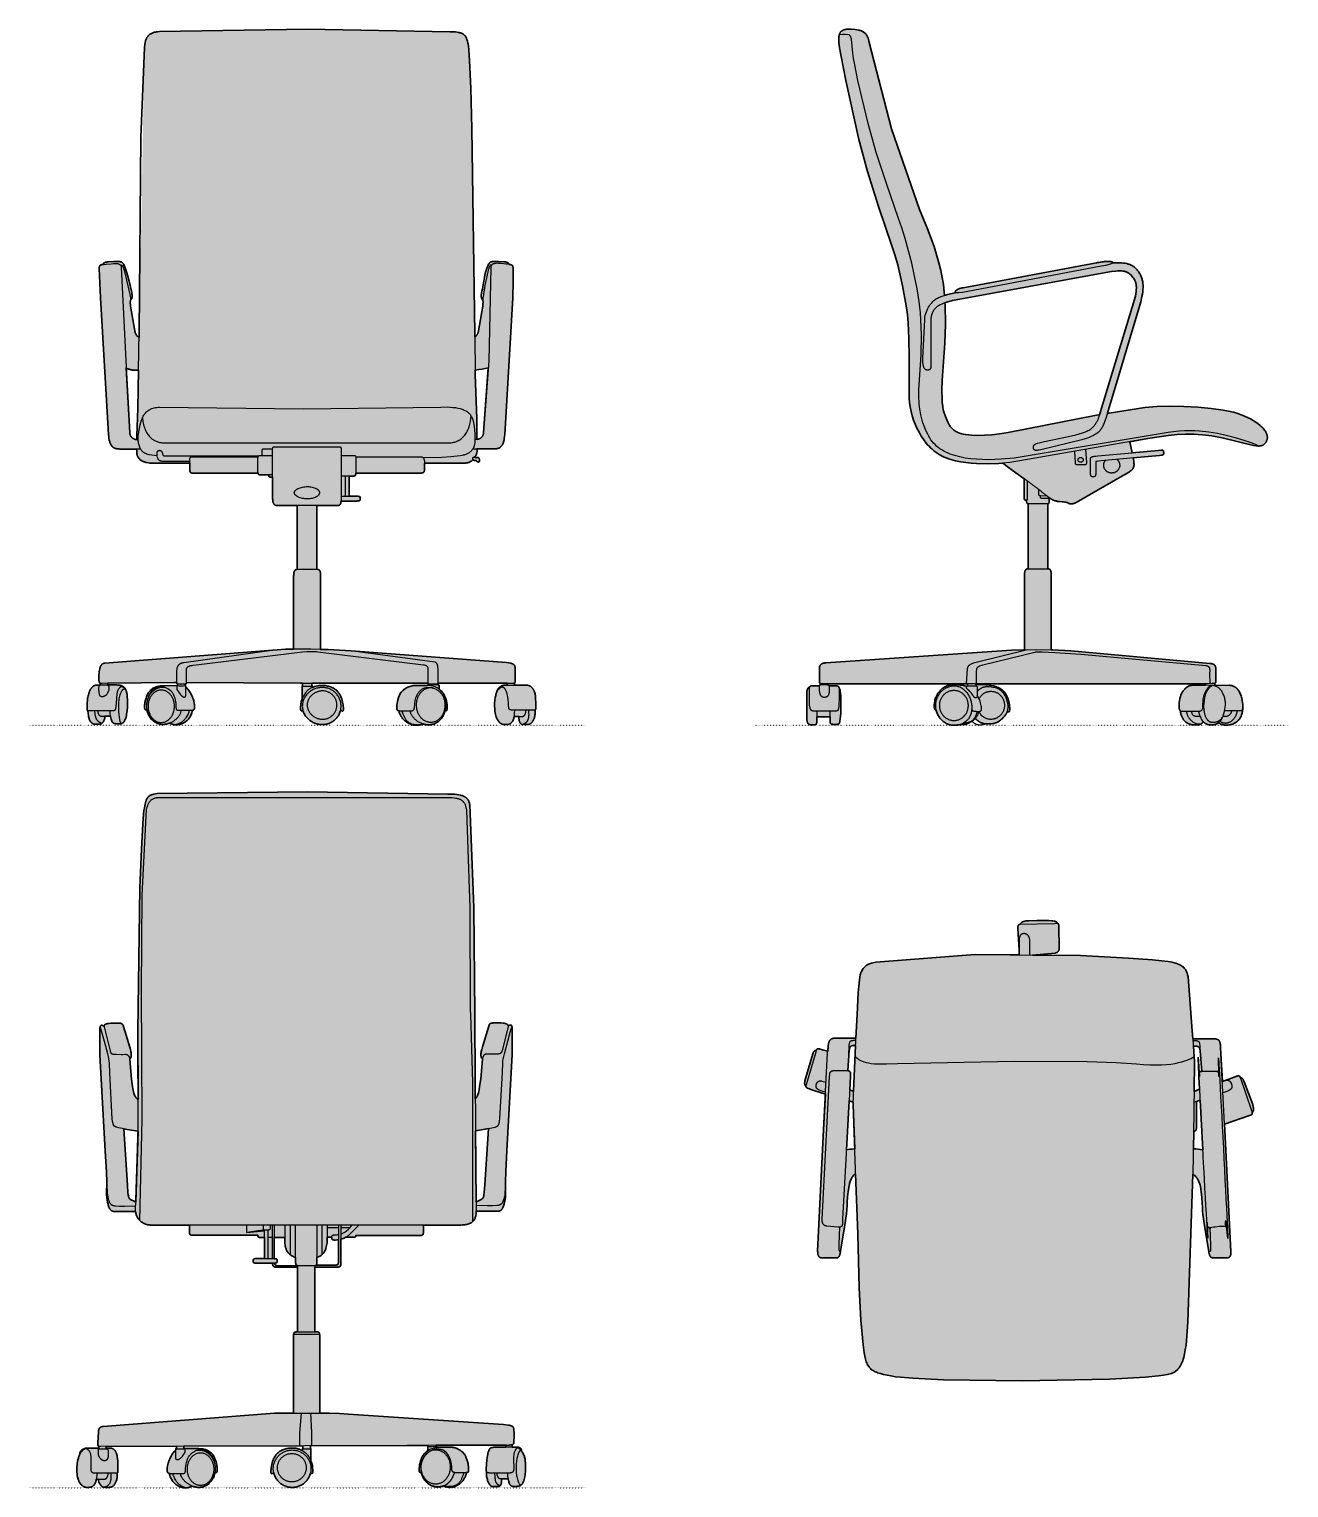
# Model space of a CAD drawing. Header units: millimetres. Extents: x 0 to 1842, y -1115 to 1018.
import ezdxf

# ---------------------------------------------------------------- set-up
doc = ezdxf.new("R2010")
doc.units = ezdxf.units.MM
doc.linetypes.add('Dots', pattern=[1, 0, -1])
doc.layers.add('Blocks', color=7, linetype='Continuous')
doc.layers.add('Blocks$Fill', color=7, linetype='Continuous', true_color=0xffffff)
for name, color, linetype, lineweight, true_color in [('Blocks$Inner', 7, 'Continuous', 25, 0x007f00), ('Blocks$Outline', 7, 'Continuous', 35, 0xff3f3f), ('Groud', 7, 'Dots', 25, 0x243775)]:
    doc.layers.add(name, color=color, linetype=linetype, lineweight=lineweight, true_color=true_color)

# ---------------------------------------------------------------- blocks, each defined once
blk = doc.blocks.new('Oxford High Office Chair Top')
at = {"layer": 'Blocks$Fill'}
h = blk.add_hatch(color=256, dxfattribs=at)
h.paths.add_polyline_path([(586.3, 7.8), (595.6, -178.9), (595.5, -180.6), (595.4, -182), (595.3, -182.6), (595.2, -183.2), (595.1, -183.7), (594.9, -184.2), (594.8, -184.7), (594.6, -185.1), (594.5, -185.3), (594.4, -185.5), (594.3, -185.6), (594.2, -185.8), (594.1, -186), (594, -186.1), (593.9, -186.2), (593.8, -186.4), (593.6, -186.5), (593.5, -186.6), (593.4, -186.7), (593.3, -186.8), (593.1, -186.9), (593, -187), (592.9, -187.1), (592.7, -187.1), (592.6, -187.2), (592.5, -187.3), (592.2, -187.4), (591.9, -187.5), (591.6, -187.5), (591.3, -187.6), (591, -187.6), (590.4, -187.7), (589.8, -187.7), (569.6, -187.7), (569.1, -187.7), (568.6, -187.6), (568.1, -187.6), (567.9, -187.5), (567.7, -187.5), (567.5, -187.4), (567.3, -187.4), (567.2, -187.3), (567, -187.2), (566.8, -187.2), (566.6, -187.1), (566.5, -187), (566.3, -186.9), (566.2, -186.8), (566, -186.7), (565.9, -186.5), (565.7, -186.4), (565.6, -186.3), (565.5, -186.1), (565.4, -185.9), (565.2, -185.8), (565.1, -185.6), (565, -185.4), (564.8, -185), (564.6, -184.6), (564.4, -184.1), (564.2, -183.6), (564.1, -183), (563.7, -181.8), (563.1, -178.8), (561.7, -170.4), (554.7, -124.5), (554, -118.4), (553.9, -116.1), (553.8, -114.3), (553.6, -107.6), (553.1, -99.7), (552.2, -91.5), (550.9, -83.6), (550.4, -81.8), (550, -80.1), (549.4, -78.4), (548.8, -76.9), (548.2, -75.4), (547.5, -74), (546.7, -72.7), (546, -71.5), (545.2, -70.4), (544.5, -69.5), (543.7, -68.6), (542.9, -67.8), (542.1, -67.1), (541.8, -66.8), (541.4, -66.5), (541, -66.2), (540.7, -66), (540.3, -65.8), (539.8, -65.6), (532.8, -281.8), (529.9, -315.5), (528.9, -322.2), (527.9, -328.2), (526.6, -333.5), (525.9, -336), (525.2, -338.3), (524.4, -340.5), (523.5, -342.5), (522.5, -344.4), (521.5, -346.2), (520.4, -347.9), (519.8, -348.6), (519.2, -349.4), (518.6, -350.1), (518, -350.8), (517.3, -351.4), (516.7, -352.1), (516, -352.7), (515.2, -353.2), (514.5, -353.8), (513.7, -354.3), (512.9, -354.8), (512.1, -355.3), (511.2, -355.7), (510.4, -356.1), (508.5, -356.9), (506.6, -357.5), (504.5, -358.1), (502.4, -358.6), (497, -359.5), (489.8, -360.4), (470.8, -362.1), (418.3, -365.3), (290.1, -367.9), (175.4, -366.1), (130.4, -364), (112.6, -362.5), (105, -361.6), (98.5, -360.5), (87.6, -358.3), (83, -357.2), (79, -355.9), (77.2, -355.2), (75.5, -354.4), (73.9, -353.6), (72.4, -352.8), (71.1, -351.9), (70.4, -351.4), (69.8, -350.9), (69.2, -350.4), (68.6, -349.8), (68, -349.3), (67.5, -348.7), (67, -348.1), (66.5, -347.5), (66, -346.8), (65.5, -346.2), (64.7, -344.7), (63.9, -343.2), (63.1, -341.6), (62.4, -339.9), (61.8, -338), (61.2, -336), (60.1, -331.7), (59.2, -326.7), (57.6, -314.9), (54.6, -279), (52.2, -231.8), (46.7, -64.9), (46.3, -65.1), (46, -65.3), (45.6, -65.6), (45.3, -65.8), (45, -66.1), (44.6, -66.4), (44.3, -66.7), (43.9, -67.1), (43.3, -67.8), (42.6, -68.7), (41.9, -69.7), (41.3, -70.8), (40.7, -71.9), (40.1, -73.2), (39.5, -74.5), (39, -76), (38.4, -77.5), (38, -79.2), (37.1, -82.7), (35.8, -90.6), (34.9, -98.8), (34.3, -106.7), (34.2, -113.4), (34.1, -115.2), (33.9, -117.5), (33.3, -123.6), (31.1, -139.4), (24.9, -178.1), (24.2, -181.3), (23.9, -182.6), (23.6, -183.8), (23.4, -184.3), (23.2, -184.8), (22.9, -185.3), (22.7, -185.7), (22.6, -185.9), (22.5, -186.1), (22.4, -186.2), (22.2, -186.4), (22.1, -186.6), (21.9, -186.7), (21.8, -186.8), (21.6, -187), (21.5, -187.1), (21.3, -187.2), (21.2, -187.3), (21, -187.4), (20.8, -187.5), (20.6, -187.6), (20.4, -187.7), (20.2, -187.7), (20, -187.8), (19.8, -187.8), (19.6, -187.9), (19.4, -187.9), (19.1, -187.9), (18.9, -188), (18.4, -188), (-1.8, -188), (-2.4, -188), (-3, -187.9), (-3.3, -187.9), (-3.6, -187.8), (-3.9, -187.8), (-4.2, -187.7), (-4.5, -187.6), (-4.8, -187.5), (-5.1, -187.4), (-5.2, -187.4), (-5.4, -187.3), (-5.5, -187.2), (-5.7, -187.1), (-5.8, -187), (-5.9, -187), (-5.9, -186.9), (-6.1, -186.8), (-6.2, -186.7), (-6.3, -186.6), (-6.5, -186.5), (-6.6, -186.4), (-6.7, -186.2), (-6.8, -186.1), (-7, -186), (-7.1, -185.8), (-7.2, -185.6), (-7.3, -185.5), (-7.4, -185.3), (-7.6, -184.9), (-7.8, -184.5), (-8, -184), (-8.1, -183.5), (-8.3, -183), (-8.4, -182.4), (-8.5, -181.8), (-8.6, -181.1), (-8.7, -179.7), (-8.8, -178), (0, 0), (2.7, 51.5), (-18.6, 58.4), (-20.9, 59.2), (-22.5, 59.8), (-23.7, 60.4), (-24.1, 60.6), (-24.4, 60.8), (-24.6, 60.9), (-24.7, 61), (-24.9, 61.1), (-25.1, 61.3), (-25.2, 61.4), (-25.2, 61.4), (-25.2, 61.4), (-25.2, 61.4), (-25.2, 61.4), (-25.3, 61.4), (-25.3, 61.4), (-25.3, 61.4), (-25.3, 61.4), (-25.3, 61.4), (-25.3, 61.5), (-25.3, 61.5), (-25.3, 61.5), (-25.3, 61.5), (-25.3, 61.5), (-25.3, 61.5), (-25.3, 61.5), (-25.3, 61.5), (-25.3, 61.5), (-25.3, 61.5), (-25.3, 61.5), (-25.3, 61.5), (-25.3, 61.5), (-25.3, 61.5), (-25.3, 61.5), (-25.3, 61.5), (-25.3, 61.5), (-25.3, 61.5), (-25.4, 61.6), (-25.4, 61.6), (-25.4, 61.6), (-25.4, 61.6), (-25.4, 61.6), (-25.4, 61.6), (-25.4, 61.6), (-25.4, 61.6), (-25.4, 61.6), (-25.4, 61.6), (-25.4, 61.6), (-25.4, 61.6), (-25.4, 61.6), (-25.4, 61.6), (-25.4, 61.6), (-25.4, 61.6), (-25.4, 61.7), (-25.5, 61.7), (-25.5, 61.8), (-25.6, 61.8), (-25.6, 61.9), (-25.6, 61.9), (-25.6, 62), (-25.7, 62.1), (-25.7, 62.2), (-25.7, 62.3), (-25.8, 62.3), (-25.8, 62.4), (-25.8, 62.5), (-25.8, 62.6), (-25.8, 62.7), (-25.8, 62.8), (-25.8, 62.9), (-26.3, 63.4), (-26.5, 63.7), (-26.8, 64), (-26.9, 64.2), (-27, 64.4), (-27.1, 64.6), (-27.2, 64.7), (-27.3, 64.9), (-27.4, 65.1), (-27.4, 65.3), (-27.5, 65.6), (-27.6, 65.8), (-27.6, 66), (-27.7, 66.3), (-27.7, 66.6), (-27.8, 66.9), (-27.8, 67.2), (-27.8, 67.8), (-27.8, 68.5), (-27.7, 69.3), (-27.6, 70.1), (-27.5, 71.1), (-15.9, 110.4), (-15.6, 111.3), (-15.4, 111.7), (-15.3, 112.1), (-15.1, 112.4), (-14.9, 112.7), (-14.7, 113.1), (-14.6, 113.3), (-14.4, 113.6), (-14.2, 113.9), (-14, 114.1), (-13.8, 114.3), (-13.6, 114.5), (-13.4, 114.6), (-13.2, 114.8), (-13, 114.9), (-12.9, 115.1), (-12.7, 115.2), (-12.5, 115.3), (-12.3, 115.3), (-12.1, 115.4), (-12, 115.5), (-11.8, 115.5), (-11.6, 115.6), (-11.5, 115.6), (-11.3, 115.6), (-11, 115.6), (-10.7, 115.7), (-10.5, 115.7), (-10.5, 115.7), (-10.3, 116.2), (-10.3, 116.4), (-10.2, 116.6), (-10.1, 116.7), (-10, 116.9), (-9.9, 117.1), (-9.8, 117.2), (-9.8, 117.3), (-9.7, 117.3), (-9.7, 117.4), (-9.7, 117.4), (-9.7, 117.4), (-9.7, 117.4), (-9.6, 117.4), (-9.6, 117.4), (-9.6, 117.4), (-9.6, 117.4), (-9.6, 117.4), (-9.6, 117.4), (-9.6, 117.4), (-9.6, 117.5), (-9.5, 117.5), (-9.5, 117.5), (-9.5, 117.5), (-9.5, 117.5), (-9.5, 117.5), (-9.5, 117.5), (-9.5, 117.5), (-9.5, 117.5), (-9.5, 117.5), (-9.5, 117.5), (-9.5, 117.5), (-9.4, 117.6), (-9.4, 117.6), (-9.4, 117.6), (-9.4, 117.6), (-9.4, 117.6), (-9.4, 117.6), (-9.4, 117.6), (-9.4, 117.6), (-9.4, 117.6), (-9.4, 117.6), (-9.4, 117.6), (-9.4, 117.6), (-9.4, 117.6), (-9.4, 117.6), (-9.4, 117.6), (-9.4, 117.6), (-9.4, 117.6), (-9.4, 117.6), (-9.4, 117.6), (-9.4, 117.7), (-9.3, 117.7), (-9.3, 117.7), (-9.2, 117.8), (-9.1, 117.8), (-9.1, 117.8), (-9, 117.8), (-9, 117.8), (-9, 117.8), (-9, 117.8), (-9, 117.8), (-9, 117.8), (-9, 117.8), (-9, 117.8), (-9, 117.8), (-9, 117.8), (-9, 117.8), (-9, 117.9), (-9, 117.9), (-9, 117.9), (-9, 117.9), (-9, 117.9), (-8.9, 117.9), (-8.8, 117.9), (-8.8, 117.9), (-8.7, 117.9), (-8.6, 117.9), (-8.6, 117.9), (-8.5, 118), (-8.5, 118), (-8.5, 118), (-8.5, 118), (-8.5, 118), (-8.5, 118), (-8.3, 118), (-8.2, 118), (-8, 118), (-7.8, 118), (-7.3, 117.9), (-6.2, 117.7), (-4.9, 117.4), (-1.7, 116.5), (6, 114.2), (6.7, 122.7), (7, 124.5), (7.3, 126.1), (7.5, 126.8), (7.7, 127.5), (7.9, 128.2), (8.2, 128.8), (8.4, 129.1), (8.5, 129.4), (8.7, 129.7), (8.8, 129.9), (9, 130.2), (9.2, 130.5), (9.4, 130.7), (9.6, 130.9), (9.8, 131.1), (10.1, 131.3), (10.3, 131.5), (10.6, 131.7), (10.8, 131.9), (11.1, 132.1), (11.4, 132.2), (11.7, 132.4), (12, 132.5), (12.3, 132.6), (12.7, 132.7), (13, 132.9), (13.4, 132.9), (13.8, 133), (14.6, 133.2), (15.4, 133.3), (16.4, 133.3), (41.5, 133.3), (47.3, 133.4), (51.4, 209.6), (52.3, 218.5), (52.9, 222.4), (53.6, 225.8), (53.9, 227.3), (54.3, 228.6), (54.5, 229.2), (54.8, 229.7), (55, 230.2), (55.2, 230.6), (57, 233.7), (57.9, 235.1), (58.8, 236.3), (59.3, 236.8), (59.8, 237.4), (60.3, 237.9), (60.8, 238.4), (61.3, 238.8), (61.8, 239.2), (62.3, 239.6), (62.9, 240), (63.5, 240.4), (64.1, 240.8), (64.8, 241.1), (65.5, 241.4), (66.9, 242), (68.5, 242.5), (70.2, 243), (72.1, 243.5), (76.5, 244.4), (221.4, 255.7), (286, 255.2), (286, 262.8), (284.1, 293.3), (284.1, 295.3), (284.1, 296.1), (284.2, 296.8), (284.3, 297.4), (284.3, 297.7), (284.4, 298), (284.5, 298.2), (284.5, 298.4), (284.6, 298.6), (284.7, 298.8), (284.8, 298.9), (284.8, 299), (284.9, 299), (284.9, 299.1), (285, 299.2), (285, 299.3), (285.1, 299.3), (285.2, 299.4), (285.2, 299.4), (285.3, 299.5), (285.4, 299.5), (285.5, 299.6), (285.5, 299.6), (285.6, 299.6), (285.7, 299.7), (285.8, 299.7), (285.9, 299.7), (286, 299.8), (286.2, 299.8), (286.4, 299.9), (286.6, 299.9), (287, 299.9), (287.6, 299.9), (287.7, 300.3), (287.9, 300.7), (288.1, 301), (288.3, 301.3), (288.5, 301.7), (288.6, 301.8), (288.7, 302), (288.9, 302.1), (289, 302.2), (289.1, 302.4), (289.3, 302.5), (289.4, 302.7), (289.6, 302.8), (290, 303), (290.1, 303.1), (290.3, 303.3), (290.8, 303.5), (291.2, 303.7), (291.7, 303.9), (292.3, 304.1), (292.9, 304.2), (294.3, 304.5), (295.9, 304.8), (297.8, 305), (299.9, 305.2), (311.7, 305.5), (324.5, 305.5), (329.5, 305.4), (333.6, 305.1), (335.4, 304.9), (336.9, 304.6), (337.6, 304.5), (338.3, 304.3), (338.9, 304.1), (339.4, 303.9), (339.7, 303.8), (339.9, 303.6), (340.1, 303.5), (340.3, 303.4), (340.4, 303.4), (340.6, 303.2), (340.8, 303.1), (341, 302.9), (341.1, 302.9), (341.1, 302.8), (341.3, 302.6), (341.5, 302.4), (341.6, 302.3), (341.7, 302.1), (341.8, 301.9), (342, 301.7), (342, 301.5), (342.1, 301.3), (342.1, 301.3), (342.1, 301.3), (342.2, 301.3), (342.2, 301.3), (342.2, 301.3), (342.2, 301.3), (342.2, 301.3), (342.2, 301.3), (342.2, 301.3), (342.2, 301.3), (342.2, 301.3), (342.2, 301.3), (342.2, 301.2), (342.2, 301.2), (342.2, 301.2), (342.2, 301.2), (342.2, 301.2), (342.2, 301.2), (342.2, 301.2), (342.2, 301.2), (342.2, 301.2), (342.2, 301.2), (342.2, 301.2), (342.2, 301.2), (342.2, 301.2), (342.2, 301.2), (342.2, 301.2), (342.2, 301.2), (342.2, 301.2), (342.2, 301.2), (342.2, 301.2), (342.3, 301.2), (342.3, 301.2), (342.3, 301.2), (342.4, 301.2), (342.4, 301.2), (342.5, 301.1), (342.5, 301.1), (342.5, 301.1), (342.5, 301.1), (342.5, 301.1), (342.5, 301.1), (342.5, 301.1), (342.5, 301.1), (342.5, 301.1), (342.5, 301.1), (342.5, 301.1), (342.5, 301.1), (342.5, 301.1), (342.5, 301.1), (342.5, 301.1), (342.5, 301.1), (342.5, 301.1), (342.5, 301.1), (342.5, 301.1), (342.5, 301.1), (342.5, 301.1), (342.5, 301.1), (342.5, 301.1), (342.5, 301.1), (342.5, 301.1), (342.6, 301.1), (342.6, 301.1), (342.6, 301.1), (342.6, 301.1), (342.6, 301.1), (342.6, 301.1), (342.6, 301.1), (342.6, 301.1), (342.6, 301.1), (342.6, 301.1), (342.6, 301.1), (342.6, 301.1), (342.6, 301.1), (342.6, 301.1), (342.6, 301.1), (342.6, 301.1), (342.6, 301.1), (342.6, 301.1), (342.6, 301.1), (342.6, 301.1), (342.7, 301.1), (342.7, 301.1), (342.7, 301), (342.7, 301), (342.7, 301), (342.7, 301), (342.8, 301), (342.8, 301), (342.8, 301), (342.8, 301), (342.8, 301), (342.8, 301), (342.8, 301), (342.8, 301), (342.8, 301), (342.8, 301), (342.8, 301), (342.8, 301), (342.8, 301), (342.8, 301), (342.8, 301), (342.8, 301), (342.8, 301), (342.8, 301), (342.8, 301), (342.8, 301), (342.8, 300.9), (342.8, 300.9), (342.8, 300.9), (342.8, 300.9), (342.9, 300.9), (342.9, 300.9), (343, 300.8), (343.1, 300.7), (343.2, 300.6), (343.2, 300.6), (343.2, 300.6), (343.2, 300.6), (343.2, 300.6), (343.2, 300.6), (343.2, 300.6), (343.2, 300.6), (343.2, 300.6), (343.2, 300.6), (343.3, 300.5), (343.3, 300.4), (343.4, 300.3), (343.4, 300.2), (343.5, 300.1), (343.5, 300.1), (343.5, 300), (343.5, 299.9), (343.6, 299.8), (343.6, 299.6), (343.7, 299.3), (343.7, 299), (343.8, 298.8), (343.8, 298.1), (343.8, 296.6), (344.6, 265), (344.6, 264.5), (344.6, 264), (344.5, 263.4), (344.5, 263.2), (344.4, 262.9), (344.3, 262.6), (344.2, 262.4), (344.1, 262.1), (344, 261.8), (343.9, 261.6), (343.8, 261.3), (343.6, 261), (343.5, 260.8), (343.3, 260.5), (343.1, 260.3), (342.9, 260.1), (342.7, 259.8), (342.4, 259.6), (342.2, 259.4), (341.9, 259.2), (341.6, 259), (341.3, 258.8), (340.9, 258.6), (340.6, 258.5), (340.2, 258.3), (339.8, 258.2), (339.3, 258), (338.9, 257.9), (338.4, 257.8), (305.5, 255), (375.4, 254.5), (445.7, 250.6), (481.1, 248), (494.6, 246.7), (503.6, 245.6), (509.8, 244.4), (512.5, 243.7), (515.2, 242.9), (517.6, 242.1), (519.8, 241.2), (520.9, 240.7), (521.9, 240.1), (522.9, 239.5), (523.8, 238.9), (524.7, 238.3), (525.6, 237.6), (526.4, 236.9), (527.1, 236.1), (527.8, 235.3), (528.5, 234.5), (529.1, 233.6), (529.7, 232.7), (530.3, 231.7), (530.8, 230.7), (531.2, 229.6), (531.6, 228.5), (532, 227.3), (532.3, 226), (532.6, 224.7), (532.9, 223.3), (538.5, 150.5), (539.9, 132.4), (571.6, 132.4), (572.5, 132.4), (573.4, 132.3), (574.2, 132.1), (574.5, 132.1), (574.9, 132), (575.2, 131.9), (575.6, 131.7), (575.9, 131.6), (576.2, 131.5), (576.5, 131.3), (576.7, 131.2), (577, 131), (577.2, 130.8), (577.5, 130.7), (577.7, 130.5), (577.9, 130.2), (578.1, 130), (578.3, 129.8), (578.4, 129.6), (578.6, 129.3), (578.8, 129.1), (578.9, 128.8), (579, 128.5), (579.2, 128.2), (579.3, 127.9), (579.5, 127.3), (579.7, 126.6), (579.8, 125.9), (580, 125.2), (580.2, 123.6), (580.4, 119.9), (583.1, 70.1), (601.9, 77.1), (603.5, 77.6), (604.3, 77.8), (605, 77.9), (605.7, 78.1), (606, 78.1), (606.3, 78.1), (606.6, 78.1), (606.8, 78.1), (607, 78.1), (607.1, 78.1), (607.2, 78.1), (607.4, 78), (607.4, 78), (607.5, 78), (607.6, 78), (607.7, 78), (607.8, 77.9), (607.9, 77.9), (608, 77.9), (608.1, 77.8), (608.1, 77.8), (608.2, 77.8), (608.2, 77.7), (608.3, 77.7), (608.3, 77.7), (608.3, 77.7), (608.3, 77.7), (608.3, 77.7), (608.3, 77.7), (608.3, 77.7), (608.3, 77.7), (608.3, 77.7), (608.3, 77.7), (608.3, 77.7), (608.3, 77.7), (608.3, 77.7), (608.3, 77.7), (608.3, 77.7), (608.3, 77.7), (608.3, 77.7), (608.3, 77.7), (608.4, 77.7), (608.4, 77.7), (608.4, 77.7), (608.4, 77.7), (608.4, 77.7), (608.4, 77.7), (608.4, 77.7), (608.4, 77.7), (608.4, 77.7), (608.4, 77.7), (608.4, 77.7), (608.4, 77.6), (608.5, 77.6), (608.5, 77.6), (608.5, 77.6), (608.5, 77.5), (608.5, 77.5), (608.5, 77.5), (608.5, 77.5), (608.5, 77.5), (608.5, 77.5), (608.5, 77.5), (608.5, 77.5), (608.5, 77.5), (608.5, 77.5), (608.5, 77.5), (608.5, 77.5), (608.5, 77.5), (608.5, 77.5), (608.6, 77.5), (608.6, 77.5), (608.6, 77.5), (608.6, 77.5), (608.6, 77.5), (608.6, 77.5), (608.6, 77.5), (608.6, 77.5), (608.6, 77.5), (608.6, 77.5), (608.7, 77.4), (608.8, 77.3), (608.8, 77.3), (608.8, 77.2), (608.9, 77.1), (608.9, 77.1), (608.9, 77), (609, 76.9), (609, 76.8), (609.1, 76.7), (609.1, 76.6), (609.1, 76.5), (609.2, 76.4), (609.4, 75.6), (610, 75.5), (610.3, 75.5), (610.4, 75.5), (610.6, 75.4), (610.7, 75.4), (610.9, 75.3), (610.9, 75.3), (611, 75.3), (611, 75.3), (611, 75.3), (611, 75.3), (611, 75.3), (611, 75.3), (611, 75.3), (611, 75.2), (611, 75.2), (611, 75.2), (611, 75.2), (611, 75.2), (611, 75.2), (611, 75.2), (611, 75.2), (611.1, 75.2), (611.2, 75.1), (611.4, 75), (611.4, 75), (611.4, 75), (611.4, 75), (611.4, 75), (611.4, 75), (611.4, 75), (611.4, 75), (611.4, 75), (611.4, 75), (611.4, 75), (611.4, 75), (611.4, 75), (611.4, 75), (611.4, 75), (611.4, 75), (611.4, 75), (611.5, 75), (611.5, 75), (611.5, 75), (611.5, 75), (611.5, 75), (611.5, 75), (611.5, 75), (611.5, 75), (611.5, 75), (611.5, 75), (611.5, 75), (611.5, 75), (611.5, 75), (611.5, 75), (611.5, 75), (611.5, 75), (611.5, 75), (611.5, 74.9), (611.7, 74.8), (611.9, 74.7), (612.1, 74.5), (612.2, 74.4), (612.4, 74.2), (612.6, 74), (613, 73.5), (613.4, 73), (613.8, 72.3), (614.2, 71.6), (615.1, 69.7), (621.5, 53.1), (627.4, 36.2), (627.7, 35.1), (628, 34), (628.2, 33), (628.4, 32), (628.5, 31), (628.5, 30.2), (628.5, 29.3), (628.5, 28.5), (628.4, 27.8), (628.3, 27.5), (628.2, 27.1), (628.2, 26.8), (628.1, 26.6), (628, 26.3), (627.8, 26), (627.8, 25.9), (627.7, 25.8), (627.7, 25.7), (627.6, 25.6), (627.5, 25.5), (627.4, 25.4), (627.4, 25.3), (627.3, 25.2), (627.2, 25.2), (627.1, 25.1), (627.1, 25), (627, 25), (626.9, 24.9), (626.8, 24.9), (626.7, 24.8), (626.7, 24.8), (626.7, 24.8), (626.7, 24.8), (626.7, 24.8), (626.7, 24.8), (626.7, 24.8), (626.7, 24.8), (626.7, 24.8), (626.7, 24.8), (626.7, 24.8), (626.7, 24.8), (626.7, 24.8), (626.6, 24.8), (626.6, 24.7), (626.7, 24.3), (626.7, 24), (626.8, 23.7), (626.8, 23.4), (626.8, 23.3), (626.8, 23.2), (626.8, 23.1), (626.7, 23.1), (626.7, 22.9), (626.7, 22.8), (626.7, 22.7), (626.7, 22.6), (626.6, 22.6), (626.6, 22.5), (626.6, 22.4), (626.5, 22.3), (626.5, 22.2), (626.4, 22.1), (626.4, 22.1), (626.4, 22.1), (626.4, 22.1), (626.4, 22.1), (626.4, 22.1), (626.4, 22.1), (626.4, 22.1), (626.4, 22.1), (626.4, 22.1), (626.4, 22.1), (626.4, 22.1), (626.4, 22.1), (626.4, 22.1), (626.4, 22.1), (626.4, 22.1), (626.4, 22.1), (626.4, 22), (626.4, 22), (626.4, 22), (626.4, 22), (626.4, 22), (626.4, 22), (626.4, 22), (626.4, 22), (626.4, 22), (626.4, 22), (626.4, 22), (626.4, 22), (626.3, 22), (626.3, 22), (626.3, 22), (626.3, 22), (626.3, 22), (626.3, 21.9), (626.2, 21.8), (626.2, 21.8), (626.2, 21.8), (626.1, 21.7), (626, 21.6), (625.9, 21.5), (625.8, 21.5), (625.7, 21.4), (625.7, 21.4), (625.6, 21.3), (625.4, 21.2), (625.2, 21.1), (624.7, 20.8), (624.2, 20.6), (622.9, 20.2)], flags=0)
h.paths.add_polyline_path([(33.4, -29.8), (38.5, -29), (41.6, -28.7), (45.4, -28.5), (43.1, 35.9), (43.3, 39.7), (37.4, 41.7)], flags=0)
h.paths.add_polyline_path([(35.2, 85.8), (35.2, 85.8), (36, 85.6), (36.4, 85.6), (36.7, 85.5), (37, 85.4), (37.3, 85.3), (37.6, 85.2), (37.7, 85.1), (37.8, 85), (37.8, 85), (37.8, 85), (37.8, 85), (37.8, 85), (37.8, 85), (37.8, 85), (37.8, 85), (37.8, 85), (37.9, 85), (37.9, 85), (37.9, 85), (37.9, 85), (38, 84.9), (38, 84.9), (38, 84.9), (38, 84.9), (38.1, 84.9), (38.1, 84.9), (38.1, 84.9), (38.1, 84.9), (38.1, 84.9), (38.1, 84.9), (38.1, 84.9), (38.1, 84.9), (38.1, 84.9), (38.1, 84.8), (38.2, 84.8), (38.2, 84.7), (38.3, 84.7), (38.3, 84.6), (38.4, 84.6), (38.4, 84.6), (38.5, 84.5), (38.5, 84.5), (38.6, 84.4), (38.6, 84.4), (38.7, 84.3), (38.8, 84.1), (38.8, 84), (38.9, 83.9), (39, 83.8), (39, 83.7), (39.1, 83.5), (39.1, 83.4), (39.2, 83.2), (39.2, 83.1), (39.3, 82.8), (39.4, 82.4), (39.4, 82), (39.5, 81.2), (39.5, 80.2), (39.4, 78), (38.3, 57.5), (43.9, 55.8), (46.8, 122.8), (45.2, 122.8), (44.2, 122.8), (43.2, 122.7), (42.8, 122.6), (42.4, 122.5), (42, 122.5), (41.6, 122.3), (41.3, 122.2), (41, 122.1), (40.6, 122), (40.4, 121.8), (40.1, 121.6), (39.8, 121.5), (39.6, 121.3), (39.4, 121.1), (39.2, 120.9), (39.1, 120.7), (39, 120.6), (38.8, 120.4), (38.6, 120.1), (38.5, 119.9), (38.3, 119.6), (38.2, 119.3), (38.1, 119), (38, 118.6), (37.9, 118.3), (37.7, 117.6), (37.6, 116.8), (37.5, 116)], flags=0)
h.paths.add_polyline_path([(545, 40.8), (545, 1.6), (545, 1.1), (544.9, 0.6), (544.9, 0.1), (544.8, -0.1), (544.8, -0.3), (544.7, -0.6), (544.6, -0.8), (544.6, -0.9), (544.5, -1), (544.5, -1.1), (544.4, -1.3), (544.3, -1.4), (544.3, -1.4), (544.2, -1.5), (544.2, -1.6), (544.1, -1.7), (544, -1.7), (544, -1.8), (544, -1.8), (544, -1.8), (544, -1.8), (544, -1.8), (544, -1.8), (544, -1.8), (544, -1.8), (544, -1.8), (543.9, -1.9), (543.8, -1.9), (543.8, -1.9), (543.8, -2), (543.7, -2), (543.6, -2.1), (543.6, -2.1), (543.6, -2.1), (543.6, -2.1), (543.6, -2.1), (543.6, -2.1), (543.6, -2.1), (543.6, -2.1), (543.6, -2.1), (543.6, -2.1), (543.6, -2.1), (543.6, -2.1), (543.6, -2.1), (543.6, -2.1), (543.6, -2.1), (543.5, -2.1), (543.5, -2.1), (543.5, -2.1), (543.4, -2.2), (543.3, -2.2), (543.2, -2.2), (543, -2.3), (542.9, -2.3), (542.8, -2.4), (542.6, -2.4), (542.3, -2.4), (542, -2.4), (541.7, -2.4), (541.1, -2.4), (540.8, -28.2), (544.2, -28.4), (547.6, -28.8), (554.5, -30), (550.4, 42.8)], flags=0)
h.paths.add_polyline_path([(542.5, 99.4), (541.9, 55.3), (549.5, 59), (548.5, 79.3), (548.5, 80.3), (548.5, 81.1), (548.6, 81.5), (548.7, 81.9), (548.7, 82.2), (548.8, 82.5), (548.9, 82.6), (548.9, 82.8), (549, 82.9), (549.1, 83), (549.1, 83.1), (549.2, 83.3), (549.3, 83.4), (549.4, 83.5), (549.4, 83.6), (549.5, 83.7), (549.6, 83.8), (549.7, 83.8), (549.7, 83.8), (549.8, 83.9), (549.8, 83.9), (549.9, 84), (549.9, 84), (550, 84.1), (550.2, 84.2), (550.3, 84.2), (550.4, 84.3), (550.5, 84.3), (550.5, 84.3), (550.7, 84.4), (550.8, 84.5), (551, 84.5), (551.3, 84.6), (551.6, 84.7), (552, 84.8), (552.7, 84.9), (552.8, 84.9), (550.5, 115.1), (550.4, 115.9), (550.2, 116.7), (550.1, 117.5), (549.9, 117.8), (549.8, 118.2), (549.7, 118.5), (549.6, 118.8), (549.5, 118.9), (549.5, 119), (549.4, 119.1), (549.3, 119.4), (549.2, 119.4), (549.1, 119.6), (549.1, 119.6), (549, 119.7), (548.9, 119.8), (548.9, 119.9), (548.8, 120), (548.7, 120.1), (548.6, 120.2), (548.5, 120.3), (548.2, 120.5), (548.1, 120.6), (548, 120.7), (547.8, 120.8), (547.7, 120.9), (547.4, 121), (547.1, 121.2), (546.7, 121.3), (546.4, 121.4), (546, 121.6), (545.6, 121.6), (545.2, 121.7), (544.3, 121.8), (543.2, 121.9), (542.1, 121.9), (540.8, 121.9)], flags=0)
at = {"layer": 'Blocks$Inner'}
for p, q in [((286, 257.8), (286, 255.2)), ((301.4, 255.1), (301.4, 258)), ((338.4, 257.8), (305.5, 255)), ((41.5, 133.3), (47.3, 133.4)), ((45.1, 130.3), (47.2, 130.3)), ((546.5, 132.4), (539.9, 132.4)), ((542.1, 129.4), (540.2, 129.4)), ((-10.7, 115.7), (-10.5, 115.7)), ((45.2, 122.8), (46.8, 122.8)), ((542.1, 121.9), (540.8, 121.9)), ((552.8, 84.9), (550.5, 115.1)), ((-0.5, 70.2), (3.6, 68.9)), ((583.1, 70.1), (600.1, 76.4)), ((2.7, 51.5), (-12.8, 56.4)), ((2.9, 54.6), (-1, 55.6)), ((38.2, 57.5), (43.9, 55.8)), ((550.5, 42.9), (541.7, 39.6)), ((549.6, 59), (541.9, 55.3)), ((588.1, 54.9), (583.9, 53.6)), ((37.3, 41.7), (43.3, 39.7)), ((622.9, 20.2), (586.3, 7.8)), ((541.7, -2.4), (541.1, -2.4)), ((41.6, -28.7), (45.4, -28.5)), ((544.2, -28.4), (540.8, -28.2)), ((46.7, -64.9), (46.3, -65.1)), ((539.8, -65.6), (540.3, -65.8))]:
    blk.add_line(p, q, dxfattribs=at)
for points in [[(286, 262.8), (284.1, 293.3), (284.1, 295.3), (284.1, 296.1), (284.2, 296.8), (284.3, 297.4), (284.3, 297.7), (284.4, 298), (284.5, 298.2), (284.5, 298.4), (284.6, 298.6), (284.7, 298.8), (284.8, 298.9), (284.8, 299), (284.9, 299), (284.9, 299.1), (285, 299.2), (285, 299.3), (285.1, 299.3), (285.2, 299.4), (285.2, 299.4), (285.3, 299.5), (285.4, 299.5), (285.5, 299.6), (285.5, 299.6), (285.6, 299.6), (285.7, 299.7), (285.8, 299.7), (285.9, 299.7), (286, 299.8), (286.2, 299.8), (286.4, 299.9), (286.6, 299.9), (287, 299.9), (287.6, 299.9), (337.8, 301.3), (339.7, 301.4), (340.5, 301.5), (340.8, 301.5), (341.1, 301.4), (341.4, 301.4), (341.7, 301.4), (341.8, 301.4), (341.8, 301.3), (341.8, 301.3), (341.8, 301.3), (341.9, 301.3), (341.9, 301.3), (341.9, 301.3), (341.9, 301.3), (341.9, 301.3), (341.9, 301.3), (341.9, 301.3), (341.9, 301.3), (341.9, 301.3), (341.9, 301.3), (341.9, 301.3), (341.9, 301.3), (341.9, 301.3), (341.9, 301.3), (341.9, 301.3), (341.9, 301.3), (341.9, 301.3), (341.9, 301.3), (341.9, 301.3), (341.9, 301.3), (341.9, 301.3), (341.9, 301.3), (341.9, 301.3), (341.9, 301.3), (341.9, 301.3), (342, 301.3), (342, 301.3), (342, 301.3), (342, 301.3), (342, 301.3), (342.1, 301.3), (342.1, 301.3), (342.1, 301.3), (342.2, 301.3), (342.2, 301.3), (342.2, 301.3), (342.2, 301.3), (342.2, 301.3), (342.2, 301.3), (342.2, 301.3), (342.2, 301.3), (342.2, 301.3), (342.2, 301.3), (342.2, 301.2), (342.2, 301.2), (342.2, 301.2), (342.2, 301.2), (342.2, 301.2), (342.2, 301.2), (342.2, 301.2), (342.2, 301.2), (342.2, 301.2), (342.2, 301.2), (342.2, 301.2), (342.2, 301.2), (342.2, 301.2), (342.2, 301.2), (342.2, 301.2), (342.2, 301.2), (342.2, 301.2), (342.2, 301.2), (342.2, 301.2), (342.3, 301.2), (342.3, 301.2), (342.3, 301.2), (342.4, 301.2), (342.4, 301.2), (342.5, 301.1), (342.5, 301.1), (342.5, 301.1), (342.5, 301.1), (342.5, 301.1), (342.5, 301.1), (342.5, 301.1), (342.5, 301.1), (342.5, 301.1), (342.5, 301.1), (342.5, 301.1), (342.5, 301.1), (342.5, 301.1), (342.5, 301.1), (342.5, 301.1), (342.5, 301.1), (342.5, 301.1), (342.5, 301.1), (342.5, 301.1), (342.5, 301.1), (342.5, 301.1), (342.5, 301.1), (342.5, 301.1), (342.5, 301.1), (342.5, 301.1), (342.5, 301.1), (342.5, 301.1), (342.5, 301.1), (342.6, 301.1), (342.6, 301.1), (342.6, 301.1), (342.6, 301.1), (342.6, 301.1), (342.6, 301.1), (342.6, 301.1), (342.6, 301.1), (342.6, 301.1), (342.6, 301.1), (342.6, 301.1), (342.6, 301.1), (342.6, 301.1), (342.6, 301.1), (342.6, 301.1), (342.6, 301.1), (342.6, 301.1), (342.6, 301.1), (342.6, 301.1), (342.6, 301.1), (342.7, 301.1), (342.7, 301.1), (342.7, 301), (342.7, 301), (342.7, 301), (342.7, 301), (342.8, 301), (342.8, 301), (342.8, 301), (342.8, 301), (342.8, 301), (342.8, 301), (342.8, 301), (342.8, 301), (342.8, 301), (342.8, 301), (342.8, 301), (342.8, 301), (342.8, 301), (342.8, 301), (342.8, 301), (342.8, 301), (342.8, 301), (342.8, 301), (342.8, 301), (342.8, 301), (342.8, 300.9), (342.8, 300.9), (342.8, 300.9), (342.8, 300.9), (342.9, 300.9), (342.9, 300.9), (343, 300.8), (343.1, 300.7), (343.2, 300.6), (343.2, 300.6), (343.2, 300.6), (343.2, 300.6), (343.2, 300.6), (343.2, 300.6), (343.2, 300.6), (343.2, 300.6), (343.2, 300.6), (343.2, 300.6), (343.3, 300.5), (343.3, 300.4), (343.4, 300.3), (343.4, 300.2), (343.5, 300.1), (343.5, 300.1), (343.5, 300), (343.5, 299.9), (343.6, 299.8), (343.6, 299.6), (343.7, 299.3), (343.7, 299), (343.8, 298.8), (343.8, 298.1), (343.8, 296.6), (344.6, 265), (344.6, 264.5), (344.6, 264), (344.5, 263.4), (344.5, 263.2), (344.4, 262.9), (344.3, 262.6), (344.2, 262.4), (344.1, 262.1), (344, 261.8), (343.9, 261.6), (343.8, 261.3), (343.6, 261), (343.5, 260.8), (343.3, 260.5), (343.1, 260.3), (342.9, 260.1), (342.7, 259.8), (342.4, 259.6), (342.2, 259.4), (341.9, 259.2), (341.6, 259), (341.3, 258.8), (340.9, 258.6), (340.6, 258.5), (340.2, 258.3), (339.8, 258.2), (339.3, 258), (338.9, 257.9), (338.4, 257.8)], [(287.6, 299.9), (287.7, 300.3), (287.9, 300.7), (288.1, 301), (288.3, 301.3), (288.5, 301.7), (288.6, 301.8), (288.7, 302), (288.9, 302.1), (289, 302.2), (289.1, 302.4), (289.3, 302.5), (289.4, 302.7), (289.6, 302.8), (290, 303), (290.1, 303.1), (290.3, 303.3), (290.8, 303.5), (291.2, 303.7), (291.7, 303.9), (292.3, 304.1), (292.9, 304.2), (294.3, 304.5), (295.9, 304.8), (297.8, 305), (299.9, 305.2), (311.7, 305.5), (324.5, 305.5), (329.5, 305.4), (333.6, 305.1), (335.4, 304.9), (336.9, 304.6), (337.6, 304.5), (338.3, 304.3), (338.9, 304.1), (339.4, 303.9), (339.7, 303.8), (339.9, 303.6), (340.1, 303.5), (340.3, 303.4), (340.4, 303.4), (340.6, 303.2), (340.8, 303.1), (341, 302.9), (341.1, 302.9), (341.1, 302.8), (341.3, 302.6), (341.5, 302.4), (341.6, 302.3), (341.7, 302.1), (341.8, 301.9), (342, 301.7), (342, 301.5), (342.1, 301.3)], [(301.4, 258), (301.4, 275.8), (301.4, 276.5), (301.3, 277.2), (301.3, 277.8), (301.2, 278.5), (301.1, 279.1), (300.9, 279.6), (300.8, 280.2), (300.6, 280.7), (300.4, 281.2), (300.2, 281.7), (300, 282.1), (299.7, 282.5), (299.4, 282.9), (299.2, 283.3), (298.9, 283.6), (298.6, 283.9), (298.3, 284.2), (297.9, 284.5), (297.6, 284.8), (297.3, 285), (296.9, 285.2), (296.5, 285.4), (296.2, 285.6), (295.8, 285.7), (295.4, 285.9), (295.1, 286), (294.7, 286.1), (294.3, 286.2), (294, 286.2), (293.6, 286.3), (293.2, 286.3), (292.9, 286.3), (292.5, 286.3), (292.1, 286.3), (291.8, 286.2), (291.5, 286.2), (291.1, 286.1), (290.8, 286), (290.6, 286), (290.5, 285.9), (290.2, 285.8), (289.9, 285.7), (289.6, 285.5), (289.3, 285.4), (289.1, 285.3), (289, 285.2), (288.9, 285.1), (288.7, 285), (288.5, 284.8), (288.2, 284.5), (288, 284.2), (287.8, 283.9), (287.5, 283.6), (287.3, 283.3), (287.2, 282.9), (287, 282.5), (286.8, 282.1), (286.7, 281.7), (286.5, 281.2), (286.4, 280.7), (286.3, 280.2), (286.1, 279), (286, 277.7), (286, 276.3), (286, 257.8)], [(46.3, -65.1), (46, -65.3), (45.6, -65.6), (45.3, -65.8), (45, -66.1), (44.6, -66.4), (44.3, -66.7), (43.9, -67.1), (43.3, -67.8), (42.6, -68.7), (41.9, -69.7), (41.3, -70.8), (40.7, -71.9), (40.1, -73.2), (39.5, -74.5), (39, -76), (38.4, -77.5), (38, -79.2), (37.1, -82.7), (35.8, -90.6), (34.9, -98.8), (34.3, -106.7), (34.2, -113.4), (34.1, -115.2), (33.9, -117.5), (33.3, -123.6), (31.1, -139.4), (26.3, -169.5), (24.9, -178.1), (24.2, -181.3), (23.9, -182.6), (23.6, -183.8), (23.4, -184.3), (23.2, -184.8), (22.9, -185.3), (22.7, -185.7), (22.6, -185.9), (22.5, -186.1), (22.4, -186.2), (22.2, -186.4), (22.1, -186.6), (21.9, -186.7), (21.8, -186.8), (21.6, -187), (21.5, -187.1), (21.3, -187.2), (21.2, -187.3), (21, -187.4), (20.8, -187.5), (20.6, -187.6), (20.4, -187.7), (20.2, -187.7), (20, -187.8), (19.8, -187.8), (19.6, -187.9), (19.4, -187.9), (19.1, -187.9), (18.9, -188), (18.4, -188), (-1.8, -188), (-2.4, -188), (-3, -187.9), (-3.3, -187.9), (-3.6, -187.8), (-3.9, -187.8), (-4.2, -187.7), (-4.5, -187.6), (-4.8, -187.5), (-5.1, -187.4), (-5.2, -187.4), (-5.4, -187.3), (-5.5, -187.2), (-5.7, -187.1), (-5.8, -187), (-5.9, -187), (-5.9, -186.9), (-6.1, -186.8), (-6.2, -186.7), (-6.3, -186.6), (-6.5, -186.5), (-6.6, -186.4), (-6.7, -186.2), (-6.8, -186.1), (-7, -186), (-7.1, -185.8), (-7.2, -185.6), (-7.3, -185.5), (-7.4, -185.3), (-7.6, -184.9), (-7.8, -184.5), (-8, -184), (-8.1, -183.5), (-8.3, -183), (-8.4, -182.4), (-8.5, -181.8), (-8.6, -181.1), (-8.7, -179.7), (-8.8, -178), (0, 0), (5.8, 111.7), (6.5, 120.8), (6.7, 122.7), (7, 124.5), (7.3, 126.1), (7.5, 126.8), (7.7, 127.5), (7.9, 128.2), (8.2, 128.8), (8.4, 129.1), (8.5, 129.4), (8.7, 129.7), (8.8, 129.9), (9, 130.2), (9.2, 130.5), (9.4, 130.7), (9.6, 130.9), (9.8, 131.1), (10.1, 131.3), (10.3, 131.5), (10.6, 131.7), (10.8, 131.9), (11.1, 132.1), (11.4, 132.2), (11.7, 132.4), (12, 132.5), (12.3, 132.6), (12.7, 132.7), (13, 132.9), (13.4, 132.9), (13.8, 133), (14.6, 133.2), (15.4, 133.3), (16.4, 133.3), (41.5, 133.3)], [(36.9, 109.7), (37.3, 121.1), (37.5, 123.4), (37.8, 125.4), (37.9, 126.2), (38.1, 127), (38.2, 127.3), (38.3, 127.6), (38.4, 127.8), (38.4, 127.9), (38.5, 128), (38.6, 128.2), (38.6, 128.3), (38.7, 128.5), (38.9, 128.6), (39, 128.7), (39.1, 128.8), (39.2, 129), (39.4, 129.1), (39.5, 129.2), (39.7, 129.3), (39.8, 129.4), (40, 129.5), (40.2, 129.5), (40.4, 129.6), (40.7, 129.8), (41.2, 129.9), (41.6, 130), (42.1, 130.1), (42.6, 130.2), (43.8, 130.3), (45.1, 130.3)], [(540.3, -65.8), (540.7, -66), (541, -66.2), (541.4, -66.5), (541.8, -66.8), (542.1, -67.1), (542.9, -67.8), (543.7, -68.6), (544.5, -69.5), (545.2, -70.4), (546, -71.5), (546.7, -72.7), (547.5, -74), (548.2, -75.4), (548.8, -76.9), (549.4, -78.4), (550, -80.1), (550.4, -81.8), (550.9, -83.6), (552.2, -91.5), (553.1, -99.7), (553.6, -107.6), (553.8, -114.3), (553.9, -116.1), (554, -118.4), (554.7, -124.5), (556.9, -140.3), (561.7, -170.4), (563.1, -178.8), (563.7, -181.8), (564.1, -183), (564.2, -183.6), (564.4, -184.1), (564.6, -184.6), (564.8, -185), (565, -185.4), (565.1, -185.6), (565.2, -185.8), (565.4, -185.9), (565.5, -186.1), (565.6, -186.3), (565.7, -186.4), (565.9, -186.5), (566, -186.7), (566.2, -186.8), (566.3, -186.9), (566.5, -187), (566.6, -187.1), (566.8, -187.2), (567, -187.2), (567.2, -187.3), (567.3, -187.4), (567.5, -187.4), (567.7, -187.5), (567.9, -187.5), (568.1, -187.6), (568.6, -187.6), (569.1, -187.7), (569.6, -187.7), (588.6, -187.7), (589.8, -187.7), (590.4, -187.7), (591, -187.6), (591.3, -187.6), (591.6, -187.5), (591.9, -187.5), (592.2, -187.4), (592.5, -187.3), (592.6, -187.2), (592.7, -187.1), (592.9, -187.1), (593, -187), (593.1, -186.9), (593.3, -186.8), (593.4, -186.7), (593.5, -186.6), (593.6, -186.5), (593.8, -186.4), (593.9, -186.2), (594, -186.1), (594.1, -186), (594.2, -185.8), (594.3, -185.6), (594.4, -185.5), (594.5, -185.3), (594.6, -185.1), (594.8, -184.7), (594.9, -184.2), (595.1, -183.7), (595.2, -183.2), (595.3, -182.6), (595.4, -182), (595.5, -180.6), (595.6, -178.9), (586.8, -0.9), (581, 110.8), (580.4, 119.9), (580.2, 123.6), (580, 125.2), (579.8, 125.9), (579.7, 126.6), (579.5, 127.3), (579.3, 127.9), (579.2, 128.2), (579, 128.5), (578.9, 128.8), (578.8, 129.1), (578.6, 129.3), (578.4, 129.6), (578.3, 129.8), (578.1, 130), (577.9, 130.2), (577.7, 130.5), (577.5, 130.7), (577.2, 130.8), (577, 131), (576.7, 131.2), (576.5, 131.3), (576.2, 131.5), (575.9, 131.6), (575.6, 131.7), (575.2, 131.9), (574.9, 132), (574.5, 132.1), (574.2, 132.1), (573.4, 132.3), (572.5, 132.4), (571.6, 132.4), (546.5, 132.4)], [(551, 108.8), (550.6, 120.2), (550.5, 122.5), (550.2, 124.5), (550.1, 125.4), (549.9, 126.1), (549.8, 126.4), (549.7, 126.7), (549.6, 126.9), (549.6, 127), (549.5, 127.1), (549.5, 127.2), (549.5, 127.2), (549.5, 127.2), (549.5, 127.2), (549.5, 127.2), (549.5, 127.2), (549.5, 127.2), (549.5, 127.2), (549.5, 127.2), (549.5, 127.2), (549.5, 127.2), (549.5, 127.2), (549.5, 127.2), (549.5, 127.2), (549.5, 127.2), (549.5, 127.2), (549.5, 127.2), (549.5, 127.2), (549.5, 127.2), (549.5, 127.2), (549.5, 127.2), (549.5, 127.2), (549.5, 127.2), (549.5, 127.2), (549.5, 127.2), (549.5, 127.2), (549.5, 127.2), (549.5, 127.2), (549.5, 127.2), (549.5, 127.2), (549.5, 127.2), (549.5, 127.2), (549.5, 127.2), (549.5, 127.2), (549.5, 127.2), (549.5, 127.2), (549.5, 127.2), (549.5, 127.2), (549.4, 127.2), (549.4, 127.2), (549.4, 127.3), (549.4, 127.3), (549.4, 127.3), (549.4, 127.3), (549.4, 127.3), (549.4, 127.3), (549.4, 127.3), (549.4, 127.3), (549.4, 127.3), (549.4, 127.3), (549.4, 127.3), (549.4, 127.3), (549.4, 127.3), (549.4, 127.3), (549.4, 127.4), (549.3, 127.4), (549.3, 127.4), (549.3, 127.4), (549.3, 127.4), (549.3, 127.4), (549.3, 127.4), (549.3, 127.4), (549.3, 127.4), (549.3, 127.4), (549.3, 127.4), (549.3, 127.4), (549.3, 127.4), (549.3, 127.4), (549.3, 127.5), (549.3, 127.5), (549.3, 127.5), (549.3, 127.5), (549.2, 127.6), (549.1, 127.7), (549.1, 127.7), (549, 127.9), (548.9, 127.9), (548.9, 127.9), (548.9, 127.9), (548.9, 127.9), (548.9, 127.9), (548.9, 128), (548.9, 128), (548.9, 128), (548.9, 128), (548.9, 128), (548.9, 128), (548.9, 128), (548.9, 128), (548.9, 128), (548.9, 128), (548.9, 128), (548.9, 128), (548.9, 128), (548.9, 128), (548.8, 128), (548.8, 128), (548.8, 128), (548.8, 128), (548.8, 128), (548.8, 128), (548.8, 128), (548.8, 128), (548.8, 128), (548.8, 128), (548.8, 128), (548.8, 128), (548.8, 128), (548.8, 128), (548.7, 128.1), (548.7, 128.1), (548.7, 128.1), (548.5, 128.2), (548.4, 128.3), (548.2, 128.5), (548, 128.5), (547.8, 128.6), (547.6, 128.7), (547.4, 128.8), (547.2, 128.9), (547, 129), (546.5, 129.1), (546, 129.2), (545.4, 129.3), (544.8, 129.3), (543.5, 129.4), (542.1, 129.4)], [(-25.8, 62.9), (-26.3, 63.4), (-26.5, 63.7), (-26.8, 64), (-26.9, 64.2), (-27, 64.4), (-27.1, 64.6), (-27.2, 64.7), (-27.3, 64.9), (-27.4, 65.1), (-27.4, 65.3), (-27.5, 65.6), (-27.6, 65.8), (-27.6, 66), (-27.7, 66.3), (-27.7, 66.6), (-27.8, 66.9), (-27.8, 67.2), (-27.8, 67.8), (-27.8, 68.5), (-27.7, 69.3), (-27.6, 70.1), (-27.5, 71.1), (-15.9, 110.4), (-15.6, 111.3), (-15.4, 111.7), (-15.3, 112.1), (-15.1, 112.4), (-14.9, 112.7), (-14.7, 113.1), (-14.6, 113.3), (-14.4, 113.6), (-14.2, 113.9), (-14, 114.1), (-13.8, 114.3), (-13.6, 114.5), (-13.4, 114.6), (-13.2, 114.8), (-13, 114.9), (-12.9, 115.1), (-12.7, 115.2), (-12.5, 115.3), (-12.3, 115.3), (-12.1, 115.4), (-12, 115.5), (-11.8, 115.5), (-11.6, 115.6), (-11.5, 115.6), (-11.3, 115.6), (-11, 115.6), (-10.7, 115.7)], [(-12.8, 56.4), (-18.6, 58.4), (-20.9, 59.2), (-22.5, 59.8), (-23.7, 60.4), (-24.1, 60.6), (-24.4, 60.8), (-24.6, 60.9), (-24.7, 61), (-24.9, 61.1), (-25.1, 61.3), (-25.2, 61.4), (-25.2, 61.4), (-25.2, 61.4), (-25.2, 61.4), (-25.2, 61.4), (-25.2, 61.4), (-25.3, 61.4), (-25.3, 61.4), (-25.3, 61.4), (-25.3, 61.4), (-25.3, 61.4), (-25.3, 61.5), (-25.3, 61.5), (-25.3, 61.5), (-25.3, 61.5), (-25.3, 61.5), (-25.3, 61.5), (-25.3, 61.5), (-25.3, 61.5), (-25.3, 61.5), (-25.3, 61.5), (-25.3, 61.5), (-25.3, 61.5), (-25.3, 61.5), (-25.3, 61.5), (-25.3, 61.5), (-25.3, 61.5), (-25.3, 61.5), (-25.3, 61.5), (-25.4, 61.6), (-25.4, 61.6), (-25.4, 61.6), (-25.4, 61.6), (-25.4, 61.6), (-25.4, 61.6), (-25.4, 61.6), (-25.4, 61.6), (-25.4, 61.6), (-25.4, 61.6), (-25.4, 61.6), (-25.4, 61.6), (-25.4, 61.6), (-25.4, 61.6), (-25.4, 61.6), (-25.4, 61.6), (-25.4, 61.6), (-25.4, 61.6), (-25.4, 61.7), (-25.5, 61.7), (-25.5, 61.7), (-25.5, 61.8), (-25.6, 61.8), (-25.6, 61.9), (-25.6, 61.9), (-25.6, 61.9), (-25.6, 62), (-25.7, 62.1), (-25.7, 62.2), (-25.7, 62.3), (-25.8, 62.3), (-25.8, 62.4), (-25.8, 62.5), (-25.8, 62.6), (-25.8, 62.7), (-25.8, 62.8), (-25.8, 63), (-25.8, 63.2), (-25.8, 63.4), (-25.7, 63.7), (-25.7, 63.9), (-25.6, 64.4), (-25.2, 65.7), (-11.1, 113.4), (-10.8, 114.7), (-10.5, 115.7), (-10.3, 116.2), (-10.3, 116.4), (-10.2, 116.6), (-10.1, 116.7), (-10, 116.9), (-9.9, 117.1), (-9.8, 117.2), (-9.8, 117.3), (-9.7, 117.3), (-9.7, 117.4), (-9.7, 117.4), (-9.7, 117.4), (-9.7, 117.4), (-9.6, 117.4), (-9.6, 117.4), (-9.6, 117.4), (-9.6, 117.4), (-9.6, 117.4), (-9.6, 117.4), (-9.6, 117.4), (-9.6, 117.5), (-9.5, 117.5), (-9.5, 117.5), (-9.5, 117.5), (-9.5, 117.5), (-9.5, 117.5), (-9.5, 117.5), (-9.5, 117.5), (-9.5, 117.5), (-9.5, 117.5), (-9.5, 117.5), (-9.5, 117.5), (-9.4, 117.6), (-9.4, 117.6), (-9.4, 117.6), (-9.4, 117.6), (-9.4, 117.6), (-9.4, 117.6), (-9.4, 117.6), (-9.4, 117.6), (-9.4, 117.6), (-9.4, 117.6), (-9.4, 117.6), (-9.4, 117.6), (-9.4, 117.6), (-9.4, 117.6), (-9.4, 117.6), (-9.4, 117.6), (-9.4, 117.6), (-9.4, 117.6), (-9.4, 117.6), (-9.4, 117.7), (-9.3, 117.7), (-9.3, 117.7), (-9.2, 117.8), (-9.1, 117.8), (-9.1, 117.8), (-9, 117.8), (-9, 117.8), (-9, 117.8), (-9, 117.8), (-9, 117.8), (-9, 117.8), (-9, 117.8), (-9, 117.8), (-9, 117.8), (-9, 117.8), (-9, 117.8), (-9, 117.8), (-9, 117.9), (-9, 117.9), (-9, 117.9), (-9, 117.9), (-9, 117.9), (-8.9, 117.9), (-8.8, 117.9), (-8.8, 117.9), (-8.7, 117.9), (-8.6, 117.9), (-8.6, 117.9), (-8.5, 118), (-8.5, 118), (-8.5, 118), (-8.5, 118), (-8.5, 118), (-8.5, 118), (-8.5, 118), (-8.5, 118), (-8.3, 118), (-8.2, 118), (-8, 118), (-7.8, 118), (-7.3, 117.9), (-6.2, 117.7), (-4.9, 117.4), (-1.7, 116.5), (6, 114.2)], [(35.2, 85.8), (37.5, 116), (37.6, 116.8), (37.7, 117.6), (37.9, 118.3), (38, 118.6), (38.1, 119), (38.2, 119.3), (38.3, 119.6), (38.5, 119.9), (38.6, 120.1), (38.8, 120.4), (39, 120.6), (39.1, 120.7), (39.2, 120.9), (39.4, 121.1), (39.6, 121.3), (39.8, 121.5), (40.1, 121.6), (40.4, 121.8), (40.6, 122), (41, 122.1), (41.3, 122.2), (41.6, 122.3), (42, 122.5), (42.4, 122.5), (42.8, 122.6), (43.2, 122.7), (44.2, 122.8), (45.2, 122.8)], [(45.9, 106.8), (48.8, 104.3), (50.4, 103.1), (51.2, 102.5), (52.1, 101.9), (53.1, 101.4), (54.1, 100.8), (55.2, 100.3), (56.4, 99.8), (57.7, 99.3), (59, 98.8), (60.5, 98.4), (62.1, 98), (65.6, 97.2), (69.6, 96.6), (74.2, 96.1), (79.4, 95.8), (92, 95.7), (107.8, 96.4), (278.8, 99.8), (385.3, 99.2), (427.9, 98), (457.4, 96), (467.7, 95), (477.1, 94.4), (485.9, 94.2), (493.9, 94.4), (501.2, 94.9), (507.8, 95.6), (513.8, 96.5), (519.1, 97.6), (523.9, 98.8), (528, 100.1), (531.6, 101.4), (534.7, 102.6), (537.2, 103.8), (539.3, 104.9), (542.1, 106.4)], [(550.5, 115.1), (550.4, 115.9), (550.2, 116.7), (550.1, 117.5), (549.9, 117.8), (549.8, 118.2), (549.7, 118.5), (549.6, 118.8), (549.5, 118.9), (549.5, 119), (549.4, 119.1), (549.3, 119.4), (549.2, 119.4), (549.2, 119.5), (549.1, 119.6), (549.1, 119.6), (549, 119.7), (548.9, 119.8), (548.9, 119.9), (548.8, 119.9), (548.8, 120), (548.7, 120.1), (548.6, 120.2), (548.5, 120.3), (548.2, 120.5), (548.1, 120.6), (548, 120.7), (547.8, 120.8), (547.7, 120.9), (547.4, 121), (547.1, 121.2), (546.7, 121.3), (546.4, 121.4), (546, 121.6), (545.6, 121.6), (545.2, 121.7), (544.3, 121.8), (543.2, 121.9), (542.1, 121.9)], [(-1, 55.6), (-3.5, 56.4), (-6.7, 57.5), (-7.2, 57.7), (-7.6, 57.9), (-8, 58.1), (-8.4, 58.3), (-8.7, 58.6), (-9, 58.8), (-9.3, 59.1), (-9.6, 59.3), (-9.8, 59.6), (-10, 59.9), (-10.2, 60.2), (-10.4, 60.5), (-10.5, 60.8), (-10.7, 61.2), (-10.8, 61.5), (-10.9, 61.8), (-11, 62.1), (-11, 62.5), (-11, 62.8), (-11.1, 63.2), (-11.1, 63.5), (-11.1, 63.8), (-11, 64.2), (-11, 64.5), (-10.9, 64.8), (-10.9, 65.1), (-10.8, 65.5), (-10.7, 65.8), (-10.6, 66.1), (-10.5, 66.4), (-10.4, 66.7), (-10.2, 66.9), (-9.9, 67.5), (-9.7, 68), (-9.3, 68.4), (-9, 68.9), (-8.7, 69.2), (-8.5, 69.4), (-8.4, 69.6), (-8.2, 69.8), (-8, 69.9), (-7.8, 70.1), (-7.6, 70.2), (-7.5, 70.3), (-7.3, 70.4), (-7.1, 70.5), (-6.9, 70.6), (-6.7, 70.7), (-6.5, 70.8), (-6.4, 70.8), (-6.3, 70.9), (-6.1, 70.9), (-5.8, 71), (-5.6, 71), (-5.4, 71), (-5.2, 71.1), (-5, 71.1), (-4.7, 71.1), (-4.5, 71.1), (-4.3, 71), (-3.3, 70.9), (-2.4, 70.7), (-0.5, 70.2)], [(587.7, 71.7), (589, 71.8), (589.6, 71.9), (590.2, 71.8), (590.5, 71.8), (590.8, 71.8), (591.1, 71.8), (591.4, 71.7), (591.7, 71.7), (592, 71.6), (592.3, 71.5), (592.6, 71.4), (592.9, 71.2), (593, 71.2), (593.1, 71.1), (593.3, 71), (593.4, 70.9), (593.7, 70.7), (593.9, 70.5), (594.1, 70.4), (594.2, 70.2), (594.4, 70), (594.7, 69.7), (594.9, 69.4), (595.2, 69), (595.4, 68.6), (595.6, 68.2), (595.8, 67.8), (596, 67.3), (596.2, 66.8), (596.4, 66.2), (596.6, 65.6), (596.7, 65.1), (596.8, 64.6), (596.9, 64), (597, 63.5), (597, 63.1), (597, 62.8), (597, 62.6), (597, 62.4), (596.9, 62.1), (596.9, 61.9), (596.9, 61.7), (596.8, 61.5), (596.7, 61.2), (596.7, 61), (596.6, 60.8), (596.5, 60.6), (596.4, 60.4), (596.3, 60.2), (596.2, 60), (596.1, 59.8), (595.9, 59.6), (595.8, 59.4), (595.6, 59.2), (595.3, 58.9), (594.9, 58.5), (594.5, 58.1), (594.1, 57.8), (593.6, 57.4), (593, 57.1), (592.5, 56.8), (591.2, 56.1), (589.7, 55.5), (588.1, 54.9)], [(600.1, 76.4), (601.9, 77.1), (603.5, 77.6), (604.3, 77.8), (605, 77.9), (605.7, 78.1), (606, 78.1), (606.3, 78.1), (606.6, 78.1), (606.8, 78.1), (607, 78.1), (607.1, 78.1), (607.2, 78.1), (607.4, 78), (607.4, 78), (607.5, 78), (607.6, 78), (607.7, 78), (607.8, 77.9), (607.9, 77.9), (608, 77.9), (608.1, 77.8), (608.1, 77.8), (608.2, 77.8), (608.2, 77.7), (608.3, 77.7), (608.3, 77.7), (608.3, 77.7), (608.3, 77.7), (608.3, 77.7), (608.3, 77.7), (608.3, 77.7), (608.3, 77.7), (608.3, 77.7), (608.3, 77.7), (608.3, 77.7), (608.3, 77.7), (608.3, 77.7), (608.3, 77.7), (608.3, 77.7), (608.3, 77.7), (608.3, 77.7), (608.3, 77.7), (608.4, 77.7), (608.4, 77.7), (608.4, 77.7), (608.4, 77.7), (608.4, 77.7), (608.4, 77.7), (608.4, 77.7), (608.4, 77.7), (608.4, 77.7), (608.4, 77.7), (608.4, 77.7), (608.4, 77.6), (608.5, 77.6), (608.5, 77.6), (608.5, 77.6), (608.5, 77.6), (608.5, 77.5), (608.5, 77.5), (608.5, 77.5), (608.5, 77.5), (608.5, 77.5), (608.5, 77.5), (608.5, 77.5), (608.5, 77.5), (608.5, 77.5), (608.5, 77.5), (608.5, 77.5), (608.5, 77.5), (608.5, 77.5), (608.5, 77.5), (608.6, 77.5), (608.6, 77.5), (608.6, 77.5), (608.6, 77.5), (608.6, 77.5), (608.6, 77.5), (608.6, 77.5), (608.6, 77.5), (608.6, 77.5), (608.6, 77.5), (608.7, 77.4), (608.8, 77.3), (608.8, 77.3), (608.8, 77.2), (608.9, 77.1), (608.9, 77.1), (608.9, 77), (609, 76.9), (609, 76.8), (609.1, 76.7), (609.1, 76.6), (609.1, 76.5), (609.2, 76.4), (625.6, 27.8), (626, 26.8), (626.3, 25.9), (626.5, 25.1), (626.6, 24.7), (626.7, 24.3), (626.7, 24), (626.8, 23.7), (626.8, 23.4), (626.8, 23.3), (626.8, 23.2), (626.8, 23.1), (626.7, 23.1), (626.7, 22.9), (626.7, 22.8), (626.7, 22.7), (626.7, 22.6), (626.6, 22.6), (626.6, 22.5), (626.6, 22.4), (626.5, 22.3), (626.5, 22.2), (626.4, 22.1), (626.4, 22.1), (626.4, 22.1), (626.4, 22.1), (626.4, 22.1), (626.4, 22.1), (626.4, 22.1), (626.4, 22.1), (626.4, 22.1), (626.4, 22.1), (626.4, 22.1), (626.4, 22.1), (626.4, 22.1), (626.4, 22.1), (626.4, 22.1), (626.4, 22.1), (626.4, 22.1), (626.4, 22), (626.4, 22), (626.4, 22), (626.4, 22), (626.4, 22), (626.4, 22), (626.4, 22), (626.4, 22), (626.4, 22), (626.4, 22), (626.4, 22), (626.4, 22), (626.3, 22), (626.3, 22), (626.3, 22), (626.3, 22), (626.3, 22), (626.3, 22), (626.3, 21.9), (626.2, 21.8), (626.2, 21.8), (626.2, 21.8), (626.1, 21.7), (626, 21.6), (625.9, 21.5), (625.8, 21.5), (625.7, 21.4), (625.7, 21.4), (625.6, 21.3), (625.4, 21.2), (625.2, 21.1), (624.7, 20.8), (624.2, 20.6), (622.9, 20.2)], [(609.4, 75.6), (610, 75.5), (610.3, 75.5), (610.4, 75.5), (610.6, 75.4), (610.7, 75.4), (610.9, 75.3), (610.9, 75.3), (611, 75.3), (611, 75.3), (611, 75.3), (611, 75.3), (611, 75.3), (611, 75.3), (611, 75.3), (611, 75.3), (611, 75.2), (611, 75.2), (611, 75.2), (611, 75.2), (611, 75.2), (611, 75.2), (611, 75.2), (611, 75.2), (611, 75.2), (611.1, 75.2), (611.2, 75.1), (611.4, 75), (611.4, 75), (611.4, 75), (611.4, 75), (611.4, 75), (611.4, 75), (611.4, 75), (611.4, 75), (611.4, 75), (611.4, 75), (611.4, 75), (611.4, 75), (611.4, 75), (611.4, 75), (611.4, 75), (611.4, 75), (611.4, 75), (611.5, 75), (611.5, 75), (611.5, 75), (611.5, 75), (611.5, 75), (611.5, 75), (611.5, 75), (611.5, 75), (611.5, 75), (611.5, 75), (611.5, 75), (611.5, 75), (611.5, 75), (611.5, 75), (611.5, 75), (611.5, 75), (611.5, 75), (611.5, 74.9), (611.7, 74.8), (611.9, 74.7), (612.1, 74.5), (612.2, 74.4), (612.4, 74.2), (612.6, 74), (613, 73.5), (613.4, 73), (613.8, 72.3), (614.2, 71.6), (615.1, 69.7), (621.5, 53.1), (627.4, 36.2), (627.7, 35.1), (628, 34), (628.2, 33), (628.4, 32), (628.5, 31), (628.5, 30.2), (628.5, 29.3), (628.5, 28.5), (628.4, 27.8), (628.3, 27.5), (628.2, 27.1), (628.2, 26.8), (628.1, 26.6), (628, 26.3), (627.8, 26), (627.8, 25.9), (627.7, 25.8), (627.7, 25.7), (627.6, 25.6), (627.5, 25.5), (627.4, 25.4), (627.4, 25.3), (627.3, 25.2), (627.2, 25.2), (627.1, 25.1), (627.1, 25), (627, 25), (626.9, 24.9), (626.8, 24.9), (626.7, 24.8), (626.7, 24.8), (626.7, 24.8), (626.7, 24.8), (626.7, 24.8), (626.7, 24.8), (626.7, 24.8), (626.7, 24.8), (626.7, 24.8), (626.7, 24.8), (626.7, 24.8), (626.7, 24.8), (626.7, 24.8), (626.6, 24.8)], [(545, 40.8), (545, 2.8), (545, 1.6), (545, 1.1), (544.9, 0.6), (544.9, 0.1), (544.8, -0.1), (544.8, -0.3), (544.7, -0.6), (544.6, -0.8), (544.6, -0.9), (544.5, -1), (544.5, -1.1), (544.4, -1.3), (544.3, -1.4), (544.3, -1.4), (544.2, -1.5), (544.2, -1.6), (544.1, -1.7), (544, -1.7), (544, -1.8), (544, -1.8), (544, -1.8), (544, -1.8), (544, -1.8), (544, -1.8), (544, -1.8), (544, -1.8), (544, -1.8), (544, -1.8), (543.9, -1.9), (543.8, -1.9), (543.8, -1.9), (543.8, -2), (543.7, -2), (543.6, -2.1), (543.6, -2.1), (543.6, -2.1), (543.6, -2.1), (543.6, -2.1), (543.6, -2.1), (543.6, -2.1), (543.6, -2.1), (543.6, -2.1), (543.6, -2.1), (543.6, -2.1), (543.6, -2.1), (543.6, -2.1), (543.6, -2.1), (543.6, -2.1), (543.5, -2.1), (543.5, -2.1), (543.5, -2.1), (543.4, -2.2), (543.3, -2.2), (543.2, -2.2), (543, -2.3), (542.9, -2.3), (542.8, -2.4), (542.6, -2.4), (542.3, -2.4), (542, -2.4), (541.7, -2.4)], [(33.2, -29.8), (38.5, -29), (41.6, -28.7)], [(554.8, -30), (547.6, -28.8), (544.2, -28.4)], [(23.1, -142.9), (22.3, -168), (22.2, -172.5), (22.2, -174.5), (22.3, -175.5), (22.3, -175.9), (22.4, -176.3), (22.4, -176.6), (22.5, -176.9), (22.5, -177.1), (22.6, -177.2), (22.6, -177.3), (22.6, -177.3), (22.6, -177.3), (22.7, -177.4), (22.7, -177.4), (22.7, -177.4), (22.7, -177.4), (22.7, -177.4), (22.7, -177.4), (22.7, -177.5), (22.7, -177.5), (22.7, -177.5), (22.7, -177.5), (22.7, -177.5), (22.7, -177.5), (22.7, -177.5), (22.7, -177.5), (22.8, -177.5), (22.8, -177.5), (22.8, -177.5), (22.8, -177.5), (22.8, -177.6), (22.8, -177.6), (22.8, -177.6), (22.8, -177.6), (22.8, -177.6), (22.8, -177.6), (22.8, -177.6), (22.8, -177.6), (22.8, -177.6), (22.8, -177.7), (22.9, -177.7), (22.9, -177.7), (22.9, -177.7), (22.9, -177.7), (22.9, -177.7), (22.9, -177.7), (22.9, -177.7), (22.9, -177.7), (22.9, -177.7), (22.9, -177.7), (22.9, -177.7), (22.9, -177.7), (22.9, -177.8), (22.9, -177.8), (22.9, -177.8), (22.9, -177.8), (22.9, -177.8), (22.9, -177.8), (23, -177.8), (23, -177.8), (23, -177.8), (23, -177.8), (23, -177.8), (23, -177.8), (23, -177.8), (23, -177.8), (23, -177.8), (23, -177.8), (23, -177.8), (23, -177.8), (23, -177.8), (23, -177.8), (23, -177.8), (23.1, -177.8), (23.1, -177.8), (23.1, -177.8), (23.1, -177.8), (23.1, -177.8), (23.1, -177.9), (23.1, -177.9), (23.1, -177.9), (23.1, -177.9), (23.1, -177.9), (23.2, -177.9), (23.2, -177.9), (23.2, -177.9), (23.2, -177.9), (23.2, -177.9), (23.2, -177.9), (23.2, -177.9), (23.2, -177.9), (23.2, -177.9), (23.2, -177.9), (23.3, -177.9), (23.3, -177.9), (23.3, -177.9), (23.3, -177.9), (23.3, -177.9), (23.3, -177.9), (23.3, -177.9), (23.3, -177.9), (23.3, -177.9), (23.3, -177.9), (23.3, -177.9), (23.3, -177.9), (23.3, -177.9), (23.3, -177.9), (23.3, -177.9), (23.4, -177.9), (23.4, -177.9), (23.4, -177.9), (23.4, -177.9), (23.4, -177.9), (23.4, -177.9), (23.4, -177.9), (23.4, -177.9), (23.4, -177.9), (23.4, -177.9), (23.4, -177.9), (23.4, -177.9), (23.4, -177.9), (23.4, -177.9), (23.4, -177.9), (23.4, -177.9), (23.4, -177.9), (23.4, -177.9), (23.4, -177.9), (23.4, -177.9), (23.4, -177.9), (23.4, -177.9), (23.4, -177.9), (23.4, -177.9), (23.4, -177.9), (23.5, -177.9), (23.5, -177.9), (23.5, -177.9), (23.5, -177.9), (23.5, -177.9), (23.5, -177.9), (23.5, -177.9), (23.5, -177.9), (23.5, -177.9), (23.5, -177.9), (23.5, -177.9), (23.5, -177.9), (23.5, -177.9), (23.5, -177.8), (23.5, -177.8), (23.5, -177.8), (23.6, -177.8), (23.6, -177.8), (23.6, -177.8), (23.6, -177.8), (23.6, -177.8), (23.6, -177.8), (23.7, -177.8), (23.7, -177.8), (23.8, -177.7), (23.8, -177.7), (23.8, -177.7), (23.9, -177.7), (23.9, -177.7), (23.9, -177.7), (23.9, -177.7), (23.9, -177.6), (23.9, -177.6), (24.1, -177.5), (24.2, -177.4), (24.3, -177.2), (24.5, -177.1), (24.6, -176.9), (24.9, -176.5), (25.2, -176)], [(564.9, -143.8), (565.7, -168.9), (565.8, -173.4), (565.8, -175.4), (565.7, -176.3), (565.6, -177.1), (565.6, -177.5), (565.5, -177.8), (565.4, -178), (565.4, -178.1), (565.3, -178.2), (565.3, -178.2), (565.3, -178.2), (565.3, -178.2), (565.3, -178.2), (565.3, -178.2), (565.3, -178.2), (565.3, -178.2), (565.3, -178.3), (565.3, -178.3), (565.3, -178.3), (565.3, -178.4), (565.2, -178.4), (565.2, -178.4), (565.2, -178.4), (565.2, -178.5), (565.2, -178.5), (565.1, -178.6), (565.1, -178.6), (565.1, -178.6), (565.1, -178.6), (565.1, -178.6), (565.1, -178.6), (565.1, -178.6), (565.1, -178.6), (565.1, -178.6), (565.1, -178.6), (565.1, -178.6), (565, -178.7), (565, -178.7), (565, -178.7), (565, -178.7), (565, -178.7), (565, -178.7), (565, -178.7), (565, -178.7), (565, -178.7), (565, -178.7), (565, -178.7), (565, -178.7), (565, -178.7), (565, -178.7), (565, -178.7), (565, -178.7), (565, -178.7), (565, -178.7), (565, -178.7), (565, -178.7), (565, -178.7), (565, -178.7), (565, -178.7), (565, -178.7), (565, -178.7), (565, -178.7), (565, -178.7), (565, -178.7), (565, -178.7), (565, -178.7), (565, -178.7), (565, -178.7), (565, -178.7), (565, -178.7), (565, -178.7), (564.9, -178.7), (564.9, -178.7), (564.9, -178.7), (564.9, -178.7), (564.9, -178.7), (564.9, -178.7), (564.9, -178.7), (564.9, -178.8), (564.9, -178.8), (564.8, -178.8), (564.8, -178.8), (564.8, -178.8), (564.8, -178.8), (564.8, -178.8), (564.8, -178.8), (564.8, -178.8), (564.8, -178.8), (564.8, -178.8), (564.8, -178.8), (564.8, -178.8), (564.8, -178.8), (564.8, -178.8), (564.8, -178.8), (564.8, -178.8), (564.8, -178.8), (564.8, -178.8), (564.8, -178.8), (564.8, -178.8), (564.8, -178.8), (564.8, -178.8), (564.8, -178.8), (564.7, -178.8), (564.7, -178.8), (564.7, -178.8), (564.7, -178.8), (564.7, -178.8), (564.7, -178.8), (564.7, -178.8), (564.7, -178.8), (564.7, -178.8), (564.7, -178.8), (564.7, -178.8), (564.7, -178.8), (564.7, -178.8), (564.7, -178.8), (564.7, -178.8), (564.7, -178.8), (564.7, -178.8), (564.7, -178.8), (564.7, -178.8), (564.7, -178.8), (564.7, -178.8), (564.7, -178.8), (564.7, -178.8), (564.7, -178.8), (564.6, -178.8), (564.6, -178.8), (564.6, -178.8), (564.6, -178.8), (564.6, -178.8), (564.6, -178.8), (564.6, -178.8), (564.6, -178.8), (564.6, -178.8), (564.6, -178.8), (564.6, -178.8), (564.6, -178.8), (564.6, -178.8), (564.6, -178.8), (564.6, -178.8), (564.6, -178.8), (564.6, -178.8), (564.6, -178.8), (564.5, -178.8), (564.5, -178.8), (564.5, -178.8), (564.5, -178.8), (564.5, -178.8), (564.5, -178.8), (564.5, -178.7), (564.4, -178.7), (564.4, -178.7), (564.3, -178.7), (564.3, -178.7), (564.3, -178.7), (564.3, -178.7), (564.3, -178.7), (564.3, -178.7), (564.3, -178.7), (564.3, -178.7), (564.3, -178.6), (564.3, -178.6), (564.2, -178.6), (564.2, -178.6), (564.1, -178.5), (564, -178.5), (564, -178.5), (564, -178.5), (564, -178.5), (564, -178.5), (564, -178.5), (564, -178.5), (564, -178.5), (564, -178.5), (564, -178.5), (564, -178.5), (564, -178.4), (564, -178.4), (564, -178.4), (564, -178.4), (564, -178.4), (564, -178.4), (563.9, -178.4), (563.9, -178.4), (563.9, -178.4), (563.9, -178.4), (563.9, -178.4), (563.9, -178.4), (563.8, -178.3), (563.7, -178.1), (563.4, -177.8), (563.1, -177.4), (562.8, -176.9)]]:
    blk.add_lwpolyline(points, dxfattribs=at)
for points in [[(542.5, 99.4), (540.6, -44), (532.8, -281.8), (529.9, -315.5), (528.9, -322.2), (527.9, -328.2), (526.6, -333.5), (525.9, -336), (525.2, -338.3), (524.4, -340.5), (523.5, -342.5), (522.5, -344.4), (521.5, -346.2), (520.4, -347.9), (519.8, -348.6), (519.2, -349.4), (518.6, -350.1), (518, -350.8), (517.3, -351.4), (516.7, -352.1), (516, -352.7), (515.2, -353.2), (514.5, -353.8), (513.7, -354.3), (512.9, -354.8), (512.1, -355.3), (511.2, -355.7), (510.4, -356.1), (508.5, -356.9), (506.6, -357.5), (504.5, -358.1), (502.4, -358.6), (497, -359.5), (489.8, -360.4), (470.8, -362.1), (418.3, -365.3), (290.1, -367.9), (175.4, -366.1), (130.4, -364), (112.6, -362.5), (105, -361.6), (98.5, -360.5), (87.6, -358.3), (83, -357.2), (79, -355.9), (77.2, -355.2), (75.5, -354.4), (73.9, -353.6), (72.4, -352.8), (71.1, -351.9), (70.4, -351.4), (69.8, -350.9), (69.2, -350.4), (68.6, -349.8), (68, -349.3), (67.5, -348.7), (67, -348.1), (66.5, -347.5), (66, -346.8), (65.5, -346.2), (64.7, -344.7), (63.9, -343.2), (63.1, -341.6), (62.4, -339.9), (61.8, -338), (61.2, -336), (60.1, -331.7), (59.2, -326.7), (57.6, -314.9), (54.6, -279), (52.2, -231.8), (49.8, -152.8), (43.1, 35.9), (45.7, 100.5), (49.1, 168.1), (50.7, 199.9), (51.4, 209.6), (52.3, 218.5), (52.9, 222.4), (53.6, 225.8), (53.9, 227.3), (54.3, 228.6), (54.5, 229.2), (54.8, 229.7), (55, 230.2), (55.2, 230.6), (57, 233.7), (57.9, 235.1), (58.8, 236.3), (59.3, 236.8), (59.8, 237.4), (60.3, 237.9), (60.8, 238.4), (61.3, 238.8), (61.8, 239.2), (62.3, 239.6), (62.9, 240), (63.5, 240.4), (64.1, 240.8), (64.8, 241.1), (65.5, 241.4), (66.9, 242), (68.5, 242.5), (70.2, 243), (72.1, 243.5), (76.5, 244.4), (221.4, 255.7), (375.4, 254.5), (445.7, 250.6), (481.1, 248), (494.6, 246.7), (503.6, 245.6), (509.8, 244.4), (512.5, 243.7), (515.2, 242.9), (517.6, 242.1), (519.8, 241.2), (520.9, 240.7), (521.9, 240.1), (522.9, 239.5), (523.8, 238.9), (524.7, 238.3), (525.6, 237.6), (526.4, 236.9), (527.1, 236.1), (527.8, 235.3), (528.5, 234.5), (529.1, 233.6), (529.7, 232.7), (530.3, 231.7), (530.8, 230.7), (531.2, 229.6), (531.6, 228.5), (532, 227.3), (532.3, 226), (532.6, 224.7), (532.9, 223.3), (538.5, 150.5)], [(33.4, 85.9), (35.2, 85.8), (36, 85.6), (36.4, 85.6), (36.7, 85.5), (37, 85.4), (37.3, 85.3), (37.6, 85.2), (37.7, 85.1), (37.8, 85), (37.8, 85), (37.8, 85), (37.8, 85), (37.8, 85), (37.8, 85), (37.8, 85), (37.8, 85), (37.8, 85), (37.9, 85), (37.9, 85), (37.9, 85), (37.9, 85), (37.9, 85), (37.9, 85), (38, 84.9), (38, 84.9), (38, 84.9), (38, 84.9), (38, 84.9), (38.1, 84.9), (38.1, 84.9), (38.1, 84.9), (38.1, 84.9), (38.1, 84.9), (38.1, 84.9), (38.1, 84.9), (38.1, 84.9), (38.1, 84.9), (38.1, 84.9), (38.1, 84.8), (38.2, 84.8), (38.2, 84.7), (38.3, 84.7), (38.3, 84.6), (38.4, 84.6), (38.4, 84.6), (38.5, 84.5), (38.5, 84.5), (38.6, 84.4), (38.6, 84.4), (38.7, 84.3), (38.8, 84.1), (38.8, 84), (38.9, 83.9), (39, 83.8), (39, 83.7), (39.1, 83.5), (39.1, 83.4), (39.2, 83.2), (39.2, 83.1), (39.3, 82.8), (39.4, 82.4), (39.4, 82), (39.5, 81.2), (39.5, 80.2), (39.4, 78), (27.8, -131), (27.7, -134.5), (27.6, -137.3), (27.5, -138.5), (27.4, -139), (27.3, -139.5), (27.2, -139.9), (27, -140.4), (27, -140.5), (26.9, -140.7), (26.8, -140.9), (26.7, -141.1), (26.6, -141.2), (26.6, -141.4), (26.5, -141.5), (26.3, -141.7), (26.2, -141.8), (26.1, -141.9), (26, -142), (26, -142), (25.9, -142.1), (25.9, -142.1), (25.8, -142.2), (25.8, -142.2), (25.6, -142.3), (25.5, -142.4), (25.3, -142.5), (25.2, -142.5), (25.1, -142.6), (25, -142.6), (24.8, -142.7), (24.7, -142.7), (24.5, -142.8), (24.3, -142.8), (24.1, -142.8), (23.9, -142.9), (23.5, -142.9), (23, -142.9), (22.5, -142.9), (22, -142.9), (20.8, -142.8), (4.6, -141.3), (4.2, -141.3), (3.9, -141.2), (3.5, -141.2), (3.2, -141.1), (2.8, -141), (2.5, -140.9), (2.2, -140.8), (1.8, -140.6), (1.5, -140.5), (1.4, -140.4), (1.2, -140.3), (0.9, -140.1), (0.7, -139.9), (0.4, -139.7), (0.1, -139.4), (-0.1, -139.2), (-0.3, -138.9), (-0.6, -138.6), (-0.8, -138.2), (-1, -137.9), (-1.1, -137.5), (-1.3, -137.1), (-1.5, -136.7), (-1.6, -136.3), (-1.7, -135.8), (-1.8, -135.4), (-1.9, -134.9), (-2, -134.3), (-2, -133.8), (-2.1, -133.2), (-2.1, -132.6), (-2, -131.4), (8.7, 77.4), (8.9, 79.6), (9, 80.6), (9.1, 81.5), (9.2, 81.9), (9.3, 82.3), (9.4, 82.6), (9.6, 82.9), (9.7, 83.3), (9.8, 83.5), (9.9, 83.7), (10, 83.8), (10.1, 83.9), (10.2, 84.1), (10.2, 84.2), (10.3, 84.3), (10.4, 84.4), (10.5, 84.5), (10.6, 84.6), (10.7, 84.7), (10.8, 84.8), (10.9, 84.9), (11, 85), (11.2, 85.1), (11.3, 85.1), (11.4, 85.2), (11.7, 85.3), (11.9, 85.5), (12.2, 85.6), (12.5, 85.6), (12.8, 85.7), (13.2, 85.8), (13.5, 85.8), (13.9, 85.9), (14.7, 85.9)]]:
    blk.add_lwpolyline(points, close=True, dxfattribs=at)
blk.add_open_spline([(554.6, 85.1), (552.7, 84.9), (552, 84.8), (551.6, 84.7), (551.3, 84.6), (551, 84.5), (550.8, 84.5), (550.7, 84.4), (550.6, 84.4), (550.5, 84.3), (550.5, 84.3), (550.4, 84.3), (550.3, 84.2), (550.2, 84.2), (550, 84.1), (549.9, 84), (549.9, 84), (549.8, 83.9), (549.8, 83.9), (549.7, 83.8), (549.7, 83.8), (549.6, 83.8), (549.5, 83.7), (549.4, 83.6), (549.4, 83.5), (549.3, 83.4), (549.2, 83.3), (549.1, 83.1), (549.1, 83), (549, 82.9), (548.9, 82.8), (548.9, 82.6), (548.8, 82.5), (548.7, 82.2), (548.7, 81.9), (548.6, 81.5), (548.5, 81.1), (548.5, 80.3), (548.5, 79.3), (548.5, 77.1), (560.2, -131.9), (560.2, -135.4), (560.4, -138.2), (560.5, -139.4), (560.6, -139.9), (560.7, -140.4), (560.8, -140.8), (560.9, -141.2), (561, -141.4), (561.1, -141.6), (561.2, -141.8), (561.2, -142), (561.3, -142.1), (561.4, -142.3), (561.5, -142.4), (561.6, -142.5), (561.7, -142.7), (561.8, -142.8), (562, -142.9), (562.1, -143), (562.2, -143.1), (562.2, -143.1), (562.4, -143.2), (562.5, -143.3), (562.6, -143.3), (562.6, -143.4), (562.8, -143.4), (563, -143.5), (563.1, -143.6), (563.3, -143.6), (563.5, -143.7), (563.7, -143.7), (564.1, -143.8), (564.5, -143.8), (565, -143.8), (565.5, -143.8), (566, -143.8), (567.1, -143.7), (583.4, -142.2), (583.8, -142.2), (584.1, -142.1), (584.5, -142.1), (584.8, -142), (585.2, -141.9), (585.5, -141.8), (585.8, -141.7), (586.1, -141.5), (586.4, -141.4), (586.7, -141.2), (587, -141), (587.3, -140.8), (587.6, -140.6), (587.8, -140.3), (588.1, -140.1), (588.3, -139.8), (588.5, -139.5), (588.7, -139.1), (588.9, -138.8), (589.1, -138.4), (589.3, -138), (589.4, -137.6), (589.6, -137.2), (589.7, -136.7), (589.8, -136.2), (589.9, -135.7), (590, -135.2), (590, -134.7), (590, -133.5), (590, -132.2), (579.3, 76.5), (579.1, 78.7), (579, 79.7), (578.8, 80.6), (578.7, 81), (578.6, 81.4), (578.5, 81.7), (578.4, 82.1), (578.3, 82.4), (578.1, 82.7), (578, 82.9), (577.9, 83.1), (577.8, 83.2), (577.7, 83.3), (577.6, 83.4), (577.6, 83.5), (577.5, 83.6), (577.3, 83.8), (577.1, 83.9), (577, 84), (576.9, 84.1), (576.8, 84.2), (576.7, 84.2), (576.6, 84.3), (576.4, 84.4), (576.3, 84.4), (576, 84.6), (575.8, 84.7), (575.5, 84.8), (575.1, 84.8), (574.8, 84.9), (574.4, 85), (574.1, 85), (573.3, 85.1), (554.6, 85.1)], degree=1, dxfattribs=at)
at = {"layer": 'Blocks$Outline'}
for points in [[(286, 262.8), (284.1, 293.3), (284.1, 295.3), (284.1, 296.1), (284.2, 296.8), (284.3, 297.4), (284.3, 297.7), (284.4, 298), (284.5, 298.2), (284.5, 298.4), (284.6, 298.6), (284.7, 298.8), (284.8, 298.9), (284.8, 299), (284.9, 299), (284.9, 299.1), (285, 299.2), (285, 299.3), (285.1, 299.3), (285.2, 299.4), (285.2, 299.4), (285.3, 299.5), (285.4, 299.5), (285.5, 299.6), (285.5, 299.6), (285.6, 299.6), (285.7, 299.7), (285.8, 299.7), (285.9, 299.7), (286, 299.8), (286.2, 299.8), (286.4, 299.9), (286.6, 299.9), (287, 299.9), (287.6, 299.9)], [(287.6, 299.9), (287.7, 300.3), (287.9, 300.7), (288.1, 301), (288.3, 301.3), (288.5, 301.7), (288.6, 301.8), (288.7, 302), (288.9, 302.1), (289, 302.2), (289.1, 302.4), (289.3, 302.5), (289.4, 302.7), (289.6, 302.8), (290, 303), (290.1, 303.1), (290.3, 303.3), (290.8, 303.5), (291.2, 303.7), (291.7, 303.9), (292.3, 304.1), (292.9, 304.2), (294.3, 304.5), (295.9, 304.8), (297.8, 305), (299.9, 305.2), (311.7, 305.5), (324.5, 305.5), (329.5, 305.4), (333.6, 305.1), (335.4, 304.9), (336.9, 304.6), (337.6, 304.5), (338.3, 304.3), (338.9, 304.1), (339.4, 303.9), (339.7, 303.8), (339.9, 303.6), (340.1, 303.5), (340.3, 303.4), (340.4, 303.4), (340.6, 303.2), (340.8, 303.1), (341, 302.9), (341.1, 302.9), (341.1, 302.8), (341.3, 302.6), (341.5, 302.4), (341.6, 302.3), (341.7, 302.1), (341.8, 301.9), (342, 301.7), (342, 301.5), (342.1, 301.3)], [(342.1, 301.3), (342.1, 301.3), (342.1, 301.3), (342.2, 301.3), (342.2, 301.3), (342.2, 301.3), (342.2, 301.3), (342.2, 301.3), (342.2, 301.3), (342.2, 301.3), (342.2, 301.3), (342.2, 301.3), (342.2, 301.3), (342.2, 301.2), (342.2, 301.2), (342.2, 301.2), (342.2, 301.2), (342.2, 301.2), (342.2, 301.2), (342.2, 301.2), (342.2, 301.2), (342.2, 301.2), (342.2, 301.2), (342.2, 301.2), (342.2, 301.2), (342.2, 301.2), (342.2, 301.2), (342.2, 301.2), (342.2, 301.2), (342.2, 301.2), (342.2, 301.2), (342.2, 301.2), (342.3, 301.2), (342.3, 301.2), (342.3, 301.2), (342.4, 301.2), (342.4, 301.2), (342.5, 301.1), (342.5, 301.1), (342.5, 301.1), (342.5, 301.1), (342.5, 301.1), (342.5, 301.1), (342.5, 301.1), (342.5, 301.1), (342.5, 301.1), (342.5, 301.1), (342.5, 301.1), (342.5, 301.1), (342.5, 301.1), (342.5, 301.1), (342.5, 301.1), (342.5, 301.1), (342.5, 301.1), (342.5, 301.1), (342.5, 301.1), (342.5, 301.1), (342.5, 301.1), (342.5, 301.1), (342.5, 301.1), (342.5, 301.1), (342.5, 301.1), (342.5, 301.1), (342.5, 301.1), (342.5, 301.1), (342.6, 301.1), (342.6, 301.1), (342.6, 301.1), (342.6, 301.1), (342.6, 301.1), (342.6, 301.1), (342.6, 301.1), (342.6, 301.1), (342.6, 301.1), (342.6, 301.1), (342.6, 301.1), (342.6, 301.1), (342.6, 301.1), (342.6, 301.1), (342.6, 301.1), (342.6, 301.1), (342.6, 301.1), (342.6, 301.1), (342.6, 301.1), (342.6, 301.1), (342.7, 301.1), (342.7, 301.1), (342.7, 301), (342.7, 301), (342.7, 301), (342.7, 301), (342.8, 301), (342.8, 301), (342.8, 301), (342.8, 301), (342.8, 301), (342.8, 301), (342.8, 301), (342.8, 301), (342.8, 301), (342.8, 301), (342.8, 301), (342.8, 301), (342.8, 301), (342.8, 301), (342.8, 301), (342.8, 301), (342.8, 301), (342.8, 301), (342.8, 301), (342.8, 301), (342.8, 300.9), (342.8, 300.9), (342.8, 300.9), (342.8, 300.9), (342.9, 300.9), (342.9, 300.9), (343, 300.8), (343.1, 300.7), (343.2, 300.6), (343.2, 300.6), (343.2, 300.6), (343.2, 300.6), (343.2, 300.6), (343.2, 300.6), (343.2, 300.6), (343.2, 300.6), (343.2, 300.6), (343.2, 300.6), (343.3, 300.5), (343.3, 300.4), (343.4, 300.3), (343.4, 300.2), (343.5, 300.1), (343.5, 300.1), (343.5, 300), (343.5, 299.9), (343.6, 299.8), (343.6, 299.6), (343.7, 299.3), (343.7, 299), (343.8, 298.8), (343.8, 298.1), (343.8, 296.6), (344.6, 265), (344.6, 264.5), (344.6, 264), (344.5, 263.4), (344.5, 263.2), (344.4, 262.9), (344.3, 262.6), (344.2, 262.4), (344.1, 262.1), (344, 261.8), (343.9, 261.6), (343.8, 261.3), (343.6, 261), (343.5, 260.8), (343.3, 260.5), (343.1, 260.3), (342.9, 260.1), (342.7, 259.8), (342.4, 259.6), (342.2, 259.4), (341.9, 259.2), (341.6, 259), (341.3, 258.8), (340.9, 258.6), (340.6, 258.5), (340.2, 258.3), (339.8, 258.2), (339.3, 258), (338.9, 257.9), (338.4, 257.8), (305.5, 255)], [(286, 255.2), (286, 257.8), (286, 262.8)], [(47.3, 133.4), (49.1, 168.1), (50.7, 199.9), (51.4, 209.6), (52.3, 218.5), (52.9, 222.4), (53.6, 225.8), (53.9, 227.3), (54.3, 228.6), (54.5, 229.2), (54.8, 229.7), (55, 230.2), (55.2, 230.6), (57, 233.7), (57.9, 235.1), (58.8, 236.3), (59.3, 236.8), (59.8, 237.4), (60.3, 237.9), (60.8, 238.4), (61.3, 238.8), (61.8, 239.2), (62.3, 239.6), (62.9, 240), (63.5, 240.4), (64.1, 240.8), (64.8, 241.1), (65.5, 241.4), (66.9, 242), (68.5, 242.5), (70.2, 243), (72.1, 243.5), (76.5, 244.4), (221.4, 255.7), (286, 255.2)], [(305.5, 255), (375.4, 254.5), (445.7, 250.6), (481.1, 248), (494.6, 246.7), (503.6, 245.6), (509.8, 244.4), (512.5, 243.7), (515.2, 242.9), (517.6, 242.1), (519.8, 241.2), (520.9, 240.7), (521.9, 240.1), (522.9, 239.5), (523.8, 238.9), (524.7, 238.3), (525.6, 237.6), (526.4, 236.9), (527.1, 236.1), (527.8, 235.3), (528.5, 234.5), (529.1, 233.6), (529.7, 232.7), (530.3, 231.7), (530.8, 230.7), (531.2, 229.6), (531.6, 228.5), (532, 227.3), (532.3, 226), (532.6, 224.7), (532.9, 223.3), (538.5, 150.5), (539.9, 132.4)], [(6, 114.2), (6.5, 120.8), (6.7, 122.7), (7, 124.5), (7.3, 126.1), (7.5, 126.8), (7.7, 127.5), (7.9, 128.2), (8.2, 128.8), (8.4, 129.1), (8.5, 129.4), (8.7, 129.7), (8.8, 129.9), (9, 130.2), (9.2, 130.5), (9.4, 130.7), (9.6, 130.9), (9.8, 131.1), (10.1, 131.3), (10.3, 131.5), (10.6, 131.7), (10.8, 131.9), (11.1, 132.1), (11.4, 132.2), (11.7, 132.4), (12, 132.5), (12.3, 132.6), (12.7, 132.7), (13, 132.9), (13.4, 132.9), (13.8, 133), (14.6, 133.2), (15.4, 133.3), (16.4, 133.3), (41.5, 133.3), (47.3, 133.4)], [(539.9, 132.4), (546.5, 132.4), (571.6, 132.4), (572.5, 132.4), (573.4, 132.3), (574.2, 132.1), (574.5, 132.1), (574.9, 132), (575.2, 131.9), (575.6, 131.7), (575.9, 131.6), (576.2, 131.5), (576.5, 131.3), (576.7, 131.2), (577, 131), (577.2, 130.8), (577.5, 130.7), (577.7, 130.5), (577.9, 130.2), (578.1, 130), (578.3, 129.8), (578.4, 129.6), (578.6, 129.3), (578.8, 129.1), (578.9, 128.8), (579, 128.5), (579.2, 128.2), (579.3, 127.9), (579.5, 127.3), (579.7, 126.6), (579.8, 125.9), (580, 125.2), (580.2, 123.6), (580.4, 119.9), (581, 110.8), (583.1, 70.1)], [(-25.8, 62.9), (-26.3, 63.4), (-26.5, 63.7), (-26.8, 64), (-26.9, 64.2), (-27, 64.4), (-27.1, 64.6), (-27.2, 64.7), (-27.3, 64.9), (-27.4, 65.1), (-27.4, 65.3), (-27.5, 65.6), (-27.6, 65.8), (-27.6, 66), (-27.7, 66.3), (-27.7, 66.6), (-27.8, 66.9), (-27.8, 67.2), (-27.8, 67.8), (-27.8, 68.5), (-27.7, 69.3), (-27.6, 70.1), (-27.5, 71.1), (-15.9, 110.4), (-15.6, 111.3), (-15.4, 111.7), (-15.3, 112.1), (-15.1, 112.4), (-14.9, 112.7), (-14.7, 113.1), (-14.6, 113.3), (-14.4, 113.6), (-14.2, 113.9), (-14, 114.1), (-13.8, 114.3), (-13.6, 114.5), (-13.4, 114.6), (-13.2, 114.8), (-13, 114.9), (-12.9, 115.1), (-12.7, 115.2), (-12.5, 115.3), (-12.3, 115.3), (-12.1, 115.4), (-12, 115.5), (-11.8, 115.5), (-11.6, 115.6), (-11.5, 115.6), (-11.3, 115.6), (-11, 115.6), (-10.7, 115.7), (-10.5, 115.7)], [(-10.5, 115.7), (-10.5, 115.7), (-10.3, 116.2), (-10.3, 116.4), (-10.2, 116.6), (-10.1, 116.7), (-10, 116.9), (-9.9, 117.1), (-9.8, 117.2), (-9.8, 117.3), (-9.7, 117.3), (-9.7, 117.4), (-9.7, 117.4), (-9.7, 117.4), (-9.7, 117.4), (-9.6, 117.4), (-9.6, 117.4), (-9.6, 117.4), (-9.6, 117.4), (-9.6, 117.4), (-9.6, 117.4), (-9.6, 117.4), (-9.6, 117.5), (-9.5, 117.5), (-9.5, 117.5), (-9.5, 117.5), (-9.5, 117.5), (-9.5, 117.5), (-9.5, 117.5), (-9.5, 117.5), (-9.5, 117.5), (-9.5, 117.5), (-9.5, 117.5), (-9.5, 117.5), (-9.4, 117.6), (-9.4, 117.6), (-9.4, 117.6), (-9.4, 117.6), (-9.4, 117.6), (-9.4, 117.6), (-9.4, 117.6), (-9.4, 117.6), (-9.4, 117.6), (-9.4, 117.6), (-9.4, 117.6), (-9.4, 117.6), (-9.4, 117.6), (-9.4, 117.6), (-9.4, 117.6), (-9.4, 117.6), (-9.4, 117.6), (-9.4, 117.6), (-9.4, 117.6), (-9.4, 117.7), (-9.3, 117.7), (-9.3, 117.7), (-9.2, 117.8), (-9.1, 117.8), (-9.1, 117.8), (-9, 117.8), (-9, 117.8), (-9, 117.8), (-9, 117.8), (-9, 117.8), (-9, 117.8), (-9, 117.8), (-9, 117.8), (-9, 117.8), (-9, 117.8), (-9, 117.8), (-9, 117.8), (-9, 117.9), (-9, 117.9), (-9, 117.9), (-9, 117.9), (-9, 117.9), (-8.9, 117.9), (-8.8, 117.9), (-8.8, 117.9), (-8.7, 117.9), (-8.6, 117.9), (-8.6, 117.9), (-8.5, 118), (-8.5, 118), (-8.5, 118), (-8.5, 118), (-8.5, 118), (-8.5, 118), (-8.5, 118), (-8.5, 118), (-8.3, 118), (-8.2, 118), (-8, 118), (-7.8, 118), (-7.3, 117.9), (-6.2, 117.7), (-4.9, 117.4), (-1.7, 116.5), (6, 114.2)], [(46.8, 122.8), (45.2, 122.8), (44.2, 122.8), (43.2, 122.7), (42.8, 122.6), (42.4, 122.5), (42, 122.5), (41.6, 122.3), (41.3, 122.2), (41, 122.1), (40.6, 122), (40.4, 121.8), (40.1, 121.6), (39.8, 121.5), (39.6, 121.3), (39.4, 121.1), (39.2, 120.9), (39.1, 120.7), (39, 120.6), (38.8, 120.4), (38.6, 120.1), (38.5, 119.9), (38.3, 119.6), (38.2, 119.3), (38.1, 119), (38, 118.6), (37.9, 118.3), (37.7, 117.6), (37.6, 116.8), (37.5, 116), (35.2, 85.8)], [(43.9, 55.8), (45.7, 100.5), (46.8, 122.8)], [(552.8, 84.9), (550.5, 115.1), (550.4, 115.9), (550.2, 116.7), (550.1, 117.5), (549.9, 117.8), (549.8, 118.2), (549.7, 118.5), (549.6, 118.8), (549.5, 118.9), (549.5, 119), (549.4, 119.1), (549.3, 119.4), (549.2, 119.4), (549.2, 119.5), (549.1, 119.6), (549.1, 119.6), (549, 119.7), (548.9, 119.8), (548.9, 119.9), (548.8, 119.9), (548.8, 120), (548.7, 120.1), (548.6, 120.2), (548.5, 120.3), (548.2, 120.5), (548.1, 120.6), (548, 120.7), (547.8, 120.8), (547.7, 120.9), (547.4, 121), (547.1, 121.2), (546.7, 121.3), (546.4, 121.4), (546, 121.6), (545.6, 121.6), (545.2, 121.7), (544.3, 121.8), (543.2, 121.9), (542.1, 121.9), (540.8, 121.9)], [(540.8, 121.9), (542.5, 99.4)], [(35.2, 85.8), (35.2, 85.8), (36, 85.6), (36.4, 85.6), (36.7, 85.5), (37, 85.4), (37.3, 85.3), (37.6, 85.2), (37.7, 85.1), (37.8, 85), (37.8, 85), (37.8, 85), (37.8, 85), (37.8, 85), (37.8, 85), (37.8, 85), (37.8, 85), (37.8, 85), (37.9, 85), (37.9, 85), (37.9, 85), (37.9, 85), (37.9, 85), (37.9, 85), (38, 84.9), (38, 84.9), (38, 84.9), (38, 84.9), (38, 84.9), (38.1, 84.9), (38.1, 84.9), (38.1, 84.9), (38.1, 84.9), (38.1, 84.9), (38.1, 84.9), (38.1, 84.9), (38.1, 84.9), (38.1, 84.9), (38.1, 84.9), (38.1, 84.8), (38.2, 84.8), (38.2, 84.7), (38.3, 84.7), (38.3, 84.6), (38.4, 84.6), (38.4, 84.6), (38.5, 84.5), (38.5, 84.5), (38.6, 84.4), (38.6, 84.4), (38.7, 84.3), (38.8, 84.1), (38.8, 84), (38.9, 83.9), (39, 83.8), (39, 83.7), (39.1, 83.5), (39.1, 83.4), (39.2, 83.2), (39.2, 83.1), (39.3, 82.8), (39.4, 82.4), (39.4, 82), (39.5, 81.2), (39.5, 80.2), (39.4, 78), (38.3, 57.5)], [(542.5, 99.4), (541.9, 55.3)], [(549.5, 59), (548.5, 77.1), (548.5, 79.3), (548.5, 80.3), (548.5, 81.1), (548.6, 81.5), (548.7, 81.9), (548.7, 82.2), (548.8, 82.5), (548.9, 82.6), (548.9, 82.8), (549, 82.9), (549.1, 83), (549.1, 83.1), (549.2, 83.3), (549.3, 83.4), (549.4, 83.5), (549.4, 83.6), (549.5, 83.7), (549.6, 83.8), (549.7, 83.8), (549.7, 83.8), (549.8, 83.9), (549.8, 83.9), (549.9, 84), (549.9, 84), (550, 84.1), (550.2, 84.2), (550.3, 84.2), (550.4, 84.3), (550.5, 84.3), (550.5, 84.3), (550.6, 84.4), (550.7, 84.4), (550.8, 84.5), (551, 84.5), (551.3, 84.6), (551.6, 84.7), (552, 84.8), (552.7, 84.9), (552.8, 84.9)], [(583.1, 70.1), (600.1, 76.4), (601.9, 77.1), (603.5, 77.6), (604.3, 77.8), (605, 77.9), (605.7, 78.1), (606, 78.1), (606.3, 78.1), (606.6, 78.1), (606.8, 78.1), (607, 78.1), (607.1, 78.1), (607.2, 78.1), (607.4, 78), (607.4, 78), (607.5, 78), (607.6, 78), (607.7, 78), (607.8, 77.9), (607.9, 77.9), (608, 77.9), (608.1, 77.8), (608.1, 77.8), (608.2, 77.8), (608.2, 77.7), (608.3, 77.7), (608.3, 77.7), (608.3, 77.7), (608.3, 77.7), (608.3, 77.7), (608.3, 77.7), (608.3, 77.7), (608.3, 77.7), (608.3, 77.7), (608.3, 77.7), (608.3, 77.7), (608.3, 77.7), (608.3, 77.7), (608.3, 77.7), (608.3, 77.7), (608.3, 77.7), (608.3, 77.7), (608.3, 77.7), (608.4, 77.7), (608.4, 77.7), (608.4, 77.7), (608.4, 77.7), (608.4, 77.7), (608.4, 77.7), (608.4, 77.7), (608.4, 77.7), (608.4, 77.7), (608.4, 77.7), (608.4, 77.7), (608.4, 77.6), (608.5, 77.6), (608.5, 77.6), (608.5, 77.6), (608.5, 77.6), (608.5, 77.5), (608.5, 77.5), (608.5, 77.5), (608.5, 77.5), (608.5, 77.5), (608.5, 77.5), (608.5, 77.5), (608.5, 77.5), (608.5, 77.5), (608.5, 77.5), (608.5, 77.5), (608.5, 77.5), (608.5, 77.5), (608.5, 77.5), (608.6, 77.5), (608.6, 77.5), (608.6, 77.5), (608.6, 77.5), (608.6, 77.5), (608.6, 77.5), (608.6, 77.5), (608.6, 77.5), (608.6, 77.5), (608.6, 77.5), (608.7, 77.4), (608.8, 77.3), (608.8, 77.3), (608.8, 77.2), (608.9, 77.1), (608.9, 77.1), (608.9, 77), (609, 76.9), (609, 76.8), (609.1, 76.7), (609.1, 76.6), (609.1, 76.5), (609.2, 76.4), (609.4, 75.6)], [(609.4, 75.6), (610, 75.5), (610.3, 75.5), (610.4, 75.5), (610.6, 75.4), (610.7, 75.4), (610.9, 75.3), (610.9, 75.3), (611, 75.3), (611, 75.3), (611, 75.3), (611, 75.3), (611, 75.3), (611, 75.3), (611, 75.3), (611, 75.3), (611, 75.2), (611, 75.2), (611, 75.2), (611, 75.2), (611, 75.2), (611, 75.2), (611, 75.2), (611, 75.2), (611, 75.2), (611.1, 75.2), (611.2, 75.1), (611.4, 75), (611.4, 75), (611.4, 75), (611.4, 75), (611.4, 75), (611.4, 75), (611.4, 75), (611.4, 75), (611.4, 75), (611.4, 75), (611.4, 75), (611.4, 75), (611.4, 75), (611.4, 75), (611.4, 75), (611.4, 75), (611.4, 75), (611.5, 75), (611.5, 75), (611.5, 75), (611.5, 75), (611.5, 75), (611.5, 75), (611.5, 75), (611.5, 75), (611.5, 75), (611.5, 75), (611.5, 75), (611.5, 75), (611.5, 75), (611.5, 75), (611.5, 75), (611.5, 75), (611.5, 75), (611.5, 74.9), (611.7, 74.8), (611.9, 74.7), (612.1, 74.5), (612.2, 74.4), (612.4, 74.2), (612.6, 74), (613, 73.5), (613.4, 73), (613.8, 72.3), (614.2, 71.6), (615.1, 69.7), (621.5, 53.1), (627.4, 36.2), (627.7, 35.1), (628, 34), (628.2, 33), (628.4, 32), (628.5, 31), (628.5, 30.2), (628.5, 29.3), (628.5, 28.5), (628.4, 27.8), (628.3, 27.5), (628.2, 27.1), (628.2, 26.8), (628.1, 26.6), (628, 26.3), (627.8, 26), (627.8, 25.9), (627.7, 25.8), (627.7, 25.7), (627.6, 25.6), (627.5, 25.5), (627.4, 25.4), (627.4, 25.3), (627.3, 25.2), (627.2, 25.2), (627.1, 25.1), (627.1, 25), (627, 25), (626.9, 24.9), (626.8, 24.9), (626.7, 24.8), (626.7, 24.8), (626.7, 24.8), (626.7, 24.8), (626.7, 24.8), (626.7, 24.8), (626.7, 24.8), (626.7, 24.8), (626.7, 24.8), (626.7, 24.8), (626.7, 24.8), (626.7, 24.8), (626.7, 24.8), (626.6, 24.8)], [(2.7, 51.5), (-12.8, 56.4), (-18.6, 58.4), (-20.9, 59.2), (-22.5, 59.8), (-23.7, 60.4), (-24.1, 60.6), (-24.4, 60.8), (-24.6, 60.9), (-24.7, 61), (-24.9, 61.1), (-25.1, 61.3), (-25.2, 61.4), (-25.2, 61.4), (-25.2, 61.4), (-25.2, 61.4), (-25.2, 61.4), (-25.2, 61.4), (-25.3, 61.4), (-25.3, 61.4), (-25.3, 61.4), (-25.3, 61.4), (-25.3, 61.4), (-25.3, 61.5), (-25.3, 61.5), (-25.3, 61.5), (-25.3, 61.5), (-25.3, 61.5), (-25.3, 61.5), (-25.3, 61.5), (-25.3, 61.5), (-25.3, 61.5), (-25.3, 61.5), (-25.3, 61.5), (-25.3, 61.5), (-25.3, 61.5), (-25.3, 61.5), (-25.3, 61.5), (-25.3, 61.5), (-25.3, 61.5), (-25.3, 61.5), (-25.4, 61.6), (-25.4, 61.6), (-25.4, 61.6), (-25.4, 61.6), (-25.4, 61.6), (-25.4, 61.6), (-25.4, 61.6), (-25.4, 61.6), (-25.4, 61.6), (-25.4, 61.6), (-25.4, 61.6), (-25.4, 61.6), (-25.4, 61.6), (-25.4, 61.6), (-25.4, 61.6), (-25.4, 61.6), (-25.4, 61.6), (-25.4, 61.6), (-25.4, 61.7), (-25.5, 61.7), (-25.5, 61.7), (-25.5, 61.8), (-25.6, 61.8), (-25.6, 61.9), (-25.6, 61.9), (-25.6, 61.9), (-25.6, 62), (-25.7, 62.1), (-25.7, 62.2), (-25.7, 62.3), (-25.8, 62.3), (-25.8, 62.4), (-25.8, 62.5), (-25.8, 62.6), (-25.8, 62.7), (-25.8, 62.8), (-25.8, 62.9)], [(46.7, -64.9), (46.3, -65.1), (46, -65.3), (45.6, -65.6), (45.3, -65.8), (45, -66.1), (44.6, -66.4), (44.3, -66.7), (43.9, -67.1), (43.3, -67.8), (42.6, -68.7), (41.9, -69.7), (41.3, -70.8), (40.7, -71.9), (40.1, -73.2), (39.5, -74.5), (39, -76), (38.4, -77.5), (38, -79.2), (37.1, -82.7), (35.8, -90.6), (34.9, -98.8), (34.3, -106.7), (34.2, -113.4), (34.1, -115.2), (33.9, -117.5), (33.3, -123.6), (31.1, -139.4), (26.3, -169.5), (24.9, -178.1), (24.2, -181.3), (23.9, -182.6), (23.6, -183.8), (23.4, -184.3), (23.2, -184.8), (22.9, -185.3), (22.7, -185.7), (22.6, -185.9), (22.5, -186.1), (22.4, -186.2), (22.2, -186.4), (22.1, -186.6), (21.9, -186.7), (21.8, -186.8), (21.6, -187), (21.5, -187.1), (21.3, -187.2), (21.2, -187.3), (21, -187.4), (20.8, -187.5), (20.6, -187.6), (20.4, -187.7), (20.2, -187.7), (20, -187.8), (19.8, -187.8), (19.6, -187.9), (19.4, -187.9), (19.1, -187.9), (18.9, -188), (18.4, -188), (-1.8, -188), (-2.4, -188), (-3, -187.9), (-3.3, -187.9), (-3.6, -187.8), (-3.9, -187.8), (-4.2, -187.7), (-4.5, -187.6), (-4.8, -187.5), (-5.1, -187.4), (-5.2, -187.4), (-5.4, -187.3), (-5.5, -187.2), (-5.7, -187.1), (-5.8, -187), (-5.9, -187), (-5.9, -186.9), (-6.1, -186.8), (-6.2, -186.7), (-6.3, -186.6), (-6.5, -186.5), (-6.6, -186.4), (-6.7, -186.2), (-6.8, -186.1), (-7, -186), (-7.1, -185.8), (-7.2, -185.6), (-7.3, -185.5), (-7.4, -185.3), (-7.6, -184.9), (-7.8, -184.5), (-8, -184), (-8.1, -183.5), (-8.3, -183), (-8.4, -182.4), (-8.5, -181.8), (-8.6, -181.1), (-8.7, -179.7), (-8.8, -178), (0, 0), (2.7, 51.5)], [(38.3, 57.5), (43.9, 55.8)], [(541.9, 55.3), (549.5, 59)], [(550.4, 42.8), (545, 40.8)], [(554.5, -30), (550.4, 42.8)], [(37.4, 41.7), (33.4, -29.8)], [(43.3, 39.7), (37.4, 41.7)], [(45.4, -28.5), (43.1, 35.9), (43.3, 39.7)], [(545, 40.8), (545, 2.8), (545, 1.6), (545, 1.1), (544.9, 0.6), (544.9, 0.1), (544.8, -0.1), (544.8, -0.3), (544.7, -0.6), (544.6, -0.8), (544.6, -0.9), (544.5, -1), (544.5, -1.1), (544.4, -1.3), (544.3, -1.4), (544.3, -1.4), (544.2, -1.5), (544.2, -1.6), (544.1, -1.7), (544, -1.7), (544, -1.8), (544, -1.8), (544, -1.8), (544, -1.8), (544, -1.8), (544, -1.8), (544, -1.8), (544, -1.8), (544, -1.8), (544, -1.8), (543.9, -1.9), (543.8, -1.9), (543.8, -1.9), (543.8, -2), (543.7, -2), (543.6, -2.1), (543.6, -2.1), (543.6, -2.1), (543.6, -2.1), (543.6, -2.1), (543.6, -2.1), (543.6, -2.1), (543.6, -2.1), (543.6, -2.1), (543.6, -2.1), (543.6, -2.1), (543.6, -2.1), (543.6, -2.1), (543.6, -2.1), (543.6, -2.1), (543.5, -2.1), (543.5, -2.1), (543.5, -2.1), (543.4, -2.2), (543.3, -2.2), (543.2, -2.2), (543, -2.3), (542.9, -2.3), (542.8, -2.4), (542.6, -2.4), (542.3, -2.4), (542, -2.4), (541.7, -2.4), (541.1, -2.4)], [(626.6, 24.8), (626.6, 24.7), (626.7, 24.3), (626.7, 24), (626.8, 23.7), (626.8, 23.4), (626.8, 23.3), (626.8, 23.2), (626.8, 23.1), (626.7, 23.1), (626.7, 22.9), (626.7, 22.8), (626.7, 22.7), (626.7, 22.6), (626.6, 22.6), (626.6, 22.5), (626.6, 22.4), (626.5, 22.3), (626.5, 22.2), (626.4, 22.1), (626.4, 22.1), (626.4, 22.1), (626.4, 22.1), (626.4, 22.1), (626.4, 22.1), (626.4, 22.1), (626.4, 22.1), (626.4, 22.1), (626.4, 22.1), (626.4, 22.1), (626.4, 22.1), (626.4, 22.1), (626.4, 22.1), (626.4, 22.1), (626.4, 22.1), (626.4, 22.1), (626.4, 22), (626.4, 22), (626.4, 22), (626.4, 22), (626.4, 22), (626.4, 22), (626.4, 22), (626.4, 22), (626.4, 22), (626.4, 22), (626.4, 22), (626.4, 22), (626.3, 22), (626.3, 22), (626.3, 22), (626.3, 22), (626.3, 22), (626.3, 22), (626.3, 21.9), (626.2, 21.8), (626.2, 21.8), (626.2, 21.8), (626.1, 21.7), (626, 21.6), (625.9, 21.5), (625.8, 21.5), (625.7, 21.4), (625.7, 21.4), (625.6, 21.3), (625.4, 21.2), (625.2, 21.1), (624.7, 20.8), (624.2, 20.6), (622.9, 20.2), (586.3, 7.8)], [(586.3, 7.8), (586.8, -0.9), (595.6, -178.9), (595.5, -180.6), (595.4, -182), (595.3, -182.6), (595.2, -183.2), (595.1, -183.7), (594.9, -184.2), (594.8, -184.7), (594.6, -185.1), (594.5, -185.3), (594.4, -185.5), (594.3, -185.6), (594.2, -185.8), (594.1, -186), (594, -186.1), (593.9, -186.2), (593.8, -186.4), (593.6, -186.5), (593.5, -186.6), (593.4, -186.7), (593.3, -186.8), (593.1, -186.9), (593, -187), (592.9, -187.1), (592.7, -187.1), (592.6, -187.2), (592.5, -187.3), (592.2, -187.4), (591.9, -187.5), (591.6, -187.5), (591.3, -187.6), (591, -187.6), (590.4, -187.7), (589.8, -187.7), (588.6, -187.7), (569.6, -187.7), (569.1, -187.7), (568.6, -187.6), (568.1, -187.6), (567.9, -187.5), (567.7, -187.5), (567.5, -187.4), (567.3, -187.4), (567.2, -187.3), (567, -187.2), (566.8, -187.2), (566.6, -187.1), (566.5, -187), (566.3, -186.9), (566.2, -186.8), (566, -186.7), (565.9, -186.5), (565.7, -186.4), (565.6, -186.3), (565.5, -186.1), (565.4, -185.9), (565.2, -185.8), (565.1, -185.6), (565, -185.4), (564.8, -185), (564.6, -184.6), (564.4, -184.1), (564.2, -183.6), (564.1, -183), (563.7, -181.8), (563.1, -178.8), (561.7, -170.4), (556.9, -140.3), (554.7, -124.5), (554, -118.4), (553.9, -116.1), (553.8, -114.3), (553.6, -107.6), (553.1, -99.7), (552.2, -91.5), (550.9, -83.6), (550.4, -81.8), (550, -80.1), (549.4, -78.4), (548.8, -76.9), (548.2, -75.4), (547.5, -74), (546.7, -72.7), (546, -71.5), (545.2, -70.4), (544.5, -69.5), (543.7, -68.6), (542.9, -67.8), (542.1, -67.1), (541.8, -66.8), (541.4, -66.5), (541, -66.2), (540.7, -66), (540.3, -65.8), (539.8, -65.6)], [(541.1, -2.4), (540.8, -28.2)], [(33.4, -29.8), (38.5, -29), (41.6, -28.7), (45.4, -28.5)], [(540.8, -28.2), (544.2, -28.4), (547.6, -28.8), (554.5, -30)], [(539.8, -65.6), (532.8, -281.8), (529.9, -315.5), (528.9, -322.2), (527.9, -328.2), (526.6, -333.5), (525.9, -336), (525.2, -338.3), (524.4, -340.5), (523.5, -342.5), (522.5, -344.4), (521.5, -346.2), (520.4, -347.9), (519.8, -348.6), (519.2, -349.4), (518.6, -350.1), (518, -350.8), (517.3, -351.4), (516.7, -352.1), (516, -352.7), (515.2, -353.2), (514.5, -353.8), (513.7, -354.3), (512.9, -354.8), (512.1, -355.3), (511.2, -355.7), (510.4, -356.1), (508.5, -356.9), (506.6, -357.5), (504.5, -358.1), (502.4, -358.6), (497, -359.5), (489.8, -360.4), (470.8, -362.1), (418.3, -365.3), (290.1, -367.9), (175.4, -366.1), (130.4, -364), (112.6, -362.5), (105, -361.6), (98.5, -360.5), (87.6, -358.3), (83, -357.2), (79, -355.9), (77.2, -355.2), (75.5, -354.4), (73.9, -353.6), (72.4, -352.8), (71.1, -351.9), (70.4, -351.4), (69.8, -350.9), (69.2, -350.4), (68.6, -349.8), (68, -349.3), (67.5, -348.7), (67, -348.1), (66.5, -347.5), (66, -346.8), (65.5, -346.2), (64.7, -344.7), (63.9, -343.2), (63.1, -341.6), (62.4, -339.9), (61.8, -338), (61.2, -336), (60.1, -331.7), (59.2, -326.7), (57.6, -314.9), (54.6, -279), (52.2, -231.8), (49.8, -152.8), (46.7, -64.9)]]:
    blk.add_lwpolyline(points, dxfattribs=at)
blk = doc.blocks.new('Oxford High Office Chair Side')
at = {"layer": 'Blocks$Fill'}
h = blk.add_hatch(color=256, dxfattribs=at)
h.paths.add_polyline_path([(362, 383.6), (356.4, 383.1), (340, 382.5), (323.6, 382.8), (315.6, 383.4), (307.7, 384.3), (300.1, 385.4), (292.8, 386.9), (285.8, 388.8), (282.5, 389.9), (279.4, 391), (276.3, 392.3), (273.4, 393.6), (270.7, 395.1), (268.1, 396.6), (265.6, 398.3), (263.2, 400), (260.9, 401.9), (258.6, 403.9), (256.4, 406), (254.2, 408.2), (252.1, 410.4), (250.1, 412.8), (246.3, 417.7), (242.7, 423), (239.5, 428.5), (236.5, 434.3), (233.9, 440.2), (231.6, 446.4), (229.6, 452.7), (228, 459.1), (226.7, 465.5), (225.8, 472), (225.2, 478.6), (225, 485.1), (224.8, 565.3), (223.7, 588.7), (222.5, 600.4), (220.7, 613.6), (215.5, 642.9), (208.3, 673.3), (204.1, 687.8), (199.5, 701.3), (164.2, 809.9), (151.3, 856.9), (132.4, 942.8), (125.5, 978.1), (123.3, 990.6), (122.7, 995.2), (122.4, 998.4), (122.2, 1003.2), (122.3, 1005.3), (122.3, 1006.3), (122.4, 1007.3), (122.5, 1008.2), (122.7, 1009.1), (122.9, 1010), (123.2, 1010.8), (123.3, 1011.2), (123.5, 1011.5), (123.6, 1011.9), (123.8, 1012.3), (124, 1012.6), (124.2, 1012.9), (124.4, 1013.3), (124.6, 1013.6), (124.8, 1013.9), (125.1, 1014.2), (125.4, 1014.5), (125.6, 1014.7), (125.9, 1015), (126.2, 1015.2), (126.6, 1015.5), (126.9, 1015.7), (127.2, 1015.9), (127.6, 1016.1), (128, 1016.3), (128.4, 1016.5), (128.8, 1016.7), (129.2, 1016.9), (130.2, 1017.2), (131.1, 1017.4), (132.2, 1017.6), (133.3, 1017.8), (134.6, 1017.9), (135.9, 1018), (137.2, 1018), (140.3, 1017.9), (146.1, 1017.5), (148.7, 1017.1), (151.1, 1016.7), (152.2, 1016.5), (153.2, 1016.2), (154.2, 1015.9), (155.2, 1015.5), (156.1, 1015.2), (156.9, 1014.8), (157.7, 1014.3), (158.5, 1013.8), (159.2, 1013.3), (159.9, 1012.8), (160.6, 1012.2), (161.2, 1011.6), (161.8, 1010.9), (162.3, 1010.2), (162.8, 1009.5), (163.3, 1008.7), (163.7, 1007.8), (164.2, 1006.9), (164.6, 1006), (164.9, 1005), (165.6, 1002.9), (166.2, 1000.5), (199.4, 872.2), (240.4, 754.1), (251.9, 726.1), (261.4, 700), (268.6, 676.1), (271.3, 665.1), (273.5, 654.9), (275.1, 644.6), (276.4, 633.5), (276.7, 628.6), (280.9, 629.8), (292.1, 632.6), (292.1, 632.9), (292.2, 633.2), (292.2, 633.6), (292.3, 633.9), (292.4, 634.2), (292.6, 634.5), (292.6, 634.6), (292.7, 634.8), (292.8, 634.9), (292.9, 635), (293.1, 635.3), (293.3, 635.6), (293.4, 635.7), (293.5, 635.8), (293.7, 636.1), (294, 636.3), (294.3, 636.5), (294.6, 636.8), (294.9, 637), (295.3, 637.2), (295.7, 637.4), (296.5, 637.8), (297.5, 638.2), (298.5, 638.6), (301, 639.3), (303.9, 640), (498.9, 676.4), (507, 677.7), (510.2, 678.1), (513, 678.3), (515.4, 678.4), (517.3, 678.4), (518.9, 678.3), (519.6, 678.2), (520.2, 678.1), (520.7, 678), (521.2, 677.9), (521.6, 677.7), (521.9, 677.6), (522, 677.5), (522.2, 677.5), (522.3, 677.4), (522.4, 677.3), (522.5, 677.3), (522.5, 677.2), (522.6, 677.2), (522.7, 677.1), (522.7, 677), (522.8, 677), (522.8, 677), (522.8, 676.9), (522.9, 676.9), (522.9, 676.9), (522.9, 676.8), (522.9, 676.8), (522.9, 676.8), (523, 676.8), (523, 676.7), (523, 676.7), (523, 676.6), (523.1, 676.4), (533.7, 676.3), (536.2, 676.2), (538.6, 675.9), (541, 675.6), (543.3, 675.2), (545.5, 674.6), (546.6, 674.2), (547.7, 673.9), (548.8, 673.4), (549.8, 673), (550.8, 672.4), (551.8, 671.9), (552.8, 671.3), (553.7, 670.6), (554.7, 669.8), (555.6, 669.1), (556.5, 668.2), (557.4, 667.3), (558.3, 666.3), (559.1, 665.3), (560.7, 663.1), (562.1, 660.9), (562.7, 659.7), (563.3, 658.6), (563.9, 657.4), (564.4, 656.2), (564.9, 655), (565.3, 653.8), (565.7, 652.6), (566, 651.3), (566.3, 650), (566.6, 648.7), (566.8, 647.4), (566.9, 646), (567.1, 643.2), (567.1, 640.2), (567, 637.1), (566.6, 633.9), (566.1, 630.5), (565.5, 626.9), (563.6, 619.2), (514.9, 456.4), (569.9, 464.6), (587.2, 466.1), (606.4, 466.6), (626.7, 466.3), (647, 465.1), (666.5, 463.3), (684.2, 460.8), (692.2, 459.3), (699.3, 457.7), (705.5, 456), (708.3, 455.1), (710.7, 454.2), (715.3, 452.3), (719.8, 450.2), (724, 448), (728, 445.7), (731.8, 443.3), (735.3, 440.9), (738.4, 438.3), (739.9, 437.1), (741.2, 435.8), (742.5, 434.5), (743.6, 433.2), (744.7, 431.8), (745.6, 430.5), (746.5, 429.2), (746.8, 428.5), (747.2, 427.9), (747.5, 427.2), (747.8, 426.5), (748, 425.9), (748.3, 425.2), (748.5, 424.5), (748.6, 423.9), (748.7, 423.2), (748.8, 422.6), (748.9, 421.9), (748.9, 421.2), (748.9, 420.6), (748.9, 419.9), (748.8, 419.3), (748.7, 418.6), (748.5, 418), (748.3, 417.4), (748.1, 416.7), (747.8, 416.1), (747.5, 415.4), (747.2, 414.8), (746.8, 414.2), (746.4, 413.6), (746, 413.1), (745.6, 412.6), (745.2, 412.1), (744.8, 411.7), (744.4, 411.3), (743.9, 410.9), (743.5, 410.5), (743, 410.2), (742.6, 409.9), (742.1, 409.6), (741.6, 409.4), (741, 409.2), (740.5, 409), (739.9, 408.8), (739.4, 408.7), (738.8, 408.6), (738.2, 408.5), (737.6, 408.5), (736.9, 408.4), (736.2, 408.4), (734.9, 408.5), (733.4, 408.6), (731.8, 408.8), (728.4, 409.4), (682.9, 420.4), (667.6, 423.1), (653.8, 424.9), (641.2, 425.9), (629, 426), (616.8, 425.3), (604, 423.9), (574.3, 419.3), (547.7, 414.6), (551, 398.6), (593.5, 402.3), (594.2, 402.3), (594.8, 402.3), (595, 402.3), (595.2, 402.3), (595.3, 402.3), (595.3, 402.3), (595.3, 402.3), (595.3, 402.3), (595.3, 402.3), (595.3, 402.3), (595.3, 402.3), (595.3, 402.3), (595.3, 402.3), (595.3, 402.3), (595.3, 402.3), (595.4, 402.3), (595.4, 402.3), (595.4, 402.3), (595.4, 402.3), (595.5, 402.2), (595.6, 402.2), (595.7, 402.2), (595.7, 402.2), (595.8, 402.2), (595.8, 402.2), (595.8, 402.2), (595.8, 402.2), (595.8, 402.2), (595.8, 402.2), (595.8, 402.2), (595.8, 402.2), (595.8, 402.2), (595.8, 402.2), (595.8, 402.2), (595.8, 402.2), (595.8, 402.2), (595.8, 402.2), (595.8, 402.2), (595.9, 402.1), (596, 402.1), (596.1, 402), (596.1, 402), (596.1, 402), (596.2, 402), (596.3, 401.9), (596.3, 401.9), (596.4, 401.8), (596.4, 401.8), (596.4, 401.8), (596.4, 401.8), (596.4, 401.8), (596.4, 401.8), (596.4, 401.8), (596.4, 401.8), (596.4, 401.8), (596.4, 401.8), (596.4, 401.8), (596.4, 401.8), (596.4, 401.8), (596.4, 401.8), (596.4, 401.8), (596.4, 401.8), (596.4, 401.8), (596.4, 401.7), (596.5, 401.7), (596.5, 401.7), (596.5, 401.7), (596.5, 401.7), (596.5, 401.7), (596.5, 401.7), (596.5, 401.7), (596.5, 401.7), (596.5, 401.7), (596.5, 401.7), (596.5, 401.6), (596.6, 401.6), (596.6, 401.5), (596.6, 401.5), (596.7, 401.4), (596.7, 401.3), (596.8, 401.2), (596.8, 401.1), (596.9, 400.9), (596.9, 400.6), (597, 400.1), (597.1, 399.6), (597.4, 398), (597.4, 397.8), (597.4, 397.6), (597.4, 397.4), (597.4, 397.3), (597.4, 397.2), (597.4, 397.1), (597.4, 397), (597.4, 397), (597.4, 397), (597.4, 397), (597.4, 397), (597.4, 397), (597.4, 397), (597.4, 397), (597.4, 397), (597.4, 396.9), (597.4, 396.9), (597.4, 396.9), (597.4, 396.9), (597.4, 396.9), (597.4, 396.9), (597.4, 396.9), (597.4, 396.9), (597.4, 396.9), (597.4, 396.8), (597.4, 396.8), (597.3, 396.8), (597.3, 396.7), (597.3, 396.7), (597.3, 396.7), (597.3, 396.7), (597.3, 396.7), (597.3, 396.7), (597.3, 396.7), (597.3, 396.7), (597.3, 396.7), (597.3, 396.7), (597.3, 396.7), (597.3, 396.7), (597.3, 396.7), (597.3, 396.7), (597.3, 396.6), (597.3, 396.6), (597.3, 396.6), (597.3, 396.6), (597.3, 396.6), (597.3, 396.6), (597.3, 396.6), (597.2, 396.5), (597.2, 396.4), (597.2, 396.4), (597.2, 396.4), (597.2, 396.4), (597.2, 396.4), (597.2, 396.4), (597.2, 396.4), (597.2, 396.4), (597.2, 396.4), (597.2, 396.4), (597.2, 396.4), (597.2, 396.4), (597.2, 396.4), (597.2, 396.4), (597.2, 396.4), (597.2, 396.4), (597.1, 396.3), (597.1, 396.3), (597.1, 396.3), (597.1, 396.3), (597.1, 396.3), (597.1, 396.2), (597, 396.2), (597, 396.1), (596.9, 396), (596.8, 396), (596.7, 395.9), (596.6, 395.9), (596.5, 395.8), (596.4, 395.7), (596.3, 395.7), (596.1, 395.6), (595.8, 395.5), (595.5, 395.4), (595.1, 395.3), (594.3, 395.1), (593.4, 394.9), (591, 394.6), (552.6, 391.1), (553.2, 388.4), (553.5, 386.2), (553.8, 384.2), (553.8, 383.3), (553.9, 382.4), (553.9, 381.6), (553.9, 380.8), (553.8, 380), (553.7, 379.2), (553.6, 378.8), (553.5, 378.5), (553.3, 377.8), (553.2, 377.4), (553, 377.1), (552.9, 376.8), (552.7, 376.4), (552.6, 376.1), (552.4, 375.8), (552.2, 375.5), (552, 375.2), (551.5, 374.5), (551, 373.9), (550.4, 373.3), (549.8, 372.7), (549.1, 372.1), (548.3, 371.5), (546.6, 370.3), (544.6, 369), (542.3, 367.6), (536.8, 364.7), (469.2, 325.6), (467.4, 325), (465.9, 324.5), (465.2, 324.3), (464.5, 324.1), (463.8, 324), (463.2, 323.9), (462.7, 323.9), (462.1, 323.8), (461.6, 323.8), (461.1, 323.8), (460.7, 323.9), (460.3, 323.9), (459.9, 324), (459.5, 324.1), (459.2, 324.2), (458.9, 324.3), (458.6, 324.4), (458.3, 324.6), (458.1, 324.7), (457.9, 324.8), (457.5, 325.1), (456.9, 325.5), (456.8, 325.5), (456.7, 325.6), (456.4, 325.6), (456.2, 325.7), (455.7, 325.8), (454.3, 326.1), (452, 326.4), (448.7, 326.8), (444.5, 327.1), (443.3, 327.2), (442, 327.4), (440.7, 327.7), (439.3, 328.1), (437.9, 328.5), (436.3, 329.1), (434.8, 329.8), (433.1, 330.7), (431.9, 331.5), (429.8, 331.5), (429.8, 328), (429.8, 327.4), (429.7, 326.7), (429.7, 326.2), (429.6, 325.9), (429.6, 325.7), (429.5, 325.4), (429.4, 325.2), (429.4, 325.1), (429.4, 325), (429.3, 324.9), (429.3, 324.9), (429.2, 324.8), (429.2, 324.7), (429.1, 324.6), (429, 324.5), (429, 324.5), (428.9, 324.4), (428.9, 324.4), (428.9, 324.4), (428.8, 324.3), (428.8, 324.3), (428.7, 324.2), (428.6, 324.2), (428.5, 324.1), (428.5, 324.1), (428.4, 324.1), (428.3, 324), (428.2, 324), (428.1, 324), (428, 323.9), (427.9, 323.9), (427.9, 228.7), (428.9, 228.6), (428.9, 228.6), (428.9, 228.6), (428.9, 228.6), (428.9, 228.6), (428.9, 228.6), (428.9, 228.6), (429, 228.6), (429, 228.6), (429, 228.6), (429, 228.6), (429, 228.6), (429, 228.6), (429, 228.6), (429, 228.6), (429, 228.6), (429, 228.6), (429, 228.6), (429, 228.6), (429, 228.6), (429, 228.6), (429, 228.6), (429, 228.6), (429, 228.6), (429, 228.6), (429, 228.6), (429, 228.6), (429, 228.6), (429.3, 228.6), (429.3, 228.6), (429.3, 228.6), (429.3, 228.6), (429.3, 228.6), (429.3, 228.6), (429.3, 228.6), (429.3, 228.6), (429.3, 228.6), (429.3, 228.6), (429.3, 228.6), (429.3, 228.6), (429.3, 228.6), (429.3, 228.6), (429.3, 228.6), (429.3, 228.6), (429.3, 228.6), (429.3, 228.6), (429.3, 228.6), (429.4, 228.6), (429.4, 228.6), (429.4, 228.6), (429.4, 228.6), (429.4, 228.6), (429.4, 228.6), (429.4, 228.6), (429.4, 228.6), (429.4, 228.6), (429.4, 228.6), (429.4, 228.6), (429.4, 228.6), (429.4, 228.6), (429.4, 228.6), (429.5, 228.6), (429.5, 228.6), (429.5, 228.6), (429.5, 228.6), (429.5, 228.6), (429.5, 228.6), (429.5, 228.6), (429.5, 228.6), (429.5, 228.6), (429.5, 228.6), (429.5, 228.6), (429.5, 228.6), (429.5, 228.6), (429.5, 228.6), (429.6, 228.6), (429.6, 228.6), (429.6, 228.6), (429.6, 228.6), (429.6, 228.6), (429.6, 228.6), (429.6, 228.5), (429.9, 228.5), (430, 228.4), (430.1, 228.4), (430.1, 228.4), (430.1, 228.4), (430.1, 228.4), (430.1, 228.4), (430.1, 228.4), (430.1, 228.4), (430.1, 228.4), (430.1, 228.4), (430.1, 228.4), (430.1, 228.4), (430.1, 228.4), (430.1, 228.4), (430.1, 228.4), (430.1, 228.4), (430.1, 228.4), (430.1, 228.4), (430.2, 228.3), (430.2, 228.3), (430.2, 228.3), (430.2, 228.3), (430.2, 228.3), (430.2, 228.3), (430.2, 228.3), (430.2, 228.3), (430.2, 228.3), (430.2, 228.3), (430.2, 228.3), (430.2, 228.3), (430.2, 228.3), (430.2, 228.3), (430.2, 228.3), (430.2, 228.3), (430.2, 228.3), (430.3, 228.3), (430.4, 228.2), (430.5, 228.2), (430.5, 228.1), (430.6, 228.1), (430.6, 228.1), (430.6, 228.1), (430.6, 228.1), (430.6, 228.1), (430.6, 228.1), (430.6, 228.1), (430.7, 228), (430.8, 228), (430.8, 227.9), (430.9, 227.8), (430.9, 227.8), (431, 227.8), (431, 227.8), (431, 227.8), (431, 227.8), (431, 227.7), (431, 227.7), (431, 227.7), (431, 227.7), (431, 227.7), (431, 227.7), (431, 227.7), (431, 227.7), (431, 227.7), (431.1, 227.7), (431.1, 227.6), (431.2, 227.5), (431.2, 227.5), (431.2, 227.5), (431.2, 227.5), (431.2, 227.5), (431.2, 227.5), (431.2, 227.5), (431.3, 227.5), (431.3, 227.5), (431.3, 227.5), (431.3, 227.5), (431.3, 227.4), (431.3, 227.4), (431.3, 227.4), (431.3, 227.4), (431.3, 227.4), (431.3, 227.4), (431.4, 227.3), (431.5, 227.1), (431.7, 226.9), (431.8, 226.6), (431.9, 226.3), (432, 226), (432.2, 225.7), (432.3, 225.4), (432.4, 224.7), (432.6, 223.8), (432.7, 223), (432.8, 222), (432.9, 219.7), (432.9, 110.6), (434.6, 110.6), (461.6, 109), (664.5, 90.6), (666.6, 90.3), (667.6, 90.1), (668.5, 89.9), (668.9, 89.8), (669.3, 89.6), (669.6, 89.5), (670, 89.3), (670.3, 89.1), (670.6, 89), (670.9, 88.8), (671.2, 88.5), (671.5, 88.3), (671.6, 88.2), (671.7, 88.1), (671.9, 87.9), (672, 87.8), (672.1, 87.7), (672.2, 87.5), (672.3, 87.4), (672.4, 87.2), (672.6, 86.9), (672.7, 86.6), (672.8, 86.4), (672.9, 86.2), (673, 85.8), (673.1, 85.4), (673.2, 85), (673.3, 84.5), (673.3, 84), (673.4, 83.5), (673.4, 82.4), (673.4, 63.3), (673.4, 63.1), (673.4, 63.1), (673.4, 63.1), (673.4, 63.1), (673.4, 63.1), (673.4, 63.1), (673.4, 63.1), (673.4, 63.1), (673.4, 63.1), (673.4, 63.1), (673.4, 63.1), (673.4, 63.1), (673.4, 63.1), (673.4, 63.1), (673.4, 63.1), (673.4, 63.1), (673.4, 63.1), (673.4, 63.1), (673.4, 63.1), (673.4, 63.1), (673.4, 63.1), (673.4, 63.1), (673.4, 63.1), (673.4, 63.1), (673.4, 63), (673.4, 63), (673.4, 63), (673.3, 62.9), (673.3, 62.9), (673.3, 62.9), (673.3, 62.9), (673.3, 62.9), (673.3, 62.9), (673.3, 62.9), (673.3, 62.9), (673.3, 62.9), (673.3, 62.9), (673.3, 62.9), (673.3, 62.9), (673.3, 62.9), (673.3, 62.9), (673.3, 62.9), (673.3, 62.9), (673.3, 62.9), (673.3, 62.8), (673.3, 62.8), (673.3, 62.7), (673.3, 62.7), (673.3, 62.6), (673.3, 62.6), (673.3, 62.6), (673.3, 62.6), (673.3, 62.6), (673.3, 62.6), (673.2, 62.5), (673.2, 62.5), (673.2, 62.5), (673.2, 62.5), (673.2, 62.5), (673.2, 62.5), (673.2, 62.5), (673.2, 62.5), (673.2, 62.5), (673.2, 62.5), (673.2, 62.5), (673.2, 62.5), (673.2, 62.5), (673.2, 62.5), (673.2, 62.5), (673.2, 62.5), (673.2, 62.5), (673.2, 62.5), (673.2, 62.5), (673.2, 62.5), (673.2, 62.5), (673.2, 62.5), (673.2, 62.5), (673.2, 62.5), (673.2, 62.5), (673.2, 62.5), (673.2, 62.4), (673.2, 62.4), (673.2, 62.4), (673.2, 62.4), (673.2, 62.4), (673.2, 62.4), (673.2, 62.4), (673.2, 62.4), (673.2, 62.4), (673.2, 62.4), (673.1, 62.3), (673.1, 62.3), (673.1, 62.3), (673.1, 62.3), (673.1, 62.3), (673.1, 62.3), (673.1, 62.3), (673.1, 62.3), (673.1, 62.3), (673.1, 62.3), (673.1, 62.3), (673.1, 62.3), (673.1, 62.3), (673.1, 62.3), (673.1, 62.2), (673, 62.2), (673, 62.2), (673, 62.2), (673, 62.2), (673, 62.1), (673, 62.1), (673, 62.1), (673, 62.1), (673, 62.1), (673, 62.1), (673, 62.1), (673, 62.1), (673, 62.1), (673, 62.1), (673, 62.1), (673, 62.1), (673, 62.1), (672.9, 62.1), (672.9, 62.1), (672.9, 62), (672.8, 62), (672.8, 61.9), (672.7, 61.9), (672.6, 61.8), (672.5, 61.8), (672.4, 61.7), (672.3, 61.7), (672, 61.6), (672, 61.6), (672, 58.1), (693.5, 58.5), (694.3, 58.4), (695.1, 58.4), (696, 58.2), (697, 58), (697.9, 57.8), (698.8, 57.4), (699.8, 57), (700.3, 56.8), (700.8, 56.5), (701.3, 56.2), (701.7, 55.9), (702.2, 55.6), (702.7, 55.3), (703.2, 54.9), (703.6, 54.5), (704.1, 54.1), (704.6, 53.6), (705, 53.1), (705.5, 52.6), (706.3, 51.5), (707.2, 50.3), (708, 49), (708.7, 47.6), (709.3, 46.1), (709.9, 44.5), (710.5, 42.9), (710.9, 41.3), (711.3, 39.7), (712, 36.5), (712.5, 33.5), (712.8, 30.8), (712.9, 28.5), (713, 26.7), (713, 24.2), (712.9, 24), (712.9, 23.7), (712.9, 23.5), (712.8, 23.3), (712.8, 23.2), (712.8, 23.1), (712.7, 22), (712.4, 20.2), (712.1, 19.1), (711.8, 17.8), (711.4, 16.5), (711, 15.1), (710.4, 13.6), (709.7, 12.1), (708.9, 10.6), (708.4, 9.9), (707.9, 9.2), (707.4, 8.5), (706.8, 7.8), (706.2, 7.1), (705.6, 6.4), (704.9, 5.8), (704.2, 5.2), (703.4, 4.6), (702.6, 4), (701.7, 3.5), (700.9, 3), (700, 2.6), (699.1, 2.2), (698.2, 1.8), (697.2, 1.5), (696.3, 1.2), (695.4, 1), (694.4, 0.8), (693.5, 0.6), (691.6, 0.4), (689.8, 0.3), (688, 0.3), (687.1, 0.3), (686.3, 0.4), (685.4, 0.5), (684.6, 0.6), (683.8, 0.8), (683.1, 1), (682.4, 1.2), (681.7, 1.4), (681.1, 1.7), (680.5, 1.9), (679.9, 2.2), (679.4, 2.6), (679.1, 2.7), (678.9, 2.9), (678.7, 3.1), (678.5, 3.3), (678.3, 3.4), (678.1, 3.6), (678, 3.8), (677.8, 4), (677.5, 3.7), (676.8, 3.2), (676, 2.8), (675.3, 2.3), (674.5, 2), (673.7, 1.6), (672.8, 1.3), (671.9, 1.1), (671, 0.9), (670, 0.7), (669, 0.6), (667.9, 0.5), (666.8, 0.5), (665.8, 0.5), (664.8, 0.6), (663.9, 0.7), (663, 0.9), (662.1, 1.1), (661.2, 1.3), (660.3, 1.7), (659.5, 2), (659.1, 2.2), (658.7, 2.5), (658.3, 2.7), (657.9, 2.9), (657.5, 3.2), (657.1, 3.5), (656.7, 3.8), (656.4, 4.1), (656, 4.4), (655.6, 4.8), (654.9, 5.5), (654.8, 5.7), (654.4, 4.7), (654.3, 4.5), (654.1, 4.2), (654, 4), (653.8, 3.8), (653.7, 3.5), (653.5, 3.3), (653.4, 3.2), (653.3, 3.1), (653.1, 2.9), (652.9, 2.7), (652.6, 2.5), (652.3, 2.3), (652, 2.1), (651.7, 1.9), (651.4, 1.8), (651, 1.6), (650.6, 1.5), (650.1, 1.3), (649.7, 1.2), (648.6, 0.9), (647.4, 0.8), (646, 0.6), (644.5, 0.5), (642.7, 0.5), (641.8, 0.5), (640.9, 0.6), (640, 0.7), (639, 0.8), (638.1, 0.9), (637.2, 1.1), (636.3, 1.4), (635.5, 1.7), (634.6, 2), (633.7, 2.3), (632.9, 2.7), (632.1, 3.2), (631.3, 3.6), (630.5, 4.2), (629.7, 4.7), (629, 5.3), (628.2, 6), (627.6, 6.7), (626.9, 7.4), (626.3, 8.2), (625.7, 9), (625.1, 9.9), (624.6, 10.8), (624.1, 11.8), (623.6, 12.8), (623.2, 13.9), (622.9, 15), (622.5, 16.1), (622.2, 17.4), (622, 18.6), (621.8, 19.9), (621.7, 21.3), (621.6, 21.3), (621.5, 21.4), (621.4, 21.5), (621.3, 21.5), (621.3, 21.6), (621.2, 21.7), (621.1, 21.8), (621, 21.9), (620.9, 22), (620.9, 22.1), (620.8, 22.2), (620.7, 22.3), (620.7, 22.4), (620.7, 22.5), (620.6, 22.6), (620.5, 22.9), (620.4, 23.2), (620.3, 23.5), (620.2, 23.8), (620.1, 24.2), (620, 25), (619.9, 26), (619.9, 27), (619.8, 29.5), (619.9, 31.1), (620.1, 33.4), (620.5, 36.2), (621.1, 39.2), (621.5, 40.7), (621.9, 42.3), (622.4, 43.9), (623, 45.4), (623.7, 46.9), (624.4, 48.4), (624.8, 49), (625.2, 49.7), (625.7, 50.3), (626.1, 50.9), (628, 53), (628.8, 53.9), (629.7, 54.7), (630.5, 55.4), (631.2, 56), (632, 56.5), (632.7, 57), (633.4, 57.4), (633.8, 57.5), (634.1, 57.7), (634.5, 57.8), (634.8, 57.9), (635.1, 58), (635.5, 58.1), (635.8, 58.2), (636.1, 58.3), (636.8, 58.3), (637.4, 58.4), (638, 58.4), (657.8, 58.5), (657.8, 60.9), (322.6, 60.9), (322.6, 59.3), (328.3, 59.5), (334.3, 59.5), (337.5, 59.3), (340.9, 59), (344.4, 58.4), (348.2, 57.7), (350.1, 57.2), (352, 56.7), (353.9, 56), (355.7, 55.1), (357.4, 54.2), (358.2, 53.7), (359, 53.2), (359.8, 52.6), (360.6, 52), (361.4, 51.4), (362.1, 50.8), (362.8, 50.1), (363.5, 49.4), (364.2, 48.7), (364.8, 47.9), (365.5, 47.1), (366, 46.3), (366.6, 45.5), (367.1, 44.6), (367.7, 43.7), (368.1, 42.8), (368.6, 41.9), (369, 40.9), (369.4, 39.9), (369.7, 38.9), (370, 37.8), (370.3, 36.7), (371.2, 32.7), (371.7, 29.4), (372, 26.8), (372.1, 25.7), (372.2, 24.7), (372.1, 23.8), (372.1, 23.1), (372, 22.4), (372, 21.9), (371.9, 21.4), (371.8, 21), (371.6, 20.4), (371.6, 20.3), (371.6, 20.2), (371.6, 20.2), (371.5, 20.1), (371.5, 20.1), (371.5, 20.1), (371.5, 20.1), (371.5, 20.1), (371.5, 20.1), (371.5, 20.1), (371.5, 20.1), (371.5, 20.1), (371.5, 20.1), (371.5, 20.1), (371.5, 20.1), (371.5, 20.1), (371.5, 20.1), (371.5, 20.1), (371.5, 20.1), (371.5, 20.1), (371.5, 20), (371.5, 20), (371.5, 20), (371.5, 20), (371.5, 20), (371.5, 20), (371.5, 20), (371.5, 20), (371.5, 20), (371.5, 20), (371.5, 20), (371.5, 20), (371.5, 20), (371.5, 20), (371.5, 20), (371.5, 20), (371.5, 20), (371.5, 20), (371.5, 20), (371.5, 20), (371.5, 20), (371.5, 20), (371.5, 20), (371.5, 20), (371.5, 20), (371.5, 20), (371.5, 20), (371.5, 20), (371.5, 20), (371.5, 20), (371.5, 20), (371.5, 20), (371.5, 20), (371.5, 20), (371.5, 20), (371.5, 20), (371.5, 20), (371.5, 20), (371.5, 20), (371.5, 20), (371.5, 20), (371.5, 20), (371.5, 20), (371.5, 20), (371.5, 20), (371.5, 20), (371.5, 20), (371.5, 20), (371.5, 20), (371.5, 20), (371.5, 20), (371.5, 20), (371.5, 20), (371.5, 20), (371.5, 20), (371.5, 20), (371.5, 20), (371.5, 20), (371.5, 20), (371.5, 20), (371.5, 20), (371.5, 20), (371.5, 19.9), (371.5, 19.9), (371.5, 19.9), (371.5, 19.9), (371.5, 19.9), (371.5, 19.9), (371.4, 19.9), (371.4, 19.9), (371.4, 19.9), (371.4, 19.9), (371.4, 19.9), (371.4, 19.9), (371.4, 19.9), (371.4, 19.9), (371.4, 19.9), (371.4, 19.9), (371.4, 19.9), (371.4, 19.9), (371.4, 19.9), (371.4, 19.9), (371.4, 19.9), (371.4, 19.9), (371.4, 19.9), (371.4, 19.9), (371.4, 19.9), (371.4, 19.9), (371.4, 19.9), (371.4, 19.9), (371.4, 19.9), (371.4, 19.8), (371.4, 19.8), (371.4, 19.8), (371.4, 19.8), (371.4, 19.8), (371.4, 19.8), (371.4, 19.8), (371.3, 19.8), (371.3, 19.8), (371.3, 19.8), (371.3, 19.8), (371.3, 19.8), (371.3, 19.8), (371.3, 19.8), (371.3, 19.8), (371.3, 19.8), (371.3, 19.8), (371.3, 19.8), (371.3, 19.8), (371.3, 19.7), (371.3, 19.7), (371.2, 19.7), (371.2, 19.7), (371.2, 19.7), (371.2, 19.7), (371.2, 19.7), (371.2, 19.7), (371.2, 19.7), (371.2, 19.7), (371.2, 19.7), (371.2, 19.7), (371.2, 19.7), (371.2, 19.7), (371.2, 19.7), (371.2, 19.7), (371.2, 19.7), (371.2, 19.7), (371.2, 19.7), (371.2, 19.7), (371.2, 19.7), (371.2, 19.7), (371.2, 19.7), (371.2, 19.7), (371.2, 19.7), (371.2, 19.7), (371.2, 19.7), (371.2, 19.7), (371.2, 19.7), (371.2, 19.7), (371.2, 19.7), (371.2, 19.7), (371.2, 19.7), (371.2, 19.7), (371.2, 19.7), (371.2, 19.7), (371.2, 19.7), (371.2, 19.7), (371.2, 19.7), (371.2, 19.7), (371.2, 19.7), (371.2, 19.6), (371.2, 19.6), (371.2, 19.6), (371.2, 19.6), (371.2, 19.6), (371.2, 19.6), (371.2, 19.6), (371.2, 19.6), (371.2, 19.6), (371.2, 19.6), (371.2, 19.6), (371.2, 19.6), (371.2, 19.6), (371.2, 19.6), (371.2, 19.6), (371.2, 19.6), (371.2, 19.6), (371.2, 19.6), (371.2, 19.6), (371.2, 19.6), (371.2, 19.6), (371.2, 19.6), (371.2, 19.6), (371.2, 19.6), (371.2, 19.6), (371.2, 19.6), (371.2, 19.6), (371.2, 19.6), (371.2, 19.6), (371.2, 19.6), (371.2, 19.6), (371.2, 19.6), (371.2, 19.6), (371.2, 19.6), (371.1, 19.6), (371.1, 19.6), (371.1, 19.6), (371.1, 19.6), (371.1, 19.6), (371.1, 19.6), (371.1, 19.6), (371.1, 19.6), (371.1, 19.6), (371.1, 19.6), (371.1, 19.6), (371.1, 19.6), (371.1, 19.6), (371.1, 19.6), (371.1, 19.6), (371.1, 19.6), (371.1, 19.6), (371.1, 19.6), (371.1, 19.6), (371.1, 19.6), (371.1, 19.6), (371.1, 19.6), (371.1, 19.6), (371.1, 19.6), (371.1, 19.6), (371.1, 19.6), (371.1, 19.6), (371.1, 19.6), (371.1, 19.6), (371.1, 19.6), (371.1, 19.6), (371.1, 19.6), (371.1, 19.6), (371.1, 19.6), (371.1, 19.6), (371.1, 19.6), (371.1, 19.6), (371.1, 19.6), (371.1, 19.6), (371.1, 19.6), (371.1, 19.6), (371.1, 19.6), (371.1, 19.6), (371.1, 19.6), (371.1, 19.6), (371.1, 19.6), (371.1, 19.6), (371.1, 19.6), (371.1, 19.6), (371.1, 19.6), (371.1, 19.6), (371.1, 19.6), (371.1, 19.6), (371.1, 19.6), (371.1, 19.6), (371, 19.6), (371, 19.6), (371, 19.6), (371, 19.6), (371, 19.6), (371, 19.6), (371, 19.6), (371, 19.6), (371, 19.6), (371, 19.6), (371, 19.6), (371, 19.6), (371, 19.6), (371, 19.6), (371, 19.6), (371, 19.5), (371, 19.5), (371, 19.5), (371, 19.5), (371, 19.5), (371, 19.5), (371, 19.5), (371, 19.5), (371, 19.5), (371, 19.5), (371, 19.5), (371, 19.5), (371, 19.5), (371, 19.5), (371, 19.5), (371, 19.5), (371, 19.5), (371, 19.5), (371, 19.5), (371, 19.5), (371, 19.5), (371, 19.5), (371, 19.5), (370.9, 19.5), (370.9, 19.5), (370.9, 19.5), (370.9, 19.5), (370.9, 19.5), (370.9, 19.5), (370.9, 19.5), (370.9, 19.5), (370.9, 19.5), (370.9, 19.5), (370.9, 19.5), (370.9, 19.5), (370.9, 19.5), (370.9, 19.5), (370.9, 19.5), (370.9, 19.5), (370.9, 19.5), (370.9, 19.5), (370.9, 19.5), (370.9, 19.5), (370.9, 19.5), (370.9, 19.5), (370.9, 19.5), (370.9, 19.5), (370.9, 19.5), (370.8, 19.5), (370.7, 19.5), (370.7, 19.5), (370.7, 19.5), (370.7, 19.5), (370.7, 19.5), (370.7, 19.5), (370.7, 19.5), (370.7, 19.5), (370.7, 19.5), (370.7, 19.5), (370.7, 19.5), (370.7, 19.5), (370.7, 19.5), (370.7, 19.5), (370.7, 19.5), (370.7, 19.5), (370.7, 19.5), (370.7, 19.5), (370.7, 19.5), (370.7, 19.5), (370.7, 19.5), (370.7, 19.5), (370.7, 19.5), (370.7, 19.5), (370.7, 19.5), (370.7, 19.5), (370.7, 19.5), (370.7, 19.5), (370.7, 19.5), (370.7, 19.5), (370.7, 19.5), (370.7, 19.5), (370.6, 19.5), (370.6, 19.5), (370.6, 19.5), (370.6, 19.5), (370.6, 19.5), (370.6, 19.5), (370.6, 19.5), (370.6, 19.5), (370.6, 19.5), (370.6, 19.5), (370.6, 19.5), (370.6, 19.5), (370.6, 19.5), (370.6, 19.5), (370.6, 19.5), (370.6, 19.5), (370.6, 19.5), (370.6, 19.5), (370.6, 19.5), (370.6, 19.5), (370.6, 19.5), (370.6, 19.5), (370.6, 19.5), (370.6, 19.5), (370.6, 19.5), (370.6, 19.5), (370.6, 19.5), (370.6, 19.5), (370.6, 19.5), (370.6, 19.5), (370.6, 19.5), (370.5, 19.5), (370.5, 19.5), (370.5, 19.5), (370.5, 19.5), (370.5, 19.5), (370.5, 19.5), (370.5, 19.5), (370.5, 19.5), (370.5, 19.5), (370.5, 19.5), (370.5, 19.5), (370.5, 19.5), (370.5, 19.5), (370.5, 19.5), (370.5, 19.5), (370.4, 19.5), (370.3, 19.5), (370.2, 19.6), (370.1, 19.6), (370, 19.6), (369.7, 19.7), (369.5, 19.8), (368.5, 20.4), (368.3, 19.7), (368.1, 19), (367.8, 18.4), (367.6, 17.8), (367.3, 17.3), (367, 16.7), (366.7, 16.2), (366.4, 15.7), (366, 15.2), (364.6, 13.3), (363.2, 11.7), (361.7, 10.1), (360.3, 8.8), (358.8, 7.6), (357.3, 6.5), (356.5, 6), (355.7, 5.5), (355, 5.1), (354.2, 4.7), (353.4, 4.3), (352.6, 4), (351.7, 3.7), (350.9, 3.4), (349.2, 2.9), (347.4, 2.5), (345.6, 2.3), (343.7, 2.1), (341.7, 2), (339.7, 2), (337.6, 2.1), (335.8, 2.3), (334, 2.6), (332.4, 3), (331.7, 3.2), (331, 3.5), (330.3, 3.7), (329.6, 4), (329, 4.3), (328.4, 4.6), (327.8, 4.9), (327.3, 5.3), (326.3, 5.9), (325.3, 6.6), (324.5, 7.3), (323.8, 8), (323.2, 8.7), (322.6, 9.4), (322.2, 10), (321.9, 10.4), (321.1, 9.6), (320.1, 8.6), (319, 7.7), (317.7, 6.7), (315.1, 4.9), (313.9, 4.2), (312.8, 3.5), (311.7, 3), (310.6, 2.5), (309.5, 2.1), (308.4, 1.7), (307.4, 1.5), (306.3, 1.2), (305.1, 1.1), (303.9, 1), (301.3, 0.9), (298.3, 0.9), (297.7, 0.7), (296.4, 0.5), (295.1, 0.3), (293.8, 0.1), (292.4, 0), (291, 0), (289.6, 0), (288.3, 0.2), (286.9, 0.3), (285.6, 0.6), (284.3, 0.9), (283, 1.3), (281.7, 1.8), (280.5, 2.3), (279.3, 2.8), (278.1, 3.5), (277, 4.2), (275.9, 4.9), (274.8, 5.7), (273.8, 6.6), (272.8, 7.5), (271.8, 8.5), (270.9, 9.5), (270.1, 10.5), (269.3, 11.6), (268.5, 12.7), (267.8, 13.9), (267.2, 15.1), (266.6, 16.4), (266, 17.6), (265.5, 18.9), (265.1, 20.3), (264.8, 21.7), (264.7, 22.1), (264.5, 22.1), (264.4, 22.1), (264.4, 22.1), (264.3, 22.1), (264.3, 22.1), (264.3, 22.1), (264.3, 22.1), (264.3, 22.1), (264.3, 22.1), (264.3, 22.1), (264.3, 22.1), (264.3, 22.1), (264.3, 22.1), (264.2, 22.1), (264.2, 22.1), (264.2, 22.1), (264.2, 22.1), (264.2, 22.1), (264.2, 22.1), (264.2, 22.1), (264.1, 22.1), (264.1, 22.2), (264, 22.2), (264, 22.2), (264, 22.2), (264, 22.2), (264, 22.2), (264, 22.2), (264, 22.2), (264, 22.2), (264, 22.2), (263.9, 22.2), (263.9, 22.2), (263.9, 22.2), (263.9, 22.2), (263.9, 22.2), (263.9, 22.2), (263.9, 22.2), (263.9, 22.2), (263.9, 22.2), (263.8, 22.2), (263.8, 22.2), (263.8, 22.2), (263.8, 22.2), (263.8, 22.2), (263.8, 22.2), (263.8, 22.2), (263.8, 22.2), (263.8, 22.2), (263.8, 22.2), (263.8, 22.2), (263.8, 22.2), (263.8, 22.2), (263.8, 22.2), (263.8, 22.2), (263.8, 22.2), (263.8, 22.2), (263.8, 22.3), (263.8, 22.3), (263.8, 22.3), (263.8, 22.3), (263.8, 22.3), (263.8, 22.3), (263.7, 22.3), (263.6, 22.3), (263.6, 22.3), (263.5, 22.4), (263.5, 22.4), (263.3, 22.5), (263.3, 22.5), (263.3, 22.5), (263.3, 22.5), (263.3, 22.5), (263.3, 22.5), (263.3, 22.5), (263.3, 22.5), (263.3, 22.5), (263.3, 22.5), (263.3, 22.5), (263.3, 22.5), (263.3, 22.5), (263.3, 22.5), (263.3, 22.5), (263.3, 22.5), (263.3, 22.5), (263.3, 22.5), (263.3, 22.5), (263.3, 22.5), (263.3, 22.5), (263.3, 22.5), (263.3, 22.5), (263.3, 22.5), (263.3, 22.5), (263.3, 22.5), (263.2, 22.5), (263.2, 22.5), (263.2, 22.5), (263.2, 22.5), (263.2, 22.5), (263.2, 22.6), (263.2, 22.6), (263.2, 22.6), (263.2, 22.6), (263.2, 22.6), (263.2, 22.6), (263.2, 22.6), (263.2, 22.6), (263.2, 22.6), (263.2, 22.6), (263.2, 22.6), (263.2, 22.6), (263.2, 22.6), (263.2, 22.6), (263.2, 22.6), (263.2, 22.6), (263.2, 22.6), (263.2, 22.6), (263.2, 22.6), (263.2, 22.6), (263.2, 22.6), (263.2, 22.6), (263.1, 22.6), (263.1, 22.6), (263.1, 22.6), (263.1, 22.6), (263.1, 22.6), (263.1, 22.6), (263.1, 22.6), (263.1, 22.6), (263.1, 22.6), (263.1, 22.6), (263.1, 22.6), (263.1, 22.6), (263.1, 22.7), (263.1, 22.7), (263.1, 22.7), (263.1, 22.7), (263.1, 22.7), (263.1, 22.7), (263.1, 22.7), (263.1, 22.7), (263.1, 22.7), (263.1, 22.7), (263.1, 22.7), (263.1, 22.7), (263.1, 22.7), (263, 22.7), (262.9, 22.8), (262.9, 22.9), (262.8, 22.9), (262.8, 23), (262.8, 23), (262.8, 23), (262.8, 23), (262.8, 23), (262.8, 23), (262.8, 23), (262.8, 23), (262.8, 23), (262.7, 23), (262.7, 23), (262.7, 23), (262.7, 23), (262.7, 23), (262.7, 23.1), (262.7, 23.1), (262.7, 23.1), (262.7, 23.1), (262.7, 23.1), (262.7, 23.1), (262.7, 23.1), (262.7, 23.1), (262.7, 23.1), (262.7, 23.1), (262.7, 23.1), (262.7, 23.1), (262.7, 23.1), (262.7, 23.1), (262.7, 23.1), (262.6, 23.2), (262.6, 23.3), (262.5, 23.4), (262.4, 23.6), (262.3, 23.7), (262.3, 23.9), (262.2, 24.1), (262.1, 24.2), (262, 24.6), (261.9, 25), (261.8, 25.4), (261.8, 25.8), (261.7, 26.3), (261.7, 26.7), (261.6, 27.8), (261.6, 28.9), (261.7, 30.1), (262, 32.7), (262.4, 35.7), (262.6, 36.5), (262.8, 37.3), (263, 38.2), (263.3, 39), (264, 40.9), (264.9, 42.8), (265.9, 44.8), (266.5, 45.8), (267.2, 46.8), (267.9, 47.8), (268.6, 48.7), (269.4, 49.7), (270.2, 50.6), (271.1, 51.5), (272, 52.4), (273, 53.3), (274, 54.1), (275.1, 54.9), (276.2, 55.6), (277.4, 56.3), (278.7, 56.9), (280, 57.5), (281.3, 58), (282.7, 58.4), (284.1, 58.8), (285.6, 59.1), (287.2, 59.3), (288.8, 59.4), (290.5, 59.5), (295.7, 59.3), (298, 59.1), (300.2, 58.8), (302.3, 58.5), (304.3, 58.1), (306.1, 57.6), (307.8, 57.1), (309.1, 56.5), (309.1, 56.6), (309.1, 56.7), (309.2, 56.7), (309.2, 56.8), (309.2, 56.9), (309.3, 57), (309.3, 57), (309.3, 57.1), (309.4, 57.1), (309.4, 57.2), (309.4, 57.2), (309.4, 57.2), (309.4, 57.2), (309.4, 57.2), (309.4, 57.2), (309.4, 57.2), (309.4, 57.2), (309.4, 57.2), (309.4, 57.2), (309.4, 57.2), (309.4, 57.2), (309.4, 57.2), (309.4, 57.2), (309.4, 57.2), (309.4, 57.2), (309.4, 57.2), (309.4, 57.2), (309.4, 57.2), (309.4, 57.2), (309.4, 57.2), (309.4, 57.2), (309.4, 57.2), (309.5, 57.2), (309.5, 57.2), (309.5, 57.2), (309.5, 57.2), (309.5, 57.2), (309.5, 57.2), (309.5, 57.2), (309.5, 57.2), (309.5, 57.3), (309.5, 57.3), (309.5, 57.3), (309.5, 57.3), (309.5, 57.3), (309.5, 57.3), (309.5, 57.3), (309.5, 57.3), (309.5, 57.3), (309.5, 57.3), (309.5, 57.3), (309.5, 57.3), (309.5, 57.3), (309.5, 57.3), (309.5, 57.3), (309.5, 57.3), (309.5, 57.3), (309.5, 57.3), (309.5, 57.3), (309.6, 57.3), (309.6, 57.3), (309.6, 57.3), (309.6, 57.4), (309.6, 57.4), (309.7, 57.4), (309.7, 57.4), (309.7, 57.4), (309.7, 57.4), (309.7, 57.4), (309.7, 57.4), (309.7, 57.4), (309.7, 57.4), (309.7, 57.4), (309.7, 57.4), (309.7, 57.4), (309.7, 57.4), (309.7, 57.4), (309.7, 57.4), (309.7, 57.4), (309.7, 57.4), (309.7, 57.4), (309.7, 57.4), (309.7, 57.4), (309.7, 57.5), (309.7, 57.5), (309.7, 57.5), (309.7, 57.5), (309.7, 57.5), (309.7, 57.5), (309.7, 57.5), (309.7, 57.5), (309.7, 57.5), (309.7, 57.5), (309.7, 57.5), (309.7, 57.5), (309.8, 57.5), (309.8, 57.5), (309.8, 57.5), (309.8, 57.5), (309.8, 57.5), (309.8, 57.5), (309.8, 57.5), (309.9, 57.5), (309.9, 57.5), (310, 57.6), (310.2, 57.6), (310.3, 57.6), (310.4, 57.7), (310.5, 57.7), (310.5, 60.9), (106.3, 60.9), (106.3, 59.3), (106.3, 59.3), (106.4, 59.2), (106.5, 59.2), (106.6, 59.2), (106.6, 59.2), (106.6, 59.2), (106.6, 59.2), (106.6, 59.2), (106.6, 59.2), (106.6, 59.2), (106.6, 59.2), (106.6, 59.2), (106.6, 59.2), (106.6, 59.2), (106.6, 59.2), (106.6, 59.2), (106.6, 59.2), (106.6, 59.2), (106.6, 59.1), (106.8, 59.1), (106.8, 59.1), (106.9, 59), (106.9, 59), (107.1, 58.9), (107.1, 58.9), (107.1, 58.9), (107.2, 58.8), (107.3, 58.8), (107.3, 58.7), (107.4, 58.7), (107.4, 58.6), (107.5, 58.5), (107.5, 58.5), (107.6, 58.4), (107.6, 58.3), (107.7, 58.3), (107.7, 58.2), (107.8, 58.1), (107.8, 58), (107.9, 57.8), (107.9, 57.7), (119, 57.7), (119.3, 57.7), (119.6, 57.7), (119.9, 57.6), (120.2, 57.6), (120.3, 57.6), (120.4, 57.5), (120.7, 57.4), (120.8, 57.4), (120.8, 57.4), (120.9, 57.4), (121, 57.3), (121.1, 57.3), (121.2, 57.2), (121.2, 57.2), (121.2, 57.2), (121.2, 57.2), (121.2, 57.2), (121.2, 57.2), (121.2, 57.2), (121.2, 57.2), (121.2, 57.2), (121.2, 57.2), (121.2, 57.2), (121.2, 57.2), (121.2, 57.2), (121.2, 57.2), (121.2, 57.2), (121.3, 57.2), (121.3, 57.1), (121.3, 57.1), (121.3, 57.1), (121.3, 57.1), (121.3, 57.1), (121.3, 57.1), (121.3, 57.1), (121.3, 57.1), (121.3, 57.1), (121.3, 57.1), (121.3, 57.1), (121.3, 57.1), (121.3, 57.1), (121.3, 57.1), (121.3, 57.1), (121.3, 57.1), (121.3, 57.1), (121.3, 57.1), (121.3, 57.1), (121.4, 57.1), (121.4, 57.1), (121.4, 57.1), (121.4, 57.1), (121.4, 57.1), (121.4, 57.1), (121.4, 57.1), (121.4, 57.1), (121.4, 57.1), (121.4, 57.1), (121.4, 57.1), (121.4, 57.1), (121.4, 57.1), (121.4, 57.1), (121.4, 57.1), (121.4, 57.1), (121.4, 57.1), (121.4, 57.1), (121.4, 57.1), (121.4, 57.1), (121.4, 57.1), (121.5, 57), (121.5, 57), (121.5, 57), (121.6, 56.9), (121.6, 56.9), (121.7, 56.9), (121.7, 56.8), (121.7, 56.8), (121.8, 56.7), (121.8, 56.7), (121.8, 56.7), (121.9, 56.6), (121.9, 56.6), (121.9, 56.6), (121.9, 56.6), (121.9, 56.6), (121.9, 56.6), (121.9, 56.6), (121.9, 56.6), (121.9, 56.6), (121.9, 56.6), (121.9, 56.6), (121.9, 56.6), (121.9, 56.6), (121.9, 56.6), (121.9, 56.5), (122, 56.5), (122, 56.4), (122, 56.4), (122.1, 56.3), (122.1, 56.2), (122.2, 56.1), (122.2, 56), (122.3, 55.8), (122.4, 55.6), (122.4, 55.3), (122.5, 55.1), (122.5, 54.8), (122.6, 54.2), (122.9, 54), (123, 53.8), (123.1, 53.7), (123.2, 53.5), (123.3, 53.4), (123.4, 53.3), (123.5, 53.2), (123.6, 52.9), (123.7, 52.7), (123.8, 52.4), (123.9, 52.1), (124, 51.7), (124.1, 51.3), (124.2, 50.9), (124.4, 49.8), (124.7, 47), (125, 43.1), (125.2, 31), (125, 18), (124.7, 13.3), (124.3, 9.6), (123.9, 6.8), (123.7, 5.6), (123.5, 4.7), (123.3, 4), (123.2, 3.6), (123.1, 3.3), (122.9, 3.1), (122.8, 2.9), (122.7, 2.7), (122.7, 2.6), (122.6, 2.5), (122.6, 2.5), (122.5, 2.4), (122.5, 2.3), (122.4, 2.3), (122.3, 2.2), (122.3, 2.2), (122.2, 2.1), (122.2, 2.1), (122.2, 2.1), (122.2, 2.1), (122.2, 2.1), (122.2, 2.1), (122.2, 2.1), (122.2, 2.1), (122.2, 2.1), (122.2, 2.1), (122.2, 2.1), (122.2, 2.1), (122.2, 2.1), (122.1, 2), (122, 2), (121.9, 1.9), (121.8, 1.9), (121.7, 1.8), (121.5, 1.7), (121.4, 1.7), (121.2, 1.6), (121, 1.6), (120.8, 1.5), (120.6, 1.5), (120.3, 1.5), (119.9, 1.4), (114.6, 1.4), (113.8, 1.4), (113.1, 1.5), (112.8, 1.5), (112.5, 1.6), (112.2, 1.6), (111.9, 1.7), (111.7, 1.8), (111.4, 1.8), (111.2, 1.9), (111.1, 2), (111, 2), (111, 2.1), (111, 2.1), (111, 2.1), (111, 2.1), (110.9, 2.1), (110.9, 2.1), (110.9, 2.1), (110.9, 2.1), (110.9, 2.1), (110.9, 2.1), (110.9, 2.1), (110.9, 2.1), (110.8, 2.1), (110.7, 2.2), (110.7, 2.2), (110.7, 2.3), (110.6, 2.3), (110.6, 2.3), (110.6, 2.3), (110.6, 2.3), (110.6, 2.3), (110.6, 2.3), (110.6, 2.3), (110.6, 2.3), (110.6, 2.3), (110.6, 2.4), (110.5, 2.4), (110.5, 2.4), (110.5, 2.4), (110.5, 2.4), (110.5, 2.4), (110.5, 2.4), (110.5, 2.4), (110.5, 2.4), (110.5, 2.4), (110.5, 2.4), (110.5, 2.4), (110.5, 2.4), (110.4, 2.4), (110.4, 2.4), (110.4, 2.4), (110.4, 2.5), (110.4, 2.5), (110.4, 2.5), (110.4, 2.5), (110.4, 2.5), (110.4, 2.5), (110.4, 2.5), (110.4, 2.5), (110.4, 2.5), (110.4, 2.5), (110.4, 2.5), (110.4, 2.5), (110.4, 2.5), (110.4, 2.5), (110.4, 2.5), (110.4, 2.5), (110.4, 2.5), (110.4, 2.5), (110.4, 2.5), (110.4, 2.5), (110.4, 2.5), (110.4, 2.5), (110.4, 2.5), (110.4, 2.5), (110.4, 2.5), (110.4, 2.5), (110.4, 2.5), (110.4, 2.5), (110.4, 2.5), (110.4, 2.5), (110.4, 2.5), (110.4, 2.5), (110.4, 2.5), (110.4, 2.5), (110.4, 2.5), (110.3, 2.5), (110.3, 2.6), (110.2, 2.7), (110.2, 2.8), (110.1, 2.8), (110.1, 2.8), (110.1, 2.8), (110.1, 2.8), (110.1, 2.8), (110.1, 2.8), (110.1, 2.8), (110.1, 2.8), (110.1, 2.8), (110, 2.9), (110, 3), (109.9, 3.1), (109.9, 3.2), (109.8, 3.3), (109.8, 3.4), (109.7, 3.6), (109.7, 3.9), (109.6, 4.1), (109.6, 4.3), (109.5, 4.6), (109.5, 5.2), (109.4, 5.8), (109.4, 6.4), (109.4, 12.2), (89.9, 12.2), (89.9, 4.2), (89.9, 3.6), (89.8, 3.3), (89.8, 3.1), (89.7, 2.8), (89.7, 2.6), (89.7, 2.5), (89.6, 2.4), (89.6, 2.3), (89.5, 2.2), (89.5, 2.1), (89.5, 2.1), (89.5, 2), (89.4, 1.9), (89.3, 1.9), (89.3, 1.8), (89.2, 1.7), (89.2, 1.6), (89.1, 1.5), (89, 1.5), (89, 1.5), (89, 1.5), (89, 1.5), (89, 1.5), (89, 1.4), (89, 1.4), (89, 1.4), (89, 1.4), (89, 1.4), (88.9, 1.4), (88.9, 1.3), (88.8, 1.3), (88.7, 1.2), (88.6, 1.2), (88.5, 1.1), (88.4, 1.1), (88.1, 1), (87.9, 0.9), (87.6, 0.8), (87.3, 0.7), (87, 0.7), (86.6, 0.6), (85.9, 0.6), (84, 0.5), (82.9, 0.5), (81.9, 0.6), (81.5, 0.6), (81, 0.7), (80.6, 0.8), (80.2, 0.9), (79.8, 1), (79.4, 1.2), (79.1, 1.3), (78.9, 1.4), (78.7, 1.5), (78.6, 1.6), (78.4, 1.7), (78.2, 1.8), (78.1, 1.9), (77.9, 2), (77.8, 2.2), (77.7, 2.3), (77.5, 2.4), (77.4, 2.6), (77.3, 2.7), (77.1, 2.9), (77, 3), (76.9, 3.2), (76.8, 3.4), (76.7, 3.5), (76.6, 3.7), (76.4, 4.1), (76.2, 4.6), (76.1, 5), (75.9, 5.5), (75.8, 6), (75.7, 6.6), (75.6, 7.1), (75.5, 7.8), (75.4, 9.1), (75.4, 10.6), (75.4, 47.1), (75.4, 48.1), (75.5, 48.9), (75.6, 49.8), (75.7, 50.6), (75.9, 51.3), (76.1, 52), (76.3, 52.7), (76.4, 53), (76.6, 53.3), (76.7, 53.6), (76.8, 53.8), (77, 54.1), (77.2, 54.3), (77.3, 54.5), (77.5, 54.7), (77.7, 54.9), (77.8, 55), (77.9, 55.1), (78, 55.2), (78.1, 55.2), (78.2, 55.3), (78.3, 55.4), (78.4, 55.4), (78.5, 55.5), (78.6, 55.6), (78.7, 55.6), (78.8, 55.7), (78.9, 55.7), (79, 55.7), (79.1, 55.8), (79.2, 55.8), (79.4, 55.8), (79.5, 55.8), (79.6, 55.8), (79.6, 55.9), (79.6, 56), (79.7, 56.2), (79.8, 56.3), (79.8, 56.4), (79.9, 56.4), (79.9, 56.5), (80, 56.6), (80, 56.7), (80, 56.7), (80, 56.7), (80, 56.7), (80, 56.7), (80, 56.7), (80, 56.7), (80, 56.7), (80, 56.7), (80.1, 56.8), (80.1, 56.8), (80.2, 56.8), (80.2, 56.9), (80.3, 57), (80.4, 57), (80.4, 57.1), (80.5, 57.1), (80.6, 57.2), (80.7, 57.2), (80.8, 57.3), (80.9, 57.3), (81, 57.4), (81.1, 57.4), (81.3, 57.5), (81.5, 57.5), (81.7, 57.6), (81.9, 57.6), (82.3, 57.7), (82.8, 57.7), (83.8, 57.7), (94.1, 57.7), (94.2, 57.8), (94.2, 58), (94.2, 58.2), (94.2, 58.3), (94.3, 58.5), (94.3, 58.6), (94.4, 58.7), (94.4, 58.8), (94.4, 58.8), (94.5, 58.9), (94.5, 58.9), (94.6, 59), (94.6, 59), (94.6, 59.1), (94.6, 59.1), (94.6, 59.1), (94.6, 59.1), (94.6, 59.1), (94.6, 59.1), (94.6, 59.1), (94.6, 59.1), (94.6, 59.1), (94.6, 59.1), (94.6, 59.1), (94.6, 59.1), (94.6, 59.1), (94.7, 59.1), (94.7, 59.1), (94.7, 59.1), (94.7, 59.1), (94.7, 59.1), (94.7, 59.1), (94.7, 59.2), (94.7, 59.2), (94.7, 59.2), (94.7, 59.2), (94.7, 59.2), (94.7, 59.2), (94.7, 59.2), (94.7, 59.2), (94.7, 59.2), (94.7, 59.2), (94.7, 59.2), (94.7, 59.2), (94.7, 59.2), (94.8, 59.2), (94.8, 59.2), (94.9, 59.2), (94.9, 59.2), (94.9, 59.2), (94.9, 59.2), (94.9, 59.2), (94.9, 59.2), (94.9, 59.2), (94.9, 59.2), (94.9, 59.3), (94.9, 59.3), (95, 59.3), (95, 59.3), (95, 59.3), (95, 59.3), (95, 59.3), (95, 59.3), (95, 59.3), (95, 59.3), (95, 59.3), (95, 59.3), (95, 59.3), (95, 59.3), (95, 59.3), (95, 59.3), (95, 59.3), (95, 59.3), (95, 59.3), (95.1, 59.3), (95.1, 59.4), (95.1, 61.3), (95, 61.3), (95, 61.3), (95, 61.3), (95, 61.3), (95, 61.3), (95, 61.3), (95, 61.3), (95, 61.3), (95, 61.3), (95, 61.3), (95, 61.3), (95, 61.4), (95, 61.4), (95, 61.4), (95, 61.4), (95, 61.4), (95, 61.4), (95, 61.4), (95, 61.4), (95, 61.4), (95, 61.4), (95, 61.4), (95, 61.4), (95, 61.4), (95, 61.4), (95, 61.4), (95, 61.4), (94.9, 61.4), (94.9, 61.4), (94.9, 61.4), (94.9, 61.4), (94.9, 61.4), (94.9, 61.4), (94.9, 61.4), (94.9, 61.4), (94.9, 61.4), (94.9, 61.4), (94.9, 61.4), (94.9, 61.4), (94.9, 61.4), (94.9, 61.4), (94.9, 61.4), (94.9, 61.4), (94.9, 61.4), (94.8, 61.5), (94.8, 61.5), (94.8, 61.5), (94.8, 61.5), (94.8, 61.5), (94.8, 61.5), (94.8, 61.5), (94.8, 61.5), (94.8, 61.5), (94.8, 61.5), (94.8, 61.5), (94.8, 61.5), (94.8, 61.5), (94.8, 61.5), (94.8, 61.5), (94.8, 61.5), (94.8, 61.5), (94.8, 61.5), (94.8, 61.5), (94.8, 61.5), (94.8, 61.5), (94.8, 61.5), (94.8, 61.5), (94.8, 61.5), (94.8, 61.5), (94.8, 61.5), (94.8, 61.5), (94.8, 61.5), (94.8, 61.5), (94.8, 61.5), (94.8, 61.5), (94.8, 61.5), (94.8, 61.5), (94.8, 61.5), (94.8, 61.5), (94.8, 61.5), (94.8, 61.5), (94.7, 61.5), (94.7, 61.5), (94.7, 61.5), (94.7, 61.5), (94.7, 61.5), (94.7, 61.5), (94.7, 61.5), (94.7, 61.5), (94.7, 61.6), (94.6, 61.6), (94.6, 61.7), (94.6, 61.7), (94.6, 61.7), (94.6, 61.7), (94.6, 61.7), (94.6, 61.7), (94.5, 61.7), (94.5, 61.8), (94.5, 61.8), (94.5, 61.8), (94.5, 61.8), (94.5, 61.8), (94.5, 61.8), (94.5, 61.8), (94.5, 61.8), (94.5, 61.8), (94.5, 61.8), (94.5, 61.8), (94.5, 61.8), (94.5, 61.8), (94.5, 61.8), (94.5, 61.8), (94.5, 61.8), (94.5, 61.8), (94.5, 61.8), (94.5, 61.8), (94.5, 61.8), (94.5, 61.8), (94.5, 61.8), (94.5, 61.8), (94.5, 61.8), (94.5, 61.8), (94.5, 61.8), (94.5, 61.8), (94.5, 61.8), (94.5, 61.8), (94.5, 61.9), (94.4, 61.9), (94.4, 62), (94.4, 62), (94.3, 62.1), (94.3, 62.1), (94.3, 62.1), (94.3, 62.1), (94.3, 62.1), (94.3, 62.1), (94.3, 62.1), (94.3, 62.1), (94.3, 62.1), (94.3, 62.1), (94.3, 62.1), (94.3, 62.1), (94.3, 62.1), (94.3, 62.2), (94.3, 62.2), (94.3, 62.2), (94.3, 62.2), (94.3, 62.2), (94.2, 62.3), (94.2, 62.5), (94.1, 62.7), (94.1, 62.9), (94.1, 63.2), (94, 63.4), (94, 63.9), (94, 66.6), (94, 84.9), (94.1, 85.2), (94.1, 85.6), (94.2, 85.9), (94.2, 86.3), (94.3, 86.6), (94.4, 86.9), (94.5, 87.1), (94.5, 87.2), (94.7, 87.5), (94.9, 87.8), (95, 88.1), (95.2, 88.4), (95.3, 88.5), (95.4, 88.6), (95.7, 88.9), (95.9, 89.1), (96.2, 89.3), (96.5, 89.5), (96.8, 89.7), (97.1, 89.9), (97.5, 90.1), (97.8, 90.3), (98.2, 90.4), (98.6, 90.6), (99, 90.7), (99.5, 90.8), (99.9, 90.9), (100.9, 91.1), (102, 91.3), (103.1, 91.4), (374.6, 110.1), (393.5, 110.6), (393.5, 220.2), (393.6, 221.3), (393.7, 222.4), (393.8, 223.3), (394, 224.2), (394.2, 224.6), (394.3, 225), (394.4, 225.4), (394.5, 225.7), (394.7, 226), (394.8, 226.3), (395, 226.6), (395.2, 226.9), (395.3, 227.1), (395.5, 227.4), (395.7, 227.6), (395.9, 227.8), (396.1, 227.9), (396.2, 228), (396.3, 228.1), (396.4, 228.2), (396.5, 228.2), (396.6, 228.3), (396.7, 228.3), (396.8, 228.4), (396.9, 228.4), (397, 228.5), (397.1, 228.5), (397.2, 228.5), (397.3, 228.6), (397.4, 228.6), (397.5, 228.6), (397.7, 228.6), (397.8, 228.6), (397.9, 228.7), (398, 228.7), (398.9, 228.7), (398.9, 323.9), (398.8, 323.9), (398.7, 324), (398.6, 324), (398.6, 324), (398.6, 324), (398.6, 324), (398.6, 324), (398.6, 324), (398.6, 324), (398.6, 324), (398.6, 324), (398.6, 324), (398.6, 324), (398.6, 324), (398.6, 324), (398.6, 324), (398.6, 324), (398.6, 324), (398.6, 324), (398.6, 324), (398.6, 324), (398.6, 324), (398.6, 324), (398.6, 324), (398.6, 324), (398.6, 324), (398.6, 324), (398.6, 324), (398.6, 324), (398.5, 324), (398.5, 324), (398.5, 324), (398.5, 324), (398.5, 324), (398.5, 324), (398.5, 324), (398.5, 324), (398.5, 324), (398.5, 324), (398.5, 324), (398.5, 324), (398.5, 324), (398.5, 324), (398.5, 324), (398.5, 324), (398.5, 324), (398.5, 324), (398.5, 324), (398.5, 324), (398.5, 324), (398.5, 324), (398.5, 324), (398.5, 324), (398.5, 324), (398.5, 324), (398.5, 324), (398.5, 324), (398.5, 324), (398.5, 324), (398.5, 324), (398.5, 324), (398.5, 324), (398.5, 324), (398.5, 324), (398.5, 324), (398.5, 324), (398.4, 324.1), (398.4, 324.1), (398.4, 324.1), (398.4, 324.1), (398.4, 324.1), (398.4, 324.1), (398.4, 324.1), (398.4, 324.1), (398.4, 324.1), (398.4, 324.1), (398.4, 324.1), (398.4, 324.1), (398.4, 324.1), (398.4, 324.1), (398.4, 324.1), (398.4, 324.1), (398.4, 324.1), (398.3, 324.1), (398.3, 324.1), (398.3, 324.1), (398.3, 324.1), (398.3, 324.1), (398.3, 324.1), (398.3, 324.1), (398.3, 324.1), (398.3, 324.1), (398.3, 324.1), (398.3, 324.1), (398.3, 324.1), (398.3, 324.1), (398.3, 324.1), (398.3, 324.1), (398.3, 324.1), (398.3, 324.1), (398.2, 324.2), (398.2, 324.2), (398.2, 324.2), (398.2, 324.2), (398.2, 324.2), (398.2, 324.2), (398.2, 324.2), (398.2, 324.2), (398.2, 324.2), (398.2, 324.2), (398.2, 324.2), (398.2, 324.2), (398.2, 324.2), (398.2, 324.2), (398.2, 324.2), (398.2, 324.2), (398.2, 324.2), (398.2, 324.2), (398.2, 324.2), (398.2, 324.2), (398.2, 324.2), (398.2, 324.2), (398.2, 324.2), (398.2, 324.2), (398.2, 324.2), (398.2, 324.2), (398.2, 324.2), (398.2, 324.2), (398.2, 324.2), (398.2, 324.2), (398.2, 324.2), (398.2, 324.2), (398.2, 324.2), (398.2, 324.2), (398.2, 324.2), (398.2, 324.2), (398.2, 324.2), (398.2, 324.2), (398.2, 324.2), (398.2, 324.2), (398.2, 324.2), (398.2, 324.2), (398.2, 324.2), (398.1, 324.2), (398.1, 324.2), (398.1, 324.2), (398.1, 324.2), (398.1, 324.2), (398.1, 324.2), (398.1, 324.2), (398.1, 324.2), (398.1, 324.2), (398.1, 324.2), (398.1, 324.2), (398.1, 324.2), (398.1, 324.2), (398.1, 324.2), (398.1, 324.2), (398.1, 324.2), (398.1, 324.2), (398.1, 324.2), (398.1, 324.2), (398.1, 324.2), (398.1, 324.2), (398.1, 324.2), (398.1, 324.2), (398.1, 324.2), (398.1, 324.2), (398.1, 324.2), (398.1, 324.2), (398.1, 324.2), (398.1, 324.2), (398.1, 324.2), (398.1, 324.2), (398.1, 324.2), (398.1, 324.3), (398, 324.3), (398, 324.3), (398, 324.3), (398, 324.3), (398, 324.3), (398, 324.3), (398, 324.3), (398, 324.3), (398, 324.3), (398, 324.3), (398, 324.3), (398, 324.3), (398, 324.3), (398, 324.3), (398, 324.3), (398, 324.3), (398, 324.3), (398, 324.3), (398, 324.3), (398, 324.3), (398, 324.3), (398, 324.3), (398, 324.3), (398, 324.3), (398, 324.3), (398, 324.3), (398, 324.3), (398, 324.3), (398, 324.3), (398, 324.3), (397.9, 324.4), (397.9, 324.4), (397.9, 324.4), (397.9, 324.4), (397.9, 324.4), (397.9, 324.4), (397.9, 324.4), (397.9, 324.4), (397.8, 324.4), (397.8, 324.4), (397.8, 324.4), (397.8, 324.4), (397.8, 324.4), (397.8, 324.4), (397.8, 324.4), (397.8, 324.4), (397.8, 324.4), (397.8, 324.4), (397.8, 324.4), (397.8, 324.4), (397.8, 324.4), (397.8, 324.4), (397.8, 324.4), (397.8, 324.5), (397.8, 324.5), (397.8, 324.5), (397.8, 324.5), (397.8, 324.5), (397.8, 324.5), (397.8, 324.5), (397.8, 324.5), (397.8, 324.5), (397.8, 324.5), (397.8, 324.5), (397.8, 324.5), (397.8, 324.5), (397.8, 324.5), (397.8, 324.5), (397.8, 324.5), (397.8, 324.5), (397.8, 324.5), (397.8, 324.5), (397.8, 324.5), (397.8, 324.5), (397.8, 324.5), (397.8, 324.5), (397.8, 324.5), (397.8, 324.5), (397.8, 324.5), (397.8, 324.5), (397.8, 324.5), (397.8, 324.5), (397.8, 324.5), (397.8, 324.5), (397.8, 324.5), (397.8, 324.5), (397.8, 324.5), (397.8, 324.5), (397.8, 324.5), (397.7, 324.5), (397.7, 324.5), (397.7, 324.5), (397.7, 324.5), (397.7, 324.5), (397.7, 324.6), (397.7, 324.6), (397.7, 324.6), (397.7, 324.6), (397.7, 324.6), (397.7, 324.6), (397.7, 324.6), (397.7, 324.6), (397.7, 324.6), (397.7, 324.6), (397.7, 324.6), (397.7, 324.6), (397.7, 324.6), (397.7, 324.6), (397.7, 324.6), (397.7, 324.6), (397.7, 324.6), (397.7, 324.6), (397.7, 324.6), (397.7, 324.6), (397.7, 324.6), (397.7, 324.6), (397.7, 324.6), (397.7, 324.6), (397.7, 324.6), (397.7, 324.6), (397.7, 324.6), (397.7, 324.6), (397.7, 324.6), (397.7, 324.6), (397.7, 324.6), (397.7, 324.6), (397.6, 324.7), (397.6, 324.7), (397.5, 324.8), (397.5, 324.8), (397.5, 324.8), (397.4, 324.9), (397.4, 325), (397.3, 325.1), (397.3, 325.1), (397.2, 325.3), (397.1, 325.5), (397, 325.7), (397, 326), (396.9, 326.2), (396.8, 326.5), (396.7, 327), (396.6, 327.7), (396.6, 328.4), (396.5, 329.2), (396.1, 329.2), (395.8, 329.2), (395.4, 329.2), (395.3, 329.2), (395.1, 329.3), (395, 329.3), (394.9, 329.3), (394.8, 329.4), (394.8, 329.4), (394.7, 329.4), (394.6, 329.5), (394.5, 329.5), (394.5, 329.5), (394.4, 329.5), (394.4, 329.6), (394.3, 329.6), (394.3, 329.6), (394.3, 329.6), (394.3, 329.6), (394.3, 329.6), (394.3, 329.6), (394.3, 329.6), (394.3, 329.6), (394.3, 329.6), (394.3, 329.6), (394.3, 329.6), (394.3, 329.6), (394.3, 329.6), (394.3, 329.6), (394.3, 329.6), (394.3, 329.6), (394.3, 329.6), (394.3, 329.6), (394.3, 329.6), (394.3, 329.6), (394.3, 329.6), (394.3, 329.6), (394.3, 329.6), (394.3, 329.6), (394.3, 329.6), (394.3, 329.6), (394.3, 329.6), (394.3, 329.6), (394.3, 329.6), (394.2, 329.6), (394.2, 329.6), (394.2, 329.7), (394.2, 329.7), (394.2, 329.7), (394.2, 329.7), (394.2, 329.7), (394.2, 329.7), (394.2, 329.7), (394.2, 329.7), (394.2, 329.7), (394.2, 329.7), (394.2, 329.7), (394.2, 329.7), (394.2, 329.7), (394.2, 329.7), (394.2, 329.7), (394.2, 329.7), (394.2, 329.7), (394.2, 329.7), (394.2, 329.7), (394.2, 329.7), (394.2, 329.7), (394.2, 329.7), (394.1, 329.7), (394.1, 329.7), (394.1, 329.7), (394.1, 329.7), (394.1, 329.7), (394.1, 329.7), (394.1, 329.7), (394.1, 329.7), (394.1, 329.8), (394, 329.9), (393.9, 329.9), (393.9, 330), (393.8, 330), (393.8, 330.1), (393.7, 330.2), (393.7, 330.2), (393.6, 330.3), (393.6, 330.4), (393.5, 330.5), (393.5, 330.6), (393.5, 330.7), (393.4, 330.9), (393.4, 331.1), (393.3, 331.3), (393.3, 331.5), (393.2, 331.8), (393.2, 332.3), (393.2, 332.9), (393.2, 360.6), (370.1, 377.2)], flags=0)
h.paths.add_polyline_path([(277.3, 618), (277.7, 615.1), (278.3, 586.4), (277.2, 559), (273.3, 504.2), (273, 490.3), (273.1, 477.6), (273.5, 471.9), (274.1, 466.7), (274.4, 464.3), (274.9, 462.2), (275.4, 460.1), (275.9, 458.3), (278.2, 451.7), (280.5, 445.8), (281.7, 443.1), (283, 440.5), (283.7, 439.4), (284.5, 438.2), (285.2, 437.1), (286, 436), (286.9, 435), (287.8, 434.1), (288.8, 433.1), (289.8, 432.3), (290.9, 431.4), (292, 430.6), (293.2, 429.9), (294.5, 429.2), (295.9, 428.5), (297.3, 427.9), (298.9, 427.4), (300.5, 426.8), (302.2, 426.4), (304, 425.9), (307.9, 425.2), (312.1, 424.7), (316.4, 424.3), (325.5, 423.9), (335.3, 424.1), (345.9, 424.9), (357.3, 426.3), (369.6, 428.2), (397.1, 433.8), (498.9, 453.5), (503.5, 454.2), (509.7, 475), (555.8, 627.7), (556.4, 631.2), (556.9, 634.4), (557.2, 637.2), (557.3, 639.8), (557.3, 641), (557.2, 642.2), (557.1, 643.3), (557, 644.3), (556.9, 645.3), (556.7, 646.3), (556.4, 647.2), (556.2, 648), (555.9, 648.9), (555.6, 649.7), (555.2, 650.4), (554.9, 651.1), (554.5, 651.8), (554.1, 652.5), (553.2, 653.8), (552.3, 655), (551.2, 656.2), (549.1, 658.6), (547.9, 659.7), (547.4, 660.2), (546.8, 660.7), (546.2, 661.2), (545.5, 661.6), (544.9, 662), (544.2, 662.4), (543.5, 662.7), (542.8, 663.1), (542, 663.4), (541.2, 663.6), (540.4, 663.8), (539.5, 664), (538.5, 664.2), (537.6, 664.3), (535.4, 664.5), (533.1, 664.6), (530.4, 664.5), (527.5, 664.3), (520.8, 663.6), (512.7, 662.3), (288.3, 621.1), (281.6, 619.4), (278.5, 618.4)], flags=0)
at = {"layer": 'Blocks$Inner'}
for p, q in [((276.4, 633.5), (276.7, 628.6)), ((514.9, 456.4), (517.4, 456.7)), ((551, 398.6), (547.7, 414.6)), ((468.1, 384.2), (467.1, 400.6)), ((483, 403.4), (484.2, 384.5)), ((431.9, 331.5), (429.8, 331.5)), ((393.5, 110.6), (393.5, 219)), ((432.9, 219.7), (432.9, 110.6)), ((672, 61.6), (672, 58.1)), ((301.3, 0.9), (298.3, 0.9)), ((336.9, 2.2), (334.7, 1.4)), ((654.8, 5.7), (654.4, 4.7))]:
    blk.add_line(p, q, dxfattribs=at)
for points in [[(517.4, 456.7), (569.9, 464.6), (587.2, 466.1), (606.4, 466.6), (626.7, 466.3), (647, 465.1), (666.5, 463.3), (684.2, 460.8), (692.2, 459.3), (699.3, 457.7), (705.5, 456), (708.3, 455.1), (710.7, 454.2), (715.3, 452.3), (719.8, 450.2), (724, 448), (728, 445.7), (731.8, 443.3), (735.3, 440.9), (738.4, 438.3), (739.9, 437.1), (741.2, 435.8), (742.5, 434.5), (743.6, 433.2), (744.7, 431.8), (745.6, 430.5), (746.5, 429.2), (746.8, 428.5), (747.2, 427.9), (747.5, 427.2), (747.8, 426.5), (748, 425.9), (748.3, 425.2), (748.5, 424.5), (748.6, 423.9), (748.7, 423.2), (748.8, 422.6), (748.9, 421.9), (748.9, 421.2), (748.9, 420.6), (748.9, 419.9), (748.8, 419.3), (748.7, 418.6), (748.5, 418), (748.3, 417.4), (748.1, 416.7), (747.8, 416.1), (747.5, 415.4), (747.2, 414.8), (746.8, 414.2), (746.4, 413.6), (746, 413.1), (745.6, 412.6), (745.2, 412.1), (744.8, 411.7), (744.4, 411.3), (743.9, 410.9), (743.5, 410.5), (743, 410.2), (742.6, 409.9), (742.1, 409.6), (741.6, 409.4), (741, 409.2), (740.5, 409), (739.9, 408.8), (739.4, 408.7), (738.8, 408.6), (738.2, 408.5), (737.6, 408.5), (736.9, 408.4), (736.2, 408.4), (734.9, 408.5), (733.4, 408.6), (731.8, 408.8), (728.4, 409.4), (682.9, 420.4), (667.6, 423.1), (653.8, 424.9), (641.2, 425.9), (629, 426), (616.8, 425.3), (604, 423.9), (574.3, 419.3), (386.7, 386.6), (372.1, 384.5), (356.4, 383.1), (340, 382.5), (323.6, 382.8), (315.6, 383.4), (307.7, 384.3), (300.1, 385.4), (292.8, 386.9), (285.8, 388.8), (282.5, 389.9), (279.4, 391), (276.3, 392.3), (273.4, 393.6), (270.7, 395.1), (268.1, 396.6), (265.6, 398.3), (263.2, 400), (260.9, 401.9), (258.6, 403.9), (256.4, 406), (254.2, 408.2), (252.1, 410.4), (250.1, 412.8), (246.3, 417.7), (242.7, 423), (239.5, 428.5), (236.5, 434.3), (233.9, 440.2), (231.6, 446.4), (229.6, 452.7), (228, 459.1), (226.7, 465.5), (225.8, 472), (225.2, 478.6), (225, 485.1), (225.2, 539.1), (224.8, 565.3), (223.7, 588.7), (222.5, 600.4), (220.7, 613.6), (215.5, 642.9), (208.3, 673.3), (204.1, 687.8), (199.5, 701.3), (180.2, 758.9), (164.2, 809.9), (151.3, 856.9), (132.4, 942.8), (125.5, 978.1), (123.3, 990.6), (122.7, 995.2), (122.4, 998.4), (122.2, 1003.2), (122.3, 1005.3), (122.3, 1006.3), (122.4, 1007.3), (122.5, 1008.2), (122.7, 1009.1), (122.9, 1010), (123.2, 1010.8), (123.3, 1011.2), (123.5, 1011.5), (123.6, 1011.9), (123.8, 1012.3), (124, 1012.6), (124.2, 1012.9), (124.4, 1013.3), (124.6, 1013.6), (124.8, 1013.9), (125.1, 1014.2), (125.4, 1014.5), (125.6, 1014.7), (125.9, 1015), (126.2, 1015.2), (126.6, 1015.5), (126.9, 1015.7), (127.2, 1015.9), (127.6, 1016.1), (128, 1016.3), (128.4, 1016.5), (128.8, 1016.7), (129.2, 1016.9), (130.2, 1017.2), (131.1, 1017.4), (132.2, 1017.6), (133.3, 1017.8), (134.6, 1017.9), (135.9, 1018), (137.2, 1018), (140.3, 1017.9), (146.1, 1017.5), (148.7, 1017.1), (151.1, 1016.7), (152.2, 1016.5), (153.2, 1016.2), (154.2, 1015.9), (155.2, 1015.5), (156.1, 1015.2), (156.9, 1014.8), (157.7, 1014.3), (158.5, 1013.8), (159.2, 1013.3), (159.9, 1012.8), (160.6, 1012.2), (161.2, 1011.6), (161.8, 1010.9), (162.3, 1010.2), (162.8, 1009.5), (163.3, 1008.7), (163.7, 1007.8), (164.2, 1006.9), (164.6, 1006), (164.9, 1005), (165.6, 1002.9), (166.2, 1000.5), (199.4, 872.2), (240.4, 754.1), (251.9, 726.1), (261.4, 700), (268.6, 676.1), (271.3, 665.1), (273.5, 654.9), (275.1, 644.6), (276.4, 633.5)], [(736.3, 408.4), (730.5, 411), (723.7, 413.7), (715.1, 416.6), (703.7, 420), (686.8, 424.4), (675.8, 426.7), (663.5, 428.7), (649.8, 430.2), (642.6, 430.6), (635.2, 430.7), (627.6, 430.6), (619.8, 430.2), (611.8, 429.4), (603.7, 428.2), (378.5, 390.7), (359.6, 389), (341.2, 388.4), (332.3, 388.6), (323.6, 389), (315.2, 389.8), (307.1, 390.9), (299.3, 392.5), (292, 394.4), (288.5, 395.5), (285.1, 396.7), (281.9, 398), (278.7, 399.4), (275.7, 401), (272.8, 402.7), (270.1, 404.4), (267.5, 406.3), (265.1, 408.4), (262.9, 410.5), (260.8, 412.8), (259.8, 414), (258.8, 415.2), (257, 417.7), (255.3, 420.3), (253.8, 422.9), (252.3, 425.6), (249.6, 431.1), (247.3, 436.7), (245.3, 442.4), (243.7, 448.2), (242.3, 454), (241.3, 459.7), (240.4, 465.3), (239.9, 470.8), (239.3, 481.1), (239.3, 490.4), (239.9, 498.1), (242.6, 541.6), (242.9, 571.5), (241.5, 603.2), (239.7, 620), (236.9, 638.1), (229, 675.9), (219.4, 711.9), (214.4, 727.6), (209.5, 741.1), (191.7, 792.4), (176.9, 837.9), (164.9, 880.3), (150.2, 943), (145.5, 966), (143.9, 975.3), (142.8, 983.1), (140.6, 1003.3), (140.3, 1004.8), (140.1, 1005.5), (139.9, 1006.1), (139.7, 1006.7), (139.5, 1007.2), (139.3, 1007.5), (139.2, 1007.7), (139.1, 1007.9), (138.9, 1008.1), (138.8, 1008.3), (138.6, 1008.5), (138.4, 1008.7), (138.3, 1008.8), (138.2, 1008.9), (138.1, 1009), (137.9, 1009.1), (137.7, 1009.2), (137.6, 1009.3), (137.5, 1009.4), (137.3, 1009.5), (137.1, 1009.6), (136.8, 1009.6), (136.6, 1009.7), (136.4, 1009.8), (136.1, 1009.8), (135.8, 1009.8), (135.6, 1009.9), (131.5, 1010.1), (128.3, 1010.1), (122.9, 1009.9)], [(277.3, 618), (277.7, 615.1), (278.3, 586.4), (277.2, 559), (273.3, 504.2), (273, 490.3), (273.1, 477.6), (273.5, 471.9), (274.1, 466.7), (274.4, 464.3), (274.9, 462.2), (275.4, 460.1), (275.9, 458.3), (278.2, 451.7), (280.5, 445.8), (281.7, 443.1), (283, 440.5), (283.7, 439.4), (284.5, 438.2), (285.2, 437.1), (286, 436), (286.9, 435), (287.8, 434.1), (288.8, 433.1), (289.8, 432.3), (290.9, 431.4), (292, 430.6), (293.2, 429.9), (294.5, 429.2), (295.9, 428.5), (297.3, 427.9), (298.9, 427.4), (300.5, 426.8), (302.2, 426.4), (304, 425.9), (307.9, 425.2), (312.1, 424.7), (316.4, 424.3), (325.5, 423.9), (335.3, 424.1), (345.9, 424.9), (357.3, 426.3), (369.6, 428.2), (397.1, 433.8), (498.9, 453.5), (503.6, 454.2)], [(484.2, 384.5), (484.2, 383.7), (484.2, 383.3), (484.2, 382.9), (484.1, 382.8), (484.1, 382.6), (484.1, 382.4), (484, 382.3), (484, 382.2), (483.9, 382), (483.9, 382), (483.9, 381.9), (483.8, 381.8), (483.8, 381.8), (483.8, 381.8), (483.7, 381.7), (483.7, 381.6), (483.7, 381.6), (483.6, 381.5), (483.6, 381.5), (483.5, 381.4), (483.5, 381.4), (483.5, 381.4), (483.5, 381.4), (483.5, 381.4), (483.5, 381.4), (483.5, 381.4), (483.5, 381.4), (483.5, 381.4), (483.5, 381.4), (483.5, 381.4), (483.5, 381.4), (483.5, 381.4), (483.5, 381.4), (483.5, 381.4), (483.5, 381.4), (483.5, 381.4), (483.5, 381.4), (483.4, 381.3), (483.4, 381.3), (483.2, 381.2), (483.2, 381.2), (483.1, 381.1), (483, 381.1), (483, 381.1), (482.9, 381), (482.8, 381), (482.7, 381), (482.5, 380.9), (482.3, 380.9), (482.1, 380.9), (481.9, 380.8), (481.4, 380.8), (471.6, 380.8), (471.4, 380.8), (471.3, 380.8), (471.2, 380.8), (471.2, 380.8), (471.2, 380.8), (471.2, 380.8), (471.2, 380.8), (471.2, 380.8), (471.2, 380.8), (471.2, 380.8), (471.2, 380.8), (471.2, 380.8), (470.9, 380.8), (470.7, 380.9), (470.6, 380.9), (470.4, 380.9), (470.2, 381), (470, 381), (469.9, 381.1), (469.8, 381.1), (469.8, 381.1), (469.7, 381.1), (469.7, 381.2), (469.7, 381.2), (469.7, 381.2), (469.7, 381.2), (469.7, 381.2), (469.7, 381.2), (469.6, 381.2), (469.6, 381.2), (469.6, 381.2), (469.6, 381.2), (469.6, 381.2), (469.6, 381.2), (469.6, 381.2), (469.6, 381.2), (469.6, 381.2), (469.6, 381.2), (469.6, 381.2), (469.6, 381.2), (469.6, 381.2), (469.6, 381.2), (469.6, 381.2), (469.6, 381.2), (469.6, 381.2), (469.6, 381.2), (469.6, 381.2), (469.6, 381.2), (469.6, 381.2), (469.6, 381.2), (469.6, 381.2), (469.6, 381.2), (469.6, 381.2), (469.6, 381.2), (469.6, 381.2), (469.6, 381.2), (469.6, 381.2), (469.6, 381.2), (469.6, 381.2), (469.6, 381.2), (469.6, 381.2), (469.6, 381.2), (469.6, 381.2), (469.6, 381.2), (469.6, 381.2), (469.6, 381.2), (469.6, 381.2), (469.6, 381.2), (469.6, 381.2), (469.6, 381.2), (469.6, 381.2), (469.4, 381.3), (469.3, 381.4), (469.1, 381.5), (469, 381.6), (468.9, 381.7), (468.9, 381.7), (468.9, 381.7), (468.9, 381.7), (468.9, 381.7), (468.9, 381.7), (468.9, 381.7), (468.8, 381.7), (468.8, 381.7), (468.8, 381.7), (468.8, 381.7), (468.8, 381.7), (468.8, 381.7), (468.8, 381.7), (468.8, 381.7), (468.8, 381.8), (468.8, 381.8), (468.7, 381.9), (468.6, 382), (468.5, 382.1), (468.5, 382.3), (468.4, 382.4), (468.3, 382.5), (468.3, 382.7), (468.2, 382.9), (468.2, 383), (468.1, 383.2), (468.1, 383.4), (468.1, 383.6), (468.1, 383.8), (468.1, 384.2)], [(528.7, 389), (529.2, 388.6), (529.6, 388.2), (530, 387.7), (530.4, 387.2), (530.8, 386.7), (531.2, 386.2), (531.5, 385.7), (531.8, 385.2), (532, 384.6), (532.3, 384), (532.4, 383.4), (532.6, 382.8), (532.7, 382.2), (532.8, 381.6), (532.9, 380.9), (532.9, 380.3), (532.9, 379.7), (532.9, 379.1), (532.8, 378.5), (532.7, 378), (532.5, 377.4), (532.4, 376.9), (532.2, 376.4), (532, 375.9), (531.8, 375.3), (531.5, 374.9), (531.2, 374.4), (530.9, 373.9), (530.6, 373.5), (530.2, 373.1), (529.9, 372.6), (529.5, 372.2), (529.1, 371.9), (528.7, 371.5), (528.2, 371.2), (527.7, 370.9), (527.3, 370.6), (526.8, 370.3), (526.3, 370), (525.8, 369.8), (525.2, 369.6), (524.7, 369.4), (524.1, 369.3), (523.6, 369.2), (523, 369.1), (522.4, 369), (521.8, 368.9), (521.2, 368.9), (520.6, 368.9), (520, 369), (519.4, 369.1), (518.8, 369.2), (518.3, 369.3), (517.7, 369.4), (517.2, 369.6), (516.6, 369.8), (516.1, 370), (515.6, 370.3), (515.1, 370.6), (514.7, 370.9), (514.2, 371.2), (513.8, 371.5), (513.3, 371.9), (512.9, 372.2), (512.5, 372.6), (512.2, 373.1), (511.8, 373.5), (511.5, 373.9), (511.2, 374.4), (510.9, 374.9), (510.7, 375.3), (510.4, 375.9), (510.2, 376.4), (510, 376.9), (509.9, 377.4), (509.7, 378), (509.6, 378.5), (509.6, 379.1), (509.5, 379.7), (509.5, 380.3), (509.5, 380.8), (509.5, 381.3), (509.6, 381.8), (509.7, 382.2), (509.8, 382.7), (509.9, 383.2), (510, 383.7), (510.2, 384.1), (510.4, 384.6), (510.6, 385), (510.8, 385.4), (511, 385.9), (511.3, 386.3), (511.5, 386.7), (511.8, 387), (512.1, 387.4)], [(429.8, 331.5), (429.8, 328), (429.8, 327.4), (429.7, 326.7), (429.7, 326.2), (429.6, 325.9), (429.6, 325.7), (429.5, 325.4), (429.4, 325.2), (429.4, 325.1), (429.4, 325), (429.3, 324.9), (429.3, 324.9), (429.2, 324.8), (429.2, 324.7), (429.1, 324.6), (429, 324.5), (429, 324.5), (428.9, 324.4), (428.9, 324.4), (428.9, 324.4), (428.8, 324.3), (428.8, 324.3), (428.7, 324.2), (428.6, 324.2), (428.5, 324.1), (428.5, 324.1), (428.4, 324.1), (428.3, 324), (428.2, 324), (428.1, 324), (428, 323.9), (427.9, 323.9), (427.8, 323.9), (427.7, 323.9), (427.7, 323.9), (427.5, 323.9), (427.3, 323.8), (427, 323.8), (399.9, 323.8), (399.5, 323.8), (399.3, 323.8), (399.2, 323.9), (399.1, 323.9), (399.1, 323.9), (399.1, 323.9), (399, 323.9), (398.8, 323.9), (398.7, 324), (398.6, 324), (398.6, 324), (398.6, 324), (398.6, 324), (398.6, 324), (398.6, 324), (398.6, 324), (398.6, 324), (398.6, 324), (398.6, 324), (398.6, 324), (398.6, 324), (398.6, 324), (398.6, 324), (398.6, 324), (398.6, 324), (398.6, 324), (398.6, 324), (398.6, 324), (398.6, 324), (398.6, 324), (398.6, 324), (398.6, 324), (398.6, 324), (398.6, 324), (398.6, 324), (398.6, 324), (398.6, 324), (398.5, 324), (398.5, 324), (398.5, 324), (398.5, 324), (398.5, 324), (398.5, 324), (398.5, 324), (398.5, 324), (398.5, 324), (398.5, 324), (398.5, 324), (398.5, 324), (398.5, 324), (398.5, 324), (398.5, 324), (398.5, 324), (398.5, 324), (398.5, 324), (398.5, 324), (398.5, 324), (398.5, 324), (398.5, 324), (398.5, 324), (398.5, 324), (398.5, 324), (398.5, 324), (398.5, 324), (398.5, 324), (398.5, 324), (398.5, 324), (398.5, 324), (398.5, 324), (398.5, 324), (398.5, 324), (398.5, 324), (398.5, 324), (398.5, 324), (398.4, 324.1), (398.4, 324.1), (398.4, 324.1), (398.4, 324.1), (398.4, 324.1), (398.4, 324.1), (398.4, 324.1), (398.4, 324.1), (398.4, 324.1), (398.4, 324.1), (398.4, 324.1), (398.4, 324.1), (398.4, 324.1), (398.4, 324.1), (398.4, 324.1), (398.4, 324.1), (398.4, 324.1), (398.4, 324.1), (398.3, 324.1), (398.3, 324.1), (398.3, 324.1), (398.3, 324.1), (398.3, 324.1), (398.3, 324.1), (398.3, 324.1), (398.3, 324.1), (398.3, 324.1), (398.3, 324.1), (398.3, 324.1), (398.3, 324.1), (398.3, 324.1), (398.3, 324.1), (398.3, 324.1), (398.3, 324.1), (398.3, 324.1), (398.2, 324.2), (398.2, 324.2), (398.2, 324.2), (398.2, 324.2), (398.2, 324.2), (398.2, 324.2), (398.2, 324.2), (398.2, 324.2), (398.2, 324.2), (398.2, 324.2), (398.2, 324.2), (398.2, 324.2), (398.2, 324.2), (398.2, 324.2), (398.2, 324.2), (398.2, 324.2), (398.2, 324.2), (398.2, 324.2), (398.2, 324.2), (398.2, 324.2), (398.2, 324.2), (398.2, 324.2), (398.2, 324.2), (398.2, 324.2), (398.2, 324.2), (398.2, 324.2), (398.2, 324.2), (398.2, 324.2), (398.2, 324.2), (398.2, 324.2), (398.2, 324.2), (398.2, 324.2), (398.2, 324.2), (398.2, 324.2), (398.2, 324.2), (398.2, 324.2), (398.2, 324.2), (398.2, 324.2), (398.2, 324.2), (398.2, 324.2), (398.2, 324.2), (398.2, 324.2), (398.2, 324.2), (398.2, 324.2), (398.1, 324.2), (398.1, 324.2), (398.1, 324.2), (398.1, 324.2), (398.1, 324.2), (398.1, 324.2), (398.1, 324.2), (398.1, 324.2), (398.1, 324.2), (398.1, 324.2), (398.1, 324.2), (398.1, 324.2), (398.1, 324.2), (398.1, 324.2), (398.1, 324.2), (398.1, 324.2), (398.1, 324.2), (398.1, 324.2), (398.1, 324.2), (398.1, 324.2), (398.1, 324.2), (398.1, 324.2), (398.1, 324.2), (398.1, 324.2), (398.1, 324.2), (398.1, 324.2), (398.1, 324.2), (398.1, 324.2), (398.1, 324.2), (398.1, 324.2), (398.1, 324.2), (398.1, 324.2), (398.1, 324.2), (398.1, 324.3), (398, 324.3), (398, 324.3), (398, 324.3), (398, 324.3), (398, 324.3), (398, 324.3), (398, 324.3), (398, 324.3), (398, 324.3), (398, 324.3), (398, 324.3), (398, 324.3), (398, 324.3), (398, 324.3), (398, 324.3), (398, 324.3), (398, 324.3), (398, 324.3), (398, 324.3), (398, 324.3), (398, 324.3), (398, 324.3), (398, 324.3), (398, 324.3), (398, 324.3), (398, 324.3), (398, 324.3), (398, 324.3), (398, 324.3), (398, 324.3), (397.9, 324.4), (397.9, 324.4), (397.9, 324.4), (397.9, 324.4), (397.9, 324.4), (397.9, 324.4), (397.9, 324.4), (397.9, 324.4), (397.8, 324.4), (397.8, 324.4), (397.8, 324.4), (397.8, 324.4), (397.8, 324.4), (397.8, 324.4), (397.8, 324.4), (397.8, 324.4), (397.8, 324.4), (397.8, 324.4), (397.8, 324.4), (397.8, 324.4), (397.8, 324.4), (397.8, 324.4), (397.8, 324.4), (397.8, 324.5), (397.8, 324.5), (397.8, 324.5), (397.8, 324.5), (397.8, 324.5), (397.8, 324.5), (397.8, 324.5), (397.8, 324.5), (397.8, 324.5), (397.8, 324.5), (397.8, 324.5), (397.8, 324.5), (397.8, 324.5), (397.8, 324.5), (397.8, 324.5), (397.8, 324.5), (397.8, 324.5), (397.8, 324.5), (397.8, 324.5), (397.8, 324.5), (397.8, 324.5), (397.8, 324.5), (397.8, 324.5), (397.8, 324.5), (397.8, 324.5), (397.8, 324.5), (397.8, 324.5), (397.8, 324.5), (397.8, 324.5), (397.8, 324.5), (397.8, 324.5), (397.8, 324.5), (397.8, 324.5), (397.8, 324.5), (397.8, 324.5), (397.8, 324.5), (397.7, 324.5), (397.7, 324.5), (397.7, 324.5), (397.7, 324.5), (397.7, 324.5), (397.7, 324.6), (397.7, 324.6), (397.7, 324.6), (397.7, 324.6), (397.7, 324.6), (397.7, 324.6), (397.7, 324.6), (397.7, 324.6), (397.7, 324.6), (397.7, 324.6), (397.7, 324.6), (397.7, 324.6), (397.7, 324.6), (397.7, 324.6), (397.7, 324.6), (397.7, 324.6), (397.7, 324.6), (397.7, 324.6), (397.7, 324.6), (397.7, 324.6), (397.7, 324.6), (397.7, 324.6), (397.7, 324.6), (397.7, 324.6), (397.7, 324.6), (397.7, 324.6), (397.7, 324.6), (397.7, 324.6), (397.7, 324.6), (397.7, 324.6), (397.7, 324.6), (397.7, 324.6), (397.7, 324.6), (397.6, 324.7), (397.6, 324.7), (397.5, 324.8), (397.5, 324.8), (397.5, 324.8), (397.4, 324.9), (397.4, 325), (397.3, 325.1), (397.3, 325.1), (397.2, 325.3), (397.1, 325.5), (397, 325.7), (397, 326), (396.9, 326.2), (396.8, 326.5), (396.7, 327), (396.6, 327.7), (396.6, 328.4), (396.5, 329.2), (396.1, 329.2), (395.8, 329.2), (395.4, 329.2), (395.3, 329.2), (395.1, 329.3), (395, 329.3), (394.9, 329.3), (394.9, 329.3), (394.8, 329.4), (394.8, 329.4), (394.7, 329.4), (394.6, 329.5), (394.5, 329.5), (394.5, 329.5), (394.4, 329.5), (394.4, 329.6), (394.3, 329.6), (394.3, 329.6), (394.3, 329.6), (394.3, 329.6), (394.3, 329.6), (394.3, 329.6), (394.3, 329.6), (394.3, 329.6), (394.3, 329.6), (394.3, 329.6), (394.3, 329.6), (394.3, 329.6), (394.3, 329.6), (394.3, 329.6), (394.3, 329.6), (394.3, 329.6), (394.3, 329.6), (394.3, 329.6), (394.3, 329.6), (394.3, 329.6), (394.3, 329.6), (394.3, 329.6), (394.3, 329.6), (394.3, 329.6), (394.3, 329.6), (394.3, 329.6), (394.3, 329.6), (394.3, 329.6), (394.3, 329.6), (394.2, 329.6), (394.2, 329.6), (394.2, 329.7), (394.2, 329.7), (394.2, 329.7), (394.2, 329.7), (394.2, 329.7), (394.2, 329.7), (394.2, 329.7), (394.2, 329.7), (394.2, 329.7), (394.2, 329.7), (394.2, 329.7), (394.2, 329.7), (394.2, 329.7), (394.2, 329.7), (394.2, 329.7), (394.2, 329.7), (394.2, 329.7), (394.2, 329.7), (394.2, 329.7), (394.2, 329.7), (394.2, 329.7), (394.2, 329.7), (394.2, 329.7), (394.1, 329.7), (394.1, 329.7), (394.1, 329.7), (394.1, 329.7), (394.1, 329.7), (394.1, 329.7), (394.1, 329.7), (394.1, 329.7), (394.1, 329.7), (394.1, 329.7), (394.1, 329.7), (394.1, 329.8), (394, 329.9), (393.9, 329.9), (393.9, 330), (393.8, 330), (393.8, 330.1), (393.7, 330.2), (393.7, 330.2), (393.6, 330.3), (393.6, 330.4), (393.5, 330.5), (393.5, 330.6), (393.5, 330.7), (393.4, 330.9), (393.4, 331.1), (393.3, 331.3), (393.3, 331.5), (393.2, 331.8), (393.2, 332.3), (393.2, 332.9), (393.2, 360.7)], [(397.6, 357.5), (397.6, 336.4), (397.8, 331.4), (397.8, 330.9), (397.8, 330.7), (397.7, 330.5), (397.7, 330.3), (397.7, 330.1), (397.6, 330.1), (397.6, 330), (397.6, 330), (397.6, 330), (397.6, 330), (397.6, 330), (397.6, 329.9), (397.6, 329.9), (397.5, 329.8), (397.5, 329.7), (397.5, 329.7), (397.5, 329.7), (397.5, 329.7), (397.5, 329.6), (397.4, 329.6), (397.4, 329.6), (397.4, 329.5), (397.3, 329.5), (397.3, 329.5), (397.3, 329.4), (397.3, 329.4), (397.2, 329.4), (397.2, 329.4), (397.2, 329.4), (397.2, 329.4), (397.2, 329.4), (397.2, 329.4), (397.2, 329.4), (397.2, 329.4), (397.2, 329.4), (397.2, 329.4), (397.2, 329.4), (397.2, 329.4), (397.2, 329.4), (397.2, 329.4), (397.2, 329.3), (397.1, 329.3), (397.1, 329.3), (397.1, 329.3), (397.1, 329.3), (397.1, 329.3), (397.1, 329.3), (397.1, 329.3), (397.1, 329.3), (397.1, 329.3), (397.1, 329.3), (397.1, 329.3), (397.1, 329.3), (397.1, 329.3), (397.1, 329.3), (397.1, 329.3), (397.1, 329.3), (397.1, 329.3), (397.1, 329.3), (397.1, 329.3), (397.1, 329.3), (397.1, 329.3), (397.1, 329.3), (397, 329.3), (397, 329.3), (397, 329.3), (397, 329.3), (397, 329.3), (397, 329.3), (397, 329.3), (397, 329.3), (397, 329.3), (397, 329.3), (397, 329.3), (397, 329.3), (397, 329.3), (397, 329.3), (397, 329.3), (397, 329.3), (397, 329.3), (397, 329.3), (397, 329.2), (396.9, 329.2), (396.9, 329.2), (396.9, 329.2), (396.8, 329.2), (396.7, 329.2), (396.7, 329.2), (396.6, 329.2), (396.5, 329.2)], [(429.8, 331.5), (419.7, 331.5), (419.5, 331.5), (419.3, 331.5), (419, 331.5), (419, 331.5), (419, 331.5), (419, 331.5), (419, 331.5), (419, 331.5), (419, 331.5), (419, 331.5), (419, 331.5), (419, 331.5), (419, 331.5), (419, 331.5), (419, 331.5), (418.9, 331.5), (418.9, 331.5), (418.9, 331.5), (418.9, 331.5), (418.9, 331.5), (418.9, 331.5), (418.9, 331.5), (418.9, 331.5), (418.9, 331.5), (418.9, 331.5), (418.9, 331.5), (418.9, 331.5), (418.9, 331.5), (418.9, 331.5), (418.9, 331.5), (418.9, 331.5), (418.9, 331.5), (418.9, 331.5), (418.9, 331.5), (418.9, 331.5), (418.9, 331.5), (418.9, 331.5), (418.9, 331.5), (418.9, 331.5), (418.9, 331.5), (418.9, 331.5), (418.9, 331.5), (418.9, 331.5), (418.9, 331.5), (418.9, 331.6), (418.9, 331.6), (418.9, 331.6), (418.8, 331.6), (418.8, 331.6), (418.7, 331.6), (418.5, 331.7), (418.4, 331.7), (418.4, 331.7), (418.4, 331.7), (418.4, 331.7), (418.4, 331.7), (418.4, 331.7), (418.4, 331.7), (418.4, 331.7), (418.4, 331.7), (418.4, 331.7), (418.4, 331.7), (418.4, 331.7), (418.4, 331.7), (418.4, 331.7), (418.4, 331.7), (418.4, 331.7), (418.4, 331.7), (418.3, 331.7), (418.3, 331.7), (418.2, 331.8), (418.2, 331.8), (418.2, 331.8), (418.1, 331.9), (418.1, 331.9), (418, 331.9), (418, 331.9), (418, 331.9), (418, 331.9), (418, 331.9), (418, 331.9), (418, 331.9), (418, 331.9), (418, 331.9), (418, 331.9), (418, 331.9), (418, 331.9), (418, 331.9), (418, 331.9), (418, 331.9), (418, 331.9), (418, 331.9), (418, 331.9), (418, 331.9), (418, 331.9), (418, 331.9), (418, 331.9), (418, 331.9), (418, 331.9), (418, 331.9), (418, 331.9), (418, 331.9), (418, 331.9), (418, 331.9), (418, 331.9), (418, 331.9), (418, 331.9), (418, 331.9), (418, 331.9), (418, 331.9), (418, 331.9), (418, 331.9), (418, 331.9), (418, 332), (418, 332), (418, 332), (417.9, 332), (417.9, 332), (417.9, 332), (417.9, 332), (417.9, 332), (417.9, 332), (417.9, 332), (417.9, 332), (417.9, 332), (417.9, 332), (417.8, 332), (417.8, 332.1), (417.8, 332.1), (417.8, 332.1), (417.8, 332.1), (417.8, 332.1), (417.8, 332.1), (417.8, 332.1), (417.8, 332.1), (417.8, 332.1), (417.8, 332.1), (417.8, 332.1), (417.8, 332.1), (417.8, 332.1), (417.8, 332.1), (417.8, 332.1), (417.8, 332.1), (417.8, 332.1), (417.8, 332.1), (417.7, 332.2), (417.7, 332.2), (417.7, 332.2), (417.6, 332.3), (417.5, 332.4), (417.5, 332.4), (417.5, 332.5), (417.5, 332.5), (417.5, 332.5), (417.4, 332.6), (417.4, 332.6), (417.4, 332.7), (417.3, 332.9), (417.2, 333), (417.2, 333.2), (417.2, 333.4), (417.1, 333.5), (417.1, 333.7), (417.1, 334.1), (417, 334.9), (417, 335.7), (416.8, 335.7), (416.6, 335.7), (416.4, 335.7), (416.4, 335.7), (416.4, 335.7), (416.4, 335.7), (416.4, 335.7), (416.4, 335.7), (416.4, 335.7), (416.4, 335.7), (416.4, 335.7), (416.4, 335.7), (416.4, 335.7), (416.4, 335.7), (416.4, 335.7), (416.4, 335.7), (416.4, 335.7), (416.4, 335.7), (416.4, 335.7), (416.4, 335.7), (416.4, 335.7), (416.4, 335.7), (416.3, 335.7), (416.3, 335.7), (416.3, 335.7), (416.3, 335.7), (416.3, 335.7), (416.3, 335.7), (416.3, 335.7), (416.3, 335.7), (416.3, 335.7), (416.3, 335.7), (416.3, 335.7), (416.3, 335.7), (416.3, 335.7), (416.3, 335.7), (416.3, 335.7), (416.3, 335.7), (416.3, 335.7), (416.3, 335.7), (416.3, 335.7), (416.3, 335.7), (416.3, 335.7), (416.3, 335.7), (416.3, 335.7), (416.3, 335.7), (416.3, 335.7), (416.3, 335.7), (416.3, 335.7), (416.3, 335.7), (416.3, 335.7), (416.2, 335.7), (416.1, 335.7), (416, 335.8), (415.9, 335.8), (415.9, 335.8), (415.9, 335.8), (415.9, 335.8), (415.9, 335.8), (415.9, 335.8), (415.9, 335.8), (415.9, 335.8), (415.9, 335.8), (415.9, 335.8), (415.9, 335.8), (415.9, 335.8), (415.9, 335.8), (415.9, 335.8), (415.9, 335.8), (415.9, 335.8), (415.9, 335.8), (415.9, 335.8), (415.9, 335.8), (415.8, 335.8), (415.8, 335.8), (415.8, 335.8), (415.8, 335.8), (415.8, 335.8), (415.8, 335.8), (415.8, 335.8), (415.8, 335.8), (415.8, 335.8), (415.8, 335.8), (415.8, 335.8), (415.8, 335.8), (415.8, 335.8), (415.8, 335.8), (415.7, 335.9), (415.7, 335.9), (415.7, 335.9), (415.7, 335.9), (415.7, 335.9), (415.7, 335.9), (415.7, 335.9), (415.7, 335.9), (415.7, 335.9), (415.7, 335.9), (415.7, 335.9), (415.7, 335.9), (415.7, 335.9), (415.7, 335.9), (415.7, 335.9), (415.7, 335.9), (415.7, 335.9), (415.7, 335.9), (415.7, 335.9), (415.7, 335.9), (415.7, 335.9), (415.7, 335.9), (415.6, 335.9), (415.6, 335.9), (415.6, 335.9), (415.6, 335.9), (415.6, 335.9), (415.6, 335.9), (415.6, 335.9), (415.6, 335.9), (415.6, 335.9), (415.6, 335.9), (415.6, 335.9), (415.6, 335.9), (415.6, 335.9), (415.6, 335.9), (415.6, 335.9), (415.6, 335.9), (415.6, 335.9), (415.6, 335.9), (415.6, 335.9), (415.6, 335.9), (415.6, 335.9), (415.6, 335.9), (415.6, 335.9), (415.6, 335.9), (415.6, 335.9), (415.6, 335.9), (415.6, 335.9), (415.6, 335.9), (415.6, 335.9), (415.6, 335.9), (415.6, 335.9), (415.6, 335.9), (415.6, 335.9), (415.6, 335.9), (415.6, 335.9), (415.6, 335.9), (415.6, 335.9), (415.6, 335.9), (415.6, 335.9), (415.6, 335.9), (415.6, 335.9), (415.6, 335.9), (415.6, 335.9), (415.6, 335.9), (415.6, 335.9), (415.6, 335.9), (415.6, 335.9), (415.6, 335.9), (415.6, 335.9), (415.6, 335.9), (415.6, 335.9), (415.6, 335.9), (415.6, 335.9), (415.5, 335.9), (415.5, 335.9), (415.5, 335.9), (415.5, 335.9), (415.5, 335.9), (415.5, 335.9), (415.5, 335.9), (415.5, 335.9), (415.5, 335.9), (415.5, 335.9), (415.5, 335.9), (415.5, 335.9), (415.5, 335.9), (415.5, 335.9), (415.5, 335.9), (415.5, 335.9), (415.5, 335.9), (415.5, 335.9), (415.5, 335.9), (415.5, 335.9), (415.5, 335.9), (415.5, 335.9), (415.5, 336), (415.5, 336), (415.5, 336), (415.5, 336), (415.4, 336), (415.4, 336), (415.4, 336), (415.4, 336), (415.4, 336), (415.4, 336), (415.4, 336), (415.4, 336), (415.4, 336), (415.4, 336), (415.4, 336), (415.4, 336), (415.4, 336), (415.4, 336), (415.4, 336), (415.4, 336), (415.4, 336), (415.4, 336), (415.4, 336), (415.4, 336), (415.4, 336), (415.4, 336), (415.4, 336), (415.4, 336), (415.4, 336), (415.4, 336), (415.4, 336), (415.4, 336), (415.4, 336), (415.4, 336), (415.4, 336), (415.4, 336), (415.4, 336), (415.4, 336), (415.4, 336), (415.4, 336), (415.4, 336), (415.4, 336), (415.4, 336), (415.4, 336), (415.4, 336), (415.4, 336), (415.4, 336), (415.4, 336), (415.4, 336), (415.4, 336), (415.4, 336), (415.4, 336), (415.3, 336), (415.3, 336), (415.3, 336), (415.3, 336), (415.3, 336.1), (415.3, 336.1), (415.3, 336.1), (415.3, 336.1), (415.3, 336.1), (415.3, 336.1), (415.3, 336.1), (415.3, 336.1), (415.3, 336.1), (415.3, 336.1), (415.3, 336.1), (415.3, 336.1), (415.3, 336.1), (415.3, 336.1), (415.3, 336.1), (415.3, 336.1), (415.3, 336.1), (415.3, 336.1), (415.3, 336.1), (415.3, 336.1), (415.3, 336.1), (415.3, 336.1), (415.3, 336.1), (415.3, 336.1), (415.3, 336.1), (415.3, 336.1), (415.3, 336.1), (415.3, 336.1), (415.3, 336.1), (415.3, 336.1), (415.3, 336.1), (415.3, 336.1), (415.3, 336.1), (415.3, 336.1), (415.3, 336.1), (415.3, 336.1), (415.3, 336.1), (415.3, 336.1), (415.3, 336.1), (415.3, 336.1), (415.3, 336.1), (415.3, 336.1), (415.3, 336.1), (415.3, 336.1), (415.2, 336.1), (415.2, 336.2), (415.2, 336.2), (415.2, 336.2), (415.2, 336.2), (415.2, 336.2), (415.2, 336.2), (415.2, 336.2), (415.2, 336.2), (415.2, 336.2), (415.2, 336.2), (415.2, 336.2), (415.2, 336.2), (415.2, 336.2), (415.2, 336.2), (415.2, 336.2), (415.2, 336.2), (415.2, 336.2), (415.2, 336.2), (415.2, 336.2), (415.2, 336.2), (415.2, 336.2), (415.2, 336.2), (415.2, 336.2), (415.2, 336.2), (415.2, 336.2), (415.2, 336.2), (415.2, 336.2), (415.2, 336.2), (415.2, 336.2), (415.1, 336.2), (415.1, 336.2), (415.1, 336.2), (415.1, 336.2), (415.1, 336.2), (415.1, 336.2), (415.1, 336.2), (415.1, 336.2), (415.1, 336.2), (415.1, 336.2), (415.1, 336.2), (415.1, 336.2), (415.1, 336.2), (415.1, 336.2), (415.1, 336.2), (415.1, 336.2), (415.1, 336.2), (415.1, 336.2), (415.1, 336.2), (415.1, 336.2), (415.1, 336.2), (415.1, 336.3), (415.1, 336.3), (415, 336.3), (415, 336.4), (415, 336.4), (415, 336.4), (415, 336.4), (415, 336.4), (415, 336.4), (415, 336.4), (415, 336.4), (415, 336.4), (415, 336.4), (415, 336.4), (415, 336.4), (415, 336.4), (415, 336.4), (415, 336.4), (415, 336.4), (415, 336.4), (415, 336.4), (415, 336.5), (414.9, 336.5), (414.9, 336.5), (414.9, 336.6), (414.9, 336.6), (414.8, 336.7), (414.8, 336.8), (414.7, 337), (414.7, 337.1), (414.7, 337.2), (414.6, 337.4), (414.6, 337.6), (414.6, 337.9), (414.6, 338.3), (414.5, 339.1), (414.5, 345)], [(398.9, 323.9), (398.9, 228.7)], [(417, 335.7), (425.7, 336)], [(427.9, 323.9), (427.9, 228.7)], [(393.5, 219), (393.5, 220.2), (393.6, 221.3), (393.7, 222.4), (393.8, 223.3), (394, 224.2), (394.2, 224.6), (394.3, 225), (394.4, 225.4), (394.5, 225.7), (394.7, 226), (394.8, 226.3), (395, 226.6), (395.2, 226.9), (395.3, 227.1), (395.5, 227.4), (395.7, 227.6), (395.9, 227.8), (396.1, 227.9), (396.2, 228), (396.3, 228.1), (396.4, 228.2), (396.5, 228.2), (396.6, 228.3), (396.7, 228.3), (396.8, 228.4), (396.9, 228.4), (397, 228.5), (397.1, 228.5), (397.2, 228.5), (397.3, 228.6), (397.4, 228.6), (397.5, 228.6), (397.7, 228.6), (397.8, 228.6), (397.9, 228.7), (398, 228.7), (428.7, 228.7), (428.9, 228.6), (428.9, 228.6), (428.9, 228.6), (428.9, 228.6), (428.9, 228.6), (428.9, 228.6), (428.9, 228.6), (428.9, 228.6), (428.9, 228.6), (429, 228.6), (429, 228.6), (429, 228.6), (429, 228.6), (429, 228.6), (429, 228.6), (429, 228.6), (429, 228.6), (429, 228.6), (429, 228.6), (429, 228.6), (429, 228.6), (429, 228.6), (429, 228.6), (429, 228.6), (429, 228.6), (429, 228.6), (429, 228.6), (429, 228.6), (429, 228.6), (429, 228.6), (429, 228.6), (429, 228.6), (429, 228.6), (429.2, 228.6), (429.3, 228.6), (429.3, 228.6), (429.3, 228.6), (429.3, 228.6), (429.3, 228.6), (429.3, 228.6), (429.3, 228.6), (429.3, 228.6), (429.3, 228.6), (429.3, 228.6), (429.3, 228.6), (429.3, 228.6), (429.3, 228.6), (429.3, 228.6), (429.3, 228.6), (429.3, 228.6), (429.3, 228.6), (429.3, 228.6), (429.3, 228.6), (429.4, 228.6), (429.4, 228.6), (429.4, 228.6), (429.4, 228.6), (429.4, 228.6), (429.4, 228.6), (429.4, 228.6), (429.4, 228.6), (429.4, 228.6), (429.4, 228.6), (429.4, 228.6), (429.4, 228.6), (429.4, 228.6), (429.4, 228.6), (429.5, 228.6), (429.5, 228.6), (429.5, 228.6), (429.5, 228.6), (429.5, 228.6), (429.5, 228.6), (429.5, 228.6), (429.5, 228.6), (429.5, 228.6), (429.5, 228.6), (429.5, 228.6), (429.5, 228.6), (429.5, 228.6), (429.5, 228.6), (429.6, 228.6), (429.6, 228.6), (429.6, 228.6), (429.6, 228.6), (429.6, 228.6), (429.6, 228.6), (429.6, 228.5), (429.9, 228.5), (430, 228.4), (430.1, 228.4), (430.1, 228.4), (430.1, 228.4), (430.1, 228.4), (430.1, 228.4), (430.1, 228.4), (430.1, 228.4), (430.1, 228.4), (430.1, 228.4), (430.1, 228.4), (430.1, 228.4), (430.1, 228.4), (430.1, 228.4), (430.1, 228.4), (430.1, 228.4), (430.1, 228.4), (430.1, 228.4), (430.2, 228.3), (430.2, 228.3), (430.2, 228.3), (430.2, 228.3), (430.2, 228.3), (430.2, 228.3), (430.2, 228.3), (430.2, 228.3), (430.2, 228.3), (430.2, 228.3), (430.2, 228.3), (430.2, 228.3), (430.2, 228.3), (430.2, 228.3), (430.2, 228.3), (430.2, 228.3), (430.2, 228.3), (430.3, 228.3), (430.4, 228.2), (430.5, 228.2), (430.5, 228.1), (430.6, 228.1), (430.6, 228.1), (430.6, 228.1), (430.6, 228.1), (430.6, 228.1), (430.6, 228.1), (430.6, 228.1), (430.7, 228), (430.7, 228), (430.7, 228), (430.8, 228), (430.8, 227.9), (430.9, 227.8), (430.9, 227.8), (431, 227.8), (431, 227.8), (431, 227.8), (431, 227.8), (431, 227.7), (431, 227.7), (431, 227.7), (431, 227.7), (431, 227.7), (431, 227.7), (431, 227.7), (431, 227.7), (431, 227.7), (431, 227.7), (431, 227.7), (431, 227.7), (431, 227.7), (431.1, 227.7), (431.1, 227.6), (431.2, 227.5), (431.2, 227.5), (431.2, 227.5), (431.2, 227.5), (431.2, 227.5), (431.2, 227.5), (431.2, 227.5), (431.3, 227.5), (431.3, 227.5), (431.3, 227.5), (431.3, 227.5), (431.3, 227.5), (431.3, 227.4), (431.3, 227.4), (431.3, 227.4), (431.3, 227.4), (431.3, 227.4), (431.3, 227.4), (431.4, 227.3), (431.5, 227.1), (431.7, 226.9), (431.8, 226.6), (431.9, 226.3), (432, 226), (432.2, 225.7), (432.3, 225.4), (432.4, 224.7), (432.6, 223.8), (432.7, 223), (432.8, 222), (432.9, 219.7)], [(309.1, 60.9), (310.5, 82.6), (310.6, 83.4), (310.7, 83.7), (310.7, 84.1), (310.8, 84.4), (310.9, 84.8), (311, 85.1), (311.1, 85.4), (311.3, 85.8), (311.4, 86.1), (311.6, 86.4), (311.8, 86.7), (312, 87), (312.3, 87.3), (312.5, 87.5), (312.8, 87.8), (313.1, 88.1), (313.4, 88.4), (313.8, 88.6), (314.2, 88.9), (314.6, 89.2), (315, 89.4), (316, 89.9), (317.1, 90.4), (318.4, 90.9), (321.3, 91.9), (398, 111)], [(323.7, 60.9), (323.7, 77.2), (323.7, 79.3), (323.7, 80.2), (323.8, 81.1), (323.8, 81.5), (323.9, 81.9), (323.9, 82.3), (324, 82.7), (324.2, 83), (324.2, 83.2), (324.3, 83.4), (324.4, 83.6), (324.5, 83.7), (324.7, 84.1), (324.8, 84.3), (324.9, 84.4), (325, 84.6), (325.1, 84.7), (325.4, 85.1), (325.7, 85.4), (326.1, 85.7), (326.5, 85.9), (326.9, 86.2), (327.4, 86.5), (327.9, 86.8), (328.4, 87), (329.7, 87.6), (331.1, 88.1), (332.8, 88.6), (409, 107.1), (409.3, 107.2), (409.7, 107.3), (410.7, 107.4), (413.1, 107.5), (419.8, 107.5), (438.1, 106.7), (476.2, 104), (659.1, 87.5), (659.7, 87.4), (660, 87.3), (660.3, 87.2), (660.6, 87.2), (660.8, 87.1), (661.1, 87), (661.3, 86.9), (661.5, 86.8), (661.7, 86.7), (661.9, 86.6), (662.1, 86.5), (662.3, 86.4), (662.4, 86.3), (662.5, 86.2), (662.7, 86.1), (662.8, 85.9), (662.9, 85.9), (663, 85.8), (663, 85.7), (663.1, 85.6), (663.2, 85.6), (663.2, 85.5), (663.4, 85.3), (663.5, 85.2), (663.5, 85.1), (663.6, 85), (663.7, 84.8), (663.8, 84.6), (663.9, 84.4), (663.9, 84.3), (664.1, 83.9), (664.2, 83.5), (664.3, 83.1), (664.4, 82.6), (664.4, 82.2), (664.5, 81.3), (664.5, 80.4), (664.5, 79.5), (664.3, 76.1), (664.5, 60.9)], [(89.9, 20.6), (89.9, 5.5), (89.9, 4.2), (89.9, 3.6), (89.8, 3.3), (89.8, 3.1), (89.7, 2.8), (89.7, 2.6), (89.7, 2.5), (89.6, 2.4), (89.6, 2.3), (89.5, 2.2), (89.5, 2.1), (89.5, 2.1), (89.5, 2), (89.4, 1.9), (89.3, 1.9), (89.3, 1.8), (89.2, 1.7), (89.2, 1.6), (89.1, 1.5), (89, 1.5), (89, 1.5), (89, 1.5), (89, 1.5), (89, 1.5), (89, 1.4), (89, 1.4), (89, 1.4), (89, 1.4), (89, 1.4), (88.9, 1.4), (88.9, 1.3), (88.8, 1.3), (88.7, 1.2), (88.6, 1.2), (88.5, 1.1), (88.4, 1.1), (88.1, 1), (87.9, 0.9), (87.6, 0.8), (87.3, 0.7), (87, 0.7), (86.6, 0.6), (85.9, 0.6), (84, 0.5), (82.9, 0.5), (81.9, 0.6), (81.5, 0.6), (81, 0.7), (80.6, 0.8), (80.2, 0.9), (79.8, 1), (79.4, 1.2), (79.1, 1.3), (78.9, 1.4), (78.7, 1.5), (78.6, 1.6), (78.4, 1.7), (78.2, 1.8), (78.1, 1.9), (77.9, 2), (77.8, 2.2), (77.7, 2.3), (77.5, 2.4), (77.4, 2.6), (77.3, 2.7), (77.1, 2.9), (77, 3), (76.9, 3.2), (76.8, 3.4), (76.7, 3.5), (76.6, 3.7), (76.4, 4.1), (76.2, 4.6), (76.1, 5), (75.9, 5.5), (75.8, 6), (75.7, 6.6), (75.6, 7.1), (75.5, 7.8), (75.4, 9.1), (75.4, 10.6), (75.4, 47.1), (75.4, 48.1), (75.5, 48.9), (75.6, 49.8), (75.7, 50.6), (75.9, 51.3), (76.1, 52), (76.3, 52.7), (76.4, 53), (76.6, 53.3), (76.7, 53.6), (76.8, 53.8), (77, 54.1), (77.2, 54.3), (77.3, 54.5), (77.5, 54.7), (77.7, 54.9), (77.8, 55), (77.9, 55.1), (78, 55.2), (78.1, 55.2), (78.2, 55.3), (78.3, 55.4), (78.4, 55.4), (78.5, 55.5), (78.6, 55.6), (78.7, 55.6), (78.8, 55.7), (78.9, 55.7), (79, 55.7), (79.1, 55.8), (79.2, 55.8), (79.4, 55.8), (79.5, 55.8), (79.6, 55.8)], [(107.9, 57.7), (118.6, 57.7), (119, 57.7), (119.3, 57.7), (119.6, 57.7), (119.9, 57.6), (120.2, 57.6), (120.3, 57.6), (120.4, 57.5), (120.7, 57.4), (120.8, 57.4), (120.8, 57.4), (120.9, 57.4), (121, 57.3), (121.1, 57.3), (121.2, 57.2), (121.2, 57.2), (121.2, 57.2), (121.2, 57.2), (121.2, 57.2), (121.2, 57.2), (121.2, 57.2), (121.2, 57.2), (121.2, 57.2), (121.2, 57.2), (121.2, 57.2), (121.2, 57.2), (121.2, 57.2), (121.2, 57.2), (121.2, 57.2), (121.3, 57.2), (121.3, 57.2), (121.3, 57.1), (121.3, 57.1), (121.3, 57.1), (121.3, 57.1), (121.3, 57.1), (121.3, 57.1), (121.3, 57.1), (121.3, 57.1), (121.3, 57.1), (121.3, 57.1), (121.3, 57.1), (121.3, 57.1), (121.3, 57.1), (121.3, 57.1), (121.3, 57.1), (121.3, 57.1), (121.3, 57.1), (121.3, 57.1), (121.3, 57.1), (121.3, 57.1), (121.4, 57.1), (121.4, 57.1), (121.4, 57.1), (121.4, 57.1), (121.4, 57.1), (121.4, 57.1), (121.4, 57.1), (121.4, 57.1), (121.4, 57.1), (121.4, 57.1), (121.4, 57.1), (121.4, 57.1), (121.4, 57.1), (121.4, 57.1), (121.4, 57.1), (121.4, 57.1), (121.4, 57.1), (121.4, 57.1), (121.4, 57.1), (121.4, 57.1), (121.4, 57.1), (121.4, 57.1), (121.4, 57.1), (121.4, 57.1), (121.5, 57), (121.5, 57), (121.5, 57), (121.6, 56.9), (121.6, 56.9), (121.7, 56.9), (121.7, 56.8), (121.7, 56.8), (121.8, 56.7), (121.8, 56.7), (121.8, 56.7), (121.9, 56.6), (121.9, 56.6), (121.9, 56.6), (121.9, 56.6), (121.9, 56.6), (121.9, 56.6), (121.9, 56.6), (121.9, 56.6), (121.9, 56.6), (121.9, 56.6), (121.9, 56.6), (121.9, 56.6), (121.9, 56.6), (121.9, 56.6), (121.9, 56.6), (121.9, 56.6), (121.9, 56.6), (121.9, 56.5), (122, 56.5), (122, 56.4), (122, 56.4), (122.1, 56.3), (122.1, 56.2), (122.2, 56.1), (122.2, 56), (122.3, 55.8), (122.4, 55.6), (122.4, 55.3), (122.5, 55.1), (122.5, 54.8), (122.6, 54.2), (122.7, 53.5), (122.7, 52.8), (122.7, 51.2), (122.6, 38.5), (122.3, 31), (122.1, 27.9), (122, 26.7), (121.8, 25.6), (121.3, 22.9), (121.2, 22.6), (121.2, 22.4), (121.1, 22.3), (121.1, 22.2), (121, 22.1), (121, 22), (120.9, 21.9), (120.9, 21.8), (120.9, 21.8), (120.8, 21.7), (120.8, 21.7), (120.7, 21.6), (120.7, 21.6), (120.7, 21.6), (120.7, 21.6), (120.6, 21.5), (120.6, 21.5), (120.6, 21.5), (120.6, 21.5), (120.6, 21.5), (120.6, 21.5), (120.6, 21.5), (120.6, 21.5), (120.6, 21.5), (120.5, 21.5), (120.5, 21.4), (120.5, 21.4), (120.5, 21.4), (120.5, 21.4), (120.5, 21.4), (120.5, 21.4), (120.5, 21.4), (120.5, 21.4), (120.5, 21.4), (120.5, 21.4), (120.4, 21.4), (120.3, 21.3), (120.2, 21.2), (120.1, 21.2), (120, 21.1), (119.9, 21.1), (119.8, 21), (119.7, 21), (119.5, 21), (119.2, 20.9), (118.9, 20.8), (118.1, 20.8), (116.1, 20.7), (113.4, 20.6), (85.5, 20.6), (85.1, 20.7), (84.9, 20.7), (84.7, 20.7), (84.5, 20.7), (84.3, 20.8), (84.1, 20.8), (83.9, 20.9), (83.7, 20.9), (83.6, 21), (83.4, 21), (83.2, 21.1), (83.1, 21.2), (82.9, 21.3), (82.8, 21.3), (82.7, 21.4), (82.7, 21.4), (82.7, 21.4), (82.7, 21.4), (82.7, 21.4), (82.7, 21.4), (82.7, 21.4), (82.7, 21.4), (82.7, 21.4), (82.7, 21.4), (82.7, 21.4), (82.7, 21.4), (82.7, 21.4), (82.7, 21.4), (82.7, 21.4), (82.7, 21.4), (82.7, 21.4), (82.6, 21.5), (82.5, 21.5), (82.4, 21.6), (82.3, 21.7), (82.2, 21.8), (82.2, 21.8), (82, 21.9), (81.9, 22.1), (81.8, 22.2), (81.5, 22.5), (81.3, 22.8), (81.1, 23.1), (80.9, 23.5), (80.7, 23.9), (80.5, 24.3), (80.4, 24.7), (80.2, 25.2), (80.1, 25.6), (79.8, 26.6), (79.7, 27.7), (79.5, 28.9), (79.4, 30.2), (79.3, 32.9), (79.3, 54), (79.3, 54.3), (79.4, 54.6), (79.4, 54.9), (79.4, 55.1), (79.5, 55.4), (79.5, 55.6), (79.6, 55.8), (79.6, 55.9), (79.6, 56), (79.7, 56.2), (79.8, 56.3), (79.8, 56.4), (79.9, 56.4), (79.9, 56.5), (80, 56.6), (80, 56.7), (80, 56.7), (80, 56.7), (80, 56.7), (80, 56.7), (80, 56.7), (80, 56.7), (80, 56.7), (80, 56.7), (80, 56.7), (80.1, 56.7), (80.1, 56.8), (80.1, 56.8), (80.2, 56.8), (80.2, 56.9), (80.3, 57), (80.4, 57), (80.4, 57.1), (80.5, 57.1), (80.6, 57.2), (80.7, 57.2), (80.8, 57.3), (80.9, 57.3), (81, 57.4), (81.1, 57.4), (81.3, 57.5), (81.5, 57.5), (81.7, 57.6), (81.9, 57.6), (82.3, 57.7), (82.8, 57.7), (83.8, 57.7), (94.1, 57.7)], [(95.1, 59.3), (95.1, 61.3)], [(106.3, 59.3), (106.3, 60.9)], [(122.6, 54.2), (122.9, 54), (123, 53.8), (123.1, 53.7), (123.2, 53.5), (123.3, 53.4), (123.4, 53.3), (123.5, 53.2), (123.6, 52.9), (123.7, 52.7), (123.8, 52.4), (123.9, 52.1), (124, 51.7), (124.1, 51.3), (124.2, 50.9), (124.4, 49.8), (124.7, 47), (125, 43.1), (125.2, 31), (125, 18), (124.7, 13.3), (124.3, 9.6), (123.9, 6.8), (123.7, 5.6), (123.5, 4.7), (123.3, 4), (123.2, 3.6), (123.1, 3.3), (122.9, 3.1), (122.8, 2.9), (122.7, 2.7), (122.7, 2.6), (122.6, 2.5), (122.6, 2.5), (122.5, 2.4), (122.5, 2.3), (122.4, 2.3), (122.3, 2.2), (122.3, 2.2), (122.2, 2.1), (122.2, 2.1), (122.2, 2.1), (122.2, 2.1), (122.2, 2.1), (122.2, 2.1), (122.2, 2.1), (122.2, 2.1), (122.2, 2.1), (122.2, 2.1), (122.2, 2.1), (122.2, 2.1), (122.2, 2.1), (122.2, 2.1), (122.1, 2.1), (122.1, 2), (122, 2), (121.9, 1.9), (121.8, 1.9), (121.7, 1.8), (121.5, 1.7), (121.4, 1.7), (121.2, 1.6), (121, 1.6), (120.8, 1.5), (120.6, 1.5), (120.3, 1.5), (119.9, 1.4), (114.6, 1.4), (113.8, 1.4), (113.1, 1.5), (112.8, 1.5), (112.5, 1.6), (112.2, 1.6), (111.9, 1.7), (111.7, 1.8), (111.4, 1.8), (111.2, 1.9), (111.1, 2), (111, 2), (111, 2.1), (111, 2.1), (111, 2.1), (111, 2.1), (111, 2.1), (111, 2.1), (110.9, 2.1), (110.9, 2.1), (110.9, 2.1), (110.9, 2.1), (110.9, 2.1), (110.9, 2.1), (110.9, 2.1), (110.9, 2.1), (110.8, 2.1), (110.7, 2.2), (110.7, 2.2), (110.7, 2.3), (110.6, 2.3), (110.6, 2.3), (110.6, 2.3), (110.6, 2.3), (110.6, 2.3), (110.6, 2.3), (110.6, 2.3), (110.6, 2.3), (110.6, 2.3), (110.6, 2.4), (110.5, 2.4), (110.5, 2.4), (110.5, 2.4), (110.5, 2.4), (110.5, 2.4), (110.5, 2.4), (110.5, 2.4), (110.5, 2.4), (110.5, 2.4), (110.5, 2.4), (110.5, 2.4), (110.5, 2.4), (110.4, 2.4), (110.4, 2.4), (110.4, 2.4), (110.4, 2.4), (110.4, 2.5), (110.4, 2.5), (110.4, 2.5), (110.4, 2.5), (110.4, 2.5), (110.4, 2.5), (110.4, 2.5), (110.4, 2.5), (110.4, 2.5), (110.4, 2.5), (110.4, 2.5), (110.4, 2.5), (110.4, 2.5), (110.4, 2.5), (110.4, 2.5), (110.4, 2.5), (110.4, 2.5), (110.4, 2.5), (110.4, 2.5), (110.4, 2.5), (110.4, 2.5), (110.4, 2.5), (110.4, 2.5), (110.4, 2.5), (110.4, 2.5), (110.4, 2.5), (110.4, 2.5), (110.4, 2.5), (110.4, 2.5), (110.4, 2.5), (110.4, 2.5), (110.4, 2.5), (110.4, 2.5), (110.4, 2.5), (110.4, 2.5), (110.4, 2.5), (110.4, 2.5), (110.4, 2.5), (110.3, 2.5), (110.3, 2.6), (110.2, 2.7), (110.2, 2.8), (110.1, 2.8), (110.1, 2.8), (110.1, 2.8), (110.1, 2.8), (110.1, 2.8), (110.1, 2.8), (110.1, 2.8), (110.1, 2.8), (110.1, 2.8), (110.1, 2.8), (110.1, 2.9), (110.1, 2.9), (110, 2.9), (110, 3), (109.9, 3.1), (109.9, 3.2), (109.8, 3.3), (109.8, 3.4), (109.7, 3.6), (109.7, 3.9), (109.6, 4.1), (109.6, 4.3), (109.5, 4.6), (109.5, 5.2), (109.4, 5.8), (109.4, 6.4), (109.4, 20.6)], [(264.7, 22.1), (264.5, 22.1), (264.4, 22.1), (264.4, 22.1), (264.3, 22.1), (264.3, 22.1), (264.3, 22.1), (264.3, 22.1), (264.3, 22.1), (264.3, 22.1), (264.3, 22.1), (264.3, 22.1), (264.3, 22.1), (264.3, 22.1), (264.2, 22.1), (264.2, 22.1), (264.2, 22.1), (264.2, 22.1), (264.2, 22.1), (264.2, 22.1), (264.2, 22.1), (264.1, 22.1), (264.1, 22.2), (264, 22.2), (264, 22.2), (264, 22.2), (264, 22.2), (264, 22.2), (264, 22.2), (264, 22.2), (264, 22.2), (264, 22.2), (263.9, 22.2), (263.9, 22.2), (263.9, 22.2), (263.9, 22.2), (263.9, 22.2), (263.9, 22.2), (263.9, 22.2), (263.9, 22.2), (263.9, 22.2), (263.8, 22.2), (263.8, 22.2), (263.8, 22.2), (263.8, 22.2), (263.8, 22.2), (263.8, 22.2), (263.8, 22.2), (263.8, 22.2), (263.8, 22.2), (263.8, 22.2), (263.8, 22.2), (263.8, 22.2), (263.8, 22.2), (263.8, 22.2), (263.8, 22.2), (263.8, 22.2), (263.8, 22.2), (263.8, 22.2), (263.8, 22.3), (263.8, 22.3), (263.8, 22.3), (263.8, 22.3), (263.8, 22.3), (263.8, 22.3), (263.7, 22.3), (263.6, 22.3), (263.6, 22.3), (263.5, 22.4), (263.5, 22.4), (263.3, 22.5), (263.3, 22.5), (263.3, 22.5), (263.3, 22.5), (263.3, 22.5), (263.3, 22.5), (263.3, 22.5), (263.3, 22.5), (263.3, 22.5), (263.3, 22.5), (263.3, 22.5), (263.3, 22.5), (263.3, 22.5), (263.3, 22.5), (263.3, 22.5), (263.3, 22.5), (263.3, 22.5), (263.3, 22.5), (263.3, 22.5), (263.3, 22.5), (263.3, 22.5), (263.3, 22.5), (263.3, 22.5), (263.3, 22.5), (263.3, 22.5), (263.3, 22.5), (263.2, 22.5), (263.2, 22.5), (263.2, 22.5), (263.2, 22.5), (263.2, 22.5), (263.2, 22.6), (263.2, 22.6), (263.2, 22.6), (263.2, 22.6), (263.2, 22.6), (263.2, 22.6), (263.2, 22.6), (263.2, 22.6), (263.2, 22.6), (263.2, 22.6), (263.2, 22.6), (263.2, 22.6), (263.2, 22.6), (263.2, 22.6), (263.2, 22.6), (263.2, 22.6), (263.2, 22.6), (263.2, 22.6), (263.2, 22.6), (263.2, 22.6), (263.2, 22.6), (263.2, 22.6), (263.2, 22.6), (263.2, 22.6), (263.2, 22.6), (263.1, 22.6), (263.1, 22.6), (263.1, 22.6), (263.1, 22.6), (263.1, 22.6), (263.1, 22.6), (263.1, 22.6), (263.1, 22.6), (263.1, 22.6), (263.1, 22.6), (263.1, 22.6), (263.1, 22.6), (263.1, 22.7), (263.1, 22.7), (263.1, 22.7), (263.1, 22.7), (263.1, 22.7), (263.1, 22.7), (263.1, 22.7), (263.1, 22.7), (263.1, 22.7), (263.1, 22.7), (263.1, 22.7), (263.1, 22.7), (263.1, 22.7), (263, 22.7), (262.9, 22.8), (262.9, 22.9), (262.8, 22.9), (262.8, 23), (262.8, 23), (262.8, 23), (262.8, 23), (262.8, 23), (262.8, 23), (262.8, 23), (262.8, 23), (262.8, 23), (262.8, 23), (262.7, 23), (262.7, 23), (262.7, 23), (262.7, 23), (262.7, 23), (262.7, 23.1), (262.7, 23.1), (262.7, 23.1), (262.7, 23.1), (262.7, 23.1), (262.7, 23.1), (262.7, 23.1), (262.7, 23.1), (262.7, 23.1), (262.7, 23.1), (262.7, 23.1), (262.7, 23.1), (262.7, 23.1), (262.7, 23.1), (262.7, 23.1), (262.6, 23.2), (262.6, 23.2), (262.6, 23.3), (262.5, 23.4), (262.5, 23.4), (262.4, 23.6), (262.3, 23.7), (262.3, 23.9), (262.2, 24.1), (262.1, 24.2), (262, 24.6), (261.9, 25), (261.8, 25.4), (261.8, 25.8), (261.7, 26.3), (261.7, 26.7), (261.6, 27.8), (261.6, 28.9), (261.7, 30.1), (262, 32.7), (262.4, 35.7), (262.6, 36.5), (262.8, 37.3), (263, 38.2), (263.3, 39), (264, 40.9), (264.9, 42.8), (265.9, 44.8), (266.5, 45.8), (267.2, 46.8), (267.9, 47.8), (268.6, 48.7), (269.4, 49.7), (270.2, 50.6), (271.1, 51.5), (272, 52.4), (273, 53.3), (274, 54.1), (275.1, 54.9), (276.2, 55.6), (277.4, 56.3), (278.7, 56.9), (280, 57.5), (281.3, 58), (282.7, 58.4), (284.1, 58.8), (285.6, 59.1), (287.2, 59.3), (288.8, 59.4), (290.5, 59.5), (295.7, 59.3), (298, 59.1), (300.2, 58.8), (302.3, 58.5), (304.3, 58.1), (306.1, 57.6), (307.8, 57.1), (309.1, 56.5)], [(310.5, 57.7), (310.5, 60.9)], [(316.5, 22.3), (316.7, 22.1), (316.9, 22), (317.2, 21.8), (317.4, 21.7), (317.7, 21.6), (317.9, 21.5), (318.2, 21.4), (318.5, 21.3), (319.1, 21.1), (319.7, 20.9), (320.3, 20.8), (321, 20.7), (322.4, 20.5), (323.8, 20.4), (326.6, 20.3), (327.2, 20.3), (327.8, 20.4), (328.1, 20.4), (328.4, 20.5), (328.6, 20.5), (328.7, 20.6), (328.8, 20.6), (329.1, 20.7), (329.3, 20.8), (329.4, 20.8), (329.4, 20.8), (329.4, 20.8), (329.4, 20.8), (329.4, 20.8), (329.4, 20.8), (329.4, 20.8), (329.4, 20.8), (329.4, 20.8), (329.4, 20.8), (329.4, 20.8), (329.4, 20.8), (329.4, 20.8), (329.4, 20.9), (329.4, 20.9), (329.4, 20.9), (329.4, 20.9), (329.4, 20.9), (329.4, 20.9), (329.4, 20.9), (329.4, 20.9), (329.4, 20.9), (329.4, 20.9), (329.5, 20.9), (329.6, 21), (329.7, 21), (329.8, 21.1), (329.9, 21.2), (329.9, 21.2), (330, 21.3), (330.1, 21.4), (330.1, 21.4), (330.2, 21.5), (330.2, 21.6), (330.3, 21.7), (330.3, 21.8), (330.4, 21.9), (330.4, 22), (330.5, 22), (330.6, 22.2), (330.6, 22.4), (330.7, 22.7), (330.7, 22.9), (330.8, 23.1), (330.8, 23.4), (330.8, 23.7), (330.8, 24.2), (330.8, 24.8), (330.8, 25.5), (330.7, 26.9), (330.4, 28.6), (330, 30.6), (329.4, 32.9), (328.7, 35.3), (327.8, 37.8), (326.7, 40.3), (326, 41.5), (325.4, 42.7), (324.5, 44.1)], [(324.5, 48.9), (326.2, 50.8), (327.1, 51.8), (328.1, 52.7), (328.6, 53.1), (329.1, 53.5), (329.7, 53.9), (330.2, 54.3), (330.8, 54.7), (331.5, 55), (332.1, 55.3), (332.8, 55.6), (333.6, 55.9), (334.3, 56.1), (335.2, 56.3), (336, 56.5), (336.9, 56.6), (337.9, 56.7), (338.9, 56.7), (340, 56.8), (341.1, 56.7), (342.2, 56.7), (344.8, 56.4), (347.6, 56), (350.6, 55.3), (351.4, 55.1), (352.2, 54.9), (352.9, 54.6), (353.7, 54.3), (354.4, 54), (355.1, 53.6), (355.8, 53.2), (356.5, 52.8), (357.2, 52.4), (357.8, 51.9), (358.4, 51.5), (359, 51), (359.6, 50.4), (360.2, 49.9), (361.3, 48.8), (362.3, 47.5), (363.3, 46.2), (364.2, 44.9), (365, 43.5), (365.8, 42.1), (366.5, 40.6), (367.1, 39.1), (367.6, 37.5), (368.1, 36), (368.5, 34.4), (368.8, 32.9), (369, 31.3), (369.2, 29.7), (369.3, 28.2), (369.3, 26.7), (369.2, 25.2), (369.1, 23.7), (368.9, 22.3), (368.6, 21), (368.3, 19.7), (368.1, 19), (367.8, 18.4), (367.6, 17.8), (367.3, 17.3), (367, 16.7), (366.7, 16.2), (366.4, 15.7), (366, 15.2), (364.6, 13.3), (363.2, 11.7), (361.7, 10.1), (360.3, 8.8), (358.8, 7.6), (357.3, 6.5), (356.5, 6), (355.7, 5.5), (355, 5.1), (354.2, 4.7), (353.4, 4.3), (352.6, 4), (351.7, 3.7), (350.9, 3.4), (349.2, 2.9), (347.4, 2.5), (345.6, 2.3), (343.7, 2.1), (341.7, 2), (339.7, 2), (337.6, 2.1), (335.8, 2.3), (334, 2.6), (332.4, 3), (331.7, 3.2), (331, 3.5), (330.3, 3.7), (329.6, 4), (329, 4.3), (328.4, 4.6), (327.8, 4.9), (327.3, 5.3), (326.3, 5.9), (325.3, 6.6), (324.5, 7.3), (323.8, 8), (323.2, 8.7), (322.6, 9.4), (322.2, 10), (321.7, 10.6)], [(322.6, 60.9), (322.6, 57.7)], [(322.6, 59.3), (328.3, 59.5), (334.3, 59.5), (337.5, 59.3), (340.9, 59), (344.4, 58.4), (348.2, 57.7), (350.1, 57.2), (352, 56.7), (353.9, 56), (355.7, 55.1), (357.4, 54.2), (358.2, 53.7), (359, 53.2), (359.8, 52.6), (360.6, 52), (361.4, 51.4), (362.1, 50.8), (362.8, 50.1), (363.5, 49.4), (364.2, 48.7), (364.8, 47.9), (365.5, 47.1), (366, 46.3), (366.6, 45.5), (367.1, 44.6), (367.7, 43.7), (368.1, 42.8), (368.6, 41.9), (369, 40.9), (369.4, 39.9), (369.7, 38.9), (370, 37.8), (370.3, 36.7), (371.2, 32.7), (371.7, 29.4), (372, 26.8), (372.1, 25.7), (372.2, 24.7), (372.1, 23.8), (372.1, 23.1), (372, 22.4), (372, 21.9), (371.9, 21.4), (371.8, 21), (371.6, 20.4), (371.6, 20.3), (371.6, 20.2), (371.6, 20.2), (371.5, 20.1), (371.5, 20.1), (371.5, 20.1), (371.5, 20.1), (371.5, 20.1), (371.5, 20.1), (371.5, 20.1), (371.5, 20.1), (371.5, 20.1), (371.5, 20.1), (371.5, 20.1), (371.5, 20.1), (371.5, 20.1), (371.5, 20.1), (371.5, 20.1), (371.5, 20.1), (371.5, 20.1), (371.5, 20), (371.5, 20), (371.5, 20), (371.5, 20), (371.5, 20), (371.5, 20), (371.5, 20), (371.5, 20), (371.5, 20), (371.5, 20), (371.5, 20), (371.5, 20), (371.5, 20), (371.5, 20), (371.5, 20), (371.5, 20), (371.5, 20), (371.5, 20), (371.5, 20), (371.5, 20), (371.5, 20), (371.5, 20), (371.5, 20), (371.5, 20), (371.5, 20), (371.5, 20), (371.5, 20), (371.5, 20), (371.5, 20), (371.5, 20), (371.5, 20), (371.5, 20), (371.5, 20), (371.5, 20), (371.5, 20), (371.5, 20), (371.5, 20), (371.5, 20), (371.5, 20), (371.5, 20), (371.5, 20), (371.5, 20), (371.5, 20), (371.5, 20), (371.5, 20), (371.5, 20), (371.5, 20), (371.5, 20), (371.5, 20), (371.5, 20), (371.5, 20), (371.5, 20), (371.5, 20), (371.5, 20), (371.5, 20), (371.5, 20), (371.5, 20), (371.5, 20), (371.5, 20), (371.5, 20), (371.5, 20), (371.5, 20), (371.5, 20), (371.5, 19.9), (371.5, 19.9), (371.5, 19.9), (371.5, 19.9), (371.5, 19.9), (371.5, 19.9), (371.4, 19.9), (371.4, 19.9), (371.4, 19.9), (371.4, 19.9), (371.4, 19.9), (371.4, 19.9), (371.4, 19.9), (371.4, 19.9), (371.4, 19.9), (371.4, 19.9), (371.4, 19.9), (371.4, 19.9), (371.4, 19.9), (371.4, 19.9), (371.4, 19.9), (371.4, 19.9), (371.4, 19.9), (371.4, 19.9), (371.4, 19.9), (371.4, 19.9), (371.4, 19.9), (371.4, 19.9), (371.4, 19.9), (371.4, 19.8), (371.4, 19.8), (371.4, 19.8), (371.4, 19.8), (371.4, 19.8), (371.4, 19.8), (371.4, 19.8), (371.3, 19.8), (371.3, 19.8), (371.3, 19.8), (371.3, 19.8), (371.3, 19.8), (371.3, 19.8), (371.3, 19.8), (371.3, 19.8), (371.3, 19.8), (371.3, 19.8), (371.3, 19.8), (371.3, 19.8), (371.3, 19.7), (371.3, 19.7), (371.2, 19.7), (371.2, 19.7), (371.2, 19.7), (371.2, 19.7), (371.2, 19.7), (371.2, 19.7), (371.2, 19.7), (371.2, 19.7), (371.2, 19.7), (371.2, 19.7), (371.2, 19.7), (371.2, 19.7), (371.2, 19.7), (371.2, 19.7), (371.2, 19.7), (371.2, 19.7), (371.2, 19.7), (371.2, 19.7), (371.2, 19.7), (371.2, 19.7), (371.2, 19.7), (371.2, 19.7), (371.2, 19.7), (371.2, 19.7), (371.2, 19.7), (371.2, 19.7), (371.2, 19.7), (371.2, 19.7), (371.2, 19.7), (371.2, 19.7), (371.2, 19.7), (371.2, 19.7), (371.2, 19.7), (371.2, 19.7), (371.2, 19.7), (371.2, 19.7), (371.2, 19.7), (371.2, 19.7), (371.2, 19.7), (371.2, 19.6), (371.2, 19.6), (371.2, 19.6), (371.2, 19.6), (371.2, 19.6), (371.2, 19.6), (371.2, 19.6), (371.2, 19.6), (371.2, 19.6), (371.2, 19.6), (371.2, 19.6), (371.2, 19.6), (371.2, 19.6), (371.2, 19.6), (371.2, 19.6), (371.2, 19.6), (371.2, 19.6), (371.2, 19.6), (371.2, 19.6), (371.2, 19.6), (371.2, 19.6), (371.2, 19.6), (371.2, 19.6), (371.2, 19.6), (371.2, 19.6), (371.2, 19.6), (371.2, 19.6), (371.2, 19.6), (371.2, 19.6), (371.2, 19.6), (371.2, 19.6), (371.2, 19.6), (371.2, 19.6), (371.2, 19.6), (371.1, 19.6), (371.1, 19.6), (371.1, 19.6), (371.1, 19.6), (371.1, 19.6), (371.1, 19.6), (371.1, 19.6), (371.1, 19.6), (371.1, 19.6), (371.1, 19.6), (371.1, 19.6), (371.1, 19.6), (371.1, 19.6), (371.1, 19.6), (371.1, 19.6), (371.1, 19.6), (371.1, 19.6), (371.1, 19.6), (371.1, 19.6), (371.1, 19.6), (371.1, 19.6), (371.1, 19.6), (371.1, 19.6), (371.1, 19.6), (371.1, 19.6), (371.1, 19.6), (371.1, 19.6), (371.1, 19.6), (371.1, 19.6), (371.1, 19.6), (371.1, 19.6), (371.1, 19.6), (371.1, 19.6), (371.1, 19.6), (371.1, 19.6), (371.1, 19.6), (371.1, 19.6), (371.1, 19.6), (371.1, 19.6), (371.1, 19.6), (371.1, 19.6), (371.1, 19.6), (371.1, 19.6), (371.1, 19.6), (371.1, 19.6), (371.1, 19.6), (371.1, 19.6), (371.1, 19.6), (371.1, 19.6), (371.1, 19.6), (371.1, 19.6), (371.1, 19.6), (371.1, 19.6), (371.1, 19.6), (371.1, 19.6), (371, 19.6), (371, 19.6), (371, 19.6), (371, 19.6), (371, 19.6), (371, 19.6), (371, 19.6), (371, 19.6), (371, 19.6), (371, 19.6), (371, 19.6), (371, 19.6), (371, 19.6), (371, 19.6), (371, 19.6), (371, 19.5), (371, 19.5), (371, 19.5), (371, 19.5), (371, 19.5), (371, 19.5), (371, 19.5), (371, 19.5), (371, 19.5), (371, 19.5), (371, 19.5), (371, 19.5), (371, 19.5), (371, 19.5), (371, 19.5), (371, 19.5), (371, 19.5), (371, 19.5), (371, 19.5), (371, 19.5), (371, 19.5), (371, 19.5), (371, 19.5), (370.9, 19.5), (370.9, 19.5), (370.9, 19.5), (370.9, 19.5), (370.9, 19.5), (370.9, 19.5), (370.9, 19.5), (370.9, 19.5), (370.9, 19.5), (370.9, 19.5), (370.9, 19.5), (370.9, 19.5), (370.9, 19.5), (370.9, 19.5), (370.9, 19.5), (370.9, 19.5), (370.9, 19.5), (370.9, 19.5), (370.9, 19.5), (370.9, 19.5), (370.9, 19.5), (370.9, 19.5), (370.9, 19.5), (370.9, 19.5), (370.9, 19.5), (370.8, 19.5), (370.7, 19.5), (370.7, 19.5), (370.7, 19.5), (370.7, 19.5), (370.7, 19.5), (370.7, 19.5), (370.7, 19.5), (370.7, 19.5), (370.7, 19.5), (370.7, 19.5), (370.7, 19.5), (370.7, 19.5), (370.7, 19.5), (370.7, 19.5), (370.7, 19.5), (370.7, 19.5), (370.7, 19.5), (370.7, 19.5), (370.7, 19.5), (370.7, 19.5), (370.7, 19.5), (370.7, 19.5), (370.7, 19.5), (370.7, 19.5), (370.7, 19.5), (370.7, 19.5), (370.7, 19.5), (370.7, 19.5), (370.7, 19.5), (370.7, 19.5), (370.7, 19.5), (370.7, 19.5), (370.7, 19.5), (370.7, 19.5), (370.6, 19.5), (370.6, 19.5), (370.6, 19.5), (370.6, 19.5), (370.6, 19.5), (370.6, 19.5), (370.6, 19.5), (370.6, 19.5), (370.6, 19.5), (370.6, 19.5), (370.6, 19.5), (370.6, 19.5), (370.6, 19.5), (370.6, 19.5), (370.6, 19.5), (370.6, 19.5), (370.6, 19.5), (370.6, 19.5), (370.6, 19.5), (370.6, 19.5), (370.6, 19.5), (370.6, 19.5), (370.6, 19.5), (370.6, 19.5), (370.6, 19.5), (370.6, 19.5), (370.6, 19.5), (370.6, 19.5), (370.6, 19.5), (370.6, 19.5), (370.6, 19.5), (370.5, 19.5), (370.5, 19.5), (370.5, 19.5), (370.5, 19.5), (370.5, 19.5), (370.5, 19.5), (370.5, 19.5), (370.5, 19.5), (370.5, 19.5), (370.5, 19.5), (370.5, 19.5), (370.5, 19.5), (370.5, 19.5), (370.5, 19.5), (370.5, 19.5), (370.5, 19.5), (370.4, 19.5), (370.3, 19.5), (370.2, 19.6), (370.1, 19.6), (370, 19.6), (369.7, 19.7), (369.5, 19.8), (368.5, 20.4)], [(327.3, 38.8), (328, 40), (328.7, 41.2), (329.5, 42.3), (330.4, 43.3), (331.3, 44.3), (332.3, 45.2), (332.8, 45.6), (333.3, 46), (334.4, 46.8), (335.6, 47.5), (336.2, 47.8), (336.8, 48.1), (337.4, 48.3), (338, 48.6), (338.6, 48.8), (339.3, 49), (339.9, 49.2), (340.6, 49.4), (341.3, 49.5), (341.9, 49.6), (342.6, 49.7), (343.3, 49.8), (344, 49.8), (344.7, 49.8), (345.7, 49.8), (346.7, 49.7), (347.7, 49.6), (348.7, 49.4), (349.6, 49.2), (350.6, 48.9), (351.5, 48.6), (352.4, 48.2), (353.2, 47.8), (354.1, 47.3), (354.9, 46.8), (355.7, 46.3), (356.5, 45.7), (357.2, 45.1), (357.9, 44.5), (358.6, 43.8), (359.3, 43.1), (359.9, 42.3), (360.5, 41.6), (361, 40.8), (361.5, 39.9), (362, 39.1), (362.4, 38.2), (362.8, 37.3), (363.2, 36.3), (363.5, 35.4), (363.8, 34.4), (364, 33.4), (364.1, 32.4), (364.3, 31.4), (364.3, 30.3), (364.4, 29.3), (364.3, 28.2), (364.3, 27.1), (364.1, 26.1), (364, 25.1), (363.8, 24.1), (363.5, 23.1), (363.2, 22.2), (362.8, 21.2), (362.4, 20.3), (362, 19.4), (361.5, 18.6), (361, 17.7), (360.5, 16.9), (359.9, 16.2), (359.3, 15.4), (358.6, 14.7), (357.9, 14), (357.2, 13.4), (356.5, 12.8), (355.7, 12.2), (354.9, 11.7), (354.1, 11.2), (353.2, 10.7), (352.4, 10.3), (351.5, 9.9), (350.6, 9.6), (349.6, 9.3), (348.7, 9.1), (347.7, 8.9), (346.7, 8.8), (345.7, 8.7), (344.7, 8.7), (344, 8.7), (343.3, 8.7), (342.6, 8.8), (341.9, 8.9), (341.2, 9), (340.5, 9.2), (339.8, 9.3), (339.1, 9.5), (338.5, 9.7), (337.8, 10), (337.2, 10.3), (336.5, 10.5), (335.9, 10.9), (335.3, 11.2), (334.7, 11.5), (334.1, 11.9), (333.6, 12.3), (333, 12.7), (332.5, 13.2), (332, 13.6), (331, 14.6), (330, 15.6), (329.2, 16.7), (328.4, 17.8), (327.7, 19.1), (327, 20.3)], [(648.5, 20.7), (648.6, 20), (648.7, 19.3), (648.8, 18.4), (649.2, 16.8), (649.6, 15.2), (650.2, 13.6), (650.9, 11.9), (651.7, 10.3), (652.6, 8.7), (653.6, 7.2), (654.3, 6.3), (654.9, 5.5), (655.6, 4.8), (656, 4.4), (656.4, 4.1), (656.7, 3.8), (657.1, 3.5), (657.5, 3.2), (657.9, 2.9), (658.3, 2.7), (658.7, 2.5), (659.1, 2.2), (659.5, 2), (660.3, 1.7), (661.2, 1.3), (662.1, 1.1), (663, 0.9), (663.9, 0.7), (664.8, 0.6), (665.8, 0.5), (666.8, 0.5), (667.9, 0.5), (669, 0.6), (670, 0.7), (671, 0.9), (671.9, 1.1), (672.8, 1.3), (673.7, 1.6), (674.5, 2), (675.3, 2.3), (676, 2.8), (676.8, 3.2), (677.5, 3.7), (678.2, 4.3), (678.8, 4.9), (679.5, 5.5), (680.1, 6.2), (680.3, 6.4), (680.5, 6.6), (680.8, 7.1), (681.2, 7.6), (681.6, 8.3), (682.4, 9.8), (683.3, 11.6), (684.1, 13.6), (684.9, 15.8), (685.6, 18.3), (686.2, 20.8), (686.8, 23.6), (687.2, 26.4), (687.4, 29.3), (687.4, 30.7), (687.4, 32.2), (687.4, 33.7), (687.2, 35.2), (687.1, 36.7), (686.8, 38.1), (686.5, 39.6), (686.1, 41), (685.6, 42.4), (685.1, 43.9), (683.9, 46.5), (682.7, 48.7), (682.1, 49.8), (681.5, 50.7), (680.8, 51.6), (680.2, 52.4), (679.5, 53.1), (678.9, 53.8), (678.2, 54.4), (677.5, 55), (676.8, 55.5), (676.1, 56), (675.4, 56.4), (674.7, 56.7), (674, 57), (673.2, 57.3), (672.4, 57.6), (671.7, 57.8), (670.9, 57.9), (670.1, 58.1), (668.4, 58.3), (666.8, 58.4), (665, 58.4), (661.3, 58.5), (638, 58.4), (637.4, 58.4), (636.8, 58.3), (636.1, 58.3), (635.8, 58.2), (635.5, 58.1), (635.1, 58), (634.8, 57.9), (634.5, 57.8), (634.1, 57.7), (633.8, 57.5), (633.4, 57.4), (632.7, 57), (632, 56.5), (631.2, 56), (630.5, 55.4), (629.7, 54.7), (628.8, 53.9), (628, 53), (626.1, 50.9), (625.7, 50.3), (625.2, 49.7), (624.8, 49), (624.4, 48.4), (623.7, 46.9), (623, 45.4), (622.4, 43.9), (621.9, 42.3), (621.5, 40.7), (621.1, 39.2), (620.5, 36.2), (620.1, 33.4), (619.9, 31.1), (619.8, 29.5), (619.9, 27), (619.9, 26), (620, 25), (620.1, 24.2), (620.2, 23.8), (620.3, 23.5), (620.4, 23.2), (620.5, 22.9), (620.6, 22.6), (620.7, 22.5), (620.7, 22.4), (620.7, 22.3), (620.8, 22.2), (620.9, 22.1), (620.9, 22), (621, 21.9), (621.1, 21.8), (621.2, 21.7), (621.3, 21.6), (621.3, 21.5), (621.4, 21.5), (621.5, 21.4), (621.6, 21.3), (621.7, 21.3), (621.8, 21.2), (621.9, 21.1), (622.1, 21.1), (622.2, 21), (622.3, 21), (622.4, 20.9), (622.5, 20.9), (622.7, 20.9), (622.9, 20.8), (623.2, 20.8), (623.5, 20.7), (623.8, 20.7), (624.5, 20.7), (648.1, 20.7), (648.5, 20.7), (649.1, 20.7), (649.7, 20.8), (650.2, 20.9), (650.7, 21), (651.1, 21.2), (651.3, 21.2), (651.5, 21.3), (651.7, 21.4), (651.9, 21.5), (652.1, 21.6), (652.3, 21.7), (652.4, 21.8), (652.6, 21.9), (652.7, 22), (652.9, 22.1), (653, 22.2), (653.1, 22.3), (653.3, 22.5), (653.4, 22.6), (653.5, 22.7), (653.6, 22.9), (653.7, 23), (653.8, 23.2), (653.9, 23.4), (654.1, 23.7), (654.2, 24.1), (654.3, 24.4), (654.4, 24.7), (654.5, 25), (654.5, 25.4), (654.6, 26.1), (654.6, 26.8), (654.6, 29.5), (654.7, 31.5), (654.8, 34.5), (655.2, 38.2), (655.6, 40.2), (656.1, 42.3), (656.6, 44.4), (657.4, 46.6), (658.3, 48.8), (658.8, 49.9), (659.3, 50.9), (659.9, 52), (660.6, 53), (661.3, 54), (662, 55), (662.8, 55.9), (663.7, 56.8), (664.6, 57.6), (665.6, 58.4)], [(684.2, 13.9), (683.1, 12), (681.9, 10.3), (681.3, 9.4), (680.6, 8.6), (680.2, 8.2), (679.8, 7.8), (679.4, 7.5), (679, 7.1), (678.6, 6.8), (678.1, 6.4), (677.6, 6.1), (677.1, 5.8), (676.6, 5.6), (676, 5.3), (675.4, 5.1), (674.8, 4.9), (674.2, 4.7), (673.5, 4.5), (672.8, 4.4), (672.1, 4.3), (671.3, 4.2), (670.5, 4.1), (668.7, 4), (668.3, 4), (667.9, 4.1), (667.4, 4.1), (667, 4.2), (666.6, 4.3), (666.2, 4.4), (665.8, 4.5), (665.4, 4.7), (665, 4.8), (664.6, 5), (664.3, 5.2), (663.9, 5.5), (663.6, 5.7), (663.2, 5.9), (662.9, 6.2), (662.6, 6.5), (662.3, 6.8), (662, 7.1), (661.7, 7.4), (661.4, 7.8), (660.8, 8.5), (660.3, 9.3), (659.8, 10.1), (659.4, 11), (658.9, 11.9), (658.6, 12.9), (658.2, 13.8), (657.9, 14.9), (657.3, 17), (656.8, 19.3), (656.5, 21.6), (656.3, 24), (656.2, 26.4), (656.2, 28.8), (656.3, 31.2), (656.7, 35.8), (657.4, 40), (657.9, 42.1), (658.4, 44), (659, 45.9), (659.6, 47.7), (660.4, 49.3), (661.2, 50.9), (661.6, 51.7), (662.1, 52.4), (662.6, 53.1), (663.1, 53.8), (663.7, 54.5), (664.2, 55.1), (664.8, 55.7), (665.4, 56.3), (666.1, 56.8), (666.8, 57.3), (667.5, 57.8), (668.2, 58.3)], [(657.8, 58.5), (657.8, 60.9)], [(670.2, 58.1), (693.5, 58.5), (694.3, 58.4), (695.1, 58.4), (696, 58.2), (697, 58), (697.9, 57.8), (698.8, 57.4), (699.8, 57), (700.3, 56.8), (700.8, 56.5), (701.3, 56.2), (701.7, 55.9), (702.2, 55.6), (702.7, 55.3), (703.2, 54.9), (703.6, 54.5), (704.1, 54.1), (704.6, 53.6), (705, 53.1), (705.5, 52.6), (706.3, 51.5), (707.2, 50.3), (708, 49), (708.7, 47.6), (709.3, 46.1), (709.9, 44.5), (710.5, 42.9), (710.9, 41.3), (711.3, 39.7), (712, 36.5), (712.5, 33.5), (712.8, 30.8), (712.9, 28.5), (713, 26.7), (713, 24.2), (712.9, 24), (712.9, 23.7), (712.9, 23.5), (712.8, 23.3), (712.8, 23.2), (712.8, 23.1), (712.7, 23), (712.7, 22.9), (712.7, 22.8), (712.6, 22.7), (712.6, 22.6), (712.5, 22.5), (712.5, 22.4), (712.4, 22.4), (712.4, 22.3), (712.3, 22.3), (712.3, 22.2), (712.2, 22.2), (712.2, 22.1), (712.1, 22), (712, 22), (711.9, 21.9), (711.8, 21.9), (711.7, 21.8), (711.6, 21.8), (711.5, 21.7), (711.4, 21.7), (711.2, 21.6), (710.9, 21.5), (710.6, 21.5), (710.3, 21.4), (710, 21.4), (709.2, 21.3), (708.3, 21.3), (686.3, 21.3)], [(677.8, 4), (678, 3.8), (678.1, 3.6), (678.3, 3.4), (678.5, 3.3), (678.7, 3.1), (678.9, 2.9), (679.1, 2.7), (679.4, 2.6), (679.9, 2.2), (680.5, 1.9), (681.1, 1.7), (681.7, 1.4), (682.4, 1.2), (683.1, 1), (683.8, 0.8), (684.6, 0.6), (685.4, 0.5), (686.3, 0.4), (687.1, 0.3), (688, 0.3), (689.8, 0.3), (691.6, 0.4), (693.5, 0.6), (694.4, 0.8), (695.4, 1), (696.3, 1.2), (697.2, 1.5), (698.2, 1.8), (699.1, 2.2), (700, 2.6), (700.9, 3), (701.7, 3.5), (702.6, 4), (703.4, 4.6), (704.2, 5.2), (704.9, 5.8), (705.6, 6.4), (706.2, 7.1), (706.8, 7.8), (707.4, 8.5), (707.9, 9.2), (708.4, 9.9), (708.9, 10.6), (709.7, 12.1), (710.4, 13.6), (711, 15.1), (711.4, 16.5), (711.8, 17.8), (712.1, 19.1), (712.4, 20.2), (712.7, 22), (712.8, 23.2)], [(89.9, 12.2), (109.4, 12.2)], [(326.6, 20.3), (326.3, 18.8), (325.9, 17.2), (325.6, 16.4), (325.3, 15.6), (325, 14.8), (324.6, 13.9), (324.1, 13.1), (323.5, 12.3), (322.8, 11.4), (322, 10.5), (321.1, 9.6), (320.1, 8.6), (319, 7.7), (317.7, 6.7), (315.1, 4.9), (313.9, 4.2), (312.8, 3.5), (311.7, 3), (310.6, 2.5), (309.5, 2.1), (308.4, 1.7), (307.4, 1.5), (306.3, 1.2), (305.1, 1.1), (303.9, 1), (301.3, 0.9)], [(324.5, 20.4), (323.6, 17.3), (323.1, 15.7), (322.6, 14.2), (321.9, 12.8), (321.6, 12.1), (321.2, 11.4), (320.8, 10.7), (320.3, 10.1), (319.8, 9.4), (319.3, 8.8), (318.8, 8.2), (318.2, 7.6), (317.5, 7.1), (316.8, 6.6), (316, 6.1), (315.2, 5.6), (314.4, 5.2), (313.4, 4.8), (312.5, 4.4), (311.4, 4.1), (310.3, 3.8), (309.1, 3.5), (307.9, 3.3), (306.5, 3.1), (303.6, 2.8)], [(334.7, 1.4), (333.6, 1.1), (332.5, 0.8), (331.4, 0.5), (330.8, 0.4), (330.3, 0.3), (329.7, 0.3), (329.1, 0.3), (328.5, 0.3), (327.9, 0.3), (327.3, 0.3), (326.7, 0.4), (326, 0.5), (325.4, 0.7), (324.7, 0.9), (324, 1.1), (323.3, 1.4), (322.6, 1.7), (321.9, 2), (321.2, 2.4), (320.5, 2.9), (319.7, 3.4), (318.1, 4.5), (316.5, 5.8)], [(654.4, 4.7), (654.3, 4.5), (654.1, 4.2), (654, 4), (653.8, 3.8), (653.7, 3.5), (653.5, 3.3), (653.4, 3.2), (653.3, 3.1), (653.1, 2.9), (652.9, 2.7), (652.6, 2.5), (652.3, 2.3), (652, 2.1), (651.7, 1.9), (651.4, 1.8), (651, 1.6), (650.6, 1.5), (650.1, 1.3), (649.7, 1.2), (648.6, 0.9), (647.4, 0.8), (646, 0.6), (644.5, 0.5), (642.7, 0.5), (641.8, 0.5), (640.9, 0.6), (640, 0.7), (639, 0.8), (638.1, 0.9), (637.2, 1.1), (636.3, 1.4), (635.5, 1.7), (634.6, 2), (633.7, 2.3), (632.9, 2.7), (632.1, 3.2), (631.3, 3.6), (630.5, 4.2), (629.7, 4.7), (629, 5.3), (628.2, 6), (627.6, 6.7), (626.9, 7.4), (626.3, 8.2), (625.7, 9), (625.1, 9.9), (624.6, 10.8), (624.1, 11.8), (623.6, 12.8), (623.2, 13.9), (622.9, 15), (622.5, 16.1), (622.2, 17.4), (622, 18.6), (621.8, 19.9), (621.7, 21.3)], [(630.6, 20.7), (630.6, 20.3), (630.6, 20), (630.6, 19.3), (630.8, 18.6), (630.9, 17.9), (631.1, 17.2), (631.4, 16.4), (631.6, 15.6), (632, 14.8), (632.3, 14), (632.7, 13.3), (633.2, 12.5), (633.6, 11.7), (634.2, 10.9), (634.7, 10.1), (635.3, 9.3), (635.9, 8.6), (636.6, 7.9), (637.3, 7.2), (638.1, 6.5), (638.8, 5.9), (639.6, 5.3), (640.5, 4.7), (641.3, 4.2), (642.3, 3.7), (643.2, 3.3), (644.2, 2.9), (645.2, 2.6), (646.2, 2.4), (647.2, 2.2), (648.3, 2), (649.4, 2), (650.6, 2)], [(650.6, 12.7), (648.1, 12.7), (645.8, 12.8), (644.8, 12.9), (644.3, 13), (643.8, 13.1), (643.4, 13.2), (642.9, 13.3), (642.5, 13.4), (642.1, 13.6), (641.7, 13.8), (641.5, 13.9), (641.3, 14), (641.1, 14.1), (641, 14.2), (640.8, 14.4), (640.6, 14.5), (640.5, 14.7), (640.3, 14.8), (640.2, 15), (640, 15.1), (639.9, 15.3), (639.8, 15.5), (639.6, 15.7), (639.5, 15.9), (639.4, 16.1), (639.3, 16.4), (639.1, 16.8), (638.9, 17.4), (638.7, 17.9), (638.6, 18.5), (638.4, 19.2), (638.3, 19.9), (638.2, 20.6)], [(704.6, 21.3), (704.4, 20.1), (704.2, 19), (703.9, 17.8), (703.6, 16.7), (703.2, 15.6), (702.7, 14.5), (702.2, 13.4), (701.7, 12.4), (701.1, 11.4), (700.4, 10.5), (699.8, 9.6), (699, 8.7), (698.3, 7.9), (697.5, 7.1), (696.7, 6.4), (695.8, 5.8), (694.9, 5.2), (694, 4.7), (693.1, 4.2), (692.6, 4), (692.1, 3.8), (691.6, 3.6), (691.1, 3.5), (690.6, 3.3), (690.1, 3.2), (689.6, 3.1), (689.1, 3), (688.6, 3), (688.1, 3), (687.5, 2.9), (687, 3), (686.5, 3), (686, 3), (685.4, 3.1), (684.9, 3.2), (684.4, 3.3), (683.8, 3.5), (683.3, 3.7), (682.7, 3.9), (682.2, 4.1), (681.7, 4.3), (681.1, 4.6), (680.6, 4.9), (680.1, 5.2), (679.5, 5.6)], [(696.2, 21.3), (696.2, 21), (696.2, 20.6), (696.2, 20.3), (696.1, 19.9), (696, 19.5), (695.9, 19.1), (695.8, 18.7), (695.6, 18.3), (695.4, 17.9), (695.2, 17.5), (695, 17.1), (694.8, 16.7), (694.5, 16.4), (694.2, 16), (693.9, 15.6), (693.5, 15.2), (693.1, 14.9), (692.7, 14.6), (692.3, 14.3), (691.8, 14), (691.3, 13.7), (690.8, 13.5), (690.3, 13.3), (689.7, 13.1), (689.1, 12.9), (688.4, 12.8), (687.7, 12.8), (687, 12.7), (686.3, 12.7), (685.5, 12.8), (684.7, 12.9), (683.9, 13)]]:
    blk.add_lwpolyline(points, dxfattribs=at)
for points in [[(257, 534.8), (257, 528.2), (257, 525.6), (256.9, 524.4), (256.8, 523.9), (256.7, 523.4), (256.6, 522.9), (256.5, 522.5), (256.4, 522.3), (256.4, 522.1), (256.3, 521.9), (256.2, 521.7), (256.1, 521.5), (256, 521.4), (255.9, 521.2), (255.8, 521), (255.6, 520.9), (255.5, 520.7), (255.4, 520.6), (255.2, 520.5), (255.2, 520.4), (255.1, 520.4), (254.9, 520.2), (254.8, 520.1), (254.6, 520), (254.4, 520), (254.2, 519.9), (254, 519.8), (253.8, 519.7), (253.6, 519.7), (253.3, 519.6), (253.1, 519.6), (252.9, 519.6), (252.3, 519.5), (251.8, 519.5), (251.5, 519.5), (251.3, 519.5), (251.2, 519.5), (250.9, 519.6), (250.6, 519.6), (250.4, 519.7), (250.1, 519.7), (249.9, 519.8), (249.8, 519.9), (249.6, 519.9), (249.4, 520), (249.2, 520.2), (249.1, 520.2), (249, 520.3), (248.8, 520.4), (248.6, 520.6), (248.5, 520.7), (248.4, 520.8), (248.2, 521), (248, 521.1), (247.8, 521.3), (247.7, 521.6), (247.5, 521.8), (247.4, 522), (247.2, 522.2), (247.1, 522.5), (246.8, 523), (246.6, 523.5), (246.3, 524.1), (246.1, 524.7), (245.9, 525.4), (245.6, 526.7), (245.4, 528.1), (245.2, 529.5), (245, 531), (244.9, 534.1), (244.9, 537.1), (247.8, 593.2), (248.2, 596.3), (248.7, 599.2), (249.4, 602), (250.2, 604.6), (251.2, 607.1), (252.2, 609.4), (253.4, 611.5), (254.6, 613.5), (255.8, 615.3), (257.1, 617), (258.5, 618.5), (259.8, 619.9), (261.1, 621.1), (262.4, 622.2), (263.7, 623.2), (264.9, 624), (265.6, 624.4), (266.3, 624.8), (267.9, 625.6), (269.8, 626.3), (271.8, 627.1), (276.3, 628.5), (280.9, 629.8), (292.1, 632.6), (292.3, 632.6), (292.5, 632.6), (293, 632.7), (294.3, 632.8), (297.9, 633.1), (303.3, 633.6), (310.8, 634.7), (503.6, 671.3), (512.5, 673.1), (517.9, 674.5), (519.7, 675), (521.1, 675.5), (522.1, 676), (523.1, 676.4), (533.7, 676.3), (536.2, 676.2), (538.6, 675.9), (541, 675.6), (543.3, 675.2), (545.5, 674.6), (546.6, 674.2), (547.7, 673.9), (548.8, 673.4), (549.8, 673), (550.8, 672.4), (551.8, 671.9), (552.8, 671.3), (553.7, 670.6), (554.7, 669.8), (555.6, 669.1), (556.5, 668.2), (557.4, 667.3), (558.3, 666.3), (559.1, 665.3), (560.7, 663.1), (562.1, 660.9), (562.7, 659.7), (563.3, 658.6), (563.9, 657.4), (564.4, 656.2), (564.9, 655), (565.3, 653.8), (565.7, 652.6), (566, 651.3), (566.3, 650), (566.6, 648.7), (566.8, 647.4), (566.9, 646), (567.1, 643.2), (567.1, 640.2), (567, 637.1), (566.6, 633.9), (566.1, 630.5), (565.5, 626.9), (563.6, 619.2), (513, 450.1), (509.4, 439.9), (508.4, 437.6), (507.8, 436.5), (507.2, 435.4), (506.5, 434.3), (505.8, 433.3), (505.1, 432.3), (504.2, 431.3), (503.3, 430.3), (502.4, 429.3), (501.3, 428.4), (500.2, 427.4), (498.9, 426.5), (497.6, 425.6), (496.1, 424.8), (494.6, 423.9), (491.1, 422.2), (487.1, 420.6), (482.5, 419), (477.4, 417.4), (417.5, 402.9), (414.7, 402.4), (413.5, 402.2), (412.4, 402), (411.4, 402), (411, 402), (410.6, 402), (410.2, 402.1), (409.8, 402.1), (409.4, 402.2), (409.3, 402.2), (409.2, 402.3), (409.1, 402.3), (409, 402.3), (408.8, 402.4), (408.7, 402.5), (408.6, 402.5), (408.4, 402.6), (408.3, 402.7), (408.2, 402.8), (408.1, 402.9), (408, 402.9), (408, 403), (407.9, 403), (407.9, 403), (407.9, 403.1), (407.8, 403.2), (407.7, 403.3), (407.6, 403.4), (407.5, 403.5), (407.4, 403.6), (407.4, 403.8), (407.3, 403.9), (407.2, 404), (407.2, 404.2), (407.1, 404.3), (407.1, 404.5), (407, 404.7), (407, 405), (406.9, 405.4), (406.9, 405.8), (406.8, 406.2), (406.8, 406.6), (406.8, 407.1), (406.8, 407.5), (406.9, 407.7), (406.9, 407.9), (406.9, 408.1), (407, 408.3), (407, 408.5), (407.1, 408.6), (407.2, 408.8), (407.2, 408.9), (407.2, 409), (407.3, 409.1), (407.4, 409.3), (407.5, 409.4), (407.6, 409.6), (407.7, 409.7), (407.8, 409.9), (407.9, 410), (408.1, 410.2), (408.2, 410.3), (408.4, 410.4), (408.5, 410.6), (408.7, 410.7), (408.9, 410.8), (409.1, 410.9), (409.4, 411.2), (409.9, 411.4), (410.3, 411.6), (411.4, 412), (412.5, 412.5), (415.4, 413.3), (423.1, 415.2), (458.1, 422.2), (468.7, 424.8), (478.4, 427.7), (482.7, 429.3), (484.7, 430.1), (486.5, 430.9), (488.2, 431.8), (489.7, 432.7), (490.4, 433.1), (491.1, 433.6), (491.7, 434), (492.2, 434.5), (494.2, 436.4), (495.1, 437.3), (495.9, 438.3), (496.6, 439.2), (497.4, 440.2), (498, 441.2), (498.7, 442.1), (499.2, 443.1), (499.8, 444.2), (500.8, 446.3), (501.7, 448.4), (502.5, 450.7), (509.7, 475), (555.8, 627.7), (556.4, 631.2), (556.9, 634.4), (557.2, 637.2), (557.3, 639.8), (557.3, 641), (557.2, 642.2), (557.1, 643.3), (557, 644.3), (556.9, 645.3), (556.7, 646.3), (556.4, 647.2), (556.2, 648), (555.9, 648.9), (555.6, 649.7), (555.2, 650.4), (554.9, 651.1), (554.5, 651.8), (554.1, 652.5), (553.2, 653.8), (552.3, 655), (551.2, 656.2), (549.1, 658.6), (547.9, 659.7), (547.4, 660.2), (546.8, 660.7), (546.2, 661.2), (545.5, 661.6), (544.9, 662), (544.2, 662.4), (543.5, 662.7), (542.8, 663.1), (542, 663.4), (541.2, 663.6), (540.4, 663.8), (539.5, 664), (538.5, 664.2), (537.6, 664.3), (535.4, 664.5), (533.1, 664.6), (530.4, 664.5), (527.5, 664.3), (520.8, 663.6), (512.7, 662.3), (288.3, 621.1), (281.6, 619.4), (278.5, 618.4), (275.6, 617.3), (272.8, 616.1), (270.2, 614.8), (268.9, 614.1), (267.8, 613.4), (266.6, 612.6), (265.6, 611.8), (264.6, 610.9), (263.6, 610), (262.7, 609.1), (261.8, 608.1), (261.1, 607.1), (260.3, 606), (259.7, 604.9), (259.1, 603.7), (258.5, 602.5), (258.1, 601.2), (257.7, 599.9), (257.3, 598.5), (257.1, 597.1), (256.9, 595.6), (256.8, 594), (256.7, 592.4)], [(479.5, 388.2), (479.5, 388), (479.4, 388), (479.4, 387.9), (479.4, 387.8), (479.4, 387.7), (479.4, 387.5), (479.3, 387.4), (479.3, 387.2), (479.2, 387), (479.2, 386.9), (479.1, 386.7), (479, 386.6), (478.9, 386.4), (478.8, 386.3), (478.7, 386.1), (478.6, 386), (478.5, 385.9), (478.4, 385.7), (478.3, 385.6), (478.1, 385.5), (478, 385.4), (477.8, 385.3), (477.7, 385.2), (477.5, 385.1), (477.4, 385.1), (477.2, 385), (477, 384.9), (476.9, 384.9), (476.7, 384.8), (476.5, 384.8), (476.3, 384.8), (476.2, 384.7), (476, 384.7), (475.8, 384.7), (475.6, 384.7), (475.5, 384.7), (475.4, 384.7), (475.3, 384.8), (475.2, 384.8), (475, 384.8), (474.9, 384.8), (474.7, 384.9), (474.6, 384.9), (474.5, 384.9), (474.3, 385), (474.3, 385), (474.3, 385), (474.3, 385), (474.3, 385), (474.3, 385), (474.3, 385), (474.3, 385), (474.3, 385), (474.3, 385), (474.3, 385), (474.3, 385), (474.3, 385), (474.3, 385), (474.3, 385), (474.3, 385), (474.3, 385), (474.3, 385), (474.2, 385.1), (474, 385.1), (473.9, 385.2), (473.7, 385.3), (473.6, 385.4), (473.4, 385.5), (473.3, 385.6), (473.2, 385.7), (473.1, 385.9), (472.9, 386), (472.8, 386.1), (472.7, 386.3), (472.6, 386.4), (472.5, 386.6), (472.5, 386.7), (472.4, 386.9), (472.3, 387), (472.3, 387.2), (472.2, 387.3), (472.2, 387.4), (472.2, 387.5), (472.1, 387.7), (472.1, 387.9), (472.1, 388), (472.1, 388.2), (472.1, 388.4), (472.1, 388.6), (472.1, 388.7), (472.1, 388.8), (472.2, 388.9), (472.2, 389.1), (472.3, 389.3), (472.3, 389.4), (472.4, 389.6), (472.4, 389.7), (472.5, 389.8), (472.5, 389.9), (472.6, 390), (472.7, 390.2), (472.8, 390.3), (472.9, 390.5), (473.1, 390.6), (473.2, 390.7), (473.2, 390.8), (473.3, 390.8), (473.4, 390.9), (473.6, 391), (473.7, 391.1), (473.9, 391.2), (474, 391.3), (474.2, 391.4), (474.3, 391.5), (474.5, 391.5), (474.7, 391.6), (474.9, 391.6), (475, 391.7), (475.2, 391.7), (475.4, 391.7), (475.6, 391.7), (475.8, 391.7), (475.9, 391.7), (476, 391.7), (476.1, 391.7), (476.1, 391.7), (476.2, 391.7), (476.3, 391.7), (476.5, 391.7), (476.7, 391.6), (476.7, 391.6), (476.8, 391.6), (476.8, 391.6), (476.8, 391.6), (476.8, 391.6), (476.8, 391.6), (476.8, 391.6), (476.8, 391.6), (476.8, 391.6), (476.8, 391.6), (476.8, 391.6), (476.8, 391.6), (476.8, 391.6), (476.8, 391.6), (476.8, 391.6), (476.8, 391.6), (476.8, 391.6), (476.8, 391.6), (476.8, 391.6), (476.8, 391.6), (476.8, 391.6), (476.8, 391.6), (476.8, 391.6), (476.8, 391.6), (476.8, 391.6), (476.9, 391.6), (476.9, 391.6), (476.9, 391.6), (476.9, 391.6), (476.9, 391.6), (476.9, 391.6), (476.9, 391.6), (476.9, 391.6), (476.9, 391.6), (476.9, 391.6), (476.9, 391.6), (476.9, 391.6), (476.9, 391.6), (476.9, 391.6), (476.9, 391.6), (476.9, 391.6), (476.9, 391.6), (476.9, 391.6), (476.9, 391.6), (476.9, 391.6), (476.9, 391.6), (476.9, 391.6), (477, 391.6), (477, 391.6), (477, 391.6), (477, 391.6), (477, 391.6), (477, 391.6), (477, 391.6), (477, 391.6), (477, 391.6), (477, 391.5), (477, 391.5), (477, 391.5), (477, 391.5), (477, 391.5), (477, 391.5), (477, 391.5), (477, 391.5), (477, 391.5), (477, 391.5), (477, 391.5), (477, 391.5), (477, 391.5), (477, 391.5), (477, 391.5), (477, 391.5), (477, 391.5), (477, 391.5), (477, 391.5), (477, 391.5), (477, 391.5), (477, 391.5), (477, 391.5), (477, 391.5), (477, 391.5), (477, 391.5), (477, 391.5), (477.2, 391.5), (477.4, 391.4), (477.5, 391.3), (477.7, 391.2), (477.8, 391.1), (478, 391), (478.1, 390.9), (478.3, 390.8), (478.4, 390.7), (478.5, 390.6), (478.6, 390.5), (478.7, 390.3), (478.8, 390.2), (478.9, 390), (479, 389.9), (479.1, 389.8), (479.2, 389.6), (479.2, 389.4), (479.3, 389.3), (479.3, 389.1), (479.4, 388.9), (479.4, 388.8), (479.4, 388.6), (479.5, 388.4)], [(490.2, 389), (490.2, 389.3), (490.3, 389.6), (490.3, 389.9), (490.3, 390), (490.3, 390.2), (490.4, 390.4), (490.4, 390.6), (490.5, 390.7), (490.5, 390.8), (490.6, 390.9), (490.6, 391), (490.7, 391.1), (490.7, 391.2), (490.8, 391.3), (490.8, 391.3), (490.8, 391.3), (490.8, 391.3), (490.8, 391.3), (490.8, 391.3), (490.8, 391.3), (490.8, 391.3), (490.8, 391.3), (490.8, 391.4), (490.8, 391.4), (490.8, 391.4), (490.9, 391.5), (490.9, 391.6), (491, 391.7), (491.1, 391.7), (491.2, 391.8), (491.3, 391.9), (491.4, 392), (491.5, 392.1), (491.6, 392.2), (491.7, 392.3), (491.8, 392.3), (492, 392.4), (492.2, 392.6), (492.5, 392.7), (492.9, 392.8), (493.2, 392.9), (493.6, 393.1), (494.5, 393.3), (495.5, 393.5), (497.8, 393.8), (500.8, 394.1), (589.7, 402), (593.5, 402.3), (594.2, 402.3), (594.8, 402.3), (595, 402.3), (595.2, 402.3), (595.3, 402.3), (595.3, 402.3), (595.3, 402.3), (595.3, 402.3), (595.3, 402.3), (595.3, 402.3), (595.3, 402.3), (595.3, 402.3), (595.3, 402.3), (595.3, 402.3), (595.3, 402.3), (595.3, 402.3), (595.3, 402.3), (595.3, 402.3), (595.4, 402.3), (595.4, 402.3), (595.4, 402.3), (595.4, 402.3), (595.5, 402.3), (595.5, 402.2), (595.6, 402.2), (595.7, 402.2), (595.7, 402.2), (595.8, 402.2), (595.8, 402.2), (595.8, 402.2), (595.8, 402.2), (595.8, 402.2), (595.8, 402.2), (595.8, 402.2), (595.8, 402.2), (595.8, 402.2), (595.8, 402.2), (595.8, 402.2), (595.8, 402.2), (595.8, 402.2), (595.8, 402.2), (595.8, 402.2), (595.8, 402.2), (595.9, 402.1), (596, 402.1), (596.1, 402), (596.1, 402), (596.1, 402), (596.2, 402), (596.3, 401.9), (596.3, 401.9), (596.4, 401.8), (596.4, 401.8), (596.4, 401.8), (596.4, 401.8), (596.4, 401.8), (596.4, 401.8), (596.4, 401.8), (596.4, 401.8), (596.4, 401.8), (596.4, 401.8), (596.4, 401.8), (596.4, 401.8), (596.4, 401.8), (596.4, 401.8), (596.4, 401.8), (596.4, 401.8), (596.4, 401.8), (596.4, 401.7), (596.5, 401.7), (596.5, 401.7), (596.5, 401.7), (596.5, 401.7), (596.5, 401.7), (596.5, 401.7), (596.5, 401.7), (596.5, 401.7), (596.5, 401.7), (596.5, 401.7), (596.5, 401.6), (596.6, 401.6), (596.6, 401.5), (596.6, 401.5), (596.7, 401.4), (596.7, 401.3), (596.8, 401.2), (596.8, 401.1), (596.9, 400.9), (596.9, 400.6), (597, 400.1), (597.1, 399.6), (597.3, 398.5), (597.4, 398), (597.4, 397.8), (597.4, 397.6), (597.4, 397.4), (597.4, 397.3), (597.4, 397.2), (597.4, 397.1), (597.4, 397), (597.4, 397), (597.4, 397), (597.4, 397), (597.4, 397), (597.4, 397), (597.4, 397), (597.4, 397), (597.4, 397), (597.4, 396.9), (597.4, 396.9), (597.4, 396.9), (597.4, 396.9), (597.4, 396.9), (597.4, 396.9), (597.4, 396.9), (597.4, 396.9), (597.4, 396.9), (597.4, 396.8), (597.4, 396.8), (597.3, 396.8), (597.3, 396.7), (597.3, 396.7), (597.3, 396.7), (597.3, 396.7), (597.3, 396.7), (597.3, 396.7), (597.3, 396.7), (597.3, 396.7), (597.3, 396.7), (597.3, 396.7), (597.3, 396.7), (597.3, 396.7), (597.3, 396.7), (597.3, 396.7), (597.3, 396.7), (597.3, 396.6), (597.3, 396.6), (597.3, 396.6), (597.3, 396.6), (597.3, 396.6), (597.3, 396.6), (597.3, 396.6), (597.2, 396.5), (597.2, 396.4), (597.2, 396.4), (597.2, 396.4), (597.2, 396.4), (597.2, 396.4), (597.2, 396.4), (597.2, 396.4), (597.2, 396.4), (597.2, 396.4), (597.2, 396.4), (597.2, 396.4), (597.2, 396.4), (597.2, 396.4), (597.2, 396.4), (597.2, 396.4), (597.2, 396.4), (597.1, 396.3), (597.1, 396.3), (597.1, 396.3), (597.1, 396.3), (597.1, 396.3), (597.1, 396.3), (597.1, 396.3), (597.1, 396.3), (597.1, 396.2), (597, 396.2), (597, 396.1), (596.9, 396), (596.8, 396), (596.7, 395.9), (596.6, 395.9), (596.5, 395.8), (596.4, 395.7), (596.3, 395.7), (596.1, 395.6), (595.8, 395.5), (595.5, 395.4), (595.1, 395.3), (594.3, 395.1), (593.4, 394.9), (591, 394.6), (505.7, 386.7), (501.8, 386.2), (499.8, 386), (497.9, 385.9), (497.9, 368.9), (497.9, 367.7), (497.9, 367.1), (497.8, 366.6), (497.7, 366.1), (497.7, 365.9), (497.6, 365.6), (497.6, 365.4), (497.5, 365.2), (497.4, 365), (497.3, 364.8), (497.3, 364.7), (497.2, 364.7), (497.1, 364.5), (497.1, 364.4), (497, 364.3), (496.9, 364.3), (496.9, 364.2), (496.8, 364.1), (496.7, 364), (496.7, 364), (496.6, 363.9), (496.6, 363.9), (496.5, 363.9), (496.5, 363.9), (496.5, 363.9), (496.5, 363.9), (496.5, 363.9), (496.5, 363.9), (496.5, 363.9), (496.4, 363.8), (496.3, 363.7), (496.2, 363.7), (496.1, 363.6), (496.1, 363.6), (496, 363.6), (495.8, 363.5), (495.7, 363.5), (495.6, 363.5), (495.5, 363.4), (495.4, 363.4), (495.2, 363.4), (494.9, 363.3), (494.6, 363.3), (494.3, 363.3), (494, 363.3), (493.9, 363.3), (493.7, 363.3), (493.5, 363.3), (493.2, 363.4), (493, 363.4), (492.7, 363.5), (492.6, 363.5), (492.6, 363.5), (492.6, 363.5), (492.6, 363.5), (492.6, 363.5), (492.6, 363.5), (492.6, 363.5), (492.6, 363.5), (492.6, 363.5), (492.6, 363.5), (492.6, 363.5), (492.6, 363.5), (492.6, 363.5), (492.6, 363.5), (492.6, 363.5), (492.6, 363.5), (492.6, 363.5), (492.5, 363.5), (492.3, 363.6), (492.1, 363.7), (491.9, 363.8), (491.8, 363.9), (491.6, 364), (491.6, 364), (491.5, 364), (491.5, 364.1), (491.4, 364.1), (491.4, 364.2), (491.4, 364.2), (491.3, 364.2), (491.3, 364.3), (491.3, 364.3), (491.3, 364.3), (491.2, 364.3), (491.2, 364.3), (491.2, 364.3), (491.2, 364.3), (491.2, 364.3), (491.2, 364.3), (491.2, 364.3), (491.2, 364.3), (491.2, 364.3), (491.2, 364.3), (491.2, 364.3), (491.2, 364.4), (491.2, 364.4), (491.2, 364.4), (491.2, 364.4), (491.1, 364.6), (491, 364.6), (491, 364.7), (490.9, 364.8), (490.9, 364.9), (490.8, 365.1), (490.7, 365.3), (490.6, 365.5), (490.5, 365.8), (490.5, 366), (490.4, 366.3), (490.3, 366.9), (490.3, 367.5), (490.2, 368.2), (490.2, 368.9)], [(97.5, 60.9), (96.8, 60.9), (96.5, 60.9), (96.3, 61), (96.3, 61), (96.2, 61), (96.2, 61), (96.2, 61), (96.2, 61), (96.2, 61), (96.2, 61), (96.2, 61), (96.2, 61), (96.2, 61), (96.2, 61), (96.2, 61), (96.2, 61), (96.2, 61), (96.2, 61), (96.2, 61), (96.1, 61), (96, 61), (96, 61), (96, 61), (96, 61), (96, 61), (96, 61), (96, 61), (96, 61), (96, 61), (96, 61), (96, 61), (96, 61), (95.9, 61), (95.9, 61), (95.9, 61), (95.9, 61), (95.9, 61), (95.9, 61), (95.9, 61), (95.9, 61), (95.9, 61), (95.9, 61), (95.9, 61), (95.8, 61), (95.8, 61), (95.8, 61), (95.8, 61), (95.8, 61), (95.8, 61), (95.8, 61), (95.8, 61), (95.8, 61), (95.8, 61), (95.8, 61), (95.8, 61), (95.8, 61), (95.8, 61), (95.8, 61), (95.8, 61), (95.8, 61), (95.8, 61), (95.8, 61), (95.8, 61), (95.8, 61), (95.5, 61.1), (95.4, 61.1), (95.4, 61.2), (95.4, 61.2), (95.4, 61.2), (95.4, 61.2), (95.4, 61.2), (95.4, 61.2), (95.4, 61.2), (95.4, 61.2), (95.4, 61.2), (95.4, 61.2), (95.3, 61.2), (95.3, 61.2), (95.3, 61.2), (95.3, 61.2), (95.3, 61.2), (95.3, 61.2), (95.3, 61.2), (95.2, 61.2), (95.2, 61.2), (95.1, 61.3), (95.1, 61.3), (95, 61.3), (95, 61.3), (95, 61.3), (95, 61.3), (95, 61.3), (95, 61.3), (95, 61.3), (95, 61.3), (95, 61.3), (95, 61.3), (95, 61.3), (95, 61.4), (95, 61.4), (95, 61.4), (95, 61.4), (95, 61.4), (95, 61.4), (95, 61.4), (95, 61.4), (95, 61.4), (95, 61.4), (95, 61.4), (95, 61.4), (95, 61.4), (95, 61.4), (95, 61.4), (95, 61.4), (94.9, 61.4), (94.9, 61.4), (94.9, 61.4), (94.9, 61.4), (94.9, 61.4), (94.9, 61.4), (94.9, 61.4), (94.9, 61.4), (94.9, 61.4), (94.9, 61.4), (94.9, 61.4), (94.9, 61.4), (94.9, 61.4), (94.9, 61.4), (94.9, 61.4), (94.9, 61.4), (94.9, 61.4), (94.8, 61.5), (94.8, 61.5), (94.8, 61.5), (94.8, 61.5), (94.8, 61.5), (94.8, 61.5), (94.8, 61.5), (94.8, 61.5), (94.8, 61.5), (94.8, 61.5), (94.8, 61.5), (94.8, 61.5), (94.8, 61.5), (94.8, 61.5), (94.8, 61.5), (94.8, 61.5), (94.8, 61.5), (94.8, 61.5), (94.8, 61.5), (94.8, 61.5), (94.8, 61.5), (94.8, 61.5), (94.8, 61.5), (94.8, 61.5), (94.8, 61.5), (94.8, 61.5), (94.8, 61.5), (94.8, 61.5), (94.8, 61.5), (94.8, 61.5), (94.8, 61.5), (94.8, 61.5), (94.8, 61.5), (94.8, 61.5), (94.8, 61.5), (94.8, 61.5), (94.8, 61.5), (94.8, 61.5), (94.7, 61.5), (94.7, 61.5), (94.7, 61.5), (94.7, 61.5), (94.7, 61.5), (94.7, 61.5), (94.7, 61.5), (94.7, 61.5), (94.7, 61.6), (94.7, 61.6), (94.6, 61.6), (94.6, 61.7), (94.6, 61.7), (94.6, 61.7), (94.6, 61.7), (94.6, 61.7), (94.6, 61.7), (94.5, 61.7), (94.5, 61.8), (94.5, 61.8), (94.5, 61.8), (94.5, 61.8), (94.5, 61.8), (94.5, 61.8), (94.5, 61.8), (94.5, 61.8), (94.5, 61.8), (94.5, 61.8), (94.5, 61.8), (94.5, 61.8), (94.5, 61.8), (94.5, 61.8), (94.5, 61.8), (94.5, 61.8), (94.5, 61.8), (94.5, 61.8), (94.5, 61.8), (94.5, 61.8), (94.5, 61.8), (94.5, 61.8), (94.5, 61.8), (94.5, 61.8), (94.5, 61.8), (94.5, 61.8), (94.5, 61.8), (94.5, 61.8), (94.5, 61.8), (94.5, 61.9), (94.4, 61.9), (94.4, 62), (94.4, 62), (94.3, 62.1), (94.3, 62.1), (94.3, 62.1), (94.3, 62.1), (94.3, 62.1), (94.3, 62.1), (94.3, 62.1), (94.3, 62.1), (94.3, 62.1), (94.3, 62.1), (94.3, 62.1), (94.3, 62.1), (94.3, 62.1), (94.3, 62.1), (94.3, 62.2), (94.3, 62.2), (94.3, 62.2), (94.3, 62.2), (94.3, 62.2), (94.2, 62.3), (94.2, 62.5), (94.1, 62.7), (94.1, 62.9), (94.1, 63.2), (94, 63.4), (94, 63.9), (94, 66.6), (94, 84.5), (94, 84.9), (94.1, 85.2), (94.1, 85.6), (94.2, 85.9), (94.2, 86.3), (94.3, 86.6), (94.4, 86.9), (94.5, 87.1), (94.5, 87.2), (94.7, 87.5), (94.9, 87.8), (95, 88.1), (95.2, 88.4), (95.3, 88.5), (95.4, 88.6), (95.7, 88.9), (95.9, 89.1), (96.2, 89.3), (96.5, 89.5), (96.8, 89.7), (97.1, 89.9), (97.5, 90.1), (97.8, 90.3), (98.2, 90.4), (98.6, 90.6), (99, 90.7), (99.5, 90.8), (99.9, 90.9), (100.9, 91.1), (102, 91.3), (103.1, 91.4), (374.6, 110.1), (411.2, 111), (434.6, 110.6), (461.6, 109), (664.5, 90.6), (666.6, 90.3), (667.6, 90.1), (668.5, 89.9), (668.9, 89.8), (669.3, 89.6), (669.6, 89.5), (670, 89.3), (670.3, 89.1), (670.6, 89), (670.9, 88.8), (671.2, 88.5), (671.5, 88.3), (671.6, 88.2), (671.7, 88.1), (671.9, 87.9), (672, 87.8), (672.1, 87.7), (672.2, 87.5), (672.3, 87.4), (672.4, 87.2), (672.6, 86.9), (672.7, 86.6), (672.8, 86.4), (672.9, 86.2), (673, 85.8), (673.1, 85.4), (673.2, 85), (673.3, 84.5), (673.3, 84), (673.4, 83.5), (673.4, 82.4), (673.4, 64.2), (673.4, 63.3), (673.4, 63.1), (673.4, 63.1), (673.4, 63.1), (673.4, 63.1), (673.4, 63.1), (673.4, 63.1), (673.4, 63.1), (673.4, 63.1), (673.4, 63.1), (673.4, 63.1), (673.4, 63.1), (673.4, 63.1), (673.4, 63.1), (673.4, 63.1), (673.4, 63.1), (673.4, 63.1), (673.4, 63.1), (673.4, 63.1), (673.4, 63.1), (673.4, 63.1), (673.4, 63.1), (673.4, 63.1), (673.4, 63.1), (673.4, 63.1), (673.4, 63.1), (673.4, 63), (673.4, 63), (673.4, 63), (673.3, 62.9), (673.3, 62.9), (673.3, 62.9), (673.3, 62.9), (673.3, 62.9), (673.3, 62.9), (673.3, 62.9), (673.3, 62.9), (673.3, 62.9), (673.3, 62.9), (673.3, 62.9), (673.3, 62.9), (673.3, 62.9), (673.3, 62.9), (673.3, 62.9), (673.3, 62.9), (673.3, 62.9), (673.3, 62.8), (673.3, 62.8), (673.3, 62.7), (673.3, 62.7), (673.3, 62.6), (673.3, 62.6), (673.3, 62.6), (673.3, 62.6), (673.3, 62.6), (673.3, 62.6), (673.3, 62.5), (673.2, 62.5), (673.2, 62.5), (673.2, 62.5), (673.2, 62.5), (673.2, 62.5), (673.2, 62.5), (673.2, 62.5), (673.2, 62.5), (673.2, 62.5), (673.2, 62.5), (673.2, 62.5), (673.2, 62.5), (673.2, 62.5), (673.2, 62.5), (673.2, 62.5), (673.2, 62.5), (673.2, 62.5), (673.2, 62.5), (673.2, 62.5), (673.2, 62.5), (673.2, 62.5), (673.2, 62.5), (673.2, 62.5), (673.2, 62.5), (673.2, 62.5), (673.2, 62.5), (673.2, 62.4), (673.2, 62.4), (673.2, 62.4), (673.2, 62.4), (673.2, 62.4), (673.2, 62.4), (673.2, 62.4), (673.2, 62.4), (673.2, 62.4), (673.2, 62.4), (673.2, 62.4), (673.1, 62.3), (673.1, 62.3), (673.1, 62.3), (673.1, 62.3), (673.1, 62.3), (673.1, 62.3), (673.1, 62.3), (673.1, 62.3), (673.1, 62.3), (673.1, 62.3), (673.1, 62.3), (673.1, 62.3), (673.1, 62.3), (673.1, 62.3), (673.1, 62.3), (673.1, 62.3), (673.1, 62.2), (673, 62.2), (673, 62.2), (673, 62.2), (673, 62.2), (673, 62.1), (673, 62.1), (673, 62.1), (673, 62.1), (673, 62.1), (673, 62.1), (673, 62.1), (673, 62.1), (673, 62.1), (673, 62.1), (673, 62.1), (673, 62.1), (673, 62.1), (672.9, 62.1), (672.9, 62.1), (672.9, 62), (672.8, 62), (672.8, 61.9), (672.7, 61.9), (672.6, 61.8), (672.5, 61.8), (672.4, 61.7), (672.3, 61.7), (672, 61.6), (671.7, 61.5), (671.4, 61.4), (671, 61.3), (670.6, 61.3), (669.5, 61.1), (668.3, 61), (660.8, 60.9), (324.5, 60.9)], [(94.1, 54.5), (94.1, 56.8), (94.1, 57.2), (94.1, 57.7), (94.2, 57.8), (94.2, 58), (94.2, 58.2), (94.2, 58.3), (94.3, 58.5), (94.3, 58.6), (94.4, 58.7), (94.4, 58.8), (94.4, 58.8), (94.5, 58.9), (94.5, 58.9), (94.6, 59), (94.6, 59), (94.6, 59.1), (94.6, 59.1), (94.6, 59.1), (94.6, 59.1), (94.6, 59.1), (94.6, 59.1), (94.6, 59.1), (94.6, 59.1), (94.6, 59.1), (94.6, 59.1), (94.6, 59.1), (94.6, 59.1), (94.6, 59.1), (94.7, 59.1), (94.7, 59.1), (94.7, 59.1), (94.7, 59.1), (94.7, 59.1), (94.7, 59.1), (94.7, 59.2), (94.7, 59.2), (94.7, 59.2), (94.7, 59.2), (94.7, 59.2), (94.7, 59.2), (94.7, 59.2), (94.7, 59.2), (94.7, 59.2), (94.7, 59.2), (94.7, 59.2), (94.7, 59.2), (94.7, 59.2), (94.7, 59.2), (94.8, 59.2), (94.8, 59.2), (94.8, 59.2), (94.8, 59.2), (94.9, 59.2), (94.9, 59.2), (94.9, 59.2), (94.9, 59.2), (94.9, 59.2), (94.9, 59.2), (94.9, 59.2), (94.9, 59.2), (94.9, 59.3), (94.9, 59.3), (95, 59.3), (95, 59.3), (95, 59.3), (95, 59.3), (95, 59.3), (95, 59.3), (95, 59.3), (95, 59.3), (95, 59.3), (95, 59.3), (95, 59.3), (95, 59.3), (95, 59.3), (95, 59.3), (95, 59.3), (95, 59.3), (95, 59.3), (95.1, 59.3), (95.1, 59.4), (95.2, 59.4), (95.3, 59.4), (95.3, 59.4), (95.4, 59.4), (95.5, 59.4), (95.6, 59.4), (95.7, 59.5), (95.9, 59.5), (104.3, 59.5), (105.2, 59.4), (105.6, 59.4), (105.8, 59.4), (106, 59.3), (106.2, 59.3), (106.3, 59.3), (106.4, 59.2), (106.5, 59.2), (106.6, 59.2), (106.6, 59.2), (106.6, 59.2), (106.6, 59.2), (106.6, 59.2), (106.6, 59.2), (106.6, 59.2), (106.6, 59.2), (106.6, 59.2), (106.6, 59.2), (106.6, 59.2), (106.6, 59.2), (106.6, 59.2), (106.6, 59.2), (106.6, 59.2), (106.6, 59.2), (106.6, 59.2), (106.6, 59.1), (106.8, 59.1), (106.8, 59.1), (106.9, 59), (106.9, 59), (107.1, 58.9), (107.1, 58.9), (107.1, 58.9), (107.2, 58.8), (107.3, 58.8), (107.3, 58.7), (107.4, 58.7), (107.4, 58.6), (107.5, 58.5), (107.5, 58.5), (107.6, 58.4), (107.6, 58.3), (107.7, 58.3), (107.7, 58.2), (107.8, 58.1), (107.8, 58), (107.9, 57.8), (107.9, 57.7), (108, 57.5), (108, 57.2), (108.1, 57), (108.1, 56.8), (108.2, 56.2), (108.2, 55.6), (108.3, 51.9), (108.2, 50.7), (108.2, 49.4), (108, 48.2), (107.9, 47.5), (107.8, 46.9), (107.7, 46.3), (107.5, 45.7), (107.3, 45.1), (107.1, 44.6), (106.9, 44.3), (106.8, 44), (106.6, 43.8), (106.5, 43.5), (106.3, 43.3), (106.2, 43.1), (106, 42.8), (105.8, 42.6), (105.6, 42.4), (105.4, 42.2), (105.1, 42), (104.9, 41.9), (104.7, 41.7), (104.4, 41.5), (104.1, 41.4), (103.9, 41.3), (103.6, 41.2), (103.3, 41.1), (102.9, 41), (102.6, 40.9), (102.3, 40.9), (101.9, 40.8), (101.5, 40.8), (101.1, 40.8), (100.8, 40.8), (100.4, 40.8), (100, 40.9), (99.8, 40.9), (99.7, 40.9), (99.5, 41), (99.3, 41), (99.2, 41.1), (99, 41.1), (98.9, 41.2), (98.7, 41.2), (98.4, 41.4), (98.3, 41.4), (98.1, 41.5), (98, 41.6), (97.9, 41.7), (97.7, 41.8), (97.6, 41.9), (97.5, 42), (97.4, 42), (97.1, 42.2), (96.9, 42.5), (96.7, 42.7), (96.5, 42.9), (96.3, 43.2), (96.1, 43.4), (95.9, 43.7), (95.8, 44), (95.6, 44.2), (95.5, 44.5), (95.2, 45.1), (95, 45.7), (94.8, 46.4), (94.6, 47), (94.5, 47.6), (94.3, 48.9), (94.1, 50.1), (94, 51.3), (94, 52.3), (94.1, 53.9)], [(316.7, 25.9), (316.6, 24.4), (316.6, 23), (316.4, 21.6), (316.2, 20.2), (315.9, 18.9), (315.6, 17.6), (315.2, 16.3), (314.8, 15.1), (314.3, 14), (313.7, 12.8), (313.2, 11.7), (312.5, 10.7), (311.8, 9.7), (311.1, 8.7), (310.3, 7.8), (309.5, 7), (308.6, 6.2), (307.7, 5.4), (306.7, 4.7), (305.7, 4), (304.7, 3.4), (303.6, 2.8), (302.5, 2.3), (301.4, 1.8), (300.2, 1.4), (299, 1), (297.7, 0.7), (296.4, 0.5), (295.1, 0.3), (293.8, 0.1), (292.4, 0), (291, 0), (289.6, 0), (288.3, 0.2), (286.9, 0.3), (285.6, 0.6), (284.3, 0.9), (283, 1.3), (281.7, 1.8), (280.5, 2.3), (279.3, 2.8), (278.1, 3.5), (277, 4.2), (275.9, 4.9), (274.8, 5.7), (273.8, 6.6), (272.8, 7.5), (271.8, 8.5), (270.9, 9.5), (270.1, 10.5), (269.3, 11.6), (268.5, 12.7), (267.8, 13.9), (267.2, 15.1), (266.6, 16.4), (266, 17.6), (265.5, 18.9), (265.1, 20.3), (264.8, 21.7), (264.5, 23), (264.2, 24.5), (264, 25.9), (263.9, 27.4), (263.9, 28.9), (263.9, 30.3), (264, 31.8), (264.2, 33.3), (264.5, 34.7), (264.8, 36.1), (265.1, 37.4), (265.5, 38.8), (266, 40.1), (266.6, 41.4), (267.2, 42.6), (267.8, 43.8), (268.5, 45), (269.3, 46.1), (270.1, 47.2), (270.9, 48.3), (271.8, 49.3), (272.8, 50.2), (273.8, 51.1), (274.8, 52), (275.9, 52.8), (277, 53.5), (278.1, 54.2), (279.3, 54.9), (280.5, 55.5), (281.7, 56), (283, 56.4), (284.3, 56.8), (285.6, 57.1), (286.9, 57.4), (288.3, 57.6), (289.6, 57.7), (291, 57.7), (292.4, 57.7), (293.8, 57.5), (295.1, 57.3), (296.4, 57), (297.7, 56.6), (299, 56.2), (300.2, 55.6), (301.4, 55), (302.5, 54.3), (303.6, 53.6), (304.7, 52.7), (305.7, 51.9), (306.7, 50.9), (307.7, 49.9), (308.6, 48.9), (309.5, 47.8), (310.3, 46.6), (311.1, 45.5), (311.8, 44.2), (312.5, 43), (313.2, 41.7), (313.7, 40.3), (314.3, 39), (314.8, 37.6), (315.2, 36.2), (315.6, 34.7), (315.9, 33.3), (316.2, 31.8), (316.4, 30.4), (316.6, 28.9), (316.6, 27.4)], [(311.2, 28.9), (311.2, 27.8), (311.1, 26.7), (311, 25.6), (310.8, 24.5), (310.6, 23.4), (310.3, 22.3), (310, 21.3), (309.6, 20.3), (309.2, 19.3), (308.7, 18.3), (308.2, 17.4), (307.7, 16.5), (307.1, 15.6), (306.5, 14.8), (305.8, 14), (305.1, 13.2), (304.4, 12.5), (303.7, 11.8), (302.9, 11.1), (302.1, 10.5), (301.2, 9.9), (300.4, 9.4), (299.5, 8.9), (298.5, 8.4), (297.6, 8), (296.6, 7.7), (295.6, 7.4), (294.6, 7.1), (293.6, 6.9), (292.6, 6.8), (291.5, 6.7), (290.5, 6.7), (289.4, 6.7), (288.3, 6.8), (287.3, 6.9), (286.3, 7.1), (285.3, 7.4), (284.3, 7.7), (283.3, 8), (282.4, 8.4), (281.4, 8.9), (280.6, 9.4), (279.7, 9.9), (278.8, 10.5), (278, 11.1), (277.2, 11.8), (276.5, 12.5), (275.8, 13.2), (275.1, 14), (274.4, 14.8), (273.8, 15.6), (273.2, 16.5), (272.7, 17.4), (272.2, 18.3), (271.7, 19.3), (271.3, 20.3), (270.9, 21.3), (270.6, 22.3), (270.3, 23.4), (270.1, 24.5), (269.9, 25.6), (269.8, 26.7), (269.7, 27.8), (269.7, 28.9), (269.7, 30.1), (269.8, 31.2), (269.9, 32.3), (270.1, 33.4), (270.3, 34.5), (270.6, 35.6), (270.9, 36.6), (271.3, 37.6), (271.7, 38.6), (272.2, 39.6), (272.7, 40.5), (273.2, 41.4), (273.8, 42.3), (274.4, 43.1), (275.1, 43.9), (275.8, 44.7), (276.5, 45.4), (277.2, 46.1), (278, 46.8), (278.8, 47.4), (279.7, 48), (280.6, 48.5), (281.4, 49), (282.4, 49.5), (283.3, 49.9), (284.3, 50.2), (285.3, 50.5), (286.3, 50.8), (287.3, 51), (288.3, 51.1), (289.4, 51.2), (290.5, 51.2), (291.5, 51.2), (292.6, 51.1), (293.6, 51), (294.6, 50.8), (295.6, 50.5), (296.6, 50.2), (297.6, 49.9), (298.5, 49.5), (299.5, 49), (300.4, 48.5), (301.2, 48), (302.1, 47.4), (302.9, 46.8), (303.7, 46.1), (304.4, 45.4), (305.1, 44.7), (305.8, 43.9), (306.5, 43.1), (307.1, 42.3), (307.7, 41.4), (308.2, 40.5), (308.7, 39.6), (309.2, 38.6), (309.6, 37.6), (310, 36.6), (310.3, 35.6), (310.6, 34.5), (310.8, 33.4), (311, 32.3), (311.1, 31.2), (311.2, 30.1)], [(321.9, 57.7), (322.1, 57.7), (322.4, 57.7), (322.6, 57.7), (322.8, 57.6), (322.9, 57.6), (323, 57.6), (323, 57.6), (323.1, 57.6), (323.1, 57.6), (323.1, 57.6), (323.1, 57.6), (323.1, 57.6), (323.1, 57.6), (323.1, 57.6), (323.1, 57.6), (323.2, 57.6), (323.2, 57.6), (323.2, 57.6), (323.2, 57.6), (323.2, 57.6), (323.2, 57.5), (323.2, 57.5), (323.2, 57.5), (323.2, 57.5), (323.2, 57.5), (323.2, 57.5), (323.3, 57.5), (323.3, 57.5), (323.3, 57.5), (323.3, 57.5), (323.3, 57.5), (323.3, 57.5), (323.3, 57.5), (323.3, 57.5), (323.3, 57.5), (323.3, 57.5), (323.3, 57.5), (323.3, 57.5), (323.3, 57.5), (323.3, 57.5), (323.3, 57.5), (323.4, 57.4), (323.5, 57.4), (323.5, 57.4), (323.5, 57.4), (323.6, 57.4), (323.6, 57.4), (323.6, 57.3), (323.7, 57.3), (323.7, 57.3), (323.7, 57.3), (323.7, 57.3), (323.7, 57.3), (323.7, 57.3), (323.7, 57.3), (323.7, 57.3), (323.7, 57.3), (323.7, 57.3), (323.7, 57.3), (323.7, 57.3), (323.7, 57.3), (323.7, 57.3), (323.7, 57.3), (323.7, 57.3), (323.7, 57.3), (323.7, 57.3), (323.7, 57.2), (323.7, 57.2), (323.7, 57.2), (323.7, 57.2), (323.8, 57.2), (323.8, 57.2), (323.8, 57.2), (323.8, 57.2), (323.8, 57.2), (323.8, 57.2), (323.8, 57.2), (323.8, 57.2), (323.8, 57.2), (323.8, 57.2), (323.8, 57.2), (323.8, 57.2), (323.8, 57.2), (323.8, 57.2), (323.8, 57.2), (323.8, 57.2), (323.8, 57.2), (323.8, 57.2), (323.8, 57.2), (323.8, 57.2), (323.8, 57.2), (323.8, 57.2), (323.8, 57.2), (323.8, 57.2), (323.8, 57.2), (323.8, 57.2), (323.8, 57.2), (323.8, 57.2), (323.8, 57.2), (323.8, 57.2), (323.8, 57.2), (323.8, 57.2), (323.8, 57.2), (323.8, 57.2), (323.8, 57.2), (323.8, 57.2), (323.8, 57.2), (323.8, 57.2), (323.8, 57.2), (323.8, 57.2), (323.8, 57.2), (323.8, 57.2), (323.8, 57.2), (323.8, 57.2), (323.8, 57.2), (323.8, 57.2), (323.8, 57.2), (323.8, 57.2), (323.8, 57.2), (323.8, 57.2), (323.8, 57.2), (323.8, 57.2), (323.8, 57.2), (323.8, 57.1), (323.8, 57.1), (323.8, 57.1), (323.8, 57.1), (323.8, 57.1), (323.9, 57.1), (323.9, 57.1), (323.9, 57.1), (323.9, 57.1), (323.9, 57.1), (323.9, 57.1), (323.9, 57.1), (323.9, 57.1), (323.9, 57.1), (323.9, 57.1), (323.9, 57.1), (323.9, 57.1), (323.9, 57.1), (323.9, 57.1), (323.9, 57.1), (323.9, 57.1), (323.9, 57.1), (323.9, 57.1), (323.9, 57.1), (323.9, 57.1), (323.9, 57.1), (323.9, 57.1), (323.9, 57.1), (323.9, 57.1), (323.9, 57.1), (323.9, 57.1), (323.9, 57), (323.9, 57), (323.9, 57), (323.9, 57), (323.9, 57), (323.9, 57), (323.9, 57), (323.9, 57), (324, 57), (324, 57), (324, 57), (324, 57), (324, 57), (324, 57), (324, 57), (324, 57), (324, 57), (324, 57), (324, 57), (324, 57), (324, 57), (324, 57), (324, 57), (324, 57), (324, 57), (324, 57), (324, 57), (324, 57), (324, 57), (324, 57), (324, 57), (324, 57), (324, 57), (324, 57), (324, 57), (324, 57), (324, 57), (324, 57), (324, 57), (324, 57), (324, 57), (324, 57), (324, 57), (324, 56.9), (324, 56.9), (324.1, 56.9), (324.1, 56.9), (324.1, 56.9), (324.1, 56.9), (324.1, 56.9), (324.1, 56.9), (324.1, 56.9), (324.1, 56.9), (324.1, 56.9), (324.1, 56.9), (324.1, 56.9), (324.1, 56.9), (324.1, 56.9), (324.1, 56.9), (324.1, 56.9), (324.1, 56.9), (324.1, 56.9), (324.1, 56.8), (324.1, 56.8), (324.2, 56.7), (324.2, 56.6), (324.2, 56.6), (324.2, 56.6), (324.2, 56.6), (324.2, 56.6), (324.2, 56.6), (324.2, 56.6), (324.2, 56.6), (324.2, 56.6), (324.2, 56.6), (324.2, 56.6), (324.2, 56.6), (324.2, 56.6), (324.2, 56.6), (324.2, 56.6), (324.2, 56.6), (324.2, 56.6), (324.2, 56.6), (324.2, 56.5), (324.3, 56.4), (324.3, 56.4), (324.3, 56.2), (324.4, 56), (324.4, 55.9), (324.4, 55.5), (324.5, 55.1), (324.5, 53.3), (324.5, 43.1), (324.5, 43), (324.5, 42.8), (324.4, 42.5), (324.4, 42.4), (324.4, 42.2), (324.4, 42.1), (324.3, 42), (324.3, 41.8), (324.3, 41.7), (324.2, 41.6), (324.2, 41.5), (324.1, 41.4), (324.1, 41.3), (324, 41.2), (324, 41.2), (324, 41.1), (323.9, 41), (323.8, 40.9), (323.8, 40.8), (323.7, 40.8), (323.7, 40.7), (323.6, 40.7), (323.5, 40.6), (323.5, 40.5), (323.4, 40.5), (323.3, 40.4), (323.3, 40.4), (323.2, 40.4), (323.2, 40.3), (323.2, 40.3), (323.2, 40.3), (323.2, 40.3), (323.2, 40.3), (323.2, 40.3), (323.1, 40.3), (323.1, 40.3), (323.1, 40.3), (323.1, 40.3), (323.1, 40.3), (323.1, 40.3), (323.1, 40.3), (323.1, 40.3), (323.1, 40.3), (323.1, 40.3), (323.1, 40.3), (323.1, 40.3), (323, 40.3), (323, 40.2), (323, 40.2), (323, 40.2), (323, 40.2), (323, 40.2), (323, 40.2), (323, 40.2), (323, 40.2), (322.9, 40.2), (322.9, 40.2), (322.9, 40.2), (322.9, 40.2), (322.8, 40.2), (322.8, 40.1), (322.7, 40.1), (322.6, 40.1), (322.6, 40.1), (322.6, 40.1), (322.6, 40.1), (322.6, 40.1), (322.6, 40.1), (322.6, 40.1), (322.5, 40.1), (322.5, 40.1), (322.5, 40.1), (322.5, 40.1), (322.5, 40.1), (322.5, 40.1), (322.5, 40.1), (322.4, 40.1), (322.4, 40.1), (322.4, 40.1), (322.4, 40.1), (322.4, 40.1), (322.4, 40.1), (322.4, 40.1), (322.4, 40.1), (322.4, 40.1), (322.3, 40.1), (322.3, 40.1), (322.3, 40.1), (322.3, 40.1), (322.3, 40.1), (322.3, 40.1), (322.3, 40.1), (322.2, 40.1), (322.2, 40.1), (322.1, 40.1), (322, 40.1), (322, 40.1), (322, 40.1), (322, 40.1), (322, 40.1), (322, 40.1), (322, 40.1), (322, 40.1), (322, 40.1), (322, 40.1), (321.9, 40.1), (321.8, 40.1), (321.7, 40.1), (321.6, 40.1), (321.5, 40.2), (321.4, 40.2), (321.4, 40.2), (321.3, 40.2), (321.2, 40.3), (321.1, 40.3), (321, 40.4), (320.9, 40.5), (320.8, 40.5), (320.7, 40.6), (320.6, 40.7), (320.5, 40.8), (320.4, 40.8), (320.3, 40.9), (320.2, 41), (320.1, 41.1), (320, 41.4), (319.9, 41.5), (319.8, 41.6), (319.6, 41.9), (319.3, 42.4), (318.9, 43), (318.1, 44.3), (316, 46.9), (313.9, 49.4), (312.2, 51.2), (311.5, 51.9), (310.9, 52.4), (309.9, 53.3), (309.7, 53.5), (309.6, 53.6), (309.5, 53.7), (309.4, 53.8), (309.4, 53.9), (309.3, 54), (309.3, 54.1), (309.3, 54.1), (309.3, 54.1), (309.3, 54.1), (309.3, 54.1), (309.3, 54.1), (309.3, 54.1), (309.3, 54.1), (309.3, 54.1), (309.2, 54.1), (309.2, 54.1), (309.2, 54.1), (309.2, 54.1), (309.2, 54.1), (309.2, 54.1), (309.2, 54.1), (309.2, 54.1), (309.2, 54.1), (309.2, 54.1), (309.2, 54.1), (309.2, 54.1), (309.2, 54.1), (309.2, 54.2), (309.2, 54.3), (309.1, 54.4), (309.1, 54.5), (309.1, 54.5), (309.1, 54.5), (309.1, 54.5), (309.1, 54.5), (309.1, 54.5), (309.1, 54.5), (309.1, 54.5), (309.1, 54.5), (309.1, 54.5), (309.1, 54.5), (309.1, 54.5), (309.1, 54.5), (309.1, 54.5), (309.1, 54.5), (309.1, 54.5), (309.1, 54.5), (309.1, 54.5), (309.1, 54.5), (309.1, 54.5), (309.1, 54.5), (309.1, 54.5), (309.1, 54.5), (309.1, 54.5), (309.1, 54.5), (309.1, 54.5), (309.1, 54.6), (309.1, 54.7), (309, 54.8), (309, 54.9), (309, 55.1), (309, 55.2), (309, 55.9), (309, 56.1), (309, 56.2), (309.1, 56.4), (309.1, 56.5), (309.1, 56.6), (309.1, 56.7), (309.2, 56.7), (309.2, 56.8), (309.2, 56.9), (309.3, 57), (309.3, 57), (309.3, 57.1), (309.4, 57.1), (309.4, 57.2), (309.4, 57.2), (309.4, 57.2), (309.4, 57.2), (309.4, 57.2), (309.4, 57.2), (309.4, 57.2), (309.4, 57.2), (309.4, 57.2), (309.4, 57.2), (309.4, 57.2), (309.4, 57.2), (309.4, 57.2), (309.4, 57.2), (309.4, 57.2), (309.4, 57.2), (309.4, 57.2), (309.4, 57.2), (309.4, 57.2), (309.4, 57.2), (309.4, 57.2), (309.4, 57.2), (309.4, 57.2), (309.5, 57.2), (309.5, 57.2), (309.5, 57.2), (309.5, 57.2), (309.5, 57.2), (309.5, 57.2), (309.5, 57.2), (309.5, 57.2), (309.5, 57.3), (309.5, 57.3), (309.5, 57.3), (309.5, 57.3), (309.5, 57.3), (309.5, 57.3), (309.5, 57.3), (309.5, 57.3), (309.5, 57.3), (309.5, 57.3), (309.5, 57.3), (309.5, 57.3), (309.5, 57.3), (309.5, 57.3), (309.5, 57.3), (309.5, 57.3), (309.5, 57.3), (309.5, 57.3), (309.5, 57.3), (309.5, 57.3), (309.5, 57.3), (309.5, 57.3), (309.6, 57.3), (309.6, 57.3), (309.6, 57.3), (309.6, 57.3), (309.6, 57.3), (309.6, 57.3), (309.6, 57.4), (309.6, 57.4), (309.7, 57.4), (309.7, 57.4), (309.7, 57.4), (309.7, 57.4), (309.7, 57.4), (309.7, 57.4), (309.7, 57.4), (309.7, 57.4), (309.7, 57.4), (309.7, 57.4), (309.7, 57.4), (309.7, 57.4), (309.7, 57.4), (309.7, 57.4), (309.7, 57.4), (309.7, 57.4), (309.7, 57.4), (309.7, 57.4), (309.7, 57.4), (309.7, 57.4), (309.7, 57.5), (309.7, 57.5), (309.7, 57.5), (309.7, 57.5), (309.7, 57.5), (309.7, 57.5), (309.7, 57.5), (309.7, 57.5), (309.7, 57.5), (309.7, 57.5), (309.7, 57.5), (309.7, 57.5), (309.8, 57.5), (309.8, 57.5), (309.8, 57.5), (309.8, 57.5), (309.8, 57.5), (309.8, 57.5), (309.8, 57.5), (309.8, 57.5), (309.9, 57.5), (309.9, 57.5), (310, 57.6), (310.2, 57.6), (310.3, 57.6), (310.4, 57.7), (310.6, 57.7), (310.9, 57.7), (311.2, 57.7)]]:
    blk.add_lwpolyline(points, close=True, dxfattribs=at)
blk.add_open_spline([(292.1, 632.6), (292.1, 632.9), (292.2, 633.2), (292.2, 633.6), (292.3, 633.9), (292.4, 634.2), (292.6, 634.5), (292.6, 634.6), (292.7, 634.8), (292.8, 634.9), (292.9, 635), (293.1, 635.3), (293.3, 635.6), (293.4, 635.7), (293.5, 635.8), (293.7, 636.1), (294, 636.3), (294.3, 636.5), (294.6, 636.8), (294.9, 637), (295.3, 637.2), (295.7, 637.4), (296.5, 637.8), (297.5, 638.2), (298.5, 638.6), (301, 639.3), (303.9, 640), (498.9, 676.4), (507, 677.7), (510.2, 678.1), (513, 678.3), (515.4, 678.4), (517.3, 678.4), (518.9, 678.3), (519.6, 678.2), (520.2, 678.1), (520.7, 678), (521.2, 677.9), (521.6, 677.7), (521.9, 677.6), (522, 677.5), (522.2, 677.5), (522.3, 677.4), (522.4, 677.3), (522.5, 677.3), (522.5, 677.2), (522.6, 677.2), (522.7, 677.1), (522.7, 677), (522.8, 677), (522.8, 677), (522.8, 676.9), (522.9, 676.9), (522.9, 676.9), (522.9, 676.8), (522.9, 676.8), (522.9, 676.8), (523, 676.8), (523, 676.7), (523, 676.7), (523, 676.6), (523.1, 676.4)], degree=1, knots=[0, 0, 0.34585, 0.683012, 1.013769, 1.339335, 1.661139, 1.981328, 2.140409, 2.301055, 2.461732, 2.62273, 2.947375, 3.278266, 3.446526, 3.616897, 3.964753, 4.324064, 4.695625, 5.082118, 5.484272, 5.904269, 6.342807, 7.280594, 8.307804, 9.431413, 11.997157, 15.029306, 213.345771, 221.531954, 224.812789, 227.608, 229.960738, 231.912469, 233.506425, 234.182562, 234.785253, 235.31924, 235.790752, 236.204105, 236.565116, 236.726987, 236.878333, 237.018933, 237.14952, 237.21141, 237.270698, 237.382519, 237.48643, 237.583304, 237.628016, 237.671733, 237.713626, 237.755011, 237.830158, 237.865641, 237.883937, 237.901642, 237.933758, 237.96544, 238.023093, 238.076221, 238.078602, 238.078602], dxfattribs=at)
for points in [[(552.6, 391.2), (553.2, 388.4)], [(553.2, 388.4), (553.5, 386.2)], [(553.5, 386.2), (553.8, 384.2)], [(553.8, 384.2), (553.8, 383.3)], [(370.1, 377.2), (362, 383.6)], [(381.1, 369.3), (370.1, 377.2)], [(402.7, 353.8), (381.1, 369.3)], [(536.8, 364.7), (469.2, 325.6)], [(542.3, 367.6), (536.8, 364.7)], [(544.6, 369), (542.3, 367.6)], [(546.6, 370.3), (544.6, 369)], [(548.3, 371.5), (546.6, 370.3)], [(549.1, 372.1), (548.3, 371.5)], [(549.8, 372.7), (549.1, 372.1)], [(550.4, 373.3), (549.8, 372.7)], [(551, 373.9), (550.4, 373.3)], [(551.5, 374.5), (551, 373.9)], [(552, 375.2), (551.5, 374.5)], [(552.2, 375.5), (552, 375.2)], [(552.4, 375.8), (552.2, 375.5)], [(552.6, 376.1), (552.4, 375.8)], [(552.7, 376.4), (552.6, 376.1)], [(552.9, 376.8), (552.7, 376.4)], [(553, 377.1), (552.9, 376.8)], [(553.2, 377.4), (553, 377.1)], [(553.3, 377.8), (553.2, 377.4)], [(553.5, 378.5), (553.3, 377.8)], [(553.6, 378.8), (553.5, 378.5)], [(553.7, 379.2), (553.6, 378.8)], [(553.8, 380), (553.7, 379.2)], [(553.8, 383.3), (553.9, 382.4)], [(553.9, 380.8), (553.8, 380)], [(553.9, 382.4), (553.9, 381.6)], [(553.9, 381.6), (553.9, 380.8)], [(415.4, 344.3), (402.7, 353.8)], [(425.7, 336), (415.4, 344.3)], [(427.7, 334.4), (425.7, 336)], [(429.6, 333), (427.7, 334.4)], [(431.4, 331.8), (429.6, 333)], [(433.1, 330.7), (431.4, 331.8)], [(434.8, 329.8), (433.1, 330.7)], [(436.3, 329.1), (434.8, 329.8)], [(437.9, 328.5), (436.3, 329.1)], [(439.3, 328.1), (437.9, 328.5)], [(440.7, 327.7), (439.3, 328.1)], [(442, 327.4), (440.7, 327.7)], [(443.3, 327.2), (442, 327.4)], [(444.5, 327.1), (443.3, 327.2)], [(448.7, 326.8), (444.5, 327.1)], [(452, 326.4), (448.7, 326.8)], [(454.3, 326.1), (452, 326.4)], [(455.7, 325.8), (454.3, 326.1)], [(456.2, 325.7), (455.7, 325.8)], [(456.4, 325.6), (456.2, 325.7)], [(456.7, 325.6), (456.4, 325.6)], [(456.8, 325.5), (456.7, 325.6)], [(456.9, 325.5), (456.8, 325.5)], [(457.5, 325.1), (456.9, 325.5)], [(457.9, 324.8), (457.5, 325.1)], [(458.1, 324.7), (457.9, 324.8)], [(458.3, 324.6), (458.1, 324.7)], [(458.6, 324.4), (458.3, 324.6)], [(458.9, 324.3), (458.6, 324.4)], [(459.2, 324.2), (458.9, 324.3)], [(459.5, 324.1), (459.2, 324.2)], [(459.9, 324), (459.5, 324.1)], [(460.3, 323.9), (459.9, 324)], [(460.7, 323.9), (460.3, 323.9)], [(461.1, 323.8), (460.7, 323.9)], [(461.6, 323.8), (461.1, 323.8)], [(462.1, 323.8), (461.6, 323.8)], [(462.7, 323.9), (462.1, 323.8)], [(463.2, 323.9), (462.7, 323.9)], [(463.8, 324), (463.2, 323.9)], [(464.5, 324.1), (463.8, 324)], [(465.2, 324.3), (464.5, 324.1)], [(465.9, 324.5), (465.2, 324.3)], [(467.4, 325), (465.9, 324.5)], [(469.2, 325.6), (467.4, 325)]]:
    blk.add_open_spline(points, degree=1, dxfattribs=at)
at = {"layer": 'Blocks$Outline'}
for points in [[(362, 383.6), (356.4, 383.1), (340, 382.5), (323.6, 382.8), (315.6, 383.4), (307.7, 384.3), (300.1, 385.4), (292.8, 386.9), (285.8, 388.8), (282.5, 389.9), (279.4, 391), (276.3, 392.3), (273.4, 393.6), (270.7, 395.1), (268.1, 396.6), (265.6, 398.3), (263.2, 400), (260.9, 401.9), (258.6, 403.9), (256.4, 406), (254.2, 408.2), (252.1, 410.4), (250.1, 412.8), (246.3, 417.7), (242.7, 423), (239.5, 428.5), (236.5, 434.3), (233.9, 440.2), (231.6, 446.4), (229.6, 452.7), (228, 459.1), (226.7, 465.5), (225.8, 472), (225.2, 478.6), (225, 485.1), (225.2, 539.1), (224.8, 565.3), (223.7, 588.7), (222.5, 600.4), (220.7, 613.6), (215.5, 642.9), (208.3, 673.3), (204.1, 687.8), (199.5, 701.3), (180.2, 758.9), (164.2, 809.9), (151.3, 856.9), (132.4, 942.8), (125.5, 978.1), (123.3, 990.6), (122.7, 995.2), (122.4, 998.4), (122.2, 1003.2), (122.3, 1005.3), (122.3, 1006.3), (122.4, 1007.3), (122.5, 1008.2), (122.7, 1009.1), (122.9, 1010), (123.2, 1010.8), (123.3, 1011.2), (123.5, 1011.5), (123.6, 1011.9), (123.8, 1012.3), (124, 1012.6), (124.2, 1012.9), (124.4, 1013.3), (124.6, 1013.6), (124.8, 1013.9), (125.1, 1014.2), (125.4, 1014.5), (125.6, 1014.7), (125.9, 1015), (126.2, 1015.2), (126.6, 1015.5), (126.9, 1015.7), (127.2, 1015.9), (127.6, 1016.1), (128, 1016.3), (128.4, 1016.5), (128.8, 1016.7), (129.2, 1016.9), (130.2, 1017.2), (131.1, 1017.4), (132.2, 1017.6), (133.3, 1017.8), (134.6, 1017.9), (135.9, 1018), (137.2, 1018), (140.3, 1017.9), (146.1, 1017.5), (148.7, 1017.1), (151.1, 1016.7), (152.2, 1016.5), (153.2, 1016.2), (154.2, 1015.9), (155.2, 1015.5), (156.1, 1015.2), (156.9, 1014.8), (157.7, 1014.3), (158.5, 1013.8), (159.2, 1013.3), (159.9, 1012.8), (160.6, 1012.2), (161.2, 1011.6), (161.8, 1010.9), (162.3, 1010.2), (162.8, 1009.5), (163.3, 1008.7), (163.7, 1007.8), (164.2, 1006.9), (164.6, 1006), (164.9, 1005), (165.6, 1002.9), (166.2, 1000.5), (199.4, 872.2), (240.4, 754.1), (251.9, 726.1), (261.4, 700), (268.6, 676.1), (271.3, 665.1), (273.5, 654.9), (275.1, 644.6), (276.4, 633.5), (276.7, 628.6)], [(555.8, 627.7), (556.4, 631.2), (556.9, 634.4), (557.2, 637.2), (557.3, 639.8), (557.3, 641), (557.2, 642.2), (557.1, 643.3), (557, 644.3), (556.9, 645.3), (556.7, 646.3), (556.4, 647.2), (556.2, 648), (555.9, 648.9), (555.6, 649.7), (555.2, 650.4), (554.9, 651.1), (554.5, 651.8), (554.1, 652.5), (553.2, 653.8), (552.3, 655), (551.2, 656.2), (549.1, 658.6), (547.9, 659.7), (547.4, 660.2), (546.8, 660.7), (546.2, 661.2), (545.5, 661.6), (544.9, 662), (544.2, 662.4), (543.5, 662.7), (542.8, 663.1), (542, 663.4), (541.2, 663.6), (540.4, 663.8), (539.5, 664), (538.5, 664.2), (537.6, 664.3), (535.4, 664.5), (533.1, 664.6), (530.4, 664.5), (527.5, 664.3), (520.8, 663.6), (512.7, 662.3), (288.3, 621.1), (281.6, 619.4), (278.5, 618.4), (277.3, 618)], [(292.1, 632.6), (292.1, 632.9), (292.2, 633.2), (292.2, 633.6), (292.3, 633.9), (292.4, 634.2), (292.6, 634.5), (292.6, 634.6), (292.7, 634.8), (292.8, 634.9), (292.9, 635), (293.1, 635.3), (293.3, 635.6), (293.4, 635.7), (293.5, 635.8), (293.7, 636.1), (294, 636.3), (294.3, 636.5), (294.6, 636.8), (294.9, 637), (295.3, 637.2), (295.7, 637.4), (296.5, 637.8), (297.5, 638.2), (298.5, 638.6), (301, 639.3), (303.9, 640), (498.9, 676.4), (507, 677.7), (510.2, 678.1), (513, 678.3), (515.4, 678.4), (517.3, 678.4), (518.9, 678.3), (519.6, 678.2), (520.2, 678.1), (520.7, 678), (521.2, 677.9), (521.6, 677.7), (521.9, 677.6), (522, 677.5), (522.2, 677.5), (522.3, 677.4), (522.4, 677.3), (522.5, 677.3), (522.5, 677.2), (522.6, 677.2), (522.7, 677.1), (522.7, 677), (522.8, 677), (522.8, 677), (522.8, 676.9), (522.9, 676.9), (522.9, 676.9), (522.9, 676.8), (522.9, 676.8), (522.9, 676.8), (523, 676.8), (523, 676.7), (523, 676.7), (523, 676.6), (523.1, 676.4)], [(523.1, 676.4), (533.7, 676.3), (536.2, 676.2), (538.6, 675.9), (541, 675.6), (543.3, 675.2), (545.5, 674.6), (546.6, 674.2), (547.7, 673.9), (548.8, 673.4), (549.8, 673), (550.8, 672.4), (551.8, 671.9), (552.8, 671.3), (553.7, 670.6), (554.7, 669.8), (555.6, 669.1), (556.5, 668.2), (557.4, 667.3), (558.3, 666.3), (559.1, 665.3), (560.7, 663.1), (562.1, 660.9), (562.7, 659.7), (563.3, 658.6), (563.9, 657.4), (564.4, 656.2), (564.9, 655), (565.3, 653.8), (565.7, 652.6), (566, 651.3), (566.3, 650), (566.6, 648.7), (566.8, 647.4), (566.9, 646), (567.1, 643.2), (567.1, 640.2), (567, 637.1), (566.6, 633.9), (566.1, 630.5), (565.5, 626.9), (563.6, 619.2)], [(276.7, 628.6), (280.9, 629.8), (292.1, 632.6)], [(509.7, 475), (555.8, 627.7)], [(563.6, 619.2), (514.9, 456.4)], [(277.3, 618), (277.7, 615.1), (278.3, 586.4), (277.2, 559), (273.3, 504.2), (273, 490.3), (273.1, 477.6), (273.5, 471.9), (274.1, 466.7), (274.4, 464.3), (274.9, 462.2), (275.4, 460.1), (275.9, 458.3), (278.2, 451.7), (280.5, 445.8), (281.7, 443.1), (283, 440.5), (283.7, 439.4), (284.5, 438.2), (285.2, 437.1), (286, 436), (286.9, 435), (287.8, 434.1), (288.8, 433.1), (289.8, 432.3), (290.9, 431.4), (292, 430.6), (293.2, 429.9), (294.5, 429.2), (295.9, 428.5), (297.3, 427.9), (298.9, 427.4), (300.5, 426.8), (302.2, 426.4), (304, 425.9), (307.9, 425.2), (312.1, 424.7), (316.4, 424.3), (325.5, 423.9), (335.3, 424.1), (345.9, 424.9), (357.3, 426.3), (369.6, 428.2), (397.1, 433.8), (498.9, 453.5), (503.5, 454.2)], [(503.5, 454.2), (509.7, 475)], [(514.9, 456.4), (517.4, 456.7), (569.9, 464.6), (587.2, 466.1), (606.4, 466.6), (626.7, 466.3), (647, 465.1), (666.5, 463.3), (684.2, 460.8), (692.2, 459.3), (699.3, 457.7), (705.5, 456), (708.3, 455.1), (710.7, 454.2), (715.3, 452.3), (719.8, 450.2), (724, 448), (728, 445.7), (731.8, 443.3), (735.3, 440.9), (738.4, 438.3), (739.9, 437.1), (741.2, 435.8), (742.5, 434.5), (743.6, 433.2), (744.7, 431.8), (745.6, 430.5), (746.5, 429.2), (746.8, 428.5), (747.2, 427.9), (747.5, 427.2), (747.8, 426.5), (748, 425.9), (748.3, 425.2), (748.5, 424.5), (748.6, 423.9), (748.7, 423.2), (748.8, 422.6), (748.9, 421.9), (748.9, 421.2), (748.9, 420.6), (748.9, 419.9), (748.8, 419.3), (748.7, 418.6), (748.5, 418), (748.3, 417.4), (748.1, 416.7), (747.8, 416.1), (747.5, 415.4), (747.2, 414.8), (746.8, 414.2), (746.4, 413.6), (746, 413.1), (745.6, 412.6), (745.2, 412.1), (744.8, 411.7), (744.4, 411.3), (743.9, 410.9), (743.5, 410.5), (743, 410.2), (742.6, 409.9), (742.1, 409.6), (741.6, 409.4), (741, 409.2), (740.5, 409), (739.9, 408.8), (739.4, 408.7), (738.8, 408.6), (738.2, 408.5), (737.6, 408.5), (736.9, 408.4), (736.2, 408.4), (734.9, 408.5), (733.4, 408.6), (731.8, 408.8), (728.4, 409.4), (682.9, 420.4), (667.6, 423.1), (653.8, 424.9), (641.2, 425.9), (629, 426), (616.8, 425.3), (604, 423.9), (574.3, 419.3), (547.7, 414.6)], [(547.7, 414.6), (551, 398.6)], [(552.6, 391.1), (553.2, 388.4), (553.5, 386.2), (553.8, 384.2), (553.8, 383.3), (553.9, 382.4), (553.9, 381.6), (553.9, 380.8), (553.8, 380), (553.7, 379.2), (553.6, 378.8), (553.5, 378.5), (553.3, 377.8), (553.2, 377.4), (553, 377.1), (552.9, 376.8), (552.7, 376.4), (552.6, 376.1), (552.4, 375.8), (552.2, 375.5), (552, 375.2), (551.5, 374.5), (551, 373.9), (550.4, 373.3), (549.8, 372.7), (549.1, 372.1), (548.3, 371.5), (546.6, 370.3), (544.6, 369), (542.3, 367.6), (536.8, 364.7), (469.2, 325.6), (467.4, 325), (465.9, 324.5), (465.2, 324.3), (464.5, 324.1), (463.8, 324), (463.2, 323.9), (462.7, 323.9), (462.1, 323.8), (461.6, 323.8), (461.1, 323.8), (460.7, 323.9), (460.3, 323.9), (459.9, 324), (459.5, 324.1), (459.2, 324.2), (458.9, 324.3), (458.6, 324.4), (458.3, 324.6), (458.1, 324.7), (457.9, 324.8), (457.5, 325.1), (456.9, 325.5), (456.8, 325.5), (456.7, 325.6), (456.4, 325.6), (456.2, 325.7), (455.7, 325.8), (454.3, 326.1), (452, 326.4), (448.7, 326.8), (444.5, 327.1), (443.3, 327.2), (442, 327.4), (440.7, 327.7), (439.3, 328.1), (437.9, 328.5), (436.3, 329.1), (434.8, 329.8), (433.1, 330.7), (431.9, 331.5)], [(551, 398.6), (589.7, 402), (593.5, 402.3), (594.2, 402.3), (594.8, 402.3), (595, 402.3), (595.2, 402.3), (595.3, 402.3), (595.3, 402.3), (595.3, 402.3), (595.3, 402.3), (595.3, 402.3), (595.3, 402.3), (595.3, 402.3), (595.3, 402.3), (595.3, 402.3), (595.3, 402.3), (595.3, 402.3), (595.3, 402.3), (595.3, 402.3), (595.3, 402.3), (595.4, 402.3), (595.4, 402.3), (595.4, 402.3), (595.4, 402.3), (595.5, 402.3), (595.5, 402.2), (595.6, 402.2), (595.7, 402.2), (595.7, 402.2), (595.8, 402.2), (595.8, 402.2), (595.8, 402.2), (595.8, 402.2), (595.8, 402.2), (595.8, 402.2), (595.8, 402.2), (595.8, 402.2), (595.8, 402.2), (595.8, 402.2), (595.8, 402.2), (595.8, 402.2), (595.8, 402.2), (595.8, 402.2), (595.8, 402.2), (595.8, 402.2), (595.9, 402.1), (596, 402.1), (596.1, 402), (596.1, 402), (596.1, 402), (596.2, 402), (596.3, 401.9), (596.3, 401.9), (596.4, 401.8), (596.4, 401.8), (596.4, 401.8), (596.4, 401.8), (596.4, 401.8), (596.4, 401.8), (596.4, 401.8), (596.4, 401.8), (596.4, 401.8), (596.4, 401.8), (596.4, 401.8), (596.4, 401.8), (596.4, 401.8), (596.4, 401.8), (596.4, 401.8), (596.4, 401.8), (596.4, 401.8), (596.4, 401.7), (596.5, 401.7), (596.5, 401.7), (596.5, 401.7), (596.5, 401.7), (596.5, 401.7), (596.5, 401.7), (596.5, 401.7), (596.5, 401.7), (596.5, 401.7), (596.5, 401.7), (596.5, 401.6), (596.6, 401.6), (596.6, 401.5), (596.6, 401.5), (596.7, 401.4), (596.7, 401.3), (596.8, 401.2), (596.8, 401.1), (596.9, 400.9), (596.9, 400.6), (597, 400.1), (597.1, 399.6), (597.3, 398.5), (597.4, 398), (597.4, 397.8), (597.4, 397.6), (597.4, 397.4), (597.4, 397.3), (597.4, 397.2), (597.4, 397.1), (597.4, 397), (597.4, 397), (597.4, 397), (597.4, 397), (597.4, 397), (597.4, 397), (597.4, 397), (597.4, 397), (597.4, 397), (597.4, 396.9), (597.4, 396.9), (597.4, 396.9), (597.4, 396.9), (597.4, 396.9), (597.4, 396.9), (597.4, 396.9), (597.4, 396.9), (597.4, 396.9), (597.4, 396.8), (597.4, 396.8), (597.3, 396.8), (597.3, 396.7), (597.3, 396.7), (597.3, 396.7), (597.3, 396.7), (597.3, 396.7), (597.3, 396.7), (597.3, 396.7), (597.3, 396.7), (597.3, 396.7), (597.3, 396.7), (597.3, 396.7), (597.3, 396.7), (597.3, 396.7), (597.3, 396.7), (597.3, 396.7), (597.3, 396.6), (597.3, 396.6), (597.3, 396.6), (597.3, 396.6), (597.3, 396.6), (597.3, 396.6), (597.3, 396.6), (597.2, 396.5), (597.2, 396.4), (597.2, 396.4), (597.2, 396.4), (597.2, 396.4), (597.2, 396.4), (597.2, 396.4), (597.2, 396.4), (597.2, 396.4), (597.2, 396.4), (597.2, 396.4), (597.2, 396.4), (597.2, 396.4), (597.2, 396.4), (597.2, 396.4), (597.2, 396.4), (597.2, 396.4), (597.1, 396.3), (597.1, 396.3), (597.1, 396.3), (597.1, 396.3), (597.1, 396.3), (597.1, 396.3), (597.1, 396.3), (597.1, 396.3), (597.1, 396.2), (597, 396.2), (597, 396.1), (596.9, 396), (596.8, 396), (596.7, 395.9), (596.6, 395.9), (596.5, 395.8), (596.4, 395.7), (596.3, 395.7), (596.1, 395.6), (595.8, 395.5), (595.5, 395.4), (595.1, 395.3), (594.3, 395.1), (593.4, 394.9), (591, 394.6), (552.6, 391.1)], [(393.2, 360.6), (381.1, 369.3), (370.1, 377.2), (362, 383.6)], [(398.9, 323.9), (398.8, 323.9), (398.7, 324), (398.6, 324), (398.6, 324), (398.6, 324), (398.6, 324), (398.6, 324), (398.6, 324), (398.6, 324), (398.6, 324), (398.6, 324), (398.6, 324), (398.6, 324), (398.6, 324), (398.6, 324), (398.6, 324), (398.6, 324), (398.6, 324), (398.6, 324), (398.6, 324), (398.6, 324), (398.6, 324), (398.6, 324), (398.6, 324), (398.6, 324), (398.6, 324), (398.6, 324), (398.6, 324), (398.6, 324), (398.6, 324), (398.5, 324), (398.5, 324), (398.5, 324), (398.5, 324), (398.5, 324), (398.5, 324), (398.5, 324), (398.5, 324), (398.5, 324), (398.5, 324), (398.5, 324), (398.5, 324), (398.5, 324), (398.5, 324), (398.5, 324), (398.5, 324), (398.5, 324), (398.5, 324), (398.5, 324), (398.5, 324), (398.5, 324), (398.5, 324), (398.5, 324), (398.5, 324), (398.5, 324), (398.5, 324), (398.5, 324), (398.5, 324), (398.5, 324), (398.5, 324), (398.5, 324), (398.5, 324), (398.5, 324), (398.5, 324), (398.5, 324), (398.5, 324), (398.5, 324), (398.4, 324.1), (398.4, 324.1), (398.4, 324.1), (398.4, 324.1), (398.4, 324.1), (398.4, 324.1), (398.4, 324.1), (398.4, 324.1), (398.4, 324.1), (398.4, 324.1), (398.4, 324.1), (398.4, 324.1), (398.4, 324.1), (398.4, 324.1), (398.4, 324.1), (398.4, 324.1), (398.4, 324.1), (398.4, 324.1), (398.3, 324.1), (398.3, 324.1), (398.3, 324.1), (398.3, 324.1), (398.3, 324.1), (398.3, 324.1), (398.3, 324.1), (398.3, 324.1), (398.3, 324.1), (398.3, 324.1), (398.3, 324.1), (398.3, 324.1), (398.3, 324.1), (398.3, 324.1), (398.3, 324.1), (398.3, 324.1), (398.3, 324.1), (398.2, 324.2), (398.2, 324.2), (398.2, 324.2), (398.2, 324.2), (398.2, 324.2), (398.2, 324.2), (398.2, 324.2), (398.2, 324.2), (398.2, 324.2), (398.2, 324.2), (398.2, 324.2), (398.2, 324.2), (398.2, 324.2), (398.2, 324.2), (398.2, 324.2), (398.2, 324.2), (398.2, 324.2), (398.2, 324.2), (398.2, 324.2), (398.2, 324.2), (398.2, 324.2), (398.2, 324.2), (398.2, 324.2), (398.2, 324.2), (398.2, 324.2), (398.2, 324.2), (398.2, 324.2), (398.2, 324.2), (398.2, 324.2), (398.2, 324.2), (398.2, 324.2), (398.2, 324.2), (398.2, 324.2), (398.2, 324.2), (398.2, 324.2), (398.2, 324.2), (398.2, 324.2), (398.2, 324.2), (398.2, 324.2), (398.2, 324.2), (398.2, 324.2), (398.2, 324.2), (398.2, 324.2), (398.2, 324.2), (398.1, 324.2), (398.1, 324.2), (398.1, 324.2), (398.1, 324.2), (398.1, 324.2), (398.1, 324.2), (398.1, 324.2), (398.1, 324.2), (398.1, 324.2), (398.1, 324.2), (398.1, 324.2), (398.1, 324.2), (398.1, 324.2), (398.1, 324.2), (398.1, 324.2), (398.1, 324.2), (398.1, 324.2), (398.1, 324.2), (398.1, 324.2), (398.1, 324.2), (398.1, 324.2), (398.1, 324.2), (398.1, 324.2), (398.1, 324.2), (398.1, 324.2), (398.1, 324.2), (398.1, 324.2), (398.1, 324.2), (398.1, 324.2), (398.1, 324.2), (398.1, 324.2), (398.1, 324.2), (398.1, 324.2), (398.1, 324.3), (398, 324.3), (398, 324.3), (398, 324.3), (398, 324.3), (398, 324.3), (398, 324.3), (398, 324.3), (398, 324.3), (398, 324.3), (398, 324.3), (398, 324.3), (398, 324.3), (398, 324.3), (398, 324.3), (398, 324.3), (398, 324.3), (398, 324.3), (398, 324.3), (398, 324.3), (398, 324.3), (398, 324.3), (398, 324.3), (398, 324.3), (398, 324.3), (398, 324.3), (398, 324.3), (398, 324.3), (398, 324.3), (398, 324.3), (398, 324.3), (397.9, 324.4), (397.9, 324.4), (397.9, 324.4), (397.9, 324.4), (397.9, 324.4), (397.9, 324.4), (397.9, 324.4), (397.9, 324.4), (397.8, 324.4), (397.8, 324.4), (397.8, 324.4), (397.8, 324.4), (397.8, 324.4), (397.8, 324.4), (397.8, 324.4), (397.8, 324.4), (397.8, 324.4), (397.8, 324.4), (397.8, 324.4), (397.8, 324.4), (397.8, 324.4), (397.8, 324.4), (397.8, 324.4), (397.8, 324.5), (397.8, 324.5), (397.8, 324.5), (397.8, 324.5), (397.8, 324.5), (397.8, 324.5), (397.8, 324.5), (397.8, 324.5), (397.8, 324.5), (397.8, 324.5), (397.8, 324.5), (397.8, 324.5), (397.8, 324.5), (397.8, 324.5), (397.8, 324.5), (397.8, 324.5), (397.8, 324.5), (397.8, 324.5), (397.8, 324.5), (397.8, 324.5), (397.8, 324.5), (397.8, 324.5), (397.8, 324.5), (397.8, 324.5), (397.8, 324.5), (397.8, 324.5), (397.8, 324.5), (397.8, 324.5), (397.8, 324.5), (397.8, 324.5), (397.8, 324.5), (397.8, 324.5), (397.8, 324.5), (397.8, 324.5), (397.8, 324.5), (397.8, 324.5), (397.7, 324.5), (397.7, 324.5), (397.7, 324.5), (397.7, 324.5), (397.7, 324.5), (397.7, 324.6), (397.7, 324.6), (397.7, 324.6), (397.7, 324.6), (397.7, 324.6), (397.7, 324.6), (397.7, 324.6), (397.7, 324.6), (397.7, 324.6), (397.7, 324.6), (397.7, 324.6), (397.7, 324.6), (397.7, 324.6), (397.7, 324.6), (397.7, 324.6), (397.7, 324.6), (397.7, 324.6), (397.7, 324.6), (397.7, 324.6), (397.7, 324.6), (397.7, 324.6), (397.7, 324.6), (397.7, 324.6), (397.7, 324.6), (397.7, 324.6), (397.7, 324.6), (397.7, 324.6), (397.7, 324.6), (397.7, 324.6), (397.7, 324.6), (397.7, 324.6), (397.7, 324.6), (397.7, 324.6), (397.6, 324.7), (397.6, 324.7), (397.5, 324.8), (397.5, 324.8), (397.5, 324.8), (397.4, 324.9), (397.4, 325), (397.3, 325.1), (397.3, 325.1), (397.2, 325.3), (397.1, 325.5), (397, 325.7), (397, 326), (396.9, 326.2), (396.8, 326.5), (396.7, 327), (396.6, 327.7), (396.6, 328.4), (396.5, 329.2), (396.1, 329.2), (395.8, 329.2), (395.4, 329.2), (395.3, 329.2), (395.1, 329.3), (395, 329.3), (394.9, 329.3), (394.9, 329.3), (394.8, 329.4), (394.8, 329.4), (394.7, 329.4), (394.6, 329.5), (394.5, 329.5), (394.5, 329.5), (394.4, 329.5), (394.4, 329.6), (394.3, 329.6), (394.3, 329.6), (394.3, 329.6), (394.3, 329.6), (394.3, 329.6), (394.3, 329.6), (394.3, 329.6), (394.3, 329.6), (394.3, 329.6), (394.3, 329.6), (394.3, 329.6), (394.3, 329.6), (394.3, 329.6), (394.3, 329.6), (394.3, 329.6), (394.3, 329.6), (394.3, 329.6), (394.3, 329.6), (394.3, 329.6), (394.3, 329.6), (394.3, 329.6), (394.3, 329.6), (394.3, 329.6), (394.3, 329.6), (394.3, 329.6), (394.3, 329.6), (394.3, 329.6), (394.3, 329.6), (394.3, 329.6), (394.2, 329.6), (394.2, 329.6), (394.2, 329.7), (394.2, 329.7), (394.2, 329.7), (394.2, 329.7), (394.2, 329.7), (394.2, 329.7), (394.2, 329.7), (394.2, 329.7), (394.2, 329.7), (394.2, 329.7), (394.2, 329.7), (394.2, 329.7), (394.2, 329.7), (394.2, 329.7), (394.2, 329.7), (394.2, 329.7), (394.2, 329.7), (394.2, 329.7), (394.2, 329.7), (394.2, 329.7), (394.2, 329.7), (394.2, 329.7), (394.2, 329.7), (394.1, 329.7), (394.1, 329.7), (394.1, 329.7), (394.1, 329.7), (394.1, 329.7), (394.1, 329.7), (394.1, 329.7), (394.1, 329.7), (394.1, 329.7), (394.1, 329.7), (394.1, 329.7), (394.1, 329.8), (394, 329.9), (393.9, 329.9), (393.9, 330), (393.8, 330), (393.8, 330.1), (393.7, 330.2), (393.7, 330.2), (393.6, 330.3), (393.6, 330.4), (393.5, 330.5), (393.5, 330.6), (393.5, 330.7), (393.4, 330.9), (393.4, 331.1), (393.3, 331.3), (393.3, 331.5), (393.2, 331.8), (393.2, 332.3), (393.2, 332.9), (393.2, 360.6)], [(398.9, 228.7), (398.9, 323.9)], [(431.9, 331.5), (429.8, 331.5), (429.8, 328), (429.8, 327.4), (429.7, 326.7), (429.7, 326.2), (429.6, 325.9), (429.6, 325.7), (429.5, 325.4), (429.4, 325.2), (429.4, 325.1), (429.4, 325), (429.3, 324.9), (429.3, 324.9), (429.2, 324.8), (429.2, 324.7), (429.1, 324.6), (429, 324.5), (429, 324.5), (428.9, 324.4), (428.9, 324.4), (428.9, 324.4), (428.8, 324.3), (428.8, 324.3), (428.7, 324.2), (428.6, 324.2), (428.5, 324.1), (428.5, 324.1), (428.4, 324.1), (428.3, 324), (428.2, 324), (428.1, 324), (428, 323.9), (427.9, 323.9)], [(427.9, 323.9), (427.9, 228.7)], [(393.5, 110.6), (393.5, 219), (393.5, 220.2), (393.6, 221.3), (393.7, 222.4), (393.8, 223.3), (394, 224.2), (394.2, 224.6), (394.3, 225), (394.4, 225.4), (394.5, 225.7), (394.7, 226), (394.8, 226.3), (395, 226.6), (395.2, 226.9), (395.3, 227.1), (395.5, 227.4), (395.7, 227.6), (395.9, 227.8), (396.1, 227.9), (396.2, 228), (396.3, 228.1), (396.4, 228.2), (396.5, 228.2), (396.6, 228.3), (396.7, 228.3), (396.8, 228.4), (396.9, 228.4), (397, 228.5), (397.1, 228.5), (397.2, 228.5), (397.3, 228.6), (397.4, 228.6), (397.5, 228.6), (397.7, 228.6), (397.8, 228.6), (397.9, 228.7), (398, 228.7), (398.9, 228.7)], [(427.9, 228.7), (428.7, 228.7), (428.9, 228.6), (428.9, 228.6), (428.9, 228.6), (428.9, 228.6), (428.9, 228.6), (428.9, 228.6), (428.9, 228.6), (428.9, 228.6), (428.9, 228.6), (429, 228.6), (429, 228.6), (429, 228.6), (429, 228.6), (429, 228.6), (429, 228.6), (429, 228.6), (429, 228.6), (429, 228.6), (429, 228.6), (429, 228.6), (429, 228.6), (429, 228.6), (429, 228.6), (429, 228.6), (429, 228.6), (429, 228.6), (429, 228.6), (429, 228.6), (429, 228.6), (429, 228.6), (429, 228.6), (429, 228.6), (429, 228.6), (429.2, 228.6), (429.3, 228.6), (429.3, 228.6), (429.3, 228.6), (429.3, 228.6), (429.3, 228.6), (429.3, 228.6), (429.3, 228.6), (429.3, 228.6), (429.3, 228.6), (429.3, 228.6), (429.3, 228.6), (429.3, 228.6), (429.3, 228.6), (429.3, 228.6), (429.3, 228.6), (429.3, 228.6), (429.3, 228.6), (429.3, 228.6), (429.3, 228.6), (429.4, 228.6), (429.4, 228.6), (429.4, 228.6), (429.4, 228.6), (429.4, 228.6), (429.4, 228.6), (429.4, 228.6), (429.4, 228.6), (429.4, 228.6), (429.4, 228.6), (429.4, 228.6), (429.4, 228.6), (429.4, 228.6), (429.4, 228.6), (429.5, 228.6), (429.5, 228.6), (429.5, 228.6), (429.5, 228.6), (429.5, 228.6), (429.5, 228.6), (429.5, 228.6), (429.5, 228.6), (429.5, 228.6), (429.5, 228.6), (429.5, 228.6), (429.5, 228.6), (429.5, 228.6), (429.5, 228.6), (429.6, 228.6), (429.6, 228.6), (429.6, 228.6), (429.6, 228.6), (429.6, 228.6), (429.6, 228.6), (429.6, 228.5), (429.9, 228.5), (430, 228.4), (430.1, 228.4), (430.1, 228.4), (430.1, 228.4), (430.1, 228.4), (430.1, 228.4), (430.1, 228.4), (430.1, 228.4), (430.1, 228.4), (430.1, 228.4), (430.1, 228.4), (430.1, 228.4), (430.1, 228.4), (430.1, 228.4), (430.1, 228.4), (430.1, 228.4), (430.1, 228.4), (430.1, 228.4), (430.2, 228.3), (430.2, 228.3), (430.2, 228.3), (430.2, 228.3), (430.2, 228.3), (430.2, 228.3), (430.2, 228.3), (430.2, 228.3), (430.2, 228.3), (430.2, 228.3), (430.2, 228.3), (430.2, 228.3), (430.2, 228.3), (430.2, 228.3), (430.2, 228.3), (430.2, 228.3), (430.2, 228.3), (430.3, 228.3), (430.4, 228.2), (430.5, 228.2), (430.5, 228.1), (430.6, 228.1), (430.6, 228.1), (430.6, 228.1), (430.6, 228.1), (430.6, 228.1), (430.6, 228.1), (430.6, 228.1), (430.7, 228), (430.7, 228), (430.7, 228), (430.8, 228), (430.8, 227.9), (430.9, 227.8), (430.9, 227.8), (431, 227.8), (431, 227.8), (431, 227.8), (431, 227.8), (431, 227.7), (431, 227.7), (431, 227.7), (431, 227.7), (431, 227.7), (431, 227.7), (431, 227.7), (431, 227.7), (431, 227.7), (431, 227.7), (431, 227.7), (431, 227.7), (431, 227.7), (431.1, 227.7), (431.1, 227.6), (431.2, 227.5), (431.2, 227.5), (431.2, 227.5), (431.2, 227.5), (431.2, 227.5), (431.2, 227.5), (431.2, 227.5), (431.3, 227.5), (431.3, 227.5), (431.3, 227.5), (431.3, 227.5), (431.3, 227.5), (431.3, 227.4), (431.3, 227.4), (431.3, 227.4), (431.3, 227.4), (431.3, 227.4), (431.3, 227.4), (431.4, 227.3), (431.5, 227.1), (431.7, 226.9), (431.8, 226.6), (431.9, 226.3), (432, 226), (432.2, 225.7), (432.3, 225.4), (432.4, 224.7), (432.6, 223.8), (432.7, 223), (432.8, 222), (432.9, 219.7), (432.9, 110.6)], [(95.1, 61.3), (95.1, 61.3), (95, 61.3), (95, 61.3), (95, 61.3), (95, 61.3), (95, 61.3), (95, 61.3), (95, 61.3), (95, 61.3), (95, 61.3), (95, 61.3), (95, 61.3), (95, 61.4), (95, 61.4), (95, 61.4), (95, 61.4), (95, 61.4), (95, 61.4), (95, 61.4), (95, 61.4), (95, 61.4), (95, 61.4), (95, 61.4), (95, 61.4), (95, 61.4), (95, 61.4), (95, 61.4), (95, 61.4), (94.9, 61.4), (94.9, 61.4), (94.9, 61.4), (94.9, 61.4), (94.9, 61.4), (94.9, 61.4), (94.9, 61.4), (94.9, 61.4), (94.9, 61.4), (94.9, 61.4), (94.9, 61.4), (94.9, 61.4), (94.9, 61.4), (94.9, 61.4), (94.9, 61.4), (94.9, 61.4), (94.9, 61.4), (94.8, 61.5), (94.8, 61.5), (94.8, 61.5), (94.8, 61.5), (94.8, 61.5), (94.8, 61.5), (94.8, 61.5), (94.8, 61.5), (94.8, 61.5), (94.8, 61.5), (94.8, 61.5), (94.8, 61.5), (94.8, 61.5), (94.8, 61.5), (94.8, 61.5), (94.8, 61.5), (94.8, 61.5), (94.8, 61.5), (94.8, 61.5), (94.8, 61.5), (94.8, 61.5), (94.8, 61.5), (94.8, 61.5), (94.8, 61.5), (94.8, 61.5), (94.8, 61.5), (94.8, 61.5), (94.8, 61.5), (94.8, 61.5), (94.8, 61.5), (94.8, 61.5), (94.8, 61.5), (94.8, 61.5), (94.8, 61.5), (94.8, 61.5), (94.8, 61.5), (94.8, 61.5), (94.8, 61.5), (94.7, 61.5), (94.7, 61.5), (94.7, 61.5), (94.7, 61.5), (94.7, 61.5), (94.7, 61.5), (94.7, 61.5), (94.7, 61.5), (94.7, 61.6), (94.7, 61.6), (94.6, 61.6), (94.6, 61.7), (94.6, 61.7), (94.6, 61.7), (94.6, 61.7), (94.6, 61.7), (94.6, 61.7), (94.5, 61.7), (94.5, 61.8), (94.5, 61.8), (94.5, 61.8), (94.5, 61.8), (94.5, 61.8), (94.5, 61.8), (94.5, 61.8), (94.5, 61.8), (94.5, 61.8), (94.5, 61.8), (94.5, 61.8), (94.5, 61.8), (94.5, 61.8), (94.5, 61.8), (94.5, 61.8), (94.5, 61.8), (94.5, 61.8), (94.5, 61.8), (94.5, 61.8), (94.5, 61.8), (94.5, 61.8), (94.5, 61.8), (94.5, 61.8), (94.5, 61.8), (94.5, 61.8), (94.5, 61.8), (94.5, 61.8), (94.5, 61.8), (94.5, 61.8), (94.5, 61.9), (94.4, 61.9), (94.4, 62), (94.4, 62), (94.3, 62.1), (94.3, 62.1), (94.3, 62.1), (94.3, 62.1), (94.3, 62.1), (94.3, 62.1), (94.3, 62.1), (94.3, 62.1), (94.3, 62.1), (94.3, 62.1), (94.3, 62.1), (94.3, 62.1), (94.3, 62.1), (94.3, 62.1), (94.3, 62.2), (94.3, 62.2), (94.3, 62.2), (94.3, 62.2), (94.3, 62.2), (94.2, 62.3), (94.2, 62.5), (94.1, 62.7), (94.1, 62.9), (94.1, 63.2), (94, 63.4), (94, 63.9), (94, 66.6), (94, 84.5), (94, 84.9), (94.1, 85.2), (94.1, 85.6), (94.2, 85.9), (94.2, 86.3), (94.3, 86.6), (94.4, 86.9), (94.5, 87.1), (94.5, 87.2), (94.7, 87.5), (94.9, 87.8), (95, 88.1), (95.2, 88.4), (95.3, 88.5), (95.4, 88.6), (95.7, 88.9), (95.9, 89.1), (96.2, 89.3), (96.5, 89.5), (96.8, 89.7), (97.1, 89.9), (97.5, 90.1), (97.8, 90.3), (98.2, 90.4), (98.6, 90.6), (99, 90.7), (99.5, 90.8), (99.9, 90.9), (100.9, 91.1), (102, 91.3), (103.1, 91.4), (374.6, 110.1), (393.5, 110.6)], [(432.9, 110.6), (434.6, 110.6), (461.6, 109), (664.5, 90.6), (666.6, 90.3), (667.6, 90.1), (668.5, 89.9), (668.9, 89.8), (669.3, 89.6), (669.6, 89.5), (670, 89.3), (670.3, 89.1), (670.6, 89), (670.9, 88.8), (671.2, 88.5), (671.5, 88.3), (671.6, 88.2), (671.7, 88.1), (671.9, 87.9), (672, 87.8), (672.1, 87.7), (672.2, 87.5), (672.3, 87.4), (672.4, 87.2), (672.6, 86.9), (672.7, 86.6), (672.8, 86.4), (672.9, 86.2), (673, 85.8), (673.1, 85.4), (673.2, 85), (673.3, 84.5), (673.3, 84), (673.4, 83.5), (673.4, 82.4), (673.4, 64.2), (673.4, 63.3), (673.4, 63.1), (673.4, 63.1), (673.4, 63.1), (673.4, 63.1), (673.4, 63.1), (673.4, 63.1), (673.4, 63.1), (673.4, 63.1), (673.4, 63.1), (673.4, 63.1), (673.4, 63.1), (673.4, 63.1), (673.4, 63.1), (673.4, 63.1), (673.4, 63.1), (673.4, 63.1), (673.4, 63.1), (673.4, 63.1), (673.4, 63.1), (673.4, 63.1), (673.4, 63.1), (673.4, 63.1), (673.4, 63.1), (673.4, 63.1), (673.4, 63.1), (673.4, 63), (673.4, 63), (673.4, 63), (673.3, 62.9), (673.3, 62.9), (673.3, 62.9), (673.3, 62.9), (673.3, 62.9), (673.3, 62.9), (673.3, 62.9), (673.3, 62.9), (673.3, 62.9), (673.3, 62.9), (673.3, 62.9), (673.3, 62.9), (673.3, 62.9), (673.3, 62.9), (673.3, 62.9), (673.3, 62.9), (673.3, 62.9), (673.3, 62.8), (673.3, 62.8), (673.3, 62.7), (673.3, 62.7), (673.3, 62.6), (673.3, 62.6), (673.3, 62.6), (673.3, 62.6), (673.3, 62.6), (673.3, 62.6), (673.3, 62.5), (673.2, 62.5), (673.2, 62.5), (673.2, 62.5), (673.2, 62.5), (673.2, 62.5), (673.2, 62.5), (673.2, 62.5), (673.2, 62.5), (673.2, 62.5), (673.2, 62.5), (673.2, 62.5), (673.2, 62.5), (673.2, 62.5), (673.2, 62.5), (673.2, 62.5), (673.2, 62.5), (673.2, 62.5), (673.2, 62.5), (673.2, 62.5), (673.2, 62.5), (673.2, 62.5), (673.2, 62.5), (673.2, 62.5), (673.2, 62.5), (673.2, 62.5), (673.2, 62.5), (673.2, 62.4), (673.2, 62.4), (673.2, 62.4), (673.2, 62.4), (673.2, 62.4), (673.2, 62.4), (673.2, 62.4), (673.2, 62.4), (673.2, 62.4), (673.2, 62.4), (673.2, 62.4), (673.1, 62.3), (673.1, 62.3), (673.1, 62.3), (673.1, 62.3), (673.1, 62.3), (673.1, 62.3), (673.1, 62.3), (673.1, 62.3), (673.1, 62.3), (673.1, 62.3), (673.1, 62.3), (673.1, 62.3), (673.1, 62.3), (673.1, 62.3), (673.1, 62.3), (673.1, 62.3), (673.1, 62.2), (673, 62.2), (673, 62.2), (673, 62.2), (673, 62.2), (673, 62.1), (673, 62.1), (673, 62.1), (673, 62.1), (673, 62.1), (673, 62.1), (673, 62.1), (673, 62.1), (673, 62.1), (673, 62.1), (673, 62.1), (673, 62.1), (673, 62.1), (672.9, 62.1), (672.9, 62.1), (672.9, 62), (672.8, 62), (672.8, 61.9), (672.7, 61.9), (672.6, 61.8), (672.5, 61.8), (672.4, 61.7), (672.3, 61.7), (672, 61.6), (672, 61.6)], [(89.9, 12.2), (89.9, 5.5), (89.9, 4.2), (89.9, 3.6), (89.8, 3.3), (89.8, 3.1), (89.7, 2.8), (89.7, 2.6), (89.7, 2.5), (89.6, 2.4), (89.6, 2.3), (89.5, 2.2), (89.5, 2.1), (89.5, 2.1), (89.5, 2), (89.4, 1.9), (89.3, 1.9), (89.3, 1.8), (89.2, 1.7), (89.2, 1.6), (89.1, 1.5), (89, 1.5), (89, 1.5), (89, 1.5), (89, 1.5), (89, 1.5), (89, 1.4), (89, 1.4), (89, 1.4), (89, 1.4), (89, 1.4), (88.9, 1.4), (88.9, 1.3), (88.8, 1.3), (88.7, 1.2), (88.6, 1.2), (88.5, 1.1), (88.4, 1.1), (88.1, 1), (87.9, 0.9), (87.6, 0.8), (87.3, 0.7), (87, 0.7), (86.6, 0.6), (85.9, 0.6), (84, 0.5), (82.9, 0.5), (81.9, 0.6), (81.5, 0.6), (81, 0.7), (80.6, 0.8), (80.2, 0.9), (79.8, 1), (79.4, 1.2), (79.1, 1.3), (78.9, 1.4), (78.7, 1.5), (78.6, 1.6), (78.4, 1.7), (78.2, 1.8), (78.1, 1.9), (77.9, 2), (77.8, 2.2), (77.7, 2.3), (77.5, 2.4), (77.4, 2.6), (77.3, 2.7), (77.1, 2.9), (77, 3), (76.9, 3.2), (76.8, 3.4), (76.7, 3.5), (76.6, 3.7), (76.4, 4.1), (76.2, 4.6), (76.1, 5), (75.9, 5.5), (75.8, 6), (75.7, 6.6), (75.6, 7.1), (75.5, 7.8), (75.4, 9.1), (75.4, 10.6), (75.4, 47.1), (75.4, 48.1), (75.5, 48.9), (75.6, 49.8), (75.7, 50.6), (75.9, 51.3), (76.1, 52), (76.3, 52.7), (76.4, 53), (76.6, 53.3), (76.7, 53.6), (76.8, 53.8), (77, 54.1), (77.2, 54.3), (77.3, 54.5), (77.5, 54.7), (77.7, 54.9), (77.8, 55), (77.9, 55.1), (78, 55.2), (78.1, 55.2), (78.2, 55.3), (78.3, 55.4), (78.4, 55.4), (78.5, 55.5), (78.6, 55.6), (78.7, 55.6), (78.8, 55.7), (78.9, 55.7), (79, 55.7), (79.1, 55.8), (79.2, 55.8), (79.4, 55.8), (79.5, 55.8), (79.6, 55.8)], [(79.6, 55.8), (79.6, 55.9), (79.6, 56), (79.7, 56.2), (79.8, 56.3), (79.8, 56.4), (79.9, 56.4), (79.9, 56.5), (80, 56.6), (80, 56.7), (80, 56.7), (80, 56.7), (80, 56.7), (80, 56.7), (80, 56.7), (80, 56.7), (80, 56.7), (80, 56.7), (80, 56.7), (80.1, 56.7), (80.1, 56.8), (80.1, 56.8), (80.2, 56.8), (80.2, 56.9), (80.3, 57), (80.4, 57), (80.4, 57.1), (80.5, 57.1), (80.6, 57.2), (80.7, 57.2), (80.8, 57.3), (80.9, 57.3), (81, 57.4), (81.1, 57.4), (81.3, 57.5), (81.5, 57.5), (81.7, 57.6), (81.9, 57.6), (82.3, 57.7), (82.8, 57.7), (83.8, 57.7), (94.1, 57.7)], [(94.1, 57.7), (94.2, 57.8), (94.2, 58), (94.2, 58.2), (94.2, 58.3), (94.3, 58.5), (94.3, 58.6), (94.4, 58.7), (94.4, 58.8), (94.4, 58.8), (94.5, 58.9), (94.5, 58.9), (94.6, 59), (94.6, 59), (94.6, 59.1), (94.6, 59.1), (94.6, 59.1), (94.6, 59.1), (94.6, 59.1), (94.6, 59.1), (94.6, 59.1), (94.6, 59.1), (94.6, 59.1), (94.6, 59.1), (94.6, 59.1), (94.6, 59.1), (94.6, 59.1), (94.7, 59.1), (94.7, 59.1), (94.7, 59.1), (94.7, 59.1), (94.7, 59.1), (94.7, 59.1), (94.7, 59.2), (94.7, 59.2), (94.7, 59.2), (94.7, 59.2), (94.7, 59.2), (94.7, 59.2), (94.7, 59.2), (94.7, 59.2), (94.7, 59.2), (94.7, 59.2), (94.7, 59.2), (94.7, 59.2), (94.7, 59.2), (94.7, 59.2), (94.8, 59.2), (94.8, 59.2), (94.8, 59.2), (94.8, 59.2), (94.9, 59.2), (94.9, 59.2), (94.9, 59.2), (94.9, 59.2), (94.9, 59.2), (94.9, 59.2), (94.9, 59.2), (94.9, 59.2), (94.9, 59.3), (94.9, 59.3), (95, 59.3), (95, 59.3), (95, 59.3), (95, 59.3), (95, 59.3), (95, 59.3), (95, 59.3), (95, 59.3), (95, 59.3), (95, 59.3), (95, 59.3), (95, 59.3), (95, 59.3), (95, 59.3), (95, 59.3), (95, 59.3), (95, 59.3), (95.1, 59.3), (95.1, 59.4)], [(95.1, 59.4), (95.1, 61.3)], [(310.5, 60.9), (106.3, 60.9)], [(106.3, 60.9), (106.3, 59.3)], [(106.3, 59.3), (106.3, 59.3), (106.4, 59.2), (106.5, 59.2), (106.6, 59.2), (106.6, 59.2), (106.6, 59.2), (106.6, 59.2), (106.6, 59.2), (106.6, 59.2), (106.6, 59.2), (106.6, 59.2), (106.6, 59.2), (106.6, 59.2), (106.6, 59.2), (106.6, 59.2), (106.6, 59.2), (106.6, 59.2), (106.6, 59.2), (106.6, 59.2), (106.6, 59.2), (106.6, 59.1), (106.8, 59.1), (106.8, 59.1), (106.9, 59), (106.9, 59), (107.1, 58.9), (107.1, 58.9), (107.1, 58.9), (107.2, 58.8), (107.3, 58.8), (107.3, 58.7), (107.4, 58.7), (107.4, 58.6), (107.5, 58.5), (107.5, 58.5), (107.6, 58.4), (107.6, 58.3), (107.7, 58.3), (107.7, 58.2), (107.8, 58.1), (107.8, 58), (107.9, 57.8), (107.9, 57.7)], [(107.9, 57.7), (118.6, 57.7), (119, 57.7), (119.3, 57.7), (119.6, 57.7), (119.9, 57.6), (120.2, 57.6), (120.3, 57.6), (120.4, 57.5), (120.7, 57.4), (120.8, 57.4), (120.8, 57.4), (120.9, 57.4), (121, 57.3), (121.1, 57.3), (121.2, 57.2), (121.2, 57.2), (121.2, 57.2), (121.2, 57.2), (121.2, 57.2), (121.2, 57.2), (121.2, 57.2), (121.2, 57.2), (121.2, 57.2), (121.2, 57.2), (121.2, 57.2), (121.2, 57.2), (121.2, 57.2), (121.2, 57.2), (121.2, 57.2), (121.3, 57.2), (121.3, 57.2), (121.3, 57.1), (121.3, 57.1), (121.3, 57.1), (121.3, 57.1), (121.3, 57.1), (121.3, 57.1), (121.3, 57.1), (121.3, 57.1), (121.3, 57.1), (121.3, 57.1), (121.3, 57.1), (121.3, 57.1), (121.3, 57.1), (121.3, 57.1), (121.3, 57.1), (121.3, 57.1), (121.3, 57.1), (121.3, 57.1), (121.3, 57.1), (121.3, 57.1), (121.4, 57.1), (121.4, 57.1), (121.4, 57.1), (121.4, 57.1), (121.4, 57.1), (121.4, 57.1), (121.4, 57.1), (121.4, 57.1), (121.4, 57.1), (121.4, 57.1), (121.4, 57.1), (121.4, 57.1), (121.4, 57.1), (121.4, 57.1), (121.4, 57.1), (121.4, 57.1), (121.4, 57.1), (121.4, 57.1), (121.4, 57.1), (121.4, 57.1), (121.4, 57.1), (121.4, 57.1), (121.4, 57.1), (121.4, 57.1), (121.5, 57), (121.5, 57), (121.5, 57), (121.6, 56.9), (121.6, 56.9), (121.7, 56.9), (121.7, 56.8), (121.7, 56.8), (121.8, 56.7), (121.8, 56.7), (121.8, 56.7), (121.9, 56.6), (121.9, 56.6), (121.9, 56.6), (121.9, 56.6), (121.9, 56.6), (121.9, 56.6), (121.9, 56.6), (121.9, 56.6), (121.9, 56.6), (121.9, 56.6), (121.9, 56.6), (121.9, 56.6), (121.9, 56.6), (121.9, 56.6), (121.9, 56.6), (121.9, 56.6), (121.9, 56.6), (121.9, 56.5), (122, 56.5), (122, 56.4), (122, 56.4), (122.1, 56.3), (122.1, 56.2), (122.2, 56.1), (122.2, 56), (122.3, 55.8), (122.4, 55.6), (122.4, 55.3), (122.5, 55.1), (122.5, 54.8), (122.6, 54.2)], [(122.6, 54.2), (122.9, 54), (123, 53.8), (123.1, 53.7), (123.2, 53.5), (123.3, 53.4), (123.4, 53.3), (123.5, 53.2), (123.6, 52.9), (123.7, 52.7), (123.8, 52.4), (123.9, 52.1), (124, 51.7), (124.1, 51.3), (124.2, 50.9), (124.4, 49.8), (124.7, 47), (125, 43.1), (125.2, 31), (125, 18), (124.7, 13.3), (124.3, 9.6), (123.9, 6.8), (123.7, 5.6), (123.5, 4.7), (123.3, 4), (123.2, 3.6), (123.1, 3.3), (122.9, 3.1), (122.8, 2.9), (122.7, 2.7), (122.7, 2.6), (122.6, 2.5), (122.6, 2.5), (122.5, 2.4), (122.5, 2.3), (122.4, 2.3), (122.3, 2.2), (122.3, 2.2), (122.2, 2.1), (122.2, 2.1), (122.2, 2.1), (122.2, 2.1), (122.2, 2.1), (122.2, 2.1), (122.2, 2.1), (122.2, 2.1), (122.2, 2.1), (122.2, 2.1), (122.2, 2.1), (122.2, 2.1), (122.2, 2.1), (122.2, 2.1), (122.1, 2.1), (122.1, 2), (122, 2), (121.9, 1.9), (121.8, 1.9), (121.7, 1.8), (121.5, 1.7), (121.4, 1.7), (121.2, 1.6), (121, 1.6), (120.8, 1.5), (120.6, 1.5), (120.3, 1.5), (119.9, 1.4), (114.6, 1.4), (113.8, 1.4), (113.1, 1.5), (112.8, 1.5), (112.5, 1.6), (112.2, 1.6), (111.9, 1.7), (111.7, 1.8), (111.4, 1.8), (111.2, 1.9), (111.1, 2), (111, 2), (111, 2.1), (111, 2.1), (111, 2.1), (111, 2.1), (111, 2.1), (111, 2.1), (110.9, 2.1), (110.9, 2.1), (110.9, 2.1), (110.9, 2.1), (110.9, 2.1), (110.9, 2.1), (110.9, 2.1), (110.9, 2.1), (110.8, 2.1), (110.7, 2.2), (110.7, 2.2), (110.7, 2.3), (110.6, 2.3), (110.6, 2.3), (110.6, 2.3), (110.6, 2.3), (110.6, 2.3), (110.6, 2.3), (110.6, 2.3), (110.6, 2.3), (110.6, 2.3), (110.6, 2.4), (110.5, 2.4), (110.5, 2.4), (110.5, 2.4), (110.5, 2.4), (110.5, 2.4), (110.5, 2.4), (110.5, 2.4), (110.5, 2.4), (110.5, 2.4), (110.5, 2.4), (110.5, 2.4), (110.5, 2.4), (110.4, 2.4), (110.4, 2.4), (110.4, 2.4), (110.4, 2.4), (110.4, 2.5), (110.4, 2.5), (110.4, 2.5), (110.4, 2.5), (110.4, 2.5), (110.4, 2.5), (110.4, 2.5), (110.4, 2.5), (110.4, 2.5), (110.4, 2.5), (110.4, 2.5), (110.4, 2.5), (110.4, 2.5), (110.4, 2.5), (110.4, 2.5), (110.4, 2.5), (110.4, 2.5), (110.4, 2.5), (110.4, 2.5), (110.4, 2.5), (110.4, 2.5), (110.4, 2.5), (110.4, 2.5), (110.4, 2.5), (110.4, 2.5), (110.4, 2.5), (110.4, 2.5), (110.4, 2.5), (110.4, 2.5), (110.4, 2.5), (110.4, 2.5), (110.4, 2.5), (110.4, 2.5), (110.4, 2.5), (110.4, 2.5), (110.4, 2.5), (110.4, 2.5), (110.4, 2.5), (110.3, 2.5), (110.3, 2.6), (110.2, 2.7), (110.2, 2.8), (110.1, 2.8), (110.1, 2.8), (110.1, 2.8), (110.1, 2.8), (110.1, 2.8), (110.1, 2.8), (110.1, 2.8), (110.1, 2.8), (110.1, 2.8), (110.1, 2.8), (110.1, 2.9), (110.1, 2.9), (110, 2.9), (110, 3), (109.9, 3.1), (109.9, 3.2), (109.8, 3.3), (109.8, 3.4), (109.7, 3.6), (109.7, 3.9), (109.6, 4.1), (109.6, 4.3), (109.5, 4.6), (109.5, 5.2), (109.4, 5.8), (109.4, 6.4), (109.4, 12.2)], [(264.7, 22.1), (264.5, 22.1), (264.4, 22.1), (264.4, 22.1), (264.3, 22.1), (264.3, 22.1), (264.3, 22.1), (264.3, 22.1), (264.3, 22.1), (264.3, 22.1), (264.3, 22.1), (264.3, 22.1), (264.3, 22.1), (264.3, 22.1), (264.2, 22.1), (264.2, 22.1), (264.2, 22.1), (264.2, 22.1), (264.2, 22.1), (264.2, 22.1), (264.2, 22.1), (264.1, 22.1), (264.1, 22.2), (264, 22.2), (264, 22.2), (264, 22.2), (264, 22.2), (264, 22.2), (264, 22.2), (264, 22.2), (264, 22.2), (264, 22.2), (263.9, 22.2), (263.9, 22.2), (263.9, 22.2), (263.9, 22.2), (263.9, 22.2), (263.9, 22.2), (263.9, 22.2), (263.9, 22.2), (263.9, 22.2), (263.8, 22.2), (263.8, 22.2), (263.8, 22.2), (263.8, 22.2), (263.8, 22.2), (263.8, 22.2), (263.8, 22.2), (263.8, 22.2), (263.8, 22.2), (263.8, 22.2), (263.8, 22.2), (263.8, 22.2), (263.8, 22.2), (263.8, 22.2), (263.8, 22.2), (263.8, 22.2), (263.8, 22.2), (263.8, 22.2), (263.8, 22.3), (263.8, 22.3), (263.8, 22.3), (263.8, 22.3), (263.8, 22.3), (263.8, 22.3), (263.7, 22.3), (263.6, 22.3), (263.6, 22.3), (263.5, 22.4), (263.5, 22.4), (263.3, 22.5), (263.3, 22.5), (263.3, 22.5), (263.3, 22.5), (263.3, 22.5), (263.3, 22.5), (263.3, 22.5), (263.3, 22.5), (263.3, 22.5), (263.3, 22.5), (263.3, 22.5), (263.3, 22.5), (263.3, 22.5), (263.3, 22.5), (263.3, 22.5), (263.3, 22.5), (263.3, 22.5), (263.3, 22.5), (263.3, 22.5), (263.3, 22.5), (263.3, 22.5), (263.3, 22.5), (263.3, 22.5), (263.3, 22.5), (263.3, 22.5), (263.3, 22.5), (263.2, 22.5), (263.2, 22.5), (263.2, 22.5), (263.2, 22.5), (263.2, 22.5), (263.2, 22.6), (263.2, 22.6), (263.2, 22.6), (263.2, 22.6), (263.2, 22.6), (263.2, 22.6), (263.2, 22.6), (263.2, 22.6), (263.2, 22.6), (263.2, 22.6), (263.2, 22.6), (263.2, 22.6), (263.2, 22.6), (263.2, 22.6), (263.2, 22.6), (263.2, 22.6), (263.2, 22.6), (263.2, 22.6), (263.2, 22.6), (263.2, 22.6), (263.2, 22.6), (263.2, 22.6), (263.2, 22.6), (263.2, 22.6), (263.2, 22.6), (263.1, 22.6), (263.1, 22.6), (263.1, 22.6), (263.1, 22.6), (263.1, 22.6), (263.1, 22.6), (263.1, 22.6), (263.1, 22.6), (263.1, 22.6), (263.1, 22.6), (263.1, 22.6), (263.1, 22.6), (263.1, 22.7), (263.1, 22.7), (263.1, 22.7), (263.1, 22.7), (263.1, 22.7), (263.1, 22.7), (263.1, 22.7), (263.1, 22.7), (263.1, 22.7), (263.1, 22.7), (263.1, 22.7), (263.1, 22.7), (263.1, 22.7), (263, 22.7), (262.9, 22.8), (262.9, 22.9), (262.8, 22.9), (262.8, 23), (262.8, 23), (262.8, 23), (262.8, 23), (262.8, 23), (262.8, 23), (262.8, 23), (262.8, 23), (262.8, 23), (262.8, 23), (262.7, 23), (262.7, 23), (262.7, 23), (262.7, 23), (262.7, 23), (262.7, 23.1), (262.7, 23.1), (262.7, 23.1), (262.7, 23.1), (262.7, 23.1), (262.7, 23.1), (262.7, 23.1), (262.7, 23.1), (262.7, 23.1), (262.7, 23.1), (262.7, 23.1), (262.7, 23.1), (262.7, 23.1), (262.7, 23.1), (262.7, 23.1), (262.6, 23.2), (262.6, 23.2), (262.6, 23.3), (262.5, 23.4), (262.5, 23.4), (262.4, 23.6), (262.3, 23.7), (262.3, 23.9), (262.2, 24.1), (262.1, 24.2), (262, 24.6), (261.9, 25), (261.8, 25.4), (261.8, 25.8), (261.7, 26.3), (261.7, 26.7), (261.6, 27.8), (261.6, 28.9), (261.7, 30.1), (262, 32.7), (262.4, 35.7), (262.6, 36.5), (262.8, 37.3), (263, 38.2), (263.3, 39), (264, 40.9), (264.9, 42.8), (265.9, 44.8), (266.5, 45.8), (267.2, 46.8), (267.9, 47.8), (268.6, 48.7), (269.4, 49.7), (270.2, 50.6), (271.1, 51.5), (272, 52.4), (273, 53.3), (274, 54.1), (275.1, 54.9), (276.2, 55.6), (277.4, 56.3), (278.7, 56.9), (280, 57.5), (281.3, 58), (282.7, 58.4), (284.1, 58.8), (285.6, 59.1), (287.2, 59.3), (288.8, 59.4), (290.5, 59.5), (295.7, 59.3), (298, 59.1), (300.2, 58.8), (302.3, 58.5), (304.3, 58.1), (306.1, 57.6), (307.8, 57.1), (309.1, 56.5)], [(309.1, 56.5), (309.1, 56.6), (309.1, 56.7), (309.2, 56.7), (309.2, 56.8), (309.2, 56.9), (309.3, 57), (309.3, 57), (309.3, 57.1), (309.4, 57.1), (309.4, 57.2), (309.4, 57.2), (309.4, 57.2), (309.4, 57.2), (309.4, 57.2), (309.4, 57.2), (309.4, 57.2), (309.4, 57.2), (309.4, 57.2), (309.4, 57.2), (309.4, 57.2), (309.4, 57.2), (309.4, 57.2), (309.4, 57.2), (309.4, 57.2), (309.4, 57.2), (309.4, 57.2), (309.4, 57.2), (309.4, 57.2), (309.4, 57.2), (309.4, 57.2), (309.4, 57.2), (309.4, 57.2), (309.5, 57.2), (309.5, 57.2), (309.5, 57.2), (309.5, 57.2), (309.5, 57.2), (309.5, 57.2), (309.5, 57.2), (309.5, 57.2), (309.5, 57.3), (309.5, 57.3), (309.5, 57.3), (309.5, 57.3), (309.5, 57.3), (309.5, 57.3), (309.5, 57.3), (309.5, 57.3), (309.5, 57.3), (309.5, 57.3), (309.5, 57.3), (309.5, 57.3), (309.5, 57.3), (309.5, 57.3), (309.5, 57.3), (309.5, 57.3), (309.5, 57.3), (309.5, 57.3), (309.5, 57.3), (309.5, 57.3), (309.5, 57.3), (309.5, 57.3), (309.6, 57.3), (309.6, 57.3), (309.6, 57.3), (309.6, 57.3), (309.6, 57.3), (309.6, 57.3), (309.6, 57.4), (309.6, 57.4), (309.7, 57.4), (309.7, 57.4), (309.7, 57.4), (309.7, 57.4), (309.7, 57.4), (309.7, 57.4), (309.7, 57.4), (309.7, 57.4), (309.7, 57.4), (309.7, 57.4), (309.7, 57.4), (309.7, 57.4), (309.7, 57.4), (309.7, 57.4), (309.7, 57.4), (309.7, 57.4), (309.7, 57.4), (309.7, 57.4), (309.7, 57.4), (309.7, 57.4), (309.7, 57.5), (309.7, 57.5), (309.7, 57.5), (309.7, 57.5), (309.7, 57.5), (309.7, 57.5), (309.7, 57.5), (309.7, 57.5), (309.7, 57.5), (309.7, 57.5), (309.7, 57.5), (309.7, 57.5), (309.8, 57.5), (309.8, 57.5), (309.8, 57.5), (309.8, 57.5), (309.8, 57.5), (309.8, 57.5), (309.8, 57.5), (309.8, 57.5), (309.9, 57.5), (309.9, 57.5), (310, 57.6), (310.2, 57.6), (310.3, 57.6), (310.4, 57.7), (310.5, 57.7)], [(310.5, 57.7), (310.5, 60.9)], [(657.8, 60.9), (324.5, 60.9), (322.6, 60.9)], [(322.6, 60.9), (322.6, 59.3)], [(322.6, 59.3), (328.3, 59.5), (334.3, 59.5), (337.5, 59.3), (340.9, 59), (344.4, 58.4), (348.2, 57.7), (350.1, 57.2), (352, 56.7), (353.9, 56), (355.7, 55.1), (357.4, 54.2), (358.2, 53.7), (359, 53.2), (359.8, 52.6), (360.6, 52), (361.4, 51.4), (362.1, 50.8), (362.8, 50.1), (363.5, 49.4), (364.2, 48.7), (364.8, 47.9), (365.5, 47.1), (366, 46.3), (366.6, 45.5), (367.1, 44.6), (367.7, 43.7), (368.1, 42.8), (368.6, 41.9), (369, 40.9), (369.4, 39.9), (369.7, 38.9), (370, 37.8), (370.3, 36.7), (371.2, 32.7), (371.7, 29.4), (372, 26.8), (372.1, 25.7), (372.2, 24.7), (372.1, 23.8), (372.1, 23.1), (372, 22.4), (372, 21.9), (371.9, 21.4), (371.8, 21), (371.6, 20.4), (371.6, 20.3), (371.6, 20.2), (371.6, 20.2), (371.5, 20.1), (371.5, 20.1), (371.5, 20.1), (371.5, 20.1), (371.5, 20.1), (371.5, 20.1), (371.5, 20.1), (371.5, 20.1), (371.5, 20.1), (371.5, 20.1), (371.5, 20.1), (371.5, 20.1), (371.5, 20.1), (371.5, 20.1), (371.5, 20.1), (371.5, 20.1), (371.5, 20.1), (371.5, 20), (371.5, 20), (371.5, 20), (371.5, 20), (371.5, 20), (371.5, 20), (371.5, 20), (371.5, 20), (371.5, 20), (371.5, 20), (371.5, 20), (371.5, 20), (371.5, 20), (371.5, 20), (371.5, 20), (371.5, 20), (371.5, 20), (371.5, 20), (371.5, 20), (371.5, 20), (371.5, 20), (371.5, 20), (371.5, 20), (371.5, 20), (371.5, 20), (371.5, 20), (371.5, 20), (371.5, 20), (371.5, 20), (371.5, 20), (371.5, 20), (371.5, 20), (371.5, 20), (371.5, 20), (371.5, 20), (371.5, 20), (371.5, 20), (371.5, 20), (371.5, 20), (371.5, 20), (371.5, 20), (371.5, 20), (371.5, 20), (371.5, 20), (371.5, 20), (371.5, 20), (371.5, 20), (371.5, 20), (371.5, 20), (371.5, 20), (371.5, 20), (371.5, 20), (371.5, 20), (371.5, 20), (371.5, 20), (371.5, 20), (371.5, 20), (371.5, 20), (371.5, 20), (371.5, 20), (371.5, 20), (371.5, 20), (371.5, 20), (371.5, 19.9), (371.5, 19.9), (371.5, 19.9), (371.5, 19.9), (371.5, 19.9), (371.5, 19.9), (371.4, 19.9), (371.4, 19.9), (371.4, 19.9), (371.4, 19.9), (371.4, 19.9), (371.4, 19.9), (371.4, 19.9), (371.4, 19.9), (371.4, 19.9), (371.4, 19.9), (371.4, 19.9), (371.4, 19.9), (371.4, 19.9), (371.4, 19.9), (371.4, 19.9), (371.4, 19.9), (371.4, 19.9), (371.4, 19.9), (371.4, 19.9), (371.4, 19.9), (371.4, 19.9), (371.4, 19.9), (371.4, 19.9), (371.4, 19.8), (371.4, 19.8), (371.4, 19.8), (371.4, 19.8), (371.4, 19.8), (371.4, 19.8), (371.4, 19.8), (371.3, 19.8), (371.3, 19.8), (371.3, 19.8), (371.3, 19.8), (371.3, 19.8), (371.3, 19.8), (371.3, 19.8), (371.3, 19.8), (371.3, 19.8), (371.3, 19.8), (371.3, 19.8), (371.3, 19.8), (371.3, 19.7), (371.3, 19.7), (371.2, 19.7), (371.2, 19.7), (371.2, 19.7), (371.2, 19.7), (371.2, 19.7), (371.2, 19.7), (371.2, 19.7), (371.2, 19.7), (371.2, 19.7), (371.2, 19.7), (371.2, 19.7), (371.2, 19.7), (371.2, 19.7), (371.2, 19.7), (371.2, 19.7), (371.2, 19.7), (371.2, 19.7), (371.2, 19.7), (371.2, 19.7), (371.2, 19.7), (371.2, 19.7), (371.2, 19.7), (371.2, 19.7), (371.2, 19.7), (371.2, 19.7), (371.2, 19.7), (371.2, 19.7), (371.2, 19.7), (371.2, 19.7), (371.2, 19.7), (371.2, 19.7), (371.2, 19.7), (371.2, 19.7), (371.2, 19.7), (371.2, 19.7), (371.2, 19.7), (371.2, 19.7), (371.2, 19.7), (371.2, 19.7), (371.2, 19.6), (371.2, 19.6), (371.2, 19.6), (371.2, 19.6), (371.2, 19.6), (371.2, 19.6), (371.2, 19.6), (371.2, 19.6), (371.2, 19.6), (371.2, 19.6), (371.2, 19.6), (371.2, 19.6), (371.2, 19.6), (371.2, 19.6), (371.2, 19.6), (371.2, 19.6), (371.2, 19.6), (371.2, 19.6), (371.2, 19.6), (371.2, 19.6), (371.2, 19.6), (371.2, 19.6), (371.2, 19.6), (371.2, 19.6), (371.2, 19.6), (371.2, 19.6), (371.2, 19.6), (371.2, 19.6), (371.2, 19.6), (371.2, 19.6), (371.2, 19.6), (371.2, 19.6), (371.2, 19.6), (371.2, 19.6), (371.1, 19.6), (371.1, 19.6), (371.1, 19.6), (371.1, 19.6), (371.1, 19.6), (371.1, 19.6), (371.1, 19.6), (371.1, 19.6), (371.1, 19.6), (371.1, 19.6), (371.1, 19.6), (371.1, 19.6), (371.1, 19.6), (371.1, 19.6), (371.1, 19.6), (371.1, 19.6), (371.1, 19.6), (371.1, 19.6), (371.1, 19.6), (371.1, 19.6), (371.1, 19.6), (371.1, 19.6), (371.1, 19.6), (371.1, 19.6), (371.1, 19.6), (371.1, 19.6), (371.1, 19.6), (371.1, 19.6), (371.1, 19.6), (371.1, 19.6), (371.1, 19.6), (371.1, 19.6), (371.1, 19.6), (371.1, 19.6), (371.1, 19.6), (371.1, 19.6), (371.1, 19.6), (371.1, 19.6), (371.1, 19.6), (371.1, 19.6), (371.1, 19.6), (371.1, 19.6), (371.1, 19.6), (371.1, 19.6), (371.1, 19.6), (371.1, 19.6), (371.1, 19.6), (371.1, 19.6), (371.1, 19.6), (371.1, 19.6), (371.1, 19.6), (371.1, 19.6), (371.1, 19.6), (371.1, 19.6), (371.1, 19.6), (371, 19.6), (371, 19.6), (371, 19.6), (371, 19.6), (371, 19.6), (371, 19.6), (371, 19.6), (371, 19.6), (371, 19.6), (371, 19.6), (371, 19.6), (371, 19.6), (371, 19.6), (371, 19.6), (371, 19.6), (371, 19.5), (371, 19.5), (371, 19.5), (371, 19.5), (371, 19.5), (371, 19.5), (371, 19.5), (371, 19.5), (371, 19.5), (371, 19.5), (371, 19.5), (371, 19.5), (371, 19.5), (371, 19.5), (371, 19.5), (371, 19.5), (371, 19.5), (371, 19.5), (371, 19.5), (371, 19.5), (371, 19.5), (371, 19.5), (371, 19.5), (370.9, 19.5), (370.9, 19.5), (370.9, 19.5), (370.9, 19.5), (370.9, 19.5), (370.9, 19.5), (370.9, 19.5), (370.9, 19.5), (370.9, 19.5), (370.9, 19.5), (370.9, 19.5), (370.9, 19.5), (370.9, 19.5), (370.9, 19.5), (370.9, 19.5), (370.9, 19.5), (370.9, 19.5), (370.9, 19.5), (370.9, 19.5), (370.9, 19.5), (370.9, 19.5), (370.9, 19.5), (370.9, 19.5), (370.9, 19.5), (370.9, 19.5), (370.8, 19.5), (370.7, 19.5), (370.7, 19.5), (370.7, 19.5), (370.7, 19.5), (370.7, 19.5), (370.7, 19.5), (370.7, 19.5), (370.7, 19.5), (370.7, 19.5), (370.7, 19.5), (370.7, 19.5), (370.7, 19.5), (370.7, 19.5), (370.7, 19.5), (370.7, 19.5), (370.7, 19.5), (370.7, 19.5), (370.7, 19.5), (370.7, 19.5), (370.7, 19.5), (370.7, 19.5), (370.7, 19.5), (370.7, 19.5), (370.7, 19.5), (370.7, 19.5), (370.7, 19.5), (370.7, 19.5), (370.7, 19.5), (370.7, 19.5), (370.7, 19.5), (370.7, 19.5), (370.7, 19.5), (370.7, 19.5), (370.7, 19.5), (370.6, 19.5), (370.6, 19.5), (370.6, 19.5), (370.6, 19.5), (370.6, 19.5), (370.6, 19.5), (370.6, 19.5), (370.6, 19.5), (370.6, 19.5), (370.6, 19.5), (370.6, 19.5), (370.6, 19.5), (370.6, 19.5), (370.6, 19.5), (370.6, 19.5), (370.6, 19.5), (370.6, 19.5), (370.6, 19.5), (370.6, 19.5), (370.6, 19.5), (370.6, 19.5), (370.6, 19.5), (370.6, 19.5), (370.6, 19.5), (370.6, 19.5), (370.6, 19.5), (370.6, 19.5), (370.6, 19.5), (370.6, 19.5), (370.6, 19.5), (370.6, 19.5), (370.5, 19.5), (370.5, 19.5), (370.5, 19.5), (370.5, 19.5), (370.5, 19.5), (370.5, 19.5), (370.5, 19.5), (370.5, 19.5), (370.5, 19.5), (370.5, 19.5), (370.5, 19.5), (370.5, 19.5), (370.5, 19.5), (370.5, 19.5), (370.5, 19.5), (370.5, 19.5), (370.4, 19.5), (370.3, 19.5), (370.2, 19.6), (370.1, 19.6), (370, 19.6), (369.7, 19.7), (369.5, 19.8), (368.5, 20.4)], [(621.7, 21.3), (621.6, 21.3), (621.5, 21.4), (621.4, 21.5), (621.3, 21.5), (621.3, 21.6), (621.2, 21.7), (621.1, 21.8), (621, 21.9), (620.9, 22), (620.9, 22.1), (620.8, 22.2), (620.7, 22.3), (620.7, 22.4), (620.7, 22.5), (620.6, 22.6), (620.5, 22.9), (620.4, 23.2), (620.3, 23.5), (620.2, 23.8), (620.1, 24.2), (620, 25), (619.9, 26), (619.9, 27), (619.8, 29.5), (619.9, 31.1), (620.1, 33.4), (620.5, 36.2), (621.1, 39.2), (621.5, 40.7), (621.9, 42.3), (622.4, 43.9), (623, 45.4), (623.7, 46.9), (624.4, 48.4), (624.8, 49), (625.2, 49.7), (625.7, 50.3), (626.1, 50.9), (628, 53), (628.8, 53.9), (629.7, 54.7), (630.5, 55.4), (631.2, 56), (632, 56.5), (632.7, 57), (633.4, 57.4), (633.8, 57.5), (634.1, 57.7), (634.5, 57.8), (634.8, 57.9), (635.1, 58), (635.5, 58.1), (635.8, 58.2), (636.1, 58.3), (636.8, 58.3), (637.4, 58.4), (638, 58.4), (657.8, 58.5)], [(657.8, 58.5), (657.8, 60.9)], [(672, 61.6), (672, 58.1)], [(672, 58.1), (693.5, 58.5), (694.3, 58.4), (695.1, 58.4), (696, 58.2), (697, 58), (697.9, 57.8), (698.8, 57.4), (699.8, 57), (700.3, 56.8), (700.8, 56.5), (701.3, 56.2), (701.7, 55.9), (702.2, 55.6), (702.7, 55.3), (703.2, 54.9), (703.6, 54.5), (704.1, 54.1), (704.6, 53.6), (705, 53.1), (705.5, 52.6), (706.3, 51.5), (707.2, 50.3), (708, 49), (708.7, 47.6), (709.3, 46.1), (709.9, 44.5), (710.5, 42.9), (710.9, 41.3), (711.3, 39.7), (712, 36.5), (712.5, 33.5), (712.8, 30.8), (712.9, 28.5), (713, 26.7), (713, 24.2), (712.9, 24), (712.9, 23.7), (712.9, 23.5), (712.8, 23.3), (712.8, 23.2), (712.8, 23.1)], [(298.3, 0.9), (297.7, 0.7), (296.4, 0.5), (295.1, 0.3), (293.8, 0.1), (292.4, 0), (291, 0), (289.6, 0), (288.3, 0.2), (286.9, 0.3), (285.6, 0.6), (284.3, 0.9), (283, 1.3), (281.7, 1.8), (280.5, 2.3), (279.3, 2.8), (278.1, 3.5), (277, 4.2), (275.9, 4.9), (274.8, 5.7), (273.8, 6.6), (272.8, 7.5), (271.8, 8.5), (270.9, 9.5), (270.1, 10.5), (269.3, 11.6), (268.5, 12.7), (267.8, 13.9), (267.2, 15.1), (266.6, 16.4), (266, 17.6), (265.5, 18.9), (265.1, 20.3), (264.8, 21.7), (264.7, 22.1)], [(712.8, 23.1), (712.7, 22), (712.4, 20.2), (712.1, 19.1), (711.8, 17.8), (711.4, 16.5), (711, 15.1), (710.4, 13.6), (709.7, 12.1), (708.9, 10.6), (708.4, 9.9), (707.9, 9.2), (707.4, 8.5), (706.8, 7.8), (706.2, 7.1), (705.6, 6.4), (704.9, 5.8), (704.2, 5.2), (703.4, 4.6), (702.6, 4), (701.7, 3.5), (700.9, 3), (700, 2.6), (699.1, 2.2), (698.2, 1.8), (697.2, 1.5), (696.3, 1.2), (695.4, 1), (694.4, 0.8), (693.5, 0.6), (691.6, 0.4), (689.8, 0.3), (688, 0.3), (687.1, 0.3), (686.3, 0.4), (685.4, 0.5), (684.6, 0.6), (683.8, 0.8), (683.1, 1), (682.4, 1.2), (681.7, 1.4), (681.1, 1.7), (680.5, 1.9), (679.9, 2.2), (679.4, 2.6), (679.1, 2.7), (678.9, 2.9), (678.7, 3.1), (678.5, 3.3), (678.3, 3.4), (678.1, 3.6), (678, 3.8), (677.8, 4)], [(109.4, 12.2), (89.9, 12.2)], [(321.9, 10.4), (321.1, 9.6), (320.1, 8.6), (319, 7.7), (317.7, 6.7), (315.1, 4.9), (313.9, 4.2), (312.8, 3.5), (311.7, 3), (310.6, 2.5), (309.5, 2.1), (308.4, 1.7), (307.4, 1.5), (306.3, 1.2), (305.1, 1.1), (303.9, 1), (301.3, 0.9), (298.3, 0.9)], [(368.5, 20.4), (368.3, 19.7), (368.1, 19), (367.8, 18.4), (367.6, 17.8), (367.3, 17.3), (367, 16.7), (366.7, 16.2), (366.4, 15.7), (366, 15.2), (364.6, 13.3), (363.2, 11.7), (361.7, 10.1), (360.3, 8.8), (358.8, 7.6), (357.3, 6.5), (356.5, 6), (355.7, 5.5), (355, 5.1), (354.2, 4.7), (353.4, 4.3), (352.6, 4), (351.7, 3.7), (350.9, 3.4), (349.2, 2.9), (347.4, 2.5), (345.6, 2.3), (343.7, 2.1), (341.7, 2), (339.7, 2), (337.6, 2.1), (335.8, 2.3), (334, 2.6), (332.4, 3), (331.7, 3.2), (331, 3.5), (330.3, 3.7), (329.6, 4), (329, 4.3), (328.4, 4.6), (327.8, 4.9), (327.3, 5.3), (326.3, 5.9), (325.3, 6.6), (324.5, 7.3), (323.8, 8), (323.2, 8.7), (322.6, 9.4), (322.2, 10), (321.9, 10.4)], [(654.8, 5.7), (654.4, 4.7), (654.3, 4.5), (654.1, 4.2), (654, 4), (653.8, 3.8), (653.7, 3.5), (653.5, 3.3), (653.4, 3.2), (653.3, 3.1), (653.1, 2.9), (652.9, 2.7), (652.6, 2.5), (652.3, 2.3), (652, 2.1), (651.7, 1.9), (651.4, 1.8), (651, 1.6), (650.6, 1.5), (650.1, 1.3), (649.7, 1.2), (648.6, 0.9), (647.4, 0.8), (646, 0.6), (644.5, 0.5), (642.7, 0.5), (641.8, 0.5), (640.9, 0.6), (640, 0.7), (639, 0.8), (638.1, 0.9), (637.2, 1.1), (636.3, 1.4), (635.5, 1.7), (634.6, 2), (633.7, 2.3), (632.9, 2.7), (632.1, 3.2), (631.3, 3.6), (630.5, 4.2), (629.7, 4.7), (629, 5.3), (628.2, 6), (627.6, 6.7), (626.9, 7.4), (626.3, 8.2), (625.7, 9), (625.1, 9.9), (624.6, 10.8), (624.1, 11.8), (623.6, 12.8), (623.2, 13.9), (622.9, 15), (622.5, 16.1), (622.2, 17.4), (622, 18.6), (621.8, 19.9), (621.7, 21.3)], [(677.8, 4), (677.5, 3.7), (676.8, 3.2), (676, 2.8), (675.3, 2.3), (674.5, 2), (673.7, 1.6), (672.8, 1.3), (671.9, 1.1), (671, 0.9), (670, 0.7), (669, 0.6), (667.9, 0.5), (666.8, 0.5), (665.8, 0.5), (664.8, 0.6), (663.9, 0.7), (663, 0.9), (662.1, 1.1), (661.2, 1.3), (660.3, 1.7), (659.5, 2), (659.1, 2.2), (658.7, 2.5), (658.3, 2.7), (657.9, 2.9), (657.5, 3.2), (657.1, 3.5), (656.7, 3.8), (656.4, 4.1), (656, 4.4), (655.6, 4.8), (654.9, 5.5), (654.8, 5.7)]]:
    blk.add_lwpolyline(points, dxfattribs=at)
blk = doc.blocks.new('Oxford High Office Chair Back')
at = {"layer": 'Blocks$Fill'}
h = blk.add_hatch(color=256, dxfattribs=at)
h.paths.add_polyline_path([(89.5, 544.9), (92, 854.7), (94.2, 911.3), (96.2, 948), (97.4, 962.3), (97.9, 967.6), (98.5, 971.4), (99.5, 976.7), (100.1, 979), (100.7, 981.1), (101, 982), (101.3, 982.9), (101.7, 983.7), (102, 984.5), (102.4, 985.2), (102.9, 985.9), (103.3, 986.5), (103.8, 987.1), (104.3, 987.7), (104.8, 988.2), (105.4, 988.7), (106, 989.1), (106.7, 989.5), (107.4, 989.9), (108.1, 990.2), (108.9, 990.5), (109.8, 990.8), (110.7, 991.1), (112.6, 991.6), (114.8, 992), (117.2, 992.3), (337.1, 995.1), (549.4, 991.6), (552.6, 991.4), (555.6, 991.1), (558.3, 990.7), (560.8, 990.1), (562, 989.8), (563.1, 989.5), (564.2, 989.1), (565.2, 988.7), (566.1, 988.2), (567.1, 987.7), (567.5, 987.5), (567.9, 987.2), (568.3, 986.9), (568.7, 986.6), (569.1, 986.3), (569.4, 986), (569.8, 985.7), (570.1, 985.3), (570.5, 985), (570.8, 984.6), (571.1, 984.2), (571.4, 983.9), (571.6, 983.5), (571.9, 983), (572.2, 982.6), (572.4, 982.2), (572.8, 981.3), (573.2, 980.3), (573.6, 979.3), (573.9, 978.2), (574.1, 977.1), (574.3, 975.9), (580.2, 825.9), (582.3, 546.2), (583.2, 546.8), (583.4, 547), (583.5, 547.1), (583.7, 547.3), (583.9, 547.5), (584.1, 547.7), (584.3, 547.9), (584.5, 548.2), (584.7, 548.5), (584.9, 548.8), (585, 549.2), (585.4, 550), (585.8, 550.9), (586.2, 552.1), (586.6, 553.4), (587.1, 555), (587.9, 558.9), (588.8, 563.9), (590.4, 575.3), (591.4, 586.4), (592.8, 604.7), (592.7, 604.8), (592.5, 604.9), (592.4, 605), (592.3, 605.1), (592, 605.3), (591.8, 605.6), (591.7, 605.7), (591.7, 605.8), (591.6, 605.9), (591.5, 606), (591.4, 606.1), (591.4, 606.3), (591.3, 606.4), (591.2, 606.5), (591.2, 606.6), (591.1, 606.8), (591, 607.1), (590.9, 607.5), (590.8, 607.9), (590.7, 608.3), (590.6, 608.7), (590.6, 609.2), (590.6, 609.6), (590.6, 610.1), (590.6, 611.2), (590.7, 612.4), (590.9, 613.7), (591.1, 615.1), (591.8, 618.2), (592.8, 621.9), (602, 652.3), (602.5, 653.8), (602.7, 654.1), (602.8, 654.4), (602.9, 654.7), (603.1, 654.9), (603.2, 655.1), (603.3, 655.3), (603.4, 655.4), (603.5, 655.5), (603.6, 655.6), (603.7, 655.7), (603.8, 655.7), (603.9, 655.8), (604, 655.9), (604.1, 656), (604.2, 656.1), (604.4, 656.1), (604.4, 656.2), (604.5, 656.2), (604.6, 656.3), (604.8, 656.3), (605.1, 656.4), (605.4, 656.5), (605.7, 656.6), (606.1, 656.7), (607, 656.8), (608, 656.9), (613.7, 657), (620.5, 656.9), (623.4, 656.7), (624.8, 656.5), (626, 656.2), (626.5, 656.1), (627.1, 655.9), (627.6, 655.8), (628, 655.6), (628.2, 655.5), (628.4, 655.3), (628.6, 655.2), (628.8, 655.1), (629, 655), (629.2, 654.9), (629.3, 654.7), (629.5, 654.6), (629.6, 654.5), (629.6, 654.4), (629.7, 654.4), (629.7, 654.4), (629.7, 654.3), (629.9, 654.1), (629.9, 654.1), (630, 654), (630.1, 653.8), (630.1, 653.6), (630.2, 653.5), (630.2, 653.5), (630.3, 653.3), (630.3, 653.2), (630.3, 653.1), (630.4, 652.9), (630.4, 652.8), (631.5, 653.3), (632, 653.5), (632.5, 653.7), (632.8, 653.8), (633, 653.8), (633.3, 653.9), (633.5, 653.9), (633.6, 653.9), (633.7, 653.9), (633.8, 653.9), (633.9, 653.9), (633.9, 653.9), (633.9, 653.9), (633.9, 653.9), (633.9, 653.9), (633.9, 653.9), (633.9, 653.9), (633.9, 653.9), (633.9, 653.9), (633.9, 653.9), (633.9, 653.9), (633.9, 653.9), (633.9, 653.9), (633.9, 653.9), (634, 653.9), (634, 653.9), (634, 653.9), (634, 653.9), (634, 653.9), (634, 653.9), (634, 653.9), (634, 653.9), (634, 653.9), (634, 653.9), (634, 653.9), (634, 653.9), (634.1, 653.9), (634.1, 653.9), (634.1, 653.9), (634.1, 653.9), (634.1, 653.9), (634.1, 653.9), (634.1, 653.9), (634.1, 653.9), (634.1, 653.9), (634.1, 653.9), (634.1, 653.9), (634.1, 653.9), (634.1, 653.9), (634.1, 653.9), (634.1, 653.9), (634.1, 653.9), (634.1, 653.9), (634.1, 653.9), (634.1, 653.9), (634.1, 653.9), (634.2, 653.9), (634.2, 653.9), (634.3, 653.9), (634.3, 653.9), (634.3, 653.9), (634.3, 653.9), (634.4, 653.9), (634.4, 653.9), (634.4, 653.9), (634.4, 653.9), (634.4, 653.9), (634.4, 653.9), (634.4, 653.9), (634.4, 653.9), (634.4, 653.9), (634.4, 653.9), (634.4, 653.9), (634.4, 653.9), (634.4, 653.9), (634.4, 653.9), (634.4, 653.9), (634.4, 653.9), (634.4, 653.9), (634.4, 653.9), (634.4, 653.9), (634.4, 653.9), (634.4, 653.9), (634.4, 653.9), (634.4, 653.9), (634.4, 653.8), (634.4, 653.8), (634.5, 653.8), (634.5, 653.8), (634.5, 653.8), (634.5, 653.8), (634.5, 653.8), (634.6, 653.8), (634.7, 653.8), (634.7, 653.8), (634.8, 653.7), (634.9, 653.7), (635, 653.6), (635, 653.6), (635, 653.6), (635, 653.6), (635, 653.6), (635, 653.6), (635, 653.6), (635, 653.6), (635.1, 653.6), (635.1, 653.5), (635.2, 653.5), (635.2, 653.4), (635.2, 653.4), (635.2, 653.4), (635.2, 653.4), (635.2, 653.4), (635.2, 653.4), (635.3, 653.3), (635.4, 653.3), (635.5, 653.2), (635.6, 653), (635.6, 653), (635.6, 652.9), (635.7, 652.8), (635.8, 652.7), (635.9, 652.5), (635.9, 652.4), (636, 652.2), (636.1, 651.9), (636.2, 651.5), (636.3, 651.1), (636.4, 650.7), (636.4, 650.2), (636.5, 649), (636.5, 610.7), (628.6, 470), (626.4, 424.6), (626.4, 418.4), (626.6, 413.7), (626.7, 409.9), (626.7, 406), (626.4, 402.3), (625.9, 398.6), (625.3, 395.2), (624.6, 392.1), (624.2, 390.7), (623.8, 389.4), (623.3, 388.2), (622.9, 387.1), (622.4, 386.1), (622.1, 385.7), (621.9, 385.3), (621.6, 384.9), (621.4, 384.5), (621.1, 384.2), (620.8, 383.8), (620.5, 383.6), (620.2, 383.3), (619.9, 383), (619.6, 382.8), (619.3, 382.6), (619, 382.4), (618.7, 382.3), (618.3, 382.1), (618, 382), (617.6, 381.9), (617.2, 381.8), (616.8, 381.7), (616.4, 381.6), (616, 381.6), (615.2, 381.5), (614.3, 381.5), (613.3, 381.5), (611.2, 381.6), (583.7, 381.5), (583.7, 379.3), (583.6, 377.6), (583.3, 375.9), (583.2, 375), (583, 374.1), (582.7, 373.2), (582.5, 372.4), (582.1, 371.5), (581.7, 370.7), (581.3, 369.8), (580.8, 369), (580.5, 368.6), (580.2, 368.2), (579.9, 367.8), (579.6, 367.5), (579.3, 367.1), (578.9, 366.7), (578.5, 366.4), (578.1, 366), (577.7, 365.7), (577.3, 365.4), (576.8, 365), (576.3, 364.7), (575.3, 364.2), (574.2, 363.6), (572.9, 363.1), (571.6, 362.7), (570.2, 362.3), (568.7, 362), (567, 361.8), (565.3, 361.6), (563.4, 361.5), (561.4, 361.4), (506.6, 361.4), (506.6, 350.3), (506.6, 350), (506.5, 349.7), (506.5, 349.4), (506.4, 349.1), (506.4, 348.8), (506.3, 348.6), (506.2, 348.3), (506.1, 348.1), (506.1, 348), (506, 347.9), (506, 347.8), (505.9, 347.7), (505.8, 347.6), (505.8, 347.5), (505.7, 347.4), (505.6, 347.4), (505.5, 347.3), (505.5, 347.2), (505.4, 347.1), (505.3, 347), (505.2, 347), (505.1, 346.9), (505, 346.9), (504.9, 346.8), (504.8, 346.7), (504.7, 346.7), (504.5, 346.6), (504.3, 346.5), (504.1, 346.4), (503.8, 346.3), (503.6, 346.3), (503.3, 346.2), (503, 346.2), (502.4, 346.1), (501.7, 346.1), (501, 346.1), (407.7, 346.1), (407.7, 345.7), (407.7, 345.4), (407.7, 345.3), (407.7, 345.1), (407.7, 345), (407.6, 344.9), (407.6, 344.9), (407.6, 344.9), (407.6, 344.9), (407.6, 344.9), (407.6, 344.9), (407.6, 344.9), (407.6, 344.9), (407.6, 344.9), (407.6, 344.9), (407.6, 344.9), (407.6, 344.9), (407.6, 344.9), (407.6, 344.9), (407.6, 344.9), (407.6, 344.9), (407.6, 344.8), (407.6, 344.8), (407.6, 344.7), (407.6, 344.6), (407.5, 344.6), (407.5, 344.5), (407.5, 344.5), (407.5, 344.5), (407.5, 344.5), (407.5, 344.5), (407.5, 344.5), (407.5, 344.5), (407.5, 344.5), (407.5, 344.5), (407.5, 344.5), (407.5, 344.5), (407.5, 344.5), (407.5, 344.5), (407.4, 344.4), (407.4, 344.4), (407.4, 344.4), (407.4, 344.3), (407.3, 344.3), (407.3, 344.2), (407.3, 344.2), (407.2, 344.2), (407.2, 344.2), (407.2, 344.2), (407.2, 344.2), (407.2, 344.2), (407.2, 344.2), (407.2, 344.2), (407.2, 344.1), (407.2, 344.1), (407.2, 344.1), (407.2, 344.1), (407.2, 344.1), (407.2, 344.1), (407.2, 344.1), (407.2, 344.1), (407.2, 344.1), (407.2, 344.1), (407.2, 344.1), (407.1, 344.1), (407.1, 344.1), (407.1, 344.1), (407.1, 344.1), (407.1, 344.1), (407.1, 344.1), (407.1, 344.1), (407.1, 344.1), (407.1, 344.1), (407.1, 344.1), (407.1, 344.1), (407.1, 344.1), (407.1, 344), (407.1, 344), (407.1, 344), (407.1, 344), (407.1, 344), (407.1, 344), (407, 344), (406.9, 344), (406.9, 343.9), (406.8, 343.9), (406.7, 343.9), (406.7, 343.9), (406.7, 343.8), (406.6, 343.8), (406.4, 343.8), (406.2, 343.7), (406, 343.7), (405.8, 343.6), (405.4, 343.6), (404.8, 343.5), (403.4, 343.5), (393.2, 343.5), (392.3, 343), (390.7, 342.3), (389.1, 341.7), (387.4, 341.1), (385.7, 340.6), (385.7, 303.6), (385.6, 303.1), (385.6, 302.8), (385.5, 302.6), (385.5, 302.3), (385.4, 302.1), (385.4, 301.9), (385.3, 301.8), (385.3, 301.7), (385.3, 301.6), (385.2, 301.6), (385.2, 301.5), (385.1, 301.4), (385.1, 301.3), (385, 301.3), (385, 301.2), (384.9, 301.1), (384.8, 301), (384.8, 300.9), (384.7, 300.9), (384.7, 300.8), (384.6, 300.8), (384.6, 300.8), (384.5, 300.7), (384.5, 300.7), (384.4, 300.6), (384.3, 300.6), (384.2, 300.5), (384.1, 300.5), (384, 300.4), (383.9, 300.4), (383.8, 300.3), (383.5, 300.3), (383.3, 300.2), (383, 300.1), (382.7, 300.1), (382, 300), (381.3, 299.9), (380.5, 299.9), (348, 299.9), (348, 205.3), (351.7, 205.3), (351.9, 205.3), (352.1, 205.2), (352.3, 205.2), (352.5, 205.2), (352.7, 205.1), (352.8, 205.1), (352.8, 205.1), (352.8, 205.1), (352.8, 205.1), (352.8, 205.1), (352.8, 205.1), (352.8, 205.1), (352.8, 205.1), (352.8, 205.1), (352.8, 205.1), (352.8, 205.1), (352.8, 205.1), (352.8, 205.1), (352.8, 205.1), (352.8, 205.1), (352.8, 205.1), (352.8, 205.1), (352.8, 205.1), (352.8, 205.1), (352.8, 205.1), (352.8, 205.1), (352.8, 205.1), (352.8, 205.1), (352.8, 205.1), (352.8, 205.1), (352.8, 205.1), (352.8, 205.1), (352.8, 205.1), (352.8, 205.1), (352.8, 205.1), (352.8, 205.1), (352.9, 205.1), (352.9, 205.1), (352.9, 205.1), (352.9, 205.1), (352.9, 205.1), (352.9, 205.1), (352.9, 205.1), (352.9, 205.1), (352.9, 205.1), (352.9, 205.1), (352.9, 205.1), (352.9, 205.1), (352.9, 205), (352.9, 205), (352.9, 205), (352.9, 205), (352.9, 205), (353, 205), (353.1, 205), (353.2, 204.9), (353.2, 204.9), (353.2, 204.9), (353.3, 204.8), (353.4, 204.8), (353.4, 204.8), (353.4, 204.8), (353.5, 204.7), (353.5, 204.7), (353.5, 204.7), (353.5, 204.7), (353.5, 204.7), (353.5, 204.7), (353.5, 204.7), (353.5, 204.7), (353.5, 204.7), (353.5, 204.7), (353.5, 204.7), (353.5, 204.7), (353.5, 204.7), (353.5, 204.7), (353.5, 204.7), (353.5, 204.7), (353.5, 204.7), (353.5, 204.7), (353.5, 204.7), (353.5, 204.7), (353.5, 204.7), (353.5, 204.7), (353.5, 204.7), (353.5, 204.7), (353.5, 204.7), (353.5, 204.7), (353.5, 204.7), (353.5, 204.7), (353.5, 204.7), (353.5, 204.7), (353.5, 204.7), (353.5, 204.7), (353.5, 204.7), (353.6, 204.7), (353.6, 204.7), (353.6, 204.7), (353.6, 204.7), (353.6, 204.7), (353.6, 204.7), (353.6, 204.7), (353.6, 204.6), (353.6, 204.6), (353.6, 204.6), (353.6, 204.6), (353.6, 204.6), (353.6, 204.6), (353.6, 204.6), (353.6, 204.6), (353.6, 204.6), (353.6, 204.6), (353.6, 204.6), (353.6, 204.6), (353.6, 204.6), (353.6, 204.6), (353.6, 204.6), (353.6, 204.6), (353.6, 204.6), (353.6, 204.6), (353.6, 204.6), (353.6, 204.6), (353.6, 204.6), (353.6, 204.6), (353.6, 204.6), (353.6, 204.6), (353.6, 204.6), (353.6, 204.6), (353.6, 204.6), (353.7, 204.6), (353.7, 204.6), (353.7, 204.6), (353.7, 204.6), (353.7, 204.6), (353.7, 204.6), (353.7, 204.6), (353.7, 204.6), (353.7, 204.6), (353.7, 204.6), (353.7, 204.6), (353.7, 204.6), (353.7, 204.6), (353.8, 204.4), (353.9, 204.3), (354, 204.2), (354, 204.2), (354.2, 204), (354.3, 203.8), (354.3, 203.6), (354.4, 203.4), (354.5, 203.2), (354.6, 203), (354.6, 202.7), (354.7, 202.5), (354.8, 201.9), (354.8, 201.3), (354.9, 200.6), (354.9, 199.8), (354.9, 86.4), (384, 85.7), (623.6, 69.6), (630.8, 68.8), (632.1, 68.6), (633.4, 68.3), (633.9, 68.2), (634.4, 68), (634.9, 67.9), (635.4, 67.7), (635.8, 67.5), (636.2, 67.3), (636.4, 67.2), (636.6, 67.1), (636.8, 66.9), (636.9, 66.8), (637.1, 66.7), (637.2, 66.5), (637.4, 66.4), (637.5, 66.3), (637.6, 66.1), (637.8, 66), (637.9, 65.8), (638, 65.6), (638.1, 65.5), (638.2, 65.3), (638.3, 65.1), (638.4, 64.9), (638.4, 64.7), (638.5, 64.5), (638.7, 64.1), (638.8, 63.6), (638.9, 63.1), (638.9, 62.6), (639, 62.1), (639.2, 57.2), (639.2, 52), (639, 44.2), (639, 43.8), (638.9, 43.6), (638.9, 43.4), (638.9, 43.1), (638.8, 42.9), (638.8, 42.8), (638.8, 42.7), (638.7, 42.5), (638.6, 42.3), (638.6, 42.2), (638.5, 42.1), (638.5, 42), (638.4, 41.9), (638.3, 41.8), (638.3, 41.7), (638.2, 41.6), (638.1, 41.5), (638, 41.4), (637.9, 41.3), (637.8, 41.2), (637.7, 41.1), (637.6, 41.1), (637.5, 41), (637.3, 40.8), (637.2, 40.7), (637, 40.7), (636.7, 40.5), (636.4, 40.4), (636.3, 40.3), (636.3, 39.6), (636.3, 39.6), (636.4, 39.6), (636.5, 39.7), (636.5, 36.4), (645.2, 36.4), (645.4, 36.4), (645.6, 36.4), (645.9, 36.3), (646.3, 36.2), (646.5, 36.2), (646.7, 36.1), (646.9, 36), (647.1, 35.9), (647.4, 35.8), (647.6, 35.7), (647.8, 35.5), (648.1, 35.4), (648.3, 35.2), (648.5, 35), (648.7, 34.8), (648.9, 34.5), (649.1, 34.3), (649.2, 34.2), (649.3, 34), (649.4, 33.9), (649.5, 33.7), (649.6, 33.4), (649.8, 33.1), (649.9, 32.7), (650, 32.3), (650.1, 31.9), (650.1, 31.4), (650.1, 30.9), (650.9, 29.8), (651.7, 28.6), (652.4, 27.3), (653.1, 26), (653.6, 24.7), (654.2, 23.3), (654.6, 21.9), (655, 20.6), (655.2, 19.2), (655.4, 17.9), (656, 11.8), (656.1, 8.3), (656.1, 4.6), (655.9, 0.8), (655.5, -3.1), (654.9, -7), (654.4, -8.9), (654, -10.8), (653.4, -12.6), (653.1, -13.4), (652.8, -14.1), (652.5, -14.8), (652.2, -15.4), (651.9, -16), (651.5, -16.6), (651.2, -17.1), (650.8, -17.6), (650.4, -18), (650, -18.4), (649.6, -18.7), (649.2, -19), (648.8, -19.3), (648.4, -19.6), (647.9, -19.8), (647.5, -20), (647, -20.1), (646.5, -20.3), (646, -20.4), (645.5, -20.5), (645, -20.6), (644.5, -20.6), (643.4, -20.7), (642.2, -20.8), (639.8, -20.8), (638.6, -20.8), (638, -20.7), (637.5, -20.7), (637, -20.6), (636.5, -20.5), (636.1, -20.3), (635.7, -20.2), (635.5, -20.1), (635.3, -20), (635.1, -19.9), (634.9, -19.8), (634.7, -19.7), (634.6, -19.6), (634.4, -19.5), (634.2, -19.4), (634.1, -19.3), (633.9, -19.1), (633.8, -19), (633.7, -18.9), (633.5, -18.7), (633.4, -18.6), (633.1, -18.2), (632.9, -17.9), (632.7, -17.5), (632.5, -17.1), (632.3, -16.7), (632.1, -16.2), (632, -15.8), (631.7, -14.7), (631.4, -13.6), (631.1, -12.4), (630.7, -9.5), (621, -9.5), (620.9, -12.7), (620.8, -14.1), (620.7, -15.3), (620.5, -16.3), (620.4, -16.8), (620.3, -17.3), (620.2, -17.7), (620, -18.1), (619.9, -18.4), (619.7, -18.7), (619.6, -19), (619.5, -19.2), (619.4, -19.3), (619.3, -19.4), (619.2, -19.5), (619.1, -19.6), (619, -19.7), (618.9, -19.8), (618.8, -19.9), (618.7, -20), (618.6, -20.1), (618.5, -20.2), (618.4, -20.3), (618.3, -20.3), (618.2, -20.4), (618, -20.4), (617.9, -20.5), (617.8, -20.5), (617.7, -20.6), (617.4, -20.7), (617.1, -20.7), (616.9, -20.8), (616.6, -20.8), (616.3, -20.8), (616, -20.8), (607, -20.8), (606.9, -20.8), (606.8, -20.8), (606.7, -20.8), (606.6, -20.8), (606.6, -20.8), (606.4, -20.7), (606.3, -20.7), (606.2, -20.6), (606.1, -20.6), (606, -20.6), (606, -20.5), (605.8, -20.5), (605.6, -20.4), (605.5, -20.3), (605.3, -20.2), (605.2, -20.1), (605, -19.9), (604.9, -19.8), (604.5, -19.5), (604.2, -19.2), (603.9, -18.8), (603.6, -18.4), (603.3, -18), (603, -17.5), (602.7, -17.1), (602.1, -16), (601.5, -14.8), (601, -13.6), (600.5, -12.2), (600.1, -10.8), (599.7, -9.3), (599.3, -7.7), (599, -6.1), (598.8, -4.5), (598.6, -0.8), (598.5, 3.4), (598.9, 12.7), (599.3, 17.3), (599.9, 21.8), (600.6, 25.8), (601, 27.5), (601.4, 29.1), (602, 31.1), (602.3, 31.9), (602.7, 32.7), (602.8, 33), (603, 33.3), (603.2, 33.6), (603.4, 33.9), (603.6, 34.2), (603.7, 34.3), (603.8, 34.4), (603.9, 34.6), (604.1, 34.7), (604.2, 34.8), (604.3, 34.9), (604.5, 35), (604.6, 35.1), (604.8, 35.2), (604.9, 35.3), (605.1, 35.4), (605.2, 35.5), (605.4, 35.5), (605.6, 35.6), (606, 35.7), (606.4, 35.9), (606.8, 36), (607.2, 36.1), (607.7, 36.2), (608.3, 36.2), (609.4, 36.4), (610.8, 36.4), (612.2, 36.4), (627.3, 36.4), (627.3, 39.5), (627.4, 39.4), (627.4, 39.7), (525.1, 39.3), (525.1, 38.1), (525.3, 38.1), (525.4, 38.2), (525.5, 38.2), (525.6, 38.2), (525.6, 38.2), (525.6, 38.2), (525.6, 38.2), (525.6, 38.2), (525.6, 38.2), (525.6, 38.2), (525.6, 38.2), (525.6, 38.2), (525.6, 38.3), (525.6, 36.3), (526.7, 36.4), (528.2, 36.4), (548, 36.4), (548.5, 36.4), (549.1, 36.4), (549.7, 36.3), (550.3, 36.2), (551.7, 35.9), (553.1, 35.6), (554.5, 35.1), (556, 34.5), (557.5, 33.8), (559.1, 32.9), (560.5, 32), (562, 30.9), (562.7, 30.4), (563.4, 29.8), (564.1, 29.2), (564.7, 28.5), (565.3, 27.8), (565.9, 27.1), (566.5, 26.4), (567, 25.6), (567.5, 24.8), (568, 24), (568.4, 23.1), (568.8, 22.2), (570.1, 18.8), (571.1, 15.6), (571.8, 12.6), (572.2, 10), (572.5, 7.7), (572.6, 5.8), (572.6, 4.2), (572.6, 2.9), (572.5, 2), (572.4, 1.6), (572.4, 1.4), (572.4, 1.2), (572.3, 1), (572.3, 0.9), (572.2, 0.8), (572.2, 0.7), (572.1, 0.6), (572.1, 0.4), (572, 0.4), (572, 0.3), (571.9, 0.2), (571.9, 0.2), (571.8, 0.1), (571.8, 0.1), (571.7, 0), (571.7, 0), (571.7, 0), (571.6, -0.1), (571.5, -0.1), (571.5, -0.2), (571.4, -0.2), (571.3, -0.3), (571.3, -0.3), (571.2, -0.3), (571.1, -0.4), (571, -0.4), (570.9, -0.4), (570.7, -0.5), (570.6, -0.5), (570.3, -0.6), (570.1, -0.6), (569.6, -0.7), (569.6, -0.7), (569.3, -1.8), (569, -3), (568.7, -4.1), (568.3, -5.1), (567.9, -6.2), (567.4, -7.2), (566.9, -8.2), (566.4, -9.2), (565.8, -10.2), (565.2, -11.1), (564.6, -12), (563.9, -12.9), (563.2, -13.7), (562.5, -14.5), (561.7, -15.3), (560.9, -16), (560.1, -16.7), (559.3, -17.4), (558.4, -18), (557.5, -18.6), (556.6, -19.2), (555.6, -19.7), (554.7, -20.1), (553.7, -20.5), (552.7, -20.9), (551.7, -21.2), (550.6, -21.5), (549.6, -21.7), (548.5, -21.9), (547.4, -22.1), (546.3, -22.1), (545.2, -22.2), (544, -22.1), (542.7, -22), (541.5, -21.9), (540.3, -21.6), (539.1, -21.3), (537.9, -21), (536.7, -20.5), (535.6, -20.1), (535, -20.3), (534, -20.6), (533, -20.9), (531.9, -21.1), (530.9, -21.3), (529.8, -21.4), (528.7, -21.5), (527.6, -21.5), (526.4, -21.5), (525.1, -21.4), (523.8, -21.2), (522.6, -20.9), (521.4, -20.6), (520.2, -20.3), (519.1, -19.8), (517.9, -19.3), (516.8, -18.8), (515.7, -18.2), (514.7, -17.5), (513.7, -16.8), (512.7, -16), (511.8, -15.2), (510.9, -14.3), (510, -13.4), (509.2, -12.5), (508.4, -11.5), (507.6, -10.4), (506.9, -9.4), (506.3, -8.2), (505.7, -7.1), (505.1, -5.9), (504.6, -4.7), (504.2, -3.4), (503.8, -2.1), (503.5, -0.8), (503.4, -0.7), (502.7, -0.7), (502.7, -0.7), (502.6, -0.7), (502.4, -0.7), (502.3, -0.7), (502.2, -0.7), (502.1, -0.7), (502.1, -0.6), (502, -0.6), (502, -0.6), (502, -0.6), (501.9, -0.6), (501.9, -0.6), (501.9, -0.6), (501.8, -0.5), (501.8, -0.5), (501.8, -0.5), (501.7, -0.5), (501.6, -0.4), (501.6, -0.4), (501.6, -0.4), (501.6, -0.4), (501.6, -0.4), (501.5, -0.4), (501.5, -0.3), (501.4, -0.3), (501.4, -0.3), (501.3, -0.2), (501.3, -0.2), (501.3, -0.1), (501.2, -0.1), (501.2, 0), (501.1, 0), (501.1, 0.1), (501, 0.2), (501, 0.3), (500.9, 0.3), (500.9, 0.5), (500.8, 0.7), (500.7, 1), (500.6, 1.2), (500.6, 1.5), (500.5, 1.7), (500.5, 2.1), (500.4, 2.8), (500.4, 3.6), (500.5, 5.6), (500.7, 8), (501.1, 10.8), (501.7, 13.7), (502.1, 15.3), (502.5, 16.8), (503.1, 18.4), (503.7, 19.9), (504.3, 21.4), (505.1, 22.9), (505.9, 24.3), (506.4, 24.9), (506.9, 25.6), (507.9, 26.9), (509, 28), (510.1, 29.1), (511.3, 30.2), (512.5, 31.1), (512.8, 31.3), (512.8, 37.9), (512.8, 37.9), (512.8, 37.9), (512.8, 37.9), (512.8, 37.9), (512.8, 37.9), (512.8, 37.9), (512.8, 37.9), (512.8, 37.9), (512.8, 37.9), (512.8, 37.9), (512.8, 37.9), (512.8, 37.9), (512.8, 37.9), (512.8, 37.9), (512.8, 37.9), (512.8, 37.9), (512.8, 37.9), (512.8, 37.9), (512.8, 37.9), (512.8, 37.9), (512.8, 37.9), (512.8, 37.9), (512.8, 37.9), (512.8, 37.9), (512.8, 37.9), (512.8, 37.9), (512.8, 37.9), (512.8, 37.9), (512.8, 37.9), (512.8, 37.9), (512.8, 37.9), (512.9, 37.9), (512.9, 37.9), (513, 37.9), (513.2, 37.9), (513.2, 39.2), (341.5, 38.6), (341.5, 34.5), (341.7, 34.5), (342, 34.6), (342.2, 34.6), (342.2, 16.4), (342.5, 15.6), (343, 14.2), (343.5, 12.8), (343.8, 11.3), (344.2, 9.7), (344.4, 8.2), (344.6, 6.6), (344.8, 3.7), (344.9, 1.6), (344.8, 0.7), (344.8, 0.4), (344.8, 0.1), (344.7, -0.2), (344.7, -0.4), (344.7, -0.5), (344.6, -0.6), (344.6, -0.7), (344.6, -0.8), (344.5, -0.9), (344.5, -1), (344.5, -1), (344.4, -1.1), (344.4, -1.1), (344.4, -1.2), (344.3, -1.3), (344.3, -1.3), (344.2, -1.4), (344.2, -1.4), (344.2, -1.4), (344.1, -1.5), (344.1, -1.5), (344.1, -1.5), (344, -1.5), (344, -1.5), (344, -1.5), (344, -1.6), (344, -1.6), (344, -1.6), (344, -1.6), (343.9, -1.6), (343.9, -1.6), (343.9, -1.6), (343.9, -1.6), (343.9, -1.6), (343.9, -1.6), (343.9, -1.6), (343.9, -1.6), (343.8, -1.7), (343.8, -1.7), (343.7, -1.7), (343.7, -1.7), (343.6, -1.7), (343.5, -1.8), (343.4, -1.8), (343.3, -1.8), (343.2, -1.8), (343, -1.8), (342.7, -1.8), (342.5, -1.8), (341.4, -1.6), (341.4, -1.7), (341, -3), (340.5, -4.3), (340.1, -5.5), (339.5, -6.8), (338.9, -7.9), (338.2, -9.1), (337.5, -10.2), (336.7, -11.3), (335.9, -12.3), (335.1, -13.3), (334.1, -14.2), (333.2, -15.1), (332.2, -16), (331.1, -16.8), (330.1, -17.6), (328.9, -18.3), (327.8, -19), (326.6, -19.6), (325.4, -20.1), (324.1, -20.6), (322.9, -21), (321.5, -21.4), (320.2, -21.7), (318.9, -21.9), (317.5, -22.1), (316.1, -22.2), (314.7, -22.3), (313.2, -22.2), (311.8, -22.1), (310.5, -21.9), (309.1, -21.7), (307.8, -21.4), (306.5, -21), (305.2, -20.6), (303.9, -20.1), (302.7, -19.6), (301.5, -19), (300.4, -18.3), (299.2, -17.6), (298.2, -16.8), (297.1, -16), (296.1, -15.1), (295.2, -14.2), (294.2, -13.3), (293.4, -12.3), (292.6, -11.3), (291.8, -10.2), (291.1, -9.1), (290.4, -7.9), (289.8, -6.8), (289.3, -5.5), (288.8, -4.3), (288.3, -3), (288, -1.7), (287.7, -0.6), (286.9, -1.3), (286.5, -1.6), (286.1, -1.8), (285.9, -2), (285.7, -2.1), (285.5, -2.2), (285.5, -2.2), (285.5, -2.2), (285.5, -2.2), (285.5, -2.2), (285.5, -2.2), (285.5, -2.2), (285.5, -2.2), (285.5, -2.2), (285.5, -2.2), (285.5, -2.2), (285.4, -2.2), (285.3, -2.3), (285.2, -2.3), (285.1, -2.3), (285.1, -2.3), (285.1, -2.3), (285.1, -2.3), (285.1, -2.3), (285.1, -2.3), (285.1, -2.3), (285.1, -2.3), (285.1, -2.3), (285.1, -2.3), (285.1, -2.3), (285.1, -2.3), (285.1, -2.3), (285.1, -2.3), (285.1, -2.3), (285, -2.3), (285, -2.3), (285, -2.3), (285, -2.3), (285, -2.3), (285, -2.3), (285, -2.3), (285, -2.3), (285, -2.3), (285, -2.3), (285, -2.3), (285, -2.3), (285, -2.3), (285, -2.3), (285, -2.3), (284.9, -2.3), (284.9, -2.3), (284.9, -2.3), (284.9, -2.3), (284.9, -2.3), (284.9, -2.3), (284.9, -2.3), (284.9, -2.3), (284.9, -2.3), (284.9, -2.3), (284.9, -2.3), (284.9, -2.3), (284.9, -2.3), (284.9, -2.3), (284.9, -2.3), (284.9, -2.3), (284.9, -2.3), (284.9, -2.3), (284.9, -2.3), (284.9, -2.3), (284.9, -2.3), (284.9, -2.3), (284.9, -2.3), (284.9, -2.3), (284.9, -2.3), (284.9, -2.3), (284.9, -2.3), (284.9, -2.3), (284.9, -2.3), (284.9, -2.3), (284.9, -2.3), (284.9, -2.3), (284.9, -2.3), (284.9, -2.3), (284.9, -2.3), (284.9, -2.3), (284.9, -2.3), (284.9, -2.3), (284.8, -2.3), (284.8, -2.3), (284.8, -2.3), (284.8, -2.3), (284.8, -2.3), (284.8, -2.3), (284.8, -2.3), (284.8, -2.3), (284.8, -2.3), (284.8, -2.3), (284.8, -2.3), (284.8, -2.3), (284.8, -2.3), (284.8, -2.3), (284.8, -2.3), (284.8, -2.3), (284.8, -2.3), (284.8, -2.3), (284.8, -2.3), (284.8, -2.3), (284.8, -2.3), (284.7, -2.3), (284.7, -2.3), (284.7, -2.3), (284.7, -2.3), (284.7, -2.3), (284.7, -2.3), (284.7, -2.3), (284.7, -2.3), (284.7, -2.3), (284.7, -2.3), (284.7, -2.3), (284.7, -2.3), (284.7, -2.3), (284.6, -2.3), (284.6, -2.3), (284.6, -2.3), (284.6, -2.3), (284.6, -2.3), (284.6, -2.3), (284.6, -2.3), (284.6, -2.3), (284.6, -2.3), (284.6, -2.3), (284.6, -2.3), (284.6, -2.3), (284.6, -2.3), (284.6, -2.3), (284.6, -2.3), (284.6, -2.3), (284.6, -2.3), (284.6, -2.3), (284.6, -2.3), (284.5, -2.3), (284.5, -2.3), (284.5, -2.3), (284.5, -2.3), (284.5, -2.3), (284.5, -2.3), (284.5, -2.3), (284.5, -2.3), (284.5, -2.2), (284.5, -2.2), (284.5, -2.2), (284.5, -2.2), (284.5, -2.2), (284.5, -2.2), (284.5, -2.2), (284.5, -2.2), (284.5, -2.2), (284.5, -2.2), (284.5, -2.2), (284.5, -2.2), (284.5, -2.2), (284.5, -2.2), (284.5, -2.2), (284.4, -2.2), (284.4, -2.2), (284.4, -2.2), (284.4, -2.2), (284.4, -2.2), (284.4, -2.2), (284.4, -2.2), (284.4, -2.2), (284.4, -2.2), (284.4, -2.2), (284.4, -2.2), (284.4, -2.2), (284.4, -2.2), (284.4, -2.2), (284.4, -2.2), (284.4, -2.2), (284.4, -2.2), (284.4, -2.2), (284.4, -2.2), (284.4, -2.2), (284.3, -2.2), (284.3, -2.1), (284.3, -2.1), (284.3, -2.1), (284.3, -2.1), (284.3, -2.1), (284.3, -2.1), (284.3, -2.1), (284.3, -2.1), (284.2, -2), (284.2, -2), (284.2, -2), (284.2, -2), (284.2, -2), (284.2, -2), (284.2, -2), (284.2, -2), (284.2, -2), (284.2, -2), (284.2, -2), (284.2, -2), (284.2, -2), (284.2, -2), (284.2, -2), (284.2, -2), (284.2, -2), (284.2, -2), (284.1, -1.9), (284.1, -1.9), (284.1, -1.9), (284.1, -1.9), (284.1, -1.9), (284.1, -1.9), (284.1, -1.9), (284.1, -1.9), (284.1, -1.9), (284.1, -1.9), (284.1, -1.9), (284.1, -1.9), (284.1, -1.9), (284.1, -1.9), (284.1, -1.9), (284.1, -1.9), (284.1, -1.9), (284.1, -1.8), (284, -1.8), (284, -1.8), (284, -1.8), (284, -1.8), (284, -1.8), (284, -1.8), (284, -1.7), (284, -1.6), (284, -1.6), (283.9, -1.5), (283.9, -1.3), (283.8, -1.2), (283.8, -0.9), (283.7, -0.6), (283.7, -0.2), (283.6, 0.2), (283.6, 1.1), (283.7, 2.2), (283.9, 5.2), (284.4, 9.1), (284.8, 11.2), (285.4, 13.5), (286, 15.8), (286.9, 18.2), (287.4, 19.3), (288, 20.5), (288.6, 21.6), (289.2, 22.8), (289.9, 23.9), (290.7, 25), (291.5, 26), (292.4, 27), (293.4, 28), (294.5, 28.9), (295.6, 29.8), (296.8, 30.6), (298, 31.4), (299.4, 32.1), (300.8, 32.7), (302.3, 33.2), (303.8, 33.7), (305.3, 34.1), (306.8, 34.5), (308.3, 34.7), (309.7, 35), (311.1, 35.1), (312.4, 35.2), (313.8, 35.3), (315, 35.3), (316.3, 35.3), (317.5, 35.2), (318.7, 35.1), (319.9, 34.9), (321, 34.7), (322.1, 34.5), (323.1, 34.2), (324.2, 33.9), (325.2, 33.6), (327, 32.8), (328.7, 32), (329.7, 31.5), (329.7, 34.6), (329.7, 34.6), (329.7, 34.6), (329.7, 34.6), (329.7, 34.6), (329.7, 34.6), (329.7, 34.6), (329.7, 34.6), (329.7, 34.6), (329.7, 34.6), (329.7, 34.6), (329.7, 34.6), (329.7, 34.6), (329.7, 34.6), (329.7, 34.6), (329.7, 34.6), (329.7, 34.6), (329.7, 34.6), (329.7, 34.6), (329.7, 34.6), (329.7, 34.6), (329.7, 34.6), (329.7, 34.6), (329.7, 34.6), (329.7, 34.6), (329.7, 34.6), (329.7, 34.6), (329.7, 34.6), (329.7, 34.6), (329.7, 34.6), (329.7, 34.6), (329.7, 34.6), (329.7, 34.6), (329.8, 34.6), (329.8, 34.6), (329.9, 34.6), (330, 34.5), (330.1, 34.5), (330.1, 38.6), (156.4, 37.9), (156.4, 34.4), (156.9, 34.5), (157.7, 34.6), (178.3, 34.6), (181.3, 34.4), (182.8, 34.2), (184.1, 34), (185.4, 33.7), (186.7, 33.4), (187.9, 33.1), (189.1, 32.7), (190.2, 32.2), (191.2, 31.7), (192.3, 31.1), (193.3, 30.5), (194.3, 29.8), (195.2, 29), (196.1, 28.2), (197.1, 27.4), (197.5, 26.9), (198, 26.4), (198.4, 25.8), (198.8, 25.3), (199.6, 24), (200.4, 22.7), (201.1, 21.2), (201.7, 19.7), (202.3, 18.2), (202.9, 16.6), (203.8, 13.4), (204.5, 10.3), (204.7, 8.8), (204.9, 7.5), (205, 6.2), (205.1, 5), (205, 3.1), (205, 2.4), (205, 1.7), (204.9, 1.2), (204.8, 0.9), (204.8, 0.7), (204.8, 0.6), (204.7, 0.5), (204.7, 0.4), (204.7, 0.3), (204.6, 0.3), (204.6, 0.2), (204.6, 0.1), (204.5, 0), (204.5, 0), (204.5, 0), (204.5, 0), (204.5, 0), (204.5, 0), (204.5, 0), (204.5, 0), (204.5, 0), (204.5, 0), (204.5, 0), (204.5, 0), (204.4, -0.1), (204.4, -0.1), (204.4, -0.1), (204.4, -0.1), (204.4, -0.1), (204.4, -0.1), (204.4, -0.1), (204.4, -0.1), (204.4, -0.1), (204.4, -0.1), (204.4, -0.1), (204.4, -0.1), (204.4, -0.1), (204.4, -0.1), (204.4, -0.1), (204.4, -0.1), (204.3, -0.2), (204.3, -0.2), (204.3, -0.2), (204.3, -0.2), (204.3, -0.2), (204.3, -0.2), (204.3, -0.2), (204.3, -0.2), (204.3, -0.2), (204.3, -0.2), (204.3, -0.2), (204.3, -0.2), (204.3, -0.2), (204.3, -0.2), (204.3, -0.2), (204.3, -0.2), (204.3, -0.2), (204.3, -0.2), (204.2, -0.3), (204.2, -0.3), (204.1, -0.4), (204, -0.4), (204, -0.4), (204, -0.4), (204, -0.4), (204, -0.4), (204, -0.4), (204, -0.4), (203.9, -0.4), (203.9, -0.4), (203.9, -0.4), (203.9, -0.4), (203.9, -0.4), (203.9, -0.4), (203.9, -0.4), (203.9, -0.4), (203.9, -0.4), (203.9, -0.4), (203.9, -0.4), (203.9, -0.5), (203.8, -0.5), (203.8, -0.5), (203.8, -0.5), (203.8, -0.5), (203.8, -0.5), (203.8, -0.5), (203.8, -0.5), (203.8, -0.5), (203.8, -0.5), (203.8, -0.5), (203.8, -0.5), (203.8, -0.5), (203.8, -0.5), (203.8, -0.5), (203.8, -0.5), (203.8, -0.5), (203.7, -0.5), (203.7, -0.5), (203.7, -0.5), (203.7, -0.5), (203.5, -0.6), (203.3, -0.6), (203.1, -0.6), (202.7, -0.7), (201.7, -0.7), (201.5, -1.8), (201.2, -3.1), (200.8, -4.3), (200.4, -5.6), (199.9, -6.8), (199.4, -8), (198.8, -9.1), (198.2, -10.2), (197.5, -11.3), (196.8, -12.3), (196, -13.3), (195.2, -14.3), (194.4, -15.2), (193.5, -16), (192.6, -16.8), (191.7, -17.6), (190.7, -18.3), (189.7, -19), (188.7, -19.6), (187.6, -20.1), (186.5, -20.6), (185.4, -21), (184.3, -21.4), (183.1, -21.7), (181.9, -21.9), (180.7, -22.1), (179.5, -22.2), (178.3, -22.3), (177.2, -22.2), (176.1, -22.2), (175.1, -22), (174, -21.9), (172.9, -21.6), (171.8, -21.4), (170.7, -21.1), (169.7, -20.7), (168.6, -20.3), (168.3, -20.2), (167.7, -20.5), (167.2, -20.8), (166.6, -21.1), (166.1, -21.3), (165.5, -21.6), (164.9, -21.8), (164.3, -22), (163.7, -22.2), (163.1, -22.3), (162.5, -22.5), (161.3, -22.7), (160.1, -22.8), (158.8, -22.9), (157.5, -22.9), (156.2, -22.7), (155, -22.6), (153.7, -22.3), (152.4, -22), (151.2, -21.6), (149.9, -21.1), (148.7, -20.5), (147.5, -19.9), (146.3, -19.2), (145.2, -18.4), (144.1, -17.5), (143, -16.6), (142, -15.6), (141, -14.5), (140.1, -13.4), (139.3, -12.1), (138.5, -10.8), (137.7, -9.5), (137.1, -8.1), (136.5, -6.6), (136, -5), (135.5, -3.4), (135.2, -1.7), (135.2, -1.7), (134.8, -1.6), (134.6, -1.5), (134.4, -1.5), (134.3, -1.5), (134.1, -1.4), (134, -1.3), (133.8, -1.3), (133.7, -1.2), (133.5, -1.1), (133.4, -1), (133.3, -1), (133.2, -0.9), (133.1, -0.8), (133, -0.7), (133, -0.7), (132.9, -0.6), (132.8, -0.4), (132.7, -0.3), (132.6, -0.2), (132.5, -0.1), (132.4, 0.1), (132.3, 0.2), (132.3, 0.4), (132.2, 0.5), (132.2, 0.6), (132.2, 0.7), (132.1, 0.9), (132.1, 1), (132, 1.2), (132, 1.6), (131.9, 2), (131.9, 2.5), (131.8, 2.9), (131.8, 4), (131.9, 5.2), (132, 6.5), (132.4, 9.5), (132.7, 11.2), (133.2, 13), (133.7, 14.7), (134.3, 16.5), (135.1, 18.3), (135.9, 20), (137.6, 23.3), (139.4, 26.4), (140.3, 27.7), (141.3, 29), (142.1, 30.1), (143, 31.1), (143.4, 31.5), (143.8, 31.8), (144.2, 32.2), (144.5, 32.5), (144.5, 34.3), (145.3, 34.3), (145.3, 37.9), (42.8, 37.5), (42.8, 35.1), (49.2, 35.1), (49.6, 35.1), (49.9, 35.1), (50.3, 35), (50.6, 34.9), (51, 34.9), (51.4, 34.7), (51.7, 34.6), (52.1, 34.5), (52.5, 34.3), (52.8, 34.1), (53.2, 33.9), (53.5, 33.6), (53.9, 33.3), (54.2, 33), (54.6, 32.7), (54.9, 32.4), (55.2, 32), (55.6, 31.6), (55.9, 31.1), (56.2, 30.7), (56.5, 30.2), (56.8, 29.7), (57, 29.1), (57.3, 28.6), (57.5, 28), (57.8, 27.3), (58.2, 26), (58.6, 24.5), (58.9, 22.9), (59.4, 19.5), (59.7, 16.3), (59.9, 10.2), (59.8, 2), (59.8, 1), (59.8, 0.6), (59.7, 0.4), (59.7, 0.2), (59.7, 0.2), (59.7, 0.1), (59.7, 0), (59.6, 0), (59.6, -0.1), (59.6, -0.2), (59.5, -0.2), (59.5, -0.2), (59.5, -0.2), (59.5, -0.2), (59.5, -0.2), (59.5, -0.2), (59.5, -0.2), (59.5, -0.2), (59.5, -0.2), (59.5, -0.3), (59.5, -0.3), (59.5, -0.3), (59.5, -0.3), (59.5, -0.3), (59.5, -0.3), (59.5, -0.3), (59.5, -0.3), (59.5, -0.3), (59.5, -0.3), (59.5, -0.3), (59.5, -0.3), (59.5, -0.3), (59.5, -0.3), (59.5, -0.3), (59.5, -0.3), (59.5, -0.3), (59.5, -0.3), (59.5, -0.3), (59.5, -0.3), (59.5, -0.3), (59.5, -0.3), (59.5, -0.3), (59.5, -0.3), (59.5, -0.3), (59.5, -0.3), (59.5, -0.3), (59.5, -0.3), (59.5, -0.4), (59.5, -0.4), (59.4, -0.4), (59.4, -0.4), (59.4, -0.4), (59.4, -0.4), (59.4, -0.4), (59.4, -0.4), (59.4, -0.4), (59.4, -0.4), (59.4, -0.4), (59.4, -0.4), (59.4, -0.4), (59.4, -0.4), (59.4, -0.4), (59.4, -0.4), (59.4, -0.4), (59.4, -0.4), (59.4, -0.4), (59.4, -0.4), (59.4, -0.4), (59.4, -0.4), (59.4, -0.4), (59.4, -0.4), (59.4, -0.4), (59.4, -0.4), (59.4, -0.4), (59.4, -0.4), (59.4, -0.4), (59.4, -0.4), (59.4, -0.4), (59.4, -0.4), (59.3, -0.5), (59.3, -0.5), (59.2, -0.6), (59.2, -0.6), (59.2, -0.6), (59.2, -0.6), (59.2, -0.6), (59.2, -0.6), (59.2, -0.6), (59.2, -0.6), (59.2, -0.6), (59.2, -0.6), (59.2, -0.6), (59.1, -0.6), (59.1, -0.7), (59, -0.7), (59, -0.7), (58.9, -0.7), (58.9, -0.8), (58.9, -0.8), (58.8, -0.8), (58.8, -0.8), (58.9, -4.3), (58.8, -6.2), (58.6, -8), (58.5, -9), (58.3, -9.9), (58.1, -10.9), (57.8, -11.9), (57.4, -12.9), (57, -14), (56.5, -15.1), (56, -16.2), (55.4, -17.2), (55.1, -17.7), (54.8, -18.2), (54.5, -18.6), (54.2, -19), (53.9, -19.3), (53.5, -19.7), (53.2, -20), (52.9, -20.2), (52.6, -20.5), (52.2, -20.7), (51.9, -20.9), (51.5, -21.1), (51.2, -21.3), (50.8, -21.5), (50.4, -21.6), (50.1, -21.7), (49.7, -21.8), (49.3, -21.9), (48.5, -22.1), (47.7, -22.1), (46.9, -22.2), (46, -22.2), (42.3, -22.3), (41.4, -22.2), (40.5, -22.2), (40.1, -22.1), (39.6, -22), (39.1, -21.9), (38.7, -21.8), (38.3, -21.7), (37.8, -21.5), (37.4, -21.3), (37, -21), (36.7, -20.9), (36.5, -20.8), (36.3, -20.6), (36.1, -20.4), (35.7, -20.1), (35.3, -19.7), (34.9, -19.2), (34.5, -18.7), (34.1, -18.2), (33.7, -17.6), (33.3, -16.9), (33, -16.2), (32.6, -15.4), (32.2, -14.5), (31.6, -12.6), (30.9, -10.4), (28.3, -10.4), (28.2, -10.6), (28, -11.9), (27.7, -13), (27.4, -14.1), (27, -15.1), (26.6, -16), (26.2, -16.8), (25.8, -17.6), (25.6, -17.9), (25.3, -18.2), (25.1, -18.5), (24.9, -18.8), (24.6, -19.1), (24.4, -19.4), (24.1, -19.6), (23.9, -19.9), (23.6, -20.1), (23.4, -20.3), (23.1, -20.5), (22.8, -20.7), (22.5, -20.8), (22.3, -21), (22, -21.1), (21.7, -21.3), (21.1, -21.5), (20.5, -21.7), (19.9, -21.8), (19.3, -22), (18.6, -22.1), (17.3, -22.2), (14.7, -22.3), (14, -22.2), (13.3, -22.2), (12.5, -22), (11.8, -21.9), (11.5, -21.8), (11.2, -21.7), (10.8, -21.6), (10.5, -21.4), (9.8, -21.1), (9.2, -20.8), (8.6, -20.4), (8, -20), (7.4, -19.5), (6.8, -19), (6.2, -18.4), (5.7, -17.8), (5.2, -17.1), (4.7, -16.5), (4.2, -15.7), (3.7, -14.9), (3.3, -14.1), (2.9, -13.3), (2.5, -12.4), (2.2, -11.5), (1.8, -10.5), (1.5, -9.5), (1, -7.3), (0.5, -5), (0.2, -2.6), (0, 0), (-0.1, 5.2), (0, 7.9), (0.1, 10.5), (0.4, 13.1), (0.8, 15.7), (1.4, 18.2), (2, 20.7), (2.4, 21.8), (2.8, 23), (3.3, 24.1), (3.8, 25.2), (4.3, 26.3), (4.4, 26.4), (4.3, 27.2), (4.2, 27.5), (4.2, 27.9), (4.2, 28.1), (4.2, 28.2), (4.3, 28.4), (4.3, 28.6), (4.3, 28.8), (4.4, 29), (4.5, 29.2), (4.5, 29.4), (4.6, 29.6), (4.7, 29.8), (4.8, 30), (5, 30.2), (5.1, 30.4), (5.3, 30.6), (5.5, 30.9), (5.7, 31.1), (5.9, 31.3), (6.1, 31.5), (6.7, 32), (7.4, 32.5), (8.1, 33), (8.9, 33.5), (9.6, 33.9), (10.3, 34.2), (11, 34.5), (11.7, 34.7), (12.3, 34.9), (12.9, 35), (13.5, 35.1), (14, 35.1), (14.6, 35.1), (15.6, 35.1), (17.6, 35), (32.2, 34.9), (32.2, 37.7), (32, 37.8), (31.9, 37.8), (31.9, 37.8), (31.9, 37.8), (31.8, 37.8), (31.8, 37.8), (31.8, 37.8), (31.8, 37.8), (31.8, 37.9), (31.8, 37.9), (31.8, 37.9), (31.8, 37.9), (31.8, 37.9), (31.8, 37.9), (31.8, 37.9), (31.8, 37.9), (31.8, 37.9), (31.8, 37.9), (31.8, 37.9), (31.8, 37.9), (31.7, 37.9), (31.7, 37.9), (31.6, 38), (31.5, 38), (31.5, 38), (31.5, 38.1), (31.5, 38.1), (31.5, 38.1), (31.5, 38.1), (31.4, 38.1), (31.4, 38.1), (31.4, 38.1), (31.4, 38.1), (31.4, 38.1), (31.4, 38.1), (31.4, 38.1), (31.4, 38.1), (31.4, 38.1), (31.4, 38.1), (31.4, 38.1), (31.4, 38.1), (31.4, 38.1), (31.4, 38.1), (31.3, 38.2), (31.3, 38.2), (31.2, 38.3), (31.2, 38.3), (31.1, 38.4), (31, 38.5), (31, 38.6), (31, 38.6), (30.9, 38.7), (30.9, 38.8), (30.8, 38.9), (30.8, 39), (30.7, 39.2), (30.6, 39.3), (30.6, 39.4), (30.5, 39.7), (30.4, 40), (30.4, 40.3), (30.3, 40.6), (30.3, 41), (30.3, 41.8), (30.3, 42.7), (31.3, 58.9), (31.4, 60.4), (31.5, 61.1), (31.7, 61.8), (31.8, 62.1), (31.9, 62.5), (32, 62.8), (32.1, 63.1), (32.2, 63.4), (32.4, 63.6), (32.5, 63.9), (32.7, 64.2), (32.9, 64.4), (33.1, 64.7), (33.4, 64.9), (33.6, 65.1), (33.9, 65.3), (34.2, 65.5), (34.5, 65.7), (34.8, 65.9), (35.1, 66.1), (35.5, 66.2), (35.9, 66.3), (36.3, 66.5), (36.8, 66.6), (37.2, 66.7), (38.2, 66.9), (288.6, 86.5), (316.6, 86.5), (316.6, 200.9), (316.7, 201.2), (316.7, 201.5), (316.7, 201.8), (316.8, 202), (316.8, 202.3), (316.9, 202.6), (317, 202.8), (317, 203), (317.1, 203.2), (317.2, 203.4), (317.3, 203.6), (317.4, 203.7), (317.5, 203.8), (317.6, 203.9), (317.7, 204.1), (317.8, 204.2), (317.9, 204.2), (318, 204.4), (318.2, 204.5), (318.3, 204.6), (318.5, 204.7), (318.7, 204.8), (318.9, 204.9), (319.1, 205), (319.3, 205.1), (319.5, 205.1), (319.7, 205.2), (319.9, 205.2), (320.1, 205.2), (320.4, 205.3), (320.6, 205.3), (321.1, 205.3), (322.6, 205.3), (322.6, 299.9), (290.4, 299.9), (290, 300), (289.6, 300), (289.4, 300), (289.2, 300.1), (289, 300.1), (288.8, 300.2), (288.7, 300.2), (288.5, 300.3), (288.3, 300.4), (288.1, 300.5), (287.9, 300.6), (287.7, 300.7), (287.6, 300.7), (287.6, 300.8), (287.5, 300.9), (287.4, 300.9), (287.3, 301), (287.2, 301.1), (287.2, 301.1), (287.1, 301.2), (287, 301.3), (286.9, 301.4), (286.8, 301.6), (286.7, 301.7), (286.7, 301.8), (286.6, 301.9), (286.6, 302), (286.5, 302.1), (286.5, 302.2), (286.4, 302.4), (286.3, 302.6), (286.3, 302.7), (286.2, 303), (286.2, 303.3), (286.1, 303.6), (286.1, 303.9), (286.1, 304.2), (286.1, 305.9), (260.8, 305.9), (260.2, 305.9), (259.8, 305.9), (259.6, 306), (259.4, 306), (259.2, 306), (259, 306.1), (258.9, 306.1), (258.7, 306.2), (258.7, 306.2), (258.7, 306.2), (258.7, 306.2), (258.7, 306.2), (258.7, 306.2), (258.7, 306.2), (258.7, 306.2), (258.7, 306.2), (258.7, 306.2), (258.7, 306.2), (258.7, 306.2), (258.7, 306.2), (258.7, 306.2), (258.7, 306.2), (258.7, 306.2), (258.7, 306.2), (258.7, 306.2), (258.7, 306.2), (258.7, 306.2), (258.7, 306.2), (258.7, 306.2), (258.7, 306.2), (258.7, 306.2), (258.7, 306.2), (258.7, 306.2), (258.7, 306.2), (258.7, 306.2), (258.6, 306.2), (258.6, 306.2), (258.6, 306.2), (258.6, 306.2), (258.6, 306.2), (258.6, 306.2), (258.6, 306.2), (258.6, 306.2), (258.6, 306.2), (258.6, 306.2), (258.6, 306.2), (258.6, 306.2), (258.6, 306.2), (258.6, 306.2), (258.6, 306.2), (258.6, 306.2), (258.6, 306.2), (258.6, 306.2), (258.6, 306.2), (258.6, 306.2), (258.6, 306.2), (258.5, 306.3), (258.5, 306.3), (258.5, 306.3), (258.5, 306.3), (258.5, 306.3), (258.5, 306.3), (258.5, 306.3), (258.5, 306.3), (258.5, 306.3), (258.5, 306.3), (258.5, 306.3), (258.5, 306.3), (258.5, 306.3), (258.5, 306.3), (258.5, 306.3), (258.5, 306.3), (258.5, 306.3), (258.5, 306.3), (258.5, 306.3), (258.5, 306.3), (258.5, 306.3), (258.5, 306.3), (258.5, 306.3), (258.5, 306.3), (258.5, 306.3), (258.5, 306.3), (258.5, 306.3), (258.5, 306.3), (258.5, 306.3), (258.5, 306.3), (258.5, 306.3), (258.5, 306.3), (258.5, 306.3), (258.4, 306.3), (258.4, 306.3), (258.4, 306.3), (258.4, 306.3), (258.4, 306.3), (258.4, 306.3), (258.4, 306.3), (258.4, 306.3), (258.4, 306.3), (258.4, 306.3), (258.4, 306.3), (258.4, 306.3), (258.4, 306.4), (258.4, 306.4), (258.4, 306.4), (258.4, 306.4), (258.4, 306.4), (258.4, 306.4), (258.4, 306.4), (258.4, 306.4), (258.4, 306.4), (258.4, 306.4), (258.4, 306.4), (258.4, 306.4), (258.4, 306.4), (258.4, 306.4), (258.4, 306.4), (258.4, 306.4), (258.4, 306.4), (258.3, 306.4), (258.3, 306.4), (258.3, 306.4), (258.3, 306.4), (258.3, 306.4), (258.3, 306.4), (258.3, 306.4), (258.3, 306.4), (258.3, 306.4), (258.3, 306.4), (258.3, 306.4), (258.3, 306.4), (258.3, 306.4), (258.3, 306.4), (258.3, 306.4), (258.3, 306.4), (258.3, 306.4), (258.3, 306.5), (258.3, 306.5), (258.3, 306.5), (258.3, 306.5), (258.3, 306.5), (258.3, 306.5), (258.3, 306.5), (258.3, 306.5), (258.2, 306.5), (258.2, 306.5), (258.2, 306.5), (258.2, 306.5), (258.2, 306.5), (258.2, 306.5), (258.2, 306.5), (258.2, 306.5), (258.2, 306.5), (258.2, 306.5), (258.2, 306.5), (258.2, 306.5), (258.2, 306.5), (258.2, 306.5), (258.2, 306.5), (258.2, 306.5), (258.2, 306.5), (258.2, 306.5), (258.2, 306.5), (258.2, 306.5), (258.2, 306.5), (258.2, 306.5), (258.2, 306.5), (258.2, 306.5), (258.2, 306.5), (258.2, 306.5), (258.2, 306.5), (258.2, 306.5), (258.2, 306.5), (258.2, 306.5), (258.2, 306.5), (258.2, 306.5), (258.2, 306.5), (258.2, 306.5), (258.2, 306.5), (258.2, 306.5), (258.2, 306.5), (258.2, 306.5), (258.2, 306.5), (258.1, 306.6), (258.1, 306.6), (258.1, 306.6), (258.1, 306.6), (258.1, 306.6), (258.1, 306.6), (258.1, 306.6), (258.1, 306.6), (258.1, 306.6), (258.1, 306.6), (258.1, 306.6), (258.1, 306.6), (258.1, 306.6), (258.1, 306.6), (258.1, 306.6), (258.1, 306.6), (258.1, 306.6), (258.1, 306.7), (258.1, 306.7), (258, 306.7), (258, 306.7), (258, 306.7), (258, 306.7), (258, 306.7), (258, 306.7), (258, 306.7), (258, 306.7), (258, 306.7), (258, 306.7), (258, 306.7), (258, 306.7), (258, 306.7), (258, 306.7), (258, 306.7), (258, 306.7), (258, 306.7), (258, 306.8), (257.9, 306.9), (257.9, 306.9), (257.9, 306.9), (257.9, 306.9), (257.9, 306.9), (257.9, 306.9), (257.9, 306.9), (257.9, 306.9), (257.9, 306.9), (257.9, 306.9), (257.9, 307), (257.8, 307), (257.8, 307.1), (257.8, 307.2), (257.7, 307.4), (257.7, 307.5), (257.7, 307.6), (257.6, 308), (257.6, 308.3), (257.6, 309.1), (257.6, 309.9), (257.6, 310.2), (257.7, 310.4), (257.7, 310.5), (257.7, 310.7), (257.8, 310.8), (257.8, 310.9), (257.9, 311.1), (257.9, 311.2), (257.9, 311.2), (258, 311.3), (258, 311.3), (258, 311.3), (258, 311.3), (258, 311.3), (258, 311.3), (258, 311.3), (258, 311.3), (258, 311.3), (258, 311.3), (258, 311.3), (258, 311.3), (258, 311.3), (258, 311.3), (258, 311.3), (258, 311.3), (258, 311.3), (258, 311.3), (258, 311.4), (258.1, 311.4), (258.1, 311.5), (258.1, 311.5), (258.2, 311.6), (258.3, 311.6), (258.3, 311.7), (258.3, 311.7), (258.4, 311.7), (258.4, 311.8), (258.5, 311.8), (258.5, 311.8), (258.6, 311.9), (258.7, 311.9), (258.7, 311.9), (258.8, 312), (258.9, 312), (258.9, 312), (259.1, 312.1), (259.3, 312.1), (259.4, 312.2), (259.6, 312.2), (259.8, 312.2), (260.3, 312.2), (260.8, 312.3), (274, 312.3), (274, 343.4), (266.5, 343.4), (266.4, 343.5), (266.2, 343.5), (266.1, 343.5), (266, 343.5), (266, 343.5), (266, 343.5), (266, 343.5), (266, 343.5), (266, 343.5), (266, 343.5), (266, 343.5), (266, 343.5), (265.9, 343.5), (265.9, 343.5), (265.9, 343.5), (265.9, 343.5), (265.9, 343.5), (265.9, 343.5), (265.9, 343.5), (265.9, 343.5), (265.9, 343.5), (265.9, 343.5), (265.9, 343.5), (265.9, 343.5), (265.9, 343.5), (265.9, 343.5), (265.9, 343.5), (265.9, 343.5), (265.9, 343.5), (265.9, 343.5), (265.9, 343.5), (265.9, 343.5), (265.9, 343.5), (265.9, 343.5), (265.9, 343.5), (265.9, 343.5), (265.9, 343.5), (265.9, 343.5), (265.9, 343.5), (265.9, 343.5), (265.9, 343.5), (265.9, 343.5), (265.9, 343.5), (265.8, 343.6), (265.8, 343.6), (265.7, 343.6), (265.6, 343.6), (265.6, 343.7), (265.5, 343.7), (265.5, 343.7), (265.5, 343.7), (265.5, 343.7), (265.5, 343.7), (265.5, 343.7), (265.5, 343.7), (265.5, 343.7), (265.5, 343.7), (265.5, 343.7), (265.5, 343.7), (265.5, 343.7), (265.5, 343.7), (265.5, 343.7), (265.4, 343.7), (265.3, 343.8), (265.3, 343.8), (265.2, 343.9), (265.2, 343.9), (265.2, 343.9), (265.2, 343.9), (265.2, 343.9), (265.2, 343.9), (265.2, 343.9), (265.2, 343.9), (265.2, 343.9), (265.2, 343.9), (265.2, 343.9), (265.2, 343.9), (265.2, 343.9), (265.2, 343.9), (265.1, 343.9), (265.1, 344), (265.1, 344), (265.1, 344), (265.1, 344), (265.1, 344), (265.1, 344), (265.1, 344), (265.1, 344), (265.1, 344), (265.1, 344), (265.1, 344), (265.1, 344), (265.1, 344), (265.1, 344), (265.1, 344), (265.1, 344), (265.1, 344), (265.1, 344), (265.1, 344), (265.1, 344), (265.1, 344), (265.1, 344), (265.1, 344), (265.1, 344), (265.1, 344), (265.1, 344), (265.1, 344), (265.1, 344), (265.1, 344), (265.1, 344), (265.1, 344), (265.1, 344), (265.1, 344), (265.1, 344), (265, 344.1), (265, 344.1), (265, 344.1), (265, 344.1), (265, 344.1), (265, 344.1), (265, 344.1), (265, 344.1), (265, 344.1), (265, 344.1), (265, 344.1), (265, 344.1), (265, 344.1), (265, 344.1), (265, 344.1), (265, 344.1), (265, 344.1), (265, 344.1), (265, 344.1), (265, 344.1), (265, 344.1), (265, 344.1), (265, 344.1), (265, 344.1), (265, 344.2), (265, 344.2), (265, 344.2), (265, 344.2), (265, 344.2), (264.9, 344.2), (264.9, 344.2), (264.9, 344.2), (264.9, 344.2), (264.9, 344.2), (264.9, 344.2), (264.9, 344.2), (264.9, 344.2), (264.9, 344.2), (264.9, 344.2), (264.9, 344.2), (264.9, 344.2), (264.9, 344.2), (264.9, 344.2), (264.9, 344.2), (264.9, 344.2), (264.9, 344.2), (264.9, 344.2), (264.9, 344.2), (264.9, 344.2), (264.9, 344.2), (264.9, 344.2), (264.9, 344.2), (264.9, 344.2), (264.9, 344.2), (264.9, 344.2), (264.9, 344.3), (264.9, 344.3), (264.8, 344.4), (264.8, 344.4), (264.8, 344.4), (264.8, 344.5), (264.8, 344.5), (264.8, 344.5), (264.8, 344.5), (264.8, 344.5), (264.8, 344.5), (264.8, 344.5), (264.8, 344.5), (264.8, 344.5), (264.8, 344.5), (264.8, 344.5), (264.8, 344.5), (264.8, 344.5), (264.8, 344.5), (264.8, 344.5), (264.8, 344.5), (264.8, 344.5), (264.8, 344.5), (264.8, 344.5), (264.8, 344.5), (264.8, 344.5), (264.8, 344.5), (264.8, 344.5), (264.8, 344.5), (264.8, 344.5), (264.8, 344.5), (264.8, 344.5), (264.8, 344.5), (264.8, 344.5), (264.8, 344.5), (264.8, 344.5), (264.8, 344.5), (264.7, 344.6), (264.7, 344.7), (264.7, 344.7), (264.7, 344.7), (264.7, 344.7), (264.7, 344.7), (264.7, 344.7), (264.7, 344.7), (264.7, 344.7), (264.7, 344.7), (264.7, 344.7), (264.7, 344.7), (264.7, 344.7), (264.7, 344.7), (264.7, 344.7), (264.7, 344.7), (264.7, 344.7), (264.7, 344.7), (264.7, 344.7), (264.7, 344.7), (264.7, 344.7), (264.7, 344.7), (264.7, 344.7), (264.7, 344.7), (264.7, 344.7), (264.7, 344.7), (264.7, 344.8), (264.7, 344.8), (264.7, 344.8), (264.7, 344.8), (264.7, 344.8), (264.7, 344.8), (264.6, 344.9), (264.6, 345), (264.6, 345.1), (264.6, 345.3), (264.5, 345.6), (264.5, 345.9), (264.5, 346.5), (169.4, 346.5), (168.5, 346.5), (167.8, 346.6), (167.5, 346.6), (167.2, 346.6), (166.9, 346.7), (166.6, 346.8), (166.4, 346.8), (166.3, 346.9), (166.2, 346.9), (166, 347), (165.9, 347), (165.8, 347.1), (165.7, 347.1), (165.6, 347.2), (165.5, 347.3), (165.4, 347.4), (165.4, 347.4), (165.3, 347.4), (165.3, 347.5), (165.3, 347.5), (165.3, 347.5), (165.3, 347.5), (165.3, 347.5), (165.3, 347.5), (165.3, 347.5), (165.3, 347.5), (165.3, 347.5), (165.3, 347.5), (165.2, 347.6), (165.2, 347.6), (165.2, 347.6), (165.2, 347.6), (165.2, 347.6), (165.2, 347.6), (165.2, 347.6), (165.2, 347.6), (165.2, 347.6), (165.2, 347.6), (165.2, 347.6), (165.2, 347.6), (165.2, 347.6), (165.2, 347.6), (165.2, 347.6), (165.2, 347.6), (165.2, 347.6), (165.2, 347.6), (165.2, 347.6), (165.2, 347.6), (165.2, 347.6), (165.2, 347.6), (165.2, 347.6), (165.2, 347.6), (165.2, 347.6), (165.2, 347.6), (165.2, 347.6), (165.2, 347.6), (165.2, 347.6), (165.2, 347.6), (165.2, 347.6), (165.2, 347.6), (165.2, 347.7), (165.1, 347.7), (165.1, 347.7), (165.1, 347.7), (165.1, 347.7), (165.1, 347.7), (165.1, 347.7), (165.1, 347.7), (165.1, 347.7), (165.1, 347.7), (165.1, 347.7), (165.1, 347.7), (165.1, 347.7), (165.1, 347.7), (165.1, 347.7), (165.1, 347.7), (165.1, 347.7), (165.1, 347.7), (165.1, 347.7), (165.1, 347.7), (165.1, 347.7), (165.1, 347.7), (165.1, 347.7), (165.1, 347.7), (165.1, 347.7), (165.1, 347.7), (165.1, 347.8), (165.1, 347.8), (165.1, 347.8), (165, 347.8), (165, 347.8), (165, 347.8), (165, 347.8), (165, 347.8), (165, 347.8), (165, 347.8), (165, 347.8), (165, 347.8), (165, 347.9), (165, 347.9), (165, 347.9), (165, 347.9), (165, 347.9), (165, 347.9), (165, 348), (164.9, 348.1), (164.9, 348.2), (164.9, 348.2), (164.9, 348.2), (164.9, 348.2), (164.9, 348.2), (164.9, 348.2), (164.9, 348.2), (164.9, 348.2), (164.9, 348.2), (164.9, 348.2), (164.9, 348.2), (164.9, 348.2), (164.9, 348.2), (164.9, 348.2), (164.9, 348.2), (164.9, 348.2), (164.8, 348.3), (164.8, 348.4), (164.8, 348.4), (164.8, 348.4), (164.8, 348.4), (164.8, 348.4), (164.8, 348.4), (164.8, 348.4), (164.8, 348.4), (164.8, 348.4), (164.8, 348.4), (164.8, 348.4), (164.8, 348.4), (164.8, 348.4), (164.8, 348.4), (164.8, 348.4), (164.8, 348.4), (164.8, 348.5), (164.8, 348.6), (164.7, 348.8), (164.7, 349), (164.7, 349.2), (164.7, 349.6), (164.7, 350.5), (164.7, 361.4), (106.5, 361.5), (105.4, 361.5), (104.4, 361.7), (103.3, 361.9), (102.3, 362.1), (101.3, 362.4), (100.3, 362.7), (99.3, 363.1), (98.3, 363.5), (97.4, 364), (96.5, 364.5), (95.6, 365.1), (94.7, 365.7), (93.9, 366.3), (93.1, 367), (92.3, 367.7), (91.6, 368.4), (90.9, 369.2), (90.2, 370), (89.6, 370.8), (89, 371.7), (88.4, 372.6), (87.9, 373.5), (87.5, 374.5), (87.1, 375.4), (86.7, 376.4), (86.4, 377.5), (86.1, 378.5), (85.9, 379.6), (85.8, 380.6), (85.8, 381.1), (58.8, 381.3), (56.7, 381.1), (55.7, 381.1), (54.8, 381.1), (54, 381.2), (53.5, 381.3), (53.1, 381.3), (52.8, 381.4), (52.4, 381.5), (52, 381.6), (51.7, 381.8), (51.3, 381.9), (51, 382.1), (50.7, 382.3), (50.3, 382.5), (50, 382.7), (49.9, 382.8), (49.7, 383), (49.4, 383.2), (49.2, 383.5), (48.9, 383.8), (48.6, 384.2), (48.4, 384.5), (48.1, 384.9), (47.9, 385.3), (47.6, 385.8), (47.1, 386.7), (46.7, 387.8), (46.2, 389), (45.8, 390.4), (45.4, 391.8), (44.7, 394.9), (44.1, 398.3), (43.6, 401.9), (43.3, 405.7), (43.2, 409.5), (43.4, 413.4), (43.6, 418.1), (43.5, 424.2), (43.1, 439.3), (33.5, 610.4), (33.5, 648.7), (33.6, 649.8), (33.6, 650.3), (33.7, 650.8), (33.8, 651.2), (33.9, 651.6), (34, 651.9), (34.1, 652.2), (34.2, 652.4), (34.3, 652.5), (34.3, 652.6), (34.4, 652.7), (34.5, 652.8), (34.6, 652.9), (34.7, 653), (34.7, 653.1), (34.8, 653.2), (34.9, 653.2), (35, 653.3), (35, 653.3), (35, 653.3), (35, 653.3), (35, 653.3), (35, 653.3), (35, 653.3), (35, 653.3), (35, 653.3), (35, 653.3), (35, 653.3), (35, 653.3), (35, 653.3), (35, 653.3), (35, 653.3), (35, 653.3), (35, 653.3), (35, 653.3), (35, 653.3), (35, 653.3), (35, 653.3), (35, 653.3), (35, 653.3), (35, 653.3), (35.1, 653.3), (35.1, 653.3), (35.1, 653.4), (35.2, 653.4), (35.2, 653.4), (35.3, 653.4), (35.4, 653.5), (35.5, 653.5), (35.5, 653.5), (35.5, 653.5), (35.5, 653.5), (35.5, 653.5), (35.5, 653.5), (35.6, 653.5), (35.6, 653.5), (35.7, 653.6), (35.8, 653.6), (35.9, 653.6), (35.9, 653.6), (35.9, 653.6), (35.9, 653.6), (35.9, 653.6), (35.9, 653.6), (35.9, 653.6), (35.9, 653.6), (35.9, 653.6), (35.9, 653.6), (35.9, 653.6), (35.9, 653.6), (35.9, 653.6), (35.9, 653.6), (35.9, 653.6), (36, 653.6), (36, 653.6), (36, 653.6), (36, 653.6), (36, 653.6), (36, 653.6), (36, 653.6), (36, 653.6), (36, 653.6), (36.1, 653.6), (36.2, 653.6), (36.3, 653.6), (36.3, 653.6), (36.3, 653.6), (36.3, 653.6), (36.3, 653.6), (36.3, 653.6), (36.3, 653.6), (36.3, 653.6), (36.3, 653.6), (36.3, 653.6), (36.3, 653.6), (36.3, 653.6), (36.3, 653.6), (36.3, 653.6), (36.3, 653.6), (36.3, 653.6), (36.4, 653.6), (36.6, 653.6), (36.7, 653.5), (36.9, 653.5), (37.2, 653.4), (37.5, 653.3), (38, 653.2), (38.5, 652.9), (39.6, 652.4), (39.6, 652.5), (39.7, 652.7), (39.7, 652.8), (39.7, 652.9), (39.8, 653.1), (39.8, 653.2), (39.8, 653.3), (39.9, 653.4), (39.9, 653.5), (40, 653.6), (40.1, 653.8), (40.2, 654), (40.3, 654), (40.4, 654.1), (40.5, 654.3), (40.6, 654.4), (40.7, 654.5), (40.8, 654.5), (41, 654.7), (41.1, 654.8), (41.3, 654.9), (41.5, 655), (41.7, 655.1), (42, 655.2), (42.4, 655.4), (42.9, 655.6), (43.4, 655.8), (44, 655.9), (45.2, 656.1), (46.5, 656.3), (49.5, 656.6), (56.3, 656.7), (62, 656.6), (63, 656.5), (63.9, 656.4), (64.3, 656.3), (64.6, 656.2), (64.9, 656.1), (65.2, 656), (65.4, 655.9), (65.5, 655.9), (65.6, 655.8), (65.6, 655.8), (65.6, 655.8), (65.6, 655.8), (65.6, 655.8), (65.6, 655.8), (65.7, 655.8), (65.7, 655.8), (65.7, 655.8), (65.7, 655.8), (65.7, 655.8), (65.7, 655.8), (65.7, 655.8), (65.7, 655.8), (65.7, 655.8), (65.7, 655.8), (65.7, 655.8), (65.7, 655.8), (65.8, 655.7), (65.9, 655.7), (66, 655.6), (66, 655.6), (66, 655.6), (66, 655.6), (66, 655.6), (66, 655.6), (66, 655.6), (66, 655.6), (66, 655.6), (66, 655.6), (66, 655.6), (66, 655.5), (66, 655.5), (66, 655.5), (66, 655.5), (66, 655.5), (66.1, 655.5), (66.1, 655.5), (66.1, 655.5), (66.1, 655.5), (66.1, 655.5), (66.1, 655.5), (66.1, 655.5), (66.1, 655.5), (66.1, 655.5), (66.1, 655.5), (66.1, 655.5), (66.2, 655.4), (66.3, 655.3), (66.4, 655.2), (66.5, 655.1), (66.6, 655), (66.7, 654.9), (66.7, 654.9), (66.7, 654.9), (66.7, 654.9), (66.7, 654.9), (66.7, 654.9), (66.7, 654.9), (66.7, 654.9), (66.7, 654.9), (66.7, 654.9), (66.7, 654.9), (66.7, 654.9), (66.7, 654.9), (66.7, 654.9), (66.7, 654.8), (66.9, 654.6), (67.1, 654.3), (67.2, 654), (67.3, 653.7), (67.5, 653.4), (68, 651.9), (77.2, 621.6), (78.2, 617.9), (78.9, 614.7), (79.1, 613.3), (79.3, 612.1), (79.4, 610.9), (79.4, 609.8), (79.4, 609.3), (79.4, 608.8), (79.3, 608.4), (79.3, 607.9), (79.2, 607.5), (79.1, 607.1), (79, 606.8), (78.9, 606.6), (78.9, 606.4), (78.8, 606.3), (78.7, 606.1), (78.5, 605.8), (78.5, 605.7), (78.4, 605.6), (78.4, 605.5), (78.3, 605.4), (78.2, 605.3), (78.1, 605.1), (77.9, 605), (77.8, 604.9), (77.7, 604.8), (77.6, 604.7), (77.5, 604.6), (77.2, 604.4), (79.6, 574.9), (81.2, 563.5), (82.1, 558.5), (82.6, 556.4), (83.2, 554.5), (83.7, 552.9), (84.3, 551.5), (84.8, 550.2), (85.1, 549.7), (85.4, 549.1), (85.7, 548.7), (86, 548.2), (86.3, 547.8), (86.6, 547.4), (86.9, 547.1), (87.2, 546.7), (87.5, 546.4), (87.8, 546.1), (88.1, 545.9), (88.4, 545.6), (89.1, 545.2)], flags=0)
h.paths.add_polyline_path([(68.4, 502.2), (74.6, 408.9), (75, 405.4), (75.3, 404), (75.5, 402.9), (75.6, 402.4), (75.8, 402), (75.9, 401.5), (76.1, 401.2), (76.3, 400.8), (76.4, 400.5), (76.5, 400.4), (76.6, 400.3), (76.7, 400.1), (76.8, 400), (77, 399.9), (77, 399.8), (77.1, 399.8), (77.1, 399.8), (77.1, 399.8), (77.1, 399.8), (77.1, 399.8), (77.1, 399.8), (77.1, 399.8), (77.1, 399.8), (77.1, 399.8), (77.1, 399.8), (77.1, 399.7), (77.1, 399.7), (77.1, 399.7), (77.1, 399.7), (77.1, 399.7), (77.2, 399.7), (77.3, 399.6), (77.4, 399.5), (77.4, 399.5), (77.6, 399.4), (77.9, 399.2), (78.2, 399), (78.5, 398.8), (83.5, 396.2), (86.1, 394.7), (89.5, 498.8)], flags=0)
h.paths.add_polyline_path([(319.6, 314.1), (318.1, 314.6), (316.7, 315.1), (315.4, 315.7), (314.2, 316.3), (313.1, 317), (312.1, 317.7), (311.6, 318.1), (311.1, 318.5), (310.3, 319.3), (309.5, 320.1), (308.7, 321), (308.1, 321.9), (307.5, 322.8), (306.9, 323.8), (306.5, 324.8), (306, 325.7), (305.7, 326.7), (305.3, 327.7), (305, 328.7), (304.8, 329.7), (304.6, 330.7), (304.3, 332.7), (304.1, 334.6), (304, 338.1), (304, 341), (304, 343.4), (288.3, 343.4), (288.3, 312.3), (290, 312.2), (290.4, 312.2), (290.7, 312.2), (290.9, 312.2), (291, 312.1), (291.2, 312.1), (291.4, 312), (291.5, 312), (291.5, 312), (291.5, 312), (291.5, 312), (291.5, 312), (291.5, 312), (291.5, 312), (291.5, 312), (291.5, 312), (291.5, 312), (291.5, 312), (291.5, 312), (291.5, 312), (291.5, 312), (291.5, 312), (291.5, 312), (291.5, 312), (291.5, 312), (291.5, 312), (291.5, 312), (291.5, 312), (291.5, 312), (291.5, 312), (291.5, 312), (291.5, 312), (291.5, 312), (291.5, 312), (291.5, 312), (291.5, 312), (291.5, 312), (291.7, 311.9), (291.7, 311.9), (291.7, 311.9), (291.7, 311.9), (291.7, 311.9), (291.7, 311.9), (291.7, 311.9), (291.7, 311.9), (291.7, 311.9), (291.7, 311.9), (291.7, 311.9), (291.7, 311.9), (291.8, 311.9), (291.8, 311.9), (291.8, 311.9), (291.9, 311.8), (291.9, 311.8), (291.9, 311.8), (291.9, 311.8), (291.9, 311.8), (291.9, 311.8), (291.9, 311.8), (291.9, 311.8), (291.9, 311.8), (291.9, 311.8), (291.9, 311.8), (291.9, 311.8), (291.9, 311.8), (291.9, 311.8), (291.9, 311.8), (291.9, 311.8), (291.9, 311.8), (291.9, 311.8), (292, 311.7), (292.1, 311.7), (292.1, 311.6), (292.1, 311.6), (292.1, 311.6), (292.1, 311.6), (292.1, 311.6), (292.1, 311.6), (292.1, 311.6), (292.1, 311.6), (292.1, 311.6), (292.1, 311.6), (292.2, 311.6), (292.2, 311.5), (292.3, 311.5), (292.3, 311.4), (292.4, 311.4), (292.4, 311.3), (292.4, 311.3), (292.4, 311.3), (292.4, 311.3), (292.4, 311.3), (292.4, 311.3), (292.4, 311.3), (292.4, 311.3), (292.4, 311.3), (292.4, 311.3), (292.4, 311.2), (292.5, 311.2), (292.5, 311.1), (292.5, 311), (292.6, 310.9), (292.6, 310.8), (292.6, 310.7), (292.7, 310.6), (292.7, 310.3), (292.7, 310.1), (292.8, 309.6), (292.8, 309.1), (292.8, 308.5), (292.8, 308), (292.7, 307.8), (292.7, 307.6), (292.7, 307.4), (292.6, 307.2), (292.6, 307.2), (292.6, 307.1), (292.5, 307), (292.5, 306.9), (292.5, 306.9), (292.4, 306.8), (292.4, 306.7), (292.4, 306.7), (292.3, 306.7), (292.3, 306.6), (292.3, 306.6), (292.3, 306.6), (292.3, 306.6), (292.3, 306.6), (292.3, 306.6), (292.3, 306.6), (292.3, 306.6), (292.3, 306.6), (292.3, 306.6), (292.3, 306.6), (292.3, 306.6), (292.3, 306.6), (292.3, 306.6), (292.3, 306.6), (292.3, 306.6), (292.3, 306.6), (292.3, 306.6), (292.3, 306.6), (292.3, 306.5), (292.3, 306.5), (292.3, 306.5), (292.3, 306.5), (292.3, 306.5), (292.2, 306.5), (292.2, 306.5), (292.2, 306.5), (292.2, 306.5), (292.2, 306.5), (292.2, 306.5), (292.2, 306.5), (292.2, 306.5), (292.2, 306.5), (292.2, 306.5), (292.2, 306.5), (292.2, 306.5), (292.2, 306.5), (292.2, 306.5), (292.2, 306.5), (292.2, 306.5), (292.2, 306.5), (292.2, 306.5), (292.2, 306.5), (292.2, 306.5), (292.2, 306.5), (292.2, 306.5), (292.2, 306.5), (292.2, 306.5), (292.2, 306.5), (292.2, 306.5), (292.2, 306.5), (292.2, 306.5), (292.2, 306.5), (292.2, 306.5), (292.2, 306.5), (292.2, 306.4), (292.2, 306.4), (292.2, 306.4), (292.2, 306.4), (292.2, 306.4), (292.1, 306.4), (292.1, 306.4), (292.1, 306.4), (292.1, 306.4), (292.1, 306.4), (292.1, 306.4), (292.1, 306.4), (292.1, 306.4), (292.1, 306.4), (292.1, 306.4), (292.1, 306.4), (292.1, 306.4), (292.1, 306.4), (292.1, 306.4), (292.1, 306.4), (292.1, 306.4), (292.1, 306.4), (292.1, 306.4), (292.1, 306.4), (292.1, 306.4), (292.1, 306.4), (292.1, 306.4), (292.1, 306.4), (292.1, 306.4), (292.1, 306.4), (292.1, 306.4), (292.1, 306.4), (292.1, 306.4), (292.1, 306.4), (292.1, 306.4), (292.1, 306.4), (292.1, 306.4), (292.1, 306.4), (292.1, 306.4), (292.1, 306.4), (292.1, 306.4), (292.1, 306.4), (292.1, 306.4), (292.1, 306.4), (292.1, 306.4), (292.1, 306.4), (292.1, 306.4), (292.1, 306.4), (292.1, 306.4), (292.1, 306.4), (292, 306.4), (292, 306.4), (292, 306.4), (292, 306.4), (292, 306.3), (292, 306.3), (292, 306.3), (292, 306.3), (292, 306.3), (292, 306.3), (292, 306.3), (292, 306.3), (292, 306.3), (291.9, 306.3), (291.9, 306.2), (291.8, 306.2), (291.7, 306.2), (291.6, 306.1), (291.4, 306.1), (291.3, 306), (291.1, 306), (290.9, 306), (290.7, 306), (290.3, 305.9), (289.8, 305.9), (288.7, 305.9), (288.7, 305.7), (288.7, 305.6), (288.7, 305.4), (288.8, 305.3), (288.8, 305.1), (288.9, 304.9), (288.9, 304.8), (289, 304.6), (289.1, 304.4), (289.2, 304.3), (289.3, 304.1), (289.4, 303.9), (289.5, 303.8), (289.6, 303.6), (289.7, 303.5), (289.8, 303.3), (290, 303.2), (290.1, 303.1), (290.3, 302.9), (290.4, 302.8), (290.6, 302.7), (290.8, 302.6), (291, 302.5), (291.1, 302.4), (291.3, 302.3), (291.5, 302.2), (291.7, 302.2), (291.8, 302.1), (291.9, 302.1), (292.1, 302.1), (292.4, 302), (292.6, 302), (292.8, 302), (322.6, 302), (322.3, 302.1), (322.1, 302.1), (322.1, 302.1), (322, 302.1), (321.9, 302.2), (321.9, 302.2), (321.9, 302.2), (321.9, 302.2), (321.9, 302.2), (321.9, 302.2), (321.9, 302.2), (321.9, 302.2), (321.9, 302.2), (321.9, 302.2), (321.9, 302.2), (321.9, 302.2), (321.9, 302.2), (321.9, 302.2), (321.9, 302.2), (321.9, 302.2), (321.9, 302.2), (321.9, 302.2), (321.9, 302.2), (321.9, 302.2), (321.9, 302.2), (321.9, 302.2), (321.9, 302.2), (321.9, 302.2), (321.9, 302.2), (321.9, 302.2), (321.8, 302.2), (321.8, 302.2), (321.8, 302.2), (321.8, 302.2), (321.8, 302.2), (321.8, 302.2), (321.8, 302.2), (321.8, 302.2), (321.8, 302.2), (321.8, 302.2), (321.8, 302.2), (321.8, 302.2), (321.8, 302.2), (321.8, 302.2), (321.8, 302.2), (321.8, 302.2), (321.8, 302.2), (321.7, 302.3), (321.6, 302.3), (321.6, 302.3), (321.6, 302.3), (321.6, 302.3), (321.6, 302.3), (321.6, 302.3), (321.6, 302.3), (321.6, 302.3), (321.5, 302.3), (321.5, 302.3), (321.5, 302.3), (321.5, 302.3), (321.5, 302.3), (321.5, 302.3), (321.5, 302.3), (321.5, 302.3), (321.5, 302.3), (321.5, 302.3), (321.5, 302.4), (321.4, 302.4), (321.4, 302.4), (321.4, 302.4), (321.4, 302.4), (321.4, 302.4), (321.4, 302.4), (321.4, 302.4), (321.4, 302.4), (321.4, 302.4), (321.4, 302.4), (321.3, 302.4), (321.3, 302.4), (321.3, 302.4), (321.3, 302.5), (321.3, 302.5), (321.3, 302.5), (321.3, 302.5), (321.3, 302.5), (321.3, 302.5), (321.3, 302.5), (321.3, 302.5), (321.3, 302.5), (321.3, 302.5), (321.3, 302.5), (321.3, 302.5), (321.3, 302.5), (321.3, 302.5), (321.3, 302.5), (321.3, 302.5), (321.3, 302.5), (321.3, 302.5), (321.3, 302.5), (321.3, 302.5), (321.3, 302.5), (321.3, 302.5), (321.3, 302.5), (321.3, 302.5), (321.3, 302.5), (321.3, 302.5), (321.3, 302.5), (321.3, 302.5), (321.3, 302.5), (321.3, 302.5), (321.2, 302.5), (321.2, 302.6), (321.1, 302.6), (321.1, 302.6), (321, 302.7), (321, 302.7), (320.9, 302.8), (320.9, 302.8), (320.9, 302.8), (320.9, 302.8), (320.9, 302.8), (320.9, 302.8), (320.9, 302.8), (320.9, 302.8), (320.8, 302.9), (320.7, 303), (320.7, 303.1), (320.6, 303.2), (320.5, 303.3), (320.5, 303.4), (320.4, 303.5), (320.3, 303.6), (320.2, 303.9), (320.1, 304.1), (320, 304.4), (319.9, 304.8), (319.8, 305.1), (319.8, 305.5), (319.7, 305.9), (319.6, 306.8), (319.6, 307.9)], flags=0)
h.paths.add_polyline_path([(365.8, 343.5), (365.7, 337.6), (365.6, 335.6), (365.3, 333.5), (365, 331.4), (364.6, 329.4), (364, 327.4), (363.7, 326.4), (363.3, 325.4), (362.9, 324.4), (362.4, 323.5), (361.9, 322.6), (361.4, 321.7), (360.8, 320.8), (360.2, 320), (359.5, 319.2), (358.7, 318.4), (357.9, 317.7), (357.1, 317.1), (356.2, 316.4), (355.2, 315.9), (354.2, 315.3), (353.1, 314.9), (351.9, 314.5), (350.7, 314.1), (350.6, 304.8), (350.6, 304.6), (350.6, 304.3), (350.6, 304.1), (350.5, 303.9), (350.5, 303.7), (350.4, 303.5), (350.3, 303.3), (350.3, 303.2), (350.2, 303.2), (350.2, 303.1), (350.1, 303), (350.1, 302.9), (350.1, 302.9), (379.1, 302.9), (379.4, 302.9), (379.7, 303), (379.9, 303), (380.1, 303.1), (380.2, 303.1), (380.3, 303.1), (380.4, 303.2), (380.5, 303.2), (380.6, 303.2), (380.7, 303.3), (380.8, 303.3), (380.9, 303.4), (381, 303.4), (381, 303.5), (381.1, 303.5), (381.1, 303.6), (381.2, 303.6), (381.2, 303.6), (381.2, 303.7), (381.3, 303.7), (381.3, 303.7), (381.4, 303.8), (381.4, 303.8), (381.5, 303.9), (381.5, 304), (381.6, 304.1), (381.7, 304.2), (381.7, 304.3), (381.8, 304.5), (381.9, 304.6), (381.9, 304.8), (382, 305), (382, 305.2), (382.1, 305.4), (382.1, 305.8), (382.2, 306.3), (382.2, 306.8), (382.2, 307.8), (382.2, 339.9), (380.2, 339.7), (377.8, 339.5), (376.8, 339.5), (376, 339.5), (375.6, 339.5), (375.2, 339.6), (374.9, 339.6), (374.6, 339.7), (374.4, 339.7), (374.3, 339.8), (374.2, 339.8), (374.1, 339.8), (374.1, 339.8), (374, 339.9), (373.9, 339.9), (373.8, 340), (373.7, 340), (373.6, 340.1), (373.5, 340.2), (373.4, 340.2), (373.3, 340.3), (373.3, 340.3), (373.3, 340.4), (373.2, 340.4), (373.1, 340.5), (373.1, 340.5), (373.1, 340.6), (373, 340.6), (373, 340.7), (373, 340.8), (372.9, 340.8), (372.9, 340.9), (372.9, 340.9), (372.8, 341), (372.8, 341.1), (372.7, 341.2), (372.7, 341.3), (372.7, 341.4), (372.7, 341.6), (372.6, 341.8), (372.6, 342), (372.6, 342.3), (372.5, 342.8), (372.5, 343.4), (372.5, 343.5)], flags=0)
h.paths.add_polyline_path([(601.6, 502.5), (597.1, 501.6), (582.7, 499.1), (583.6, 394.8), (586.3, 396.4), (590.8, 398.8), (591.5, 399.1), (591.8, 399.3), (592.1, 399.5), (592.4, 399.7), (592.7, 399.9), (592.8, 400), (592.9, 400.1), (593.1, 400.3), (593.2, 400.5), (593.3, 400.6), (593.4, 400.7), (593.5, 400.9), (593.6, 401), (593.7, 401.2), (593.8, 401.3), (593.9, 401.5), (594.1, 401.9), (594.2, 402.3), (594.3, 402.7), (594.5, 403.2), (594.7, 404.4), (594.9, 405.7), (595.4, 409.3), (596.3, 420.2)], flags=0)
at = {"layer": 'Blocks$Inner'}
for p, q in [((582.3, 546.2), (582.8, 546.5)), ((89.5, 498.8), (73.6, 501.2)), ((582.7, 499.1), (597.1, 501.6)), ((596.3, 420.2), (601.6, 502.5)), ((69.4, 389.2), (85.9, 389.5)), ((86.1, 394.7), (83.5, 396.2)), ((583.6, 394.8), (586.3, 396.4)), ((600.4, 389.5), (583.7, 389.8)), ((58.8, 381.3), (85.8, 381.1)), ((611.2, 381.6), (583.7, 381.5)), ((365.8, 343.5), (372.5, 343.5)), ((398.9, 357.4), (385.7, 357.4)), ((393.2, 343.5), (403.4, 343.5)), ((316.6, 86.5), (316.6, 200.6)), ((354.9, 199.8), (354.9, 86.4)), ((4.3, 27.2), (4.4, 26.4)), ((42.8, 35.1), (42.8, 37.5)), ((145.3, 34.3), (145.3, 37.9)), ((156.4, 34.4), (156.4, 37.9)), ((329.7, 31.5), (329.7, 34.6)), ((342.2, 34.6), (342.2, 16.4)), ((512.8, 31.3), (512.8, 37.9)), ((525.6, 38.3), (525.6, 36.3)), ((636.3, 40.3), (636.3, 39.6)), ((650.1, 31.4), (650.1, 30.9)), ((28.3, -10.4), (38.5, -10.4)), ((201.7, -0.7), (202.7, -0.7)), ((287.7, -0.6), (286.9, -1.3))]:
    blk.add_line(p, q, dxfattribs=at)
for points in [[(580.2, 825.9), (581.7, 669.8), (582.1, 570.4), (583.7, 382.5), (583.7, 379.3), (583.6, 377.6), (583.3, 375.9), (583.2, 375), (583, 374.1), (582.7, 373.2), (582.5, 372.4), (582.1, 371.5), (581.7, 370.7), (581.3, 369.8), (580.8, 369), (580.5, 368.6), (580.2, 368.2), (579.9, 367.8), (579.6, 367.5), (579.3, 367.1), (578.9, 366.7), (578.5, 366.4), (578.1, 366), (577.7, 365.7), (577.3, 365.4), (576.8, 365), (576.3, 364.7), (575.3, 364.2), (574.2, 363.6), (572.9, 363.1), (571.6, 362.7), (570.2, 362.3), (568.7, 362), (567, 361.8), (565.3, 361.6), (563.4, 361.5), (561.4, 361.4), (107.5, 361.4), (106.5, 361.5), (105.4, 361.5), (104.4, 361.7), (103.3, 361.9), (102.3, 362.1), (101.3, 362.4), (100.3, 362.7), (99.3, 363.1), (98.3, 363.5), (97.4, 364), (96.5, 364.5), (95.6, 365.1), (94.7, 365.7), (93.9, 366.3), (93.1, 367), (92.3, 367.7), (91.6, 368.4), (90.9, 369.2), (90.2, 370), (89.6, 370.8), (89, 371.7), (88.4, 372.6), (87.9, 373.5), (87.5, 374.5), (87.1, 375.4), (86.7, 376.4), (86.4, 377.5), (86.1, 378.5), (85.9, 379.6), (85.8, 380.6), (85.7, 381.7), (85.7, 382.8), (89.7, 504.6), (89.2, 645.3), (92, 854.7), (94.2, 911.3), (96.2, 948), (97.4, 962.3), (97.9, 967.6), (98.5, 971.4), (99.5, 976.7), (100.1, 979), (100.7, 981.1), (101, 982), (101.3, 982.9), (101.7, 983.7), (102, 984.5), (102.4, 985.2), (102.9, 985.9), (103.3, 986.5), (103.8, 987.1), (104.3, 987.7), (104.8, 988.2), (105.4, 988.7), (106, 989.1), (106.7, 989.5), (107.4, 989.9), (108.1, 990.2), (108.9, 990.5), (109.8, 990.8), (110.7, 991.1), (112.6, 991.6), (114.8, 992), (117.2, 992.3), (337.1, 995.1), (542.2, 991.7), (549.4, 991.6), (552.6, 991.4), (555.6, 991.1), (558.3, 990.7), (560.8, 990.1), (562, 989.8), (563.1, 989.5), (564.2, 989.1), (565.2, 988.7), (566.1, 988.2), (567.1, 987.7), (567.5, 987.5), (567.9, 987.2), (568.3, 986.9), (568.7, 986.6), (569.1, 986.3), (569.4, 986), (569.8, 985.7), (570.1, 985.3), (570.5, 985), (570.8, 984.6), (571.1, 984.2), (571.4, 983.9), (571.6, 983.5), (571.9, 983), (572.2, 982.6), (572.4, 982.2), (572.8, 981.3), (573.2, 980.3), (573.6, 979.3), (573.9, 978.2), (574.1, 977.1), (574.3, 975.9)], [(77.2, 604.4), (77.5, 604.6), (77.6, 604.7), (77.7, 604.8), (77.8, 604.9), (77.9, 605), (78.1, 605.1), (78.2, 605.3), (78.3, 605.4), (78.4, 605.5), (78.4, 605.6), (78.5, 605.7), (78.5, 605.8), (78.7, 606.1), (78.8, 606.3), (78.9, 606.4), (78.9, 606.6), (79, 606.8), (79.1, 607.1), (79.2, 607.5), (79.3, 607.9), (79.3, 608.4), (79.4, 608.8), (79.4, 609.3), (79.4, 609.8), (79.4, 610.9), (79.3, 612.1), (79.1, 613.3), (78.9, 614.7), (78.2, 617.9), (77.2, 621.6), (68, 651.9), (67.5, 653.4), (67.3, 653.7), (67.2, 654), (67.1, 654.3), (66.9, 654.6), (66.7, 654.8), (66.7, 654.9), (66.7, 654.9), (66.7, 654.9), (66.7, 654.9), (66.7, 654.9), (66.7, 654.9), (66.7, 654.9), (66.7, 654.9), (66.7, 654.9), (66.7, 654.9), (66.7, 654.9), (66.7, 654.9), (66.7, 654.9), (66.7, 654.9), (66.6, 655), (66.5, 655.1), (66.4, 655.2), (66.3, 655.3), (66.2, 655.4), (66.1, 655.5), (66.1, 655.5), (66.1, 655.5), (66.1, 655.5), (66.1, 655.5), (66.1, 655.5), (66.1, 655.5), (66.1, 655.5), (66.1, 655.5), (66.1, 655.5), (66.1, 655.5), (66.1, 655.5), (66, 655.5), (66, 655.5), (66, 655.5), (66, 655.5), (66, 655.5), (66, 655.6), (66, 655.6), (66, 655.6), (66, 655.6), (66, 655.6), (66, 655.6), (66, 655.6), (66, 655.6), (66, 655.6), (66, 655.6), (66, 655.6), (65.9, 655.7), (65.8, 655.7), (65.7, 655.8), (65.7, 655.8), (65.7, 655.8), (65.7, 655.8), (65.7, 655.8), (65.7, 655.8), (65.7, 655.8), (65.7, 655.8), (65.7, 655.8), (65.7, 655.8), (65.7, 655.8), (65.7, 655.8), (65.6, 655.8), (65.6, 655.8), (65.6, 655.8), (65.6, 655.8), (65.6, 655.8), (65.6, 655.8), (65.5, 655.9), (65.4, 655.9), (65.2, 656), (64.9, 656.1), (64.6, 656.2), (64.3, 656.3), (63.9, 656.4), (63, 656.5), (62, 656.6), (56.3, 656.7), (49.5, 656.6), (46.5, 656.3), (45.2, 656.1), (44, 655.9), (43.4, 655.8), (42.9, 655.6), (42.4, 655.4), (42, 655.2), (41.7, 655.1), (41.5, 655), (41.3, 654.9), (41.1, 654.8), (41, 654.7), (40.8, 654.5), (40.7, 654.5), (40.6, 654.4), (40.5, 654.3), (40.4, 654.1), (40.3, 654), (40.2, 654), (40.1, 653.8), (40, 653.6), (39.9, 653.5), (39.9, 653.4), (39.8, 653.3), (39.8, 653.2), (39.8, 653.1), (39.7, 652.9), (39.7, 652.8), (39.7, 652.7), (39.6, 652.5), (39.6, 652.3), (39.6, 652.1), (39.6, 651.9), (39.6, 651.7), (39.6, 651.4), (39.7, 651.2), (48.4, 616.3), (48.6, 615.5), (48.8, 614.8), (48.9, 614.5), (49, 614.2), (49.2, 613.9), (49.3, 613.6), (49.5, 613.3), (49.6, 613.1), (49.7, 613.1), (49.7, 613.1), (49.7, 613.1), (49.7, 613), (49.7, 613), (49.7, 613), (49.7, 613), (49.7, 613), (49.7, 613), (49.7, 613), (49.7, 613), (49.7, 613), (49.7, 613), (49.7, 613), (49.8, 612.9), (50, 612.7), (50.2, 612.5), (50.3, 612.4), (50.3, 612.4), (50.4, 612.3), (50.5, 612.3), (50.5, 612.3), (50.6, 612.2), (50.6, 612.2), (50.6, 612.2), (50.6, 612.2), (50.6, 612.2), (50.6, 612.2), (50.7, 612.2), (50.7, 612.2), (50.7, 612.1), (50.7, 612.1), (50.7, 612.1), (50.7, 612.1), (50.8, 612.1), (50.9, 612), (51, 612), (51.1, 611.9), (51.4, 611.8), (51.7, 611.7), (52, 611.6), (52.3, 611.5), (52.6, 611.4), (53, 611.3), (53.3, 611.3), (54.1, 611.2), (55, 611.1), (57.1, 611.1), (64.4, 611), (67.2, 611), (70, 611.1), (70.3, 611.1), (70.7, 611.1), (71, 611.1), (71.3, 611.1), (71.6, 611.1), (71.9, 611), (72.2, 611), (72.5, 610.9), (72.8, 610.8), (73.1, 610.7), (73.3, 610.6), (73.6, 610.5), (73.7, 610.4), (73.7, 610.4), (73.7, 610.4), (73.7, 610.4), (73.7, 610.4), (73.7, 610.4), (73.7, 610.4), (73.7, 610.4), (73.7, 610.4), (73.7, 610.4), (73.7, 610.4), (73.7, 610.4), (73.7, 610.4), (73.8, 610.4), (73.8, 610.3), (74.1, 610.2), (74.3, 610), (74.5, 609.8), (74.7, 609.6), (74.9, 609.4), (75.1, 609.1), (75.3, 608.9), (75.5, 608.6), (75.7, 608.3), (75.9, 608), (76.1, 607.7), (76.2, 607.3), (76.4, 607), (76.7, 606.2), (76.9, 605.3)], [(592.8, 604.7), (592.7, 604.8), (592.5, 604.9), (592.4, 605), (592.3, 605.1), (592, 605.3), (591.8, 605.6), (591.7, 605.7), (591.7, 605.8), (591.6, 605.9), (591.5, 606), (591.4, 606.1), (591.4, 606.3), (591.3, 606.4), (591.2, 606.5), (591.2, 606.6), (591.1, 606.8), (591, 607.1), (590.9, 607.5), (590.8, 607.9), (590.7, 608.3), (590.6, 608.7), (590.6, 609.2), (590.6, 609.6), (590.6, 610.1), (590.6, 611.2), (590.7, 612.4), (590.9, 613.7), (591.1, 615.1), (591.8, 618.2), (592.8, 621.9), (602, 652.3), (602.5, 653.8), (602.7, 654.1), (602.8, 654.4), (602.9, 654.7), (603.1, 654.9), (603.2, 655.1), (603.3, 655.3), (603.4, 655.4), (603.5, 655.5), (603.6, 655.6), (603.7, 655.7), (603.8, 655.7), (603.9, 655.8), (604, 655.9), (604.1, 656), (604.2, 656.1), (604.4, 656.1), (604.4, 656.2), (604.5, 656.2), (604.6, 656.3), (604.8, 656.3), (605.1, 656.4), (605.4, 656.5), (605.7, 656.6), (606.1, 656.7), (607, 656.8), (608, 656.9), (613.7, 657), (620.5, 656.9), (623.4, 656.7), (624.8, 656.5), (626, 656.2), (626.5, 656.1), (627.1, 655.9), (627.6, 655.8), (628, 655.6), (628.2, 655.5), (628.4, 655.3), (628.6, 655.2), (628.8, 655.1), (629, 655), (629.2, 654.9), (629.3, 654.7), (629.5, 654.6), (629.6, 654.5), (629.6, 654.4), (629.7, 654.4), (629.7, 654.4), (629.7, 654.3), (629.9, 654.1), (629.9, 654.1), (630, 654), (630.1, 653.8), (630.1, 653.6), (630.2, 653.5), (630.2, 653.5), (630.3, 653.3), (630.3, 653.2), (630.3, 653.1), (630.4, 652.9), (630.4, 652.7), (630.4, 652.5), (630.4, 652.2), (630.4, 652), (630.3, 651.8), (630.3, 651.5), (621.6, 616.6), (621.4, 615.8), (621.2, 615.1), (621.1, 614.8), (620.9, 614.5), (620.8, 614.2), (620.7, 613.9), (620.5, 613.7), (620.4, 613.4), (620.2, 613.2), (620.1, 613.1), (620, 613.1), (620, 613.1), (620, 613.1), (620, 613.1), (620, 613.1), (620, 613.1), (620, 613.1), (620, 613.1), (620, 613.1), (620, 613), (619.9, 612.9), (619.8, 612.8), (619.6, 612.7), (619.5, 612.6), (619.4, 612.5), (619.2, 612.4), (619.1, 612.4), (618.9, 612.2), (618.6, 612.1), (618.3, 612), (618, 611.9), (617.7, 611.8), (617.4, 611.7), (617, 611.7), (616.7, 611.6), (615.8, 611.5), (615, 611.5), (612.9, 611.4), (605.6, 611.3), (602.8, 611.3), (600, 611.4), (599.7, 611.5), (599.3, 611.5), (599, 611.5), (598.7, 611.4), (598.4, 611.4), (598.1, 611.4), (597.8, 611.3), (597.5, 611.2), (597.2, 611.1), (597.1, 611.1), (596.9, 611), (596.7, 610.9), (596.4, 610.8), (596.2, 610.7), (595.9, 610.5), (595.7, 610.3), (595.5, 610.1), (595.3, 609.9), (595, 609.7), (594.8, 609.5), (594.6, 609.2), (594.5, 608.9), (594.3, 608.6), (594.1, 608.3), (593.9, 608), (593.8, 607.7), (593.6, 607.3), (593.3, 606.5), (593, 605.7)], [(260.8, 305.9), (260.2, 305.9), (259.8, 305.9), (259.6, 306), (259.4, 306), (259.2, 306), (259, 306.1), (258.9, 306.1), (258.7, 306.2), (258.7, 306.2), (258.7, 306.2), (258.7, 306.2), (258.7, 306.2), (258.7, 306.2), (258.7, 306.2), (258.7, 306.2), (258.7, 306.2), (258.7, 306.2), (258.7, 306.2), (258.7, 306.2), (258.7, 306.2), (258.7, 306.2), (258.7, 306.2), (258.7, 306.2), (258.7, 306.2), (258.7, 306.2), (258.7, 306.2), (258.7, 306.2), (258.7, 306.2), (258.7, 306.2), (258.7, 306.2), (258.7, 306.2), (258.7, 306.2), (258.7, 306.2), (258.7, 306.2), (258.7, 306.2), (258.6, 306.2), (258.6, 306.2), (258.6, 306.2), (258.6, 306.2), (258.6, 306.2), (258.6, 306.2), (258.6, 306.2), (258.6, 306.2), (258.6, 306.2), (258.6, 306.2), (258.6, 306.2), (258.6, 306.2), (258.6, 306.2), (258.6, 306.2), (258.6, 306.2), (258.6, 306.2), (258.6, 306.2), (258.6, 306.2), (258.6, 306.2), (258.6, 306.2), (258.6, 306.2), (258.6, 306.2), (258.5, 306.3), (258.5, 306.3), (258.5, 306.3), (258.5, 306.3), (258.5, 306.3), (258.5, 306.3), (258.5, 306.3), (258.5, 306.3), (258.5, 306.3), (258.5, 306.3), (258.5, 306.3), (258.5, 306.3), (258.5, 306.3), (258.5, 306.3), (258.5, 306.3), (258.5, 306.3), (258.5, 306.3), (258.5, 306.3), (258.5, 306.3), (258.5, 306.3), (258.5, 306.3), (258.5, 306.3), (258.5, 306.3), (258.5, 306.3), (258.5, 306.3), (258.5, 306.3), (258.5, 306.3), (258.5, 306.3), (258.5, 306.3), (258.5, 306.3), (258.5, 306.3), (258.5, 306.3), (258.5, 306.3), (258.4, 306.3), (258.4, 306.3), (258.4, 306.3), (258.4, 306.3), (258.4, 306.3), (258.4, 306.3), (258.4, 306.3), (258.4, 306.3), (258.4, 306.3), (258.4, 306.3), (258.4, 306.3), (258.4, 306.3), (258.4, 306.4), (258.4, 306.4), (258.4, 306.4), (258.4, 306.4), (258.4, 306.4), (258.4, 306.4), (258.4, 306.4), (258.4, 306.4), (258.4, 306.4), (258.4, 306.4), (258.4, 306.4), (258.4, 306.4), (258.4, 306.4), (258.4, 306.4), (258.4, 306.4), (258.4, 306.4), (258.4, 306.4), (258.4, 306.4), (258.3, 306.4), (258.3, 306.4), (258.3, 306.4), (258.3, 306.4), (258.3, 306.4), (258.3, 306.4), (258.3, 306.4), (258.3, 306.4), (258.3, 306.4), (258.3, 306.4), (258.3, 306.4), (258.3, 306.4), (258.3, 306.4), (258.3, 306.4), (258.3, 306.4), (258.3, 306.4), (258.3, 306.4), (258.3, 306.4), (258.3, 306.5), (258.3, 306.5), (258.3, 306.5), (258.3, 306.5), (258.3, 306.5), (258.3, 306.5), (258.3, 306.5), (258.3, 306.5), (258.2, 306.5), (258.2, 306.5), (258.2, 306.5), (258.2, 306.5), (258.2, 306.5), (258.2, 306.5), (258.2, 306.5), (258.2, 306.5), (258.2, 306.5), (258.2, 306.5), (258.2, 306.5), (258.2, 306.5), (258.2, 306.5), (258.2, 306.5), (258.2, 306.5), (258.2, 306.5), (258.2, 306.5), (258.2, 306.5), (258.2, 306.5), (258.2, 306.5), (258.2, 306.5), (258.2, 306.5), (258.2, 306.5), (258.2, 306.5), (258.2, 306.5), (258.2, 306.5), (258.2, 306.5), (258.2, 306.5), (258.2, 306.5), (258.2, 306.5), (258.2, 306.5), (258.2, 306.5), (258.2, 306.5), (258.2, 306.5), (258.2, 306.5), (258.2, 306.5), (258.2, 306.5), (258.2, 306.5), (258.2, 306.5), (258.2, 306.5), (258.2, 306.5), (258.1, 306.6), (258.1, 306.6), (258.1, 306.6), (258.1, 306.6), (258.1, 306.6), (258.1, 306.6), (258.1, 306.6), (258.1, 306.6), (258.1, 306.6), (258.1, 306.6), (258.1, 306.6), (258.1, 306.6), (258.1, 306.6), (258.1, 306.6), (258.1, 306.6), (258.1, 306.6), (258.1, 306.6), (258.1, 306.6), (258.1, 306.7), (258.1, 306.7), (258, 306.7), (258, 306.7), (258, 306.7), (258, 306.7), (258, 306.7), (258, 306.7), (258, 306.7), (258, 306.7), (258, 306.7), (258, 306.7), (258, 306.7), (258, 306.7), (258, 306.7), (258, 306.7), (258, 306.7), (258, 306.7), (258, 306.7), (258, 306.8), (258, 306.8), (257.9, 306.9), (257.9, 306.9), (257.9, 306.9), (257.9, 306.9), (257.9, 306.9), (257.9, 306.9), (257.9, 306.9), (257.9, 306.9), (257.9, 306.9), (257.9, 306.9), (257.9, 306.9), (257.9, 307), (257.8, 307), (257.8, 307.1), (257.8, 307.2), (257.7, 307.4), (257.7, 307.5), (257.7, 307.6), (257.6, 308), (257.6, 308.3), (257.6, 309.1), (257.6, 309.9), (257.6, 310.2), (257.7, 310.4), (257.7, 310.5), (257.7, 310.7), (257.8, 310.8), (257.8, 310.9), (257.9, 311.1), (257.9, 311.2), (257.9, 311.2), (258, 311.3), (258, 311.3), (258, 311.3), (258, 311.3), (258, 311.3), (258, 311.3), (258, 311.3), (258, 311.3), (258, 311.3), (258, 311.3), (258, 311.3), (258, 311.3), (258, 311.3), (258, 311.3), (258, 311.3), (258, 311.3), (258, 311.3), (258, 311.3), (258, 311.4), (258.1, 311.4), (258.1, 311.5), (258.1, 311.5), (258.2, 311.6), (258.3, 311.6), (258.3, 311.7), (258.3, 311.7), (258.4, 311.7), (258.4, 311.8), (258.5, 311.8), (258.5, 311.8), (258.6, 311.9), (258.7, 311.9), (258.7, 311.9), (258.8, 312), (258.9, 312), (258.9, 312), (259.1, 312.1), (259.3, 312.1), (259.4, 312.2), (259.6, 312.2), (259.8, 312.2), (260.3, 312.2), (260.8, 312.3), (288.3, 312.3), (289.5, 312.2), (290, 312.2), (290.4, 312.2), (290.7, 312.2), (290.9, 312.2), (291, 312.1), (291.2, 312.1), (291.4, 312), (291.5, 312), (291.5, 312), (291.5, 312), (291.5, 312), (291.5, 312), (291.5, 312), (291.5, 312), (291.5, 312), (291.5, 312), (291.5, 312), (291.5, 312), (291.5, 312), (291.5, 312), (291.5, 312), (291.5, 312), (291.5, 312), (291.5, 312), (291.5, 312), (291.5, 312), (291.5, 312), (291.5, 312), (291.5, 312), (291.5, 312), (291.5, 312), (291.5, 312), (291.5, 312), (291.5, 312), (291.5, 312), (291.5, 312), (291.5, 312), (291.5, 312), (291.5, 312), (291.5, 312), (291.7, 311.9), (291.7, 311.9), (291.7, 311.9), (291.7, 311.9), (291.7, 311.9), (291.7, 311.9), (291.7, 311.9), (291.7, 311.9), (291.7, 311.9), (291.7, 311.9), (291.7, 311.9), (291.7, 311.9), (291.8, 311.9), (291.8, 311.9), (291.8, 311.9), (291.8, 311.9), (291.9, 311.8), (291.9, 311.8), (291.9, 311.8), (291.9, 311.8), (291.9, 311.8), (291.9, 311.8), (291.9, 311.8), (291.9, 311.8), (291.9, 311.8), (291.9, 311.8), (291.9, 311.8), (291.9, 311.8), (291.9, 311.8), (291.9, 311.8), (291.9, 311.8), (291.9, 311.8), (291.9, 311.8), (291.9, 311.8), (292, 311.7), (292.1, 311.7), (292.1, 311.6), (292.1, 311.6), (292.1, 311.6), (292.1, 311.6), (292.1, 311.6), (292.1, 311.6), (292.1, 311.6), (292.1, 311.6), (292.1, 311.6), (292.1, 311.6), (292.2, 311.6), (292.2, 311.5), (292.3, 311.5), (292.3, 311.4), (292.4, 311.4), (292.4, 311.3), (292.4, 311.3), (292.4, 311.3), (292.4, 311.3), (292.4, 311.3), (292.4, 311.3), (292.4, 311.3), (292.4, 311.3), (292.4, 311.3), (292.4, 311.3), (292.4, 311.3), (292.4, 311.2), (292.5, 311.2), (292.5, 311.1), (292.5, 311), (292.6, 310.9), (292.6, 310.8), (292.6, 310.7), (292.7, 310.6), (292.7, 310.3), (292.7, 310.1), (292.8, 309.6), (292.8, 309.1), (292.8, 308.5), (292.8, 308), (292.7, 307.8), (292.7, 307.6), (292.7, 307.4), (292.6, 307.2), (292.6, 307.2), (292.6, 307.1), (292.5, 307), (292.5, 306.9), (292.5, 306.9), (292.4, 306.8), (292.4, 306.7), (292.4, 306.7), (292.3, 306.7), (292.3, 306.6), (292.3, 306.6), (292.3, 306.6), (292.3, 306.6), (292.3, 306.6), (292.3, 306.6), (292.3, 306.6), (292.3, 306.6), (292.3, 306.6), (292.3, 306.6), (292.3, 306.6), (292.3, 306.6), (292.3, 306.6), (292.3, 306.6), (292.3, 306.6), (292.3, 306.6), (292.3, 306.6), (292.3, 306.6), (292.3, 306.6), (292.3, 306.5), (292.3, 306.5), (292.3, 306.5), (292.3, 306.5), (292.3, 306.5), (292.2, 306.5), (292.2, 306.5), (292.2, 306.5), (292.2, 306.5), (292.2, 306.5), (292.2, 306.5), (292.2, 306.5), (292.2, 306.5), (292.2, 306.5), (292.2, 306.5), (292.2, 306.5), (292.2, 306.5), (292.2, 306.5), (292.2, 306.5), (292.2, 306.5), (292.2, 306.5), (292.2, 306.5), (292.2, 306.5), (292.2, 306.5), (292.2, 306.5), (292.2, 306.5), (292.2, 306.5), (292.2, 306.5), (292.2, 306.5), (292.2, 306.5), (292.2, 306.5), (292.2, 306.5), (292.2, 306.5), (292.2, 306.5), (292.2, 306.5), (292.2, 306.5), (292.2, 306.4), (292.2, 306.4), (292.2, 306.4), (292.2, 306.4), (292.2, 306.4), (292.1, 306.4), (292.1, 306.4), (292.1, 306.4), (292.1, 306.4), (292.1, 306.4), (292.1, 306.4), (292.1, 306.4), (292.1, 306.4), (292.1, 306.4), (292.1, 306.4), (292.1, 306.4), (292.1, 306.4), (292.1, 306.4), (292.1, 306.4), (292.1, 306.4), (292.1, 306.4), (292.1, 306.4), (292.1, 306.4), (292.1, 306.4), (292.1, 306.4), (292.1, 306.4), (292.1, 306.4), (292.1, 306.4), (292.1, 306.4), (292.1, 306.4), (292.1, 306.4), (292.1, 306.4), (292.1, 306.4), (292.1, 306.4), (292.1, 306.4), (292.1, 306.4), (292.1, 306.4), (292.1, 306.4), (292.1, 306.4), (292.1, 306.4), (292.1, 306.4), (292.1, 306.4), (292.1, 306.4), (292.1, 306.4), (292.1, 306.4), (292.1, 306.4), (292.1, 306.4), (292.1, 306.4), (292.1, 306.4), (292.1, 306.4), (292.1, 306.4), (292, 306.4), (292, 306.4), (292, 306.4), (292, 306.4), (292, 306.3), (292, 306.3), (292, 306.3), (292, 306.3), (292, 306.3), (292, 306.3), (292, 306.3), (292, 306.3), (292, 306.3), (291.9, 306.3), (291.9, 306.2), (291.8, 306.2), (291.7, 306.2), (291.6, 306.1), (291.4, 306.1), (291.3, 306), (291.1, 306), (290.9, 306), (290.7, 306), (290.3, 305.9), (289.8, 305.9), (288.7, 305.9)], [(623.6, 69.6), (630.8, 68.8), (632.1, 68.6), (633.4, 68.3), (633.9, 68.2), (634.4, 68), (634.9, 67.9), (635.4, 67.7), (635.8, 67.5), (636.2, 67.3), (636.4, 67.2), (636.6, 67.1), (636.8, 66.9), (636.9, 66.8), (637.1, 66.7), (637.2, 66.5), (637.4, 66.4), (637.5, 66.3), (637.6, 66.1), (637.8, 66), (637.9, 65.8), (638, 65.6), (638.1, 65.5), (638.2, 65.3), (638.3, 65.1), (638.4, 64.9), (638.4, 64.7), (638.5, 64.5), (638.7, 64.1), (638.8, 63.6), (638.9, 63.1), (638.9, 62.6), (639, 62.1), (639.2, 57.2), (639.2, 52), (639, 44.7), (639, 44.2), (639, 43.8), (638.9, 43.6), (638.9, 43.4), (638.9, 43.1), (638.8, 42.9), (638.8, 42.8), (638.8, 42.7), (638.7, 42.5), (638.6, 42.3), (638.6, 42.2), (638.5, 42.1), (638.5, 42), (638.4, 41.9), (638.3, 41.8), (638.3, 41.7), (638.2, 41.6), (638.1, 41.5), (638, 41.4), (637.9, 41.3), (637.8, 41.2), (637.7, 41.1), (637.6, 41.1), (637.5, 41), (637.3, 40.8), (637.2, 40.7), (637, 40.7), (636.7, 40.5), (636.4, 40.4), (636.1, 40.2), (635.7, 40.1), (635.3, 40), (634.8, 39.9), (634.3, 39.9), (633.8, 39.8), (632.7, 39.7), (631.4, 39.7), (34.5, 37.5), (33.6, 37.5), (33.2, 37.5), (33, 37.5), (32.8, 37.6), (32.6, 37.6), (32.4, 37.6), (32.3, 37.7), (32.2, 37.7), (32, 37.8), (31.9, 37.8), (31.9, 37.8), (31.9, 37.8), (31.8, 37.8), (31.8, 37.8), (31.8, 37.8), (31.8, 37.8), (31.8, 37.9), (31.8, 37.9), (31.8, 37.9), (31.8, 37.9), (31.8, 37.9), (31.8, 37.9), (31.8, 37.9), (31.8, 37.9), (31.8, 37.9), (31.8, 37.9), (31.8, 37.9), (31.8, 37.9), (31.8, 37.9), (31.7, 37.9), (31.7, 37.9), (31.6, 38), (31.5, 38), (31.5, 38), (31.5, 38.1), (31.5, 38.1), (31.5, 38.1), (31.5, 38.1), (31.4, 38.1), (31.4, 38.1), (31.4, 38.1), (31.4, 38.1), (31.4, 38.1), (31.4, 38.1), (31.4, 38.1), (31.4, 38.1), (31.4, 38.1), (31.4, 38.1), (31.4, 38.1), (31.4, 38.1), (31.4, 38.1), (31.4, 38.1), (31.3, 38.2), (31.3, 38.2), (31.2, 38.3), (31.2, 38.3), (31.1, 38.4), (31, 38.5), (31, 38.6), (31, 38.6), (30.9, 38.7), (30.9, 38.8), (30.8, 38.9), (30.8, 39), (30.7, 39.2), (30.6, 39.3), (30.6, 39.4), (30.5, 39.7), (30.4, 40), (30.4, 40.3), (30.3, 40.6), (30.3, 41), (30.3, 41.8), (30.3, 42.7), (31.3, 58.9), (31.4, 60.4), (31.5, 61.1), (31.7, 61.8), (31.8, 62.1), (31.9, 62.5), (32, 62.8), (32.1, 63.1), (32.2, 63.4), (32.4, 63.6), (32.5, 63.9), (32.7, 64.2), (32.9, 64.4), (33.1, 64.7), (33.4, 64.9), (33.6, 65.1), (33.9, 65.3), (34.2, 65.5), (34.5, 65.7), (34.8, 65.9), (35.1, 66.1), (35.5, 66.2), (35.9, 66.3), (36.3, 66.5), (36.8, 66.6), (37.2, 66.7), (38.2, 66.9), (288.6, 86.5), (339.7, 86.5), (368.8, 86.2), (384, 85.7), (397.1, 84.8)], [(31.4, 27), (31.4, 31.4), (31.4, 32.7), (31.4, 32.9), (31.4, 33), (31.4, 33), (31.4, 33), (31.4, 33), (31.4, 33), (31.4, 33), (31.4, 33), (31.4, 33), (31.4, 33), (31.4, 33), (31.4, 33), (31.4, 33.1), (31.4, 33.1), (31.4, 33.1), (31.4, 33.1), (31.4, 33.1), (31.4, 33.1), (31.4, 33.1), (31.4, 33.1), (31.4, 33.1), (31.4, 33.1), (31.4, 33.1), (31.4, 33.1), (31.4, 33.1), (31.4, 33.1), (31.4, 33.1), (31.4, 33.1), (31.4, 33.1), (31.4, 33.1), (31.4, 33.2), (31.4, 33.2), (31.4, 33.2), (31.5, 33.3), (31.5, 33.3), (31.5, 33.4), (31.5, 33.4), (31.5, 33.4), (31.5, 33.4), (31.5, 33.4), (31.5, 33.4), (31.5, 33.4), (31.5, 33.4), (31.5, 33.4), (31.5, 33.4), (31.5, 33.4), (31.5, 33.4), (31.5, 33.4), (31.5, 33.4), (31.5, 33.4), (31.5, 33.4), (31.5, 33.4), (31.5, 33.4), (31.5, 33.4), (31.5, 33.4), (31.5, 33.4), (31.5, 33.4), (31.5, 33.4), (31.5, 33.4), (31.5, 33.4), (31.5, 33.4), (31.5, 33.4), (31.5, 33.4), (31.5, 33.4), (31.5, 33.4), (31.5, 33.4), (31.5, 33.4), (31.5, 33.4), (31.5, 33.4), (31.5, 33.5), (31.5, 33.5), (31.5, 33.6), (31.5, 33.6), (31.5, 33.6), (31.5, 33.6), (31.5, 33.6), (31.5, 33.6), (31.5, 33.6), (31.5, 33.6), (31.6, 33.6), (31.6, 33.6), (31.6, 33.6), (31.6, 33.6), (31.6, 33.6), (31.6, 33.6), (31.6, 33.6), (31.6, 33.6), (31.6, 33.6), (31.6, 33.6), (31.6, 33.6), (31.6, 33.6), (31.6, 33.6), (31.6, 33.6), (31.6, 33.6), (31.6, 33.6), (31.6, 33.6), (31.6, 33.6), (31.6, 33.6), (31.6, 33.6), (31.6, 33.6), (31.6, 33.6), (31.6, 33.6), (31.6, 33.6), (31.6, 33.6), (31.6, 33.7), (31.6, 33.7), (31.6, 33.7), (31.6, 33.7), (31.6, 33.7), (31.6, 33.7), (31.6, 33.7), (31.6, 33.7), (31.6, 33.7), (31.6, 33.7), (31.6, 33.7), (31.7, 33.7), (31.7, 33.7), (31.7, 33.7), (31.7, 33.7), (31.7, 33.7), (31.7, 33.7), (31.7, 33.7), (31.7, 33.7), (31.7, 33.7), (31.7, 33.8), (31.7, 33.8), (31.7, 33.8), (31.7, 33.8), (31.7, 33.8), (31.7, 33.8), (31.7, 33.8), (31.7, 33.8), (31.7, 33.8), (31.7, 33.8), (31.7, 33.8), (31.7, 33.8), (31.7, 33.8), (31.7, 33.8), (31.7, 33.8), (31.7, 33.8), (31.7, 33.8), (31.7, 33.8), (31.7, 33.8), (31.7, 33.8), (31.7, 33.8), (31.7, 33.8), (31.7, 33.8), (31.7, 33.8), (31.7, 33.8), (31.7, 33.8), (31.7, 33.8), (31.7, 33.8), (31.7, 33.8), (31.7, 33.8), (31.7, 33.8), (31.7, 33.8), (31.7, 33.8), (31.8, 33.9), (31.8, 33.9), (31.9, 33.9), (31.9, 33.9), (31.9, 34), (32, 34), (32, 34), (32, 34), (32, 34), (32, 34), (32, 34), (32, 34), (32, 34), (32, 34), (32, 34), (32, 34), (32, 34), (32, 34), (32, 34), (32, 34), (32, 34), (32, 34), (32, 34), (32, 34), (32, 34), (32, 34), (32, 34), (32, 34), (32, 34), (32, 34), (32, 34), (32, 34), (32, 34), (32, 34), (32.1, 34), (32.1, 34), (32.1, 34), (32.1, 34), (32.1, 34), (32.1, 34), (32.1, 34), (32.1, 34), (32.1, 34), (32.1, 34), (32.1, 34), (32.1, 34), (32.1, 34), (32.1, 34), (32.1, 34), (32.1, 34), (32.1, 34.1), (32.1, 34.1), (32.2, 34.1), (32.2, 34.1), (32.2, 34.1), (32.2, 34.1), (32.2, 34.1), (32.2, 34.1), (32.2, 34.1), (32.2, 34.1), (32.2, 34.1), (32.2, 34.1), (32.3, 34.1), (32.3, 34.1), (32.4, 34.1), (32.5, 34.2), (32.7, 34.2), (32.9, 34.2), (33.3, 34.2), (33.8, 34.3), (43, 34.3), (43, 34.3), (43, 34.3), (43, 34.3), (43, 34.3), (43, 34.3), (43, 34.3), (43, 34.3), (43, 34.3), (43, 34.3), (43, 34.3), (43, 34.3), (43, 34.3), (43, 34.3), (43, 34.3), (43, 34.3), (43, 34.3), (43, 34.3), (43, 34.3), (43, 34.3), (43, 34.3), (43, 34.3), (43.1, 34.3), (43.1, 34.3), (43.1, 34.3), (43.1, 34.3), (43.1, 34.3), (43.1, 34.3), (43.1, 34.3), (43.1, 34.3), (43.1, 34.3), (43.1, 34.2), (43.1, 34.2), (43.1, 34.2), (43.1, 34.2), (43.1, 34.2), (43.1, 34.2), (43.1, 34.2), (43.1, 34.2), (43.1, 34.2), (43.1, 34.2), (43.1, 34.2), (43.1, 34.2), (43.1, 34.2), (43.1, 34.2), (43.1, 34.2), (43.1, 34.2), (43.1, 34.2), (43.2, 34.2), (43.2, 34.2), (43.2, 34.2), (43.2, 34.2), (43.2, 34.2), (43.2, 34.2), (43.2, 34.2), (43.3, 34.2), (43.3, 34.2), (43.3, 34.2), (43.3, 34.2), (43.3, 34.2), (43.3, 34.2), (43.3, 34.2), (43.3, 34.2), (43.3, 34.2), (43.3, 34.2), (43.3, 34.2), (43.3, 34.2), (43.3, 34.2), (43.3, 34.2), (43.3, 34.2), (43.3, 34.2), (43.3, 34.2), (43.3, 34.2), (43.3, 34.2), (43.3, 34.2), (43.3, 34.2), (43.3, 34.2), (43.3, 34.2), (43.3, 34.2), (43.3, 34.2), (43.3, 34.2), (43.3, 34.2), (43.3, 34.2), (43.3, 34.2), (43.3, 34.2), (43.3, 34.2), (43.3, 34.2), (43.3, 34.2), (43.3, 34.2), (43.3, 34.2), (43.3, 34.2), (43.3, 34.2), (43.3, 34.2), (43.3, 34.2), (43.3, 34.2), (43.3, 34.2), (43.3, 34.2), (43.3, 34.2), (43.3, 34.2), (43.3, 34.2), (43.3, 34.2), (43.3, 34.2), (43.4, 34.2), (43.4, 34.2), (43.4, 34.2), (43.4, 34.2), (43.4, 34.2), (43.4, 34.2), (43.4, 34.2), (43.4, 34.2), (43.4, 34.2), (43.4, 34.2), (43.4, 34.2), (43.4, 34.2), (43.5, 34.2), (43.6, 34.1), (43.6, 34.1), (43.6, 34.1), (43.6, 34.1), (43.6, 34.1), (43.6, 34.1), (43.6, 34.1), (43.6, 34.1), (43.6, 34.1), (43.7, 34.1), (43.7, 34.1), (43.7, 34.1), (43.7, 34.1), (43.7, 34.1), (43.7, 34.1), (43.7, 34.1), (43.7, 34.1), (43.7, 34.1), (43.7, 34.1), (43.7, 34.1), (43.7, 34.1), (43.7, 34.1), (43.7, 34.1), (43.7, 34.1), (43.7, 34.1), (43.7, 34.1), (43.7, 34.1), (43.7, 34.1), (43.7, 34.1), (43.7, 34.1), (43.7, 34.1), (43.7, 34.1), (43.7, 34.1), (43.7, 34.1), (43.7, 34.1), (43.7, 34.1), (43.7, 34.1), (43.7, 34.1), (43.7, 34.1), (43.7, 34.1), (43.7, 34.1), (43.7, 34.1), (43.7, 34.1), (43.7, 34.1), (43.7, 34.1), (43.7, 34.1), (43.7, 34.1), (43.7, 34.1), (43.7, 34.1), (43.7, 34.1), (43.7, 34.1), (43.7, 34.1), (43.7, 34.1), (43.7, 34.1), (43.7, 34.1), (43.7, 34.1), (43.7, 34.1), (43.7, 34.1), (43.7, 34.1), (43.7, 34.1), (43.8, 34.1), (43.8, 34.1), (43.8, 34.1), (43.8, 34.1), (43.8, 34.1), (43.8, 34.1), (43.8, 34.1), (43.8, 34.1), (43.8, 34.1), (43.8, 34.1), (43.8, 34.1), (43.8, 34.1), (43.8, 34.1), (43.8, 34.1), (43.8, 34.1), (43.8, 34.1), (43.8, 34.1), (43.8, 34.1), (43.8, 34.1), (43.8, 34.1), (43.8, 34.1), (43.8, 34.1), (43.8, 34.1), (43.8, 34.1), (43.8, 34.1), (43.8, 34.1), (43.8, 34.1), (43.8, 34.1), (43.8, 34.1), (43.8, 34.1), (43.8, 34.1), (43.8, 34.1), (43.8, 34.1), (43.8, 34.1), (43.8, 34.1), (43.8, 34.1), (43.8, 34.1), (43.9, 34), (43.9, 34), (43.9, 34), (43.9, 34), (43.9, 34), (43.9, 34), (43.9, 34), (43.9, 34), (43.9, 34), (43.9, 34), (43.9, 34), (43.9, 34), (43.9, 34), (43.9, 34), (43.9, 34), (43.9, 34), (43.9, 34), (43.9, 34), (43.9, 34), (44, 34), (44, 34), (44, 34), (44, 34), (44, 34), (44, 34), (44, 34), (44, 34), (44, 34), (44, 34), (44, 34), (44, 34), (44, 34), (44, 34), (44, 34), (44, 34), (44, 34), (44, 34), (44, 34), (44, 34), (44, 34), (44, 34), (44, 34), (44, 34), (44, 34), (44, 34), (44, 34), (44, 34), (44.1, 33.9), (44.2, 33.8), (44.3, 33.7), (44.4, 33.6), (44.5, 33.5), (44.6, 33.4), (44.7, 33.3), (44.8, 33.2), (44.9, 33), (45, 32.9), (45.1, 32.7), (45.1, 32.6), (45.2, 32.5), (45.3, 32.3), (45.3, 32.2), (45.4, 32), (45.4, 31.8), (45.5, 31.7), (45.5, 31.3), (45.5, 31.2), (45.6, 31), (45.6, 30.8), (45.6, 30.6), (45.6, 23.4), (45.6, 23.2), (45.6, 23), (45.5, 22.5), (45.4, 22), (45.3, 21.4), (45.2, 20.9), (44.9, 20.3), (44.8, 20), (44.7, 19.7), (44.6, 19.5), (44.4, 19.2), (44.2, 18.9), (44.1, 18.7), (43.9, 18.5), (43.7, 18.2), (43.4, 18), (43.2, 17.8), (43, 17.6), (42.8, 17.5), (42.7, 17.4), (42.6, 17.3), (42.4, 17.3), (42.3, 17.2), (42.1, 17.1), (42, 17), (41.8, 17), (41.6, 16.9), (41.5, 16.9), (41.1, 16.8), (40.8, 16.7), (40.4, 16.7), (40, 16.7), (39.8, 16.7), (39.6, 16.7), (39.4, 16.7), (39.2, 16.8), (39, 16.8), (38.8, 16.8), (38.6, 16.9), (38.4, 16.9), (38.2, 17), (38.1, 17.1), (38, 17.1), (37.8, 17.2), (37.6, 17.3), (37.2, 17.5), (36.8, 17.7), (36.4, 17.9), (36.1, 18.2), (35.7, 18.5), (35.4, 18.8), (35, 19.1), (34.7, 19.5), (34.4, 19.8), (34.1, 20.2), (33.8, 20.6), (33.5, 21), (33, 21.8), (32.7, 22.3), (32.5, 22.7), (32.3, 23.1), (32.1, 23.6), (32, 24), (31.8, 24.4), (31.7, 24.9), (31.6, 25.3), (31.5, 25.8), (31.5, 26.2), (31.4, 26.6)], [(157.7, 34.6), (157.7, 29.3), (153.2, 22.5), (153, 22.2), (152.7, 21.8), (152.4, 21.4), (152.1, 21.1), (151.7, 20.8), (151.4, 20.4), (150.7, 19.8), (150.4, 19.5), (150, 19.3), (149.6, 19), (149.3, 18.8), (148.9, 18.6), (148.6, 18.5), (148.2, 18.3), (148, 18.3), (147.9, 18.2), (147.7, 18.2), (147.5, 18.1), (147.4, 18.1), (147.2, 18.1), (147, 18.1), (146.9, 18.1), (146.7, 18.1), (146.6, 18.1), (146.4, 18.1), (146.3, 18.1), (146.3, 18.1), (146.2, 18.1), (146.2, 18.1), (146.2, 18.1), (146.2, 18.1), (146.2, 18.1), (146.2, 18.1), (146.2, 18.1), (146.1, 18.2), (146.1, 18.2), (146, 18.2), (145.9, 18.2), (145.9, 18.3), (145.8, 18.3), (145.8, 18.3), (145.8, 18.3), (145.8, 18.3), (145.8, 18.3), (145.8, 18.3), (145.8, 18.3), (145.8, 18.3), (145.7, 18.3), (145.7, 18.4), (145.6, 18.4), (145.6, 18.5), (145.5, 18.5), (145.5, 18.6), (145.4, 18.6), (145.3, 18.7), (145.3, 18.7), (145.3, 18.7), (145.3, 18.7), (145.3, 18.7), (145.3, 18.7), (145.3, 18.8), (145.2, 18.8), (145.2, 18.8), (145.2, 18.8), (145.2, 18.8), (145.2, 18.8), (145.2, 18.8), (145.2, 18.8), (145.2, 18.9), (145.1, 19), (145.1, 19), (145, 19.1), (145, 19.2), (145, 19.2), (144.9, 19.3), (144.9, 19.4), (144.8, 19.6), (144.7, 19.8), (144.7, 20), (144.6, 20.2), (144.6, 20.5), (144.6, 20.7), (144.6, 21), (144.5, 21.5), (144.5, 32.5), (144.5, 34.3), (148, 34.1), (151.4, 34), (153, 34), (154.6, 34.1), (156.2, 34.3), (156.9, 34.5)], [(200, 4.5), (199.9, 3.3), (199.9, 2), (199.7, 0.8), (199.6, -0.3), (199.4, -1.5), (199.1, -2.6), (198.8, -3.7), (198.4, -4.8), (198.1, -5.9), (197.6, -6.9), (197.2, -7.9), (196.7, -8.9), (196.1, -9.8), (195.6, -10.7), (194.9, -11.6), (194.3, -12.4), (193.6, -13.2), (192.9, -14), (192.2, -14.7), (191.5, -15.3), (190.7, -16), (189.9, -16.5), (189, -17.1), (188.2, -17.5), (187.3, -18), (186.4, -18.3), (185.5, -18.7), (184.6, -18.9), (183.6, -19.1), (182.6, -19.3), (181.7, -19.4), (180.7, -19.4), (179.7, -19.4), (178.7, -19.3), (177.7, -19.1), (176.8, -18.9), (175.9, -18.7), (174.9, -18.3), (174, -18), (173.2, -17.5), (172.3, -17.1), (171.5, -16.5), (170.7, -16), (169.9, -15.3), (169.1, -14.7), (168.4, -14), (167.7, -13.2), (167, -12.4), (166.4, -11.6), (165.8, -10.7), (165.2, -9.8), (164.7, -8.9), (164.2, -7.9), (163.7, -6.9), (163.3, -5.9), (162.9, -4.8), (162.6, -3.7), (162.3, -2.6), (162, -1.5), (161.8, -0.3), (161.6, 0.8), (161.5, 2), (161.4, 3.3), (161.4, 4.5), (161.4, 5.7), (161.5, 6.9), (161.6, 8.1), (161.8, 9.3), (162, 10.5), (162.3, 11.6), (162.6, 12.7), (162.9, 13.8), (163.3, 14.8), (163.7, 15.9), (164.2, 16.9), (164.7, 17.8), (165.2, 18.8), (165.8, 19.7), (166.4, 20.6), (167, 21.4), (167.7, 22.2), (168.4, 22.9), (169.1, 23.6), (169.9, 24.3), (170.7, 24.9), (171.5, 25.5), (172.3, 26), (173.2, 26.5), (174, 26.9), (174.9, 27.3), (175.9, 27.6), (176.8, 27.9), (177.7, 28.1), (178.7, 28.3), (179.7, 28.4), (180.7, 28.4), (181.7, 28.4), (182.6, 28.3), (183.6, 28.1), (184.6, 27.9), (185.5, 27.6), (186.4, 27.3), (187.3, 26.9), (188.2, 26.5), (189, 26), (189.9, 25.5), (190.7, 24.9), (191.5, 24.3), (192.2, 23.6), (192.9, 22.9), (193.6, 22.2), (194.3, 21.4), (194.9, 20.6), (195.6, 19.7), (196.1, 18.8), (196.7, 17.8), (197.2, 16.9), (197.6, 15.9), (198.1, 14.8), (198.4, 13.8), (198.8, 12.7), (199.1, 11.6), (199.4, 10.5), (199.6, 9.3), (199.7, 8.1), (199.9, 6.9), (199.9, 5.7)], [(342.2, 5.1), (342.2, 3.7), (342.1, 2.3), (341.9, 0.9), (341.7, -0.4), (341.4, -1.7), (341, -3), (340.5, -4.3), (340.1, -5.5), (339.5, -6.8), (338.9, -7.9), (338.2, -9.1), (337.5, -10.2), (336.7, -11.3), (335.9, -12.3), (335.1, -13.3), (334.1, -14.2), (333.2, -15.1), (332.2, -16), (331.1, -16.8), (330.1, -17.6), (328.9, -18.3), (327.8, -19), (326.6, -19.6), (325.4, -20.1), (324.1, -20.6), (322.9, -21), (321.5, -21.4), (320.2, -21.7), (318.9, -21.9), (317.5, -22.1), (316.1, -22.2), (314.7, -22.3), (313.2, -22.2), (311.8, -22.1), (310.5, -21.9), (309.1, -21.7), (307.8, -21.4), (306.5, -21), (305.2, -20.6), (303.9, -20.1), (302.7, -19.6), (301.5, -19), (300.4, -18.3), (299.2, -17.6), (298.2, -16.8), (297.1, -16), (296.1, -15.1), (295.2, -14.2), (294.2, -13.3), (293.4, -12.3), (292.6, -11.3), (291.8, -10.2), (291.1, -9.1), (290.4, -7.9), (289.8, -6.8), (289.3, -5.5), (288.8, -4.3), (288.3, -3), (288, -1.7), (287.6, -0.4), (287.4, 0.9), (287.2, 2.3), (287.1, 3.7), (287.1, 5.1), (287.1, 6.5), (287.2, 7.9), (287.4, 9.3), (287.6, 10.6), (288, 11.9), (288.3, 13.2), (288.8, 14.5), (289.3, 15.8), (289.8, 17), (290.4, 18.1), (291.1, 19.3), (291.8, 20.4), (292.6, 21.5), (293.4, 22.5), (294.2, 23.5), (295.2, 24.5), (296.1, 25.4), (297.1, 26.2), (298.2, 27), (299.2, 27.8), (300.4, 28.5), (301.5, 29.2), (302.7, 29.8), (303.9, 30.3), (305.2, 30.8), (306.5, 31.2), (307.8, 31.6), (309.1, 31.9), (310.5, 32.1), (311.8, 32.3), (313.2, 32.4), (314.7, 32.5), (316.1, 32.4), (317.5, 32.3), (318.9, 32.1), (320.2, 31.9), (321.5, 31.6), (322.9, 31.2), (324.1, 30.8), (325.4, 30.3), (326.6, 29.8), (327.8, 29.2), (328.9, 28.5), (330.1, 27.8), (331.1, 27), (332.2, 26.2), (333.2, 25.4), (334.1, 24.5), (335.1, 23.5), (335.9, 22.5), (336.7, 21.5), (337.5, 20.4), (338.2, 19.3), (338.9, 18.1), (339.5, 17), (340.1, 15.8), (340.5, 14.5), (341, 13.2), (341.4, 11.9), (341.7, 10.6), (341.9, 9.3), (342.1, 7.9), (342.2, 6.5)], [(335.1, 6.6), (335.1, 5.5), (335, 4.5), (334.9, 3.4), (334.7, 2.4), (334.5, 1.4), (334.2, 0.4), (333.9, -0.6), (333.5, -1.5), (333.1, -2.4), (332.6, -3.3), (332.1, -4.2), (331.6, -5), (331, -5.8), (330.4, -6.6), (329.7, -7.4), (329, -8.1), (328.3, -8.8), (327.5, -9.4), (326.7, -10.1), (325.9, -10.6), (325, -11.2), (324.2, -11.7), (323.3, -12.1), (322.3, -12.6), (321.4, -12.9), (320.4, -13.3), (319.4, -13.5), (318.4, -13.8), (317.4, -14), (316.3, -14.1), (315.3, -14.2), (314.2, -14.2), (313.1, -14.2), (312, -14.1), (311, -14), (310, -13.8), (308.9, -13.5), (307.9, -13.3), (307, -12.9), (306, -12.6), (305.1, -12.1), (304.2, -11.7), (303.3, -11.2), (302.5, -10.6), (301.6, -10.1), (300.8, -9.4), (300.1, -8.8), (299.3, -8.1), (298.7, -7.4), (298, -6.6), (297.4, -5.8), (296.8, -5), (296.2, -4.2), (295.7, -3.3), (295.3, -2.4), (294.9, -1.5), (294.5, -0.6), (294.2, 0.4), (293.9, 1.4), (293.6, 2.4), (293.4, 3.4), (293.3, 4.5), (293.2, 5.5), (293.2, 6.6), (293.2, 7.6), (293.3, 8.7), (293.4, 9.7), (293.6, 10.8), (293.9, 11.8), (294.2, 12.8), (294.5, 13.7), (294.9, 14.7), (295.3, 15.6), (295.7, 16.5), (296.2, 17.4), (296.8, 18.2), (297.4, 19), (298, 19.8), (298.7, 20.5), (299.3, 21.3), (300.1, 22), (300.8, 22.6), (301.6, 23.2), (302.5, 23.8), (303.3, 24.3), (304.2, 24.8), (305.1, 25.3), (306, 25.7), (307, 26.1), (307.9, 26.4), (308.9, 26.7), (310, 26.9), (311, 27.1), (312, 27.2), (313.1, 27.3), (314.2, 27.4), (315.3, 27.3), (316.3, 27.2), (317.4, 27.1), (318.4, 26.9), (319.4, 26.7), (320.4, 26.4), (321.4, 26.1), (322.3, 25.7), (323.3, 25.3), (324.2, 24.8), (325, 24.3), (325.9, 23.8), (326.7, 23.2), (327.5, 22.6), (328.3, 22), (329, 21.3), (329.7, 20.5), (330.4, 19.8), (331, 19), (331.6, 18.2), (332.1, 17.4), (332.6, 16.5), (333.1, 15.6), (333.5, 14.7), (333.9, 13.7), (334.2, 12.8), (334.5, 11.8), (334.7, 10.8), (334.9, 9.7), (335, 8.7), (335.1, 7.6)]]:
    blk.add_lwpolyline(points, close=True, dxfattribs=at)
for points in [[(92.1, 367.9), (95.1, 516.3), (94.5, 704.3), (95.3, 844), (101.9, 969.1), (102.3, 971.3), (102.9, 973.4), (103.6, 975.3), (103.9, 976.2), (104.3, 977.1), (104.7, 977.9), (105.1, 978.7), (105.6, 979.4), (106, 980.1), (106.5, 980.8), (107, 981.4), (107.6, 982), (108.1, 982.5), (108.7, 983), (109.3, 983.5), (109.9, 984), (110.5, 984.4), (111.2, 984.7), (111.8, 985.1), (112.5, 985.4), (113.2, 985.6), (113.9, 985.9), (114.7, 986.1), (115.4, 986.3), (116.2, 986.4), (117, 986.5), (117.8, 986.6), (118.6, 986.6), (119.5, 986.6), (345, 986.6), (542.7, 986.6), (548.7, 986.5), (551.4, 986.2), (553.9, 985.9), (555, 985.6), (556.1, 985.4), (557.2, 985.1), (558.2, 984.8), (559.2, 984.4), (560.1, 984), (561, 983.5), (561.9, 983), (562.6, 982.5), (563.4, 981.9), (563.7, 981.6), (564.1, 981.3), (564.4, 980.9), (564.7, 980.6), (565.4, 979.9), (565.9, 979.1), (566.5, 978.2), (567, 977.3), (567.4, 976.4), (567.8, 975.4), (568.2, 974.3), (568.5, 973.2), (568.8, 972), (569.1, 970.7), (569.4, 968), (574.3, 824.8), (575.1, 675.2), (575.2, 669.8), (578.4, 569.6), (578.4, 421.2), (578.4, 366.3)], [(39.6, 652.4), (38.5, 652.9), (38, 653.2), (37.5, 653.3), (37.2, 653.4), (36.9, 653.5), (36.7, 653.5), (36.6, 653.6), (36.4, 653.6), (36.3, 653.6), (36.3, 653.6), (36.3, 653.6), (36.3, 653.6), (36.3, 653.6), (36.3, 653.6), (36.3, 653.6), (36.3, 653.6), (36.3, 653.6), (36.3, 653.6), (36.3, 653.6), (36.3, 653.6), (36.3, 653.6), (36.3, 653.6), (36.3, 653.6), (36.3, 653.6), (36.3, 653.6), (36.2, 653.6), (36.1, 653.6), (36, 653.6), (36, 653.6), (36, 653.6), (36, 653.6), (36, 653.6), (36, 653.6), (36, 653.6), (36, 653.6), (36, 653.6), (35.9, 653.6), (35.9, 653.6), (35.9, 653.6), (35.9, 653.6), (35.9, 653.6), (35.9, 653.6), (35.9, 653.6), (35.9, 653.6), (35.9, 653.6), (35.9, 653.6), (35.9, 653.6), (35.9, 653.6), (35.9, 653.6), (35.9, 653.6), (35.9, 653.6), (35.8, 653.6), (35.7, 653.6), (35.6, 653.5), (35.6, 653.5), (35.5, 653.5), (35.5, 653.5), (35.5, 653.5), (35.5, 653.5), (35.5, 653.5), (35.5, 653.5), (35.5, 653.5), (35.4, 653.5), (35.3, 653.4), (35.2, 653.4), (35.2, 653.4), (35.1, 653.4), (35.1, 653.3), (35.1, 653.3), (35, 653.3), (35, 653.3), (35, 653.3), (35, 653.3), (35, 653.3), (35, 653.3), (35, 653.3), (35, 653.3), (35, 653.3), (35, 653.3), (35, 653.3), (35, 653.3), (35, 653.3), (35, 653.3), (35, 653.3), (35, 653.3), (35, 653.3), (35, 653.3), (35, 653.3), (35, 653.3), (35, 653.3), (35, 653.3), (35, 653.3), (35, 653.3), (34.9, 653.2), (34.8, 653.2), (34.7, 653.1), (34.7, 653), (34.6, 652.9), (34.5, 652.8), (34.4, 652.7), (34.3, 652.6), (34.3, 652.5), (34.2, 652.4), (34.1, 652.2), (34, 651.9), (33.9, 651.6), (33.8, 651.2), (33.7, 650.8), (33.6, 650.3), (33.6, 649.8), (33.5, 648.7), (33.5, 610.4), (41.4, 469.7), (43.1, 439.3), (43.5, 424.2), (43.6, 418.1), (43.4, 413.4), (43.2, 409.5), (43.3, 405.7), (43.6, 401.9), (44.1, 398.3), (44.7, 394.9), (45.4, 391.8), (45.8, 390.4), (46.2, 389), (46.7, 387.8), (47.1, 386.7), (47.6, 385.8), (47.9, 385.3), (48.1, 384.9), (48.4, 384.5), (48.6, 384.2), (48.9, 383.8), (49.2, 383.5), (49.4, 383.2), (49.7, 383), (49.9, 382.8), (50, 382.7), (50.3, 382.5), (50.7, 382.3), (51, 382.1), (51.3, 381.9), (51.7, 381.8), (52, 381.6), (52.4, 381.5), (52.8, 381.4), (53.1, 381.3), (53.5, 381.3), (54, 381.2), (54.8, 381.1), (55.7, 381.1), (56.7, 381.1), (58.8, 381.3)], [(73.6, 501.2), (66.7, 502.5), (60.8, 503.8), (58.5, 504.4), (57.5, 504.6), (56.6, 504.9), (56.2, 505.1), (55.9, 505.3), (55.7, 505.3), (55.5, 505.4), (55.5, 505.5), (55.4, 505.5), (55.2, 505.6), (55.1, 505.7), (54.9, 505.8), (54.8, 506), (54.8, 506), (54.8, 506), (54.8, 506), (54.8, 506), (54.7, 506), (54.7, 506), (54.7, 506), (54.7, 506), (54.7, 506), (54.7, 506), (54.7, 506), (54.7, 506), (54.7, 506), (54.7, 506), (54.7, 506), (54.7, 506), (54.7, 506), (54.7, 506), (54.7, 506), (54.7, 506), (54.7, 506.1), (54.7, 506.1), (54.7, 506.1), (54.7, 506.1), (54.7, 506.1), (54.6, 506.1), (54.6, 506.1), (54.5, 506.2), (54.4, 506.3), (54.3, 506.4), (54.3, 506.5), (54.1, 506.6), (54, 506.8), (53.9, 506.9), (53.8, 507.1), (53.7, 507.3), (53.5, 507.6), (53.3, 508.1), (53.2, 508.5), (53, 509), (52.7, 510.1), (52.4, 511.4), (52.1, 513), (51.6, 516.7), (47.9, 584), (47.4, 598.1), (47.1, 601.1), (46.7, 604.3), (45.9, 607.7), (44.9, 611.6), (40.1, 630), (36.4, 643.3), (34.9, 648.2), (34.3, 649.8), (34, 650.4), (33.9, 650.6), (33.9, 650.7), (33.8, 650.8)], [(597.1, 501.6), (609.2, 504.1), (611.5, 504.7), (612.5, 505), (613.4, 505.3), (613.7, 505.4), (614.1, 505.6), (614.4, 505.8), (614.6, 505.9), (614.8, 506), (614.9, 506.1), (615.1, 506.2), (615.2, 506.3), (615.3, 506.4), (615.5, 506.5), (615.6, 506.7), (615.7, 506.8), (615.8, 506.9), (615.9, 507.1), (616.1, 507.3), (616.2, 507.4), (616.3, 507.6), (616.5, 508), (616.7, 508.4), (616.8, 508.8), (617, 509.3), (617.3, 510.5), (617.6, 511.8), (617.8, 513.3), (618.4, 517.1), (622.1, 584.3), (622.6, 598.4), (622.9, 601.5), (623.3, 604.6), (624.1, 608.1), (625.1, 611.9), (629.8, 630.3), (633.6, 643.6), (635.1, 648.5), (635.7, 650.1), (635.9, 650.7), (636.1, 650.9), (636.1, 651), (636.2, 651.1)], [(630.4, 652.8), (631.5, 653.3), (632, 653.5), (632.5, 653.7), (632.8, 653.8), (633, 653.8), (633.3, 653.9), (633.5, 653.9), (633.6, 653.9), (633.7, 653.9), (633.8, 653.9), (633.9, 653.9), (633.9, 653.9), (633.9, 653.9), (633.9, 653.9), (633.9, 653.9), (633.9, 653.9), (633.9, 653.9), (633.9, 653.9), (633.9, 653.9), (633.9, 653.9), (633.9, 653.9), (633.9, 653.9), (633.9, 653.9), (633.9, 653.9), (633.9, 653.9), (633.9, 653.9), (633.9, 653.9), (634, 653.9), (634, 653.9), (634, 653.9), (634, 653.9), (634, 653.9), (634, 653.9), (634, 653.9), (634, 653.9), (634, 653.9), (634, 653.9), (634, 653.9), (634, 653.9), (634, 653.9), (634.1, 653.9), (634.1, 653.9), (634.1, 653.9), (634.1, 653.9), (634.1, 653.9), (634.1, 653.9), (634.1, 653.9), (634.1, 653.9), (634.1, 653.9), (634.1, 653.9), (634.1, 653.9), (634.1, 653.9), (634.1, 653.9), (634.1, 653.9), (634.1, 653.9), (634.1, 653.9), (634.1, 653.9), (634.1, 653.9), (634.1, 653.9), (634.1, 653.9), (634.2, 653.9), (634.2, 653.9), (634.3, 653.9), (634.3, 653.9), (634.3, 653.9), (634.3, 653.9), (634.4, 653.9), (634.4, 653.9), (634.4, 653.9), (634.4, 653.9), (634.4, 653.9), (634.4, 653.9), (634.4, 653.9), (634.4, 653.9), (634.4, 653.9), (634.4, 653.9), (634.4, 653.9), (634.4, 653.9), (634.4, 653.9), (634.4, 653.9), (634.4, 653.9), (634.4, 653.9), (634.4, 653.9), (634.4, 653.9), (634.4, 653.9), (634.4, 653.9), (634.4, 653.9), (634.4, 653.9), (634.4, 653.9), (634.4, 653.9), (634.4, 653.9), (634.4, 653.8), (634.4, 653.8), (634.5, 653.8), (634.5, 653.8), (634.5, 653.8), (634.5, 653.8), (634.5, 653.8), (634.5, 653.8), (634.5, 653.8), (634.5, 653.8), (634.5, 653.8), (634.5, 653.8), (634.6, 653.8), (634.7, 653.8), (634.7, 653.8), (634.8, 653.7), (634.9, 653.7), (635, 653.6), (635, 653.6), (635, 653.6), (635, 653.6), (635, 653.6), (635, 653.6), (635, 653.6), (635, 653.6), (635, 653.6), (635, 653.6), (635.1, 653.6), (635.1, 653.5), (635.2, 653.5), (635.2, 653.4), (635.2, 653.4), (635.2, 653.4), (635.2, 653.4), (635.2, 653.4), (635.2, 653.4), (635.3, 653.3), (635.4, 653.3), (635.5, 653.2), (635.6, 653), (635.6, 653), (635.6, 652.9), (635.7, 652.8), (635.8, 652.7), (635.9, 652.5), (635.9, 652.4), (636, 652.2), (636.1, 651.9), (636.2, 651.5), (636.3, 651.1), (636.4, 650.7), (636.4, 650.2), (636.5, 649), (636.5, 610.7), (628.6, 470), (626.9, 439.6), (626.4, 424.6), (626.4, 418.4), (626.6, 413.7), (626.7, 409.9), (626.7, 406), (626.4, 402.3), (625.9, 398.6), (625.3, 395.2), (624.6, 392.1), (624.2, 390.7), (623.8, 389.4), (623.3, 388.2), (622.9, 387.1), (622.4, 386.1), (622.1, 385.7), (621.9, 385.3), (621.6, 384.9), (621.4, 384.5), (621.1, 384.2), (620.8, 383.8), (620.5, 383.6), (620.2, 383.3), (619.9, 383), (619.6, 382.8), (619.3, 382.6), (619, 382.4), (618.7, 382.3), (618.3, 382.1), (618, 382), (617.6, 381.9), (617.2, 381.8), (616.8, 381.7), (616.4, 381.6), (616, 381.6), (615.2, 381.5), (614.3, 381.5), (613.3, 381.5), (611.2, 381.6)], [(90.3, 544.3), (89.1, 545.2), (88.4, 545.6), (88.1, 545.9), (87.8, 546.1), (87.5, 546.4), (87.2, 546.7), (86.9, 547.1), (86.6, 547.4), (86.3, 547.8), (86, 548.2), (85.7, 548.7), (85.4, 549.1), (85.1, 549.7), (84.8, 550.2), (84.3, 551.5), (83.7, 552.9), (83.2, 554.5), (82.6, 556.4), (82.1, 558.5), (81.2, 563.5), (79.6, 574.9), (78.6, 586.1), (77.2, 604.4)], [(582.8, 546.5), (583.2, 546.8), (583.4, 547), (583.5, 547.1), (583.7, 547.3), (583.9, 547.5), (584.1, 547.7), (584.3, 547.9), (584.5, 548.2), (584.7, 548.5), (584.9, 548.8), (585, 549.2), (585.4, 550), (585.8, 550.9), (586.2, 552.1), (586.6, 553.4), (587.1, 555), (587.9, 558.9), (588.8, 563.9), (590.4, 575.3), (591.4, 586.4), (592.8, 604.7)], [(83.5, 396.2), (79.2, 398.5), (78.5, 398.8), (78.2, 399), (77.9, 399.2), (77.6, 399.4), (77.5, 399.4), (77.4, 399.5), (77.4, 399.5), (77.3, 399.6), (77.3, 399.6), (77.2, 399.7), (77.1, 399.7), (77.1, 399.7), (77.1, 399.7), (77.1, 399.7), (77.1, 399.7), (77.1, 399.7), (77.1, 399.7), (77.1, 399.8), (77.1, 399.8), (77.1, 399.8), (77.1, 399.8), (77.1, 399.8), (77.1, 399.8), (77.1, 399.8), (77.1, 399.8), (77.1, 399.8), (77.1, 399.8), (77, 399.8), (77, 399.9), (76.8, 400), (76.7, 400.1), (76.6, 400.3), (76.5, 400.4), (76.4, 400.5), (76.3, 400.8), (76.1, 401.2), (75.9, 401.5), (75.8, 402), (75.6, 402.4), (75.5, 402.9), (75.3, 404), (75, 405.4), (74.6, 408.9), (73.7, 419.9), (68.4, 502.2)], [(43.6, 420.4), (44.2, 408.2), (44.5, 405.4), (44.9, 402.8), (45.2, 401.6), (45.5, 400.4), (45.8, 399.3), (46.1, 398.2), (46.9, 396.3), (47.2, 395.4), (47.6, 394.6), (48, 393.9), (48.2, 393.5), (48.4, 393.2), (48.6, 392.8), (48.9, 392.5), (49.1, 392.3), (49.4, 392), (49.6, 391.7), (49.9, 391.5), (50.2, 391.2), (50.6, 391), (50.9, 390.8), (51.3, 390.6), (51.7, 390.5), (52.1, 390.3), (52.5, 390.1), (53, 390), (53.5, 389.9), (54, 389.8), (55.1, 389.6), (56.3, 389.5), (62.3, 389.2), (69.4, 389.2)], [(586.3, 396.4), (590.8, 398.8), (591.5, 399.1), (591.8, 399.3), (592.1, 399.5), (592.4, 399.7), (592.7, 399.9), (592.8, 400), (592.9, 400.1), (593.1, 400.3), (593.2, 400.5), (593.3, 400.6), (593.4, 400.7), (593.5, 400.9), (593.6, 401), (593.7, 401.2), (593.8, 401.3), (593.9, 401.5), (594.1, 401.9), (594.2, 402.3), (594.3, 402.7), (594.5, 403.2), (594.7, 404.4), (594.9, 405.7), (595.4, 409.3), (596.3, 420.2)], [(626.4, 420.7), (625.8, 408.5), (625.5, 405.8), (625, 403.1), (624.8, 401.9), (624.5, 400.7), (624.2, 399.6), (623.8, 398.5), (623.1, 396.6), (622.8, 395.7), (622.4, 394.9), (622, 394.2), (621.8, 393.8), (621.6, 393.5), (621.4, 393.2), (621.1, 392.9), (620.9, 392.6), (620.6, 392.3), (620.3, 392), (620, 391.8), (619.7, 391.6), (619.4, 391.4), (619.1, 391.1), (618.7, 391), (618.3, 390.8), (617.9, 390.6), (617.5, 390.5), (617, 390.3), (616.5, 390.2), (616, 390.1), (614.9, 389.9), (613.7, 389.8), (607.7, 389.6), (600.4, 389.5)], [(164.7, 361.4), (164.7, 350.5), (164.7, 349.6), (164.7, 349.2), (164.7, 349), (164.7, 348.8), (164.8, 348.6), (164.8, 348.5), (164.8, 348.4), (164.8, 348.4), (164.8, 348.4), (164.8, 348.4), (164.8, 348.4), (164.8, 348.4), (164.8, 348.4), (164.8, 348.4), (164.8, 348.4), (164.8, 348.4), (164.8, 348.4), (164.8, 348.4), (164.8, 348.4), (164.8, 348.4), (164.8, 348.4), (164.8, 348.4), (164.8, 348.4), (164.8, 348.3), (164.8, 348.3), (164.9, 348.2), (164.9, 348.2), (164.9, 348.2), (164.9, 348.2), (164.9, 348.2), (164.9, 348.2), (164.9, 348.2), (164.9, 348.2), (164.9, 348.2), (164.9, 348.2), (164.9, 348.2), (164.9, 348.2), (164.9, 348.2), (164.9, 348.2), (164.9, 348.2), (164.9, 348.2), (164.9, 348.2), (164.9, 348.1), (165, 348), (165, 347.9), (165, 347.9), (165, 347.9), (165, 347.9), (165, 347.9), (165, 347.9), (165, 347.8), (165, 347.8), (165, 347.8), (165, 347.8), (165, 347.8), (165, 347.8), (165, 347.8), (165, 347.8), (165, 347.8), (165.1, 347.8), (165.1, 347.8), (165.1, 347.8), (165.1, 347.7), (165.1, 347.7), (165.1, 347.7), (165.1, 347.7), (165.1, 347.7), (165.1, 347.7), (165.1, 347.7), (165.1, 347.7), (165.1, 347.7), (165.1, 347.7), (165.1, 347.7), (165.1, 347.7), (165.1, 347.7), (165.1, 347.7), (165.1, 347.7), (165.1, 347.7), (165.1, 347.7), (165.1, 347.7), (165.1, 347.7), (165.1, 347.7), (165.1, 347.7), (165.1, 347.7), (165.1, 347.7), (165.1, 347.7), (165.1, 347.7), (165.2, 347.7), (165.2, 347.6), (165.2, 347.6), (165.2, 347.6), (165.2, 347.6), (165.2, 347.6), (165.2, 347.6), (165.2, 347.6), (165.2, 347.6), (165.2, 347.6), (165.2, 347.6), (165.2, 347.6), (165.2, 347.6), (165.2, 347.6), (165.2, 347.6), (165.2, 347.6), (165.2, 347.6), (165.2, 347.6), (165.2, 347.6), (165.2, 347.6), (165.2, 347.6), (165.2, 347.6), (165.2, 347.6), (165.2, 347.6), (165.2, 347.6), (165.2, 347.6), (165.2, 347.6), (165.2, 347.6), (165.2, 347.6), (165.2, 347.6), (165.2, 347.6), (165.2, 347.6), (165.2, 347.6), (165.2, 347.6), (165.3, 347.5), (165.3, 347.5), (165.3, 347.5), (165.3, 347.5), (165.3, 347.5), (165.3, 347.5), (165.3, 347.5), (165.3, 347.5), (165.3, 347.5), (165.3, 347.5), (165.3, 347.4), (165.4, 347.4), (165.4, 347.4), (165.5, 347.3), (165.6, 347.2), (165.7, 347.1), (165.8, 347.1), (165.9, 347), (166, 347), (166.2, 346.9), (166.3, 346.9), (166.4, 346.8), (166.6, 346.8), (166.9, 346.7), (167.2, 346.6), (167.5, 346.6), (167.8, 346.6), (168.5, 346.5), (169.4, 346.5), (264.5, 346.5), (264.5, 345.9), (264.5, 345.6), (264.6, 345.3), (264.6, 345.1), (264.6, 345), (264.6, 344.9), (264.7, 344.8), (264.7, 344.8), (264.7, 344.8), (264.7, 344.8), (264.7, 344.8), (264.7, 344.8), (264.7, 344.8), (264.7, 344.8), (264.7, 344.7), (264.7, 344.7), (264.7, 344.7), (264.7, 344.7), (264.7, 344.7), (264.7, 344.7), (264.7, 344.7), (264.7, 344.7), (264.7, 344.7), (264.7, 344.7), (264.7, 344.7), (264.7, 344.7), (264.7, 344.7), (264.7, 344.7), (264.7, 344.7), (264.7, 344.7), (264.7, 344.7), (264.7, 344.7), (264.7, 344.7), (264.7, 344.7), (264.7, 344.7), (264.7, 344.7), (264.7, 344.7), (264.7, 344.7), (264.7, 344.7), (264.7, 344.7), (264.7, 344.6), (264.8, 344.5), (264.8, 344.5), (264.8, 344.5), (264.8, 344.5), (264.8, 344.5), (264.8, 344.5), (264.8, 344.5), (264.8, 344.5), (264.8, 344.5), (264.8, 344.5), (264.8, 344.5), (264.8, 344.5), (264.8, 344.5), (264.8, 344.5), (264.8, 344.5), (264.8, 344.5), (264.8, 344.5), (264.8, 344.5), (264.8, 344.5), (264.8, 344.5), (264.8, 344.5), (264.8, 344.5), (264.8, 344.5), (264.8, 344.5), (264.8, 344.5), (264.8, 344.5), (264.8, 344.5), (264.8, 344.5), (264.8, 344.5), (264.8, 344.5), (264.8, 344.5), (264.8, 344.5), (264.8, 344.4), (264.8, 344.4), (264.8, 344.4), (264.9, 344.3), (264.9, 344.3), (264.9, 344.2), (264.9, 344.2), (264.9, 344.2), (264.9, 344.2), (264.9, 344.2), (264.9, 344.2), (264.9, 344.2), (264.9, 344.2), (264.9, 344.2), (264.9, 344.2), (264.9, 344.2), (264.9, 344.2), (264.9, 344.2), (264.9, 344.2), (264.9, 344.2), (264.9, 344.2), (264.9, 344.2), (264.9, 344.2), (264.9, 344.2), (264.9, 344.2), (264.9, 344.2), (264.9, 344.2), (264.9, 344.2), (264.9, 344.2), (264.9, 344.2), (264.9, 344.2), (264.9, 344.2), (265, 344.2), (265, 344.2), (265, 344.2), (265, 344.2), (265, 344.2), (265, 344.1), (265, 344.1), (265, 344.1), (265, 344.1), (265, 344.1), (265, 344.1), (265, 344.1), (265, 344.1), (265, 344.1), (265, 344.1), (265, 344.1), (265, 344.1), (265, 344.1), (265, 344.1), (265, 344.1), (265, 344.1), (265, 344.1), (265, 344.1), (265, 344.1), (265, 344.1), (265, 344.1), (265, 344.1), (265, 344.1), (265, 344.1), (265, 344.1), (265, 344.1), (265, 344.1), (265, 344.1), (265, 344.1), (265.1, 344), (265.1, 344), (265.1, 344), (265.1, 344), (265.1, 344), (265.1, 344), (265.1, 344), (265.1, 344), (265.1, 344), (265.1, 344), (265.1, 344), (265.1, 344), (265.1, 344), (265.1, 344), (265.1, 344), (265.1, 344), (265.1, 344), (265.1, 344), (265.1, 344), (265.1, 344), (265.1, 344), (265.1, 344), (265.1, 344), (265.1, 344), (265.1, 344), (265.1, 344), (265.1, 344), (265.1, 344), (265.1, 344), (265.1, 344), (265.1, 344), (265.1, 344), (265.1, 344), (265.1, 344), (265.1, 343.9), (265.2, 343.9), (265.2, 343.9), (265.2, 343.9), (265.2, 343.9), (265.2, 343.9), (265.2, 343.9), (265.2, 343.9), (265.2, 343.9), (265.2, 343.9), (265.2, 343.9), (265.2, 343.9), (265.2, 343.9), (265.2, 343.9), (265.2, 343.9), (265.2, 343.9), (265.3, 343.8), (265.3, 343.8), (265.4, 343.7), (265.5, 343.7), (265.5, 343.7), (265.5, 343.7), (265.5, 343.7), (265.5, 343.7), (265.5, 343.7), (265.5, 343.7), (265.5, 343.7), (265.5, 343.7), (265.5, 343.7), (265.5, 343.7), (265.5, 343.7), (265.5, 343.7), (265.5, 343.7), (265.5, 343.7), (265.5, 343.7), (265.5, 343.7), (265.5, 343.7), (265.6, 343.7), (265.6, 343.6), (265.7, 343.6), (265.8, 343.6), (265.8, 343.6), (265.9, 343.5), (265.9, 343.5), (265.9, 343.5), (265.9, 343.5), (265.9, 343.5), (265.9, 343.5), (265.9, 343.5), (265.9, 343.5), (265.9, 343.5), (265.9, 343.5), (265.9, 343.5), (265.9, 343.5), (265.9, 343.5), (265.9, 343.5), (265.9, 343.5), (265.9, 343.5), (265.9, 343.5), (265.9, 343.5), (265.9, 343.5), (265.9, 343.5), (265.9, 343.5), (265.9, 343.5), (265.9, 343.5), (265.9, 343.5), (265.9, 343.5), (265.9, 343.5), (265.9, 343.5), (265.9, 343.5), (265.9, 343.5), (265.9, 343.5), (265.9, 343.5), (265.9, 343.5), (266, 343.5), (266, 343.5), (266, 343.5), (266, 343.5), (266, 343.5), (266, 343.5), (266, 343.5), (266, 343.5), (266, 343.5), (266, 343.5), (266, 343.5), (266, 343.5), (266, 343.5), (266.1, 343.5), (266.2, 343.5), (266.4, 343.5), (266.5, 343.4), (266.7, 343.4), (274, 343.4)], [(282.4, 361.4), (282.4, 356), (282.4, 356), (282.4, 356), (282.4, 355.9), (282.4, 355.9), (282.4, 355.9), (282.4, 355.9), (282.4, 355.9), (282.4, 355.9), (282.4, 355.9), (282.4, 355.9), (282.4, 355.9), (282.4, 355.9), (282.4, 355.9), (282.4, 355.9), (282.4, 355.9), (282.4, 355.9), (282.4, 355.9), (282.4, 355.8), (282.4, 355.8), (282.4, 355.8), (282.4, 355.7), (282.4, 355.7), (282.3, 355.6), (282.3, 355.6), (282.3, 355.5), (282.3, 355.5), (282.3, 355.5), (282.3, 355.5), (282.3, 355.5), (282.3, 355.5), (282.3, 355.5), (282.3, 355.5), (282.3, 355.5), (282.3, 355.5), (282.3, 355.5), (282.3, 355.5), (282.3, 355.5), (282.3, 355.5), (282.3, 355.5), (282.3, 355.5), (282.3, 355.5), (282.3, 355.4), (282.3, 355.4), (282.2, 355.3), (282.2, 355.3), (282.2, 355.2), (282.2, 355.2), (282.2, 355.2), (282.2, 355.2), (282.2, 355.2), (282.2, 355.2), (282.2, 355.2), (282.2, 355.2), (282.2, 355.2), (282.2, 355.2), (282.2, 355.2), (282.2, 355.2), (282.2, 355.2), (282.2, 355.2), (282.2, 355.2), (282.2, 355.2), (282.2, 355.2), (282.2, 355.2), (282.2, 355.2), (282.2, 355.2), (282.2, 355.2), (282.2, 355.2), (282.2, 355.2), (282.2, 355.2), (282.2, 355.2), (282.2, 355.2), (282.2, 355.2), (282.2, 355.2), (282.2, 355.2), (282.2, 355.2), (282.2, 355.2), (282.2, 355.2), (282.2, 355.2), (282.2, 355.2), (282.2, 355.1), (282.2, 355.1), (282.1, 355.1), (282.1, 355), (282, 354.9), (282, 354.9), (281.9, 354.8), (281.8, 354.7), (281.7, 354.6), (281.6, 354.6), (281.5, 354.5), (281.3, 354.4), (281.2, 354.4), (281.1, 354.3), (280.9, 354.3), (280.8, 354.2), (280.6, 354.2), (280.5, 354.1), (280.2, 354.1), (279.9, 354), (279.5, 354), (279.2, 354), (278.6, 354), (271.9, 354), (248.6, 350.5), (248.6, 361.4)], [(248.6, 350.5), (274, 353.2)], [(272.2, 361.4), (272.2, 354)], [(274, 312.3), (274, 354)], [(279.3, 354), (279.3, 312.3)], [(286.1, 343.4), (279.3, 343.4)], [(286.1, 312.3), (286.1, 361.4)], [(288.3, 361.4), (288.3, 312.3)], [(304, 343.4), (288.3, 343.4)], [(304, 361.4), (304, 341), (304, 338.1), (304.1, 334.6), (304.3, 332.7), (304.6, 330.7), (304.8, 329.7), (305, 328.7), (305.3, 327.7), (305.7, 326.7), (306, 325.7), (306.5, 324.8), (306.9, 323.8), (307.5, 322.8), (308.1, 321.9), (308.7, 321), (309.5, 320.1), (310.3, 319.3), (311.1, 318.5), (311.6, 318.1), (312.1, 317.7), (313.1, 317), (314.2, 316.3), (315.4, 315.7), (316.7, 315.1), (318.1, 314.6), (319.6, 314.1)], [(311.8, 361.4), (311.8, 317.9)], [(350.7, 361.4), (350.7, 305.4), (350.6, 304.8), (350.6, 304.6), (350.6, 304.3), (350.6, 304.1), (350.5, 303.9), (350.5, 303.7), (350.4, 303.5), (350.3, 303.3), (350.3, 303.2), (350.2, 303.2), (350.2, 303.1), (350.1, 303), (350.1, 302.9), (350.1, 302.9), (350, 302.9), (350, 302.8), (350, 302.8), (350, 302.8), (350, 302.8), (349.9, 302.8), (349.9, 302.8), (349.9, 302.8), (349.9, 302.8), (349.9, 302.8), (349.9, 302.8), (349.9, 302.8), (349.9, 302.8), (349.9, 302.8), (349.9, 302.8), (349.9, 302.8), (349.9, 302.8), (349.9, 302.8), (349.9, 302.7), (349.8, 302.6), (349.7, 302.6), (349.7, 302.5), (349.6, 302.5), (349.6, 302.5), (349.5, 302.4), (349.4, 302.4), (349.3, 302.3), (349.2, 302.3), (349.1, 302.2), (348.9, 302.2), (348.7, 302.1), (348.6, 302.1), (348.4, 302), (348.1, 302), (347.7, 302), (347.2, 301.9), (346.2, 301.9), (324.3, 301.9), (323.4, 301.9), (323, 302), (322.8, 302), (322.6, 302), (322.3, 302.1), (322.1, 302.1), (322.1, 302.1), (322, 302.1), (321.9, 302.2), (321.9, 302.2), (321.9, 302.2), (321.9, 302.2), (321.9, 302.2), (321.9, 302.2), (321.9, 302.2), (321.9, 302.2), (321.9, 302.2), (321.9, 302.2), (321.9, 302.2), (321.9, 302.2), (321.9, 302.2), (321.9, 302.2), (321.9, 302.2), (321.9, 302.2), (321.9, 302.2), (321.9, 302.2), (321.9, 302.2), (321.9, 302.2), (321.9, 302.2), (321.9, 302.2), (321.9, 302.2), (321.9, 302.2), (321.9, 302.2), (321.9, 302.2), (321.9, 302.2), (321.8, 302.2), (321.8, 302.2), (321.8, 302.2), (321.8, 302.2), (321.8, 302.2), (321.8, 302.2), (321.8, 302.2), (321.8, 302.2), (321.8, 302.2), (321.8, 302.2), (321.8, 302.2), (321.8, 302.2), (321.8, 302.2), (321.8, 302.2), (321.8, 302.2), (321.8, 302.2), (321.8, 302.2), (321.7, 302.3), (321.6, 302.3), (321.6, 302.3), (321.6, 302.3), (321.6, 302.3), (321.6, 302.3), (321.6, 302.3), (321.6, 302.3), (321.6, 302.3), (321.5, 302.3), (321.5, 302.3), (321.5, 302.3), (321.5, 302.3), (321.5, 302.3), (321.5, 302.3), (321.5, 302.3), (321.5, 302.3), (321.5, 302.3), (321.5, 302.3), (321.5, 302.4), (321.4, 302.4), (321.4, 302.4), (321.4, 302.4), (321.4, 302.4), (321.4, 302.4), (321.4, 302.4), (321.4, 302.4), (321.4, 302.4), (321.4, 302.4), (321.4, 302.4), (321.4, 302.4), (321.4, 302.4), (321.4, 302.4), (321.3, 302.4), (321.3, 302.4), (321.3, 302.4), (321.3, 302.5), (321.3, 302.5), (321.3, 302.5), (321.3, 302.5), (321.3, 302.5), (321.3, 302.5), (321.3, 302.5), (321.3, 302.5), (321.3, 302.5), (321.3, 302.5), (321.3, 302.5), (321.3, 302.5), (321.3, 302.5), (321.3, 302.5), (321.3, 302.5), (321.3, 302.5), (321.3, 302.5), (321.3, 302.5), (321.3, 302.5), (321.3, 302.5), (321.3, 302.5), (321.3, 302.5), (321.3, 302.5), (321.3, 302.5), (321.3, 302.5), (321.3, 302.5), (321.3, 302.5), (321.3, 302.5), (321.3, 302.5), (321.3, 302.5), (321.3, 302.5), (321.2, 302.5), (321.2, 302.6), (321.1, 302.6), (321.1, 302.6), (321, 302.7), (321, 302.7), (320.9, 302.8), (320.9, 302.8), (320.9, 302.8), (320.9, 302.8), (320.9, 302.8), (320.9, 302.8), (320.9, 302.8), (320.9, 302.8), (320.9, 302.8), (320.9, 302.8), (320.8, 302.9), (320.7, 303), (320.7, 303.1), (320.6, 303.2), (320.5, 303.3), (320.5, 303.4), (320.4, 303.5), (320.3, 303.6), (320.2, 303.9), (320.1, 304.1), (320, 304.4), (319.9, 304.8), (319.8, 305.1), (319.8, 305.5), (319.7, 305.9), (319.6, 306.8), (319.6, 307.9), (319.6, 361.4)], [(385.7, 361.4), (385.7, 304.9), (385.7, 303.6), (385.6, 303.1), (385.6, 302.8), (385.5, 302.6), (385.5, 302.3), (385.4, 302.1), (385.4, 301.9), (385.3, 301.8), (385.3, 301.7), (385.3, 301.6), (385.2, 301.6), (385.2, 301.5), (385.1, 301.4), (385.1, 301.3), (385, 301.3), (385, 301.2), (384.9, 301.1), (384.8, 301), (384.8, 300.9), (384.7, 300.9), (384.7, 300.8), (384.6, 300.8), (384.6, 300.8), (384.6, 300.8), (384.5, 300.7), (384.5, 300.7), (384.4, 300.6), (384.3, 300.6), (384.2, 300.5), (384.1, 300.5), (384, 300.4), (383.9, 300.4), (383.8, 300.3), (383.5, 300.3), (383.3, 300.2), (383, 300.1), (382.7, 300.1), (382, 300), (381.3, 299.9), (380.5, 299.9), (348, 299.9)], [(382.2, 361.4), (382.2, 307.8), (382.2, 306.8), (382.2, 306.3), (382.1, 305.8), (382.1, 305.4), (382, 305.2), (382, 305), (381.9, 304.8), (381.9, 304.6), (381.8, 304.5), (381.7, 304.3), (381.7, 304.2), (381.6, 304.1), (381.5, 304), (381.5, 303.9), (381.4, 303.8), (381.4, 303.8), (381.3, 303.7), (381.3, 303.7), (381.2, 303.7), (381.2, 303.6), (381.2, 303.6), (381.1, 303.6), (381.1, 303.5), (381, 303.5), (381, 303.4), (380.9, 303.4), (380.8, 303.3), (380.7, 303.3), (380.6, 303.2), (380.5, 303.2), (380.4, 303.2), (380.3, 303.1), (380.2, 303.1), (380.1, 303.1), (379.9, 303), (379.7, 303), (379.4, 302.9), (379.1, 302.9), (378.9, 302.9), (350.1, 302.9)], [(365.8, 361.4), (365.8, 341.4), (365.7, 337.6), (365.6, 335.6), (365.3, 333.5), (365, 331.4), (364.6, 329.4), (364, 327.4), (363.7, 326.4), (363.3, 325.4), (362.9, 324.4), (362.4, 323.5), (361.9, 322.6), (361.4, 321.7), (360.8, 320.8), (360.2, 320), (359.5, 319.2), (358.7, 318.4), (357.9, 317.7), (357.1, 317.1), (356.2, 316.4), (355.2, 315.9), (354.2, 315.3), (353.1, 314.9), (351.9, 314.5), (350.7, 314.1)], [(358.2, 361.4), (358.2, 318)], [(382.2, 357.4), (365.8, 357.4)], [(382.2, 339.9), (380.2, 339.7), (377.8, 339.5), (376.8, 339.5), (376, 339.5), (375.6, 339.5), (375.2, 339.6), (374.9, 339.6), (374.6, 339.7), (374.4, 339.7), (374.3, 339.8), (374.2, 339.8), (374.1, 339.8), (374.1, 339.8), (374, 339.9), (373.9, 339.9), (373.8, 340), (373.7, 340), (373.6, 340.1), (373.5, 340.2), (373.4, 340.2), (373.3, 340.3), (373.3, 340.3), (373.3, 340.4), (373.2, 340.4), (373.1, 340.5), (373.1, 340.5), (373.1, 340.6), (373, 340.6), (373, 340.7), (373, 340.8), (372.9, 340.8), (372.9, 340.9), (372.9, 340.9), (372.8, 341), (372.8, 341.1), (372.7, 341.2), (372.7, 341.3), (372.7, 341.4), (372.7, 341.6), (372.6, 341.8), (372.6, 342), (372.6, 342.3), (372.5, 342.8), (372.5, 343.4), (372.5, 343.8), (372.5, 344), (372.6, 344.3), (372.6, 344.6), (372.6, 344.7), (372.7, 344.8), (372.7, 345), (372.7, 345.1), (372.8, 345.2), (372.8, 345.3), (372.9, 345.4), (372.9, 345.5), (373, 345.6), (373, 345.7), (373, 345.7), (373.1, 345.8), (373.1, 345.9), (373.2, 346), (373.2, 346), (373.2, 346), (373.3, 346.1), (373.3, 346.2), (373.4, 346.2), (373.5, 346.3), (373.6, 346.4), (373.6, 346.4), (373.7, 346.4), (373.7, 346.5), (373.8, 346.5), (373.8, 346.5), (373.9, 346.6), (374, 346.7), (374.1, 346.7), (374.1, 346.7), (374.2, 346.7), (374.4, 346.8), (374.6, 346.9), (374.8, 346.9), (375, 347), (375.5, 347.1), (376, 347.1), (376.5, 347.2), (377.7, 347.2), (378.7, 347.2), (379.7, 347.3), (380.9, 347.4), (382.2, 347.5)], [(385.7, 348.3), (386.6, 348.7), (387.6, 349), (388.6, 349.4), (389.5, 349.9), (390.5, 350.4), (391.5, 351), (392.4, 351.7), (393.4, 352.4), (396.9, 355.5), (399.4, 357.9), (401.1, 359.8), (402.5, 361.4)], [(412, 361.4), (397.3, 346.4), (396.8, 346), (396.2, 345.5), (395.6, 345), (395, 344.6), (394.4, 344.2), (393.7, 343.8), (392.3, 343), (390.7, 342.3), (389.1, 341.7), (387.4, 341.1), (385.7, 340.6)], [(403.4, 343.5), (404.8, 343.5), (405.4, 343.6), (405.8, 343.6), (406, 343.7), (406.2, 343.7), (406.4, 343.8), (406.6, 343.8), (406.7, 343.8), (406.7, 343.9), (406.7, 343.9), (406.8, 343.9), (406.9, 343.9), (406.9, 344), (407, 344), (407.1, 344), (407.1, 344), (407.1, 344), (407.1, 344), (407.1, 344), (407.1, 344), (407.1, 344.1), (407.1, 344.1), (407.1, 344.1), (407.1, 344.1), (407.1, 344.1), (407.1, 344.1), (407.1, 344.1), (407.1, 344.1), (407.1, 344.1), (407.1, 344.1), (407.1, 344.1), (407.1, 344.1), (407.2, 344.1), (407.2, 344.1), (407.2, 344.1), (407.2, 344.1), (407.2, 344.1), (407.2, 344.1), (407.2, 344.1), (407.2, 344.1), (407.2, 344.1), (407.2, 344.1), (407.2, 344.1), (407.2, 344.2), (407.2, 344.2), (407.2, 344.2), (407.2, 344.2), (407.2, 344.2), (407.2, 344.2), (407.2, 344.2), (407.3, 344.2), (407.3, 344.2), (407.3, 344.3), (407.4, 344.3), (407.4, 344.4), (407.4, 344.4), (407.4, 344.4), (407.5, 344.5), (407.5, 344.5), (407.5, 344.5), (407.5, 344.5), (407.5, 344.5), (407.5, 344.5), (407.5, 344.5), (407.5, 344.5), (407.5, 344.5), (407.5, 344.5), (407.5, 344.5), (407.5, 344.5), (407.5, 344.5), (407.5, 344.5), (407.5, 344.6), (407.6, 344.6), (407.6, 344.7), (407.6, 344.8), (407.6, 344.8), (407.6, 344.9), (407.6, 344.9), (407.6, 344.9), (407.6, 344.9), (407.6, 344.9), (407.6, 344.9), (407.6, 344.9), (407.6, 344.9), (407.6, 344.9), (407.6, 344.9), (407.6, 344.9), (407.6, 344.9), (407.6, 344.9), (407.6, 344.9), (407.6, 344.9), (407.6, 344.9), (407.6, 344.9), (407.6, 344.9), (407.7, 345), (407.7, 345.1), (407.7, 345.3), (407.7, 345.4), (407.7, 345.7), (407.7, 346.1), (501, 346.1), (501.7, 346.1), (502.4, 346.1), (503, 346.2), (503.3, 346.2), (503.6, 346.3), (503.8, 346.3), (504.1, 346.4), (504.3, 346.5), (504.5, 346.6), (504.7, 346.7), (504.8, 346.7), (504.9, 346.8), (505, 346.9), (505.1, 346.9), (505.2, 347), (505.3, 347), (505.4, 347.1), (505.5, 347.2), (505.5, 347.3), (505.6, 347.4), (505.7, 347.4), (505.8, 347.5), (505.8, 347.6), (505.9, 347.7), (506, 347.8), (506, 347.9), (506.1, 348), (506.1, 348.1), (506.2, 348.3), (506.3, 348.6), (506.4, 348.8), (506.4, 349.1), (506.5, 349.4), (506.5, 349.7), (506.6, 350), (506.6, 350.3), (506.6, 351), (506.6, 361.4)], [(322.6, 299.9), (290.8, 299.9), (290.4, 299.9), (290, 300), (289.6, 300), (289.4, 300), (289.2, 300.1), (289, 300.1), (288.8, 300.2), (288.7, 300.2), (288.5, 300.3), (288.3, 300.4), (288.1, 300.5), (287.9, 300.6), (287.7, 300.7), (287.6, 300.7), (287.6, 300.8), (287.5, 300.9), (287.4, 300.9), (287.3, 301), (287.2, 301.1), (287.2, 301.1), (287.1, 301.2), (287, 301.3), (286.9, 301.4), (286.8, 301.6), (286.7, 301.7), (286.7, 301.8), (286.6, 301.9), (286.6, 302), (286.5, 302.1), (286.5, 302.2), (286.4, 302.4), (286.3, 302.6), (286.3, 302.7), (286.2, 303), (286.2, 303.3), (286.1, 303.6), (286.1, 303.9), (286.1, 304.2), (286.1, 305.9)], [(288.7, 305.9), (288.7, 305.7), (288.7, 305.6), (288.7, 305.4), (288.8, 305.3), (288.8, 305.1), (288.9, 304.9), (288.9, 304.8), (289, 304.6), (289.1, 304.4), (289.2, 304.3), (289.3, 304.1), (289.4, 303.9), (289.5, 303.8), (289.6, 303.6), (289.7, 303.5), (289.8, 303.3), (290, 303.2), (290.1, 303.1), (290.3, 302.9), (290.4, 302.8), (290.6, 302.7), (290.8, 302.6), (291, 302.5), (291.1, 302.4), (291.3, 302.3), (291.5, 302.2), (291.7, 302.2), (291.8, 302.1), (291.9, 302.1), (292.1, 302.1), (292.4, 302), (292.6, 302), (292.8, 302), (322.6, 302), (322.6, 205.3)], [(348, 302), (348, 205.3)], [(316.6, 200.6), (316.6, 200.9), (316.7, 201.2), (316.7, 201.5), (316.7, 201.8), (316.8, 202), (316.8, 202.3), (316.9, 202.6), (317, 202.8), (317, 203), (317.1, 203.2), (317.2, 203.4), (317.3, 203.6), (317.4, 203.7), (317.5, 203.8), (317.6, 203.9), (317.7, 204.1), (317.8, 204.2), (317.9, 204.2), (318, 204.4), (318.2, 204.5), (318.3, 204.6), (318.5, 204.7), (318.7, 204.8), (318.9, 204.9), (319.1, 205), (319.3, 205.1), (319.5, 205.1), (319.7, 205.2), (319.9, 205.2), (320.1, 205.2), (320.4, 205.3), (320.6, 205.3), (321.1, 205.3), (351.2, 205.3), (351.7, 205.3), (351.9, 205.3), (352.1, 205.2), (352.3, 205.2), (352.5, 205.2), (352.7, 205.1), (352.8, 205.1), (352.8, 205.1), (352.8, 205.1), (352.8, 205.1), (352.8, 205.1), (352.8, 205.1), (352.8, 205.1), (352.8, 205.1), (352.8, 205.1), (352.8, 205.1), (352.8, 205.1), (352.8, 205.1), (352.8, 205.1), (352.8, 205.1), (352.8, 205.1), (352.8, 205.1), (352.8, 205.1), (352.8, 205.1), (352.8, 205.1), (352.8, 205.1), (352.8, 205.1), (352.8, 205.1), (352.8, 205.1), (352.8, 205.1), (352.8, 205.1), (352.8, 205.1), (352.8, 205.1), (352.8, 205.1), (352.8, 205.1), (352.8, 205.1), (352.8, 205.1), (352.8, 205.1), (352.9, 205.1), (352.9, 205.1), (352.9, 205.1), (352.9, 205.1), (352.9, 205.1), (352.9, 205.1), (352.9, 205.1), (352.9, 205.1), (352.9, 205.1), (352.9, 205.1), (352.9, 205.1), (352.9, 205.1), (352.9, 205), (352.9, 205), (352.9, 205), (352.9, 205), (352.9, 205), (353, 205), (353.1, 205), (353.2, 204.9), (353.2, 204.9), (353.2, 204.9), (353.3, 204.8), (353.4, 204.8), (353.4, 204.8), (353.4, 204.8), (353.5, 204.7), (353.5, 204.7), (353.5, 204.7), (353.5, 204.7), (353.5, 204.7), (353.5, 204.7), (353.5, 204.7), (353.5, 204.7), (353.5, 204.7), (353.5, 204.7), (353.5, 204.7), (353.5, 204.7), (353.5, 204.7), (353.5, 204.7), (353.5, 204.7), (353.5, 204.7), (353.5, 204.7), (353.5, 204.7), (353.5, 204.7), (353.5, 204.7), (353.5, 204.7), (353.5, 204.7), (353.5, 204.7), (353.5, 204.7), (353.5, 204.7), (353.5, 204.7), (353.5, 204.7), (353.5, 204.7), (353.5, 204.7), (353.5, 204.7), (353.5, 204.7), (353.5, 204.7), (353.5, 204.7), (353.6, 204.7), (353.6, 204.7), (353.6, 204.7), (353.6, 204.7), (353.6, 204.7), (353.6, 204.7), (353.6, 204.7), (353.6, 204.6), (353.6, 204.6), (353.6, 204.6), (353.6, 204.6), (353.6, 204.6), (353.6, 204.6), (353.6, 204.6), (353.6, 204.6), (353.6, 204.6), (353.6, 204.6), (353.6, 204.6), (353.6, 204.6), (353.6, 204.6), (353.6, 204.6), (353.6, 204.6), (353.6, 204.6), (353.6, 204.6), (353.6, 204.6), (353.6, 204.6), (353.6, 204.6), (353.6, 204.6), (353.6, 204.6), (353.6, 204.6), (353.6, 204.6), (353.6, 204.6), (353.6, 204.6), (353.6, 204.6), (353.6, 204.6), (353.7, 204.6), (353.7, 204.6), (353.7, 204.6), (353.7, 204.6), (353.7, 204.6), (353.7, 204.6), (353.7, 204.6), (353.7, 204.6), (353.7, 204.6), (353.7, 204.6), (353.7, 204.6), (353.7, 204.6), (353.7, 204.6), (353.7, 204.6), (353.8, 204.4), (353.9, 204.3), (354, 204.2), (354, 204.2), (354.2, 204), (354.3, 203.8), (354.3, 203.6), (354.4, 203.4), (354.5, 203.2), (354.6, 203), (354.6, 202.7), (354.7, 202.5), (354.8, 201.9), (354.8, 201.3), (354.9, 200.6), (354.9, 199.8)], [(316.8, 201.9), (354.8, 201.9)], [(326.1, 38.6), (326.1, 56.4), (328.1, 86.5)], [(343.5, 38.6), (343.5, 58.1), (342.2, 86.5)], [(29.2, -1), (29, -4.6), (28.7, -7.8), (28.2, -10.6), (28, -11.9), (27.7, -13), (27.4, -14.1), (27, -15.1), (26.6, -16), (26.2, -16.8), (25.8, -17.6), (25.6, -17.9), (25.3, -18.2), (25.1, -18.5), (24.9, -18.8), (24.6, -19.1), (24.4, -19.4), (24.1, -19.6), (23.9, -19.9), (23.6, -20.1), (23.4, -20.3), (23.1, -20.5), (22.8, -20.7), (22.5, -20.8), (22.3, -21), (22, -21.1), (21.7, -21.3), (21.1, -21.5), (20.5, -21.7), (19.9, -21.8), (19.3, -22), (18.6, -22.1), (17.3, -22.2), (14.7, -22.3), (14, -22.2), (13.3, -22.2), (12.5, -22), (11.8, -21.9), (11.5, -21.8), (11.2, -21.7), (10.8, -21.6), (10.5, -21.4), (9.8, -21.1), (9.2, -20.8), (8.6, -20.4), (8, -20), (7.4, -19.5), (6.8, -19), (6.2, -18.4), (5.7, -17.8), (5.2, -17.1), (4.7, -16.5), (4.2, -15.7), (3.7, -14.9), (3.3, -14.1), (2.9, -13.3), (2.5, -12.4), (2.2, -11.5), (1.8, -10.5), (1.5, -9.5), (1, -7.3), (0.5, -5), (0.2, -2.6), (0, 0), (-0.1, 5.2), (0, 7.9), (0.1, 10.5), (0.4, 13.1), (0.8, 15.7), (1.4, 18.2), (2, 20.7), (2.4, 21.8), (2.8, 23), (3.3, 24.1), (3.8, 25.2), (4.3, 26.3), (4.9, 27.3), (5.5, 28.3), (6.1, 29.2), (6.8, 30.1), (7.6, 30.9), (8.4, 31.7), (9.2, 32.5), (10.1, 33.2), (11, 33.8), (12, 34.4), (13.1, 34.9)], [(32.2, 34.9), (17.6, 35), (15.6, 35.1), (14.6, 35.1), (14, 35.1), (13.5, 35.1), (12.9, 35), (12.3, 34.9), (11.7, 34.7), (11, 34.5), (10.3, 34.2), (9.6, 33.9), (8.9, 33.5), (8.1, 33), (7.4, 32.5), (6.7, 32), (6.1, 31.5), (5.9, 31.3), (5.7, 31.1), (5.5, 30.9), (5.3, 30.6), (5.1, 30.4), (5, 30.2), (4.8, 30), (4.7, 29.8), (4.6, 29.6), (4.5, 29.4), (4.5, 29.2), (4.4, 29), (4.3, 28.8), (4.3, 28.6), (4.3, 28.4), (4.2, 28.2), (4.2, 28.1), (4.2, 27.9), (4.2, 27.5), (4.3, 27.2)], [(12.9, 35), (13.4, 34.8), (13.9, 34.5), (14.3, 34.3), (14.8, 34), (15.2, 33.7), (15.6, 33.4), (16, 33.1), (16.3, 32.7), (16.7, 32.4), (17, 32), (17.3, 31.7), (17.6, 31.3), (17.9, 30.9), (18.1, 30.5), (18.4, 30), (18.6, 29.6), (18.8, 29.2), (19, 28.7), (19.3, 27.8), (19.6, 26.9), (19.8, 25.9), (20, 25), (20.1, 24), (20.1, 23.1), (20.2, 22.1), (20.2, 5.3), (20.2, 4.5), (20.2, 3.7), (20.3, 3.3), (20.3, 2.9), (20.4, 2.6), (20.5, 2.3), (20.5, 2), (20.6, 1.7), (20.7, 1.4), (20.9, 1.2), (20.9, 1.1), (20.9, 1.1), (21, 1), (21, 1), (21.1, 0.9), (21.1, 0.8), (21.1, 0.7), (21.2, 0.6), (21.3, 0.5), (21.4, 0.4), (21.4, 0.4), (21.5, 0.3), (21.6, 0.3), (21.7, 0.2), (21.8, 0.1), (21.9, 0), (22, -0.1), (22.1, -0.1), (22.4, -0.3), (22.6, -0.4), (22.9, -0.5), (23.2, -0.6), (23.5, -0.7), (23.9, -0.8), (24.2, -0.8), (25, -0.9), (25.9, -1), (26.9, -1), (55.4, -1), (56.7, -1), (57.8, -0.9), (58, -0.9), (58.2, -0.9), (58.4, -0.9), (58.5, -0.9), (58.5, -0.9), (58.5, -0.9), (58.5, -0.9), (58.5, -0.9), (58.5, -0.9), (58.5, -0.9), (58.5, -0.9), (58.5, -0.9), (58.5, -0.9), (58.5, -0.9), (58.5, -0.9), (58.5, -0.9), (58.5, -0.9), (58.5, -0.9), (58.5, -0.9), (58.5, -0.9), (58.5, -0.9), (58.5, -0.9), (58.5, -0.9), (58.5, -0.9), (58.5, -0.9), (58.5, -0.9), (58.5, -0.9), (58.5, -0.9), (58.5, -0.9), (58.5, -0.9), (58.5, -0.9), (58.5, -0.9), (58.5, -0.9), (58.5, -0.9), (58.5, -0.9), (58.5, -0.9), (58.5, -0.9), (58.5, -0.9), (58.5, -0.9), (58.6, -0.9), (58.6, -0.9), (58.6, -0.8), (58.6, -0.8), (58.6, -0.8), (58.6, -0.8), (58.6, -0.8), (58.6, -0.8), (58.6, -0.8), (58.6, -0.8), (58.6, -0.8), (58.6, -0.8), (58.6, -0.8), (58.7, -0.8), (58.8, -0.8), (58.9, -0.8), (58.9, -0.8), (58.9, -0.7), (59, -0.7), (59, -0.7), (59.1, -0.7), (59.1, -0.6), (59.2, -0.6), (59.2, -0.6), (59.2, -0.6), (59.2, -0.6), (59.2, -0.6), (59.2, -0.6), (59.2, -0.6), (59.2, -0.6), (59.2, -0.6), (59.2, -0.6), (59.2, -0.6), (59.3, -0.5), (59.3, -0.5), (59.4, -0.4), (59.4, -0.4), (59.4, -0.4), (59.4, -0.4), (59.4, -0.4), (59.4, -0.4), (59.4, -0.4), (59.4, -0.4), (59.4, -0.4), (59.4, -0.4), (59.4, -0.4), (59.4, -0.4), (59.4, -0.4), (59.4, -0.4), (59.4, -0.4), (59.4, -0.4), (59.4, -0.4), (59.4, -0.4), (59.4, -0.4), (59.4, -0.4), (59.4, -0.4), (59.4, -0.4), (59.4, -0.4), (59.4, -0.4), (59.4, -0.4), (59.4, -0.4), (59.4, -0.4), (59.4, -0.4), (59.4, -0.4), (59.4, -0.4), (59.4, -0.4), (59.5, -0.4), (59.5, -0.4), (59.5, -0.3), (59.5, -0.3), (59.5, -0.3), (59.5, -0.3), (59.5, -0.3), (59.5, -0.3), (59.5, -0.3), (59.5, -0.3), (59.5, -0.3), (59.5, -0.3), (59.5, -0.3), (59.5, -0.3), (59.5, -0.3), (59.5, -0.3), (59.5, -0.3), (59.5, -0.3), (59.5, -0.3), (59.5, -0.3), (59.5, -0.3), (59.5, -0.3), (59.5, -0.3), (59.5, -0.3), (59.5, -0.3), (59.5, -0.3), (59.5, -0.3), (59.5, -0.3), (59.5, -0.3), (59.5, -0.3), (59.5, -0.2), (59.5, -0.2), (59.5, -0.2), (59.5, -0.2), (59.5, -0.2), (59.5, -0.2), (59.5, -0.2), (59.5, -0.2), (59.5, -0.2), (59.6, -0.2), (59.6, -0.1), (59.6, 0), (59.7, 0), (59.7, 0.1), (59.7, 0.2), (59.7, 0.2), (59.7, 0.4), (59.8, 0.6), (59.8, 1), (59.8, 2), (59.9, 10.2), (59.7, 16.3), (59.4, 19.5), (58.9, 22.9), (58.6, 24.5), (58.2, 26), (57.8, 27.3), (57.5, 28), (57.3, 28.6), (57, 29.1), (56.8, 29.7), (56.5, 30.2), (56.2, 30.7), (55.9, 31.1), (55.6, 31.6), (55.2, 32), (54.9, 32.4), (54.6, 32.7), (54.2, 33), (53.9, 33.3), (53.5, 33.6), (53.2, 33.9), (52.8, 34.1), (52.5, 34.3), (52.1, 34.5), (51.7, 34.6), (51.4, 34.7), (51, 34.9), (50.6, 34.9), (50.3, 35), (49.9, 35.1), (49.6, 35.1), (49.2, 35.1), (42.8, 35.1)], [(32.2, 37.7), (32.2, 34.1)], [(42.8, 35.1), (42.8, 34.3)], [(144.5, 32.5), (144.2, 32.2), (143.8, 31.8), (143.4, 31.5), (143, 31.1), (142.1, 30.1), (141.3, 29), (140.3, 27.7), (139.4, 26.4), (137.6, 23.3), (135.9, 20), (135.1, 18.3), (134.3, 16.5), (133.7, 14.7), (133.2, 13), (132.7, 11.2), (132.4, 9.5), (132, 6.5), (131.9, 5.2), (131.8, 4), (131.8, 2.9), (131.9, 2.5), (131.9, 2), (132, 1.6), (132, 1.2), (132.1, 1), (132.1, 0.9), (132.2, 0.7), (132.2, 0.6), (132.2, 0.5), (132.3, 0.4), (132.3, 0.2), (132.4, 0.1), (132.5, -0.1), (132.6, -0.2), (132.7, -0.3), (132.8, -0.4), (132.9, -0.6), (133, -0.7), (133, -0.7), (133.1, -0.8), (133.2, -0.9), (133.3, -1), (133.4, -1), (133.5, -1.1), (133.7, -1.2), (133.8, -1.3), (134, -1.3), (134.1, -1.4), (134.3, -1.5), (134.4, -1.5), (134.6, -1.5), (134.8, -1.6), (135.2, -1.7), (135.6, -1.7), (136, -1.8), (136.9, -1.8), (151.1, -1.8), (154.8, -1.8), (155.5, -1.8), (155.8, -1.8), (156.1, -1.7), (156.4, -1.7), (156.5, -1.7), (156.5, -1.7), (156.6, -1.6), (156.6, -1.6), (156.8, -1.6), (156.9, -1.6), (157, -1.5), (157.1, -1.5), (157.2, -1.4), (157.3, -1.4), (157.4, -1.3), (157.5, -1.2), (157.6, -1.1), (157.7, -1.1), (157.7, -1), (157.8, -1), (157.9, -0.9), (157.9, -0.9), (157.9, -0.8), (158, -0.7), (158.1, -0.6), (158.1, -0.5), (158.2, -0.4), (158.2, -0.2), (158.3, -0.1), (158.3, 0), (158.4, 0.3), (158.5, 0.7), (158.6, 1), (158.6, 1.4), (158.7, 2.3), (158.7, 3.4), (158.7, 4.6), (158.8, 5.9), (159.1, 8.9), (159.6, 12.3), (160, 14), (160.5, 15.7), (161, 17.4), (161.6, 19.1), (162.2, 20.7), (163, 22.3), (163.4, 23), (163.8, 23.7), (164.3, 24.4), (164.8, 25), (165.3, 25.6), (165.8, 26.1), (166.3, 26.6), (166.6, 26.9), (166.9, 27.1), (169.1, 28.7), (171.1, 30), (172.1, 30.6), (173, 31.1), (173.9, 31.6), (174.8, 32), (175.6, 32.3), (176.5, 32.6), (177.4, 32.8), (178.3, 33), (179.2, 33.1), (180.2, 33.2), (181.1, 33.3), (182.2, 33.2), (182.7, 33.2), (183.3, 33.1), (183.8, 33), (184.4, 32.9), (185.1, 32.8), (185.7, 32.6), (186.3, 32.4), (187, 32.1), (187.6, 31.8), (188.3, 31.5), (189, 31.2), (189.6, 30.8), (190.3, 30.4), (191, 29.9), (191.6, 29.5), (192.3, 29), (192.9, 28.4), (193.6, 27.9), (194.2, 27.3), (194.8, 26.7), (195.4, 26), (195.9, 25.3), (196.5, 24.6), (197, 23.9), (197.5, 23.1), (197.9, 22.3), (198.4, 21.4), (198.8, 20.5), (199.1, 19.6), (199.4, 18.7), (199.7, 17.8), (200, 16.8)], [(175.1, 32.1), (175.9, 32.2), (176.7, 32.3), (177.5, 32.3), (178.3, 32.3), (179.5, 32.3), (180.7, 32.2), (181.9, 32), (183.1, 31.8), (184.3, 31.5), (185.4, 31.1), (186.5, 30.7), (187.6, 30.2), (188.7, 29.6), (189.7, 29), (190.7, 28.4), (191.7, 27.7), (192.6, 26.9), (193.5, 26.1), (194.4, 25.2), (195.2, 24.3), (196, 23.4), (196.8, 22.4), (197.5, 21.4), (198.2, 20.3), (198.8, 19.2), (199.4, 18.1), (199.9, 16.9), (200.4, 15.7), (200.8, 14.4), (201.2, 13.2), (201.5, 11.9), (201.8, 10.5), (202, 9.2), (202.2, 7.8), (202.2, 6.4), (202.3, 5), (202.2, 3.6), (202.2, 2.3), (202, 0.9), (201.8, -0.5), (201.5, -1.8), (201.2, -3.1), (200.8, -4.3), (200.4, -5.6), (199.9, -6.8), (199.4, -8), (198.8, -9.1), (198.2, -10.2), (197.5, -11.3), (196.8, -12.3), (196, -13.3), (195.2, -14.3), (194.4, -15.2), (193.5, -16), (192.6, -16.8), (191.7, -17.6), (190.7, -18.3), (189.7, -19), (188.7, -19.6), (187.6, -20.1), (186.5, -20.6), (185.4, -21), (184.3, -21.4), (183.1, -21.7), (181.9, -21.9), (180.7, -22.1), (179.5, -22.2), (178.3, -22.3), (177.2, -22.2), (176.1, -22.2), (175.1, -22), (174, -21.9), (172.9, -21.6), (171.8, -21.4), (170.7, -21.1), (169.7, -20.7), (168.6, -20.3), (167.5, -19.9), (166.5, -19.4), (165.5, -18.9), (164.4, -18.3), (163.4, -17.7), (162.4, -17.1), (161.5, -16.4), (160.6, -15.7), (159.6, -15), (158.8, -14.2), (157.9, -13.4), (157.1, -12.6), (156.3, -11.8), (155.6, -10.9), (154.9, -10), (154.3, -9), (153.7, -8.1), (153.1, -7.1), (152.6, -6.1), (152.1, -5), (151.7, -4), (151.4, -2.9), (151.1, -1.8)], [(202.7, -0.7), (203.1, -0.6), (203.3, -0.6), (203.5, -0.6), (203.7, -0.5), (203.7, -0.5), (203.7, -0.5), (203.7, -0.5), (203.8, -0.5), (203.8, -0.5), (203.8, -0.5), (203.8, -0.5), (203.8, -0.5), (203.8, -0.5), (203.8, -0.5), (203.8, -0.5), (203.8, -0.5), (203.8, -0.5), (203.8, -0.5), (203.8, -0.5), (203.8, -0.5), (203.8, -0.5), (203.8, -0.5), (203.8, -0.5), (203.9, -0.5), (203.9, -0.4), (203.9, -0.4), (203.9, -0.4), (203.9, -0.4), (203.9, -0.4), (203.9, -0.4), (203.9, -0.4), (203.9, -0.4), (203.9, -0.4), (203.9, -0.4), (203.9, -0.4), (204, -0.4), (204, -0.4), (204, -0.4), (204, -0.4), (204, -0.4), (204, -0.4), (204, -0.4), (204.1, -0.4), (204.2, -0.3), (204.2, -0.3), (204.3, -0.2), (204.3, -0.2), (204.3, -0.2), (204.3, -0.2), (204.3, -0.2), (204.3, -0.2), (204.3, -0.2), (204.3, -0.2), (204.3, -0.2), (204.3, -0.2), (204.3, -0.2), (204.3, -0.2), (204.3, -0.2), (204.3, -0.2), (204.3, -0.2), (204.3, -0.2), (204.3, -0.2), (204.3, -0.2), (204.4, -0.1), (204.4, -0.1), (204.4, -0.1), (204.4, -0.1), (204.4, -0.1), (204.4, -0.1), (204.4, -0.1), (204.4, -0.1), (204.4, -0.1), (204.4, -0.1), (204.4, -0.1), (204.4, -0.1), (204.4, -0.1), (204.4, -0.1), (204.4, -0.1), (204.4, -0.1), (204.4, -0.1), (204.4, -0.1), (204.5, 0), (204.5, 0), (204.5, 0), (204.5, 0), (204.5, 0), (204.5, 0), (204.5, 0), (204.5, 0), (204.5, 0), (204.5, 0), (204.5, 0), (204.5, 0), (204.5, 0), (204.5, 0), (204.5, 0), (204.6, 0.1), (204.6, 0.2), (204.6, 0.3), (204.7, 0.3), (204.7, 0.4), (204.7, 0.5), (204.8, 0.6), (204.8, 0.7), (204.8, 0.9), (204.9, 1.2), (205, 1.7), (205, 2.4), (205, 3.1), (205.1, 5), (205, 6.2), (204.9, 7.5), (204.7, 8.8), (204.5, 10.3), (203.8, 13.4), (202.9, 16.6), (202.3, 18.2), (201.7, 19.7), (201.1, 21.2), (200.4, 22.7), (199.6, 24), (198.8, 25.3), (198.4, 25.8), (198, 26.4), (197.5, 26.9), (197.1, 27.4), (196.1, 28.2), (195.2, 29), (194.3, 29.8), (193.3, 30.5), (192.3, 31.1), (191.2, 31.7), (190.2, 32.2), (189.1, 32.7), (187.9, 33.1), (186.7, 33.4), (185.4, 33.7), (184.1, 34), (182.8, 34.2), (181.3, 34.4), (178.3, 34.6), (167, 34.8), (157.7, 34.6)], [(286.9, -1.3), (286.5, -1.6), (286.1, -1.8), (285.9, -2), (285.7, -2.1), (285.5, -2.2), (285.5, -2.2), (285.5, -2.2), (285.5, -2.2), (285.5, -2.2), (285.5, -2.2), (285.5, -2.2), (285.5, -2.2), (285.5, -2.2), (285.5, -2.2), (285.5, -2.2), (285.4, -2.2), (285.4, -2.2), (285.4, -2.2), (285.3, -2.3), (285.2, -2.3), (285.1, -2.3), (285.1, -2.3), (285.1, -2.3), (285.1, -2.3), (285.1, -2.3), (285.1, -2.3), (285.1, -2.3), (285.1, -2.3), (285.1, -2.3), (285.1, -2.3), (285.1, -2.3), (285.1, -2.3), (285.1, -2.3), (285.1, -2.3), (285.1, -2.3), (285.1, -2.3), (285.1, -2.3), (285, -2.3), (285, -2.3), (285, -2.3), (285, -2.3), (285, -2.3), (285, -2.3), (285, -2.3), (285, -2.3), (285, -2.3), (285, -2.3), (285, -2.3), (285, -2.3), (285, -2.3), (285, -2.3), (285, -2.3), (284.9, -2.3), (284.9, -2.3), (284.9, -2.3), (284.9, -2.3), (284.9, -2.3), (284.9, -2.3), (284.9, -2.3), (284.9, -2.3), (284.9, -2.3), (284.9, -2.3), (284.9, -2.3), (284.9, -2.3), (284.9, -2.3), (284.9, -2.3), (284.9, -2.3), (284.9, -2.3), (284.9, -2.3), (284.9, -2.3), (284.9, -2.3), (284.9, -2.3), (284.9, -2.3), (284.9, -2.3), (284.9, -2.3), (284.9, -2.3), (284.9, -2.3), (284.9, -2.3), (284.9, -2.3), (284.9, -2.3), (284.9, -2.3), (284.9, -2.3), (284.9, -2.3), (284.9, -2.3), (284.9, -2.3), (284.9, -2.3), (284.9, -2.3), (284.9, -2.3), (284.9, -2.3), (284.9, -2.3), (284.8, -2.3), (284.8, -2.3), (284.8, -2.3), (284.8, -2.3), (284.8, -2.3), (284.8, -2.3), (284.8, -2.3), (284.8, -2.3), (284.8, -2.3), (284.8, -2.3), (284.8, -2.3), (284.8, -2.3), (284.8, -2.3), (284.8, -2.3), (284.8, -2.3), (284.8, -2.3), (284.8, -2.3), (284.8, -2.3), (284.8, -2.3), (284.8, -2.3), (284.8, -2.3), (284.8, -2.3), (284.8, -2.3), (284.8, -2.3), (284.8, -2.3), (284.7, -2.3), (284.7, -2.3), (284.7, -2.3), (284.7, -2.3), (284.7, -2.3), (284.7, -2.3), (284.7, -2.3), (284.7, -2.3), (284.7, -2.3), (284.7, -2.3), (284.7, -2.3), (284.7, -2.3), (284.7, -2.3), (284.7, -2.3), (284.7, -2.3), (284.7, -2.3), (284.6, -2.3), (284.6, -2.3), (284.6, -2.3), (284.6, -2.3), (284.6, -2.3), (284.6, -2.3), (284.6, -2.3), (284.6, -2.3), (284.6, -2.3), (284.6, -2.3), (284.6, -2.3), (284.6, -2.3), (284.6, -2.3), (284.6, -2.3), (284.6, -2.3), (284.6, -2.3), (284.6, -2.3), (284.6, -2.3), (284.6, -2.3), (284.5, -2.3), (284.5, -2.3), (284.5, -2.3), (284.5, -2.3), (284.5, -2.3), (284.5, -2.3), (284.5, -2.3), (284.5, -2.3), (284.5, -2.2), (284.5, -2.2), (284.5, -2.2), (284.5, -2.2), (284.5, -2.2), (284.5, -2.2), (284.5, -2.2), (284.5, -2.2), (284.5, -2.2), (284.5, -2.2), (284.5, -2.2), (284.5, -2.2), (284.5, -2.2), (284.5, -2.2), (284.5, -2.2), (284.4, -2.2), (284.4, -2.2), (284.4, -2.2), (284.4, -2.2), (284.4, -2.2), (284.4, -2.2), (284.4, -2.2), (284.4, -2.2), (284.4, -2.2), (284.4, -2.2), (284.4, -2.2), (284.4, -2.2), (284.4, -2.2), (284.4, -2.2), (284.4, -2.2), (284.4, -2.2), (284.4, -2.2), (284.4, -2.2), (284.4, -2.2), (284.4, -2.2), (284.4, -2.2), (284.3, -2.2), (284.3, -2.1), (284.3, -2.1), (284.3, -2.1), (284.3, -2.1), (284.3, -2.1), (284.3, -2.1), (284.3, -2.1), (284.3, -2.1), (284.2, -2), (284.2, -2), (284.2, -2), (284.2, -2), (284.2, -2), (284.2, -2), (284.2, -2), (284.2, -2), (284.2, -2), (284.2, -2), (284.2, -2), (284.2, -2), (284.2, -2), (284.2, -2), (284.2, -2), (284.2, -2), (284.2, -2), (284.2, -2), (284.2, -2), (284.1, -1.9), (284.1, -1.9), (284.1, -1.9), (284.1, -1.9), (284.1, -1.9), (284.1, -1.9), (284.1, -1.9), (284.1, -1.9), (284.1, -1.9), (284.1, -1.9), (284.1, -1.9), (284.1, -1.9), (284.1, -1.9), (284.1, -1.9), (284.1, -1.9), (284.1, -1.9), (284.1, -1.9), (284.1, -1.9), (284.1, -1.8), (284, -1.8), (284, -1.8), (284, -1.8), (284, -1.8), (284, -1.8), (284, -1.8), (284, -1.7), (284, -1.7), (284, -1.6), (284, -1.6), (283.9, -1.5), (283.9, -1.3), (283.8, -1.2), (283.8, -0.9), (283.7, -0.6), (283.7, -0.2), (283.6, 0.2), (283.6, 1.1), (283.7, 2.2), (283.9, 5.2), (284.4, 9.1), (284.8, 11.2), (285.4, 13.5), (286, 15.8), (286.9, 18.2), (287.4, 19.3), (288, 20.5), (288.6, 21.6), (289.2, 22.8), (289.9, 23.9), (290.7, 25), (291.5, 26), (292.4, 27), (293.4, 28), (294.5, 28.9), (295.6, 29.8), (296.8, 30.6), (298, 31.4), (299.4, 32.1), (300.8, 32.7), (302.3, 33.2), (303.8, 33.7), (305.3, 34.1), (306.8, 34.5), (308.3, 34.7), (309.7, 35), (311.1, 35.1), (312.4, 35.2), (313.8, 35.3), (315, 35.3), (316.3, 35.3), (317.5, 35.2), (318.7, 35.1), (319.9, 34.9), (321, 34.7), (322.1, 34.5), (323.1, 34.2), (324.2, 33.9), (325.2, 33.6), (327, 32.8), (328.7, 32), (330.3, 31.1), (331.8, 30.2), (333, 29.2), (334.2, 28.3), (335.1, 27.4), (336, 26.4), (336.9, 25.4), (337.7, 24.3), (338.5, 23.2), (339.3, 22.1), (340, 20.9), (340.7, 19.6), (341.4, 18.4), (342, 17), (342.5, 15.6), (343, 14.2), (343.5, 12.8), (343.8, 11.3), (344.2, 9.7), (344.4, 8.2), (344.6, 6.6), (344.8, 3.7), (344.9, 1.6), (344.8, 0.7), (344.8, 0.4), (344.8, 0.1), (344.7, -0.2), (344.7, -0.4), (344.7, -0.5), (344.6, -0.6), (344.6, -0.7), (344.6, -0.8), (344.5, -0.9), (344.5, -1), (344.5, -1), (344.4, -1.1), (344.4, -1.1), (344.4, -1.2), (344.3, -1.3), (344.3, -1.3), (344.2, -1.4), (344.2, -1.4), (344.2, -1.4), (344.1, -1.5), (344.1, -1.5), (344.1, -1.5), (344, -1.5), (344, -1.5), (344, -1.5), (344, -1.5), (344, -1.5), (344, -1.5), (344, -1.5), (344, -1.5), (344, -1.5), (344, -1.6), (344, -1.6), (344, -1.6), (344, -1.6), (343.9, -1.6), (343.9, -1.6), (343.9, -1.6), (343.9, -1.6), (343.9, -1.6), (343.9, -1.6), (343.9, -1.6), (343.9, -1.6), (343.8, -1.7), (343.8, -1.7), (343.7, -1.7), (343.7, -1.7), (343.6, -1.7), (343.5, -1.8), (343.4, -1.8), (343.3, -1.8), (343.2, -1.8), (343, -1.8), (342.7, -1.8), (342.5, -1.8), (341.4, -1.6)], [(329.7, 34.6), (329.7, 34.6), (329.7, 34.6), (329.7, 34.6), (329.7, 34.6), (329.7, 34.6), (329.7, 34.6), (329.7, 34.6), (329.7, 34.6), (329.7, 34.6), (329.7, 34.6), (329.7, 34.6), (329.7, 34.6), (329.7, 34.6), (329.7, 34.6), (329.7, 34.6), (329.7, 34.6), (329.7, 34.6), (329.7, 34.6), (329.7, 34.6), (329.7, 34.6), (329.7, 34.6), (329.7, 34.6), (329.7, 34.6), (329.7, 34.6), (329.7, 34.6), (329.7, 34.6), (329.7, 34.6), (329.7, 34.6), (329.7, 34.6), (329.7, 34.6), (329.7, 34.6), (329.7, 34.6), (329.8, 34.6), (329.8, 34.6), (329.9, 34.6), (330, 34.5), (330.5, 34.5), (331.8, 34.3), (335.5, 34.2), (339.4, 34.3), (341, 34.4), (341.7, 34.5), (342, 34.6), (342.2, 34.6)], [(330.1, 34.5), (330.1, 38.6)], [(341.5, 34.5), (341.5, 38.6)], [(520.9, 32.6), (521.8, 32.7), (522.7, 32.8), (523.6, 32.9), (524.5, 32.9), (525.6, 32.9), (526.7, 32.8), (527.8, 32.7), (528.8, 32.4), (529.8, 32.1), (530.8, 31.8), (531.8, 31.4), (532.8, 31), (533.7, 30.5), (534.6, 29.9), (535.5, 29.3), (536.4, 28.6), (537.2, 27.9), (538, 27.2), (538.8, 26.4), (539.5, 25.5), (540.2, 24.7), (540.9, 23.8), (541.5, 22.8), (542.1, 21.8), (542.7, 20.8), (543.2, 19.7), (543.6, 18.6), (544.1, 17.5), (544.5, 16.4), (544.8, 15.2), (545.1, 14), (545.3, 12.8), (545.5, 11.5), (545.6, 10.3), (545.7, 9), (545.7, 7.7), (545.7, 6.4), (545.6, 5.1), (545.5, 3.9), (545.3, 2.6), (545.1, 1.4), (544.8, 0.2), (544.5, -1), (544.1, -2.1), (543.6, -3.2), (543.2, -4.3), (542.7, -5.4), (542.1, -6.4), (541.5, -7.4), (540.9, -8.4), (540.2, -9.3), (539.5, -10.1), (538.8, -11), (538, -11.8), (537.2, -12.5), (536.4, -13.2), (535.5, -13.9), (534.6, -14.5), (533.7, -15), (532.8, -15.6), (531.8, -16), (530.8, -16.4), (529.8, -16.7), (528.8, -17), (527.8, -17.2), (526.7, -17.4), (525.6, -17.5), (524.5, -17.5), (523.4, -17.5), (522.4, -17.4), (521.3, -17.2), (520.2, -17), (519.2, -16.7), (518.2, -16.4), (517.2, -16), (516.3, -15.6), (515.3, -15), (514.4, -14.5), (513.5, -13.9), (512.7, -13.2), (511.8, -12.5), (511, -11.8), (510.3, -11), (509.5, -10.1), (508.8, -9.3), (508.1, -8.4), (507.5, -7.4), (506.9, -6.4), (506.4, -5.4), (505.9, -4.3), (505.4, -3.2), (505, -2.1), (504.6, -1), (504.3, 0.2), (504, 1.4), (503.7, 2.6), (503.5, 3.9), (503.4, 5.1), (503.3, 6.4), (503.3, 7.7), (503.3, 9.1), (503.4, 10.4), (503.6, 11.7), (503.8, 13), (504, 14.3), (504.3, 15.5), (504.7, 16.7), (505.1, 17.9)], [(512.8, 37.9), (512.8, 37.9), (512.8, 37.9), (512.8, 37.9), (512.8, 37.9), (512.8, 37.9), (512.8, 37.9), (512.8, 37.9), (512.8, 37.9), (512.8, 37.9), (512.8, 37.9), (512.8, 37.9), (512.8, 37.9), (512.8, 37.9), (512.8, 37.9), (512.8, 37.9), (512.8, 37.9), (512.8, 37.9), (512.8, 37.9), (512.8, 37.9), (512.8, 37.9), (512.8, 37.9), (512.8, 37.9), (512.8, 37.9), (512.8, 37.9), (512.8, 37.9), (512.8, 37.9), (512.8, 37.9), (512.8, 37.9), (512.8, 37.9), (512.8, 37.9), (512.8, 37.9), (512.8, 37.9), (512.9, 37.9), (512.9, 37.9), (513, 37.9), (513.5, 37.9), (515, 37.8), (519.1, 37.8), (523.2, 37.9), (524, 38), (524.7, 38), (525, 38.1), (525.3, 38.1), (525.4, 38.2), (525.5, 38.2), (525.6, 38.2), (525.6, 38.2), (525.6, 38.2), (525.6, 38.2), (525.6, 38.2), (525.6, 38.2), (525.6, 38.2), (525.6, 38.2), (525.6, 38.2), (525.6, 38.2), (525.6, 38.3)], [(513.2, 37.9), (513.2, 39.2)], [(525.1, 38.1), (525.1, 39.3)], [(598.5, 0.9), (598.8, 0.6), (599, 0.5), (599.2, 0.3), (599.2, 0.3), (599.3, 0.2), (599.4, 0.1), (599.5, 0), (599.6, 0), (599.8, -0.1), (599.9, -0.1), (600, -0.2), (600.1, -0.3), (600.3, -0.3), (600.6, -0.4), (600.9, -0.5), (601.2, -0.6), (601.6, -0.6), (602.1, -0.7), (602.6, -0.7), (603.1, -0.7), (632, -0.7), (633.2, -0.7), (633.7, -0.7), (634.3, -0.6), (634.8, -0.5), (635.2, -0.4), (635.6, -0.3), (636, -0.2), (636.2, -0.1), (636.4, 0), (636.5, 0), (636.7, 0.1), (636.9, 0.2), (637, 0.3), (637.2, 0.4), (637.3, 0.5), (637.4, 0.6), (637.6, 0.7), (637.7, 0.8), (637.8, 1), (637.9, 1.1), (638, 1.2), (638.1, 1.4), (638.2, 1.5), (638.3, 1.7), (638.3, 1.8), (638.5, 2.1), (638.6, 2.5), (638.7, 2.8), (638.8, 3.2), (638.9, 3.6), (639, 4), (639.1, 4.5), (639.1, 5.4), (639.2, 6.5), (639.2, 8.8), (638.9, 15.3), (638.8, 19.3), (638.8, 21.3), (638.9, 23.4), (639.1, 25.4), (639.3, 26.4), (639.5, 27.4), (639.7, 28.4), (639.9, 29.3), (640.2, 30.2), (640.6, 31.1), (641, 31.9), (641.2, 32.3), (641.4, 32.7), (641.6, 33.1), (641.9, 33.5), (642.2, 33.8), (642.4, 34.2), (642.7, 34.5), (643, 34.8), (643.4, 35.1), (643.7, 35.4), (644, 35.7), (644.4, 36), (644.8, 36.2), (645.2, 36.4), (645.3, 36.4), (645.4, 36.4), (645.6, 36.4), (645.9, 36.3), (646.3, 36.2), (646.5, 36.2), (646.7, 36.1), (646.9, 36), (647.1, 35.9), (647.4, 35.8), (647.6, 35.7), (647.8, 35.5), (648.1, 35.4), (648.3, 35.2), (648.5, 35), (648.7, 34.8), (648.9, 34.5), (649.1, 34.3), (649.2, 34.2), (649.3, 34), (649.4, 33.9), (649.5, 33.7), (649.6, 33.4), (649.8, 33.1), (649.9, 32.7), (650, 32.3), (650.1, 31.9), (650.1, 31.4)], [(645.2, 36.4), (612.2, 36.4), (610.8, 36.4), (609.4, 36.4), (608.3, 36.2), (607.7, 36.2), (607.2, 36.1), (606.8, 36), (606.4, 35.9), (606, 35.7), (605.6, 35.6), (605.4, 35.5), (605.2, 35.5), (605.1, 35.4), (604.9, 35.3), (604.8, 35.2), (604.6, 35.1), (604.5, 35), (604.3, 34.9), (604.2, 34.8), (604.1, 34.7), (603.9, 34.6), (603.8, 34.4), (603.7, 34.3), (603.6, 34.2), (603.4, 33.9), (603.2, 33.6), (603, 33.3), (602.8, 33), (602.7, 32.7), (602.3, 31.9), (602, 31.1), (601.4, 29.1), (601, 27.5), (600.6, 25.8), (599.9, 21.8), (599.3, 17.3), (598.9, 12.7), (598.5, 3.4), (598.6, -0.8), (598.8, -4.5), (599, -6.1), (599.3, -7.7), (599.7, -9.3), (600.1, -10.8), (600.5, -12.2), (601, -13.6), (601.5, -14.8), (602.1, -16), (602.7, -17.1), (603, -17.5), (603.3, -18), (603.6, -18.4), (603.9, -18.8), (604.2, -19.2), (604.5, -19.5), (604.9, -19.8), (605, -19.9), (605.2, -20.1), (605.3, -20.2), (605.5, -20.3), (605.6, -20.4), (605.8, -20.5), (606, -20.5), (606, -20.6), (606.1, -20.6), (606.2, -20.6), (606.3, -20.7), (606.4, -20.7), (606.6, -20.8), (606.6, -20.8), (606.7, -20.8), (606.8, -20.8), (606.9, -20.8), (607, -20.8), (616, -20.8), (616.3, -20.8), (616.6, -20.8), (616.9, -20.8), (617.1, -20.7), (617.4, -20.7), (617.7, -20.6), (617.8, -20.5), (617.9, -20.5), (618, -20.4), (618.2, -20.4), (618.3, -20.3), (618.4, -20.3), (618.5, -20.2), (618.6, -20.1), (618.7, -20), (618.8, -19.9), (618.9, -19.8), (619, -19.7), (619.1, -19.6), (619.2, -19.5), (619.3, -19.4), (619.4, -19.3), (619.5, -19.2), (619.6, -19), (619.7, -18.7), (619.9, -18.4), (620, -18.1), (620.2, -17.7), (620.3, -17.3), (620.4, -16.8), (620.5, -16.3), (620.7, -15.3), (620.8, -14.1), (620.9, -12.7), (621, -9.5), (630.7, -9.5), (631.1, -12.4), (631.4, -13.6), (631.7, -14.7), (632, -15.8), (632.1, -16.2), (632.3, -16.7), (632.5, -17.1), (632.7, -17.5), (632.9, -17.9), (633.1, -18.2), (633.4, -18.6), (633.5, -18.7), (633.7, -18.9), (633.8, -19), (633.9, -19.1), (634.1, -19.3), (634.2, -19.4), (634.4, -19.5), (634.6, -19.6), (634.7, -19.7), (634.9, -19.8), (635.1, -19.9), (635.3, -20), (635.5, -20.1), (635.7, -20.2), (636.1, -20.3), (636.5, -20.5), (637, -20.6), (637.5, -20.7), (638, -20.7), (638.6, -20.8), (639.8, -20.8), (642.2, -20.8), (643.4, -20.7), (644.5, -20.6), (645, -20.6), (645.5, -20.5), (646, -20.4), (646.5, -20.3), (647, -20.1), (647.5, -20), (647.9, -19.8), (648.4, -19.6), (648.8, -19.3), (649.2, -19), (649.6, -18.7), (650, -18.4), (650.4, -18), (650.8, -17.6), (651.2, -17.1), (651.5, -16.6), (651.9, -16), (652.2, -15.4), (652.5, -14.8), (652.8, -14.1), (653.1, -13.4), (653.4, -12.6), (654, -10.8), (654.4, -8.9), (654.9, -7), (655.5, -3.1), (655.9, 0.8), (656.1, 4.6), (656.1, 8.3), (656, 11.8), (655.4, 17.9), (655.2, 19.2), (655, 20.6), (654.6, 21.9), (654.2, 23.3), (653.6, 24.7), (653.1, 26), (652.4, 27.3), (651.7, 28.6), (650.9, 29.8), (650.1, 31), (649.2, 32), (648.8, 32.5), (648.3, 33), (647.8, 33.5), (647.4, 33.9), (646.9, 34.3), (646.4, 34.7), (645.8, 35), (645.3, 35.3), (644.8, 35.6), (644.2, 35.8)], [(636.5, 36.4), (636.5, 39.7), (636.4, 39.6), (636.3, 39.6), (636, 39.6), (635.1, 39.4), (632.5, 39.2), (631, 39.2), (629.6, 39.2), (628.9, 39.2), (628.3, 39.3), (628, 39.3), (627.7, 39.3), (627.5, 39.4), (627.3, 39.5), (627.3, 36.4)], [(627.4, 39.7), (627.4, 39.4)], [(648.8, 32.5), (648.6, 32.4), (648.4, 32.3), (648.2, 32.2), (648.1, 32), (647.9, 31.8), (647.7, 31.7), (647.6, 31.5), (647.4, 31.3), (647.1, 30.8), (646.8, 30.4), (646.5, 29.9), (646.2, 29.3), (645.9, 28.7), (645.6, 28.1), (645.1, 26.7), (644.6, 25.2), (644.2, 23.6), (643.4, 20.1), (642.8, 16.3), (642.4, 12.2), (642.2, 8), (642.2, 3.7), (642.4, -0.5), (642.9, -4.6), (643.2, -6.5), (643.5, -8.4), (644, -10.2), (644.5, -11.9), (645, -13.5), (645.3, -14.2), (645.6, -14.9), (646, -15.6), (646.3, -16.2), (646.7, -16.9), (647.1, -17.4), (647.5, -18), (647.9, -18.5), (648.3, -18.9), (648.5, -19.1), (648.8, -19.3)], [(58.8, -0.8), (58.9, -4.3), (58.8, -6.2), (58.6, -8), (58.5, -9), (58.3, -9.9), (58.1, -10.9), (57.8, -11.9), (57.4, -12.9), (57, -14), (56.5, -15.1), (56, -16.2), (55.4, -17.2), (55.1, -17.7), (54.8, -18.2), (54.5, -18.6), (54.2, -19), (53.9, -19.3), (53.5, -19.7), (53.2, -20), (52.9, -20.2), (52.6, -20.5), (52.2, -20.7), (51.9, -20.9), (51.5, -21.1), (51.2, -21.3), (50.8, -21.5), (50.4, -21.6), (50.1, -21.7), (49.7, -21.8), (49.3, -21.9), (48.5, -22.1), (47.7, -22.1), (46.9, -22.2), (46, -22.2), (44.2, -22.3), (42.3, -22.3), (41.4, -22.2), (40.5, -22.2), (40.1, -22.1), (39.6, -22), (39.1, -21.9), (38.7, -21.8), (38.3, -21.7), (37.8, -21.5), (37.4, -21.3), (37, -21), (36.7, -20.9), (36.5, -20.8), (36.3, -20.6), (36.1, -20.4), (35.7, -20.1), (35.3, -19.7), (34.9, -19.2), (34.5, -18.7), (34.1, -18.2), (33.7, -17.6), (33.3, -16.9), (33, -16.2), (32.6, -15.4), (32.2, -14.5), (31.6, -12.6), (30.9, -10.4)], [(38.5, -10.4), (38.9, -10.4), (39.2, -10.4), (39.6, -10.4), (40, -10.3), (40.3, -10.2), (40.7, -10.1), (41, -10), (41.3, -9.9), (41.6, -9.8), (41.9, -9.6), (42.1, -9.5), (42.2, -9.4), (42.5, -9.3), (42.8, -9), (42.9, -8.9), (43, -8.8), (43.3, -8.6), (43.5, -8.3), (43.7, -8), (43.9, -7.7), (44.1, -7.4), (44.3, -7), (44.5, -6.6), (44.7, -6.2), (44.8, -5.8), (44.9, -5.4), (45.1, -4.9), (45.2, -4.4), (45.4, -3.4), (45.5, -2.2), (45.6, -1)], [(49.2, -1), (49.4, -4.4), (49.5, -7.8), (49.4, -9.4), (49.3, -11), (49.2, -11.8), (49.1, -12.5), (48.9, -13.3), (48.7, -14), (48.5, -14.7), (48.2, -15.3), (47.9, -16), (47.6, -16.6), (47.2, -17.3), (46.8, -17.8), (46.6, -18.1), (46.4, -18.4), (46.1, -18.7), (45.8, -18.9), (45.6, -19.2), (45.3, -19.4), (45, -19.7), (44.7, -19.9), (44.4, -20.1), (44, -20.4), (43.7, -20.6), (43.3, -20.8), (42.5, -21.2), (41.7, -21.5), (40.8, -21.8), (39.9, -22.1)], [(168.3, -20.2), (167.7, -20.5), (167.2, -20.8), (166.6, -21.1), (166.1, -21.3), (165.5, -21.6), (164.9, -21.8), (164.3, -22), (163.7, -22.2), (163.1, -22.3), (162.5, -22.5), (161.3, -22.7), (160.1, -22.8), (158.8, -22.9), (157.5, -22.9), (156.2, -22.7), (155, -22.6), (153.7, -22.3), (152.4, -22), (151.2, -21.6), (149.9, -21.1), (148.7, -20.5), (147.5, -19.9), (146.3, -19.2), (145.2, -18.4), (144.1, -17.5), (143, -16.6), (142, -15.6), (141, -14.5), (140.1, -13.4), (139.3, -12.1), (138.5, -10.8), (137.7, -9.5), (137.1, -8.1), (136.5, -6.6), (136, -5), (135.5, -3.4), (135.2, -1.7)], [(139.9, -1.8), (140, -2.3), (140.1, -2.9), (140.4, -4.1), (140.9, -5.5), (141.5, -7), (142.2, -8.5), (143.1, -10.2), (144.1, -11.8), (144.7, -12.6), (145.3, -13.4), (145.9, -14.3), (146.6, -15.1), (147.4, -15.8), (148.1, -16.6), (148.9, -17.3), (149.8, -18), (150.7, -18.7), (151.6, -19.4), (152.6, -20), (153.7, -20.5), (154.7, -21), (155.8, -21.5), (157, -21.9), (158.2, -22.2), (159.5, -22.5), (160.8, -22.7)], [(565.3, -0.7), (564, -5.1), (563.3, -7.2), (562.5, -9.3), (562.1, -10.3), (561.6, -11.3), (561.1, -12.2), (560.6, -13.1), (560, -14), (559.4, -14.8), (558.7, -15.6), (558.3, -16), (557.9, -16.4), (557.5, -16.7), (557.1, -17.1), (556.7, -17.4), (556.3, -17.7), (555.8, -18.1), (555.3, -18.4), (554.8, -18.6), (554.3, -18.9), (553.8, -19.2), (553.3, -19.4), (552.7, -19.6), (552.1, -19.8), (550.9, -20.2), (549.6, -20.5), (548.2, -20.7), (546.7, -20.8), (545.1, -20.9), (543.4, -20.9), (541.6, -20.8), (539.7, -20.7), (537.7, -20.4), (535.6, -20.1), (536.7, -20.5), (537.9, -21), (539.1, -21.3), (540.3, -21.6), (541.5, -21.9), (542.7, -22), (544, -22.1), (545.2, -22.2), (546.3, -22.1), (547.4, -22.1), (548.5, -21.9), (549.6, -21.7), (550.6, -21.5), (551.7, -21.2), (552.7, -20.9), (553.7, -20.5), (554.7, -20.1), (555.6, -19.7), (556.6, -19.2), (557.5, -18.6), (558.4, -18), (559.3, -17.4), (560.1, -16.7), (560.9, -16), (561.7, -15.3), (562.5, -14.5), (563.2, -13.7), (563.9, -12.9), (564.6, -12), (565.2, -11.1), (565.8, -10.2), (566.4, -9.2), (566.9, -8.2), (567.4, -7.2), (567.9, -6.2), (568.3, -5.1), (568.7, -4.1), (569, -3), (569.3, -1.8), (569.6, -0.7)], [(610.6, -0.7), (610.9, -7.3), (611, -8.9), (611.3, -10.4), (611.5, -11.8), (611.7, -12.5), (611.9, -13.2), (612.2, -13.8), (612.4, -14.4), (612.7, -15), (613, -15.5), (613.1, -15.8), (613.3, -16.1), (613.5, -16.3), (613.7, -16.5), (613.9, -16.8), (614.1, -17), (614.3, -17.2), (614.5, -17.4), (614.7, -17.6), (615, -17.8), (615.2, -18), (615.5, -18.1), (615.7, -18.3), (616, -18.5), (616.3, -18.6), (616.6, -18.7), (616.9, -18.8), (617.2, -18.9), (617.6, -19), (617.9, -19.1), (618.2, -19.2), (618.6, -19.2), (619, -19.3), (619.4, -19.3)], [(621, -9.5), (618.1, -9.5), (618.1, -9.5), (618.1, -9.5), (618.1, -9.5), (618.1, -9.5), (618.1, -9.5), (618.1, -9.5), (618.1, -9.5), (618.1, -9.5), (618.1, -9.5), (618.1, -9.5), (618.1, -9.5), (618.1, -9.5), (618.1, -9.5), (618.1, -9.5), (618.1, -9.5), (618.1, -9.5), (618.1, -9.5), (618.1, -9.5), (618.1, -9.5), (618.1, -9.5), (618.1, -9.5), (618.1, -9.5), (618.1, -9.5), (618.1, -9.5), (618.1, -9.5), (618.1, -9.5), (618.1, -9.5), (618.1, -9.5), (618.1, -9.5), (618.1, -9.5), (618.1, -9.5), (618.1, -9.5), (618, -9.5), (618, -9.5), (618, -9.5), (618, -9.5), (618, -9.5), (618, -9.5), (618, -9.5), (618, -9.5), (618, -9.5), (618, -9.5), (618, -9.5), (618, -9.5), (618, -9.5), (618, -9.5), (618, -9.5), (618, -9.5), (618, -9.5), (618, -9.5), (618, -9.5), (618, -9.5), (618, -9.5), (618, -9.5), (618, -9.5), (618, -9.5), (618, -9.5), (618, -9.5), (618, -9.5), (618, -9.5), (617.9, -9.5), (617.9, -9.5), (617.9, -9.5), (617.9, -9.5), (617.9, -9.5), (617.9, -9.5), (617.9, -9.5), (617.9, -9.5), (617.9, -9.5), (617.9, -9.5), (617.9, -9.5), (617.9, -9.5), (617.9, -9.5), (617.9, -9.5), (617.9, -9.5), (617.9, -9.5), (617.9, -9.5), (617.9, -9.5), (617.9, -9.5), (617.9, -9.5), (617.9, -9.5), (617.8, -9.5), (617.8, -9.5), (617.8, -9.5), (617.8, -9.5), (617.8, -9.5), (617.8, -9.5), (617.8, -9.5), (617.8, -9.5), (617.8, -9.5), (617.8, -9.5), (617.8, -9.5), (617.8, -9.4), (617.8, -9.4), (617.8, -9.4), (617.8, -9.4), (617.8, -9.4), (617.8, -9.4), (617.8, -9.4), (617.8, -9.4), (617.8, -9.4), (617.8, -9.4), (617.7, -9.4), (617.7, -9.4), (617.7, -9.4), (617.7, -9.4), (617.7, -9.4), (617.7, -9.4), (617.7, -9.4), (617.7, -9.4), (617.7, -9.4), (617.7, -9.4), (617.7, -9.4), (617.7, -9.4), (617.7, -9.4), (617.7, -9.4), (617.7, -9.4), (617.7, -9.4), (617.7, -9.4), (617.7, -9.4), (617.7, -9.4), (617.7, -9.4), (617.7, -9.4), (617.7, -9.4), (617.7, -9.4), (617.7, -9.4), (617.7, -9.4), (617.7, -9.4), (617.7, -9.4), (617.7, -9.4), (617.7, -9.4), (617.7, -9.4), (617.7, -9.4), (617.6, -9.4), (617.6, -9.4), (617.5, -9.3), (617.4, -9.3), (617.4, -9.3), (617.4, -9.3), (617.4, -9.3), (617.4, -9.3), (617.4, -9.3), (617.4, -9.3), (617.4, -9.3), (617.4, -9.3), (617.4, -9.3), (617.4, -9.3), (617.4, -9.3), (617.4, -9.3), (617.4, -9.3), (617.4, -9.3), (617.4, -9.3), (617.4, -9.3), (617.4, -9.2), (617.4, -9.2), (617.4, -9.2), (617.4, -9.2), (617.3, -9.2), (617.3, -9.2), (617.3, -9.2), (617.3, -9.2), (617.3, -9.2), (617.3, -9.2), (617.3, -9.2), (617.3, -9.2), (617.3, -9.2), (617.3, -9.2), (617.3, -9.2), (617.3, -9.2), (617.3, -9.2), (617.3, -9.2), (617.3, -9.2), (617.3, -9.2), (617.3, -9.2), (617.3, -9.2), (617.3, -9.2), (617.3, -9.2), (617.3, -9.2), (617.3, -9.2), (617.3, -9.2), (617.3, -9.2), (617.3, -9.2), (617.3, -9.2), (617.3, -9.2), (617.3, -9.2), (617.3, -9.2), (617.3, -9.2), (617.3, -9.2), (617.3, -9.2), (617.3, -9.2), (617.3, -9.2), (617.3, -9.2), (617.3, -9.2), (617.3, -9.2), (617.3, -9.2), (617.2, -9.2), (617.2, -9.2), (617.2, -9.2), (617.2, -9.2), (617.2, -9.1), (617.2, -9.1), (617.2, -9.1), (617.2, -9.1), (617.2, -9.1), (617.2, -9.1), (617.2, -9.1), (617.2, -9.1), (617.2, -9.1), (617.2, -9.1), (617.2, -9.1), (617.2, -9.1), (617.2, -9.1), (617.2, -9.1), (617.2, -9.1), (617.2, -9.1), (617.2, -9.1), (617.2, -9.1), (617.2, -9.1), (617.2, -9.1), (617.2, -9.1), (617.2, -9.1), (617.2, -9.1), (617.2, -9.1), (617.2, -9.1), (617.2, -9.1), (617.2, -9.1), (617.2, -9.1), (617.2, -9.1), (617.2, -9.1), (617.2, -9.1), (617.2, -9.1), (617.1, -9.1), (617.1, -9.1), (617.1, -9.1), (617.1, -9), (617.1, -9), (617.1, -9), (617, -9), (617, -9), (617, -9), (617, -9), (617, -9), (617, -9), (617, -9), (617, -9), (617, -9), (617, -9), (617, -9), (617, -9), (617, -9), (617, -9), (617, -9), (617, -8.9), (617, -8.9), (617, -8.9), (617, -8.9), (617, -8.9), (617, -8.9), (616.9, -8.9), (616.9, -8.8), (616.8, -8.8), (616.6, -8.6), (616.4, -8.4), (616.3, -8.1), (616.1, -7.9), (615.9, -7.6), (615.8, -7.4), (615.4, -6.8), (615.2, -6.1), (614.9, -5.5), (614.6, -4.7), (614.4, -4), (614.3, -3.2), (614.2, -2.4), (614.2, -2), (614.1, -1.6), (614.1, -1.1), (614.2, -0.7)], [(630.7, -9.5), (630, -4.3), (629.9, -3.2), (629.9, -2.2), (629.9, -1.8), (629.9, -1.4), (629.9, -1.2), (630, -1), (630, -0.9), (630, -0.8), (630.1, -0.7)]]:
    blk.add_lwpolyline(points, dxfattribs=at)
blk.add_open_spline([(503.4, -0.7), (502.9, -0.7), (502.7, -0.7), (502.7, -0.7), (502.6, -0.7), (502.6, -0.7), (502.4, -0.7), (502.3, -0.7), (502.2, -0.7), (502.1, -0.7), (502.1, -0.6), (502.1, -0.6), (502, -0.6), (502, -0.6), (502, -0.6), (501.9, -0.6), (501.9, -0.6), (501.9, -0.6), (501.9, -0.6), (501.8, -0.5), (501.8, -0.5), (501.8, -0.5), (501.7, -0.5), (501.6, -0.4), (501.6, -0.4), (501.6, -0.4), (501.6, -0.4), (501.6, -0.4), (501.5, -0.4), (501.5, -0.4), (501.5, -0.4), (501.5, -0.3), (501.4, -0.3), (501.4, -0.3), (501.3, -0.2), (501.3, -0.2), (501.3, -0.1), (501.2, -0.1), (501.2, 0), (501.1, 0), (501.1, 0.1), (501, 0.2), (501, 0.3), (500.9, 0.3), (500.9, 0.5), (500.8, 0.7), (500.7, 1), (500.6, 1.2), (500.6, 1.5), (500.5, 1.7), (500.5, 2.1), (500.4, 2.8), (500.4, 3.6), (500.5, 5.6), (500.7, 8), (501.1, 10.8), (501.7, 13.7), (502.1, 15.3), (502.5, 16.8), (503.1, 18.4), (503.7, 19.9), (504.3, 21.4), (505.1, 22.9), (505.9, 24.3), (506.4, 24.9), (506.9, 25.6), (507.9, 26.9), (509, 28), (510.1, 29.1), (511.3, 30.2), (512.5, 31.1), (513.8, 32), (515.2, 32.9), (516.5, 33.6), (517.9, 34.2), (519.4, 34.8), (520.8, 35.3), (522.3, 35.7), (523.8, 36), (525.2, 36.2), (526.7, 36.4), (528.2, 36.4), (548, 36.4), (548.5, 36.4), (549.1, 36.4), (549.7, 36.3), (550.3, 36.2), (551.7, 35.9), (553.1, 35.6), (554.5, 35.1), (556, 34.5), (557.5, 33.8), (559.1, 32.9), (560.5, 32), (562, 30.9), (562.7, 30.4), (563.4, 29.8), (564.1, 29.2), (564.7, 28.5), (565.3, 27.8), (565.9, 27.1), (566.5, 26.4), (567, 25.6), (567.5, 24.8), (568, 24), (568.4, 23.1), (568.8, 22.2), (570.1, 18.8), (571.1, 15.6), (571.8, 12.6), (572.2, 10), (572.5, 7.7), (572.6, 5.8), (572.6, 4.2), (572.6, 2.9), (572.5, 2), (572.4, 1.6), (572.4, 1.4), (572.4, 1.2), (572.3, 1), (572.3, 0.9), (572.2, 0.8), (572.2, 0.7), (572.1, 0.6), (572.1, 0.4), (572, 0.4), (572, 0.3), (571.9, 0.2), (571.9, 0.2), (571.8, 0.1), (571.8, 0.1), (571.7, 0), (571.7, 0), (571.7, 0), (571.6, -0.1), (571.5, -0.1), (571.5, -0.2), (571.4, -0.2), (571.3, -0.3), (571.3, -0.3), (571.2, -0.3), (571.1, -0.4), (571, -0.4), (570.9, -0.4), (570.7, -0.5), (570.6, -0.5), (570.3, -0.6), (570.1, -0.6), (569.6, -0.7), (569.1, -0.7), (568.5, -0.7), (554.4, -0.7), (553.4, -0.7), (552.9, -0.7), (552.4, -0.7), (552.1, -0.6), (551.8, -0.6), (551.6, -0.5), (551.3, -0.5), (551.1, -0.4), (550.9, -0.3), (550.9, -0.3), (550.8, -0.3), (550.7, -0.2), (550.6, -0.2), (550.4, -0.1), (550.3, 0), (550.2, 0), (550.1, 0.1), (550, 0.2), (549.9, 0.3), (549.8, 0.4), (549.6, 0.5), (549.5, 0.6), (549.4, 0.7), (549.3, 0.8), (549.2, 0.9), (549.2, 1), (549.1, 1.2), (549, 1.3), (548.9, 1.5), (548.8, 1.6), (548.7, 1.8), (548.6, 2.1), (548.5, 2.5), (548.4, 2.9), (548.3, 3.3), (548.2, 3.8), (548.1, 4.3), (548.1, 4.8), (548.1, 5.4), (548, 8), (547.9, 9.5), (547.7, 11.1), (547.4, 12.8), (547.1, 14.5), (546.6, 16.4), (546.1, 18.2), (545.4, 20.1), (544.6, 21.9), (544.2, 22.8), (543.7, 23.7), (543.1, 24.6), (542.6, 25.5), (542, 26.3), (541.4, 27.2), (540.7, 28), (540, 28.8), (539.2, 29.5), (538.4, 30.2), (537.5, 30.9), (536.6, 31.6), (535.6, 32), (534.5, 32.4), (533.4, 32.7), (532.3, 33), (531.1, 33.3), (530, 33.4), (528.8, 33.6), (527.6, 33.6), (526.4, 33.6), (525.1, 33.4), (523.8, 33.3), (522.6, 33), (521.4, 32.7), (520.2, 32.4), (519.1, 31.9), (517.9, 31.4), (516.8, 30.9), (515.7, 30.3), (514.7, 29.6), (513.7, 28.9), (512.7, 28.1), (511.8, 27.3), (510.9, 26.4), (510, 25.5), (509.2, 24.6), (508.4, 23.6), (507.6, 22.5), (506.9, 21.4), (506.3, 20.3), (505.7, 19.2), (505.1, 18), (504.6, 16.8), (504.2, 15.5), (503.8, 14.2), (503.5, 12.9), (503.2, 11.6), (503, 10.2), (502.8, 8.9), (502.7, 7.5), (502.7, 6), (502.7, 4.6), (502.8, 3.2), (503, 1.9), (503.2, 0.5), (503.5, -0.8), (503.8, -2.1), (504.2, -3.4), (504.6, -4.7), (505.1, -5.9), (505.7, -7.1), (506.3, -8.2), (506.9, -9.4), (507.6, -10.4), (508.4, -11.5), (509.2, -12.5), (510, -13.4), (510.9, -14.3), (511.8, -15.2), (512.7, -16), (513.7, -16.8), (514.7, -17.5), (515.7, -18.2), (516.8, -18.8), (517.9, -19.3), (519.1, -19.8), (520.2, -20.3), (521.4, -20.6), (522.6, -20.9), (523.8, -21.2), (525.1, -21.4), (526.4, -21.5), (527.6, -21.5), (528.7, -21.5), (529.8, -21.4), (530.9, -21.3), (531.9, -21.1), (533, -20.9), (534, -20.6), (535, -20.3), (536, -19.9), (537, -19.5), (537.9, -19.1), (538.8, -18.6), (539.7, -18), (540.6, -17.5), (541.5, -16.9), (542.3, -16.2), (543.1, -15.5), (543.9, -14.8), (544.7, -14.1), (545.4, -13.3), (546.1, -12.5), (546.8, -11.6), (547.4, -10.8), (548, -9.9), (548.6, -8.9), (549.1, -8), (549.6, -7), (550.1, -6), (550.5, -4.9), (550.9, -3.9), (551.3, -2.8), (551.6, -1.7), (551.9, -0.6)], degree=1, dxfattribs=at)
at = {"layer": 'Blocks$Outline'}
for points in [[(89.5, 544.9), (89.2, 645.3), (92, 854.7), (94.2, 911.3), (96.2, 948), (97.4, 962.3), (97.9, 967.6), (98.5, 971.4), (99.5, 976.7), (100.1, 979), (100.7, 981.1), (101, 982), (101.3, 982.9), (101.7, 983.7), (102, 984.5), (102.4, 985.2), (102.9, 985.9), (103.3, 986.5), (103.8, 987.1), (104.3, 987.7), (104.8, 988.2), (105.4, 988.7), (106, 989.1), (106.7, 989.5), (107.4, 989.9), (108.1, 990.2), (108.9, 990.5), (109.8, 990.8), (110.7, 991.1), (112.6, 991.6), (114.8, 992), (117.2, 992.3), (337.1, 995.1), (542.2, 991.7), (549.4, 991.6), (552.6, 991.4), (555.6, 991.1), (558.3, 990.7), (560.8, 990.1), (562, 989.8), (563.1, 989.5), (564.2, 989.1), (565.2, 988.7), (566.1, 988.2), (567.1, 987.7), (567.5, 987.5), (567.9, 987.2), (568.3, 986.9), (568.7, 986.6), (569.1, 986.3), (569.4, 986), (569.8, 985.7), (570.1, 985.3), (570.5, 985), (570.8, 984.6), (571.1, 984.2), (571.4, 983.9), (571.6, 983.5), (571.9, 983), (572.2, 982.6), (572.4, 982.2), (572.8, 981.3), (573.2, 980.3), (573.6, 979.3), (573.9, 978.2), (574.1, 977.1), (574.3, 975.9), (580.2, 825.9)], [(580.2, 825.9), (581.7, 669.8), (582.1, 570.4), (582.3, 546.2)], [(85.8, 381.1), (58.8, 381.3), (56.7, 381.1), (55.7, 381.1), (54.8, 381.1), (54, 381.2), (53.5, 381.3), (53.1, 381.3), (52.8, 381.4), (52.4, 381.5), (52, 381.6), (51.7, 381.8), (51.3, 381.9), (51, 382.1), (50.7, 382.3), (50.3, 382.5), (50, 382.7), (49.9, 382.8), (49.7, 383), (49.4, 383.2), (49.2, 383.5), (48.9, 383.8), (48.6, 384.2), (48.4, 384.5), (48.1, 384.9), (47.9, 385.3), (47.6, 385.8), (47.1, 386.7), (46.7, 387.8), (46.2, 389), (45.8, 390.4), (45.4, 391.8), (44.7, 394.9), (44.1, 398.3), (43.6, 401.9), (43.3, 405.7), (43.2, 409.5), (43.4, 413.4), (43.6, 418.1), (43.5, 424.2), (43.1, 439.3), (41.4, 469.7), (33.5, 610.4), (33.5, 648.7), (33.6, 649.8), (33.6, 650.3), (33.7, 650.8), (33.8, 651.2), (33.9, 651.6), (34, 651.9), (34.1, 652.2), (34.2, 652.4), (34.3, 652.5), (34.3, 652.6), (34.4, 652.7), (34.5, 652.8), (34.6, 652.9), (34.7, 653), (34.7, 653.1), (34.8, 653.2), (34.9, 653.2), (35, 653.3), (35, 653.3), (35, 653.3), (35, 653.3), (35, 653.3), (35, 653.3), (35, 653.3), (35, 653.3), (35, 653.3), (35, 653.3), (35, 653.3), (35, 653.3), (35, 653.3), (35, 653.3), (35, 653.3), (35, 653.3), (35, 653.3), (35, 653.3), (35, 653.3), (35, 653.3), (35, 653.3), (35, 653.3), (35, 653.3), (35, 653.3), (35.1, 653.3), (35.1, 653.3), (35.1, 653.4), (35.2, 653.4), (35.2, 653.4), (35.3, 653.4), (35.4, 653.5), (35.5, 653.5), (35.5, 653.5), (35.5, 653.5), (35.5, 653.5), (35.5, 653.5), (35.5, 653.5), (35.5, 653.5), (35.6, 653.5), (35.6, 653.5), (35.7, 653.6), (35.8, 653.6), (35.9, 653.6), (35.9, 653.6), (35.9, 653.6), (35.9, 653.6), (35.9, 653.6), (35.9, 653.6), (35.9, 653.6), (35.9, 653.6), (35.9, 653.6), (35.9, 653.6), (35.9, 653.6), (35.9, 653.6), (35.9, 653.6), (35.9, 653.6), (35.9, 653.6), (36, 653.6), (36, 653.6), (36, 653.6), (36, 653.6), (36, 653.6), (36, 653.6), (36, 653.6), (36, 653.6), (36, 653.6), (36.1, 653.6), (36.2, 653.6), (36.3, 653.6), (36.3, 653.6), (36.3, 653.6), (36.3, 653.6), (36.3, 653.6), (36.3, 653.6), (36.3, 653.6), (36.3, 653.6), (36.3, 653.6), (36.3, 653.6), (36.3, 653.6), (36.3, 653.6), (36.3, 653.6), (36.3, 653.6), (36.3, 653.6), (36.3, 653.6), (36.3, 653.6), (36.4, 653.6), (36.6, 653.6), (36.7, 653.5), (36.9, 653.5), (37.2, 653.4), (37.5, 653.3), (38, 653.2), (38.5, 652.9), (39.6, 652.4)], [(39.6, 652.4), (39.6, 652.5), (39.7, 652.7), (39.7, 652.8), (39.7, 652.9), (39.8, 653.1), (39.8, 653.2), (39.8, 653.3), (39.9, 653.4), (39.9, 653.5), (40, 653.6), (40.1, 653.8), (40.2, 654), (40.3, 654), (40.4, 654.1), (40.5, 654.3), (40.6, 654.4), (40.7, 654.5), (40.8, 654.5), (41, 654.7), (41.1, 654.8), (41.3, 654.9), (41.5, 655), (41.7, 655.1), (42, 655.2), (42.4, 655.4), (42.9, 655.6), (43.4, 655.8), (44, 655.9), (45.2, 656.1), (46.5, 656.3), (49.5, 656.6), (56.3, 656.7), (62, 656.6), (63, 656.5), (63.9, 656.4), (64.3, 656.3), (64.6, 656.2), (64.9, 656.1), (65.2, 656), (65.4, 655.9), (65.5, 655.9), (65.6, 655.8), (65.6, 655.8), (65.6, 655.8), (65.6, 655.8), (65.6, 655.8), (65.6, 655.8), (65.7, 655.8), (65.7, 655.8), (65.7, 655.8), (65.7, 655.8), (65.7, 655.8), (65.7, 655.8), (65.7, 655.8), (65.7, 655.8), (65.7, 655.8), (65.7, 655.8), (65.7, 655.8), (65.7, 655.8), (65.8, 655.7), (65.9, 655.7), (66, 655.6), (66, 655.6), (66, 655.6), (66, 655.6), (66, 655.6), (66, 655.6), (66, 655.6), (66, 655.6), (66, 655.6), (66, 655.6), (66, 655.6), (66, 655.5), (66, 655.5), (66, 655.5), (66, 655.5), (66, 655.5), (66.1, 655.5), (66.1, 655.5), (66.1, 655.5), (66.1, 655.5), (66.1, 655.5), (66.1, 655.5), (66.1, 655.5), (66.1, 655.5), (66.1, 655.5), (66.1, 655.5), (66.1, 655.5), (66.1, 655.5), (66.2, 655.4), (66.3, 655.3), (66.4, 655.2), (66.5, 655.1), (66.6, 655), (66.7, 654.9), (66.7, 654.9), (66.7, 654.9), (66.7, 654.9), (66.7, 654.9), (66.7, 654.9), (66.7, 654.9), (66.7, 654.9), (66.7, 654.9), (66.7, 654.9), (66.7, 654.9), (66.7, 654.9), (66.7, 654.9), (66.7, 654.9), (66.7, 654.8), (66.9, 654.6), (67.1, 654.3), (67.2, 654), (67.3, 653.7), (67.5, 653.4), (68, 651.9), (77.2, 621.6), (78.2, 617.9), (78.9, 614.7), (79.1, 613.3), (79.3, 612.1), (79.4, 610.9), (79.4, 609.8), (79.4, 609.3), (79.4, 608.8), (79.3, 608.4), (79.3, 607.9), (79.2, 607.5), (79.1, 607.1), (79, 606.8), (78.9, 606.6), (78.9, 606.4), (78.8, 606.3), (78.7, 606.1), (78.5, 605.8), (78.5, 605.7), (78.4, 605.6), (78.4, 605.5), (78.3, 605.4), (78.2, 605.3), (78.1, 605.1), (77.9, 605), (77.8, 604.9), (77.7, 604.8), (77.6, 604.7), (77.5, 604.6), (77.2, 604.4)], [(630.4, 652.8), (631.5, 653.3), (632, 653.5), (632.5, 653.7), (632.8, 653.8), (633, 653.8), (633.3, 653.9), (633.5, 653.9), (633.6, 653.9), (633.7, 653.9), (633.8, 653.9), (633.9, 653.9), (633.9, 653.9), (633.9, 653.9), (633.9, 653.9), (633.9, 653.9), (633.9, 653.9), (633.9, 653.9), (633.9, 653.9), (633.9, 653.9), (633.9, 653.9), (633.9, 653.9), (633.9, 653.9), (633.9, 653.9), (633.9, 653.9), (633.9, 653.9), (633.9, 653.9), (633.9, 653.9), (634, 653.9), (634, 653.9), (634, 653.9), (634, 653.9), (634, 653.9), (634, 653.9), (634, 653.9), (634, 653.9), (634, 653.9), (634, 653.9), (634, 653.9), (634, 653.9), (634, 653.9), (634.1, 653.9), (634.1, 653.9), (634.1, 653.9), (634.1, 653.9), (634.1, 653.9), (634.1, 653.9), (634.1, 653.9), (634.1, 653.9), (634.1, 653.9), (634.1, 653.9), (634.1, 653.9), (634.1, 653.9), (634.1, 653.9), (634.1, 653.9), (634.1, 653.9), (634.1, 653.9), (634.1, 653.9), (634.1, 653.9), (634.1, 653.9), (634.1, 653.9), (634.2, 653.9), (634.2, 653.9), (634.3, 653.9), (634.3, 653.9), (634.3, 653.9), (634.3, 653.9), (634.4, 653.9), (634.4, 653.9), (634.4, 653.9), (634.4, 653.9), (634.4, 653.9), (634.4, 653.9), (634.4, 653.9), (634.4, 653.9), (634.4, 653.9), (634.4, 653.9), (634.4, 653.9), (634.4, 653.9), (634.4, 653.9), (634.4, 653.9), (634.4, 653.9), (634.4, 653.9), (634.4, 653.9), (634.4, 653.9), (634.4, 653.9), (634.4, 653.9), (634.4, 653.9), (634.4, 653.9), (634.4, 653.9), (634.4, 653.9), (634.4, 653.9), (634.4, 653.8), (634.4, 653.8), (634.5, 653.8), (634.5, 653.8), (634.5, 653.8), (634.5, 653.8), (634.5, 653.8), (634.5, 653.8), (634.5, 653.8), (634.5, 653.8), (634.5, 653.8), (634.5, 653.8), (634.6, 653.8), (634.7, 653.8), (634.7, 653.8), (634.8, 653.7), (634.9, 653.7), (635, 653.6), (635, 653.6), (635, 653.6), (635, 653.6), (635, 653.6), (635, 653.6), (635, 653.6), (635, 653.6), (635, 653.6), (635, 653.6), (635.1, 653.6), (635.1, 653.5), (635.2, 653.5), (635.2, 653.4), (635.2, 653.4), (635.2, 653.4), (635.2, 653.4), (635.2, 653.4), (635.2, 653.4), (635.3, 653.3), (635.4, 653.3), (635.5, 653.2), (635.6, 653), (635.6, 653), (635.6, 652.9), (635.7, 652.8), (635.8, 652.7), (635.9, 652.5), (635.9, 652.4), (636, 652.2), (636.1, 651.9), (636.2, 651.5), (636.3, 651.1), (636.4, 650.7), (636.4, 650.2), (636.5, 649), (636.5, 610.7), (628.6, 470), (626.9, 439.6), (626.4, 424.6), (626.4, 418.4), (626.6, 413.7), (626.7, 409.9), (626.7, 406), (626.4, 402.3), (625.9, 398.6), (625.3, 395.2), (624.6, 392.1), (624.2, 390.7), (623.8, 389.4), (623.3, 388.2), (622.9, 387.1), (622.4, 386.1), (622.1, 385.7), (621.9, 385.3), (621.6, 384.9), (621.4, 384.5), (621.1, 384.2), (620.8, 383.8), (620.5, 383.6), (620.2, 383.3), (619.9, 383), (619.6, 382.8), (619.3, 382.6), (619, 382.4), (618.7, 382.3), (618.3, 382.1), (618, 382), (617.6, 381.9), (617.2, 381.8), (616.8, 381.7), (616.4, 381.6), (616, 381.6), (615.2, 381.5), (614.3, 381.5), (613.3, 381.5), (611.2, 381.6), (583.7, 381.5)], [(592.8, 604.7), (592.7, 604.8), (592.5, 604.9), (592.4, 605), (592.3, 605.1), (592, 605.3), (591.8, 605.6), (591.7, 605.7), (591.7, 605.8), (591.6, 605.9), (591.5, 606), (591.4, 606.1), (591.4, 606.3), (591.3, 606.4), (591.2, 606.5), (591.2, 606.6), (591.1, 606.8), (591, 607.1), (590.9, 607.5), (590.8, 607.9), (590.7, 608.3), (590.6, 608.7), (590.6, 609.2), (590.6, 609.6), (590.6, 610.1), (590.6, 611.2), (590.7, 612.4), (590.9, 613.7), (591.1, 615.1), (591.8, 618.2), (592.8, 621.9), (602, 652.3), (602.5, 653.8), (602.7, 654.1), (602.8, 654.4), (602.9, 654.7), (603.1, 654.9), (603.2, 655.1), (603.3, 655.3), (603.4, 655.4), (603.5, 655.5), (603.6, 655.6), (603.7, 655.7), (603.8, 655.7), (603.9, 655.8), (604, 655.9), (604.1, 656), (604.2, 656.1), (604.4, 656.1), (604.4, 656.2), (604.5, 656.2), (604.6, 656.3), (604.8, 656.3), (605.1, 656.4), (605.4, 656.5), (605.7, 656.6), (606.1, 656.7), (607, 656.8), (608, 656.9), (613.7, 657), (620.5, 656.9), (623.4, 656.7), (624.8, 656.5), (626, 656.2), (626.5, 656.1), (627.1, 655.9), (627.6, 655.8), (628, 655.6), (628.2, 655.5), (628.4, 655.3), (628.6, 655.2), (628.8, 655.1), (629, 655), (629.2, 654.9), (629.3, 654.7), (629.5, 654.6), (629.6, 654.5), (629.6, 654.4), (629.7, 654.4), (629.7, 654.4), (629.7, 654.3), (629.9, 654.1), (629.9, 654.1), (630, 654), (630.1, 653.8), (630.1, 653.6), (630.2, 653.5), (630.2, 653.5), (630.3, 653.3), (630.3, 653.2), (630.3, 653.1), (630.4, 652.9), (630.4, 652.8)], [(77.2, 604.4), (78.6, 586.1), (79.6, 574.9), (81.2, 563.5), (82.1, 558.5), (82.6, 556.4), (83.2, 554.5), (83.7, 552.9), (84.3, 551.5), (84.8, 550.2), (85.1, 549.7), (85.4, 549.1), (85.7, 548.7), (86, 548.2), (86.3, 547.8), (86.6, 547.4), (86.9, 547.1), (87.2, 546.7), (87.5, 546.4), (87.8, 546.1), (88.1, 545.9), (88.4, 545.6), (89.1, 545.2), (89.5, 544.9)], [(582.3, 546.2), (582.8, 546.5), (583.2, 546.8), (583.4, 547), (583.5, 547.1), (583.7, 547.3), (583.9, 547.5), (584.1, 547.7), (584.3, 547.9), (584.5, 548.2), (584.7, 548.5), (584.9, 548.8), (585, 549.2), (585.4, 550), (585.8, 550.9), (586.2, 552.1), (586.6, 553.4), (587.1, 555), (587.9, 558.9), (588.8, 563.9), (590.4, 575.3), (591.4, 586.4), (592.8, 604.7)], [(68.4, 502.2), (73.7, 419.9), (74.6, 408.9), (75, 405.4), (75.3, 404), (75.5, 402.9), (75.6, 402.4), (75.8, 402), (75.9, 401.5), (76.1, 401.2), (76.3, 400.8), (76.4, 400.5), (76.5, 400.4), (76.6, 400.3), (76.7, 400.1), (76.8, 400), (77, 399.9), (77, 399.8), (77.1, 399.8), (77.1, 399.8), (77.1, 399.8), (77.1, 399.8), (77.1, 399.8), (77.1, 399.8), (77.1, 399.8), (77.1, 399.8), (77.1, 399.8), (77.1, 399.8), (77.1, 399.7), (77.1, 399.7), (77.1, 399.7), (77.1, 399.7), (77.1, 399.7), (77.1, 399.7), (77.1, 399.7), (77.2, 399.7), (77.3, 399.6), (77.3, 399.6), (77.4, 399.5), (77.4, 399.5), (77.5, 399.4), (77.6, 399.4), (77.9, 399.2), (78.2, 399), (78.5, 398.8), (79.2, 398.5), (83.5, 396.2), (86.1, 394.7)], [(89.5, 498.8), (73.6, 501.2), (68.4, 502.2)], [(86.1, 394.7), (89.5, 498.8)], [(601.6, 502.5), (597.1, 501.6), (582.7, 499.1)], [(582.7, 499.1), (583.6, 394.8)], [(583.6, 394.8), (586.3, 396.4), (590.8, 398.8), (591.5, 399.1), (591.8, 399.3), (592.1, 399.5), (592.4, 399.7), (592.7, 399.9), (592.8, 400), (592.9, 400.1), (593.1, 400.3), (593.2, 400.5), (593.3, 400.6), (593.4, 400.7), (593.5, 400.9), (593.6, 401), (593.7, 401.2), (593.8, 401.3), (593.9, 401.5), (594.1, 401.9), (594.2, 402.3), (594.3, 402.7), (594.5, 403.2), (594.7, 404.4), (594.9, 405.7), (595.4, 409.3), (596.3, 420.2), (601.6, 502.5)], [(164.7, 361.4), (107.5, 361.4), (106.5, 361.5), (105.4, 361.5), (104.4, 361.7), (103.3, 361.9), (102.3, 362.1), (101.3, 362.4), (100.3, 362.7), (99.3, 363.1), (98.3, 363.5), (97.4, 364), (96.5, 364.5), (95.6, 365.1), (94.7, 365.7), (93.9, 366.3), (93.1, 367), (92.3, 367.7), (91.6, 368.4), (90.9, 369.2), (90.2, 370), (89.6, 370.8), (89, 371.7), (88.4, 372.6), (87.9, 373.5), (87.5, 374.5), (87.1, 375.4), (86.7, 376.4), (86.4, 377.5), (86.1, 378.5), (85.9, 379.6), (85.8, 380.6), (85.8, 381.1)], [(583.7, 381.5), (583.7, 379.3), (583.6, 377.6), (583.3, 375.9), (583.2, 375), (583, 374.1), (582.7, 373.2), (582.5, 372.4), (582.1, 371.5), (581.7, 370.7), (581.3, 369.8), (580.8, 369), (580.5, 368.6), (580.2, 368.2), (579.9, 367.8), (579.6, 367.5), (579.3, 367.1), (578.9, 366.7), (578.5, 366.4), (578.1, 366), (577.7, 365.7), (577.3, 365.4), (576.8, 365), (576.3, 364.7), (575.3, 364.2), (574.2, 363.6), (572.9, 363.1), (571.6, 362.7), (570.2, 362.3), (568.7, 362), (567, 361.8), (565.3, 361.6), (563.4, 361.5), (561.4, 361.4), (506.6, 361.4)], [(274, 343.4), (266.7, 343.4), (266.5, 343.4), (266.4, 343.5), (266.2, 343.5), (266.1, 343.5), (266, 343.5), (266, 343.5), (266, 343.5), (266, 343.5), (266, 343.5), (266, 343.5), (266, 343.5), (266, 343.5), (266, 343.5), (266, 343.5), (266, 343.5), (266, 343.5), (266, 343.5), (265.9, 343.5), (265.9, 343.5), (265.9, 343.5), (265.9, 343.5), (265.9, 343.5), (265.9, 343.5), (265.9, 343.5), (265.9, 343.5), (265.9, 343.5), (265.9, 343.5), (265.9, 343.5), (265.9, 343.5), (265.9, 343.5), (265.9, 343.5), (265.9, 343.5), (265.9, 343.5), (265.9, 343.5), (265.9, 343.5), (265.9, 343.5), (265.9, 343.5), (265.9, 343.5), (265.9, 343.5), (265.9, 343.5), (265.9, 343.5), (265.9, 343.5), (265.9, 343.5), (265.9, 343.5), (265.9, 343.5), (265.9, 343.5), (265.9, 343.5), (265.9, 343.5), (265.9, 343.5), (265.8, 343.6), (265.8, 343.6), (265.7, 343.6), (265.6, 343.6), (265.6, 343.7), (265.5, 343.7), (265.5, 343.7), (265.5, 343.7), (265.5, 343.7), (265.5, 343.7), (265.5, 343.7), (265.5, 343.7), (265.5, 343.7), (265.5, 343.7), (265.5, 343.7), (265.5, 343.7), (265.5, 343.7), (265.5, 343.7), (265.5, 343.7), (265.5, 343.7), (265.5, 343.7), (265.5, 343.7), (265.5, 343.7), (265.4, 343.7), (265.3, 343.8), (265.3, 343.8), (265.2, 343.9), (265.2, 343.9), (265.2, 343.9), (265.2, 343.9), (265.2, 343.9), (265.2, 343.9), (265.2, 343.9), (265.2, 343.9), (265.2, 343.9), (265.2, 343.9), (265.2, 343.9), (265.2, 343.9), (265.2, 343.9), (265.2, 343.9), (265.2, 343.9), (265.1, 343.9), (265.1, 344), (265.1, 344), (265.1, 344), (265.1, 344), (265.1, 344), (265.1, 344), (265.1, 344), (265.1, 344), (265.1, 344), (265.1, 344), (265.1, 344), (265.1, 344), (265.1, 344), (265.1, 344), (265.1, 344), (265.1, 344), (265.1, 344), (265.1, 344), (265.1, 344), (265.1, 344), (265.1, 344), (265.1, 344), (265.1, 344), (265.1, 344), (265.1, 344), (265.1, 344), (265.1, 344), (265.1, 344), (265.1, 344), (265.1, 344), (265.1, 344), (265.1, 344), (265.1, 344), (265.1, 344), (265, 344.1), (265, 344.1), (265, 344.1), (265, 344.1), (265, 344.1), (265, 344.1), (265, 344.1), (265, 344.1), (265, 344.1), (265, 344.1), (265, 344.1), (265, 344.1), (265, 344.1), (265, 344.1), (265, 344.1), (265, 344.1), (265, 344.1), (265, 344.1), (265, 344.1), (265, 344.1), (265, 344.1), (265, 344.1), (265, 344.1), (265, 344.1), (265, 344.1), (265, 344.1), (265, 344.1), (265, 344.1), (265, 344.1), (265, 344.2), (265, 344.2), (265, 344.2), (265, 344.2), (265, 344.2), (264.9, 344.2), (264.9, 344.2), (264.9, 344.2), (264.9, 344.2), (264.9, 344.2), (264.9, 344.2), (264.9, 344.2), (264.9, 344.2), (264.9, 344.2), (264.9, 344.2), (264.9, 344.2), (264.9, 344.2), (264.9, 344.2), (264.9, 344.2), (264.9, 344.2), (264.9, 344.2), (264.9, 344.2), (264.9, 344.2), (264.9, 344.2), (264.9, 344.2), (264.9, 344.2), (264.9, 344.2), (264.9, 344.2), (264.9, 344.2), (264.9, 344.2), (264.9, 344.2), (264.9, 344.2), (264.9, 344.3), (264.9, 344.3), (264.8, 344.4), (264.8, 344.4), (264.8, 344.4), (264.8, 344.5), (264.8, 344.5), (264.8, 344.5), (264.8, 344.5), (264.8, 344.5), (264.8, 344.5), (264.8, 344.5), (264.8, 344.5), (264.8, 344.5), (264.8, 344.5), (264.8, 344.5), (264.8, 344.5), (264.8, 344.5), (264.8, 344.5), (264.8, 344.5), (264.8, 344.5), (264.8, 344.5), (264.8, 344.5), (264.8, 344.5), (264.8, 344.5), (264.8, 344.5), (264.8, 344.5), (264.8, 344.5), (264.8, 344.5), (264.8, 344.5), (264.8, 344.5), (264.8, 344.5), (264.8, 344.5), (264.8, 344.5), (264.8, 344.5), (264.8, 344.5), (264.8, 344.5), (264.7, 344.6), (264.7, 344.7), (264.7, 344.7), (264.7, 344.7), (264.7, 344.7), (264.7, 344.7), (264.7, 344.7), (264.7, 344.7), (264.7, 344.7), (264.7, 344.7), (264.7, 344.7), (264.7, 344.7), (264.7, 344.7), (264.7, 344.7), (264.7, 344.7), (264.7, 344.7), (264.7, 344.7), (264.7, 344.7), (264.7, 344.7), (264.7, 344.7), (264.7, 344.7), (264.7, 344.7), (264.7, 344.7), (264.7, 344.7), (264.7, 344.7), (264.7, 344.7), (264.7, 344.7), (264.7, 344.8), (264.7, 344.8), (264.7, 344.8), (264.7, 344.8), (264.7, 344.8), (264.7, 344.8), (264.7, 344.8), (264.7, 344.8), (264.6, 344.9), (264.6, 345), (264.6, 345.1), (264.6, 345.3), (264.5, 345.6), (264.5, 345.9), (264.5, 346.5), (169.4, 346.5), (168.5, 346.5), (167.8, 346.6), (167.5, 346.6), (167.2, 346.6), (166.9, 346.7), (166.6, 346.8), (166.4, 346.8), (166.3, 346.9), (166.2, 346.9), (166, 347), (165.9, 347), (165.8, 347.1), (165.7, 347.1), (165.6, 347.2), (165.5, 347.3), (165.4, 347.4), (165.4, 347.4), (165.3, 347.4), (165.3, 347.5), (165.3, 347.5), (165.3, 347.5), (165.3, 347.5), (165.3, 347.5), (165.3, 347.5), (165.3, 347.5), (165.3, 347.5), (165.3, 347.5), (165.3, 347.5), (165.2, 347.6), (165.2, 347.6), (165.2, 347.6), (165.2, 347.6), (165.2, 347.6), (165.2, 347.6), (165.2, 347.6), (165.2, 347.6), (165.2, 347.6), (165.2, 347.6), (165.2, 347.6), (165.2, 347.6), (165.2, 347.6), (165.2, 347.6), (165.2, 347.6), (165.2, 347.6), (165.2, 347.6), (165.2, 347.6), (165.2, 347.6), (165.2, 347.6), (165.2, 347.6), (165.2, 347.6), (165.2, 347.6), (165.2, 347.6), (165.2, 347.6), (165.2, 347.6), (165.2, 347.6), (165.2, 347.6), (165.2, 347.6), (165.2, 347.6), (165.2, 347.6), (165.2, 347.6), (165.2, 347.6), (165.2, 347.7), (165.1, 347.7), (165.1, 347.7), (165.1, 347.7), (165.1, 347.7), (165.1, 347.7), (165.1, 347.7), (165.1, 347.7), (165.1, 347.7), (165.1, 347.7), (165.1, 347.7), (165.1, 347.7), (165.1, 347.7), (165.1, 347.7), (165.1, 347.7), (165.1, 347.7), (165.1, 347.7), (165.1, 347.7), (165.1, 347.7), (165.1, 347.7), (165.1, 347.7), (165.1, 347.7), (165.1, 347.7), (165.1, 347.7), (165.1, 347.7), (165.1, 347.7), (165.1, 347.8), (165.1, 347.8), (165.1, 347.8), (165, 347.8), (165, 347.8), (165, 347.8), (165, 347.8), (165, 347.8), (165, 347.8), (165, 347.8), (165, 347.8), (165, 347.8), (165, 347.9), (165, 347.9), (165, 347.9), (165, 347.9), (165, 347.9), (165, 347.9), (165, 348), (164.9, 348.1), (164.9, 348.2), (164.9, 348.2), (164.9, 348.2), (164.9, 348.2), (164.9, 348.2), (164.9, 348.2), (164.9, 348.2), (164.9, 348.2), (164.9, 348.2), (164.9, 348.2), (164.9, 348.2), (164.9, 348.2), (164.9, 348.2), (164.9, 348.2), (164.9, 348.2), (164.9, 348.2), (164.9, 348.2), (164.8, 348.3), (164.8, 348.3), (164.8, 348.4), (164.8, 348.4), (164.8, 348.4), (164.8, 348.4), (164.8, 348.4), (164.8, 348.4), (164.8, 348.4), (164.8, 348.4), (164.8, 348.4), (164.8, 348.4), (164.8, 348.4), (164.8, 348.4), (164.8, 348.4), (164.8, 348.4), (164.8, 348.4), (164.8, 348.4), (164.8, 348.4), (164.8, 348.5), (164.8, 348.6), (164.7, 348.8), (164.7, 349), (164.7, 349.2), (164.7, 349.6), (164.7, 350.5), (164.7, 361.4)], [(274, 312.3), (274, 343.4)], [(304, 343.4), (288.3, 343.4)], [(288.3, 343.4), (288.3, 312.3)], [(319.6, 314.1), (318.1, 314.6), (316.7, 315.1), (315.4, 315.7), (314.2, 316.3), (313.1, 317), (312.1, 317.7), (311.6, 318.1), (311.1, 318.5), (310.3, 319.3), (309.5, 320.1), (308.7, 321), (308.1, 321.9), (307.5, 322.8), (306.9, 323.8), (306.5, 324.8), (306, 325.7), (305.7, 326.7), (305.3, 327.7), (305, 328.7), (304.8, 329.7), (304.6, 330.7), (304.3, 332.7), (304.1, 334.6), (304, 338.1), (304, 341), (304, 343.4)], [(365.8, 343.5), (365.8, 341.4), (365.7, 337.6), (365.6, 335.6), (365.3, 333.5), (365, 331.4), (364.6, 329.4), (364, 327.4), (363.7, 326.4), (363.3, 325.4), (362.9, 324.4), (362.4, 323.5), (361.9, 322.6), (361.4, 321.7), (360.8, 320.8), (360.2, 320), (359.5, 319.2), (358.7, 318.4), (357.9, 317.7), (357.1, 317.1), (356.2, 316.4), (355.2, 315.9), (354.2, 315.3), (353.1, 314.9), (351.9, 314.5), (350.7, 314.1)], [(372.5, 343.5), (365.8, 343.5)], [(382.2, 339.9), (380.2, 339.7), (377.8, 339.5), (376.8, 339.5), (376, 339.5), (375.6, 339.5), (375.2, 339.6), (374.9, 339.6), (374.6, 339.7), (374.4, 339.7), (374.3, 339.8), (374.2, 339.8), (374.1, 339.8), (374.1, 339.8), (374, 339.9), (373.9, 339.9), (373.8, 340), (373.7, 340), (373.6, 340.1), (373.5, 340.2), (373.4, 340.2), (373.3, 340.3), (373.3, 340.3), (373.3, 340.4), (373.2, 340.4), (373.1, 340.5), (373.1, 340.5), (373.1, 340.6), (373, 340.6), (373, 340.7), (373, 340.8), (372.9, 340.8), (372.9, 340.9), (372.9, 340.9), (372.8, 341), (372.8, 341.1), (372.7, 341.2), (372.7, 341.3), (372.7, 341.4), (372.7, 341.6), (372.6, 341.8), (372.6, 342), (372.6, 342.3), (372.5, 342.8), (372.5, 343.4), (372.5, 343.5)], [(393.2, 343.5), (392.3, 343), (390.7, 342.3), (389.1, 341.7), (387.4, 341.1), (385.7, 340.6)], [(506.6, 361.4), (506.6, 351), (506.6, 350.3), (506.6, 350), (506.5, 349.7), (506.5, 349.4), (506.4, 349.1), (506.4, 348.8), (506.3, 348.6), (506.2, 348.3), (506.1, 348.1), (506.1, 348), (506, 347.9), (506, 347.8), (505.9, 347.7), (505.8, 347.6), (505.8, 347.5), (505.7, 347.4), (505.6, 347.4), (505.5, 347.3), (505.5, 347.2), (505.4, 347.1), (505.3, 347), (505.2, 347), (505.1, 346.9), (505, 346.9), (504.9, 346.8), (504.8, 346.7), (504.7, 346.7), (504.5, 346.6), (504.3, 346.5), (504.1, 346.4), (503.8, 346.3), (503.6, 346.3), (503.3, 346.2), (503, 346.2), (502.4, 346.1), (501.7, 346.1), (501, 346.1), (407.7, 346.1), (407.7, 345.7), (407.7, 345.4), (407.7, 345.3), (407.7, 345.1), (407.7, 345), (407.6, 344.9), (407.6, 344.9), (407.6, 344.9), (407.6, 344.9), (407.6, 344.9), (407.6, 344.9), (407.6, 344.9), (407.6, 344.9), (407.6, 344.9), (407.6, 344.9), (407.6, 344.9), (407.6, 344.9), (407.6, 344.9), (407.6, 344.9), (407.6, 344.9), (407.6, 344.9), (407.6, 344.9), (407.6, 344.9), (407.6, 344.8), (407.6, 344.8), (407.6, 344.7), (407.6, 344.6), (407.5, 344.6), (407.5, 344.5), (407.5, 344.5), (407.5, 344.5), (407.5, 344.5), (407.5, 344.5), (407.5, 344.5), (407.5, 344.5), (407.5, 344.5), (407.5, 344.5), (407.5, 344.5), (407.5, 344.5), (407.5, 344.5), (407.5, 344.5), (407.5, 344.5), (407.4, 344.4), (407.4, 344.4), (407.4, 344.4), (407.4, 344.3), (407.3, 344.3), (407.3, 344.2), (407.3, 344.2), (407.2, 344.2), (407.2, 344.2), (407.2, 344.2), (407.2, 344.2), (407.2, 344.2), (407.2, 344.2), (407.2, 344.2), (407.2, 344.1), (407.2, 344.1), (407.2, 344.1), (407.2, 344.1), (407.2, 344.1), (407.2, 344.1), (407.2, 344.1), (407.2, 344.1), (407.2, 344.1), (407.2, 344.1), (407.2, 344.1), (407.1, 344.1), (407.1, 344.1), (407.1, 344.1), (407.1, 344.1), (407.1, 344.1), (407.1, 344.1), (407.1, 344.1), (407.1, 344.1), (407.1, 344.1), (407.1, 344.1), (407.1, 344.1), (407.1, 344.1), (407.1, 344), (407.1, 344), (407.1, 344), (407.1, 344), (407.1, 344), (407.1, 344), (407, 344), (406.9, 344), (406.9, 343.9), (406.8, 343.9), (406.7, 343.9), (406.7, 343.9), (406.7, 343.8), (406.6, 343.8), (406.4, 343.8), (406.2, 343.7), (406, 343.7), (405.8, 343.6), (405.4, 343.6), (404.8, 343.5), (403.4, 343.5), (393.2, 343.5)], [(385.7, 340.6), (385.7, 304.9), (385.7, 303.6), (385.6, 303.1), (385.6, 302.8), (385.5, 302.6), (385.5, 302.3), (385.4, 302.1), (385.4, 301.9), (385.3, 301.8), (385.3, 301.7), (385.3, 301.6), (385.2, 301.6), (385.2, 301.5), (385.1, 301.4), (385.1, 301.3), (385, 301.3), (385, 301.2), (384.9, 301.1), (384.8, 301), (384.8, 300.9), (384.7, 300.9), (384.7, 300.8), (384.6, 300.8), (384.6, 300.8), (384.6, 300.8), (384.5, 300.7), (384.5, 300.7), (384.4, 300.6), (384.3, 300.6), (384.2, 300.5), (384.1, 300.5), (384, 300.4), (383.9, 300.4), (383.8, 300.3), (383.5, 300.3), (383.3, 300.2), (383, 300.1), (382.7, 300.1), (382, 300), (381.3, 299.9), (380.5, 299.9), (348, 299.9)], [(350.1, 302.9), (378.9, 302.9), (379.1, 302.9), (379.4, 302.9), (379.7, 303), (379.9, 303), (380.1, 303.1), (380.2, 303.1), (380.3, 303.1), (380.4, 303.2), (380.5, 303.2), (380.6, 303.2), (380.7, 303.3), (380.8, 303.3), (380.9, 303.4), (381, 303.4), (381, 303.5), (381.1, 303.5), (381.1, 303.6), (381.2, 303.6), (381.2, 303.6), (381.2, 303.7), (381.3, 303.7), (381.3, 303.7), (381.4, 303.8), (381.4, 303.8), (381.5, 303.9), (381.5, 304), (381.6, 304.1), (381.7, 304.2), (381.7, 304.3), (381.8, 304.5), (381.9, 304.6), (381.9, 304.8), (382, 305), (382, 305.2), (382.1, 305.4), (382.1, 305.8), (382.2, 306.3), (382.2, 306.8), (382.2, 307.8), (382.2, 339.9)], [(260.8, 305.9), (260.2, 305.9), (259.8, 305.9), (259.6, 306), (259.4, 306), (259.2, 306), (259, 306.1), (258.9, 306.1), (258.7, 306.2), (258.7, 306.2), (258.7, 306.2), (258.7, 306.2), (258.7, 306.2), (258.7, 306.2), (258.7, 306.2), (258.7, 306.2), (258.7, 306.2), (258.7, 306.2), (258.7, 306.2), (258.7, 306.2), (258.7, 306.2), (258.7, 306.2), (258.7, 306.2), (258.7, 306.2), (258.7, 306.2), (258.7, 306.2), (258.7, 306.2), (258.7, 306.2), (258.7, 306.2), (258.7, 306.2), (258.7, 306.2), (258.7, 306.2), (258.7, 306.2), (258.7, 306.2), (258.7, 306.2), (258.7, 306.2), (258.6, 306.2), (258.6, 306.2), (258.6, 306.2), (258.6, 306.2), (258.6, 306.2), (258.6, 306.2), (258.6, 306.2), (258.6, 306.2), (258.6, 306.2), (258.6, 306.2), (258.6, 306.2), (258.6, 306.2), (258.6, 306.2), (258.6, 306.2), (258.6, 306.2), (258.6, 306.2), (258.6, 306.2), (258.6, 306.2), (258.6, 306.2), (258.6, 306.2), (258.6, 306.2), (258.6, 306.2), (258.5, 306.3), (258.5, 306.3), (258.5, 306.3), (258.5, 306.3), (258.5, 306.3), (258.5, 306.3), (258.5, 306.3), (258.5, 306.3), (258.5, 306.3), (258.5, 306.3), (258.5, 306.3), (258.5, 306.3), (258.5, 306.3), (258.5, 306.3), (258.5, 306.3), (258.5, 306.3), (258.5, 306.3), (258.5, 306.3), (258.5, 306.3), (258.5, 306.3), (258.5, 306.3), (258.5, 306.3), (258.5, 306.3), (258.5, 306.3), (258.5, 306.3), (258.5, 306.3), (258.5, 306.3), (258.5, 306.3), (258.5, 306.3), (258.5, 306.3), (258.5, 306.3), (258.5, 306.3), (258.5, 306.3), (258.4, 306.3), (258.4, 306.3), (258.4, 306.3), (258.4, 306.3), (258.4, 306.3), (258.4, 306.3), (258.4, 306.3), (258.4, 306.3), (258.4, 306.3), (258.4, 306.3), (258.4, 306.3), (258.4, 306.3), (258.4, 306.4), (258.4, 306.4), (258.4, 306.4), (258.4, 306.4), (258.4, 306.4), (258.4, 306.4), (258.4, 306.4), (258.4, 306.4), (258.4, 306.4), (258.4, 306.4), (258.4, 306.4), (258.4, 306.4), (258.4, 306.4), (258.4, 306.4), (258.4, 306.4), (258.4, 306.4), (258.4, 306.4), (258.4, 306.4), (258.3, 306.4), (258.3, 306.4), (258.3, 306.4), (258.3, 306.4), (258.3, 306.4), (258.3, 306.4), (258.3, 306.4), (258.3, 306.4), (258.3, 306.4), (258.3, 306.4), (258.3, 306.4), (258.3, 306.4), (258.3, 306.4), (258.3, 306.4), (258.3, 306.4), (258.3, 306.4), (258.3, 306.4), (258.3, 306.4), (258.3, 306.5), (258.3, 306.5), (258.3, 306.5), (258.3, 306.5), (258.3, 306.5), (258.3, 306.5), (258.3, 306.5), (258.3, 306.5), (258.2, 306.5), (258.2, 306.5), (258.2, 306.5), (258.2, 306.5), (258.2, 306.5), (258.2, 306.5), (258.2, 306.5), (258.2, 306.5), (258.2, 306.5), (258.2, 306.5), (258.2, 306.5), (258.2, 306.5), (258.2, 306.5), (258.2, 306.5), (258.2, 306.5), (258.2, 306.5), (258.2, 306.5), (258.2, 306.5), (258.2, 306.5), (258.2, 306.5), (258.2, 306.5), (258.2, 306.5), (258.2, 306.5), (258.2, 306.5), (258.2, 306.5), (258.2, 306.5), (258.2, 306.5), (258.2, 306.5), (258.2, 306.5), (258.2, 306.5), (258.2, 306.5), (258.2, 306.5), (258.2, 306.5), (258.2, 306.5), (258.2, 306.5), (258.2, 306.5), (258.2, 306.5), (258.2, 306.5), (258.2, 306.5), (258.2, 306.5), (258.2, 306.5), (258.1, 306.6), (258.1, 306.6), (258.1, 306.6), (258.1, 306.6), (258.1, 306.6), (258.1, 306.6), (258.1, 306.6), (258.1, 306.6), (258.1, 306.6), (258.1, 306.6), (258.1, 306.6), (258.1, 306.6), (258.1, 306.6), (258.1, 306.6), (258.1, 306.6), (258.1, 306.6), (258.1, 306.6), (258.1, 306.6), (258.1, 306.7), (258.1, 306.7), (258, 306.7), (258, 306.7), (258, 306.7), (258, 306.7), (258, 306.7), (258, 306.7), (258, 306.7), (258, 306.7), (258, 306.7), (258, 306.7), (258, 306.7), (258, 306.7), (258, 306.7), (258, 306.7), (258, 306.7), (258, 306.7), (258, 306.7), (258, 306.8), (258, 306.8), (257.9, 306.9), (257.9, 306.9), (257.9, 306.9), (257.9, 306.9), (257.9, 306.9), (257.9, 306.9), (257.9, 306.9), (257.9, 306.9), (257.9, 306.9), (257.9, 306.9), (257.9, 306.9), (257.9, 307), (257.8, 307), (257.8, 307.1), (257.8, 307.2), (257.7, 307.4), (257.7, 307.5), (257.7, 307.6), (257.6, 308), (257.6, 308.3), (257.6, 309.1), (257.6, 309.9), (257.6, 310.2), (257.7, 310.4), (257.7, 310.5), (257.7, 310.7), (257.8, 310.8), (257.8, 310.9), (257.9, 311.1), (257.9, 311.2), (257.9, 311.2), (258, 311.3), (258, 311.3), (258, 311.3), (258, 311.3), (258, 311.3), (258, 311.3), (258, 311.3), (258, 311.3), (258, 311.3), (258, 311.3), (258, 311.3), (258, 311.3), (258, 311.3), (258, 311.3), (258, 311.3), (258, 311.3), (258, 311.3), (258, 311.3), (258, 311.4), (258.1, 311.4), (258.1, 311.5), (258.1, 311.5), (258.2, 311.6), (258.3, 311.6), (258.3, 311.7), (258.3, 311.7), (258.4, 311.7), (258.4, 311.8), (258.5, 311.8), (258.5, 311.8), (258.6, 311.9), (258.7, 311.9), (258.7, 311.9), (258.8, 312), (258.9, 312), (258.9, 312), (259.1, 312.1), (259.3, 312.1), (259.4, 312.2), (259.6, 312.2), (259.8, 312.2), (260.3, 312.2), (260.8, 312.3), (274, 312.3)], [(286.1, 305.9), (260.8, 305.9)], [(322.6, 299.9), (290.8, 299.9), (290.4, 299.9), (290, 300), (289.6, 300), (289.4, 300), (289.2, 300.1), (289, 300.1), (288.8, 300.2), (288.7, 300.2), (288.5, 300.3), (288.3, 300.4), (288.1, 300.5), (287.9, 300.6), (287.7, 300.7), (287.6, 300.7), (287.6, 300.8), (287.5, 300.9), (287.4, 300.9), (287.3, 301), (287.2, 301.1), (287.2, 301.1), (287.1, 301.2), (287, 301.3), (286.9, 301.4), (286.8, 301.6), (286.7, 301.7), (286.7, 301.8), (286.6, 301.9), (286.6, 302), (286.5, 302.1), (286.5, 302.2), (286.4, 302.4), (286.3, 302.6), (286.3, 302.7), (286.2, 303), (286.2, 303.3), (286.1, 303.6), (286.1, 303.9), (286.1, 304.2), (286.1, 305.9)], [(288.3, 312.3), (289.5, 312.2), (290, 312.2), (290.4, 312.2), (290.7, 312.2), (290.9, 312.2), (291, 312.1), (291.2, 312.1), (291.4, 312), (291.5, 312), (291.5, 312), (291.5, 312), (291.5, 312), (291.5, 312), (291.5, 312), (291.5, 312), (291.5, 312), (291.5, 312), (291.5, 312), (291.5, 312), (291.5, 312), (291.5, 312), (291.5, 312), (291.5, 312), (291.5, 312), (291.5, 312), (291.5, 312), (291.5, 312), (291.5, 312), (291.5, 312), (291.5, 312), (291.5, 312), (291.5, 312), (291.5, 312), (291.5, 312), (291.5, 312), (291.5, 312), (291.5, 312), (291.5, 312), (291.5, 312), (291.5, 312), (291.5, 312), (291.7, 311.9), (291.7, 311.9), (291.7, 311.9), (291.7, 311.9), (291.7, 311.9), (291.7, 311.9), (291.7, 311.9), (291.7, 311.9), (291.7, 311.9), (291.7, 311.9), (291.7, 311.9), (291.7, 311.9), (291.8, 311.9), (291.8, 311.9), (291.8, 311.9), (291.8, 311.9), (291.9, 311.8), (291.9, 311.8), (291.9, 311.8), (291.9, 311.8), (291.9, 311.8), (291.9, 311.8), (291.9, 311.8), (291.9, 311.8), (291.9, 311.8), (291.9, 311.8), (291.9, 311.8), (291.9, 311.8), (291.9, 311.8), (291.9, 311.8), (291.9, 311.8), (291.9, 311.8), (291.9, 311.8), (291.9, 311.8), (292, 311.7), (292.1, 311.7), (292.1, 311.6), (292.1, 311.6), (292.1, 311.6), (292.1, 311.6), (292.1, 311.6), (292.1, 311.6), (292.1, 311.6), (292.1, 311.6), (292.1, 311.6), (292.1, 311.6), (292.2, 311.6), (292.2, 311.5), (292.3, 311.5), (292.3, 311.4), (292.4, 311.4), (292.4, 311.3), (292.4, 311.3), (292.4, 311.3), (292.4, 311.3), (292.4, 311.3), (292.4, 311.3), (292.4, 311.3), (292.4, 311.3), (292.4, 311.3), (292.4, 311.3), (292.4, 311.3), (292.4, 311.2), (292.5, 311.2), (292.5, 311.1), (292.5, 311), (292.6, 310.9), (292.6, 310.8), (292.6, 310.7), (292.7, 310.6), (292.7, 310.3), (292.7, 310.1), (292.8, 309.6), (292.8, 309.1), (292.8, 308.5), (292.8, 308), (292.7, 307.8), (292.7, 307.6), (292.7, 307.4), (292.6, 307.2), (292.6, 307.2), (292.6, 307.1), (292.5, 307), (292.5, 306.9), (292.5, 306.9), (292.4, 306.8), (292.4, 306.7), (292.4, 306.7), (292.3, 306.7), (292.3, 306.6), (292.3, 306.6), (292.3, 306.6), (292.3, 306.6), (292.3, 306.6), (292.3, 306.6), (292.3, 306.6), (292.3, 306.6), (292.3, 306.6), (292.3, 306.6), (292.3, 306.6), (292.3, 306.6), (292.3, 306.6), (292.3, 306.6), (292.3, 306.6), (292.3, 306.6), (292.3, 306.6), (292.3, 306.6), (292.3, 306.6), (292.3, 306.5), (292.3, 306.5), (292.3, 306.5), (292.3, 306.5), (292.3, 306.5), (292.2, 306.5), (292.2, 306.5), (292.2, 306.5), (292.2, 306.5), (292.2, 306.5), (292.2, 306.5), (292.2, 306.5), (292.2, 306.5), (292.2, 306.5), (292.2, 306.5), (292.2, 306.5), (292.2, 306.5), (292.2, 306.5), (292.2, 306.5), (292.2, 306.5), (292.2, 306.5), (292.2, 306.5), (292.2, 306.5), (292.2, 306.5), (292.2, 306.5), (292.2, 306.5), (292.2, 306.5), (292.2, 306.5), (292.2, 306.5), (292.2, 306.5), (292.2, 306.5), (292.2, 306.5), (292.2, 306.5), (292.2, 306.5), (292.2, 306.5), (292.2, 306.5), (292.2, 306.4), (292.2, 306.4), (292.2, 306.4), (292.2, 306.4), (292.2, 306.4), (292.1, 306.4), (292.1, 306.4), (292.1, 306.4), (292.1, 306.4), (292.1, 306.4), (292.1, 306.4), (292.1, 306.4), (292.1, 306.4), (292.1, 306.4), (292.1, 306.4), (292.1, 306.4), (292.1, 306.4), (292.1, 306.4), (292.1, 306.4), (292.1, 306.4), (292.1, 306.4), (292.1, 306.4), (292.1, 306.4), (292.1, 306.4), (292.1, 306.4), (292.1, 306.4), (292.1, 306.4), (292.1, 306.4), (292.1, 306.4), (292.1, 306.4), (292.1, 306.4), (292.1, 306.4), (292.1, 306.4), (292.1, 306.4), (292.1, 306.4), (292.1, 306.4), (292.1, 306.4), (292.1, 306.4), (292.1, 306.4), (292.1, 306.4), (292.1, 306.4), (292.1, 306.4), (292.1, 306.4), (292.1, 306.4), (292.1, 306.4), (292.1, 306.4), (292.1, 306.4), (292.1, 306.4), (292.1, 306.4), (292.1, 306.4), (292.1, 306.4), (292, 306.4), (292, 306.4), (292, 306.4), (292, 306.4), (292, 306.3), (292, 306.3), (292, 306.3), (292, 306.3), (292, 306.3), (292, 306.3), (292, 306.3), (292, 306.3), (292, 306.3), (291.9, 306.3), (291.9, 306.2), (291.8, 306.2), (291.7, 306.2), (291.6, 306.1), (291.4, 306.1), (291.3, 306), (291.1, 306), (290.9, 306), (290.7, 306), (290.3, 305.9), (289.8, 305.9), (288.7, 305.9)], [(288.7, 305.9), (288.7, 305.7), (288.7, 305.6), (288.7, 305.4), (288.8, 305.3), (288.8, 305.1), (288.9, 304.9), (288.9, 304.8), (289, 304.6), (289.1, 304.4), (289.2, 304.3), (289.3, 304.1), (289.4, 303.9), (289.5, 303.8), (289.6, 303.6), (289.7, 303.5), (289.8, 303.3), (290, 303.2), (290.1, 303.1), (290.3, 302.9), (290.4, 302.8), (290.6, 302.7), (290.8, 302.6), (291, 302.5), (291.1, 302.4), (291.3, 302.3), (291.5, 302.2), (291.7, 302.2), (291.8, 302.1), (291.9, 302.1), (292.1, 302.1), (292.4, 302), (292.6, 302), (292.8, 302), (322.6, 302)], [(322.6, 302), (322.6, 302), (322.3, 302.1), (322.1, 302.1), (322.1, 302.1), (322, 302.1), (321.9, 302.2), (321.9, 302.2), (321.9, 302.2), (321.9, 302.2), (321.9, 302.2), (321.9, 302.2), (321.9, 302.2), (321.9, 302.2), (321.9, 302.2), (321.9, 302.2), (321.9, 302.2), (321.9, 302.2), (321.9, 302.2), (321.9, 302.2), (321.9, 302.2), (321.9, 302.2), (321.9, 302.2), (321.9, 302.2), (321.9, 302.2), (321.9, 302.2), (321.9, 302.2), (321.9, 302.2), (321.9, 302.2), (321.9, 302.2), (321.9, 302.2), (321.9, 302.2), (321.9, 302.2), (321.8, 302.2), (321.8, 302.2), (321.8, 302.2), (321.8, 302.2), (321.8, 302.2), (321.8, 302.2), (321.8, 302.2), (321.8, 302.2), (321.8, 302.2), (321.8, 302.2), (321.8, 302.2), (321.8, 302.2), (321.8, 302.2), (321.8, 302.2), (321.8, 302.2), (321.8, 302.2), (321.8, 302.2), (321.7, 302.3), (321.6, 302.3), (321.6, 302.3), (321.6, 302.3), (321.6, 302.3), (321.6, 302.3), (321.6, 302.3), (321.6, 302.3), (321.6, 302.3), (321.5, 302.3), (321.5, 302.3), (321.5, 302.3), (321.5, 302.3), (321.5, 302.3), (321.5, 302.3), (321.5, 302.3), (321.5, 302.3), (321.5, 302.3), (321.5, 302.3), (321.5, 302.4), (321.4, 302.4), (321.4, 302.4), (321.4, 302.4), (321.4, 302.4), (321.4, 302.4), (321.4, 302.4), (321.4, 302.4), (321.4, 302.4), (321.4, 302.4), (321.4, 302.4), (321.4, 302.4), (321.4, 302.4), (321.4, 302.4), (321.3, 302.4), (321.3, 302.4), (321.3, 302.4), (321.3, 302.5), (321.3, 302.5), (321.3, 302.5), (321.3, 302.5), (321.3, 302.5), (321.3, 302.5), (321.3, 302.5), (321.3, 302.5), (321.3, 302.5), (321.3, 302.5), (321.3, 302.5), (321.3, 302.5), (321.3, 302.5), (321.3, 302.5), (321.3, 302.5), (321.3, 302.5), (321.3, 302.5), (321.3, 302.5), (321.3, 302.5), (321.3, 302.5), (321.3, 302.5), (321.3, 302.5), (321.3, 302.5), (321.3, 302.5), (321.3, 302.5), (321.3, 302.5), (321.3, 302.5), (321.3, 302.5), (321.3, 302.5), (321.3, 302.5), (321.3, 302.5), (321.2, 302.5), (321.2, 302.6), (321.1, 302.6), (321.1, 302.6), (321, 302.7), (321, 302.7), (320.9, 302.8), (320.9, 302.8), (320.9, 302.8), (320.9, 302.8), (320.9, 302.8), (320.9, 302.8), (320.9, 302.8), (320.9, 302.8), (320.9, 302.8), (320.9, 302.8), (320.8, 302.9), (320.7, 303), (320.7, 303.1), (320.6, 303.2), (320.5, 303.3), (320.5, 303.4), (320.4, 303.5), (320.3, 303.6), (320.2, 303.9), (320.1, 304.1), (320, 304.4), (319.9, 304.8), (319.8, 305.1), (319.8, 305.5), (319.7, 305.9), (319.6, 306.8), (319.6, 307.9), (319.6, 314.1)], [(322.6, 205.3), (322.6, 299.9)], [(348, 299.9), (348, 205.3)], [(350.7, 314.1), (350.7, 305.4), (350.6, 304.8), (350.6, 304.6), (350.6, 304.3), (350.6, 304.1), (350.5, 303.9), (350.5, 303.7), (350.4, 303.5), (350.3, 303.3), (350.3, 303.2), (350.2, 303.2), (350.2, 303.1), (350.1, 303), (350.1, 302.9), (350.1, 302.9)], [(316.6, 86.5), (316.6, 200.6), (316.6, 200.9), (316.7, 201.2), (316.7, 201.5), (316.7, 201.8), (316.8, 202), (316.8, 202.3), (316.9, 202.6), (317, 202.8), (317, 203), (317.1, 203.2), (317.2, 203.4), (317.3, 203.6), (317.4, 203.7), (317.5, 203.8), (317.6, 203.9), (317.7, 204.1), (317.8, 204.2), (317.9, 204.2), (318, 204.4), (318.2, 204.5), (318.3, 204.6), (318.5, 204.7), (318.7, 204.8), (318.9, 204.9), (319.1, 205), (319.3, 205.1), (319.5, 205.1), (319.7, 205.2), (319.9, 205.2), (320.1, 205.2), (320.4, 205.3), (320.6, 205.3), (321.1, 205.3), (322.6, 205.3)], [(348, 205.3), (351.2, 205.3), (351.7, 205.3), (351.9, 205.3), (352.1, 205.2), (352.3, 205.2), (352.5, 205.2), (352.7, 205.1), (352.8, 205.1), (352.8, 205.1), (352.8, 205.1), (352.8, 205.1), (352.8, 205.1), (352.8, 205.1), (352.8, 205.1), (352.8, 205.1), (352.8, 205.1), (352.8, 205.1), (352.8, 205.1), (352.8, 205.1), (352.8, 205.1), (352.8, 205.1), (352.8, 205.1), (352.8, 205.1), (352.8, 205.1), (352.8, 205.1), (352.8, 205.1), (352.8, 205.1), (352.8, 205.1), (352.8, 205.1), (352.8, 205.1), (352.8, 205.1), (352.8, 205.1), (352.8, 205.1), (352.8, 205.1), (352.8, 205.1), (352.8, 205.1), (352.8, 205.1), (352.8, 205.1), (352.8, 205.1), (352.9, 205.1), (352.9, 205.1), (352.9, 205.1), (352.9, 205.1), (352.9, 205.1), (352.9, 205.1), (352.9, 205.1), (352.9, 205.1), (352.9, 205.1), (352.9, 205.1), (352.9, 205.1), (352.9, 205.1), (352.9, 205), (352.9, 205), (352.9, 205), (352.9, 205), (352.9, 205), (353, 205), (353.1, 205), (353.2, 204.9), (353.2, 204.9), (353.2, 204.9), (353.3, 204.8), (353.4, 204.8), (353.4, 204.8), (353.4, 204.8), (353.5, 204.7), (353.5, 204.7), (353.5, 204.7), (353.5, 204.7), (353.5, 204.7), (353.5, 204.7), (353.5, 204.7), (353.5, 204.7), (353.5, 204.7), (353.5, 204.7), (353.5, 204.7), (353.5, 204.7), (353.5, 204.7), (353.5, 204.7), (353.5, 204.7), (353.5, 204.7), (353.5, 204.7), (353.5, 204.7), (353.5, 204.7), (353.5, 204.7), (353.5, 204.7), (353.5, 204.7), (353.5, 204.7), (353.5, 204.7), (353.5, 204.7), (353.5, 204.7), (353.5, 204.7), (353.5, 204.7), (353.5, 204.7), (353.5, 204.7), (353.5, 204.7), (353.5, 204.7), (353.5, 204.7), (353.6, 204.7), (353.6, 204.7), (353.6, 204.7), (353.6, 204.7), (353.6, 204.7), (353.6, 204.7), (353.6, 204.7), (353.6, 204.6), (353.6, 204.6), (353.6, 204.6), (353.6, 204.6), (353.6, 204.6), (353.6, 204.6), (353.6, 204.6), (353.6, 204.6), (353.6, 204.6), (353.6, 204.6), (353.6, 204.6), (353.6, 204.6), (353.6, 204.6), (353.6, 204.6), (353.6, 204.6), (353.6, 204.6), (353.6, 204.6), (353.6, 204.6), (353.6, 204.6), (353.6, 204.6), (353.6, 204.6), (353.6, 204.6), (353.6, 204.6), (353.6, 204.6), (353.6, 204.6), (353.6, 204.6), (353.6, 204.6), (353.6, 204.6), (353.7, 204.6), (353.7, 204.6), (353.7, 204.6), (353.7, 204.6), (353.7, 204.6), (353.7, 204.6), (353.7, 204.6), (353.7, 204.6), (353.7, 204.6), (353.7, 204.6), (353.7, 204.6), (353.7, 204.6), (353.7, 204.6), (353.7, 204.6), (353.8, 204.4), (353.9, 204.3), (354, 204.2), (354, 204.2), (354.2, 204), (354.3, 203.8), (354.3, 203.6), (354.4, 203.4), (354.5, 203.2), (354.6, 203), (354.6, 202.7), (354.7, 202.5), (354.8, 201.9), (354.8, 201.3), (354.9, 200.6), (354.9, 199.8), (354.9, 86.4)], [(32.2, 37.7), (32, 37.8), (31.9, 37.8), (31.9, 37.8), (31.9, 37.8), (31.8, 37.8), (31.8, 37.8), (31.8, 37.8), (31.8, 37.8), (31.8, 37.9), (31.8, 37.9), (31.8, 37.9), (31.8, 37.9), (31.8, 37.9), (31.8, 37.9), (31.8, 37.9), (31.8, 37.9), (31.8, 37.9), (31.8, 37.9), (31.8, 37.9), (31.8, 37.9), (31.8, 37.9), (31.7, 37.9), (31.7, 37.9), (31.6, 38), (31.5, 38), (31.5, 38), (31.5, 38.1), (31.5, 38.1), (31.5, 38.1), (31.5, 38.1), (31.4, 38.1), (31.4, 38.1), (31.4, 38.1), (31.4, 38.1), (31.4, 38.1), (31.4, 38.1), (31.4, 38.1), (31.4, 38.1), (31.4, 38.1), (31.4, 38.1), (31.4, 38.1), (31.4, 38.1), (31.4, 38.1), (31.4, 38.1), (31.3, 38.2), (31.3, 38.2), (31.2, 38.3), (31.2, 38.3), (31.1, 38.4), (31, 38.5), (31, 38.6), (31, 38.6), (30.9, 38.7), (30.9, 38.8), (30.8, 38.9), (30.8, 39), (30.7, 39.2), (30.6, 39.3), (30.6, 39.4), (30.5, 39.7), (30.4, 40), (30.4, 40.3), (30.3, 40.6), (30.3, 41), (30.3, 41.8), (30.3, 42.7), (31.3, 58.9), (31.4, 60.4), (31.5, 61.1), (31.7, 61.8), (31.8, 62.1), (31.9, 62.5), (32, 62.8), (32.1, 63.1), (32.2, 63.4), (32.4, 63.6), (32.5, 63.9), (32.7, 64.2), (32.9, 64.4), (33.1, 64.7), (33.4, 64.9), (33.6, 65.1), (33.9, 65.3), (34.2, 65.5), (34.5, 65.7), (34.8, 65.9), (35.1, 66.1), (35.5, 66.2), (35.9, 66.3), (36.3, 66.5), (36.8, 66.6), (37.2, 66.7), (38.2, 66.9), (288.6, 86.5), (316.6, 86.5)], [(354.9, 86.4), (368.8, 86.2), (384, 85.7), (397.1, 84.8), (623.6, 69.6)], [(623.6, 69.6), (630.8, 68.8), (632.1, 68.6), (633.4, 68.3), (633.9, 68.2), (634.4, 68), (634.9, 67.9), (635.4, 67.7), (635.8, 67.5), (636.2, 67.3), (636.4, 67.2), (636.6, 67.1), (636.8, 66.9), (636.9, 66.8), (637.1, 66.7), (637.2, 66.5), (637.4, 66.4), (637.5, 66.3), (637.6, 66.1), (637.8, 66), (637.9, 65.8), (638, 65.6), (638.1, 65.5), (638.2, 65.3), (638.3, 65.1), (638.4, 64.9), (638.4, 64.7), (638.5, 64.5), (638.7, 64.1), (638.8, 63.6), (638.9, 63.1), (638.9, 62.6), (639, 62.1), (639.2, 57.2), (639.2, 52), (639, 44.7), (639, 44.2), (639, 43.8), (638.9, 43.6), (638.9, 43.4), (638.9, 43.1), (638.8, 42.9), (638.8, 42.8), (638.8, 42.7), (638.7, 42.5), (638.6, 42.3), (638.6, 42.2), (638.5, 42.1), (638.5, 42), (638.4, 41.9), (638.3, 41.8), (638.3, 41.7), (638.2, 41.6), (638.1, 41.5), (638, 41.4), (637.9, 41.3), (637.8, 41.2), (637.7, 41.1), (637.6, 41.1), (637.5, 41), (637.3, 40.8), (637.2, 40.7), (637, 40.7), (636.7, 40.5), (636.4, 40.4), (636.3, 40.3)], [(28.3, -10.4), (28.2, -10.6), (28, -11.9), (27.7, -13), (27.4, -14.1), (27, -15.1), (26.6, -16), (26.2, -16.8), (25.8, -17.6), (25.6, -17.9), (25.3, -18.2), (25.1, -18.5), (24.9, -18.8), (24.6, -19.1), (24.4, -19.4), (24.1, -19.6), (23.9, -19.9), (23.6, -20.1), (23.4, -20.3), (23.1, -20.5), (22.8, -20.7), (22.5, -20.8), (22.3, -21), (22, -21.1), (21.7, -21.3), (21.1, -21.5), (20.5, -21.7), (19.9, -21.8), (19.3, -22), (18.6, -22.1), (17.3, -22.2), (14.7, -22.3), (14, -22.2), (13.3, -22.2), (12.5, -22), (11.8, -21.9), (11.5, -21.8), (11.2, -21.7), (10.8, -21.6), (10.5, -21.4), (9.8, -21.1), (9.2, -20.8), (8.6, -20.4), (8, -20), (7.4, -19.5), (6.8, -19), (6.2, -18.4), (5.7, -17.8), (5.2, -17.1), (4.7, -16.5), (4.2, -15.7), (3.7, -14.9), (3.3, -14.1), (2.9, -13.3), (2.5, -12.4), (2.2, -11.5), (1.8, -10.5), (1.5, -9.5), (1, -7.3), (0.5, -5), (0.2, -2.6), (0, 0), (-0.1, 5.2), (0, 7.9), (0.1, 10.5), (0.4, 13.1), (0.8, 15.7), (1.4, 18.2), (2, 20.7), (2.4, 21.8), (2.8, 23), (3.3, 24.1), (3.8, 25.2), (4.3, 26.3), (4.4, 26.4)], [(4.4, 26.4), (4.3, 27.2), (4.2, 27.5), (4.2, 27.9), (4.2, 28.1), (4.2, 28.2), (4.3, 28.4), (4.3, 28.6), (4.3, 28.8), (4.4, 29), (4.5, 29.2), (4.5, 29.4), (4.6, 29.6), (4.7, 29.8), (4.8, 30), (5, 30.2), (5.1, 30.4), (5.3, 30.6), (5.5, 30.9), (5.7, 31.1), (5.9, 31.3), (6.1, 31.5), (6.7, 32), (7.4, 32.5), (8.1, 33), (8.9, 33.5), (9.6, 33.9), (10.3, 34.2), (11, 34.5), (11.7, 34.7), (12.3, 34.9), (12.9, 35), (13.5, 35.1), (14, 35.1), (14.6, 35.1), (15.6, 35.1), (17.6, 35), (32.2, 34.9)], [(32.2, 34.9), (32.2, 37.7)], [(145.3, 37.9), (42.8, 37.5)], [(42.8, 37.5), (42.8, 35.1), (49.2, 35.1), (49.6, 35.1), (49.9, 35.1), (50.3, 35), (50.6, 34.9), (51, 34.9), (51.4, 34.7), (51.7, 34.6), (52.1, 34.5), (52.5, 34.3), (52.8, 34.1), (53.2, 33.9), (53.5, 33.6), (53.9, 33.3), (54.2, 33), (54.6, 32.7), (54.9, 32.4), (55.2, 32), (55.6, 31.6), (55.9, 31.1), (56.2, 30.7), (56.5, 30.2), (56.8, 29.7), (57, 29.1), (57.3, 28.6), (57.5, 28), (57.8, 27.3), (58.2, 26), (58.6, 24.5), (58.9, 22.9), (59.4, 19.5), (59.7, 16.3), (59.9, 10.2), (59.8, 2), (59.8, 1), (59.8, 0.6), (59.7, 0.4), (59.7, 0.2), (59.7, 0.2), (59.7, 0.1), (59.7, 0), (59.6, 0), (59.6, -0.1), (59.6, -0.2), (59.5, -0.2), (59.5, -0.2), (59.5, -0.2), (59.5, -0.2), (59.5, -0.2), (59.5, -0.2), (59.5, -0.2), (59.5, -0.2), (59.5, -0.2), (59.5, -0.3), (59.5, -0.3), (59.5, -0.3), (59.5, -0.3), (59.5, -0.3), (59.5, -0.3), (59.5, -0.3), (59.5, -0.3), (59.5, -0.3), (59.5, -0.3), (59.5, -0.3), (59.5, -0.3), (59.5, -0.3), (59.5, -0.3), (59.5, -0.3), (59.5, -0.3), (59.5, -0.3), (59.5, -0.3), (59.5, -0.3), (59.5, -0.3), (59.5, -0.3), (59.5, -0.3), (59.5, -0.3), (59.5, -0.3), (59.5, -0.3), (59.5, -0.3), (59.5, -0.3), (59.5, -0.3), (59.5, -0.4), (59.5, -0.4), (59.4, -0.4), (59.4, -0.4), (59.4, -0.4), (59.4, -0.4), (59.4, -0.4), (59.4, -0.4), (59.4, -0.4), (59.4, -0.4), (59.4, -0.4), (59.4, -0.4), (59.4, -0.4), (59.4, -0.4), (59.4, -0.4), (59.4, -0.4), (59.4, -0.4), (59.4, -0.4), (59.4, -0.4), (59.4, -0.4), (59.4, -0.4), (59.4, -0.4), (59.4, -0.4), (59.4, -0.4), (59.4, -0.4), (59.4, -0.4), (59.4, -0.4), (59.4, -0.4), (59.4, -0.4), (59.4, -0.4), (59.4, -0.4), (59.4, -0.4), (59.4, -0.4), (59.3, -0.5), (59.3, -0.5), (59.2, -0.6), (59.2, -0.6), (59.2, -0.6), (59.2, -0.6), (59.2, -0.6), (59.2, -0.6), (59.2, -0.6), (59.2, -0.6), (59.2, -0.6), (59.2, -0.6), (59.2, -0.6), (59.1, -0.6), (59.1, -0.7), (59, -0.7), (59, -0.7), (58.9, -0.7), (58.9, -0.8), (58.9, -0.8), (58.8, -0.8), (58.8, -0.8)], [(135.2, -1.7), (135.2, -1.7), (134.8, -1.6), (134.6, -1.5), (134.4, -1.5), (134.3, -1.5), (134.1, -1.4), (134, -1.3), (133.8, -1.3), (133.7, -1.2), (133.5, -1.1), (133.4, -1), (133.3, -1), (133.2, -0.9), (133.1, -0.8), (133, -0.7), (133, -0.7), (132.9, -0.6), (132.8, -0.4), (132.7, -0.3), (132.6, -0.2), (132.5, -0.1), (132.4, 0.1), (132.3, 0.2), (132.3, 0.4), (132.2, 0.5), (132.2, 0.6), (132.2, 0.7), (132.1, 0.9), (132.1, 1), (132, 1.2), (132, 1.6), (131.9, 2), (131.9, 2.5), (131.8, 2.9), (131.8, 4), (131.9, 5.2), (132, 6.5), (132.4, 9.5), (132.7, 11.2), (133.2, 13), (133.7, 14.7), (134.3, 16.5), (135.1, 18.3), (135.9, 20), (137.6, 23.3), (139.4, 26.4), (140.3, 27.7), (141.3, 29), (142.1, 30.1), (143, 31.1), (143.4, 31.5), (143.8, 31.8), (144.2, 32.2), (144.5, 32.5)], [(144.5, 32.5), (144.5, 34.3), (145.3, 34.3)], [(145.3, 34.3), (145.3, 37.9)], [(330.1, 38.6), (156.4, 37.9)], [(156.4, 37.9), (156.4, 34.4)], [(156.4, 34.4), (156.9, 34.5), (157.7, 34.6)], [(157.7, 34.6), (167, 34.8), (178.3, 34.6), (181.3, 34.4), (182.8, 34.2), (184.1, 34), (185.4, 33.7), (186.7, 33.4), (187.9, 33.1), (189.1, 32.7), (190.2, 32.2), (191.2, 31.7), (192.3, 31.1), (193.3, 30.5), (194.3, 29.8), (195.2, 29), (196.1, 28.2), (197.1, 27.4), (197.5, 26.9), (198, 26.4), (198.4, 25.8), (198.8, 25.3), (199.6, 24), (200.4, 22.7), (201.1, 21.2), (201.7, 19.7), (202.3, 18.2), (202.9, 16.6), (203.8, 13.4), (204.5, 10.3), (204.7, 8.8), (204.9, 7.5), (205, 6.2), (205.1, 5), (205, 3.1), (205, 2.4), (205, 1.7), (204.9, 1.2), (204.8, 0.9), (204.8, 0.7), (204.8, 0.6), (204.7, 0.5), (204.7, 0.4), (204.7, 0.3), (204.6, 0.3), (204.6, 0.2), (204.6, 0.1), (204.5, 0), (204.5, 0), (204.5, 0), (204.5, 0), (204.5, 0), (204.5, 0), (204.5, 0), (204.5, 0), (204.5, 0), (204.5, 0), (204.5, 0), (204.5, 0), (204.5, 0), (204.5, 0), (204.5, 0), (204.4, -0.1), (204.4, -0.1), (204.4, -0.1), (204.4, -0.1), (204.4, -0.1), (204.4, -0.1), (204.4, -0.1), (204.4, -0.1), (204.4, -0.1), (204.4, -0.1), (204.4, -0.1), (204.4, -0.1), (204.4, -0.1), (204.4, -0.1), (204.4, -0.1), (204.4, -0.1), (204.4, -0.1), (204.4, -0.1), (204.3, -0.2), (204.3, -0.2), (204.3, -0.2), (204.3, -0.2), (204.3, -0.2), (204.3, -0.2), (204.3, -0.2), (204.3, -0.2), (204.3, -0.2), (204.3, -0.2), (204.3, -0.2), (204.3, -0.2), (204.3, -0.2), (204.3, -0.2), (204.3, -0.2), (204.3, -0.2), (204.3, -0.2), (204.3, -0.2), (204.2, -0.3), (204.2, -0.3), (204.1, -0.4), (204, -0.4), (204, -0.4), (204, -0.4), (204, -0.4), (204, -0.4), (204, -0.4), (204, -0.4), (203.9, -0.4), (203.9, -0.4), (203.9, -0.4), (203.9, -0.4), (203.9, -0.4), (203.9, -0.4), (203.9, -0.4), (203.9, -0.4), (203.9, -0.4), (203.9, -0.4), (203.9, -0.4), (203.9, -0.5), (203.8, -0.5), (203.8, -0.5), (203.8, -0.5), (203.8, -0.5), (203.8, -0.5), (203.8, -0.5), (203.8, -0.5), (203.8, -0.5), (203.8, -0.5), (203.8, -0.5), (203.8, -0.5), (203.8, -0.5), (203.8, -0.5), (203.8, -0.5), (203.8, -0.5), (203.8, -0.5), (203.7, -0.5), (203.7, -0.5), (203.7, -0.5), (203.7, -0.5), (203.5, -0.6), (203.3, -0.6), (203.1, -0.6), (202.7, -0.7), (201.7, -0.7)], [(287.7, -0.6), (286.9, -1.3), (286.5, -1.6), (286.1, -1.8), (285.9, -2), (285.7, -2.1), (285.5, -2.2), (285.5, -2.2), (285.5, -2.2), (285.5, -2.2), (285.5, -2.2), (285.5, -2.2), (285.5, -2.2), (285.5, -2.2), (285.5, -2.2), (285.5, -2.2), (285.5, -2.2), (285.4, -2.2), (285.4, -2.2), (285.4, -2.2), (285.3, -2.3), (285.2, -2.3), (285.1, -2.3), (285.1, -2.3), (285.1, -2.3), (285.1, -2.3), (285.1, -2.3), (285.1, -2.3), (285.1, -2.3), (285.1, -2.3), (285.1, -2.3), (285.1, -2.3), (285.1, -2.3), (285.1, -2.3), (285.1, -2.3), (285.1, -2.3), (285.1, -2.3), (285.1, -2.3), (285.1, -2.3), (285, -2.3), (285, -2.3), (285, -2.3), (285, -2.3), (285, -2.3), (285, -2.3), (285, -2.3), (285, -2.3), (285, -2.3), (285, -2.3), (285, -2.3), (285, -2.3), (285, -2.3), (285, -2.3), (285, -2.3), (284.9, -2.3), (284.9, -2.3), (284.9, -2.3), (284.9, -2.3), (284.9, -2.3), (284.9, -2.3), (284.9, -2.3), (284.9, -2.3), (284.9, -2.3), (284.9, -2.3), (284.9, -2.3), (284.9, -2.3), (284.9, -2.3), (284.9, -2.3), (284.9, -2.3), (284.9, -2.3), (284.9, -2.3), (284.9, -2.3), (284.9, -2.3), (284.9, -2.3), (284.9, -2.3), (284.9, -2.3), (284.9, -2.3), (284.9, -2.3), (284.9, -2.3), (284.9, -2.3), (284.9, -2.3), (284.9, -2.3), (284.9, -2.3), (284.9, -2.3), (284.9, -2.3), (284.9, -2.3), (284.9, -2.3), (284.9, -2.3), (284.9, -2.3), (284.9, -2.3), (284.9, -2.3), (284.9, -2.3), (284.8, -2.3), (284.8, -2.3), (284.8, -2.3), (284.8, -2.3), (284.8, -2.3), (284.8, -2.3), (284.8, -2.3), (284.8, -2.3), (284.8, -2.3), (284.8, -2.3), (284.8, -2.3), (284.8, -2.3), (284.8, -2.3), (284.8, -2.3), (284.8, -2.3), (284.8, -2.3), (284.8, -2.3), (284.8, -2.3), (284.8, -2.3), (284.8, -2.3), (284.8, -2.3), (284.8, -2.3), (284.8, -2.3), (284.8, -2.3), (284.8, -2.3), (284.7, -2.3), (284.7, -2.3), (284.7, -2.3), (284.7, -2.3), (284.7, -2.3), (284.7, -2.3), (284.7, -2.3), (284.7, -2.3), (284.7, -2.3), (284.7, -2.3), (284.7, -2.3), (284.7, -2.3), (284.7, -2.3), (284.7, -2.3), (284.7, -2.3), (284.7, -2.3), (284.6, -2.3), (284.6, -2.3), (284.6, -2.3), (284.6, -2.3), (284.6, -2.3), (284.6, -2.3), (284.6, -2.3), (284.6, -2.3), (284.6, -2.3), (284.6, -2.3), (284.6, -2.3), (284.6, -2.3), (284.6, -2.3), (284.6, -2.3), (284.6, -2.3), (284.6, -2.3), (284.6, -2.3), (284.6, -2.3), (284.6, -2.3), (284.5, -2.3), (284.5, -2.3), (284.5, -2.3), (284.5, -2.3), (284.5, -2.3), (284.5, -2.3), (284.5, -2.3), (284.5, -2.3), (284.5, -2.2), (284.5, -2.2), (284.5, -2.2), (284.5, -2.2), (284.5, -2.2), (284.5, -2.2), (284.5, -2.2), (284.5, -2.2), (284.5, -2.2), (284.5, -2.2), (284.5, -2.2), (284.5, -2.2), (284.5, -2.2), (284.5, -2.2), (284.5, -2.2), (284.4, -2.2), (284.4, -2.2), (284.4, -2.2), (284.4, -2.2), (284.4, -2.2), (284.4, -2.2), (284.4, -2.2), (284.4, -2.2), (284.4, -2.2), (284.4, -2.2), (284.4, -2.2), (284.4, -2.2), (284.4, -2.2), (284.4, -2.2), (284.4, -2.2), (284.4, -2.2), (284.4, -2.2), (284.4, -2.2), (284.4, -2.2), (284.4, -2.2), (284.4, -2.2), (284.3, -2.2), (284.3, -2.1), (284.3, -2.1), (284.3, -2.1), (284.3, -2.1), (284.3, -2.1), (284.3, -2.1), (284.3, -2.1), (284.3, -2.1), (284.2, -2), (284.2, -2), (284.2, -2), (284.2, -2), (284.2, -2), (284.2, -2), (284.2, -2), (284.2, -2), (284.2, -2), (284.2, -2), (284.2, -2), (284.2, -2), (284.2, -2), (284.2, -2), (284.2, -2), (284.2, -2), (284.2, -2), (284.2, -2), (284.2, -2), (284.1, -1.9), (284.1, -1.9), (284.1, -1.9), (284.1, -1.9), (284.1, -1.9), (284.1, -1.9), (284.1, -1.9), (284.1, -1.9), (284.1, -1.9), (284.1, -1.9), (284.1, -1.9), (284.1, -1.9), (284.1, -1.9), (284.1, -1.9), (284.1, -1.9), (284.1, -1.9), (284.1, -1.9), (284.1, -1.9), (284.1, -1.8), (284, -1.8), (284, -1.8), (284, -1.8), (284, -1.8), (284, -1.8), (284, -1.8), (284, -1.7), (284, -1.7), (284, -1.6), (284, -1.6), (283.9, -1.5), (283.9, -1.3), (283.8, -1.2), (283.8, -0.9), (283.7, -0.6), (283.7, -0.2), (283.6, 0.2), (283.6, 1.1), (283.7, 2.2), (283.9, 5.2), (284.4, 9.1), (284.8, 11.2), (285.4, 13.5), (286, 15.8), (286.9, 18.2), (287.4, 19.3), (288, 20.5), (288.6, 21.6), (289.2, 22.8), (289.9, 23.9), (290.7, 25), (291.5, 26), (292.4, 27), (293.4, 28), (294.5, 28.9), (295.6, 29.8), (296.8, 30.6), (298, 31.4), (299.4, 32.1), (300.8, 32.7), (302.3, 33.2), (303.8, 33.7), (305.3, 34.1), (306.8, 34.5), (308.3, 34.7), (309.7, 35), (311.1, 35.1), (312.4, 35.2), (313.8, 35.3), (315, 35.3), (316.3, 35.3), (317.5, 35.2), (318.7, 35.1), (319.9, 34.9), (321, 34.7), (322.1, 34.5), (323.1, 34.2), (324.2, 33.9), (325.2, 33.6), (327, 32.8), (328.7, 32), (329.7, 31.5)], [(329.7, 31.5), (329.7, 34.6), (329.7, 34.6), (329.7, 34.6), (329.7, 34.6), (329.7, 34.6), (329.7, 34.6), (329.7, 34.6), (329.7, 34.6), (329.7, 34.6), (329.7, 34.6), (329.7, 34.6), (329.7, 34.6), (329.7, 34.6), (329.7, 34.6), (329.7, 34.6), (329.7, 34.6), (329.7, 34.6), (329.7, 34.6), (329.7, 34.6), (329.7, 34.6), (329.7, 34.6), (329.7, 34.6), (329.7, 34.6), (329.7, 34.6), (329.7, 34.6), (329.7, 34.6), (329.7, 34.6), (329.7, 34.6), (329.7, 34.6), (329.7, 34.6), (329.7, 34.6), (329.7, 34.6), (329.7, 34.6), (329.8, 34.6), (329.8, 34.6), (329.9, 34.6), (330, 34.5), (330.1, 34.5)], [(330.1, 34.5), (330.1, 38.6)], [(513.2, 39.2), (341.5, 38.6)], [(341.5, 38.6), (341.5, 34.5)], [(341.5, 34.5), (341.7, 34.5), (342, 34.6), (342.2, 34.6), (342.2, 16.4)], [(503.4, -0.7), (502.9, -0.7), (502.7, -0.7), (502.7, -0.7), (502.6, -0.7), (502.6, -0.7), (502.4, -0.7), (502.3, -0.7), (502.2, -0.7), (502.1, -0.7), (502.1, -0.6), (502.1, -0.6), (502, -0.6), (502, -0.6), (502, -0.6), (501.9, -0.6), (501.9, -0.6), (501.9, -0.6), (501.9, -0.6), (501.8, -0.5), (501.8, -0.5), (501.8, -0.5), (501.7, -0.5), (501.6, -0.4), (501.6, -0.4), (501.6, -0.4), (501.6, -0.4), (501.6, -0.4), (501.5, -0.4), (501.5, -0.4), (501.5, -0.4), (501.5, -0.3), (501.4, -0.3), (501.4, -0.3), (501.3, -0.2), (501.3, -0.2), (501.3, -0.1), (501.2, -0.1), (501.2, 0), (501.1, 0), (501.1, 0.1), (501, 0.2), (501, 0.3), (500.9, 0.3), (500.9, 0.5), (500.8, 0.7), (500.7, 1), (500.6, 1.2), (500.6, 1.5), (500.5, 1.7), (500.5, 2.1), (500.4, 2.8), (500.4, 3.6), (500.5, 5.6), (500.7, 8), (501.1, 10.8), (501.7, 13.7), (502.1, 15.3), (502.5, 16.8), (503.1, 18.4), (503.7, 19.9), (504.3, 21.4), (505.1, 22.9), (505.9, 24.3), (506.4, 24.9), (506.9, 25.6), (507.9, 26.9), (509, 28), (510.1, 29.1), (511.3, 30.2), (512.5, 31.1), (512.8, 31.3)], [(512.8, 31.3), (512.8, 37.9), (512.8, 37.9), (512.8, 37.9), (512.8, 37.9), (512.8, 37.9), (512.8, 37.9), (512.8, 37.9), (512.8, 37.9), (512.8, 37.9), (512.8, 37.9), (512.8, 37.9), (512.8, 37.9), (512.8, 37.9), (512.8, 37.9), (512.8, 37.9), (512.8, 37.9), (512.8, 37.9), (512.8, 37.9), (512.8, 37.9), (512.8, 37.9), (512.8, 37.9), (512.8, 37.9), (512.8, 37.9), (512.8, 37.9), (512.8, 37.9), (512.8, 37.9), (512.8, 37.9), (512.8, 37.9), (512.8, 37.9), (512.8, 37.9), (512.8, 37.9), (512.8, 37.9), (512.8, 37.9), (512.9, 37.9), (512.9, 37.9), (513, 37.9), (513.2, 37.9)], [(513.2, 37.9), (513.2, 39.2)], [(627.4, 39.7), (525.1, 39.3)], [(525.1, 39.3), (525.1, 38.1)], [(525.1, 38.1), (525.3, 38.1), (525.4, 38.2), (525.5, 38.2), (525.6, 38.2), (525.6, 38.2), (525.6, 38.2), (525.6, 38.2), (525.6, 38.2), (525.6, 38.2), (525.6, 38.2), (525.6, 38.2), (525.6, 38.2), (525.6, 38.2), (525.6, 38.3), (525.6, 36.3)], [(525.6, 36.3), (526.7, 36.4), (528.2, 36.4), (548, 36.4), (548.5, 36.4), (549.1, 36.4), (549.7, 36.3), (550.3, 36.2), (551.7, 35.9), (553.1, 35.6), (554.5, 35.1), (556, 34.5), (557.5, 33.8), (559.1, 32.9), (560.5, 32), (562, 30.9), (562.7, 30.4), (563.4, 29.8), (564.1, 29.2), (564.7, 28.5), (565.3, 27.8), (565.9, 27.1), (566.5, 26.4), (567, 25.6), (567.5, 24.8), (568, 24), (568.4, 23.1), (568.8, 22.2), (570.1, 18.8), (571.1, 15.6), (571.8, 12.6), (572.2, 10), (572.5, 7.7), (572.6, 5.8), (572.6, 4.2), (572.6, 2.9), (572.5, 2), (572.4, 1.6), (572.4, 1.4), (572.4, 1.2), (572.3, 1), (572.3, 0.9), (572.2, 0.8), (572.2, 0.7), (572.1, 0.6), (572.1, 0.4), (572, 0.4), (572, 0.3), (571.9, 0.2), (571.9, 0.2), (571.8, 0.1), (571.8, 0.1), (571.7, 0), (571.7, 0), (571.7, 0), (571.6, -0.1), (571.5, -0.1), (571.5, -0.2), (571.4, -0.2), (571.3, -0.3), (571.3, -0.3), (571.2, -0.3), (571.1, -0.4), (571, -0.4), (570.9, -0.4), (570.7, -0.5), (570.6, -0.5), (570.3, -0.6), (570.1, -0.6), (569.6, -0.7), (569.6, -0.7)], [(650.1, 30.9), (650.9, 29.8), (651.7, 28.6), (652.4, 27.3), (653.1, 26), (653.6, 24.7), (654.2, 23.3), (654.6, 21.9), (655, 20.6), (655.2, 19.2), (655.4, 17.9), (656, 11.8), (656.1, 8.3), (656.1, 4.6), (655.9, 0.8), (655.5, -3.1), (654.9, -7), (654.4, -8.9), (654, -10.8), (653.4, -12.6), (653.1, -13.4), (652.8, -14.1), (652.5, -14.8), (652.2, -15.4), (651.9, -16), (651.5, -16.6), (651.2, -17.1), (650.8, -17.6), (650.4, -18), (650, -18.4), (649.6, -18.7), (649.2, -19), (648.8, -19.3), (648.4, -19.6), (647.9, -19.8), (647.5, -20), (647, -20.1), (646.5, -20.3), (646, -20.4), (645.5, -20.5), (645, -20.6), (644.5, -20.6), (643.4, -20.7), (642.2, -20.8), (639.8, -20.8), (638.6, -20.8), (638, -20.7), (637.5, -20.7), (637, -20.6), (636.5, -20.5), (636.1, -20.3), (635.7, -20.2), (635.5, -20.1), (635.3, -20), (635.1, -19.9), (634.9, -19.8), (634.7, -19.7), (634.6, -19.6), (634.4, -19.5), (634.2, -19.4), (634.1, -19.3), (633.9, -19.1), (633.8, -19), (633.7, -18.9), (633.5, -18.7), (633.4, -18.6), (633.1, -18.2), (632.9, -17.9), (632.7, -17.5), (632.5, -17.1), (632.3, -16.7), (632.1, -16.2), (632, -15.8), (631.7, -14.7), (631.4, -13.6), (631.1, -12.4), (630.7, -9.5), (621, -9.5), (620.9, -12.7), (620.8, -14.1), (620.7, -15.3), (620.5, -16.3), (620.4, -16.8), (620.3, -17.3), (620.2, -17.7), (620, -18.1), (619.9, -18.4), (619.7, -18.7), (619.6, -19), (619.5, -19.2), (619.4, -19.3), (619.3, -19.4), (619.2, -19.5), (619.1, -19.6), (619, -19.7), (618.9, -19.8), (618.8, -19.9), (618.7, -20), (618.6, -20.1), (618.5, -20.2), (618.4, -20.3), (618.3, -20.3), (618.2, -20.4), (618, -20.4), (617.9, -20.5), (617.8, -20.5), (617.7, -20.6), (617.4, -20.7), (617.1, -20.7), (616.9, -20.8), (616.6, -20.8), (616.3, -20.8), (616, -20.8), (607, -20.8), (606.9, -20.8), (606.8, -20.8), (606.7, -20.8), (606.6, -20.8), (606.6, -20.8), (606.4, -20.7), (606.3, -20.7), (606.2, -20.6), (606.1, -20.6), (606, -20.6), (606, -20.5), (605.8, -20.5), (605.6, -20.4), (605.5, -20.3), (605.3, -20.2), (605.2, -20.1), (605, -19.9), (604.9, -19.8), (604.5, -19.5), (604.2, -19.2), (603.9, -18.8), (603.6, -18.4), (603.3, -18), (603, -17.5), (602.7, -17.1), (602.1, -16), (601.5, -14.8), (601, -13.6), (600.5, -12.2), (600.1, -10.8), (599.7, -9.3), (599.3, -7.7), (599, -6.1), (598.8, -4.5), (598.6, -0.8), (598.5, 3.4), (598.9, 12.7), (599.3, 17.3), (599.9, 21.8), (600.6, 25.8), (601, 27.5), (601.4, 29.1), (602, 31.1), (602.3, 31.9), (602.7, 32.7), (602.8, 33), (603, 33.3), (603.2, 33.6), (603.4, 33.9), (603.6, 34.2), (603.7, 34.3), (603.8, 34.4), (603.9, 34.6), (604.1, 34.7), (604.2, 34.8), (604.3, 34.9), (604.5, 35), (604.6, 35.1), (604.8, 35.2), (604.9, 35.3), (605.1, 35.4), (605.2, 35.5), (605.4, 35.5), (605.6, 35.6), (606, 35.7), (606.4, 35.9), (606.8, 36), (607.2, 36.1), (607.7, 36.2), (608.3, 36.2), (609.4, 36.4), (610.8, 36.4), (612.2, 36.4), (627.3, 36.4)], [(627.3, 36.4), (627.3, 39.5), (627.4, 39.4)], [(627.4, 39.4), (627.4, 39.7)], [(636.3, 40.3), (636.3, 39.6)], [(636.3, 39.6), (636.3, 39.6), (636.4, 39.6), (636.5, 39.7), (636.5, 36.4)], [(636.5, 36.4), (645.2, 36.4)], [(645.2, 36.4), (645.3, 36.4), (645.4, 36.4), (645.6, 36.4), (645.9, 36.3), (646.3, 36.2), (646.5, 36.2), (646.7, 36.1), (646.9, 36), (647.1, 35.9), (647.4, 35.8), (647.6, 35.7), (647.8, 35.5), (648.1, 35.4), (648.3, 35.2), (648.5, 35), (648.7, 34.8), (648.9, 34.5), (649.1, 34.3), (649.2, 34.2), (649.3, 34), (649.4, 33.9), (649.5, 33.7), (649.6, 33.4), (649.8, 33.1), (649.9, 32.7), (650, 32.3), (650.1, 31.9), (650.1, 31.4), (650.1, 30.9)], [(342.2, 16.4), (342.5, 15.6), (343, 14.2), (343.5, 12.8), (343.8, 11.3), (344.2, 9.7), (344.4, 8.2), (344.6, 6.6), (344.8, 3.7), (344.9, 1.6), (344.8, 0.7), (344.8, 0.4), (344.8, 0.1), (344.7, -0.2), (344.7, -0.4), (344.7, -0.5), (344.6, -0.6), (344.6, -0.7), (344.6, -0.8), (344.5, -0.9), (344.5, -1), (344.5, -1), (344.4, -1.1), (344.4, -1.1), (344.4, -1.2), (344.3, -1.3), (344.3, -1.3), (344.2, -1.4), (344.2, -1.4), (344.2, -1.4), (344.1, -1.5), (344.1, -1.5), (344.1, -1.5), (344, -1.5), (344, -1.5), (344, -1.5), (344, -1.5), (344, -1.5), (344, -1.5), (344, -1.5), (344, -1.5), (344, -1.5), (344, -1.6), (344, -1.6), (344, -1.6), (344, -1.6), (343.9, -1.6), (343.9, -1.6), (343.9, -1.6), (343.9, -1.6), (343.9, -1.6), (343.9, -1.6), (343.9, -1.6), (343.9, -1.6), (343.8, -1.7), (343.8, -1.7), (343.7, -1.7), (343.7, -1.7), (343.6, -1.7), (343.5, -1.8), (343.4, -1.8), (343.3, -1.8), (343.2, -1.8), (343, -1.8), (342.7, -1.8), (342.5, -1.8), (341.4, -1.6)], [(30.9, -10.4), (28.3, -10.4)], [(58.8, -0.8), (58.9, -4.3), (58.8, -6.2), (58.6, -8), (58.5, -9), (58.3, -9.9), (58.1, -10.9), (57.8, -11.9), (57.4, -12.9), (57, -14), (56.5, -15.1), (56, -16.2), (55.4, -17.2), (55.1, -17.7), (54.8, -18.2), (54.5, -18.6), (54.2, -19), (53.9, -19.3), (53.5, -19.7), (53.2, -20), (52.9, -20.2), (52.6, -20.5), (52.2, -20.7), (51.9, -20.9), (51.5, -21.1), (51.2, -21.3), (50.8, -21.5), (50.4, -21.6), (50.1, -21.7), (49.7, -21.8), (49.3, -21.9), (48.5, -22.1), (47.7, -22.1), (46.9, -22.2), (46, -22.2), (44.2, -22.3), (42.3, -22.3), (41.4, -22.2), (40.5, -22.2), (40.1, -22.1), (39.6, -22), (39.1, -21.9), (38.7, -21.8), (38.3, -21.7), (37.8, -21.5), (37.4, -21.3), (37, -21), (36.7, -20.9), (36.5, -20.8), (36.3, -20.6), (36.1, -20.4), (35.7, -20.1), (35.3, -19.7), (34.9, -19.2), (34.5, -18.7), (34.1, -18.2), (33.7, -17.6), (33.3, -16.9), (33, -16.2), (32.6, -15.4), (32.2, -14.5), (31.6, -12.6), (30.9, -10.4)], [(168.3, -20.2), (167.7, -20.5), (167.2, -20.8), (166.6, -21.1), (166.1, -21.3), (165.5, -21.6), (164.9, -21.8), (164.3, -22), (163.7, -22.2), (163.1, -22.3), (162.5, -22.5), (161.3, -22.7), (160.1, -22.8), (158.8, -22.9), (157.5, -22.9), (156.2, -22.7), (155, -22.6), (153.7, -22.3), (152.4, -22), (151.2, -21.6), (149.9, -21.1), (148.7, -20.5), (147.5, -19.9), (146.3, -19.2), (145.2, -18.4), (144.1, -17.5), (143, -16.6), (142, -15.6), (141, -14.5), (140.1, -13.4), (139.3, -12.1), (138.5, -10.8), (137.7, -9.5), (137.1, -8.1), (136.5, -6.6), (136, -5), (135.5, -3.4), (135.2, -1.7)], [(201.7, -0.7), (201.5, -1.8), (201.2, -3.1), (200.8, -4.3), (200.4, -5.6), (199.9, -6.8), (199.4, -8), (198.8, -9.1), (198.2, -10.2), (197.5, -11.3), (196.8, -12.3), (196, -13.3), (195.2, -14.3), (194.4, -15.2), (193.5, -16), (192.6, -16.8), (191.7, -17.6), (190.7, -18.3), (189.7, -19), (188.7, -19.6), (187.6, -20.1), (186.5, -20.6), (185.4, -21), (184.3, -21.4), (183.1, -21.7), (181.9, -21.9), (180.7, -22.1), (179.5, -22.2), (178.3, -22.3), (177.2, -22.2), (176.1, -22.2), (175.1, -22), (174, -21.9), (172.9, -21.6), (171.8, -21.4), (170.7, -21.1), (169.7, -20.7), (168.6, -20.3), (168.3, -20.2)], [(341.4, -1.6), (341.4, -1.7), (341, -3), (340.5, -4.3), (340.1, -5.5), (339.5, -6.8), (338.9, -7.9), (338.2, -9.1), (337.5, -10.2), (336.7, -11.3), (335.9, -12.3), (335.1, -13.3), (334.1, -14.2), (333.2, -15.1), (332.2, -16), (331.1, -16.8), (330.1, -17.6), (328.9, -18.3), (327.8, -19), (326.6, -19.6), (325.4, -20.1), (324.1, -20.6), (322.9, -21), (321.5, -21.4), (320.2, -21.7), (318.9, -21.9), (317.5, -22.1), (316.1, -22.2), (314.7, -22.3), (313.2, -22.2), (311.8, -22.1), (310.5, -21.9), (309.1, -21.7), (307.8, -21.4), (306.5, -21), (305.2, -20.6), (303.9, -20.1), (302.7, -19.6), (301.5, -19), (300.4, -18.3), (299.2, -17.6), (298.2, -16.8), (297.1, -16), (296.1, -15.1), (295.2, -14.2), (294.2, -13.3), (293.4, -12.3), (292.6, -11.3), (291.8, -10.2), (291.1, -9.1), (290.4, -7.9), (289.8, -6.8), (289.3, -5.5), (288.8, -4.3), (288.3, -3), (288, -1.7), (287.7, -0.6)], [(535.6, -20.1), (535, -20.3), (534, -20.6), (533, -20.9), (531.9, -21.1), (530.9, -21.3), (529.8, -21.4), (528.7, -21.5), (527.6, -21.5), (526.4, -21.5), (525.1, -21.4), (523.8, -21.2), (522.6, -20.9), (521.4, -20.6), (520.2, -20.3), (519.1, -19.8), (517.9, -19.3), (516.8, -18.8), (515.7, -18.2), (514.7, -17.5), (513.7, -16.8), (512.7, -16), (511.8, -15.2), (510.9, -14.3), (510, -13.4), (509.2, -12.5), (508.4, -11.5), (507.6, -10.4), (506.9, -9.4), (506.3, -8.2), (505.7, -7.1), (505.1, -5.9), (504.6, -4.7), (504.2, -3.4), (503.8, -2.1), (503.5, -0.8), (503.4, -0.7)], [(569.6, -0.7), (569.3, -1.8), (569, -3), (568.7, -4.1), (568.3, -5.1), (567.9, -6.2), (567.4, -7.2), (566.9, -8.2), (566.4, -9.2), (565.8, -10.2), (565.2, -11.1), (564.6, -12), (563.9, -12.9), (563.2, -13.7), (562.5, -14.5), (561.7, -15.3), (560.9, -16), (560.1, -16.7), (559.3, -17.4), (558.4, -18), (557.5, -18.6), (556.6, -19.2), (555.6, -19.7), (554.7, -20.1), (553.7, -20.5), (552.7, -20.9), (551.7, -21.2), (550.6, -21.5), (549.6, -21.7), (548.5, -21.9), (547.4, -22.1), (546.3, -22.1), (545.2, -22.2), (544, -22.1), (542.7, -22), (541.5, -21.9), (540.3, -21.6), (539.1, -21.3), (537.9, -21), (536.7, -20.5), (535.6, -20.1)]]:
    blk.add_lwpolyline(points, dxfattribs=at)
blk = doc.blocks.new('Oxford High Office Chair Front')
at = {"layer": 'Blocks$Fill'}
h = blk.add_hatch(color=256, dxfattribs=at)
h.paths.add_polyline_path([(160.9, 567.5), (168.6, 991.3), (169.2, 996.1), (169.6, 998.4), (170.1, 1000.4), (170.3, 1001.4), (170.6, 1002.4), (171, 1003.3), (171.4, 1004.2), (171.8, 1005.1), (172.2, 1005.9), (172.8, 1006.7), (173.3, 1007.4), (173.9, 1008.1), (174.6, 1008.8), (175.3, 1009.5), (176, 1010.1), (176.9, 1010.7), (177.8, 1011.2), (178.7, 1011.7), (179.7, 1012.2), (180.8, 1012.6), (182, 1013), (183.2, 1013.4), (184.6, 1013.7), (186, 1014), (187.5, 1014.2), (190.7, 1014.6), (407, 1018), (615.3, 1014.2), (620.9, 1014), (623.4, 1013.9), (625.7, 1013.6), (627.8, 1013.3), (628.8, 1013.1), (629.8, 1012.9), (630.7, 1012.7), (631.6, 1012.4), (632.4, 1012), (633.2, 1011.7), (634, 1011.2), (634.3, 1011), (634.7, 1010.8), (635, 1010.5), (635.4, 1010.2), (635.7, 1010), (636, 1009.7), (636.3, 1009.4), (636.6, 1009.1), (636.9, 1008.7), (637.2, 1008.4), (637.8, 1007.6), (638.3, 1006.8), (638.8, 1005.9), (639.3, 1005), (639.7, 1004), (640.1, 1002.9), (640.5, 1001.7), (640.9, 1000.4), (641.6, 997.7), (641.9, 995.9), (642.2, 993.7), (642.8, 988), (643.9, 972.2), (645.7, 931.1), (651.5, 567.9), (651.7, 568), (651.9, 568.1), (652.1, 568.2), (652.3, 568.4), (652.5, 568.5), (652.7, 568.7), (653, 568.9), (653.4, 569.3), (653.8, 569.7), (654.2, 570.2), (654.6, 570.7), (655, 571.2), (655.3, 571.8), (655.6, 572.4), (655.9, 573.1), (656.2, 573.8), (656.5, 574.5), (656.7, 575.2), (656.9, 576), (657, 576.8), (663.2, 613.1), (663.5, 615.8), (663.6, 616.9), (663.7, 617.9), (663.7, 618.8), (663.7, 619.6), (663.6, 620.3), (663.5, 620.6), (663.5, 620.8), (663.4, 621.1), (663.4, 621.3), (663.3, 621.6), (663.2, 621.8), (663.1, 622), (663, 622.2), (662.9, 622.3), (662.8, 622.5), (662.7, 622.6), (662.6, 622.8), (662.5, 622.9), (662.4, 623.1), (661.9, 623.5), (661.9, 623.6), (661.9, 623.6), (661.8, 623.6), (661.8, 623.6), (661.8, 623.6), (661.8, 623.6), (661.8, 623.7), (661.8, 623.7), (661.8, 623.7), (661.8, 623.7), (661.8, 623.7), (661.8, 623.7), (661.8, 623.7), (661.8, 623.7), (661.8, 623.7), (661.8, 623.7), (661.8, 623.7), (661.8, 623.7), (661.8, 623.7), (661.8, 623.7), (661.8, 623.7), (661.8, 623.7), (661.8, 623.7), (661.8, 623.7), (661.7, 623.8), (661.7, 623.8), (661.7, 623.9), (661.6, 624), (661.6, 624.1), (661.5, 624.2), (661.5, 624.3), (661.5, 624.4), (661.4, 624.6), (661.3, 624.9), (661.3, 625.2), (661.2, 625.7), (661.1, 626.4), (661.1, 627.1), (661.1, 627.9), (661.1, 629.5), (661.3, 631.3), (661.6, 633.1), (661.9, 634.9), (662.3, 636.4), (662.7, 638), (663.3, 641.6), (666.3, 658.5), (667.4, 663.1), (668.1, 665.3), (668.9, 667.6), (670.5, 671.5), (671.1, 673), (671.8, 674.3), (672.1, 674.8), (672.4, 675.4), (672.8, 675.8), (672.9, 676), (673.1, 676.2), (673.3, 676.4), (673.5, 676.6), (673.7, 676.8), (673.8, 676.9), (674, 677.1), (674.2, 677.2), (674.4, 677.3), (674.6, 677.4), (674.9, 677.6), (675.1, 677.7), (675.3, 677.7), (675.5, 677.8), (675.8, 677.9), (676, 678), (676.3, 678), (676.5, 678.1), (677.1, 678.2), (677.7, 678.3), (679, 678.3), (686.3, 678.2), (693.9, 677.9), (695.2, 677.7), (696.5, 677.6), (697.5, 677.4), (698.4, 677.1), (698.8, 677), (699.2, 676.9), (699.5, 676.8), (699.8, 676.6), (699.9, 676.6), (699.9, 676.5), (700.1, 676.4), (700.1, 676.4), (700.3, 676.3), (700.3, 676.3), (700.3, 676.3), (700.3, 676.3), (700.3, 676.3), (700.3, 676.3), (700.3, 676.3), (700.3, 676.3), (700.3, 676.3), (700.3, 676.3), (700.3, 676.3), (700.3, 676.3), (700.3, 676.3), (700.3, 676.3), (700.4, 676.2), (700.4, 676.2), (700.4, 676.2), (700.5, 676.2), (700.5, 676.2), (700.5, 676.2), (700.5, 676.2), (700.5, 676.2), (700.5, 676.2), (700.5, 676.2), (700.5, 676.2), (700.5, 676.2), (700.5, 676.2), (700.5, 676.2), (700.5, 676.2), (700.5, 676.2), (700.6, 676.1), (700.8, 675.9), (700.8, 675.9), (700.9, 675.8), (700.9, 675.8), (700.9, 675.8), (700.9, 675.8), (700.9, 675.8), (700.9, 675.8), (700.9, 675.8), (700.9, 675.8), (700.9, 675.8), (700.9, 675.8), (700.9, 675.8), (700.9, 675.8), (700.9, 675.8), (700.9, 675.8), (700.9, 675.8), (700.9, 675.8), (700.9, 675.8), (700.9, 675.7), (701, 675.6), (701.1, 675.6), (701.1, 675.6), (701.1, 675.6), (701.1, 675.6), (701.1, 675.6), (701.1, 675.6), (701.1, 675.6), (701.1, 675.6), (701.1, 675.5), (701.1, 675.5), (701.1, 675.5), (701.1, 675.5), (701.1, 675.5), (701.1, 675.5), (701.1, 675.5), (701.1, 675.5), (701.1, 675.5), (701.2, 675.4), (701.2, 675.4), (701.2, 675.4), (701.2, 675.4), (701.2, 675.4), (701.2, 675.4), (701.2, 675.4), (701.2, 675.4), (701.2, 675.4), (701.2, 675.4), (701.2, 675.4), (701.2, 675.4), (701.2, 675.4), (701.2, 675.4), (701.2, 675.4), (701.2, 675.4), (701.2, 675.4), (701.2, 675.4), (701.2, 675.4), (701.2, 675.4), (701.2, 675.4), (701.2, 675.4), (701.2, 675.3), (701.2, 675.3), (701.2, 675.3), (701.2, 675.3), (701.2, 675.3), (701.2, 675.3), (701.2, 675.3), (701.2, 675.3), (701.2, 675.3), (701.2, 675.3), (701.2, 675.3), (701.3, 675.2), (701.3, 675.1), (701.4, 675.1), (701.5, 674.9), (701.6, 674.6), (701.7, 674.4), (701.8, 674.1), (703, 673.9), (703.9, 673.7), (704.3, 673.6), (704.7, 673.5), (705.1, 673.4), (705.2, 673.3), (705.4, 673.3), (705.7, 673.1), (705.8, 673), (705.9, 673), (706.1, 672.9), (706.2, 672.8), (706.3, 672.7), (706.3, 672.7), (706.4, 672.6), (706.5, 672.5), (706.6, 672.4), (706.6, 672.3), (706.7, 672.2), (706.7, 672.2), (706.7, 672.2), (706.7, 672.2), (706.7, 672.2), (706.7, 672.2), (706.7, 672.2), (706.7, 672.2), (706.7, 672.2), (706.7, 672.2), (706.7, 672.2), (706.7, 672.2), (706.7, 672.2), (706.8, 672.1), (706.8, 672.1), (706.8, 672.1), (706.8, 672.1), (706.8, 672.1), (706.9, 672), (706.9, 671.8), (707, 671.7), (707.1, 671.4), (707.2, 671.2), (707.3, 670.9), (707.4, 670.5), (707.5, 669.8), (707.7, 668.1), (707.8, 665.2), (707.9, 660.9), (707.8, 649.4), (707.1, 625.3), (695.5, 425.3), (695.2, 422.2), (694.8, 419.4), (694.4, 416.9), (694.1, 415.8), (693.8, 414.7), (693.4, 413.7), (693.1, 412.7), (692.7, 411.8), (692.3, 411), (691.9, 410.2), (691.4, 409.5), (690.9, 408.8), (690.4, 408.2), (689.9, 407.7), (689.6, 407.4), (689.4, 407.1), (689.1, 406.9), (688.8, 406.7), (688.5, 406.5), (688.2, 406.3), (687.5, 405.9), (686.9, 405.5), (686.2, 405.2), (685.5, 405), (684.7, 404.8), (684, 404.6), (683.2, 404.4), (682.4, 404.3), (681.5, 404.2), (680.7, 404.2), (678.9, 404.1), (654.8, 404.1), (654.9, 403.9), (654.9, 403.6), (655, 403.4), (655, 403.1), (655, 402.5), (655.1, 401.9), (655, 401.3), (655, 400.7), (654.9, 400), (654.8, 399.3), (654.6, 398.6), (654.4, 397.8), (654.2, 397.1), (653.9, 396.3), (653.6, 395.6), (653.3, 394.8), (652.9, 394.1), (652.4, 393.4), (652.3, 393.2), (652.2, 393.1), (652, 392.8), (651.4, 392.1), (651.7, 392), (652, 391.9), (652.4, 391.8), (652.9, 391.6), (653.3, 391.4), (653.7, 391.1), (653.9, 391.3), (654.2, 391.4), (654.3, 391.5), (654.4, 391.5), (654.5, 391.6), (654.6, 391.6), (654.7, 391.6), (654.8, 391.7), (654.8, 391.7), (654.8, 391.7), (654.8, 391.7), (654.8, 391.7), (654.8, 391.7), (654.8, 391.7), (654.8, 391.7), (654.8, 391.7), (654.9, 391.7), (654.9, 391.7), (654.9, 391.7), (654.9, 391.7), (654.9, 391.7), (654.9, 391.7), (654.9, 391.7), (654.9, 391.7), (654.9, 391.7), (654.9, 391.7), (654.9, 391.7), (654.9, 391.7), (654.9, 391.7), (654.9, 391.7), (654.9, 391.7), (654.9, 391.7), (655, 391.7), (655.1, 391.7), (655.1, 391.7), (655.1, 391.7), (655.1, 391.7), (655.1, 391.7), (655.1, 391.7), (655.1, 391.7), (655.1, 391.7), (655.1, 391.7), (655.1, 391.7), (655.1, 391.7), (655.1, 391.7), (655.1, 391.7), (655.1, 391.7), (655.1, 391.7), (655.1, 391.7), (655.1, 391.7), (655.1, 391.7), (655.1, 391.7), (655.1, 391.7), (655.1, 391.7), (655.1, 391.7), (655.1, 391.7), (655.1, 391.7), (655.1, 391.7), (655.3, 391.8), (655.4, 391.8), (655.4, 391.8), (655.4, 391.8), (655.4, 391.8), (655.4, 391.8), (655.4, 391.8), (655.4, 391.8), (655.4, 391.8), (655.4, 391.8), (655.4, 391.8), (655.4, 391.8), (655.4, 391.8), (655.4, 391.8), (655.5, 391.8), (655.5, 391.8), (655.5, 391.8), (655.5, 391.8), (655.5, 391.8), (655.5, 391.8), (655.5, 391.8), (655.5, 391.8), (655.5, 391.8), (655.5, 391.8), (655.5, 391.8), (655.5, 391.8), (655.5, 391.8), (655.5, 391.8), (655.5, 391.8), (655.5, 391.8), (655.5, 391.8), (655.5, 391.8), (655.5, 391.8), (655.5, 391.8), (655.6, 391.8), (655.6, 391.8), (655.6, 391.8), (655.6, 391.8), (655.6, 391.8), (655.6, 391.8), (655.6, 391.8), (655.6, 391.8), (655.6, 391.8), (655.6, 391.8), (655.6, 391.8), (655.6, 391.8), (655.6, 391.8), (655.6, 391.8), (655.6, 391.8), (655.6, 391.8), (655.6, 391.8), (655.6, 391.8), (655.6, 391.8), (655.6, 391.8), (655.6, 391.8), (655.6, 391.8), (655.6, 391.8), (655.6, 391.8), (655.6, 391.8), (655.6, 391.8), (655.7, 391.8), (655.7, 391.8), (655.7, 391.8), (655.7, 391.8), (655.7, 391.8), (655.7, 391.8), (655.7, 391.8), (655.7, 391.8), (655.7, 391.8), (655.7, 391.8), (655.7, 391.8), (655.7, 391.8), (655.7, 391.8), (655.7, 391.8), (655.7, 391.8), (655.7, 391.8), (655.7, 391.8), (655.7, 391.8), (655.7, 391.8), (655.7, 391.8), (655.7, 391.8), (655.7, 391.8), (655.7, 391.8), (655.7, 391.8), (655.7, 391.8), (655.7, 391.8), (655.8, 391.8), (655.8, 391.8), (655.8, 391.8), (655.8, 391.8), (655.9, 391.8), (655.9, 391.8), (655.9, 391.8), (655.9, 391.8), (655.9, 391.8), (655.9, 391.8), (655.9, 391.8), (655.9, 391.8), (655.9, 391.8), (655.9, 391.8), (656, 391.8), (656, 391.8), (656, 391.8), (656, 391.8), (656, 391.8), (656, 391.8), (656, 391.8), (656, 391.7), (656, 391.7), (656, 391.7), (656, 391.7), (656, 391.7), (656, 391.7), (656, 391.7), (656, 391.7), (656.1, 391.7), (656.1, 391.7), (656.1, 391.7), (656.1, 391.7), (656.1, 391.7), (656.1, 391.7), (656.2, 391.7), (656.2, 391.7), (656.3, 391.7), (656.3, 391.7), (656.3, 391.7), (656.3, 391.7), (656.3, 391.7), (656.3, 391.7), (656.3, 391.7), (656.3, 391.7), (656.3, 391.7), (656.3, 391.7), (656.3, 391.7), (656.4, 391.6), (656.4, 391.6), (656.4, 391.6), (656.4, 391.6), (656.4, 391.6), (656.4, 391.6), (656.4, 391.6), (656.4, 391.6), (656.4, 391.6), (656.4, 391.6), (656.4, 391.6), (656.4, 391.6), (656.4, 391.6), (656.4, 391.6), (656.4, 391.6), (656.5, 391.6), (656.5, 391.6), (656.6, 391.5), (656.6, 391.5), (656.7, 391.5), (656.8, 391.5), (656.9, 391.4), (656.9, 391.4), (657, 391.3), (657.1, 391.2), (657.2, 391.2), (657.2, 391.1), (657.3, 391), (657.4, 390.9), (657.5, 390.9), (657.5, 390.8), (657.6, 390.7), (657.7, 390.5), (657.9, 390.3), (658, 390), (658.1, 389.8), (658.2, 389.5), (658.3, 389.3), (658.3, 389), (658.4, 388.7), (658.4, 388.4), (658.5, 388), (658.5, 387.7), (658.5, 387.4), (658.5, 387), (658.5, 386.9), (658.5, 386.7), (658.4, 386.6), (658.4, 386.4), (658.4, 386.3), (658.3, 386.2), (658.3, 386), (658.2, 385.9), (658.2, 385.9), (658.2, 385.9), (658.2, 385.9), (658.2, 385.9), (658.2, 385.9), (658.2, 385.9), (658.2, 385.9), (658.2, 385.9), (658.2, 385.9), (658.2, 385.9), (658.2, 385.9), (658.2, 385.9), (658.2, 385.9), (658.2, 385.9), (658.2, 385.9), (658.2, 385.9), (658.2, 385.8), (658.2, 385.8), (658.2, 385.8), (658.1, 385.7), (658.1, 385.7), (658.1, 385.7), (658.1, 385.7), (658.1, 385.7), (658.1, 385.7), (658.1, 385.7), (658.1, 385.7), (658.1, 385.7), (658.1, 385.7), (658.1, 385.7), (658.1, 385.7), (658.1, 385.7), (658.1, 385.7), (658.1, 385.7), (658.1, 385.7), (658.1, 385.6), (658, 385.6), (658, 385.6), (658, 385.6), (658, 385.6), (658, 385.6), (658, 385.6), (658, 385.5), (658, 385.5), (658, 385.5), (658, 385.5), (658, 385.5), (658, 385.5), (658, 385.5), (658, 385.5), (658, 385.5), (658, 385.5), (658, 385.5), (658, 385.5), (658, 385.5), (658, 385.5), (658, 385.5), (658, 385.5), (658, 385.5), (658, 385.5), (658, 385.5), (658, 385.5), (658, 385.5), (658, 385.5), (657.9, 385.5), (657.9, 385.5), (657.9, 385.5), (657.9, 385.5), (657.9, 385.5), (657.9, 385.5), (657.9, 385.5), (657.9, 385.5), (657.9, 385.5), (657.9, 385.4), (657.8, 385.4), (657.8, 385.4), (657.8, 385.4), (657.8, 385.3), (657.8, 385.3), (657.8, 385.3), (657.8, 385.3), (657.8, 385.3), (657.8, 385.3), (657.8, 385.3), (657.8, 385.3), (657.8, 385.3), (657.8, 385.3), (657.8, 385.3), (657.8, 385.3), (657.8, 385.3), (657.8, 385.3), (657.7, 385.3), (657.7, 385.3), (657.7, 385.3), (657.7, 385.3), (657.7, 385.3), (657.7, 385.3), (657.7, 385.3), (657.7, 385.3), (657.7, 385.3), (657.7, 385.3), (657.7, 385.3), (657.7, 385.3), (657.7, 385.3), (657.7, 385.3), (657.7, 385.3), (657.7, 385.3), (657.7, 385.3), (657.7, 385.3), (657.7, 385.2), (657.7, 385.2), (657.7, 385.2), (657.7, 385.2), (657.6, 385.2), (657.6, 385.2), (657.5, 385.2), (657.5, 385.2), (657.5, 385.2), (657.5, 385.2), (657.5, 385.2), (657.5, 385.2), (657.5, 385.1), (657.5, 385.1), (657.5, 385.1), (657.5, 385.1), (657.5, 385.1), (657.5, 385.1), (657.5, 385.1), (657.5, 385.1), (657.5, 385.1), (657.5, 385.1), (657.5, 385.1), (657.5, 385.1), (657.5, 385.1), (657.5, 385.1), (657.5, 385.1), (657.4, 385.1), (657.4, 385.1), (657.4, 385.1), (657.4, 385.1), (657.4, 385.1), (657.4, 385.1), (657.4, 385.1), (657.4, 385.1), (657.4, 385.1), (657.4, 385.1), (657.4, 385.1), (657.4, 385.1), (657.4, 385.1), (657.4, 385.1), (657.4, 385.1), (657.4, 385.1), (657.4, 385.1), (657.4, 385.1), (657.4, 385.1), (657.4, 385.1), (657.4, 385.1), (657.4, 385.1), (657.4, 385.1), (657.4, 385.1), (657.3, 385.1), (657.3, 385.1), (657.3, 385.1), (657.3, 385.1), (657.3, 385.1), (657.3, 385.1), (657.3, 385.1), (657.3, 385.1), (657.3, 385.1), (657.3, 385.1), (657.3, 385.1), (657.3, 385.1), (657.3, 385.1), (657.3, 385.1), (657.2, 385.1), (657.2, 385.1), (657.2, 385.1), (657.2, 385.1), (657.2, 385.1), (657.2, 385.1), (657.2, 385.1), (657.2, 385.1), (657.2, 385.1), (657.2, 385.1), (657.2, 385.1), (657.2, 385.1), (657.2, 385.1), (657.2, 385.1), (657.2, 385.1), (657.2, 385.1), (657.2, 385), (657.1, 385), (657.1, 385), (657, 385), (657, 385), (657, 385), (657, 385), (657, 385), (657, 385), (657, 385), (656.9, 385), (656.9, 385), (656.9, 385), (656.9, 385), (656.9, 385), (656.9, 385), (656.9, 385), (656.9, 385), (656.9, 385), (656.9, 385), (656.9, 385), (656.9, 385), (656.9, 385), (656.9, 385), (656.9, 385), (656.9, 385), (656.9, 385), (656.9, 385), (656.9, 385), (656.9, 385), (656.9, 385), (656.9, 385), (656.8, 385), (656.8, 385), (656.7, 385), (656.6, 385), (656.5, 385.1), (656.4, 385.1), (656.3, 385.1), (656.2, 385.1), (656.1, 385.2), (655.9, 385.2), (655.8, 385.3), (655.8, 385.3), (655.8, 385.3), (655.8, 385.3), (655.8, 385.3), (655.8, 385.3), (655.8, 385.3), (655.8, 385.3), (655.7, 385.3), (655.5, 385.4), (655.3, 385.6), (655.1, 385.7), (654.9, 385.8), (654.7, 386), (654.5, 386.2), (654.4, 386.3), (654.2, 386.5), (654.1, 386.6), (654.1, 386.7), (653.9, 386.9), (653.8, 387.1), (653.8, 387.2), (653.7, 387.4), (652.6, 387.2), (652.1, 387.2), (651.6, 387.2), (651.4, 387.2), (651.2, 387.2), (651, 387.2), (651, 387.2), (651, 387.2), (651, 387.2), (651, 387.2), (651, 387.2), (651, 387.2), (651, 387.2), (651, 387.2), (650.9, 387.2), (650.9, 387.2), (650.9, 387.2), (650.9, 387.2), (650.9, 387.2), (650.9, 387.2), (650.9, 387.2), (650.9, 387.2), (650.9, 387.2), (650.9, 387.2), (650.9, 387.2), (650.9, 387.2), (650.9, 387.2), (650.9, 387.2), (650.9, 387.2), (650.8, 387.2), (650.8, 387.2), (650.8, 387.2), (650.7, 387.2), (650.7, 387.2), (650.7, 387.2), (650.7, 387.2), (650.7, 387.2), (650.7, 387.2), (650.7, 387.2), (650.7, 387.2), (650.7, 387.2), (650.7, 387.3), (650.7, 387.3), (650.7, 387.3), (650.7, 387.3), (650.7, 387.3), (650.7, 387.3), (650.7, 387.3), (650.7, 387.3), (650.7, 387.3), (650.6, 387.3), (650.6, 387.3), (650.6, 387.3), (650.6, 387.3), (650.5, 387.3), (650.5, 387.3), (650.5, 387.3), (650.5, 387.3), (650.5, 387.3), (650.5, 387.3), (650.5, 387.3), (650.5, 387.3), (650.5, 387.3), (650.5, 387.3), (650.5, 387.3), (650.4, 387.3), (650.3, 387.4), (650.2, 387.4), (650.2, 387.4), (650.2, 387.4), (650.2, 387.4), (650.2, 387.4), (650.2, 387.4), (650.2, 387.4), (650.2, 387.4), (650.2, 387.4), (650.2, 387.4), (650.2, 387.4), (650.2, 387.4), (650.2, 387.4), (650.1, 387.5), (650, 387.5), (650, 387.5), (649.9, 387.6), (649.9, 387.6), (649.9, 387.6), (649.8, 387.6), (649.8, 387.6), (649.8, 387.6), (649.8, 387.6), (649.8, 387.6), (649.8, 387.6), (649.8, 387.6), (649.8, 387.7), (649.8, 387.7), (649.8, 387.7), (649.8, 387.7), (649.8, 387.7), (649.8, 387.7), (649.8, 387.7), (649.8, 387.7), (649.8, 387.7), (649.7, 387.7), (649.7, 387.8), (649.6, 387.8), (649.6, 387.8), (649.6, 387.8), (649.6, 387.8), (649.6, 387.8), (649.6, 387.8), (649.6, 387.8), (649.6, 387.8), (649.6, 387.8), (649.6, 387.8), (649.6, 387.8), (649.6, 387.8), (649.6, 387.8), (649.6, 387.8), (649.6, 387.8), (649.6, 387.8), (649.6, 387.8), (649.6, 387.8), (649.6, 387.8), (649.6, 387.8), (649.6, 387.8), (649.6, 387.8), (649.6, 387.8), (649.6, 387.8), (649.6, 387.9), (649.6, 387.9), (649.5, 387.9), (649.5, 387.9), (649.5, 387.9), (649.5, 387.9), (649.5, 387.9), (649.5, 387.9), (649.5, 387.9), (649.5, 387.9), (649.5, 387.9), (649.5, 387.9), (649.5, 387.9), (649.5, 387.9), (649.5, 387.9), (649.5, 387.9), (649.5, 387.9), (649.5, 387.9), (649.5, 387.9), (649.5, 388), (649.4, 388), (649.4, 388.1), (649.3, 388.2), (649.2, 388.3), (649.1, 388.5), (649.1, 388.7), (649, 388.8), (647.6, 387.4), (647.1, 386.9), (646.6, 386.5), (646.1, 386.1), (645.5, 385.7), (644.9, 385.4), (644.4, 385.1), (643.7, 384.8), (643.1, 384.5), (642.5, 384.3), (641.8, 384.1), (641.1, 383.9), (640.4, 383.8), (639.7, 383.7), (638.9, 383.6), (638.2, 383.6), (637.4, 383.5), (578.2, 383.5), (578.2, 383.1), (578.2, 380.8), (578.2, 376.6), (578.1, 374.9), (578, 373.5), (578, 372.9), (577.9, 372.3), (577.8, 371.8), (577.7, 371.6), (577.6, 371.3), (577.6, 371.1), (577.5, 370.9), (577.4, 370.7), (577.3, 370.6), (577.2, 370.4), (577.2, 370.3), (577.1, 370.2), (577.1, 370.2), (577, 370.1), (576.9, 370), (576.8, 369.9), (576.8, 369.8), (576.7, 369.8), (576.6, 369.7), (576.6, 369.7), (576.5, 369.7), (576.5, 369.6), (576.3, 369.5), (576.2, 369.4), (576, 369.4), (575.9, 369.3), (575.9, 369.3), (575.7, 369.2), (575.5, 369.2), (575.3, 369.1), (574.9, 369), (574.4, 369), (573.9, 368.9), (572.8, 368.9), (571.5, 368.8), (477.6, 368.9), (477.6, 368.5), (477.6, 367.8), (477.5, 367.2), (477.5, 366.9), (477.4, 366.7), (477.4, 366.4), (477.3, 366.2), (477.2, 366), (477.2, 365.8), (477.1, 365.7), (477.1, 365.6), (477, 365.5), (477, 365.5), (476.9, 365.4), (476.9, 365.3), (476.8, 365.2), (476.7, 365.2), (476.7, 365.1), (476.6, 365.1), (476.5, 365), (476.5, 364.9), (476.5, 364.9), (476.5, 364.9), (476.5, 364.9), (476.5, 364.9), (476.5, 364.9), (476.5, 364.9), (476.5, 364.9), (476.4, 364.9), (476.4, 364.9), (476.3, 364.8), (476.3, 364.8), (476.2, 364.8), (476.1, 364.7), (476.1, 364.7), (476, 364.7), (475.8, 364.6), (475.7, 364.6), (475.6, 364.6), (475.4, 364.5), (475.2, 364.5), (475, 364.4), (474.5, 364.4), (473.4, 364.4), (467.8, 364.4), (467.8, 334.9), (480.6, 334.9), (481.1, 334.9), (481.6, 334.8), (482.1, 334.8), (482.3, 334.7), (482.5, 334.7), (482.7, 334.7), (482.8, 334.6), (483, 334.5), (483, 334.5), (483, 334.5), (483, 334.5), (483, 334.5), (483, 334.5), (483, 334.5), (483, 334.5), (483, 334.5), (483, 334.5), (483, 334.5), (483, 334.5), (483, 334.5), (483, 334.5), (483, 334.5), (483, 334.5), (483, 334.5), (483.1, 334.5), (483.1, 334.5), (483.1, 334.5), (483.1, 334.5), (483.1, 334.5), (483.1, 334.5), (483.1, 334.5), (483.1, 334.5), (483.1, 334.5), (483.1, 334.5), (483.2, 334.4), (483.3, 334.4), (483.3, 334.4), (483.4, 334.3), (483.5, 334.3), (483.5, 334.3), (483.5, 334.3), (483.5, 334.3), (483.5, 334.3), (483.5, 334.3), (483.5, 334.3), (483.5, 334.2), (483.5, 334.2), (483.5, 334.2), (483.5, 334.2), (483.5, 334.2), (483.5, 334.2), (483.5, 334.2), (483.5, 334.2), (483.5, 334.2), (483.5, 334.2), (483.5, 334.2), (483.6, 334.2), (483.6, 334.1), (483.7, 334), (483.7, 334), (483.7, 334), (483.7, 333.9), (483.8, 333.9), (483.8, 333.9), (483.8, 333.8), (483.9, 333.7), (483.9, 333.7), (483.9, 333.6), (483.9, 333.5), (484, 333.5), (484, 333.4), (484, 333.3), (484.1, 333.1), (484.1, 332.9), (484.1, 332.7), (484.1, 332.4), (484.2, 331.9), (484.1, 331), (484.1, 330.5), (484.1, 330.3), (484, 330.2), (484, 330), (483.9, 329.8), (483.9, 329.6), (483.8, 329.5), (483.8, 329.4), (483.7, 329.3), (483.7, 329.3), (483.6, 329.2), (483.6, 329.2), (483.6, 329.1), (483.5, 329.1), (483.5, 329), (483.4, 328.9), (483.4, 328.9), (483.3, 328.8), (483.2, 328.8), (483.2, 328.7), (483.1, 328.7), (483, 328.6), (482.9, 328.6), (482.9, 328.5), (482.8, 328.5), (482.7, 328.5), (482.5, 328.4), (482.3, 328.3), (482, 328.3), (481.8, 328.2), (481.5, 328.2), (480.9, 328.1), (480.3, 328.1), (479.5, 328), (456, 328), (456, 327.7), (455.9, 326.7), (455.8, 325.8), (455.7, 325.3), (455.6, 324.9), (455.5, 324.5), (455.4, 324.2), (455.3, 323.8), (455.2, 323.7), (455.1, 323.5), (455, 323.4), (454.9, 323.2), (454.8, 323.1), (454.7, 322.9), (454.6, 322.8), (454.5, 322.7), (454.4, 322.6), (454.3, 322.4), (454.2, 322.3), (454, 322.2), (453.9, 322.1), (453.8, 322.1), (453.7, 322), (453.6, 321.9), (453.4, 321.9), (453.2, 321.8), (453.1, 321.7), (452.9, 321.6), (452.7, 321.6), (452.5, 321.5), (452.3, 321.5), (452.1, 321.4), (451.8, 321.4), (451.4, 321.3), (450.9, 321.3), (450.3, 321.3), (420.5, 321.3), (420.5, 228.3), (421, 228.2), (421.3, 228.2), (421.6, 228.2), (421.9, 228.1), (422.2, 228.1), (422.5, 228), (422.6, 227.9), (422.7, 227.9), (423, 227.8), (423.1, 227.8), (423.1, 227.8), (423.1, 227.8), (423.1, 227.8), (423.1, 227.8), (423.1, 227.8), (423.1, 227.8), (423.1, 227.8), (423.1, 227.8), (423.1, 227.7), (423.1, 227.7), (423.2, 227.7), (423.5, 227.6), (423.6, 227.5), (423.7, 227.5), (423.8, 227.4), (423.8, 227.3), (423.9, 227.3), (424, 227.2), (424.1, 227.1), (424.1, 227.1), (424.2, 227), (424.3, 226.9), (424.4, 226.8), (424.5, 226.7), (424.7, 226.5), (424.9, 226.2), (424.9, 226.1), (425, 226), (425.2, 225.7), (425.3, 225.4), (425.4, 225.1), (425.5, 224.8), (425.6, 224.4), (425.7, 224), (425.8, 223.6), (425.9, 222.8), (426, 221.9), (426, 220.8), (426, 111.1), (437.4, 110.8), (470.7, 108.7), (697.9, 91.7), (701.3, 91.2), (704.1, 90.7), (705.3, 90.5), (705.8, 90.3), (706.3, 90.1), (706.8, 90), (707.2, 89.8), (707.7, 89.6), (708, 89.3), (708.2, 89.2), (708.4, 89.1), (708.6, 89), (708.7, 88.9), (708.8, 88.8), (708.9, 88.7), (709, 88.6), (709.1, 88.4), (709.3, 88.3), (709.3, 88.2), (709.4, 88.1), (709.5, 88.1), (709.5, 88), (709.6, 87.9), (709.6, 87.8), (709.7, 87.6), (709.8, 87.5), (709.9, 87.3), (710, 87.1), (710.1, 87), (710.1, 86.9), (710.3, 86.5), (710.4, 86.1), (710.5, 85.6), (710.6, 85.1), (710.6, 84.6), (710.7, 84), (710.7, 82.8), (710.7, 67.4), (710.8, 64.8), (710.8, 64.3), (710.8, 64), (710.8, 63.9), (710.8, 63.8), (710.8, 63.7), (710.8, 63.6), (710.7, 63.5), (710.7, 63.4), (710.7, 63.3), (710.6, 63.2), (710.6, 63.1), (710.6, 63), (710.5, 62.9), (710.4, 62.8), (710.4, 62.7), (710.4, 62.7), (710.3, 62.7), (710.3, 62.7), (710.3, 62.6), (710.3, 62.6), (710.3, 62.6), (710.3, 62.6), (710.3, 62.6), (710.3, 62.6), (710.2, 62.5), (710.1, 62.5), (710, 62.4), (709.9, 62.3), (709.8, 62.2), (709.7, 62.2), (709.7, 62.2), (709.7, 58.8), (727.3, 58.7), (728.2, 58.7), (729, 58.5), (729.7, 58.4), (730.4, 58.2), (730.8, 58.1), (731.1, 58), (731.8, 57.7), (732.4, 57.4), (733, 57.1), (733.5, 56.7), (734.1, 56.3), (734.6, 55.9), (735, 55.5), (735.5, 55), (735.9, 54.5), (736.3, 54), (736.7, 53.5), (737, 53), (737.3, 52.5), (737.6, 52), (738.2, 50.9), (738.6, 49.8), (739, 48.8), (739.3, 47.7), (739.8, 45.9), (740.3, 42.5), (740.6, 39.3), (740.8, 33.2), (740.7, 25.1), (740.7, 24.1), (740.7, 23.9), (740.7, 23.7), (740.7, 23.5), (740.6, 23.4), (740.6, 23.2), (740.6, 23.2), (740.6, 23.1), (740.5, 23.1), (740.5, 23.1), (740.5, 23.1), (740.5, 23.1), (740.5, 23.1), (740.5, 23.1), (740.5, 23.1), (740.5, 23.1), (740.5, 23.1), (740.5, 23.1), (740.5, 23.1), (740.5, 23.1), (740.5, 23.1), (740.5, 23.1), (740.5, 23.1), (740.5, 23), (740.5, 23), (740.5, 23), (740.5, 23), (740.5, 23), (740.5, 23), (740.5, 23), (740.5, 23), (740.5, 23), (740.5, 23), (740.5, 23), (740.5, 23), (740.5, 23), (740.5, 23), (740.5, 23), (740.5, 23), (740.5, 23), (740.5, 23), (740.5, 23), (740.5, 23), (740.5, 23), (740.5, 23), (740.5, 23), (740.5, 23), (740.5, 23), (740.5, 23), (740.5, 23), (740.5, 23), (740.5, 23), (740.5, 23), (740.5, 23), (740.5, 23), (740.5, 23), (740.5, 23), (740.5, 23), (740.5, 23), (740.4, 22.9), (740.4, 22.8), (740.4, 22.8), (740.4, 22.8), (740.4, 22.8), (740.4, 22.8), (740.3, 22.8), (740.3, 22.8), (740.3, 22.8), (740.3, 22.8), (740.3, 22.7), (740.3, 22.7), (740.3, 22.7), (740.3, 22.7), (740.3, 22.7), (740.3, 22.7), (740.3, 22.7), (740.3, 22.7), (740.3, 22.7), (740.3, 22.7), (740.3, 22.7), (740.3, 22.7), (740.2, 22.6), (740.2, 22.6), (740.2, 22.6), (740.1, 22.5), (740, 22.5), (740, 22.5), (740, 22.5), (740, 22.5), (740, 22.5), (740, 22.5), (740, 22.5), (740, 22.5), (740, 22.5), (740, 22.5), (740, 22.5), (740, 22.5), (740, 22.5), (740, 22.5), (740, 22.5), (740, 22.5), (740, 22.4), (740, 22.4), (740, 22.4), (740, 22.4), (740, 22.4), (740, 22.4), (740, 22.4), (740, 22.4), (740, 22.4), (739.9, 22.4), (739.9, 22.4), (739.9, 22.4), (739.9, 22.4), (739.9, 22.4), (739.9, 22.4), (739.9, 22.4), (739.9, 22.4), (739.9, 22.4), (739.9, 22.4), (739.9, 22.4), (739.9, 22.4), (739.9, 22.4), (739.9, 22.4), (739.9, 22.4), (739.8, 22.4), (739.7, 22.3), (739.7, 22.3), (739.8, 18.8), (739.7, 17), (739.5, 15.2), (739.4, 14.2), (739.2, 13.3), (739, 12.3), (738.7, 11.3), (738.3, 10.2), (737.9, 9.2), (737.5, 8.1), (736.9, 7), (736.3, 6), (736, 5.5), (735.7, 5.1), (735.4, 4.7), (735.1, 4.3), (734.8, 3.9), (734.5, 3.6), (734.1, 3.3), (733.8, 3), (733.5, 2.7), (733.1, 2.5), (732.8, 2.3), (732.4, 2.1), (732.1, 1.9), (731.7, 1.8), (731.3, 1.7), (731, 1.5), (730.6, 1.4), (730.2, 1.3), (729.4, 1.2), (728.6, 1.1), (727.8, 1), (726.9, 1), (723.1, 0.9), (722.7, 1), (722.3, 1), (721.9, 1), (721.6, 1.1), (721.2, 1.1), (720.8, 1.2), (720.6, 1.3), (720.4, 1.4), (720.3, 1.4), (720.1, 1.5), (719.9, 1.6), (719.7, 1.7), (719.5, 1.8), (719.4, 1.9), (719.2, 2), (719, 2.2), (718.9, 2.3), (718.7, 2.5), (718.5, 2.6), (718.4, 2.8), (718.2, 3), (718.1, 3.2), (717.9, 3.4), (717.8, 3.7), (717.7, 3.9), (717.5, 4.2), (717.3, 4.7), (717, 5.3), (716.8, 6), (716.6, 6.8), (716.5, 7.6), (716.3, 8.4), (716.2, 9.4), (716.1, 10.4), (716, 12.8), (709.2, 12.8), (709.1, 12.5), (708.9, 11.3), (708.6, 10.2), (708.3, 9.1), (707.9, 8.1), (707.5, 7.2), (707.1, 6.4), (706.7, 5.7), (706.5, 5.3), (706.3, 5), (706, 4.7), (705.8, 4.4), (705.5, 4.1), (705.3, 3.9), (705, 3.6), (704.8, 3.4), (704.5, 3.2), (704.3, 2.9), (704, 2.8), (703.7, 2.6), (703.4, 2.4), (703.2, 2.3), (702.9, 2.1), (702.6, 2), (702, 1.8), (701.4, 1.6), (700.8, 1.4), (700.2, 1.3), (699.5, 1.2), (698.9, 1.1), (698.3, 1.1), (695.6, 1), (694.9, 1), (694.2, 1.1), (693.8, 1.1), (693.5, 1.2), (693.1, 1.3), (692.8, 1.4), (692.1, 1.6), (691.4, 1.8), (690.7, 2.1), (690.1, 2.5), (689.5, 2.9), (688.9, 3.3), (688.3, 3.8), (687.7, 4.3), (687.1, 4.8), (686.6, 5.4), (686.1, 6.1), (685.6, 6.8), (685.1, 7.5), (684.7, 8.3), (684.2, 9.1), (683.8, 9.9), (683.4, 10.8), (683.1, 11.7), (682.7, 12.7), (682.4, 13.7), (681.9, 15.8), (681.4, 18.1), (681.1, 20.5), (680.9, 22.3), (680.7, 25), (680.6, 27.5), (680.6, 32.2), (681, 36.6), (681.5, 40.5), (682.2, 43.8), (682.6, 45.3), (683, 46.6), (683.3, 47.5), (683.3, 47.8), (683.3, 48.1), (683.4, 48.5), (683.5, 48.9), (683.6, 49.3), (683.7, 49.7), (683.9, 50.1), (684, 50.5), (684.2, 51), (684.4, 51.4), (684.7, 51.9), (684.9, 52.4), (685.2, 52.8), (685.5, 53.3), (685.9, 53.8), (686.3, 54.2), (686.7, 54.7), (687.1, 55.1), (687.6, 55.6), (688, 56), (688.6, 56.4), (689.1, 56.7), (689.7, 57.1), (690.3, 57.4), (690.9, 57.7), (691.6, 58), (692.3, 58.2), (693.1, 58.4), (693.9, 58.6), (694.7, 58.7), (695.5, 58.7), (696.4, 58.8), (698.9, 58.8), (698.9, 61.5), (598, 61.5), (598, 61.4), (598, 61.3), (598, 61.3), (597.9, 61.3), (597.9, 61.2), (597.9, 61.2), (597.9, 61.2), (597.9, 61.2), (597.9, 61.2), (597.9, 61.2), (597.9, 61.2), (597.9, 61.2), (597.9, 61.2), (597.9, 61.2), (597.9, 61.2), (597.9, 61.2), (597.9, 61.2), (597.9, 61.2), (597.9, 61.2), (597.9, 61.2), (597.9, 61.2), (597.9, 61.2), (597.9, 61.2), (597.9, 61.2), (597.9, 61.2), (597.9, 61.2), (597.9, 61.2), (597.9, 61.2), (597.9, 61.2), (597.9, 61.2), (597.9, 61.1), (597.9, 61.1), (597.9, 61.1), (597.9, 61.1), (597.9, 61.1), (597.9, 61.1), (597.9, 61.1), (597.9, 61.1), (597.9, 61.1), (597.9, 61.1), (597.9, 61.1), (597.9, 61.1), (597.9, 61.1), (597.9, 61.1), (597.9, 61.1), (597.9, 61.1), (597.9, 61.1), (597.9, 61.1), (597.9, 61.1), (597.9, 61.1), (597.9, 61.1), (597.9, 61.1), (597.9, 61.1), (597.9, 61.1), (597.9, 61.1), (597.9, 61.1), (597.9, 61.1), (597.9, 61.1), (597.9, 61.1), (597.9, 61.1), (597.9, 61.1), (597.9, 61.1), (597.9, 61.1), (597.9, 61.1), (597.9, 61.1), (597.9, 61.1), (597.9, 61.1), (597.9, 61.1), (597.9, 61.1), (597.9, 61.1), (597.9, 61.1), (597.9, 61.1), (597.9, 61.1), (597.9, 61), (597.9, 61), (597.9, 61), (597.9, 61), (597.9, 61), (597.9, 61), (597.9, 61), (597.9, 61), (597.9, 61), (597.9, 61), (597.9, 61), (597.9, 61), (597.9, 61), (597.9, 61), (597.9, 61), (597.9, 61), (597.9, 61), (597.9, 61), (597.9, 61), (597.9, 61), (597.9, 61), (597.9, 61), (597.9, 61), (597.9, 61), (597.9, 61), (597.9, 61), (597.9, 61), (597.9, 61), (597.9, 61), (597.9, 61), (597.9, 61), (597.9, 61), (597.9, 61), (597.9, 61), (597.9, 61), (597.9, 61), (597.9, 61), (597.9, 61), (597.9, 61), (597.9, 61), (597.9, 61), (597.9, 61), (597.9, 61), (597.9, 61), (597.9, 61), (597.9, 61), (597.9, 61), (597.9, 61), (597.9, 61), (597.9, 61), (597.9, 61), (597.9, 61), (597.9, 61), (597.9, 61), (597.8, 61), (597.8, 61), (597.8, 60.9), (597.8, 60.9), (597.8, 60.9), (597.7, 60.9), (597.7, 60.8), (597.7, 60.8), (597.7, 60.8), (597.7, 60.8), (597.7, 60.8), (597.7, 60.8), (597.7, 60.8), (597.7, 60.8), (597.7, 60.8), (597.7, 60.8), (597.7, 60.8), (597.7, 60.8), (597.7, 60.8), (597.7, 60.8), (597.7, 60.8), (597.7, 60.8), (597.7, 60.8), (597.7, 60.8), (597.7, 60.8), (597.7, 60.8), (597.7, 60.8), (597.7, 60.8), (597.7, 60.8), (597.7, 60.8), (597.7, 60.8), (597.7, 60.8), (597.7, 60.8), (597.7, 60.8), (597.7, 60.8), (597.7, 60.8), (597.7, 60.8), (597.7, 60.8), (597.7, 60.8), (597.7, 60.8), (597.7, 60.8), (597.7, 60.8), (597.7, 60.8), (597.7, 60.8), (597.7, 60.8), (597.7, 60.8), (597.7, 60.8), (597.7, 60.8), (597.7, 60.8), (597.7, 60.8), (597.7, 60.8), (597.7, 60.8), (597.7, 60.8), (597.7, 60.8), (597.7, 60.8), (597.7, 60.8), (597.7, 60.8), (597.7, 60.8), (597.6, 60.8), (597.6, 60.8), (597.6, 60.8), (597.6, 60.8), (597.6, 60.8), (597.6, 60.8), (597.6, 60.8), (597.6, 60.8), (597.6, 60.8), (597.6, 60.8), (597.6, 60.8), (597.6, 60.8), (597.6, 60.8), (597.6, 60.8), (597.6, 60.8), (597.6, 60.8), (597.6, 60.8), (597.6, 60.8), (597.6, 60.8), (597.6, 60.8), (597.6, 60.8), (597.6, 60.8), (597.6, 60.8), (597.6, 60.8), (597.6, 60.8), (597.6, 60.8), (597.6, 60.8), (597.6, 60.8), (597.6, 60.8), (597.6, 58.8), (598.3, 58.7), (598.6, 58.7), (598.9, 58.7), (599, 58.7), (599.1, 58.7), (599.1, 58.7), (599.1, 58.7), (599.1, 58.7), (599.1, 58.7), (599.1, 58.7), (599.1, 58.7), (599.1, 58.7), (599.1, 58.7), (599.1, 58.7), (599.1, 58.7), (599.1, 58.7), (599.1, 58.7), (599.1, 58.7), (599.1, 58.7), (599.1, 58.7), (599.1, 58.7), (599.1, 58.7), (599.1, 58.7), (599.1, 58.7), (599.1, 58.7), (599.1, 58.7), (599.1, 58.7), (599.1, 58.7), (599.1, 58.7), (599.1, 58.7), (599.1, 58.7), (599.1, 58.7), (599.1, 58.7), (599.1, 58.7), (599.1, 58.7), (599.1, 58.7), (599.1, 58.7), (599.1, 58.7), (599.1, 58.7), (599.1, 58.7), (599.1, 58.7), (599.1, 58.7), (599.1, 58.7), (599.1, 58.7), (599.1, 58.7), (599.1, 58.7), (599.1, 58.7), (599.1, 58.7), (599.1, 58.7), (599.1, 58.7), (599.1, 58.6), (599.1, 58.6), (599.1, 58.6), (599.1, 58.6), (599.1, 58.6), (599.1, 58.6), (599.1, 58.6), (599.1, 58.6), (599.1, 58.6), (599.1, 58.6), (599.1, 58.6), (599.2, 58.6), (599.2, 58.6), (599.2, 58.6), (599.2, 58.6), (599.2, 58.6), (599.2, 58.6), (599.2, 58.6), (599.2, 58.6), (599.2, 58.6), (599.2, 58.6), (599.2, 58.6), (599.2, 58.6), (599.2, 58.6), (599.2, 58.6), (599.2, 58.6), (599.2, 58.6), (599.2, 58.6), (599.2, 58.6), (599.2, 58.6), (599.2, 58.6), (599.2, 58.6), (599.2, 58.6), (599.2, 58.6), (599.2, 58.6), (599.2, 58.6), (599.2, 58.6), (599.2, 58.6), (599.2, 58.6), (599.2, 58.6), (599.2, 58.6), (599.2, 58.6), (599.3, 58.6), (599.3, 58.6), (599.3, 58.6), (599.3, 58.6), (599.3, 58.6), (599.3, 58.6), (599.3, 58.6), (599.3, 58.6), (599.3, 58.6), (599.3, 58.6), (599.3, 58.6), (599.3, 58.6), (599.3, 58.6), (599.3, 58.6), (599.3, 58.6), (599.3, 58.6), (599.3, 58.6), (599.3, 58.6), (599.3, 58.6), (599.3, 58.6), (599.3, 58.6), (599.3, 58.6), (599.3, 58.6), (599.3, 58.6), (599.3, 58.6), (599.3, 58.6), (599.3, 58.6), (599.3, 58.6), (599.3, 58.6), (599.3, 58.6), (599.3, 58.6), (599.3, 58.6), (599.3, 58.6), (599.3, 58.6), (599.3, 58.6), (599.3, 58.6), (599.3, 58.6), (599.3, 58.6), (599.3, 58.6), (599.3, 58.6), (599.3, 58.6), (599.3, 58.6), (599.3, 58.6), (599.3, 58.6), (599.3, 58.6), (599.3, 58.6), (599.3, 58.6), (599.3, 58.6), (599.3, 58.6), (599.3, 58.6), (599.3, 58.6), (599.3, 58.6), (599.3, 58.6), (599.3, 58.6), (599.3, 58.6), (599.3, 58.6), (599.3, 58.6), (599.3, 58.6), (599.3, 58.6), (599.3, 58.6), (599.3, 58.6), (599.3, 58.6), (599.3, 58.6), (599.3, 58.6), (599.3, 58.6), (599.3, 58.6), (599.3, 58.6), (599.3, 58.6), (599.3, 58.6), (599.3, 58.6), (599.3, 58.6), (599.3, 58.6), (599.3, 58.6), (599.3, 58.6), (599.3, 58.6), (599.3, 58.6), (599.3, 58.6), (599.3, 58.6), (599.3, 58.6), (599.3, 58.6), (599.3, 58.6), (599.3, 58.6), (599.4, 58.5), (599.4, 58.5), (599.4, 58.5), (599.4, 58.5), (599.4, 58.5), (599.4, 58.5), (599.4, 58.5), (599.4, 58.5), (599.4, 58.5), (599.4, 58.5), (599.4, 58.5), (599.4, 58.5), (599.4, 58.5), (599.4, 58.5), (599.4, 58.5), (599.4, 58.5), (599.4, 58.5), (599.4, 58.5), (599.4, 58.5), (599.4, 58.5), (599.4, 58.5), (599.4, 58.5), (599.4, 58.5), (599.4, 58.5), (599.4, 58.5), (599.4, 58.5), (599.4, 58.5), (599.4, 58.5), (599.4, 58.5), (599.4, 58.5), (599.4, 58.5), (599.4, 58.5), (599.4, 58.5), (599.4, 58.5), (599.4, 58.5), (599.4, 58.5), (599.4, 58.5), (599.4, 58.5), (599.4, 58.5), (599.4, 58.5), (599.4, 58.5), (599.4, 58.5), (599.4, 58.5), (599.4, 58.5), (599.4, 58.5), (599.4, 58.5), (599.4, 58.5), (599.4, 58.5), (599.4, 58.5), (599.4, 58.5), (599.4, 58.5), (599.4, 58.5), (599.4, 58.5), (599.4, 58.5), (599.4, 58.5), (599.4, 58.5), (599.4, 58.5), (599.4, 58.5), (599.4, 58.5), (599.4, 58.5), (599.4, 58.5), (599.4, 58.5), (599.4, 58.5), (599.4, 58.5), (599.4, 58.5), (599.4, 58.5), (599.4, 58.5), (599.4, 58.5), (599.4, 58.5), (599.4, 58.5), (599.4, 58.5), (599.4, 58.5), (599.4, 58.5), (599.4, 58.5), (599.4, 58.5), (599.4, 58.5), (599.4, 58.5), (599.4, 58.5), (599.4, 58.5), (599.4, 58.5), (599.4, 58.5), (599.4, 58.5), (599.4, 58.5), (599.4, 58.5), (599.4, 58.5), (599.4, 58.5), (599.4, 58.5), (599.4, 58.5), (599.4, 58.5), (599.4, 58.5), (599.4, 58.5), (599.4, 58.5), (599.4, 58.5), (599.4, 58.5), (599.4, 58.5), (599.4, 58.5), (599.4, 58.5), (599.4, 58.5), (599.4, 58.5), (599.4, 58.5), (599.4, 58.5), (599.4, 58.5), (599.4, 58.5), (599.4, 58.5), (599.4, 58.5), (599.4, 58.5), (599.4, 58.5), (599.4, 58.5), (599.4, 58.5), (599.4, 58.5), (599.4, 58.5), (599.4, 58.5), (599.4, 58.5), (599.4, 58.5), (599.4, 58.5), (599.4, 58.5), (599.4, 58.5), (599.4, 58.5), (599.4, 58.5), (599.4, 58.5), (599.4, 58.5), (599.4, 58.5), (599.4, 58.5), (599.4, 58.5), (599.4, 58.5), (599.4, 58.5), (599.4, 58.5), (599.4, 58.4), (599.4, 58.4), (599.4, 58.4), (599.4, 58.4), (599.4, 58.4), (599.4, 58.4), (599.4, 58.4), (599.4, 58.4), (599.4, 58.4), (599.4, 58.4), (599.4, 58.4), (599.4, 58.4), (599.4, 58.4), (599.4, 58.4), (599.4, 58.4), (599.4, 58.4), (599.4, 58.4), (599.4, 58.4), (599.4, 58.4), (599.4, 58.4), (599.4, 58.4), (599.4, 58.4), (599.4, 58.4), (599.4, 58.4), (599.4, 58.4), (599.4, 58.4), (599.4, 58.4), (599.4, 58.4), (599.4, 58.4), (599.4, 58.4), (599.4, 58.4), (599.4, 58.4), (599.4, 58.4), (599.4, 58.4), (599.4, 58.4), (599.4, 58.4), (599.4, 58.4), (599.4, 58.4), (599.5, 58.4), (599.5, 58.4), (599.5, 58.4), (599.5, 58.4), (599.5, 58.4), (599.5, 58.4), (599.5, 58.4), (599.5, 58.4), (599.5, 58.4), (599.5, 58.4), (599.5, 58.4), (599.5, 58.4), (599.5, 58.4), (599.5, 58.4), (599.5, 58.4), (599.5, 58.4), (599.5, 58.4), (599.5, 58.4), (599.5, 58.4), (599.5, 58.4), (599.5, 58.4), (599.5, 58.4), (599.5, 58.4), (599.5, 58.4), (599.5, 58.4), (599.5, 58.4), (599.5, 58.4), (599.5, 58.4), (599.5, 58.4), (599.5, 58.4), (599.5, 58.4), (599.5, 58.4), (599.5, 58.4), (599.5, 58.4), (599.5, 58.4), (599.5, 58.4), (599.5, 58.4), (599.5, 58.4), (599.5, 58.4), (599.5, 58.4), (599.5, 58.4), (599.5, 58.4), (599.5, 58.4), (599.5, 58.4), (599.5, 58.4), (599.5, 58.4), (599.5, 58.4), (599.5, 58.4), (599.5, 58.4), (599.5, 58.4), (599.5, 58.4), (599.5, 58.4), (599.5, 58.4), (599.5, 58.4), (599.5, 58.4), (599.5, 58.4), (599.5, 58.4), (599.5, 58.4), (599.5, 58.4), (599.5, 58.4), (599.5, 58.4), (599.5, 58.4), (599.5, 58.4), (599.5, 58.4), (599.5, 58.4), (599.5, 58.4), (599.5, 58.4), (599.5, 58.4), (599.5, 58.4), (599.5, 58.4), (599.5, 58.4), (599.5, 58.4), (599.5, 58.4), (599.5, 58.4), (599.5, 58.4), (599.5, 58.4), (599.5, 58.4), (599.5, 58.4), (599.5, 58.4), (599.5, 58.4), (599.5, 58.4), (599.5, 58.4), (599.5, 58.4), (599.5, 58.4), (599.5, 58.4), (599.5, 58.4), (599.5, 58.4), (599.5, 58.4), (599.5, 58.4), (599.5, 58.4), (599.5, 58.4), (599.5, 58.4), (599.5, 58.4), (599.5, 58.4), (599.5, 58.4), (599.5, 58.4), (599.5, 58.3), (599.5, 58.3), (599.5, 58.3), (599.5, 58.3), (599.5, 58.3), (599.5, 58.3), (599.5, 58.3), (599.5, 58.3), (599.5, 58.3), (599.5, 58.3), (599.5, 58.3), (599.5, 58.3), (599.5, 58.3), (599.5, 58.3), (599.5, 58.3), (599.5, 58.3), (599.5, 58.3), (599.5, 58.3), (599.5, 58.3), (599.5, 58.3), (599.5, 58.3), (599.5, 58.3), (599.5, 58.3), (599.5, 58.3), (599.5, 58.3), (599.5, 58.3), (599.5, 58.3), (599.5, 58.3), (599.5, 58.3), (599.5, 58.3), (599.5, 58.3), (599.5, 58.3), (599.5, 58.3), (599.5, 58.3), (599.5, 58.3), (599.5, 58.3), (599.5, 58.3), (599.5, 58.3), (599.5, 58.3), (599.5, 58.3), (599.5, 58.3), (599.5, 58.3), (599.5, 58.3), (599.5, 58.3), (599.5, 58.3), (599.5, 58.3), (599.5, 58.3), (599.5, 58.3), (599.5, 58.3), (599.5, 58.3), (599.5, 58.3), (599.5, 58.3), (599.5, 58.3), (599.5, 58.3), (599.5, 58.3), (599.5, 58.3), (599.5, 58.3), (599.5, 58.3), (599.5, 58.3), (599.5, 58.3), (599.5, 58.3), (599.5, 58.3), (599.5, 58.3), (599.5, 58.3), (599.5, 58.3), (599.5, 58.3), (599.5, 58.3), (599.5, 58.3), (599.5, 58.3), (599.5, 58.3), (599.5, 58.3), (599.5, 58.3), (599.5, 58.3), (599.5, 58.3), (599.5, 58.3), (599.5, 58.3), (599.5, 58.3), (599.5, 58.3), (599.5, 58.3), (599.5, 58.3), (599.5, 58.3), (599.5, 58.3), (599.5, 58.3), (599.5, 58.3), (599.5, 58.3), (599.5, 58.3), (599.5, 58.3), (599.5, 58.3), (599.5, 58.3), (599.5, 58.3), (599.5, 58.3), (599.5, 58.3), (599.5, 58.3), (599.5, 58.3), (599.5, 58.3), (599.5, 58.3), (599.5, 58.3), (599.5, 58.3), (599.5, 58.3), (599.5, 58.3), (599.5, 58.3), (599.5, 58.3), (599.5, 58.3), (599.5, 58.3), (599.5, 58.3), (599.5, 58.2), (599.5, 58.2), (599.5, 58.2), (599.5, 58.2), (599.5, 58.2), (599.5, 58.2), (599.5, 58.2), (599.5, 58.2), (599.5, 58.2), (599.5, 58.2), (599.5, 58.2), (599.5, 58.2), (599.5, 58.2), (599.5, 58.2), (599.5, 58.2), (599.5, 58.2), (599.5, 58.2), (599.5, 58.2), (599.5, 58.2), (599.5, 58.2), (599.5, 58.2), (599.5, 58.2), (599.5, 58.2), (599.5, 58.2), (599.5, 58.2), (599.5, 58.2), (599.5, 58.2), (599.5, 58.2), (599.5, 58.2), (599.5, 58.2), (599.5, 58.2), (599.5, 58.2), (599.5, 58.2), (599.5, 58.2), (599.5, 58.2), (599.5, 58.2), (599.5, 58.2), (599.5, 58.2), (599.5, 58.2), (599.5, 58.2), (599.5, 58.2), (599.5, 58.2), (599.5, 58.2), (599.5, 58.2), (599.5, 58.2), (599.5, 58.2), (599.5, 58.2), (599.5, 58.2), (599.5, 58.1), (599.5, 57.9), (599.4, 57.7), (599.4, 57.5), (599.4, 52.8), (600.4, 52), (601.6, 51), (602.7, 49.9), (603.8, 48.7), (604.8, 47.5), (605.3, 46.8), (605.7, 46.2), (606.6, 44.8), (607.3, 43.3), (608, 41.8), (608.6, 40.3), (609.2, 38.8), (609.6, 37.2), (610, 35.7), (610.6, 32.7), (611, 30), (611.2, 27.5), (611.3, 25.6), (611.3, 24.8), (611.2, 24.1), (611.2, 23.8), (611.1, 23.5), (611, 23.2), (611, 23), (610.9, 22.8), (610.8, 22.6), (610.8, 22.5), (610.7, 22.4), (610.7, 22.3), (610.7, 22.2), (610.6, 22.1), (610.6, 22.1), (610.5, 22), (610.5, 21.9), (610.4, 21.9), (610.4, 21.9), (610.4, 21.8), (610.4, 21.8), (610.4, 21.8), (610.4, 21.8), (610.4, 21.8), (610.4, 21.8), (610.4, 21.8), (610.4, 21.8), (610.4, 21.8), (610.4, 21.8), (610.4, 21.8), (610.4, 21.8), (610.4, 21.8), (610.4, 21.8), (610.4, 21.8), (610.4, 21.8), (610.3, 21.8), (610.3, 21.8), (610.3, 21.8), (610.3, 21.8), (610.3, 21.8), (610.3, 21.8), (610.3, 21.8), (610.3, 21.8), (610.3, 21.8), (610.3, 21.8), (610.3, 21.8), (610.3, 21.8), (610.3, 21.8), (610.2, 21.7), (610.2, 21.7), (610.1, 21.6), (610.1, 21.6), (610, 21.6), (610, 21.5), (609.9, 21.5), (609.9, 21.5), (609.9, 21.5), (609.9, 21.5), (609.9, 21.5), (609.9, 21.5), (609.9, 21.5), (609.9, 21.5), (609.9, 21.5), (609.9, 21.5), (609.9, 21.5), (609.9, 21.5), (609.9, 21.5), (609.9, 21.5), (609.8, 21.5), (609.8, 21.5), (609.8, 21.5), (609.8, 21.5), (609.8, 21.5), (609.8, 21.5), (609.8, 21.5), (609.8, 21.5), (609.8, 21.5), (609.8, 21.5), (609.8, 21.5), (609.8, 21.5), (609.8, 21.4), (609.8, 21.4), (609.8, 21.4), (609.8, 21.4), (609.8, 21.4), (609.8, 21.4), (609.7, 21.4), (609.7, 21.4), (609.7, 21.4), (609.7, 21.4), (609.7, 21.4), (609.7, 21.4), (609.7, 21.4), (609.7, 21.4), (609.7, 21.4), (609.7, 21.4), (609.7, 21.4), (609.7, 21.4), (609.6, 21.4), (609.6, 21.4), (609.6, 21.4), (609.5, 21.4), (609.4, 21.3), (609.3, 21.3), (609.1, 21.3), (609, 21.3), (608.7, 21.3), (608.2, 21.3), (608.2, 21.2), (607.9, 19.9), (607.5, 18.6), (607, 17.4), (606.5, 16.2), (606, 15), (605.4, 13.8), (604.7, 12.7), (604, 11.7), (603.3, 10.6), (602.5, 9.6), (601.7, 8.7), (600.8, 7.8), (599.9, 6.9), (599, 6.1), (598, 5.3), (597, 4.6), (595.9, 4), (594.9, 3.4), (593.8, 2.8), (592.6, 2.3), (591.5, 1.9), (590.3, 1.5), (589.1, 1.2), (587.9, 1), (586.6, 0.8), (585.3, 0.7), (584.1, 0.7), (582.9, 0.7), (581.8, 0.8), (580.7, 0.9), (579.6, 1.1), (578.5, 1.3), (577.4, 1.5), (576.3, 1.9), (575.9, 2), (574.7, 1.5), (573.6, 1.1), (572.5, 0.8), (571.3, 0.5), (570.1, 0.3), (568.9, 0.1), (567.7, 0), (566.5, 0), (565.3, 0), (564.2, 0.1), (563.1, 0.2), (562, 0.4), (560.9, 0.6), (559.9, 0.9), (558.8, 1.2), (557.8, 1.6), (556.7, 2), (555.7, 2.5), (554.7, 3), (553.7, 3.5), (552.8, 4.1), (551.8, 4.7), (550.9, 5.4), (550, 6.1), (549.2, 6.8), (548.3, 7.6), (547.5, 8.4), (546.8, 9.2), (546, 10.1), (545.3, 11), (544.7, 11.9), (544, 12.9), (543.5, 13.8), (542.9, 14.8), (542.4, 15.9), (542, 16.9), (541.5, 18), (541.2, 19.1), (540.9, 20.2), (540.6, 21.3), (540.6, 21.3), (540.1, 21.4), (539.9, 21.4), (539.6, 21.5), (539.5, 21.5), (539.3, 21.6), (539.1, 21.7), (538.9, 21.7), (538.9, 21.8), (538.8, 21.8), (538.7, 21.9), (538.6, 22), (538.5, 22), (538.5, 22.1), (538.4, 22.1), (538.4, 22.1), (538.4, 22.2), (538.3, 22.2), (538.3, 22.2), (538.3, 22.2), (538.3, 22.2), (538.3, 22.2), (538.3, 22.2), (538.3, 22.2), (538.3, 22.2), (538.3, 22.2), (538.3, 22.2), (538.3, 22.2), (538.3, 22.2), (538.3, 22.2), (538.3, 22.2), (538.3, 22.2), (538.3, 22.2), (538.3, 22.2), (538.3, 22.3), (538.3, 22.3), (538.3, 22.3), (538.3, 22.3), (538.3, 22.3), (538.3, 22.3), (538.3, 22.3), (538.3, 22.3), (538.3, 22.3), (538.3, 22.3), (538.3, 22.3), (538.3, 22.3), (538.3, 22.3), (538.3, 22.3), (538.3, 22.3), (538.3, 22.3), (538.3, 22.3), (538.3, 22.3), (538.3, 22.3), (538.3, 22.3), (538.3, 22.3), (538.3, 22.3), (538.3, 22.3), (538.3, 22.3), (538.3, 22.3), (538.3, 22.3), (538.3, 22.3), (538.3, 22.3), (538.3, 22.3), (538.3, 22.3), (538.2, 22.3), (538.2, 22.4), (538.2, 22.4), (538.2, 22.4), (538.2, 22.4), (538.2, 22.4), (538.2, 22.4), (538.2, 22.4), (538.2, 22.4), (538.2, 22.4), (538.2, 22.4), (538.2, 22.4), (538.2, 22.4), (538.2, 22.4), (538.2, 22.4), (538.2, 22.4), (538.2, 22.4), (538.2, 22.4), (538.2, 22.4), (538.2, 22.4), (538.2, 22.4), (538.2, 22.4), (538.2, 22.5), (538.2, 22.5), (538.2, 22.5), (538.2, 22.5), (538.1, 22.6), (538, 22.7), (537.9, 22.9), (537.9, 23.1), (537.8, 23.2), (537.8, 23.4), (537.8, 23.6), (537.7, 24), (537.6, 25), (537.6, 26.2), (537.6, 27.8), (537.7, 29.7), (538, 32), (538.4, 34.6), (539.1, 37.5), (540.1, 40.7), (541.4, 44.1), (541.8, 45), (542.2, 45.9), (542.7, 46.7), (543.2, 47.5), (543.8, 48.2), (544.4, 49), (545.1, 49.7), (545.7, 50.4), (546.4, 51), (547.2, 51.6), (547.9, 52.2), (548.7, 52.8), (550.3, 53.8), (551.9, 54.8), (553.5, 55.6), (555.2, 56.3), (556.8, 56.9), (558.4, 57.4), (559.9, 57.7), (561.3, 58), (561.9, 58.1), (562.6, 58.2), (563.2, 58.2), (563.7, 58.2), (582.3, 58.2), (582.3, 58.2), (582.3, 58.2), (582.3, 58.2), (582.3, 58.2), (582.3, 58.3), (582.3, 58.3), (582.3, 58.3), (582.3, 58.3), (582.3, 58.3), (582.3, 58.3), (582.3, 58.3), (582.3, 58.3), (582.3, 58.3), (582.4, 58.3), (582.4, 58.3), (582.4, 58.3), (582.4, 58.3), (582.4, 58.3), (582.4, 58.3), (582.4, 58.3), (582.4, 58.3), (582.4, 58.3), (582.4, 58.4), (582.4, 58.4), (582.4, 58.4), (582.4, 58.4), (582.4, 58.4), (582.4, 58.4), (582.4, 58.4), (582.4, 58.4), (582.4, 58.4), (582.4, 58.4), (582.4, 58.4), (582.4, 58.4), (582.4, 58.4), (582.5, 58.4), (582.5, 58.4), (582.5, 58.4), (582.5, 58.4), (582.5, 58.4), (582.5, 58.4), (582.5, 58.4), (582.5, 58.5), (582.5, 58.5), (582.5, 58.5), (582.5, 58.5), (582.6, 58.5), (582.6, 58.6), (582.7, 58.6), (582.8, 58.6), (582.8, 58.6), (582.9, 58.7), (583.1, 58.7), (583.3, 58.8), (583.5, 58.8), (583.5, 60.8), (583.5, 60.8), (583.5, 60.8), (583.5, 60.8), (583.5, 60.8), (583.5, 60.8), (583.5, 60.8), (583.5, 60.8), (583.5, 60.8), (583.5, 60.8), (583.5, 60.8), (583.5, 60.8), (583.5, 60.8), (583.5, 60.8), (583.5, 60.8), (583.5, 60.8), (583.5, 60.8), (583.5, 60.8), (583.5, 60.8), (583.5, 60.8), (583.5, 60.8), (583.5, 60.8), (583.5, 60.8), (583.5, 60.8), (583.5, 60.8), (583.5, 60.8), (583.5, 60.8), (583.5, 60.8), (583.5, 60.8), (583.5, 60.8), (583.5, 60.8), (583.5, 60.8), (583.5, 60.8), (583.5, 60.8), (583.4, 60.8), (583.4, 60.8), (583.4, 60.8), (583.4, 60.8), (583.4, 60.8), (583.4, 60.8), (583.4, 60.8), (583.4, 60.8), (583.4, 60.8), (583.4, 60.8), (583.4, 60.8), (583.4, 60.8), (583.4, 60.8), (583.4, 60.8), (583.4, 60.8), (583.4, 60.8), (583.4, 60.8), (583.4, 60.8), (583.4, 60.8), (583.4, 60.8), (583.4, 60.8), (583.4, 60.8), (583.4, 60.8), (583.4, 60.8), (583.4, 60.8), (583.4, 60.8), (583.4, 60.8), (583.4, 60.8), (583.4, 60.8), (583.4, 60.8), (583.4, 60.8), (583.4, 60.8), (583.4, 60.8), (583.4, 60.8), (583.4, 60.8), (583.4, 60.8), (583.4, 60.8), (583.4, 60.8), (583.4, 60.8), (583.4, 60.8), (583.4, 60.8), (583.4, 60.8), (583.4, 60.8), (583.4, 60.8), (583.4, 60.8), (583.4, 60.8), (583.4, 60.8), (583.4, 60.8), (583.4, 60.8), (583.4, 60.8), (583.4, 60.8), (583.4, 60.8), (583.4, 60.8), (583.4, 60.8), (583.4, 60.8), (583.4, 60.8), (583.4, 60.8), (583.4, 60.8), (583.4, 60.8), (583.4, 60.8), (583.4, 60.8), (583.4, 60.8), (583.4, 60.8), (583.4, 60.8), (583.4, 60.8), (583.4, 60.8), (583.4, 60.8), (583.4, 60.8), (583.4, 60.8), (583.4, 60.8), (583.4, 60.8), (583.4, 60.8), (583.4, 60.8), (583.4, 60.8), (583.4, 60.8), (583.4, 60.8), (583.4, 60.8), (583.4, 60.8), (583.4, 60.8), (583.4, 60.8), (583.4, 60.8), (583.4, 60.8), (583.4, 60.8), (583.4, 60.8), (583.4, 60.8), (583.4, 60.8), (583.4, 60.8), (583.4, 60.8), (583.4, 60.8), (583.4, 60.8), (583.4, 60.8), (583.4, 60.8), (583.4, 60.8), (583.4, 60.8), (583.4, 60.8), (583.4, 60.8), (583.4, 60.8), (583.4, 60.8), (583.4, 60.8), (583.4, 60.8), (583.4, 60.8), (583.4, 60.8), (583.4, 60.8), (583.4, 60.8), (583.4, 60.8), (583.4, 60.8), (583.4, 60.8), (583.4, 60.8), (583.4, 60.8), (583.4, 60.8), (583.4, 60.8), (583.4, 60.8), (583.4, 60.8), (583.4, 60.8), (583.4, 60.8), (583.4, 60.8), (583.4, 60.8), (583.4, 60.8), (583.4, 60.8), (583.4, 60.8), (583.4, 60.8), (583.4, 60.8), (583.4, 60.8), (583.4, 60.8), (583.4, 60.8), (583.4, 60.8), (583.4, 60.8), (583.4, 60.8), (583.4, 60.8), (583.4, 60.8), (583.4, 60.8), (583.4, 60.8), (583.4, 60.8), (583.4, 60.8), (583.3, 60.8), (583.3, 60.8), (583.3, 60.8), (583.3, 60.8), (583.3, 60.8), (583.3, 60.8), (583.3, 60.9), (583.3, 60.9), (583.3, 60.9), (583.3, 60.9), (583.3, 60.9), (583.3, 60.9), (583.3, 60.9), (583.3, 60.9), (583.3, 60.9), (583.3, 60.9), (583.3, 60.9), (583.3, 60.9), (583.3, 60.9), (583.3, 60.9), (583.3, 60.9), (583.3, 60.9), (583.3, 60.9), (583.3, 60.9), (583.3, 60.9), (583.3, 60.9), (583.3, 60.9), (583.3, 60.9), (583.3, 60.9), (583.3, 60.9), (583.3, 60.9), (583.3, 60.9), (583.3, 60.9), (583.3, 60.9), (583.3, 60.9), (583.3, 60.9), (583.3, 60.9), (583.3, 60.9), (583.3, 60.9), (583.3, 60.9), (583.3, 60.9), (583.3, 60.9), (583.3, 60.9), (583.3, 60.9), (583.3, 60.9), (583.3, 60.9), (583.3, 60.9), (583.3, 60.9), (583.3, 60.9), (583.3, 60.9), (583.3, 60.9), (583.3, 60.9), (583.3, 60.9), (583.3, 60.9), (583.3, 60.9), (583.3, 60.9), (583.3, 60.9), (583.3, 60.9), (583.3, 60.9), (583.3, 60.9), (583.3, 60.9), (583.3, 60.9), (583.3, 60.9), (583.3, 60.9), (583.3, 60.9), (583.3, 60.9), (583.3, 60.9), (583.3, 60.9), (583.3, 60.9), (583.3, 60.9), (583.3, 60.9), (583.3, 60.9), (583.3, 60.9), (583.3, 60.9), (583.3, 60.9), (583.3, 60.9), (583.3, 60.9), (583.3, 60.9), (583.3, 60.9), (583.3, 60.9), (583.3, 60.9), (583.3, 60.9), (583.3, 60.9), (583.3, 60.9), (583.3, 60.9), (583.3, 60.9), (583.3, 60.9), (583.3, 60.9), (583.3, 60.9), (583.3, 60.9), (583.3, 60.9), (583.3, 60.9), (583.3, 60.9), (583.3, 60.9), (583.3, 60.9), (583.3, 60.9), (583.3, 60.9), (583.3, 60.9), (583.3, 60.9), (583.3, 60.9), (583.3, 60.9), (583.3, 60.9), (583.3, 60.9), (583.3, 60.9), (583.3, 60.9), (583.3, 60.9), (583.3, 60.9), (583.3, 60.9), (583.3, 60.9), (583.3, 60.9), (583.3, 60.9), (583.3, 60.9), (583.3, 60.9), (583.3, 60.9), (583.3, 60.9), (583.3, 60.9), (583.3, 60.9), (583.3, 60.9), (583.3, 60.9), (583.3, 60.9), (583.3, 60.9), (583.3, 60.9), (583.3, 60.9), (583.3, 60.9), (583.3, 60.9), (583.3, 60.9), (583.3, 60.9), (583.3, 60.9), (583.3, 60.9), (583.3, 60.9), (583.3, 60.9), (583.3, 60.9), (583.3, 60.9), (583.3, 60.9), (583.3, 60.9), (583.3, 60.9), (583.3, 60.9), (583.3, 60.9), (583.3, 60.9), (583.3, 60.9), (583.3, 60.9), (583.3, 60.9), (583.3, 60.9), (583.3, 60.9), (583.3, 60.9), (583.3, 60.9), (583.3, 60.9), (583.3, 60.9), (583.3, 60.9), (583.3, 60.9), (583.3, 60.9), (583.3, 60.9), (583.3, 60.9), (583.3, 60.9), (583.3, 60.9), (583.3, 60.9), (583.3, 60.9), (583.3, 60.9), (583.3, 60.9), (583.3, 60.9), (583.3, 60.9), (583.3, 60.9), (583.3, 60.9), (583.3, 60.9), (583.3, 60.9), (583.3, 60.9), (583.3, 60.9), (583.3, 60.9), (583.3, 60.9), (583.3, 61), (583.3, 61), (583.3, 61), (583.3, 61), (583.3, 61), (583.3, 61), (583.3, 61), (583.3, 61), (583.3, 61), (583.3, 61), (583.3, 61), (583.3, 61), (583.3, 61), (583.3, 61), (583.3, 61), (583.3, 61), (583.3, 61), (583.2, 61), (583.2, 61), (583.2, 61), (583.2, 61), (583.2, 61), (583.2, 61), (583.2, 61), (583.2, 61), (583.2, 61), (583.2, 61), (583.2, 61), (583.2, 61), (583.2, 61), (583.2, 61), (583.2, 61), (583.2, 61), (583.2, 61), (583.2, 61), (583.2, 61), (583.2, 61), (583.2, 61), (583.2, 61), (583.2, 61), (583.2, 61), (583.2, 61), (583.2, 61), (583.2, 61), (583.2, 61), (583.2, 61), (583.2, 61), (583.2, 61), (583.2, 61), (583.2, 61), (583.2, 61), (583.2, 61), (583.2, 61), (583.2, 61), (583.2, 61), (583.2, 61), (583.2, 61), (583.2, 61), (583.2, 61), (583.2, 61), (583.2, 61), (583.2, 61), (583.2, 61), (583.2, 61), (583.2, 61), (583.2, 61), (583.2, 61), (583.2, 61), (583.2, 61), (583.2, 61), (583.2, 61), (583.2, 61), (583.2, 61), (583.2, 61), (583.2, 61), (583.2, 61), (583.2, 61), (583.2, 61), (583.2, 61), (583.2, 61), (583.2, 61), (583.2, 61), (583.2, 61), (583.2, 61), (583.2, 61), (583.2, 61), (583.2, 61), (583.2, 61), (583.2, 61), (583.2, 61), (583.2, 61), (583.2, 61), (583.2, 61), (583.2, 61), (583.2, 61), (583.2, 61), (583.2, 61), (583.2, 61), (583.2, 61), (583.2, 61), (583.2, 61), (583.2, 61), (583.2, 61), (583.2, 61), (583.2, 61), (583.2, 61), (583.2, 61), (583.2, 61), (583.2, 61), (583.2, 61), (583.2, 61), (583.2, 61), (583.2, 61), (583.2, 61), (583.2, 61), (583.2, 61), (583.2, 61), (583.2, 61), (583.2, 61), (583.2, 61), (583.2, 61), (583.2, 61), (583.2, 61), (583.2, 61), (583.2, 61), (583.2, 61), (583.2, 61), (583.2, 61), (583.2, 61), (583.2, 61), (583.2, 61), (583.2, 61), (583.2, 61), (583.2, 61), (583.2, 61), (583.2, 61), (583.2, 61), (583.2, 61), (583.2, 61), (583.2, 61), (583.2, 61), (583.2, 61), (583.2, 61), (583.2, 61), (583.2, 61), (583.2, 61.1), (583.2, 61.1), (583.2, 61.1), (583.2, 61.1), (583.2, 61.1), (583.2, 61.1), (583.2, 61.1), (583.2, 61.1), (583.2, 61.1), (583.2, 61.1), (583.2, 61.1), (583.2, 61.1), (583.2, 61.1), (583.2, 61.1), (583.2, 61.1), (583.2, 61.1), (583.2, 61.1), (583.2, 61.1), (583.2, 61.1), (583.2, 61.1), (583.2, 61.1), (583.2, 61.1), (583.2, 61.1), (583.2, 61.1), (583.2, 61.1), (583.2, 61.1), (583.2, 61.1), (583.2, 61.1), (583.2, 61.1), (583.2, 61.1), (583.2, 61.1), (583.2, 61.1), (583.2, 61.1), (583.2, 61.1), (583.2, 61.1), (583.2, 61.1), (583.2, 61.1), (583.2, 61.1), (583.2, 61.1), (583.2, 61.1), (583.2, 61.1), (583.2, 61.1), (583.2, 61.1), (583.2, 61.1), (583.2, 61.1), (583.2, 61.1), (583.2, 61.1), (583.2, 61.1), (583.2, 61.1), (583.2, 61.1), (583.2, 61.1), (583.2, 61.1), (583.2, 61.1), (583.2, 61.1), (583.2, 61.1), (583.2, 61.1), (583.2, 61.1), (583.2, 61.1), (583.2, 61.1), (583.2, 61.1), (583.2, 61.1), (583.2, 61.1), (583.2, 61.1), (583.2, 61.1), (583.2, 61.1), (583.2, 61.1), (583.2, 61.1), (583.2, 61.1), (583.2, 61.1), (583.2, 61.1), (583.2, 61.1), (583.2, 61.1), (583.2, 61.1), (583.2, 61.1), (583.2, 61.1), (583.2, 61.1), (583.2, 61.1), (583.2, 61.1), (583.2, 61.1), (583.2, 61.1), (583.2, 61.1), (583.2, 61.1), (583.2, 61.1), (583.2, 61.1), (583.2, 61.1), (583.2, 61.1), (583.2, 61.1), (583.2, 61.1), (583.2, 61.1), (583.2, 61.1), (583.2, 61.1), (583.2, 61.1), (583.2, 61.1), (583.2, 61.1), (583.2, 61.1), (583.2, 61.1), (583.2, 61.1), (583.2, 61.1), (583.2, 61.1), (583.2, 61.1), (583.2, 61.1), (583.2, 61.1), (583.2, 61.1), (583.2, 61.1), (583.2, 61.1), (583.2, 61.1), (583.2, 61.1), (583.2, 61.1), (583.2, 61.1), (583.2, 61.1), (583.2, 61.1), (583.2, 61.1), (583.2, 61.1), (583.2, 61.1), (583.2, 61.1), (583.2, 61.1), (583.2, 61.1), (583.2, 61.1), (583.2, 61.1), (583.2, 61.1), (583.2, 61.1), (583.2, 61.1), (583.2, 61.1), (583.2, 61.1), (583.2, 61.2), (583.2, 61.2), (583.2, 61.2), (583.2, 61.2), (583.2, 61.2), (583.2, 61.2), (583.1, 61.2), (583.1, 61.2), (583.1, 61.2), (583.1, 61.2), (583.1, 61.2), (583.1, 61.2), (583.1, 61.2), (583.1, 61.2), (583.1, 61.2), (583.1, 61.2), (583.1, 61.2), (583.1, 61.2), (583.1, 61.2), (583.1, 61.2), (583.1, 61.2), (583.1, 61.2), (583.1, 61.2), (583.1, 61.2), (583.1, 61.2), (583.1, 61.2), (583.1, 61.2), (583.1, 61.2), (583.1, 61.2), (583.1, 61.2), (583.1, 61.2), (583.1, 61.2), (583.1, 61.2), (583.1, 61.2), (583.1, 61.2), (583.1, 61.2), (583.1, 61.2), (583.1, 61.2), (583.1, 61.2), (583.1, 61.3), (583.1, 61.5), (413.1, 61.5), (413.1, 57.4), (413.4, 57.4), (413.6, 57.4), (413.6, 57.4), (413.6, 57.4), (413.6, 57.4), (413.6, 57.4), (413.6, 57.4), (413.7, 57.5), (413.7, 55.1), (415.2, 55.8), (417.2, 56.6), (419.3, 57.2), (421.6, 57.7), (422.8, 57.9), (424, 58.1), (425.3, 58.2), (426.6, 58.3), (427.9, 58.4), (429.2, 58.3), (430.6, 58.3), (432, 58.1), (433.4, 58), (434.9, 57.7), (436.3, 57.4), (437.8, 57.1), (439.3, 56.6), (440.9, 56.1), (442.4, 55.5), (443.8, 54.9), (445.1, 54.2), (446.4, 53.4), (447.6, 52.5), (448.7, 51.7), (449.7, 50.7), (450.7, 49.7), (451.6, 48.7), (452.4, 47.7), (453.2, 46.6), (453.9, 45.5), (454.6, 44.4), (455.2, 43.2), (455.7, 42.1), (456.2, 40.9), (457.1, 38.6), (457.8, 36.4), (458.3, 34.1), (458.7, 32), (459, 30.1), (459.3, 28.3), (459.5, 25.3), (459.5, 24.2), (459.5, 23.2), (459.5, 22.8), (459.4, 22.5), (459.4, 22.1), (459.3, 21.9), (459.3, 21.7), (459.2, 21.6), (459.2, 21.5), (459.2, 21.4), (459.1, 21.4), (459.1, 21.4), (459.1, 21.4), (459.1, 21.4), (459.1, 21.4), (459.1, 21.4), (459.1, 21.3), (459.1, 21.2), (459, 21.2), (459, 21.2), (459, 21.2), (459, 21.2), (459, 21.2), (459, 21.2), (459, 21.1), (459, 21.1), (459, 21.1), (459, 21.1), (459, 21.1), (459, 21.1), (459, 21.1), (458.9, 21.1), (458.9, 21.1), (458.9, 21.1), (458.9, 21.1), (458.9, 21.1), (458.9, 21), (458.9, 21), (458.9, 21), (458.8, 21), (458.8, 20.9), (458.8, 20.9), (458.8, 20.9), (458.8, 20.9), (458.8, 20.9), (458.8, 20.9), (458.8, 20.9), (458.8, 20.9), (458.8, 20.9), (458.8, 20.9), (458.7, 20.9), (458.7, 20.9), (458.7, 20.9), (458.7, 20.9), (458.7, 20.9), (458.7, 20.9), (458.7, 20.9), (458.7, 20.9), (458.7, 20.9), (458.7, 20.9), (458.7, 20.9), (458.7, 20.9), (458.7, 20.9), (458.7, 20.9), (458.7, 20.9), (458.7, 20.9), (458.7, 20.9), (458.7, 20.8), (458.7, 20.8), (458.7, 20.8), (458.7, 20.8), (458.7, 20.8), (458.7, 20.8), (458.7, 20.8), (458.7, 20.8), (458.7, 20.8), (458.7, 20.8), (458.7, 20.8), (458.7, 20.8), (458.7, 20.8), (458.7, 20.8), (458.6, 20.8), (458.6, 20.8), (458.6, 20.8), (458.6, 20.8), (458.6, 20.8), (458.6, 20.8), (458.6, 20.8), (458.6, 20.8), (458.6, 20.8), (458.6, 20.8), (458.6, 20.8), (458.6, 20.8), (458.6, 20.8), (458.6, 20.8), (458.6, 20.8), (458.6, 20.8), (458.6, 20.8), (458.6, 20.8), (458.6, 20.8), (458.6, 20.8), (458.6, 20.8), (458.6, 20.8), (458.6, 20.8), (458.6, 20.8), (458.6, 20.8), (458.6, 20.8), (458.6, 20.8), (458.6, 20.8), (458.6, 20.8), (458.6, 20.8), (458.6, 20.8), (458.6, 20.8), (458.6, 20.8), (458.6, 20.8), (458.6, 20.8), (458.6, 20.8), (458.6, 20.8), (458.6, 20.8), (458.5, 20.8), (458.5, 20.8), (458.5, 20.8), (458.5, 20.8), (458.5, 20.8), (458.5, 20.8), (458.5, 20.8), (458.5, 20.8), (458.5, 20.8), (458.5, 20.8), (458.5, 20.8), (458.5, 20.8), (458.5, 20.8), (458.5, 20.8), (458.5, 20.8), (458.5, 20.8), (458.5, 20.8), (458.5, 20.8), (458.5, 20.8), (458.4, 20.8), (458.4, 20.8), (458.4, 20.8), (458.4, 20.8), (458.4, 20.8), (458.4, 20.8), (458.4, 20.8), (458.4, 20.8), (458.4, 20.8), (458.4, 20.8), (458.4, 20.8), (458.4, 20.8), (458.4, 20.8), (458.4, 20.8), (458.4, 20.8), (458.4, 20.8), (458.4, 20.8), (458.4, 20.8), (458.4, 20.8), (458.3, 20.8), (458.3, 20.8), (458.3, 20.8), (458.3, 20.8), (458.3, 20.8), (458.3, 20.8), (458.3, 20.8), (458.3, 20.8), (458.2, 20.8), (458.2, 20.8), (458.2, 20.8), (458.2, 20.8), (458.2, 20.8), (458.2, 20.8), (458.2, 20.8), (458.2, 20.8), (458.2, 20.8), (458.2, 20.8), (458.2, 20.8), (458.2, 20.8), (458.2, 20.8), (458.2, 20.8), (458.2, 20.8), (458.2, 20.8), (458.2, 20.8), (458.2, 20.8), (458.2, 20.8), (458.2, 20.8), (458.2, 20.8), (458.2, 20.8), (458.2, 20.8), (458.2, 20.8), (458.2, 20.8), (458.2, 20.8), (458.2, 20.8), (458.2, 20.8), (458.2, 20.8), (458.2, 20.8), (458.2, 20.8), (458.2, 20.8), (458.2, 20.8), (458.2, 20.8), (458.2, 20.8), (458.2, 20.8), (458.2, 20.8), (458.2, 20.8), (458.2, 20.8), (458.1, 20.8), (458.1, 20.8), (458.1, 20.8), (458.1, 20.8), (458.1, 20.8), (458.1, 20.8), (458.1, 20.8), (458.1, 20.8), (458.1, 20.8), (458.1, 20.8), (458.1, 20.8), (458.1, 20.8), (458.1, 20.8), (458.1, 20.8), (458.1, 20.8), (458.1, 20.8), (458.1, 20.8), (458.1, 20.8), (458.1, 20.8), (458.1, 20.8), (458.1, 20.8), (458.1, 20.8), (458, 20.8), (458, 20.8), (457.9, 20.8), (457.9, 20.8), (457.8, 20.8), (457.8, 20.9), (457.8, 20.9), (457.8, 20.9), (457.8, 20.9), (457.8, 20.9), (457.8, 20.9), (457.8, 20.9), (457.8, 20.9), (457.8, 20.9), (457.8, 20.9), (457.8, 20.9), (457.8, 20.9), (457.8, 20.9), (457.8, 20.9), (457.8, 20.9), (457.8, 20.9), (457.7, 20.9), (457.7, 20.9), (457.7, 20.9), (457.7, 20.9), (457.7, 20.9), (457.7, 20.9), (457.7, 20.9), (457.7, 20.9), (457.7, 20.9), (457.6, 20.9), (457.6, 20.9), (457.6, 20.9), (457.6, 20.9), (457.6, 20.9), (457.6, 20.9), (457.6, 20.9), (457.6, 20.9), (457.4, 21), (457.3, 21.1), (457.1, 21.2), (456.9, 21.4), (456.7, 21.5), (456.3, 21.8), (455.5, 22.5), (455.2, 21.4), (454.8, 20.1), (454.4, 18.8), (453.9, 17.6), (453.4, 16.4), (452.7, 15.2), (452.1, 14), (451.4, 12.9), (450.6, 11.9), (449.8, 10.9), (448.9, 9.9), (448, 8.9), (447, 8), (446, 7.2), (445, 6.4), (443.9, 5.6), (442.8, 4.9), (441.6, 4.2), (440.5, 3.6), (439.2, 3.1), (438, 2.6), (436.7, 2.2), (435.4, 1.8), (434.1, 1.5), (432.7, 1.3), (431.3, 1.1), (429.9, 1), (428.5, 1), (427.1, 1), (425.7, 1.1), (424.3, 1.3), (422.9, 1.5), (421.5, 1.8), (420.2, 2.2), (418.8, 2.6), (417.5, 3.1), (416.3, 3.6), (415, 4.2), (413.8, 4.9), (412.6, 5.6), (411.5, 6.4), (410.4, 7.2), (409.3, 8), (408.3, 8.9), (407.3, 9.9), (406.3, 10.9), (405.5, 11.9), (404.6, 12.9), (403.8, 14), (403.1, 15.2), (402.5, 16.4), (401.8, 17.6), (401.3, 18.8), (400.8, 20.1), (400.4, 21.4), (400.4, 21.5), (399.2, 21.3), (398.9, 21.3), (398.7, 21.3), (398.5, 21.3), (398.4, 21.3), (398.3, 21.3), (398.2, 21.3), (398.1, 21.3), (398, 21.4), (398, 21.4), (397.9, 21.4), (397.9, 21.4), (397.8, 21.4), (397.8, 21.4), (397.8, 21.4), (397.8, 21.4), (397.8, 21.4), (397.8, 21.4), (397.8, 21.4), (397.8, 21.4), (397.8, 21.4), (397.8, 21.5), (397.8, 21.5), (397.8, 21.5), (397.8, 21.5), (397.8, 21.5), (397.8, 21.5), (397.8, 21.5), (397.8, 21.5), (397.8, 21.5), (397.7, 21.5), (397.7, 21.5), (397.7, 21.5), (397.6, 21.5), (397.6, 21.5), (397.6, 21.5), (397.6, 21.6), (397.6, 21.6), (397.6, 21.6), (397.6, 21.6), (397.6, 21.6), (397.6, 21.6), (397.6, 21.6), (397.6, 21.6), (397.6, 21.6), (397.6, 21.6), (397.6, 21.6), (397.6, 21.6), (397.5, 21.6), (397.5, 21.6), (397.5, 21.6), (397.5, 21.6), (397.5, 21.6), (397.5, 21.6), (397.5, 21.6), (397.5, 21.6), (397.5, 21.6), (397.5, 21.7), (397.5, 21.7), (397.5, 21.7), (397.5, 21.7), (397.5, 21.7), (397.5, 21.7), (397.5, 21.7), (397.5, 21.7), (397.5, 21.7), (397.5, 21.7), (397.5, 21.7), (397.5, 21.7), (397.5, 21.7), (397.5, 21.7), (397.5, 21.7), (397.5, 21.7), (397.5, 21.7), (397.5, 21.7), (397.4, 21.7), (397.4, 21.8), (397.4, 21.8), (397.3, 21.8), (397.3, 21.9), (397.3, 21.9), (397.2, 22), (397.2, 22), (397.2, 22.1), (397.1, 22.2), (397.1, 22.2), (397.1, 22.3), (397.1, 22.3), (397, 22.4), (397, 22.6), (396.9, 22.8), (396.9, 23.1), (396.9, 23.5), (396.8, 23.8), (396.8, 24.6), (396.9, 26.8), (397.1, 29.6), (397.3, 31.2), (397.5, 32.8), (397.8, 34.3), (398.2, 35.8), (398.6, 37.2), (399.1, 38.6), (399.4, 39.4), (399.4, 57.5), (399.7, 57.4), (399.8, 57.4), (399.8, 61.5), (229.9, 62.4), (229.9, 61.6), (229.9, 61.6), (229.9, 61.6), (229.9, 61.6), (229.9, 61.6), (229.9, 61.6), (229.9, 61.6), (229.9, 61.6), (229.9, 61.6), (229.9, 61.6), (229.9, 61.6), (229.9, 61.6), (229.9, 61.5), (229.9, 61.5), (229.9, 61.5), (229.9, 61.5), (229.9, 61.5), (229.9, 61.5), (229.9, 61.5), (229.9, 61.5), (229.9, 61.5), (229.9, 61.5), (229.9, 61.5), (229.9, 61.5), (229.9, 61.5), (229.9, 61.5), (229.9, 61.4), (229.9, 61.4), (229.9, 61.3), (229.9, 61.3), (229.9, 61.3), (229.9, 61.3), (229.9, 61.3), (229.9, 61.3), (229.9, 61.3), (229.9, 61.3), (229.9, 61.3), (229.9, 61.3), (229.9, 61.3), (229.9, 61.3), (229.9, 61.3), (229.9, 61.3), (229.9, 61.3), (229.9, 61.3), (229.9, 61.3), (229.9, 61.3), (229.9, 61.3), (229.9, 61.3), (229.9, 61.3), (229.9, 61.3), (229.9, 61.3), (229.9, 61.3), (229.9, 61.3), (229.9, 61.3), (229.9, 61.3), (229.9, 61.3), (229.9, 61.3), (229.9, 61.3), (229.9, 61.3), (229.9, 61.3), (229.9, 61.3), (229.9, 61.3), (229.8, 61.2), (229.8, 61.2), (229.8, 61.2), (229.8, 61.2), (229.8, 61.2), (229.8, 61.2), (229.8, 61.2), (229.8, 61.2), (229.8, 61.2), (229.8, 61.2), (229.8, 61.2), (229.8, 61.2), (229.8, 61.2), (229.8, 61.2), (229.8, 61.2), (229.8, 61.2), (229.8, 61.2), (229.8, 61.1), (229.8, 61.1), (229.8, 61.1), (229.8, 61.1), (229.8, 61.1), (229.8, 61.1), (229.8, 61.1), (229.8, 61.1), (229.8, 61.1), (229.8, 61.1), (229.8, 61.1), (229.8, 61.1), (229.8, 61.1), (229.8, 61.1), (229.8, 61.1), (229.8, 61.1), (229.8, 61.1), (229.8, 61.1), (229.8, 61.1), (229.8, 61.1), (229.8, 61.1), (229.8, 61.1), (229.8, 61.1), (229.8, 61.1), (229.8, 61.1), (229.8, 61.1), (229.8, 61.1), (229.8, 61.1), (229.8, 61.1), (229.8, 61.1), (229.8, 61.1), (229.8, 61.1), (229.8, 61.1), (229.8, 61.1), (229.8, 61.1), (229.8, 61.1), (229.8, 61.1), (229.8, 61.1), (229.8, 61.1), (229.8, 61.1), (229.8, 61), (229.8, 61), (229.8, 61), (229.8, 61), (229.8, 61), (229.8, 61), (229.8, 61), (229.8, 61), (229.8, 61), (229.8, 61), (229.8, 61), (229.8, 61), (229.8, 61), (229.7, 61), (229.7, 61), (229.7, 61), (229.7, 61), (229.7, 61), (229.7, 61), (229.7, 61), (229.7, 61), (229.7, 61), (229.7, 61), (229.7, 61), (229.7, 61), (229.7, 61), (229.7, 60.9), (229.6, 60.9), (229.6, 60.9), (229.6, 60.9), (229.6, 60.9), (229.6, 60.9), (229.6, 60.9), (229.6, 60.9), (229.6, 60.9), (229.6, 60.9), (229.6, 60.9), (229.6, 60.9), (229.6, 60.9), (229.6, 60.9), (229.6, 60.9), (229.6, 60.9), (229.6, 60.9), (229.6, 60.9), (229.6, 60.9), (229.6, 60.9), (229.5, 60.8), (229.5, 60.8), (229.5, 60.8), (229.5, 60.8), (229.5, 60.8), (229.5, 60.8), (229.5, 60.8), (229.5, 60.8), (229.5, 60.8), (229.5, 60.8), (229.5, 60.8), (229.5, 60.8), (229.5, 60.8), (229.5, 60.8), (229.5, 60.8), (229.5, 60.8), (229.5, 60.8), (229.5, 60.8), (229.5, 60.8), (229.5, 60.8), (229.5, 60.8), (229.5, 60.8), (229.5, 60.8), (229.5, 60.8), (229.5, 60.8), (229.5, 60.8), (229.5, 60.8), (229.5, 60.8), (229.5, 60.8), (229.5, 60.8), (229.5, 60.8), (229.5, 60.8), (229.5, 60.8), (229.5, 60.8), (229.5, 60.8), (229.5, 60.8), (229.5, 60.8), (229.5, 60.8), (229.5, 60.8), (229.5, 60.8), (229.5, 60.8), (229.5, 60.8), (229.5, 60.8), (229.5, 60.8), (229.5, 60.8), (229.5, 60.8), (229.5, 60.8), (229.5, 60.8), (229.5, 60.8), (229.5, 60.8), (229.5, 60.8), (229.4, 60.8), (229.4, 60.8), (229.4, 60.8), (229.4, 60.8), (229.4, 60.8), (229.4, 60.8), (229.4, 60.8), (229.4, 60.8), (229.4, 60.8), (229.4, 60.8), (229.4, 60.8), (229.4, 60.8), (229.4, 60.8), (229.4, 60.8), (229.4, 60.8), (229.4, 60.8), (229.4, 60.8), (229.4, 60.8), (229.4, 60.8), (229.4, 60.8), (229.4, 60.8), (229.4, 60.8), (229.4, 60.8), (229.4, 60.8), (229.4, 60.8), (229.4, 60.8), (229.4, 60.8), (229.4, 60.8), (229.4, 60.8), (229.4, 60.8), (229.4, 60.8), (229.4, 60.8), (229.4, 60.8), (229.4, 60.8), (229.4, 60.8), (229.4, 60.8), (229.4, 60.8), (229.4, 60.8), (229.4, 60.8), (229.4, 60.8), (229.4, 60.8), (229.4, 60.8), (229.4, 60.8), (229.4, 60.8), (229.4, 60.8), (229.4, 60.8), (229.4, 60.8), (229.4, 60.8), (229.4, 60.8), (229.3, 60.8), (229.3, 60.8), (229.3, 60.8), (229.3, 60.8), (229.3, 60.8), (229.3, 60.8), (229.3, 60.8), (229.3, 60.8), (229.3, 60.8), (229.3, 60.7), (229.3, 60.7), (229.3, 60.7), (229.3, 60.7), (229.3, 60.7), (229.3, 60.7), (229.3, 60.7), (229.3, 60.7), (229.3, 60.7), (229.3, 60.7), (229.3, 60.7), (229.3, 60.7), (229.3, 60.7), (229.3, 60.7), (229.3, 60.7), (229.3, 60.7), (229.3, 60.7), (229.3, 60.7), (229.3, 60.7), (229.3, 60.7), (229.3, 60.7), (229.2, 60.7), (229.1, 60.7), (229, 60.7), (228.9, 60.6), (228.7, 60.6), (228.4, 60.6), (228.3, 60.6), (228.3, 57.4), (229.2, 57.5), (229.2, 55.7), (229.6, 55.4), (230, 55), (230.4, 54.7), (230.8, 54.3), (231.6, 53.3), (232.5, 52.2), (233.4, 50.9), (234.4, 49.6), (236.2, 46.6), (237.9, 43.3), (238.7, 41.5), (239.4, 39.8), (240.1, 38), (240.6, 36.3), (241, 34.6), (241.4, 32.9), (241.8, 29.8), (241.9, 28.5), (241.9, 27.4), (241.9, 26.3), (241.9, 25.8), (241.9, 25.4), (241.8, 25), (241.8, 24.6), (241.7, 24.4), (241.7, 24.2), (241.6, 24.1), (241.6, 23.9), (241.5, 23.8), (241.4, 23.6), (241.4, 23.5), (241.3, 23.3), (241.2, 23.2), (241.1, 23.1), (241, 23), (240.9, 22.8), (240.8, 22.7), (240.8, 22.7), (240.7, 22.6), (240.6, 22.5), (240.5, 22.5), (240.4, 22.4), (240.2, 22.3), (240.1, 22.2), (240, 22.1), (239.8, 22.1), (239.7, 22), (239.5, 22), (239.3, 21.9), (239, 21.8), (238.6, 21.7), (238.6, 21.7), (238.2, 20), (237.8, 18.4), (237.3, 16.9), (236.7, 15.4), (236.1, 14), (235.3, 12.6), (234.5, 11.3), (233.7, 10.1), (232.8, 9), (231.8, 7.9), (230.8, 6.9), (229.7, 6), (228.6, 5.1), (227.5, 4.4), (226.3, 3.6), (225.1, 3), (223.9, 2.5), (222.6, 2), (221.4, 1.6), (220.1, 1.2), (218.8, 1), (217.5, 0.8), (216.3, 0.7), (215, 0.7), (213.7, 0.7), (212.5, 0.9), (211.3, 1.1), (210, 1.4), (209.4, 1.5), (208.9, 1.7), (207.7, 2.2), (207.2, 2.5), (206.6, 2.7), (206.1, 3), (205.5, 3.3), (205.2, 3.2), (204.1, 2.8), (203, 2.5), (202, 2.2), (200.9, 1.9), (199.8, 1.7), (198.7, 1.5), (197.7, 1.4), (196.6, 1.3), (195.5, 1.3), (194.3, 1.3), (193.1, 1.4), (191.9, 1.6), (190.7, 1.8), (189.5, 2.1), (188.4, 2.5), (187.3, 2.9), (186.2, 3.4), (185.1, 4), (184.1, 4.6), (183.1, 5.2), (182.1, 5.9), (181.2, 6.7), (180.3, 7.5), (179.4, 8.3), (178.5, 9.2), (177.8, 10.2), (177, 11.2), (176.3, 12.2), (175.6, 13.2), (175, 14.3), (174.4, 15.5), (173.9, 16.6), (173.4, 17.8), (173, 19.1), (172.6, 20.3), (172.3, 21.6), (172.1, 22.7), (171.1, 22.7), (170.6, 22.8), (170.5, 22.8), (170.5, 22.8), (170.5, 22.8), (170.4, 22.8), (170.4, 22.8), (170.4, 22.8), (170.4, 22.8), (170.4, 22.8), (170.4, 22.8), (170.4, 22.8), (170.4, 22.8), (170.4, 22.8), (170.4, 22.8), (170.4, 22.8), (170.4, 22.8), (170.4, 22.8), (170.4, 22.8), (170.4, 22.8), (170.4, 22.8), (170.4, 22.8), (170.4, 22.8), (170.4, 22.8), (170.4, 22.8), (170.4, 22.8), (170.4, 22.8), (170.4, 22.8), (170.4, 22.8), (170.4, 22.8), (170.4, 22.8), (170.4, 22.8), (170.4, 22.8), (170.4, 22.8), (170.4, 22.8), (170.4, 22.8), (170.4, 22.8), (170.4, 22.8), (170.4, 22.8), (170.4, 22.8), (170.4, 22.8), (170.3, 22.8), (170.3, 22.8), (170.3, 22.8), (170.3, 22.8), (170.3, 22.8), (170.3, 22.8), (170.3, 22.8), (170.3, 22.8), (170.3, 22.8), (170.3, 22.8), (170.3, 22.8), (170.1, 22.9), (170.1, 22.9), (170, 22.9), (170, 22.9), (170, 22.9), (170, 22.9), (170, 22.9), (170, 22.9), (170, 22.9), (170, 22.9), (170, 22.9), (170, 22.9), (170, 22.9), (170, 22.9), (170, 22.9), (170, 22.9), (170, 22.9), (169.9, 22.9), (169.9, 22.9), (169.9, 23), (169.9, 23), (169.9, 23), (169.9, 23), (169.8, 23), (169.8, 23), (169.8, 23), (169.8, 23), (169.8, 23), (169.8, 23), (169.8, 23), (169.8, 23), (169.8, 23), (169.8, 23), (169.8, 23), (169.8, 23), (169.8, 23), (169.8, 23), (169.7, 23), (169.7, 23), (169.7, 23), (169.7, 23), (169.7, 23), (169.7, 23), (169.7, 23), (169.7, 23), (169.7, 23), (169.7, 23), (169.7, 23.1), (169.7, 23.1), (169.7, 23.1), (169.7, 23.1), (169.7, 23.1), (169.7, 23.1), (169.7, 23.1), (169.7, 23.1), (169.6, 23.1), (169.6, 23.1), (169.6, 23.1), (169.6, 23.1), (169.6, 23.1), (169.6, 23.1), (169.6, 23.1), (169.6, 23.1), (169.6, 23.1), (169.6, 23.1), (169.6, 23.1), (169.6, 23.1), (169.6, 23.1), (169.6, 23.1), (169.6, 23.1), (169.6, 23.1), (169.5, 23.1), (169.5, 23.1), (169.5, 23.1), (169.5, 23.2), (169.5, 23.2), (169.5, 23.2), (169.5, 23.2), (169.5, 23.2), (169.5, 23.2), (169.5, 23.2), (169.5, 23.2), (169.5, 23.2), (169.5, 23.2), (169.5, 23.2), (169.5, 23.2), (169.5, 23.2), (169.5, 23.2), (169.5, 23.2), (169.5, 23.2), (169.5, 23.2), (169.4, 23.2), (169.4, 23.3), (169.4, 23.3), (169.4, 23.3), (169.4, 23.3), (169.4, 23.3), (169.4, 23.3), (169.4, 23.3), (169.4, 23.3), (169.4, 23.3), (169.4, 23.3), (169.4, 23.3), (169.4, 23.3), (169.4, 23.3), (169.4, 23.3), (169.4, 23.3), (169.4, 23.3), (169.4, 23.3), (169.4, 23.3), (169.4, 23.3), (169.4, 23.3), (169.4, 23.3), (169.4, 23.3), (169.4, 23.3), (169.4, 23.3), (169.4, 23.3), (169.4, 23.3), (169.4, 23.3), (169.4, 23.3), (169.4, 23.3), (169.4, 23.3), (169.4, 23.3), (169.4, 23.3), (169.3, 23.4), (169.3, 23.4), (169.3, 23.4), (169.3, 23.4), (169.3, 23.4), (169.3, 23.4), (169.3, 23.4), (169.3, 23.4), (169.3, 23.4), (169.3, 23.4), (169.3, 23.4), (169.3, 23.4), (169.3, 23.4), (169.3, 23.4), (169.3, 23.4), (169.3, 23.4), (169.3, 23.4), (169.3, 23.4), (169.3, 23.4), (169.3, 23.4), (169.3, 23.4), (169.3, 23.4), (169.3, 23.4), (169.3, 23.4), (169.3, 23.4), (169.3, 23.4), (169.3, 23.4), (169.3, 23.4), (169.2, 23.5), (169.2, 23.5), (169.2, 23.6), (169.2, 23.7), (169.1, 23.7), (169, 23.9), (169, 24.1), (168.9, 24.3), (168.9, 24.6), (168.8, 25.1), (168.8, 25.8), (168.7, 26.5), (168.7, 28.4), (168.8, 29.6), (168.9, 30.8), (169, 32.2), (169.3, 33.6), (170, 36.7), (170.9, 39.9), (171.5, 41.5), (172.1, 43), (172.7, 44.5), (173.4, 45.9), (174.2, 47.3), (175, 48.5), (175.4, 49.1), (175.8, 49.6), (176.3, 50.1), (176.7, 50.6), (177.6, 51.4), (178.6, 52.2), (179.5, 53), (180.5, 53.7), (181.5, 54.3), (182.5, 54.9), (183.6, 55.4), (184.7, 55.8), (185.9, 56.3), (187.1, 56.6), (188.4, 56.9), (189.7, 57.2), (191, 57.4), (192.5, 57.6), (195.5, 57.8), (206.8, 58), (216.1, 57.8), (216.7, 57.7), (216.7, 60.7), (216.7, 60.7), (216.7, 60.7), (216.7, 60.7), (216.7, 60.7), (216.7, 60.7), (216.7, 60.7), (216.6, 60.8), (216.6, 60.8), (216.5, 60.8), (216.5, 60.8), (216.5, 60.8), (216.4, 60.9), (216.4, 60.9), (216.4, 60.9), (216.4, 60.9), (216.4, 60.9), (216.4, 60.9), (216.4, 60.9), (216.4, 60.9), (216.4, 60.9), (216.4, 60.9), (216.4, 60.9), (216.4, 60.9), (216.4, 60.9), (216.4, 60.9), (216.4, 60.9), (216.4, 60.9), (216.4, 60.9), (216.4, 60.9), (216.4, 60.9), (216.4, 60.9), (216.4, 60.9), (216.4, 60.9), (216.4, 60.9), (216.4, 60.9), (216.4, 60.9), (216.4, 60.9), (216.4, 60.9), (216.4, 60.9), (216.4, 60.9), (216.4, 60.9), (216.4, 60.9), (216.4, 60.9), (216.4, 60.9), (216.4, 60.9), (216.4, 60.9), (216.4, 60.9), (216.4, 60.9), (216.4, 60.9), (216.4, 60.9), (216.4, 60.9), (216.4, 60.9), (216.4, 60.9), (216.4, 60.9), (216.4, 60.9), (216.4, 60.9), (216.3, 60.9), (216.3, 60.9), (216.3, 60.9), (216.3, 60.9), (216.3, 60.9), (216.3, 60.9), (216.3, 60.9), (216.3, 60.9), (216.3, 60.9), (216.3, 60.9), (216.3, 60.9), (216.3, 60.9), (216.3, 60.9), (216.3, 60.9), (216.3, 60.9), (216.3, 60.9), (216.3, 60.9), (216.3, 60.9), (216.3, 60.9), (216.3, 60.9), (216.3, 60.9), (216.3, 60.9), (216.3, 60.9), (216.3, 60.9), (216.3, 60.9), (216.3, 60.9), (216.3, 60.9), (216.3, 60.9), (216.3, 60.9), (216.3, 60.9), (216.3, 60.9), (216.3, 60.9), (216.3, 60.9), (216.3, 60.9), (216.3, 60.9), (216.3, 60.9), (216.3, 60.9), (216.3, 60.9), (216.3, 60.9), (216.3, 60.9), (216.3, 60.9), (216.3, 60.9), (216.3, 60.9), (216.3, 60.9), (216.3, 60.9), (216.3, 60.9), (216.3, 60.9), (216.3, 60.9), (216.3, 60.9), (216.3, 61), (216.3, 61), (216.3, 61), (216.3, 61), (216.3, 61), (216.3, 61), (216.3, 61), (216.3, 61), (216.3, 61), (216.3, 61), (216.2, 61), (216.2, 61), (216.2, 61), (216.2, 61), (216.2, 61), (216.2, 61), (216.2, 61), (216.2, 61), (216.2, 61), (216.2, 61), (216.2, 61), (216.2, 61), (216.2, 61), (216.2, 61), (216.2, 61), (216.2, 61), (216.2, 61), (216.2, 61), (216.2, 61), (216.2, 61), (216.2, 61), (216.2, 61), (216.2, 61), (216.2, 61), (216.2, 61), (216.2, 61), (216.2, 61), (216.2, 61), (216.2, 61), (216.2, 61), (216.2, 61), (216.2, 61), (216.2, 61), (216.2, 61), (216.2, 61), (216.2, 61), (216.2, 61), (216.2, 61), (216.2, 61), (216.2, 61), (216.2, 61.1), (216.2, 61.1), (216.2, 61.1), (216.2, 61.1), (216.2, 61.1), (216.2, 61.1), (216.2, 61.1), (216.2, 61.1), (216.2, 61.1), (216.2, 61.1), (216.2, 61.1), (216.2, 61.1), (216.2, 61.1), (216.2, 61.1), (216.2, 61.1), (216.2, 61.1), (216.2, 61.1), (216.2, 61.1), (216.2, 61.1), (216.2, 61.1), (216.2, 61.1), (216.2, 61.1), (216.2, 61.1), (216.2, 61.1), (216.2, 61.1), (216.2, 61.1), (216.2, 61.1), (216.2, 61.1), (216.2, 61.1), (216.2, 61.1), (216.2, 61.1), (216.2, 61.1), (216.2, 61.1), (216.2, 61.1), (216.2, 61.1), (216.2, 61.1), (216.2, 61.1), (216.2, 61.1), (216.2, 61.1), (216.2, 61.1), (216.2, 61.1), (216.2, 61.1), (216.2, 61.1), (216.2, 61.1), (216.2, 61.1), (216.2, 61.1), (216.2, 61.1), (216.2, 61.1), (216.2, 61.1), (216.2, 61.1), (216.2, 61.1), (216.2, 61.1), (216.2, 61.1), (216.2, 61.1), (216.2, 61.1), (216.2, 61.1), (216.2, 61.1), (216.2, 61.1), (216.2, 61.1), (216.2, 61.1), (216.2, 61.1), (216.2, 61.1), (216.2, 61.1), (216.2, 61.1), (216.2, 61.1), (216.2, 61.1), (216.2, 61.1), (216.2, 61.2), (216.2, 61.2), (216.2, 61.2), (216.2, 61.2), (216.2, 61.2), (216.2, 61.2), (216.2, 61.2), (216.2, 61.2), (216.2, 61.2), (216.2, 61.2), (216.2, 61.2), (216.2, 61.2), (216.2, 61.2), (216.2, 61.2), (216.2, 61.2), (216.2, 61.2), (216.2, 61.2), (216.2, 61.2), (216.2, 61.2), (216.2, 61.2), (216.2, 61.2), (216.2, 61.2), (216.2, 61.2), (216.2, 61.2), (216.2, 61.2), (216.2, 61.2), (216.2, 61.2), (216.2, 61.2), (216.2, 61.2), (216.2, 61.2), (216.2, 61.2), (216.2, 61.2), (216.1, 61.2), (216.1, 61.2), (216.1, 61.2), (216.1, 61.2), (216.1, 61.2), (216.1, 61.2), (216.1, 61.2), (216.1, 61.2), (216.1, 61.2), (216.1, 61.2), (216.1, 61.2), (216.1, 61.2), (216.1, 61.2), (216.1, 61.2), (216.1, 61.2), (216.1, 61.2), (216.1, 61.2), (216.1, 61.2), (216.1, 61.2), (216.1, 61.2), (216.1, 61.2), (216.1, 61.2), (216.1, 61.2), (216.1, 61.2), (216.1, 61.2), (216.1, 61.2), (216.1, 61.2), (216.1, 61.2), (216.1, 61.2), (216.1, 61.2), (216.1, 61.2), (216.1, 61.2), (216.1, 61.2), (216.1, 61.2), (216.1, 61.2), (216.1, 61.2), (216.1, 61.2), (216.1, 61.2), (216.1, 61.2), (216.1, 61.2), (216.1, 61.2), (216.1, 61.2), (216.1, 61.2), (216.1, 61.2), (216.1, 61.2), (216.1, 61.2), (216.1, 61.2), (216.1, 61.2), (216.1, 61.2), (216.1, 61.2), (216.1, 61.2), (216.1, 61.2), (216.1, 61.2), (216.1, 61.2), (216.1, 61.2), (216.1, 61.2), (216.1, 61.2), (216.1, 61.2), (216.1, 61.2), (216.1, 61.2), (216.1, 61.2), (216.1, 61.2), (216.1, 61.2), (216.1, 61.2), (216.1, 61.2), (216.1, 61.2), (216.1, 61.2), (216.1, 61.3), (216.1, 61.3), (216.1, 61.3), (216.1, 61.3), (216.1, 61.3), (216.1, 61.3), (216.1, 61.3), (216.1, 61.3), (216.1, 61.3), (216.1, 61.3), (216.1, 61.3), (216.1, 61.3), (216.1, 61.3), (216.1, 61.3), (216.1, 61.3), (216.1, 61.3), (216.1, 61.3), (216.1, 61.3), (216.1, 61.3), (216.1, 61.3), (216.1, 61.3), (216.1, 61.3), (216.1, 61.3), (216.1, 61.3), (216.1, 61.3), (216.1, 61.3), (216.1, 61.3), (216.1, 61.3), (216.1, 61.3), (216.1, 61.3), (216.1, 61.3), (216.1, 61.3), (216.1, 61.3), (216.1, 61.3), (216.1, 61.3), (216.1, 61.3), (216.1, 61.3), (216.1, 61.3), (216.1, 61.3), (216.1, 61.3), (216.1, 61.3), (216.1, 61.3), (216.1, 61.3), (216.1, 61.3), (216.1, 61.3), (216.1, 61.3), (216.1, 61.3), (216.1, 61.3), (216.1, 61.3), (216.1, 61.3), (216.1, 61.3), (216.1, 61.3), (216.1, 61.3), (216.1, 61.3), (216.1, 61.3), (216.1, 61.3), (216.1, 61.3), (216.1, 61.3), (216.1, 61.3), (216.1, 61.3), (216.1, 61.3), (216.1, 61.3), (216.1, 61.3), (216.1, 61.3), (216.1, 61.3), (216.1, 61.3), (216.1, 61.3), (216.1, 61.3), (216.1, 61.3), (216.1, 61.3), (216.1, 61.3), (216.1, 61.3), (216.1, 61.3), (216.1, 61.3), (216.1, 61.3), (216.1, 61.3), (216.1, 61.3), (216.1, 61.3), (216.1, 61.3), (216.1, 61.3), (216.1, 61.3), (216.1, 61.3), (216.1, 61.3), (216.1, 61.3), (216.1, 61.3), (216.1, 61.3), (216.1, 61.3), (216.1, 61.3), (216.1, 61.3), (216.1, 61.3), (216.1, 61.4), (216.1, 61.4), (216.1, 61.4), (216.1, 61.4), (216.1, 61.4), (216.1, 61.4), (216.1, 61.4), (216.1, 61.4), (216.1, 61.4), (216.1, 61.4), (216.1, 61.4), (216.1, 61.4), (216.1, 61.4), (216.1, 61.4), (216.1, 61.4), (216.1, 61.4), (216.1, 61.4), (216.1, 61.4), (216.1, 61.4), (216.1, 61.4), (216.1, 61.4), (216.1, 61.4), (216.1, 61.4), (216.1, 61.4), (216.1, 61.4), (216.1, 61.4), (216.1, 61.4), (216.1, 61.4), (216.1, 61.4), (216.1, 61.4), (216.1, 61.4), (216.1, 61.4), (216.1, 61.5), (216.1, 61.5), (216.1, 61.6), (216.1, 61.7), (216.1, 62.5), (212.4, 62.5), (114.9, 61.6), (114.9, 59), (128.2, 59), (130.1, 58.9), (131.9, 58.7), (132.7, 58.6), (133.4, 58.4), (134.1, 58.2), (134.8, 58.1), (135.5, 57.8), (136.1, 57.6), (136.7, 57.3), (137.3, 57), (137.5, 56.8), (137.8, 56.6), (138.1, 56.4), (138.3, 56.2), (138.6, 56), (138.8, 55.8), (139, 55.6), (139.2, 55.3), (139.4, 55.1), (139.6, 54.9), (140, 54.4), (140.3, 53.9), (140.6, 53.3), (140.9, 52.8), (141.1, 52.4), (141.3, 51.9), (141.5, 51.5), (141.6, 51.1), (141.6, 51), (141.8, 50.7), (142, 50.2), (142.2, 49.6), (142.5, 48.5), (142.8, 47.2), (143.1, 45.8), (143.4, 44.1), (143.5, 42.1), (143.7, 37.5), (143.8, 32.2), (143.6, 26.6), (143.2, 21.1), (142.5, 16.1), (142.1, 13.8), (141.7, 11.8), (141.5, 11), (141.2, 10.1), (140.9, 9.4), (140.8, 9.1), (140.6, 8.8), (140.1, 7.7), (139.5, 6.7), (139, 5.8), (138.7, 5.4), (138.5, 5.1), (138.2, 4.8), (138, 4.5), (137.7, 4.2), (137.4, 3.9), (137.2, 3.7), (136.9, 3.5), (136.6, 3.3), (136.4, 3.1), (136.1, 3), (135.8, 2.8), (135.5, 2.7), (135.2, 2.6), (134.9, 2.5), (134.6, 2.5), (134.3, 2.4), (133.9, 2.4), (133.2, 2.3), (132.4, 2.2), (130.7, 2.2), (127.3, 2.3), (126.5, 2.4), (125.8, 2.5), (125.1, 2.6), (124.8, 2.7), (124.5, 2.7), (124.1, 2.8), (123.9, 2.9), (123.6, 3.1), (123.3, 3.2), (123, 3.4), (122.8, 3.5), (122.5, 3.7), (122.4, 3.8), (122.3, 3.9), (122.1, 4.1), (121.9, 4.3), (121.8, 4.4), (121.7, 4.6), (121.6, 4.7), (121.5, 4.8), (121.4, 5), (121.3, 5.1), (121.2, 5.4), (121, 5.7), (120.9, 6.1), (120.4, 7.5), (119.9, 9.2), (119.4, 11), (119, 12.9), (118.9, 13.3), (110.8, 13.3), (110.6, 11.4), (110.4, 10.5), (110.2, 9.7), (110, 9), (109.8, 8.2), (109.6, 7.6), (109.3, 6.9), (109.1, 6.4), (108.8, 5.8), (108.5, 5.3), (108.2, 4.9), (107.9, 4.5), (107.6, 4.1), (107.2, 3.7), (106.9, 3.4), (106.6, 3.1), (106.2, 2.9), (105.9, 2.6), (105.6, 2.4), (105.2, 2.3), (104.9, 2.1), (104.5, 2), (104.2, 1.9), (103.9, 1.8), (103.5, 1.7), (103.2, 1.7), (102.9, 1.6), (102.3, 1.6), (101.8, 1.6), (98, 1.5), (96.7, 1.6), (96, 1.6), (95.4, 1.7), (94.8, 1.8), (94.4, 1.9), (94.1, 2), (93.8, 2.1), (93.5, 2.2), (93.2, 2.3), (92.9, 2.5), (92.6, 2.6), (92.3, 2.8), (92, 3), (91.7, 3.2), (91.5, 3.4), (91.2, 3.6), (90.9, 3.9), (90.6, 4.1), (90.4, 4.4), (90.1, 4.7), (89.9, 5), (89.6, 5.4), (89.4, 5.8), (89.1, 6.1), (88.7, 7), (88.3, 7.9), (87.9, 9), (87.5, 10.1), (87.2, 11.3), (86.8, 12.7), (86.6, 14.2), (86.1, 17.5), (85.8, 21.4), (85.8, 21.4), (85.7, 21.4), (85.7, 21.4), (85.7, 21.4), (85.7, 21.4), (85.7, 21.4), (85.7, 21.4), (85.7, 21.4), (85.7, 21.4), (85.7, 21.4), (85.7, 21.4), (85.7, 21.4), (85.7, 21.4), (85.7, 21.4), (85.7, 21.4), (85.7, 21.4), (85.6, 21.5), (85.6, 21.5), (85.6, 21.5), (85.6, 21.5), (85.6, 21.5), (85.6, 21.5), (85.6, 21.5), (85.6, 21.5), (85.6, 21.5), (85.6, 21.5), (85.6, 21.5), (85.6, 21.5), (85.6, 21.5), (85.6, 21.5), (85.6, 21.5), (85.5, 21.5), (85.5, 21.5), (85.5, 21.5), (85.5, 21.5), (85.5, 21.5), (85.5, 21.5), (85.5, 21.5), (85.5, 21.5), (85.5, 21.5), (85.5, 21.5), (85.5, 21.5), (85.5, 21.5), (85.5, 21.5), (85.5, 21.5), (85.5, 21.5), (85.5, 21.5), (85.5, 21.5), (85.5, 21.5), (85.4, 21.5), (85.4, 21.5), (85.4, 21.5), (85.4, 21.5), (85.4, 21.5), (85.4, 21.5), (85.4, 21.5), (85.4, 21.5), (85.4, 21.6), (85.4, 21.6), (85.4, 21.6), (85.4, 21.6), (85.4, 21.6), (85.4, 21.6), (85.4, 21.6), (85.4, 21.6), (85.4, 21.6), (85.4, 21.6), (85.4, 21.6), (85.4, 21.6), (85.4, 21.6), (85.4, 21.6), (85.4, 21.6), (85.4, 21.6), (85.4, 21.6), (85.4, 21.6), (85.4, 21.6), (85.4, 21.6), (85.4, 21.6), (85.3, 21.6), (85.3, 21.6), (85.3, 21.6), (85.3, 21.6), (85.3, 21.6), (85.3, 21.6), (85.3, 21.6), (85.3, 21.6), (85.3, 21.6), (85.3, 21.6), (85.3, 21.6), (85.3, 21.6), (85.3, 21.6), (85.3, 21.6), (85.3, 21.6), (85.3, 21.6), (85.3, 21.6), (85.3, 21.6), (85.3, 21.6), (85.3, 21.6), (85.3, 21.6), (85.3, 21.6), (85.3, 21.6), (85.3, 21.6), (85.3, 21.6), (85.3, 21.6), (85.3, 21.6), (85.3, 21.6), (85.3, 21.6), (85.3, 21.6), (85.3, 21.6), (85.3, 21.6), (85.3, 21.6), (85.3, 21.7), (85.3, 21.7), (85.3, 21.7), (85.3, 21.7), (85.2, 21.7), (85.2, 21.7), (85.2, 21.7), (85.2, 21.7), (85.2, 21.7), (85.2, 21.7), (85.2, 21.7), (85.2, 21.7), (85.2, 21.7), (85.2, 21.7), (85.2, 21.7), (85.2, 21.7), (85.2, 21.7), (85.2, 21.7), (85.2, 21.7), (85.2, 21.7), (85.2, 21.7), (85.2, 21.7), (85.2, 21.7), (85.2, 21.7), (85.2, 21.7), (85.2, 21.7), (85.2, 21.7), (85.2, 21.7), (85.2, 21.7), (85.2, 21.7), (85.2, 21.7), (85.2, 21.7), (85.2, 21.7), (85.2, 21.7), (85.2, 21.7), (85.2, 21.7), (85.2, 21.7), (85.2, 21.7), (85.2, 21.7), (85.2, 21.7), (85.2, 21.7), (85.2, 21.7), (85.2, 21.7), (85.2, 21.7), (85.2, 21.7), (85.2, 21.7), (85.2, 21.7), (85.2, 21.7), (85.2, 21.7), (85.2, 21.7), (85.1, 21.8), (85.1, 21.8), (85.1, 21.8), (85.1, 21.8), (85.1, 21.8), (85.1, 21.8), (85.1, 21.8), (85.1, 21.8), (85.1, 21.8), (85.1, 21.8), (85.1, 21.8), (85.1, 21.8), (85.1, 21.8), (85.1, 21.8), (85.1, 21.8), (85.1, 21.8), (85.1, 21.8), (85.1, 21.8), (85.1, 21.8), (85, 21.9), (85, 21.9), (85, 21.9), (85, 21.9), (85, 21.9), (85, 21.9), (85, 21.9), (85, 21.9), (85, 21.9), (85, 21.9), (85, 21.9), (85, 22), (85, 22), (85, 22), (85, 22), (85, 22), (85, 22), (85, 22), (85, 22), (85, 22), (85, 22), (85, 22), (85, 22), (85, 22), (85, 22), (85, 22), (84.9, 22), (84.9, 22.1), (84.9, 22.1), (84.9, 22.2), (84.8, 22.3), (84.8, 22.4), (84.8, 22.6), (84.7, 22.8), (84.7, 23), (84.7, 23.2), (84.7, 24.2), (84.7, 27.7), (84.8, 33.2), (85.1, 36.4), (85.5, 39.7), (85.8, 41.4), (86.2, 43.1), (86.6, 44.8), (87.1, 46.4), (87.6, 48), (88.4, 49.9), (88.8, 50.9), (89.4, 51.9), (89.9, 52.9), (90.6, 53.9), (90.9, 54.4), (91.3, 54.8), (91.7, 55.3), (92.1, 55.7), (92.5, 56.2), (92.9, 56.5), (93.3, 56.9), (93.8, 57.3), (94.3, 57.6), (94.8, 57.9), (95.3, 58.1), (95.6, 58.2), (95.8, 58.3), (96.1, 58.4), (96.4, 58.5), (96.7, 58.5), (96.9, 58.6), (97.2, 58.6), (97.5, 58.7), (97.8, 58.7), (98.1, 58.7), (103.6, 58.8), (103.6, 61.8), (103.5, 61.9), (103.4, 61.9), (103.3, 62), (103.3, 62), (103.2, 62.1), (103.1, 62.2), (103.1, 62.2), (103, 62.2), (103, 62.3), (102.9, 62.3), (102.9, 62.4), (102.9, 62.4), (102.9, 62.4), (102.8, 62.5), (102.8, 62.5), (102.8, 62.5), (102.8, 62.5), (102.8, 62.5), (102.8, 62.5), (102.8, 62.5), (102.8, 62.5), (102.8, 62.5), (102.8, 62.5), (102.8, 62.5), (102.8, 62.5), (102.8, 62.5), (102.8, 62.5), (102.8, 62.5), (102.8, 62.5), (102.8, 62.6), (102.8, 62.6), (102.8, 62.6), (102.8, 62.6), (102.8, 62.6), (102.8, 62.6), (102.8, 62.6), (102.8, 62.6), (102.8, 62.6), (102.8, 62.6), (102.8, 62.6), (102.8, 62.6), (102.8, 62.6), (102.8, 62.6), (102.8, 62.6), (102.8, 62.6), (102.7, 62.6), (102.7, 62.6), (102.7, 62.6), (102.7, 62.6), (102.7, 62.6), (102.7, 62.6), (102.7, 62.7), (102.7, 62.7), (102.7, 62.7), (102.7, 62.7), (102.7, 62.7), (102.7, 62.7), (102.7, 62.7), (102.7, 62.7), (102.7, 62.7), (102.7, 62.7), (102.7, 62.7), (102.7, 62.7), (102.6, 62.8), (102.6, 62.9), (102.6, 63), (102.5, 63.2), (102.4, 63.4), (102.3, 63.7), (102.3, 64), (102.2, 64.3), (102.2, 64.6), (102.1, 65.4), (102.1, 67.2), (102.1, 73.1), (102.2, 76.9), (102.4, 78.9), (102.7, 80.8), (103.1, 82.7), (103.3, 83.6), (103.6, 84.5), (103.9, 85.4), (104.3, 86.2), (104.5, 86.6), (104.7, 87), (104.9, 87.3), (105.1, 87.7), (105.4, 88), (105.6, 88.3), (105.9, 88.6), (106.1, 88.9), (106.4, 89.2), (106.7, 89.5), (107, 89.7), (107.4, 89.9), (107.7, 90.1), (108.1, 90.3), (108.2, 90.4), (108.4, 90.5), (108.8, 90.6), (109.2, 90.7), (109.6, 90.8), (110, 90.9), (110.5, 90.9), (362.4, 110.5), (374.9, 111.2), (386.7, 111.4), (386.8, 219.8), (386.8, 220.9), (386.9, 222), (387.1, 222.9), (387.1, 223.4), (387.2, 223.8), (387.3, 224.2), (387.5, 224.6), (387.6, 225), (387.7, 225.3), (387.9, 225.6), (388.1, 225.9), (388.3, 226.2), (388.5, 226.5), (388.6, 226.6), (388.7, 226.7), (388.9, 227), (389, 227.1), (389.2, 227.2), (389.3, 227.3), (389.4, 227.4), (389.6, 227.5), (389.7, 227.5), (389.8, 227.6), (390, 227.7), (390.1, 227.8), (390.3, 227.8), (390.5, 227.9), (390.6, 227.9), (391, 228), (391.3, 228.1), (391.7, 228.2), (391.7, 228.2), (391.7, 321.3), (362.5, 321.3), (362.1, 321.3), (361.7, 321.4), (361.3, 321.4), (361, 321.5), (360.6, 321.6), (360.4, 321.7), (360.3, 321.8), (359.9, 321.9), (359.8, 322), (359.6, 322.1), (359.3, 322.2), (359.2, 322.3), (359.2, 322.3), (359.1, 322.4), (359, 322.4), (358.9, 322.6), (358.7, 322.7), (358.6, 322.8), (358.5, 322.9), (358.2, 323.2), (358.1, 323.3), (358, 323.5), (357.8, 323.8), (357.5, 324.2), (357.3, 324.5), (357.1, 324.9), (357, 325.3), (356.8, 325.8), (356.7, 326.2), (356.5, 326.7), (356.4, 327.3), (356.2, 328.4), (356.1, 329.6), (356, 331), (356, 332.4), (356, 363.1), (351.6, 363.1), (351.6, 363.1), (351.6, 363.1), (351.6, 363.1), (351.6, 363.1), (351.6, 363.1), (351.6, 363.1), (351.6, 363.1), (351.6, 363.1), (351.6, 363.1), (351.6, 363.1), (351.6, 363.1), (351.6, 363.1), (351.6, 363.1), (351.6, 363.1), (351.6, 363.1), (351.6, 363.1), (351.6, 363.1), (351.6, 363.1), (351.6, 363.1), (351.6, 363.1), (351.6, 363.1), (351.6, 363.1), (351.6, 363.1), (351.6, 363.1), (351.6, 363.1), (351.6, 363.1), (351.6, 363.1), (351.6, 363.1), (351.6, 363.1), (351.6, 363.1), (351.5, 363.1), (351.4, 363.1), (351.4, 363.2), (351.4, 363.2), (351.3, 363.2), (351.3, 363.2), (351.3, 363.2), (351.3, 363.2), (351.3, 363.2), (351.3, 363.2), (351.3, 363.2), (351.3, 363.2), (351.3, 363.2), (351.3, 363.2), (351.3, 363.2), (351.3, 363.2), (351.3, 363.2), (351.3, 363.2), (351.3, 363.2), (351.3, 363.2), (351.2, 363.2), (351.2, 363.2), (351.2, 363.2), (351.2, 363.2), (351.2, 363.2), (351.2, 363.2), (351.2, 363.2), (351.2, 363.2), (351.2, 363.2), (351.2, 363.2), (351.2, 363.2), (351.2, 363.2), (351.2, 363.2), (351.2, 363.2), (351.2, 363.2), (351.2, 363.2), (351.2, 363.2), (351.2, 363.2), (351.2, 363.2), (351.2, 363.2), (351.2, 363.2), (351.2, 363.2), (351.2, 363.2), (351.2, 363.2), (351.2, 363.2), (351.2, 363.2), (351.2, 363.2), (351.2, 363.2), (351.2, 363.2), (351.2, 363.2), (351.2, 363.2), (351.2, 363.2), (351.2, 363.2), (351.2, 363.2), (351.2, 363.2), (351.2, 363.2), (351.2, 363.2), (351.2, 363.2), (351.2, 363.2), (351.2, 363.2), (351.2, 363.2), (351.2, 363.2), (351.2, 363.2), (351.2, 363.2), (351.2, 363.2), (351.2, 363.2), (351.2, 363.2), (351.2, 363.2), (351.2, 363.2), (351.2, 363.2), (351.2, 363.2), (351.2, 363.2), (351.2, 363.2), (351.2, 363.2), (351.2, 363.2), (351.2, 363.2), (351.2, 363.2), (351.2, 363.2), (351.2, 363.2), (351.2, 363.2), (351.2, 363.2), (351.2, 363.2), (351.2, 363.2), (351.2, 363.2), (351.2, 363.2), (351.2, 363.2), (351.2, 363.2), (351.2, 363.2), (351.2, 363.2), (351.2, 363.2), (351.2, 363.2), (351.2, 363.2), (351.2, 363.2), (351.2, 363.2), (351.2, 363.2), (351.2, 363.2), (351.2, 363.2), (351.2, 363.2), (351.2, 363.2), (351.2, 363.2), (351.2, 363.2), (351.2, 363.2), (351.2, 363.2), (351.1, 363.2), (351.1, 363.2), (351.1, 363.2), (351.1, 363.2), (351.1, 363.2), (351.1, 363.2), (351.1, 363.2), (351.1, 363.2), (351.1, 363.2), (351.1, 363.2), (351.1, 363.2), (351.1, 363.2), (351.1, 363.2), (351.1, 363.2), (351.1, 363.3), (351.1, 363.3), (351.1, 363.3), (351.1, 363.3), (351.1, 363.3), (351.1, 363.3), (351.1, 363.3), (351.1, 363.3), (351.1, 363.3), (351.1, 363.3), (351.1, 363.3), (351.1, 363.3), (351.1, 363.3), (351.1, 363.3), (351.1, 363.3), (351.1, 363.3), (351.1, 363.3), (351.1, 363.3), (351.1, 363.3), (351.1, 363.3), (351.1, 363.3), (351.1, 363.3), (351.1, 363.3), (351.1, 363.3), (351.1, 363.3), (351.1, 363.3), (351.1, 363.3), (351.1, 363.3), (351.1, 363.3), (351.1, 363.3), (351.1, 363.3), (351.1, 363.3), (351.1, 363.3), (351.1, 363.3), (351.1, 363.3), (351.1, 363.3), (351.1, 363.3), (351.1, 363.3), (351.1, 363.3), (351.1, 363.3), (351.1, 363.3), (351.1, 363.3), (351.1, 363.3), (351.1, 363.3), (351.1, 363.3), (351.1, 363.3), (351.1, 363.3), (351.1, 363.3), (351.1, 363.3), (351.1, 363.3), (351.1, 363.3), (351.1, 363.3), (351.1, 363.3), (351.1, 363.3), (351.1, 363.3), (351.1, 363.3), (351.1, 363.3), (351.1, 363.3), (351.1, 363.3), (351.1, 363.3), (351.1, 363.3), (351.1, 363.3), (351.1, 363.3), (351.1, 363.3), (351.1, 363.3), (351.1, 363.3), (351.1, 363.3), (351.1, 363.3), (351.1, 363.3), (351.1, 363.3), (351.1, 363.3), (351.1, 363.3), (351.1, 363.3), (351.1, 363.3), (351.1, 363.3), (351.1, 363.3), (351, 363.3), (351, 363.3), (351, 363.3), (351, 363.3), (351, 363.3), (351, 363.3), (351, 363.3), (351, 363.3), (351, 363.3), (351, 363.3), (351, 363.3), (351, 363.3), (351, 363.3), (351, 363.3), (351, 363.3), (351, 363.3), (351, 363.3), (351, 363.3), (351, 363.3), (351, 363.3), (351, 363.3), (351, 363.3), (351, 363.3), (351, 363.3), (351, 363.3), (351, 363.3), (351, 363.3), (351, 363.3), (351, 363.3), (351, 363.3), (351, 363.3), (351, 363.3), (351, 363.3), (351, 363.3), (351, 363.3), (351, 363.3), (351, 363.3), (351, 363.3), (351, 363.3), (351, 363.3), (351, 363.3), (351, 363.3), (351, 363.3), (351, 363.3), (351, 363.3), (351, 363.3), (351, 363.3), (351, 363.3), (351, 363.3), (351, 363.3), (351, 363.3), (351, 363.3), (351, 363.3), (351, 363.3), (351, 363.3), (351, 363.4), (351, 363.4), (351, 363.4), (351, 363.4), (351, 363.4), (351, 363.4), (351, 363.4), (351, 363.4), (351, 363.4), (351, 363.4), (351, 363.4), (351, 363.4), (351, 363.4), (351, 363.4), (351, 363.4), (351, 363.4), (351, 363.4), (351, 363.4), (351, 363.4), (350.9, 363.4), (350.9, 363.4), (350.9, 363.4), (350.9, 363.4), (350.9, 363.4), (350.9, 363.4), (350.9, 363.4), (350.9, 363.4), (350.9, 363.4), (350.9, 363.4), (350.9, 363.4), (350.9, 363.4), (350.9, 363.4), (350.9, 363.4), (350.9, 363.4), (350.9, 363.4), (350.9, 363.4), (350.9, 363.4), (350.9, 363.4), (350.9, 363.4), (350.9, 363.4), (350.9, 363.4), (350.9, 363.4), (350.9, 363.4), (350.9, 363.4), (350.9, 363.4), (350.9, 363.4), (350.9, 363.4), (350.9, 363.4), (350.9, 363.4), (350.9, 363.4), (350.9, 363.4), (350.9, 363.4), (350.9, 363.4), (350.9, 363.4), (350.9, 363.4), (350.9, 363.4), (350.9, 363.4), (350.9, 363.4), (350.9, 363.4), (350.9, 363.4), (350.9, 363.4), (350.9, 363.4), (350.9, 363.4), (350.9, 363.4), (350.9, 363.4), (350.9, 363.4), (350.9, 363.4), (350.9, 363.4), (350.9, 363.4), (350.9, 363.4), (350.9, 363.4), (350.9, 363.4), (350.9, 363.4), (350.9, 363.4), (350.9, 363.4), (350.9, 363.4), (350.9, 363.4), (350.9, 363.4), (350.9, 363.4), (350.9, 363.4), (350.9, 363.4), (350.9, 363.4), (350.9, 363.4), (350.9, 363.4), (350.9, 363.4), (350.9, 363.4), (350.9, 363.4), (350.9, 363.4), (350.9, 363.4), (350.9, 363.4), (350.9, 363.4), (350.9, 363.4), (350.9, 363.4), (350.9, 363.4), (350.9, 363.4), (350.9, 363.4), (350.9, 363.5), (350.9, 363.5), (350.9, 363.5), (350.9, 363.5), (350.9, 363.5), (350.9, 363.5), (350.9, 363.5), (350.9, 363.5), (350.9, 363.5), (350.9, 363.5), (350.9, 363.5), (350.9, 363.5), (350.9, 363.5), (350.9, 363.5), (350.9, 363.5), (350.9, 363.5), (350.9, 363.5), (350.9, 363.5), (350.9, 363.5), (350.9, 363.5), (350.9, 363.5), (350.9, 363.5), (350.9, 363.5), (350.9, 363.5), (350.9, 363.5), (350.9, 363.5), (350.8, 363.5), (350.8, 363.5), (350.8, 363.5), (350.8, 363.5), (350.8, 363.5), (350.8, 363.5), (350.8, 363.5), (350.8, 363.5), (350.8, 363.5), (350.8, 363.5), (350.8, 363.5), (350.8, 363.5), (350.8, 363.5), (350.8, 363.5), (350.8, 363.5), (350.8, 363.5), (350.8, 363.5), (350.8, 363.5), (350.8, 363.5), (350.8, 363.5), (350.8, 363.5), (350.8, 363.5), (350.8, 363.5), (350.8, 363.5), (350.8, 363.5), (350.8, 363.5), (350.8, 363.6), (350.8, 363.6), (350.8, 363.6), (350.8, 363.6), (350.8, 363.6), (350.8, 363.6), (350.8, 363.6), (350.8, 363.6), (350.8, 363.6), (350.8, 363.6), (350.8, 363.6), (350.8, 363.6), (350.8, 363.6), (350.8, 363.6), (350.8, 363.6), (350.8, 363.6), (350.8, 363.6), (350.8, 363.6), (350.8, 363.6), (350.8, 363.6), (350.8, 363.6), (350.8, 363.6), (350.8, 363.6), (350.8, 363.6), (350.8, 363.6), (350.8, 363.6), (350.8, 363.6), (350.8, 363.6), (350.8, 363.6), (350.8, 363.6), (350.8, 363.6), (350.8, 363.6), (350.8, 363.6), (350.8, 363.6), (350.8, 363.6), (350.8, 363.6), (350.8, 363.6), (350.8, 363.6), (350.8, 363.6), (350.8, 363.6), (350.8, 363.6), (350.8, 363.6), (350.8, 363.6), (350.8, 363.6), (350.8, 363.6), (350.8, 363.6), (350.8, 363.6), (350.8, 363.6), (350.8, 363.6), (350.8, 363.6), (350.8, 363.6), (350.8, 363.6), (350.8, 363.6), (350.8, 363.6), (350.8, 363.6), (350.8, 363.6), (350.7, 363.6), (350.7, 363.6), (350.7, 363.6), (350.7, 363.6), (350.7, 363.6), (350.7, 363.6), (350.7, 363.6), (350.7, 363.6), (350.7, 363.6), (350.7, 363.7), (350.7, 363.7), (350.7, 363.7), (350.7, 363.7), (350.7, 363.7), (350.7, 363.7), (350.7, 363.7), (350.7, 363.7), (350.7, 363.7), (350.7, 363.7), (350.7, 363.7), (350.7, 363.7), (350.7, 363.7), (350.7, 363.7), (350.7, 363.7), (350.7, 363.7), (350.7, 363.8), (350.7, 363.8), (350.6, 363.9), (350.6, 364), (350.6, 364), (350.6, 364.1), (350.5, 364.3), (350.5, 364.5), (350.5, 364.8), (350.4, 365.4), (350.4, 366.1), (338, 366.1), (337.5, 366.1), (337.3, 366.2), (337.1, 366.2), (337, 366.2), (337, 366.2), (337, 366.2), (337, 366.2), (337, 366.2), (337, 366.2), (337, 366.2), (336.9, 366.2), (336.7, 366.3), (336.6, 366.3), (336.6, 366.3), (336.6, 366.3), (336.6, 366.3), (336.6, 366.3), (336.6, 366.3), (336.6, 366.3), (336.6, 366.3), (336.6, 366.3), (336.6, 366.3), (336.6, 366.3), (336.6, 366.3), (336.6, 366.3), (336.6, 366.3), (336.6, 366.3), (336.6, 366.3), (336.6, 366.3), (336.6, 366.3), (336.6, 366.3), (336.6, 366.3), (336.6, 366.3), (336.5, 366.3), (336.5, 366.3), (336.5, 366.3), (336.5, 366.3), (336.5, 366.3), (336.5, 366.3), (336.5, 366.3), (336.5, 366.3), (336.5, 366.3), (336.4, 366.4), (336.4, 366.4), (336.4, 366.4), (336.4, 366.4), (336.4, 366.4), (336.4, 366.4), (336.4, 366.4), (336.4, 366.4), (336.4, 366.4), (336.4, 366.4), (336.4, 366.4), (336.4, 366.4), (336.4, 366.4), (336.4, 366.4), (336.4, 366.4), (336.4, 366.4), (336.4, 366.4), (336.4, 366.4), (336.4, 366.4), (336.4, 366.4), (336.4, 366.4), (336.4, 366.4), (336.4, 366.4), (336.4, 366.4), (336.4, 366.4), (336.4, 366.4), (336.4, 366.4), (336.3, 366.4), (336.3, 366.4), (336.3, 366.4), (336.3, 366.4), (336.2, 366.5), (336.1, 366.5), (336, 366.5), (336, 366.6), (336, 366.6), (336, 366.6), (336, 366.6), (336, 366.6), (336, 366.6), (336, 366.6), (336, 366.6), (336, 366.6), (336, 366.6), (336, 366.6), (336, 366.6), (336, 366.6), (336, 366.6), (336, 366.6), (336, 366.6), (336, 366.6), (336, 366.6), (336, 366.6), (336, 366.6), (336, 366.6), (336, 366.6), (336, 366.6), (335.9, 366.6), (335.9, 366.6), (335.9, 366.6), (335.9, 366.6), (335.9, 366.6), (335.9, 366.6), (335.9, 366.6), (335.9, 366.6), (335.9, 366.6), (335.9, 366.6), (335.9, 366.6), (335.9, 366.6), (335.9, 366.6), (335.9, 366.6), (335.9, 366.6), (335.9, 366.6), (335.9, 366.6), (335.9, 366.6), (335.9, 366.6), (335.9, 366.6), (335.9, 366.6), (335.9, 366.6), (335.9, 366.6), (335.9, 366.6), (335.9, 366.7), (335.9, 366.7), (335.9, 366.7), (335.8, 366.7), (335.8, 366.7), (335.8, 366.7), (335.8, 366.7), (335.8, 366.7), (335.8, 366.7), (335.8, 366.7), (335.8, 366.7), (335.8, 366.7), (335.8, 366.7), (335.8, 366.7), (335.8, 366.7), (335.8, 366.7), (335.8, 366.7), (335.8, 366.7), (335.8, 366.7), (335.8, 366.7), (335.8, 366.7), (335.8, 366.7), (335.8, 366.7), (335.8, 366.7), (335.8, 366.7), (335.8, 366.7), (335.8, 366.7), (335.8, 366.7), (335.8, 366.7), (335.7, 366.7), (335.7, 366.7), (335.7, 366.8), (335.6, 366.8), (335.6, 366.9), (335.6, 366.9), (335.6, 366.9), (335.6, 366.9), (335.5, 366.9), (335.5, 366.9), (335.5, 366.9), (335.5, 367), (335.5, 367), (335.4, 367.1), (335.3, 367.2), (335.3, 367.2), (335.3, 367.3), (335.2, 367.3), (335.1, 367.5), (335, 367.7), (334.9, 367.9), (334.9, 368.2), (334.8, 368.4), (334.8, 368.7), (334.7, 368.9), (238.5, 368.9), (238, 368.9), (237.8, 369), (237.6, 369), (237.4, 369), (237.2, 369.1), (237, 369.1), (236.9, 369.2), (236.8, 369.2), (236.7, 369.2), (236.7, 369.3), (236.6, 369.3), (236.5, 369.3), (236.4, 369.4), (236.2, 369.5), (236.1, 369.6), (236.1, 369.7), (236, 369.7), (235.9, 369.8), (235.9, 369.9), (235.8, 369.9), (235.8, 369.9), (235.7, 370), (235.7, 370.1), (235.6, 370.2), (235.6, 370.2), (235.5, 370.4), (235.4, 370.5), (235.4, 370.6), (235.3, 370.8), (235.2, 371.1), (235.1, 371.3), (235.1, 371.6), (235, 371.8), (235, 372.1), (235, 372.5), (234.9, 373.1), (234.9, 383.5), (176.6, 383.6), (174.5, 383.8), (172.4, 384.1), (171.4, 384.3), (170.4, 384.5), (169.5, 384.8), (168.6, 385.1), (167.7, 385.4), (166.8, 385.8), (166, 386.1), (165.2, 386.5), (164.5, 387), (163.8, 387.4), (163.1, 387.9), (162.4, 388.4), (161.8, 389), (161.2, 389.5), (160.7, 390.1), (160.1, 390.7), (159.7, 391.3), (159.2, 392), (158.8, 392.7), (158.5, 393.4), (158.2, 394.1), (157.9, 394.8), (157.7, 395.6), (157.5, 396.4), (157.4, 397.2), (157.3, 398), (157.3, 404), (130.9, 404.1), (130, 404.1), (129.2, 404.2), (128.4, 404.3), (127.6, 404.5), (126.8, 404.7), (126.1, 404.9), (125.4, 405.2), (124.7, 405.4), (124, 405.8), (123.4, 406.2), (123.1, 406.4), (122.8, 406.6), (122.5, 406.8), (122.2, 407.1), (121.9, 407.3), (121.6, 407.6), (121.1, 408.1), (120.6, 408.7), (120.1, 409.4), (119.7, 410.1), (119.2, 410.9), (118.8, 411.7), (118.5, 412.6), (118.1, 413.6), (117.8, 414.6), (117.5, 415.7), (117.2, 416.8), (116.7, 419.3), (116.3, 422.1), (116.1, 425.2), (104.4, 625.2), (102.2, 668), (102.4, 669.7), (102.5, 670.4), (102.6, 670.8), (102.7, 671.1), (102.8, 671.4), (102.9, 671.6), (102.9, 671.8), (103, 671.9), (103.1, 672), (103.1, 672.1), (103.2, 672.2), (103.3, 672.3), (103.4, 672.4), (103.5, 672.5), (103.6, 672.6), (103.7, 672.7), (103.8, 672.7), (103.8, 672.7), (103.8, 672.7), (103.8, 672.7), (103.8, 672.8), (103.8, 672.8), (103.8, 672.8), (103.8, 672.8), (103.8, 672.8), (103.9, 672.9), (104.1, 672.9), (104.2, 673), (104.3, 673.1), (104.5, 673.2), (104.6, 673.2), (104.8, 673.3), (105.1, 673.4), (105.5, 673.5), (105.9, 673.6), (106.9, 673.8), (108.1, 674), (108.2, 674.3), (108.3, 674.5), (108.4, 674.8), (108.4, 674.9), (108.5, 675), (108.6, 675.1), (108.6, 675.2), (108.6, 675.2), (108.7, 675.3), (108.8, 675.4), (108.8, 675.5), (108.9, 675.6), (109, 675.7), (109.1, 675.8), (109.2, 675.9), (109.3, 676), (109.4, 676.1), (109.5, 676.2), (109.7, 676.3), (109.8, 676.4), (109.9, 676.4), (110.1, 676.5), (110.4, 676.7), (110.7, 676.8), (111.1, 676.9), (111.5, 677.1), (112.4, 677.3), (113.4, 677.5), (114.6, 677.6), (116, 677.8), (123.5, 678.1), (130.9, 678.2), (132.2, 678.2), (132.8, 678.1), (133.3, 678), (133.8, 677.9), (134.1, 677.8), (134.3, 677.7), (134.6, 677.7), (134.8, 677.6), (135, 677.5), (135.2, 677.4), (135.4, 677.2), (135.6, 677.1), (135.8, 677), (136, 676.8), (136.2, 676.7), (136.4, 676.5), (136.6, 676.3), (136.7, 676.1), (136.9, 675.9), (137.1, 675.7), (137.4, 675.3), (137.7, 674.8), (138.1, 674.2), (138.7, 672.9), (139.4, 671.4), (140.9, 667.5), (142.5, 663), (143.9, 658.4), (146.1, 649.6), (149.6, 634.8), (150, 633), (150.3, 631.2), (150.4, 629.4), (150.5, 627.8), (150.5, 627), (150.5, 626.3), (150.4, 625.7), (150.4, 625.4), (150.3, 625.1), (150.2, 624.8), (150.2, 624.5), (150.1, 624.3), (150, 624.1), (150, 624), (149.9, 623.9), (149.9, 623.8), (149.8, 623.7), (149.8, 623.6), (149.7, 623.6), (149.7, 623.5), (149.7, 623.5), (149.6, 623.4), (149.2, 623), (148.9, 622.7), (148.8, 622.6), (148.7, 622.4), (148.6, 622.2), (148.5, 622.1), (148.4, 621.9), (148.4, 621.7), (148.3, 621.5), (148.2, 621.3), (148.1, 621), (148.1, 620.7), (148, 620.5), (148, 620.2), (147.9, 619.5), (147.9, 618.7), (147.9, 617.8), (147.9, 616.8), (148, 615.7), (148.4, 613), (154.5, 576.7), (154.7, 575.8), (154.9, 574.9), (155.2, 574), (155.5, 573.2), (155.9, 572.5), (156.2, 571.7), (156.7, 571.1), (157.1, 570.4), (157.6, 569.8), (158, 569.3), (158.3, 569.1), (158.5, 568.9), (158.8, 568.7), (159, 568.5), (159.3, 568.3), (159.5, 568.1), (159.8, 568), (160, 567.8), (160.3, 567.7), (160.4, 567.7), (160.5, 567.6), (160.6, 567.6), (160.7, 567.6), (160.9, 567.5)], flags=0)
h.paths.add_polyline_path([(160.1, 519.3), (155.8, 519.2), (153.4, 519.3), (151.1, 519.5), (149.9, 519.7), (148.8, 519.9), (147.6, 520.2), (146.4, 520.6), (145.2, 521), (144.1, 521.5), (142.9, 522), (141.7, 522.7), (147.1, 428.3), (147.2, 427.1), (147.3, 426.6), (147.4, 426), (147.5, 425.5), (147.7, 424.9), (147.9, 424.4), (148, 423.9), (148.2, 423.5), (148.5, 423), (148.7, 422.6), (149, 422.2), (149.3, 421.8), (149.6, 421.4), (149.9, 421), (150.3, 420.7), (150.7, 420.3), (151.1, 420), (151.5, 419.7), (151.9, 419.5), (152.4, 419.2), (152.9, 419), (153.5, 418.7), (154, 418.5), (154.6, 418.3), (155.2, 418.2), (155.8, 418), (156.5, 417.9), (157.3, 417.8)], flags=0)
h.paths.add_polyline_path([(652.1, 519.6), (654.8, 418.1), (656, 418.4), (656.6, 418.5), (657.2, 418.7), (657.8, 418.9), (658.3, 419.1), (658.9, 419.4), (659.4, 419.6), (659.8, 419.9), (660.3, 420.2), (660.7, 420.5), (661.1, 420.8), (661.5, 421.2), (661.8, 421.5), (662.1, 421.9), (662.5, 422.3), (662.7, 422.7), (663, 423.1), (663.2, 423.6), (663.5, 424.1), (663.7, 424.5), (663.8, 425), (664, 425.6), (664.1, 426.1), (664.2, 426.7), (664.3, 427.2), (664.4, 427.8), (664.5, 428.4), (671.4, 523), (662.2, 520.9), (657.3, 520.1)], flags=0)
at = {"layer": 'Blocks$Inner'}
for p, q in [((108.1, 674), (108.2, 674.3)), ((701.8, 674.1), (701.7, 674.4)), ((651.7, 568), (651.5, 567.9)), ((657.3, 520.1), (652.1, 519.6)), ((568.3, 368.9), (477.6, 368.9)), ((578.2, 383.5), (637.4, 383.5)), ((391.7, 321.3), (391.7, 228.2)), ((420.5, 321.3), (420.5, 228.3)), ((479.5, 328), (456, 328)), ((386.7, 111.4), (386.7, 218.6)), ((426, 220.8), (426, 111.1)), ((216.7, 57.7), (216.7, 60.7)), ((228.3, 57.4), (228.3, 60.6)), ((399.4, 39.4), (399.4, 57.5)), ((413.7, 57.5), (413.7, 55.1)), ((583.5, 60.8), (583.5, 58.8)), ((599.4, 52.8), (599.4, 57.5)), ((709.7, 62.2), (709.7, 58.8)), ((172.1, 22.7), (171.1, 22.7)), ((399.2, 21.3), (400.4, 21.5)), ((455.5, 22.5), (456.3, 21.8)), ((107.5, 13.3), (118.9, 13.3)), ((709.2, 12.8), (719.4, 12.8))]:
    blk.add_line(p, q, dxfattribs=at)
for points in [[(157.3, 417.8), (157.4, 423.2), (159.1, 463.3), (161, 575.1), (163.4, 859.8), (168.6, 991.3), (169.2, 996.1), (169.6, 998.4), (170.1, 1000.4), (170.3, 1001.4), (170.6, 1002.4), (171, 1003.3), (171.4, 1004.2), (171.8, 1005.1), (172.2, 1005.9), (172.8, 1006.7), (173.3, 1007.4), (173.9, 1008.1), (174.6, 1008.8), (175.3, 1009.5), (176, 1010.1), (176.9, 1010.7), (177.8, 1011.2), (178.7, 1011.7), (179.7, 1012.2), (180.8, 1012.6), (182, 1013), (183.2, 1013.4), (184.6, 1013.7), (186, 1014), (187.5, 1014.2), (190.7, 1014.6), (407, 1018), (615.3, 1014.2), (620.9, 1014), (623.4, 1013.9), (625.7, 1013.6), (627.8, 1013.3), (628.8, 1013.1), (629.8, 1012.9), (630.7, 1012.7), (631.6, 1012.4), (632.4, 1012), (633.2, 1011.7), (634, 1011.2), (634.3, 1011), (634.7, 1010.8), (635, 1010.5), (635.4, 1010.2), (635.7, 1010), (636, 1009.7), (636.3, 1009.4), (636.6, 1009.1), (636.9, 1008.7), (637.2, 1008.4), (637.8, 1007.6), (638.3, 1006.8), (638.8, 1005.9), (639.3, 1005), (639.7, 1004), (640.1, 1002.9), (640.5, 1001.7), (640.9, 1000.4), (641.6, 997.7), (641.9, 995.9), (642.2, 993.7), (642.8, 988), (643.9, 972.2), (645.7, 931.1), (647.5, 872.7), (651.5, 572.2), (652.2, 512.9), (654.6, 448.1), (654.8, 418.1)], [(163, 404), (132.7, 404), (130.9, 404.1), (130, 404.1), (129.2, 404.2), (128.4, 404.3), (127.6, 404.5), (126.8, 404.7), (126.1, 404.9), (125.4, 405.2), (124.7, 405.4), (124, 405.8), (123.4, 406.2), (123.1, 406.4), (122.8, 406.6), (122.5, 406.8), (122.2, 407.1), (121.9, 407.3), (121.6, 407.6), (121.1, 408.1), (120.6, 408.7), (120.1, 409.4), (119.7, 410.1), (119.2, 410.9), (118.8, 411.7), (118.5, 412.6), (118.1, 413.6), (117.8, 414.6), (117.5, 415.7), (117.2, 416.8), (116.7, 419.3), (116.3, 422.1), (116.1, 425.2), (104.4, 625.2), (102.2, 668), (102.4, 669.7), (102.5, 670.4), (102.6, 670.8), (102.7, 671.1), (102.8, 671.4), (102.9, 671.6), (102.9, 671.8), (103, 671.9), (103.1, 672), (103.1, 672.1), (103.2, 672.2), (103.3, 672.3), (103.4, 672.4), (103.5, 672.5), (103.6, 672.6), (103.7, 672.7), (103.8, 672.7), (103.8, 672.7), (103.8, 672.7), (103.8, 672.7), (103.8, 672.8), (103.8, 672.8), (103.8, 672.8), (103.8, 672.8), (103.8, 672.8), (103.8, 672.8), (103.9, 672.9), (104.1, 672.9), (104.2, 673), (104.3, 673.1), (104.5, 673.2), (104.6, 673.2), (104.8, 673.3), (105.1, 673.4), (105.5, 673.5), (105.9, 673.6), (106.9, 673.8), (109.2, 674.1), (112.4, 674.4), (119.8, 675.1), (123.5, 675.4), (125.2, 675.5), (126.9, 675.4), (127.7, 675.4), (128.5, 675.3), (129.2, 675.2), (129.9, 675), (130.6, 674.9), (130.9, 674.8), (131.2, 674.7), (131.5, 674.5), (131.8, 674.4), (132.1, 674.3), (132.3, 674.1), (132.6, 673.9), (132.8, 673.8), (133.1, 673.6), (133.3, 673.4), (133.5, 673.2), (133.7, 672.9), (133.8, 672.7), (133.9, 672.6), (134, 672.5), (134.1, 672.3), (134.2, 672.2), (134.2, 672.1), (134.3, 671.9), (134.4, 671.6), (134.5, 671.3), (134.6, 671), (134.6, 670.7), (134.7, 670.3), (134.7, 670), (141.1, 532.9), (147.1, 428.3), (147.2, 427.1), (147.3, 426.6), (147.4, 426), (147.5, 425.5), (147.7, 424.9), (147.9, 424.4), (148, 423.9), (148.2, 423.5), (148.5, 423), (148.7, 422.6), (149, 422.2), (149.3, 421.8), (149.6, 421.4), (149.9, 421), (150.3, 420.7), (150.7, 420.3), (151.1, 420), (151.5, 419.7), (151.9, 419.5), (152.4, 419.2), (152.9, 419), (153.5, 418.7), (154, 418.5), (154.6, 418.3), (155.2, 418.2), (155.8, 418), (156.5, 417.9), (157.9, 417.7), (159.5, 417.6)], [(108.2, 674.3), (108.3, 674.5), (108.4, 674.8), (108.4, 674.9), (108.5, 675), (108.6, 675.1), (108.6, 675.2), (108.6, 675.2), (108.7, 675.3), (108.8, 675.4), (108.8, 675.5), (108.9, 675.6), (109, 675.7), (109.1, 675.8), (109.2, 675.9), (109.3, 676), (109.4, 676.1), (109.5, 676.2), (109.7, 676.3), (109.8, 676.4), (109.9, 676.4), (110.1, 676.5), (110.4, 676.7), (110.7, 676.8), (111.1, 676.9), (111.5, 677.1), (112.4, 677.3), (113.4, 677.5), (114.6, 677.6), (116, 677.8), (123.5, 678.1), (130.9, 678.2), (132.2, 678.2), (132.8, 678.1), (133.3, 678), (133.8, 677.9), (134.1, 677.8), (134.3, 677.7), (134.6, 677.7), (134.8, 677.6), (135, 677.5), (135.2, 677.4), (135.4, 677.2), (135.6, 677.1), (135.8, 677), (136, 676.8), (136.2, 676.7), (136.4, 676.5), (136.6, 676.3), (136.7, 676.1), (136.9, 675.9), (137.1, 675.7), (137.4, 675.3), (137.7, 674.8), (138.1, 674.2), (138.7, 672.9), (139.4, 671.4), (140.9, 667.5), (142.5, 663), (143.9, 658.4), (146.1, 649.6), (149.6, 634.8), (150, 633), (150.3, 631.2), (150.4, 629.4), (150.5, 627.8), (150.5, 627), (150.5, 626.3), (150.4, 625.7), (150.4, 625.4), (150.3, 625.1), (150.2, 624.8), (150.2, 624.5), (150.1, 624.3), (150, 624.1), (150, 624), (149.9, 623.9), (149.9, 623.8), (149.8, 623.7), (149.8, 623.6), (149.7, 623.6), (149.7, 623.5), (149.7, 623.5), (149.6, 623.4), (149.2, 623), (148.9, 622.7), (148.8, 622.6), (148.7, 622.4), (148.6, 622.2), (148.5, 622.1), (148.4, 621.9), (148.4, 621.7), (148.3, 621.5), (148.2, 621.3), (148.1, 621), (148.1, 620.7), (148, 620.5), (148, 620.2), (147.9, 619.5), (147.9, 618.7), (147.9, 617.8), (147.9, 616.8), (148, 615.7), (148.4, 613), (154.5, 576.7), (154.7, 575.8), (154.9, 574.9), (155.2, 574), (155.5, 573.2), (155.9, 572.5), (156.2, 571.7), (156.7, 571.1), (157.1, 570.4), (157.6, 569.8), (158, 569.3), (158.3, 569.1), (158.5, 568.9), (158.8, 568.7), (159, 568.5), (159.3, 568.3), (159.5, 568.1), (159.8, 568), (160, 567.8), (160.3, 567.7), (160.4, 567.7), (160.5, 567.6), (160.6, 567.6), (160.7, 567.6), (160.9, 567.5), (161, 567.5)], [(133.7, 672.9), (134, 673), (134.2, 673), (134.3, 673), (134.3, 673), (134.3, 673), (134.4, 673), (134.4, 673), (134.4, 673), (134.4, 673), (134.4, 673), (134.4, 673), (134.4, 673), (134.4, 673), (134.4, 673), (134.4, 673), (134.4, 673), (134.4, 673), (134.4, 673), (134.4, 673), (134.4, 673), (134.4, 673), (134.4, 673), (134.4, 673), (134.4, 673), (134.4, 673), (134.4, 673), (134.4, 673), (134.4, 673), (134.4, 673), (134.4, 673), (134.4, 673), (134.4, 673), (134.4, 673), (134.4, 673), (134.4, 673), (134.4, 673), (134.4, 673), (134.4, 673), (134.4, 673), (134.4, 673), (134.4, 673), (134.4, 673), (134.4, 673), (134.4, 673), (134.4, 673), (134.4, 673), (134.4, 673), (134.4, 673), (134.4, 673), (134.4, 673), (134.5, 673), (134.5, 673), (134.5, 673), (134.5, 673), (134.5, 673), (134.5, 673), (134.5, 673), (134.5, 673), (134.5, 673), (134.5, 673), (134.5, 673), (134.5, 673), (134.5, 673), (134.5, 673), (134.5, 673), (134.6, 673), (134.6, 673), (134.6, 673), (134.6, 673), (134.6, 673), (134.6, 673), (134.6, 673), (134.6, 673), (134.6, 673), (134.6, 673), (134.6, 673), (134.6, 673), (134.6, 673), (134.6, 673), (134.6, 673), (134.6, 673), (134.6, 673), (134.6, 673), (134.6, 673), (134.7, 673), (134.7, 673), (134.7, 673), (134.7, 673), (134.7, 673), (134.7, 673), (134.7, 673), (134.7, 673), (134.7, 673), (134.7, 673), (134.7, 673), (134.7, 673), (134.7, 673), (134.7, 673), (134.7, 673), (134.7, 673), (134.7, 673), (134.7, 673), (134.7, 673), (134.7, 673), (134.7, 673), (134.7, 673), (134.7, 673), (134.7, 673), (134.7, 673), (134.7, 673), (134.7, 673), (134.7, 673), (134.7, 673), (134.7, 673), (134.7, 673), (134.7, 673), (134.7, 673), (134.7, 673), (134.7, 673), (134.7, 673), (134.7, 673), (134.7, 673), (134.7, 673), (134.7, 673), (134.7, 673), (134.7, 673), (134.7, 673), (134.7, 673), (134.7, 673), (134.7, 673), (134.8, 673), (134.8, 673), (134.8, 673), (134.8, 673), (134.8, 673), (134.8, 673), (134.8, 673), (134.8, 673), (134.8, 673), (134.8, 673), (134.8, 673), (134.8, 673), (134.8, 673), (134.8, 673), (134.8, 673), (134.8, 673), (134.8, 673), (134.8, 673), (134.8, 673), (134.8, 673), (134.8, 673), (134.8, 673), (134.8, 673), (134.8, 673), (134.8, 673), (134.8, 673), (134.8, 673), (134.8, 673), (134.8, 673), (134.8, 673), (134.9, 672.9), (134.9, 672.9), (134.9, 672.9), (134.9, 672.9), (134.9, 672.9), (134.9, 672.9), (134.9, 672.9), (134.9, 672.9), (134.9, 672.9), (134.9, 672.9), (134.9, 672.9), (134.9, 672.9), (134.9, 672.9), (134.9, 672.9), (134.9, 672.9), (134.9, 672.9), (134.9, 672.9), (134.9, 672.9), (134.9, 672.9), (134.9, 672.9), (134.9, 672.9), (134.9, 672.9), (134.9, 672.9), (134.9, 672.9), (134.9, 672.9), (134.9, 672.9), (134.9, 672.9), (134.9, 672.9), (134.9, 672.9), (134.9, 672.9), (135, 672.9), (135, 672.9), (135, 672.9), (135, 672.9), (135, 672.9), (135, 672.9), (135, 672.9), (135, 672.9), (135, 672.9), (135, 672.9), (135, 672.9), (135, 672.9), (135, 672.9), (135, 672.9), (135, 672.9), (135, 672.9), (135, 672.9), (135, 672.9), (135, 672.9), (135, 672.9), (135, 672.9), (135, 672.9), (135, 672.9), (135, 672.9), (135, 672.9), (135, 672.9), (135, 672.9), (135, 672.9), (135, 672.9), (135, 672.9), (135, 672.9), (135, 672.9), (135, 672.9), (135, 672.9), (135, 672.9), (135, 672.9), (135, 672.9), (135, 672.9), (135, 672.9), (135, 672.9), (135, 672.9), (135, 672.9), (135, 672.9), (135, 672.9), (135, 672.9), (135, 672.9), (135, 672.9), (135.1, 672.9), (135.1, 672.9), (135.1, 672.9), (135.1, 672.9), (135.1, 672.9), (135.1, 672.9), (135.1, 672.9), (135.1, 672.9), (135.1, 672.9), (135.1, 672.9), (135.1, 672.9), (135.1, 672.9), (135.1, 672.9), (135.1, 672.9), (135.1, 672.9), (135.1, 672.9), (135.1, 672.9), (135.1, 672.9), (135.1, 672.9), (135.1, 672.9), (135.1, 672.9), (135.1, 672.9), (135.1, 672.8), (135.1, 672.8), (135.1, 672.8), (135.1, 672.8), (135.1, 672.8), (135.1, 672.8), (135.2, 672.8), (135.2, 672.8), (135.2, 672.8), (135.2, 672.8), (135.2, 672.8), (135.2, 672.8), (135.2, 672.8), (135.2, 672.8), (135.2, 672.8), (135.2, 672.8), (135.2, 672.8), (135.2, 672.8), (135.2, 672.8), (135.2, 672.8), (135.2, 672.8), (135.2, 672.8), (135.2, 672.8), (135.2, 672.8), (135.2, 672.8), (135.2, 672.8), (135.2, 672.8), (135.2, 672.8), (135.2, 672.8), (135.2, 672.8), (135.2, 672.8), (135.2, 672.8), (135.2, 672.8), (135.2, 672.8), (135.2, 672.8), (135.2, 672.8), (135.2, 672.8), (135.3, 672.8), (135.3, 672.8), (135.3, 672.8), (135.3, 672.8), (135.3, 672.8), (135.3, 672.8), (135.3, 672.8), (135.3, 672.8), (135.3, 672.8), (135.3, 672.8), (135.3, 672.8), (135.3, 672.8), (135.3, 672.8), (135.3, 672.8), (135.3, 672.8), (135.3, 672.8), (135.3, 672.8), (135.3, 672.8), (135.3, 672.8), (135.3, 672.8), (135.3, 672.8), (135.3, 672.8), (135.3, 672.8), (135.3, 672.8), (135.3, 672.8), (135.3, 672.8), (135.3, 672.8), (135.3, 672.8), (135.3, 672.8), (135.3, 672.8), (135.3, 672.8), (135.3, 672.8), (135.3, 672.7), (135.3, 672.7), (135.3, 672.7), (135.3, 672.7), (135.3, 672.7), (135.4, 672.7), (135.4, 672.7), (135.5, 672.6), (135.5, 672.6), (135.5, 672.6), (135.5, 672.6), (135.5, 672.6), (135.5, 672.6), (135.5, 672.6), (135.5, 672.6), (135.5, 672.6), (135.5, 672.6), (135.5, 672.6), (135.5, 672.6), (135.5, 672.6), (135.5, 672.6), (135.5, 672.6), (135.5, 672.6), (135.5, 672.6), (135.5, 672.6), (135.5, 672.6), (135.6, 672.6), (135.6, 672.6), (135.6, 672.6), (135.6, 672.6), (135.6, 672.6), (135.6, 672.6), (135.6, 672.6), (135.6, 672.6), (135.6, 672.6), (135.6, 672.6), (135.6, 672.6), (135.6, 672.6), (135.6, 672.6), (135.6, 672.6), (135.6, 672.6), (135.7, 672.5), (135.7, 672.5), (135.7, 672.5), (135.7, 672.5), (135.7, 672.5), (135.7, 672.5), (135.7, 672.5), (135.7, 672.5), (135.7, 672.5), (135.7, 672.5), (135.7, 672.5), (135.7, 672.5), (135.7, 672.5), (135.7, 672.5), (135.7, 672.5), (135.7, 672.5), (135.7, 672.5), (135.7, 672.4), (135.8, 672.4), (135.9, 672.3), (136, 672.1), (136.2, 671.9), (136.3, 671.7), (136.5, 671.4), (136.8, 670.8), (137.2, 670), (137.5, 669.2), (137.9, 668.1), (138.7, 665.5), (144.4, 642.9), (147.2, 630), (148.1, 624.9), (148.3, 623), (148.3, 622.2), (148.3, 621.6)], [(648.7, 404.1), (678.9, 404.1), (680.7, 404.2), (681.5, 404.2), (682.4, 404.3), (683.2, 404.4), (684, 404.6), (684.7, 404.8), (685.5, 405), (686.2, 405.2), (686.9, 405.5), (687.5, 405.9), (688.2, 406.3), (688.5, 406.5), (688.8, 406.7), (689.1, 406.9), (689.4, 407.1), (689.6, 407.4), (689.9, 407.7), (690.4, 408.2), (690.9, 408.8), (691.4, 409.5), (691.9, 410.2), (692.3, 411), (692.7, 411.8), (693.1, 412.7), (693.4, 413.7), (693.8, 414.7), (694.1, 415.8), (694.4, 416.9), (694.8, 419.4), (695.2, 422.2), (695.5, 425.3), (707.1, 625.3), (707.8, 649.4), (707.9, 660.9), (707.8, 665.2), (707.7, 668.1), (707.5, 669.8), (707.4, 670.5), (707.3, 670.9), (707.2, 671.2), (707.1, 671.4), (707, 671.7), (706.9, 671.8), (706.9, 672), (706.8, 672.1), (706.8, 672.1), (706.8, 672.1), (706.8, 672.1), (706.8, 672.1), (706.7, 672.2), (706.7, 672.2), (706.7, 672.2), (706.7, 672.2), (706.7, 672.2), (706.7, 672.2), (706.7, 672.2), (706.7, 672.2), (706.7, 672.2), (706.7, 672.2), (706.7, 672.2), (706.7, 672.2), (706.7, 672.2), (706.6, 672.3), (706.6, 672.4), (706.5, 672.5), (706.4, 672.6), (706.3, 672.7), (706.3, 672.7), (706.2, 672.8), (706.1, 672.9), (705.9, 673), (705.8, 673), (705.7, 673.1), (705.4, 673.3), (705.2, 673.3), (705.1, 673.4), (704.7, 673.5), (704.3, 673.6), (703.9, 673.7), (703, 673.9), (700.6, 674.2), (697.5, 674.5), (690.1, 675.2), (686.4, 675.5), (684.6, 675.6), (683, 675.5), (682.2, 675.5), (681.4, 675.4), (680.6, 675.3), (679.9, 675.1), (679.3, 675), (679, 674.9), (678.6, 674.7), (678.3, 674.6), (678.1, 674.5), (677.8, 674.3), (677.5, 674.2), (677.3, 674), (677, 673.9), (676.8, 673.7), (676.6, 673.5), (676.4, 673.3), (676.3, 673.1), (676.2, 673), (676, 672.8), (675.9, 672.5), (675.7, 672.3), (675.6, 672), (675.5, 671.7), (675.4, 671.4), (675.3, 671.1), (675.2, 670.8), (675.2, 670.4), (675.1, 670.1), (672.1, 533), (664.5, 428.4), (664.4, 427.8), (664.3, 427.2), (664.2, 426.7), (664.1, 426.1), (664, 425.6), (663.8, 425), (663.7, 424.5), (663.5, 424.1), (663.2, 423.6), (663, 423.1), (662.7, 422.7), (662.5, 422.3), (662.1, 421.9), (661.8, 421.5), (661.5, 421.2), (661.1, 420.8), (660.7, 420.5), (660.3, 420.2), (659.8, 419.9), (659.4, 419.6), (658.9, 419.4), (658.3, 419.1), (657.8, 418.9), (657.2, 418.7), (656.6, 418.5), (656, 418.4), (654.7, 418.1), (653.3, 417.9), (651.7, 417.8)], [(701.7, 674.4), (701.6, 674.6), (701.5, 674.9), (701.4, 675.1), (701.3, 675.1), (701.3, 675.2), (701.2, 675.3), (701.2, 675.3), (701.2, 675.3), (701.2, 675.3), (701.2, 675.3), (701.2, 675.3), (701.2, 675.3), (701.2, 675.3), (701.2, 675.3), (701.2, 675.3), (701.2, 675.3), (701.2, 675.4), (701.2, 675.4), (701.2, 675.4), (701.2, 675.4), (701.2, 675.4), (701.2, 675.4), (701.2, 675.4), (701.2, 675.4), (701.2, 675.4), (701.2, 675.4), (701.2, 675.4), (701.2, 675.4), (701.2, 675.4), (701.2, 675.4), (701.2, 675.4), (701.2, 675.4), (701.2, 675.4), (701.2, 675.4), (701.2, 675.4), (701.2, 675.4), (701.2, 675.4), (701.2, 675.4), (701.1, 675.5), (701.1, 675.5), (701.1, 675.5), (701.1, 675.5), (701.1, 675.5), (701.1, 675.5), (701.1, 675.5), (701.1, 675.5), (701.1, 675.5), (701.1, 675.6), (701.1, 675.6), (701.1, 675.6), (701.1, 675.6), (701.1, 675.6), (701.1, 675.6), (701.1, 675.6), (701.1, 675.6), (701.1, 675.6), (701, 675.6), (701, 675.7), (700.9, 675.7), (700.9, 675.8), (700.9, 675.8), (700.9, 675.8), (700.9, 675.8), (700.9, 675.8), (700.9, 675.8), (700.9, 675.8), (700.9, 675.8), (700.9, 675.8), (700.9, 675.8), (700.9, 675.8), (700.9, 675.8), (700.9, 675.8), (700.9, 675.8), (700.9, 675.8), (700.9, 675.8), (700.9, 675.8), (700.8, 675.9), (700.8, 675.9), (700.6, 676.1), (700.5, 676.2), (700.5, 676.2), (700.5, 676.2), (700.5, 676.2), (700.5, 676.2), (700.5, 676.2), (700.5, 676.2), (700.5, 676.2), (700.5, 676.2), (700.5, 676.2), (700.5, 676.2), (700.5, 676.2), (700.5, 676.2), (700.5, 676.2), (700.4, 676.2), (700.4, 676.2), (700.4, 676.2), (700.3, 676.3), (700.3, 676.3), (700.3, 676.3), (700.3, 676.3), (700.3, 676.3), (700.3, 676.3), (700.3, 676.3), (700.3, 676.3), (700.3, 676.3), (700.3, 676.3), (700.3, 676.3), (700.3, 676.3), (700.3, 676.3), (700.3, 676.3), (700.2, 676.4), (700.1, 676.4), (700.1, 676.4), (699.9, 676.5), (699.9, 676.6), (699.8, 676.6), (699.5, 676.8), (699.2, 676.9), (698.8, 677), (698.4, 677.1), (697.5, 677.4), (696.5, 677.6), (695.2, 677.7), (693.9, 677.9), (686.3, 678.2), (679, 678.3), (677.7, 678.3), (677.1, 678.2), (676.5, 678.1), (676.3, 678), (676, 678), (675.8, 677.9), (675.5, 677.8), (675.3, 677.7), (675.1, 677.7), (674.9, 677.6), (674.6, 677.4), (674.4, 677.3), (674.2, 677.2), (674, 677.1), (673.8, 676.9), (673.7, 676.8), (673.5, 676.6), (673.3, 676.4), (673.1, 676.2), (672.9, 676), (672.8, 675.8), (672.4, 675.4), (672.1, 674.8), (671.8, 674.3), (671.1, 673), (670.5, 671.5), (668.9, 667.6), (668.1, 665.3), (667.4, 663.1), (666.3, 658.5), (664.6, 649.7), (663.3, 641.6), (662.7, 638), (662.3, 636.4), (661.9, 634.9), (661.6, 633.1), (661.3, 631.3), (661.1, 629.5), (661.1, 627.9), (661.1, 627.1), (661.1, 626.4), (661.2, 625.7), (661.3, 625.2), (661.3, 624.9), (661.4, 624.6), (661.5, 624.4), (661.5, 624.3), (661.5, 624.2), (661.6, 624.1), (661.6, 624), (661.7, 623.9), (661.7, 623.8), (661.7, 623.8), (661.8, 623.7), (661.8, 623.7), (661.8, 623.7), (661.8, 623.7), (661.8, 623.7), (661.8, 623.7), (661.8, 623.7), (661.8, 623.7), (661.8, 623.7), (661.8, 623.7), (661.8, 623.7), (661.8, 623.7), (661.8, 623.7), (661.8, 623.7), (661.8, 623.7), (661.8, 623.7), (661.8, 623.7), (661.8, 623.7), (661.8, 623.6), (661.8, 623.6), (661.8, 623.6), (661.8, 623.6), (661.8, 623.6), (661.9, 623.6), (661.9, 623.6), (661.9, 623.5), (662.4, 623.1), (662.5, 622.9), (662.6, 622.8), (662.7, 622.6), (662.8, 622.5), (662.9, 622.3), (663, 622.2), (663.1, 622), (663.2, 621.8), (663.3, 621.6), (663.4, 621.3), (663.4, 621.1), (663.5, 620.8), (663.5, 620.6), (663.6, 620.3), (663.7, 619.6), (663.7, 618.8), (663.7, 617.9), (663.6, 616.9), (663.5, 615.8), (663.2, 613.1), (657, 576.8), (656.9, 576), (656.7, 575.2), (656.5, 574.5), (656.2, 573.8), (655.9, 573.1), (655.6, 572.4), (655.3, 571.8), (655, 571.2), (654.6, 570.7), (654.2, 570.2), (653.8, 569.7), (653.4, 569.3), (653, 568.9), (652.7, 568.7), (652.5, 568.5), (652.3, 568.4), (652.1, 568.2), (651.9, 568.1), (651.7, 568)], [(676.2, 673), (675.9, 673), (675.8, 673.1), (675.6, 673.1), (675.5, 673.1), (675.4, 673.1), (675.3, 673.1), (675.3, 673.1), (675.2, 673.1), (675.2, 673.1), (675.2, 673.1), (675.2, 673.1), (675.2, 673.1), (675.2, 673.1), (675.2, 673.1), (675.2, 673.1), (675.2, 673.1), (675.2, 673.1), (675.2, 673.1), (675.2, 673.1), (675.2, 673.1), (675.2, 673.1), (675.2, 673.1), (675.2, 673.1), (675.2, 673.1), (675.2, 673.1), (675.2, 673.1), (675.2, 673.1), (675.2, 673.1), (675.2, 673.1), (675.2, 673.1), (675.2, 673.1), (675.2, 673.1), (675.2, 673.1), (675.2, 673.1), (675.2, 673.1), (675.2, 673.1), (675.2, 673.1), (675.2, 673.1), (675.2, 673.1), (675.2, 673.1), (675.2, 673.1), (675.2, 673.1), (675.2, 673.1), (675.2, 673.1), (675.2, 673.1), (675.2, 673.1), (675.2, 673.1), (675.2, 673.1), (675.2, 673.1), (675.2, 673.1), (675.2, 673.1), (675.2, 673.1), (675.1, 673.1), (675, 673.1), (675, 673), (675, 673), (674.9, 673), (674.9, 673), (674.9, 673), (674.9, 673), (674.9, 673), (674.9, 673), (674.9, 673), (674.9, 673), (674.9, 673), (674.9, 673), (674.9, 673), (674.9, 673), (674.9, 673), (674.9, 673), (674.9, 673), (674.9, 673), (674.9, 673), (674.9, 673), (674.9, 673), (674.9, 673), (674.9, 673), (674.9, 673), (674.9, 673), (674.9, 673), (674.9, 673), (674.9, 673), (674.8, 673), (674.8, 673), (674.8, 673), (674.8, 673), (674.8, 673), (674.8, 673), (674.8, 673), (674.8, 673), (674.8, 673), (674.8, 673), (674.8, 673), (674.8, 673), (674.8, 673), (674.8, 673), (674.8, 673), (674.8, 673), (674.8, 673), (674.8, 673), (674.8, 673), (674.8, 673), (674.8, 673), (674.8, 673), (674.8, 673), (674.8, 673), (674.8, 673), (674.8, 673), (674.8, 673), (674.8, 673), (674.8, 673), (674.8, 673), (674.8, 673), (674.8, 673), (674.8, 673), (674.7, 672.9), (674.7, 672.9), (674.7, 672.9), (674.7, 672.9), (674.7, 672.9), (674.7, 672.9), (674.7, 672.9), (674.7, 672.9), (674.7, 672.9), (674.7, 672.9), (674.7, 672.9), (674.7, 672.9), (674.7, 672.9), (674.7, 672.9), (674.7, 672.9), (674.7, 672.9), (674.7, 672.9), (674.7, 672.9), (674.7, 672.9), (674.7, 672.9), (674.7, 672.9), (674.7, 672.9), (674.7, 672.9), (674.7, 672.9), (674.7, 672.9), (674.7, 672.9), (674.6, 672.9), (674.6, 672.9), (674.5, 672.8), (674.5, 672.8), (674.4, 672.8), (674.4, 672.7), (674.3, 672.7), (674.1, 672.5), (674.1, 672.4), (674, 672.4), (673.8, 672.2), (673.7, 672), (673.5, 671.7), (673.4, 671.5), (673.2, 671.2), (673, 670.9), (672.7, 670.1), (672.3, 669.2), (672, 668.2), (671.2, 665.6), (669, 656.3), (666.3, 643), (664.1, 630.1), (663.4, 625), (663.3, 623.1), (663.2, 622.3), (663.3, 621.6)], [(160.5, 519.3), (155.8, 519.2), (153.4, 519.3), (151.1, 519.5), (149.9, 519.7), (148.8, 519.9), (147.6, 520.2), (146.4, 520.6), (145.2, 521), (144.1, 521.5), (142.9, 522), (141.7, 522.7)], [(671.4, 523), (662.2, 520.9), (657.3, 520.1)], [(187.4, 394), (179.5, 394.9), (175.7, 395.7), (173.9, 396.1), (172.2, 396.6), (171.4, 396.9), (170.6, 397.3), (169.8, 397.6), (169.1, 398), (168.3, 398.4), (167.6, 398.8), (167, 399.2), (166.3, 399.7), (165.7, 400.3), (165.2, 400.8), (164.6, 401.4), (164.1, 402), (163.7, 402.7), (163.2, 403.4), (162.8, 404.1), (162.5, 404.9), (161.3, 408.1), (160.8, 409.7), (160.4, 411.2), (160.1, 412.8), (159.8, 414.4), (159.6, 416), (159.5, 417.7), (159.4, 419.4), (159.4, 421.2), (159.5, 423.1), (159.7, 425.1), (160.3, 429.3), (161.3, 434.1), (162.4, 439.4), (163.8, 444.6), (164.7, 447.3), (165.7, 449.8), (166.3, 451), (166.9, 452.2), (167.6, 453.4), (168.3, 454.6), (169.1, 455.7), (170, 456.7), (170.9, 457.7), (171.9, 458.7), (172.9, 459.6), (174.1, 460.5), (175.3, 461.3), (176.7, 462), (178.1, 462.7), (179.6, 463.3), (181.2, 463.9), (182.9, 464.3), (184.7, 464.7), (186.6, 465), (188.7, 465.2), (190.8, 465.3), (400.7, 462.8), (602.1, 465.4), (611.3, 465.5), (615.5, 465.3), (619.5, 465), (623.3, 464.6), (626.8, 464), (630.1, 463.2), (631.7, 462.7), (633.2, 462.3), (634.6, 461.7), (635.9, 461.1), (637.2, 460.5), (638.5, 459.9), (639.7, 459.2), (640.8, 458.4), (641.8, 457.6), (642.8, 456.7), (643.7, 455.8), (644.5, 454.9), (645.3, 453.9), (646, 452.8), (646.7, 451.7), (647.3, 450.6), (647.8, 449.4), (648.3, 448.1), (649, 445.5), (649.7, 442.8), (650.2, 440.1), (650.7, 437.3), (651.4, 431.8), (651.7, 426.5), (651.8, 421.7), (651.7, 417.4), (651.5, 413.9), (651.2, 411.4), (651.1, 410.4), (650.8, 409.2), (650.5, 408.1), (650.3, 407.5), (650.1, 406.8), (649.8, 406.2), (649.5, 405.6), (649.2, 404.9), (648.8, 404.3), (648.4, 403.6), (647.9, 403), (647.4, 402.3), (646.9, 401.7), (646.3, 401.1), (645.7, 400.5), (645, 399.9), (644.2, 399.3), (643.4, 398.7), (642.5, 398.1), (641.6, 397.6), (640.6, 397.1), (639.5, 396.6), (638.4, 396.1), (637.2, 395.7), (635.9, 395.3), (634.5, 394.9), (633.1, 394.5), (630, 394), (616.8, 392.4), (603.4, 391.6), (576.4, 391.1)], [(165.5, 449.4), (166.2, 444.3), (166.7, 441.9), (167.2, 439.7), (167.8, 437.5), (168.5, 435.5), (169.2, 433.5), (169.9, 431.7), (170.8, 430), (171.6, 428.4), (172.5, 426.9), (173.5, 425.4), (174.5, 424.1), (175.5, 422.9), (176.6, 421.7), (177.7, 420.6), (178.8, 419.6), (179.9, 418.7), (181.1, 417.9), (182.3, 417.2), (183.5, 416.5), (184.7, 415.9), (185.9, 415.3), (187.1, 414.9), (188.3, 414.5), (189.6, 414.1), (190.8, 413.8), (192, 413.6), (193.2, 413.4), (194.4, 413.3), (195.6, 413.3), (196.8, 413.2), (408.4, 413.1), (613.6, 413.1), (615.5, 413.2), (617.3, 413.3), (619, 413.6), (620.7, 413.9), (622.4, 414.3), (624, 414.8), (625.5, 415.4), (627, 416.1), (628.4, 416.9), (629.8, 417.7), (631.1, 418.6), (632.4, 419.6), (633.6, 420.7), (634.8, 421.9), (635.9, 423.1), (636.9, 424.4), (637.9, 425.7), (638.9, 427.1), (639.8, 428.6), (640.6, 430.1), (641.4, 431.7), (642.1, 433.3), (642.8, 435), (643.4, 436.7), (644.5, 440.3), (645.4, 444.1), (646, 448), (646.5, 452.1)], [(234.9, 383.5), (178.9, 383.5), (176.6, 383.6), (174.5, 383.8), (172.4, 384.1), (171.4, 384.3), (170.4, 384.5), (169.5, 384.8), (168.6, 385.1), (167.7, 385.4), (166.8, 385.8), (166, 386.1), (165.2, 386.5), (164.5, 387), (163.8, 387.4), (163.1, 387.9), (162.4, 388.4), (161.8, 389), (161.2, 389.5), (160.7, 390.1), (160.1, 390.7), (159.7, 391.3), (159.2, 392), (158.8, 392.7), (158.5, 393.4), (158.2, 394.1), (157.9, 394.8), (157.7, 395.6), (157.5, 396.4), (157.4, 397.2), (157.3, 398), (157.3, 404)], [(234.9, 385.8), (200.3, 385.8), (197.8, 385.8), (195.6, 385.9), (194.5, 386), (193.6, 386.1), (193.1, 386.2), (192.7, 386.3), (192.3, 386.4), (191.9, 386.6), (191.5, 386.7), (191.2, 386.9), (190.8, 387.1), (190.5, 387.3), (190.3, 387.4), (190.2, 387.5), (189.9, 387.8), (189.7, 387.9), (189.6, 388), (189.5, 388.2), (189.3, 388.3), (189.2, 388.5), (189.1, 388.7), (189, 388.8), (188.9, 389), (188.7, 389.2), (188.6, 389.4), (188.4, 389.8), (188.3, 390.2), (188.1, 390.7), (188, 391.2), (187.8, 391.7), (187.4, 393.8), (187.1, 395.7), (187.1, 396.5), (187, 397.4), (187, 397.8), (187.1, 398.1), (187.1, 398.5), (187.1, 398.8), (187.2, 399.2), (187.3, 399.5), (187.4, 399.8), (187.4, 399.9), (187.5, 400.1), (187.5, 400.2), (187.6, 400.3), (187.6, 400.5), (187.7, 400.6), (187.8, 400.7), (187.9, 400.8), (187.9, 400.9), (188, 401), (188.1, 401.1), (188.2, 401.2), (188.3, 401.3), (188.4, 401.4), (188.5, 401.5), (188.7, 401.6), (188.8, 401.7), (188.9, 401.7), (189, 401.8), (189.2, 401.8), (189.3, 401.9), (189.4, 401.9), (189.6, 402), (189.7, 402), (189.9, 402.1), (190.1, 402.1), (190.4, 402.1), (190.7, 402.2), (191, 402.2), (191.3, 402.1), (191.3, 402.1), (191.3, 402.1), (191.3, 402.1), (191.4, 402.1), (191.4, 402.1), (191.4, 402.1), (191.4, 402.1), (191.4, 402.1), (191.4, 402.1), (191.4, 402.1), (191.4, 402.1), (191.4, 402.1), (191.4, 402.1), (191.4, 402.1), (191.4, 402.1), (191.4, 402.1), (191.4, 402.1), (191.4, 402.1), (191.4, 402.1), (191.4, 402.1), (191.4, 402.1), (191.4, 402.1), (191.4, 402.1), (191.5, 402.1), (191.5, 402.1), (191.5, 402.1), (191.5, 402.1), (191.5, 402.1), (191.5, 402.1), (191.5, 402.1), (191.7, 402.1), (191.7, 402.1), (191.8, 402), (191.8, 402), (191.8, 402), (191.8, 402), (191.8, 402), (191.8, 402), (191.8, 402), (191.8, 402), (191.8, 402), (191.8, 402), (191.8, 402), (191.8, 402), (191.8, 402), (191.8, 402), (191.8, 402), (191.8, 402), (191.9, 402), (191.9, 402), (191.9, 402), (191.9, 402), (191.9, 402), (191.9, 402), (191.9, 402), (191.9, 402), (191.9, 402), (191.9, 402), (191.9, 402), (191.9, 402), (191.9, 402), (191.9, 402), (191.9, 402), (191.9, 402), (191.9, 402), (192, 402), (192, 402), (192, 402), (192, 402), (192, 402), (192, 402), (192, 402), (192, 402), (192, 402), (192, 402), (192, 402), (192, 402), (192, 402), (192, 402), (192, 402), (192, 402), (192, 402), (192.1, 401.9), (192.3, 401.9), (192.4, 401.8), (192.4, 401.8), (192.4, 401.8), (192.4, 401.8), (192.4, 401.8), (192.4, 401.8), (192.5, 401.8), (192.5, 401.8), (192.5, 401.8), (192.5, 401.8), (192.5, 401.8), (192.5, 401.8), (192.5, 401.8), (192.5, 401.8), (192.5, 401.8), (192.6, 401.7), (192.6, 401.7), (192.7, 401.7), (192.7, 401.7), (192.7, 401.7), (192.7, 401.7), (192.7, 401.7), (192.7, 401.6), (192.7, 401.6), (192.7, 401.6), (192.7, 401.6), (192.7, 401.6), (192.7, 401.6), (192.7, 401.6), (192.7, 401.6), (192.7, 401.6), (192.7, 401.6), (192.7, 401.6), (192.7, 401.6), (192.7, 401.6), (192.7, 401.6), (192.7, 401.6), (192.7, 401.6), (192.7, 401.6), (192.8, 401.6), (192.8, 401.6), (192.8, 401.6), (192.8, 401.6), (192.8, 401.6), (192.8, 401.6), (192.8, 401.6), (192.8, 401.6), (192.8, 401.6), (192.8, 401.6), (192.8, 401.6), (192.8, 401.6), (192.9, 401.5), (192.9, 401.5), (193, 401.5), (193, 401.4), (193, 401.4), (193, 401.4), (193, 401.4), (193, 401.4), (193, 401.4), (193, 401.4), (193, 401.4), (193, 401.4), (193, 401.4), (193, 401.4), (193, 401.4), (193, 401.4), (193.1, 401.4), (193.1, 401.3), (193.2, 401.3), (193.2, 401.2), (193.4, 401.1), (193.5, 400.9), (193.7, 400.7), (193.8, 400.5), (194, 400.3), (194.1, 400.1), (194.2, 399.8), (194.4, 399.4), (194.6, 398.9), (194.7, 398.4), (194.9, 397.9), (195.1, 396.9), (195.3, 396), (195.4, 395.8), (195.4, 395.7), (195.5, 395.5), (195.5, 395.4), (195.6, 395.3), (195.6, 395.2), (195.7, 395.1), (195.7, 395.1), (195.7, 395.1), (195.7, 395.1), (195.7, 395.1), (195.7, 395.1), (195.7, 395.1), (195.7, 395.1), (195.7, 395.1), (195.7, 395.1), (195.7, 395.1), (195.7, 395.1), (195.7, 395.1), (195.7, 395.1), (195.7, 395.1), (195.7, 395.1), (195.7, 395.1), (195.7, 395.1), (195.7, 395.1), (195.7, 395.1), (195.7, 395.1), (195.7, 395.1), (195.7, 395.1), (195.7, 395.1), (195.7, 395.1), (195.7, 395.1), (195.7, 395.1), (195.7, 395.1), (195.7, 395.1), (195.7, 395.1), (195.7, 395.1), (195.7, 395.1), (195.7, 395.1), (195.7, 395.1), (195.7, 395.1), (195.7, 395.1), (195.7, 395.1), (195.7, 395.1), (195.7, 395.1), (195.7, 395.1), (195.7, 395.1), (195.7, 395), (195.7, 395), (195.7, 395), (195.7, 395), (195.7, 395), (195.7, 395), (195.7, 395), (195.7, 395), (195.8, 395), (195.8, 395), (195.8, 395), (195.8, 395), (195.8, 395), (195.8, 395), (195.8, 395), (195.8, 395), (195.8, 395), (195.8, 395), (195.8, 395), (195.8, 395), (195.8, 395), (195.8, 394.9), (195.8, 394.9), (195.8, 394.9), (195.8, 394.9), (195.8, 394.9), (195.8, 394.9), (195.8, 394.9), (195.8, 394.9), (195.8, 394.9), (195.8, 394.9), (195.8, 394.9), (195.8, 394.9), (195.8, 394.9), (195.8, 394.9), (195.8, 394.9), (195.8, 394.9), (195.8, 394.9), (195.8, 394.9), (195.8, 394.9), (195.8, 394.9), (195.9, 394.9), (195.9, 394.9), (195.9, 394.9), (195.9, 394.9), (195.9, 394.9), (195.9, 394.8), (195.9, 394.8), (195.9, 394.8), (195.9, 394.8), (195.9, 394.8), (195.9, 394.8), (195.9, 394.8), (195.9, 394.8), (195.9, 394.8), (195.9, 394.8), (195.9, 394.8), (195.9, 394.8), (195.9, 394.8), (195.9, 394.8), (195.9, 394.8), (195.9, 394.8), (195.9, 394.8), (195.9, 394.8), (195.9, 394.8), (195.9, 394.8), (195.9, 394.8), (195.9, 394.8), (195.9, 394.8), (195.9, 394.8), (195.9, 394.8), (195.9, 394.8), (195.9, 394.8), (195.9, 394.8), (195.9, 394.8), (195.9, 394.8), (195.9, 394.8), (195.9, 394.8), (195.9, 394.8), (195.9, 394.8), (195.9, 394.8), (195.9, 394.8), (195.9, 394.8), (195.9, 394.8), (195.9, 394.8), (195.9, 394.8), (196, 394.8), (196, 394.8), (196, 394.8), (196, 394.8), (196, 394.8), (196, 394.8), (196, 394.8), (196, 394.8), (196, 394.8), (196, 394.8), (196, 394.8), (196, 394.8), (196, 394.8), (196, 394.8), (196, 394.8), (196, 394.8), (196, 394.8), (196, 394.8), (196, 394.8), (196, 394.8), (196, 394.7), (196, 394.7), (196, 394.7), (196, 394.7), (196, 394.7), (196, 394.7), (196.1, 394.7), (196.1, 394.7), (196.1, 394.7), (196.1, 394.7), (196.1, 394.7), (196.1, 394.7), (196.1, 394.7), (196.1, 394.7), (196.1, 394.7), (196.1, 394.7), (196.1, 394.7), (196.1, 394.7), (196.1, 394.7), (196.1, 394.7), (196.1, 394.7), (196.1, 394.7), (196.1, 394.7), (196.1, 394.7), (196.1, 394.7), (196.1, 394.7), (196.1, 394.7), (196.1, 394.7), (196.1, 394.7), (196.1, 394.7), (196.1, 394.7), (196.1, 394.7), (196.1, 394.7), (196.1, 394.7), (196.1, 394.6), (196.1, 394.6), (196.1, 394.6), (196.1, 394.6), (196.1, 394.6), (196.1, 394.6), (196.2, 394.6), (196.2, 394.6), (196.2, 394.6), (196.2, 394.6), (196.2, 394.6), (196.2, 394.6), (196.2, 394.6), (196.2, 394.6), (196.2, 394.6), (196.2, 394.6), (196.2, 394.6), (196.2, 394.6), (196.3, 394.5), (196.3, 394.5), (196.3, 394.5), (196.4, 394.5), (196.4, 394.5), (196.6, 394.4), (196.7, 394.3), (196.8, 394.3), (196.8, 394.3), (196.9, 394.3), (197.1, 394.2), (197.4, 394.2), (197.6, 394.1), (198.2, 394.1), (199.5, 394), (201.2, 394), (335.3, 394)], [(334.7, 368.9), (239.4, 368.9), (238.5, 368.9), (238, 368.9), (237.8, 369), (237.6, 369), (237.4, 369), (237.2, 369.1), (237, 369.1), (236.9, 369.2), (236.8, 369.2), (236.8, 369.2), (236.7, 369.2), (236.7, 369.3), (236.6, 369.3), (236.5, 369.3), (236.4, 369.4), (236.2, 369.5), (236.1, 369.6), (236.1, 369.7), (236, 369.7), (235.9, 369.8), (235.9, 369.9), (235.8, 369.9), (235.8, 369.9), (235.7, 370), (235.7, 370.1), (235.6, 370.2), (235.6, 370.2), (235.5, 370.4), (235.4, 370.5), (235.4, 370.6), (235.3, 370.8), (235.2, 371.1), (235.1, 371.3), (235.1, 371.6), (235, 371.8), (235, 372.1), (235, 372.5), (234.9, 373.1), (234.9, 387.1), (235, 389.4), (235, 390), (235, 390.2), (235.1, 390.4), (235.1, 390.7), (235.2, 390.9), (235.2, 391), (235.3, 391.1), (235.3, 391.2), (235.3, 391.3), (235.4, 391.4), (235.4, 391.4), (235.5, 391.5), (235.6, 391.6), (235.6, 391.7), (235.7, 391.8), (235.8, 391.9), (235.8, 391.9), (235.9, 392), (235.9, 392), (236, 392.1), (236.1, 392.1), (236.2, 392.2), (236.3, 392.3), (236.4, 392.3), (236.5, 392.4), (236.6, 392.4), (236.7, 392.5), (236.8, 392.5), (237, 392.5), (237.1, 392.6), (237.4, 392.7), (237.7, 392.7), (238.1, 392.8), (238.4, 392.8), (239.2, 392.8), (334.8, 392.8)], [(356, 366.1), (339.1, 366.1), (338, 366.1), (337.5, 366.1), (337.3, 366.2), (337.1, 366.2), (337, 366.2), (337, 366.2), (337, 366.2), (337, 366.2), (337, 366.2), (337, 366.2), (337, 366.2), (337, 366.2), (336.9, 366.2), (336.7, 366.3), (336.6, 366.3), (336.6, 366.3), (336.6, 366.3), (336.6, 366.3), (336.6, 366.3), (336.6, 366.3), (336.6, 366.3), (336.6, 366.3), (336.6, 366.3), (336.6, 366.3), (336.6, 366.3), (336.6, 366.3), (336.6, 366.3), (336.6, 366.3), (336.6, 366.3), (336.6, 366.3), (336.6, 366.3), (336.6, 366.3), (336.6, 366.3), (336.6, 366.3), (336.6, 366.3), (336.5, 366.3), (336.5, 366.3), (336.5, 366.3), (336.5, 366.3), (336.5, 366.3), (336.5, 366.3), (336.5, 366.3), (336.5, 366.3), (336.5, 366.3), (336.4, 366.4), (336.4, 366.4), (336.4, 366.4), (336.4, 366.4), (336.4, 366.4), (336.4, 366.4), (336.4, 366.4), (336.4, 366.4), (336.4, 366.4), (336.4, 366.4), (336.4, 366.4), (336.4, 366.4), (336.4, 366.4), (336.4, 366.4), (336.4, 366.4), (336.4, 366.4), (336.4, 366.4), (336.4, 366.4), (336.4, 366.4), (336.4, 366.4), (336.4, 366.4), (336.4, 366.4), (336.4, 366.4), (336.4, 366.4), (336.4, 366.4), (336.4, 366.4), (336.4, 366.4), (336.4, 366.4), (336.4, 366.4), (336.3, 366.4), (336.3, 366.4), (336.3, 366.4), (336.3, 366.4), (336.2, 366.5), (336.1, 366.5), (336, 366.5), (336, 366.6), (336, 366.6), (336, 366.6), (336, 366.6), (336, 366.6), (336, 366.6), (336, 366.6), (336, 366.6), (336, 366.6), (336, 366.6), (336, 366.6), (336, 366.6), (336, 366.6), (336, 366.6), (336, 366.6), (336, 366.6), (336, 366.6), (336, 366.6), (336, 366.6), (336, 366.6), (336, 366.6), (336, 366.6), (336, 366.6), (336, 366.6), (336, 366.6), (335.9, 366.6), (335.9, 366.6), (335.9, 366.6), (335.9, 366.6), (335.9, 366.6), (335.9, 366.6), (335.9, 366.6), (335.9, 366.6), (335.9, 366.6), (335.9, 366.6), (335.9, 366.6), (335.9, 366.6), (335.9, 366.6), (335.9, 366.6), (335.9, 366.6), (335.9, 366.6), (335.9, 366.6), (335.9, 366.6), (335.9, 366.6), (335.9, 366.6), (335.9, 366.6), (335.9, 366.6), (335.9, 366.6), (335.9, 366.6), (335.9, 366.7), (335.9, 366.7), (335.9, 366.7), (335.8, 366.7), (335.8, 366.7), (335.8, 366.7), (335.8, 366.7), (335.8, 366.7), (335.8, 366.7), (335.8, 366.7), (335.8, 366.7), (335.8, 366.7), (335.8, 366.7), (335.8, 366.7), (335.8, 366.7), (335.8, 366.7), (335.8, 366.7), (335.8, 366.7), (335.8, 366.7), (335.8, 366.7), (335.8, 366.7), (335.8, 366.7), (335.8, 366.7), (335.8, 366.7), (335.8, 366.7), (335.8, 366.7), (335.8, 366.7), (335.8, 366.7), (335.8, 366.7), (335.8, 366.7), (335.8, 366.7), (335.8, 366.7), (335.7, 366.7), (335.7, 366.7), (335.7, 366.8), (335.6, 366.8), (335.6, 366.9), (335.6, 366.9), (335.6, 366.9), (335.6, 366.9), (335.5, 366.9), (335.5, 366.9), (335.5, 366.9), (335.5, 367), (335.5, 367), (335.4, 367.1), (335.3, 367.2), (335.3, 367.2), (335.3, 367.3), (335.2, 367.3), (335.1, 367.5), (335, 367.7), (334.9, 367.9), (334.9, 368.2), (334.8, 368.4), (334.8, 368.7), (334.7, 369), (334.7, 369.3), (334.6, 370), (334.6, 370.8), (334.6, 390.1), (334.6, 391.4), (334.7, 391.9), (334.7, 392.2), (334.7, 392.4), (334.8, 392.6), (334.8, 392.8), (334.9, 393), (334.9, 393.2), (335, 393.4), (335, 393.5), (335, 393.6), (335.1, 393.6), (335.1, 393.7), (335.2, 393.8), (335.2, 393.8), (335.2, 393.9), (335.2, 393.9), (335.2, 393.9), (335.2, 393.9), (335.2, 393.9), (335.3, 393.9), (335.3, 393.9), (335.3, 393.9), (335.3, 393.9), (335.3, 393.9), (335.3, 393.9), (335.3, 393.9), (335.3, 393.9), (335.3, 393.9), (335.3, 394), (335.4, 394), (335.4, 394.1), (335.5, 394.1), (335.5, 394.2), (335.6, 394.3), (335.7, 394.3), (335.7, 394.3), (335.8, 394.4), (335.9, 394.4), (335.9, 394.4), (335.9, 394.4), (335.9, 394.4), (335.9, 394.4), (335.9, 394.4), (335.9, 394.4), (335.9, 394.4), (335.9, 394.4), (335.9, 394.4), (335.9, 394.4), (335.9, 394.4), (335.9, 394.4), (335.9, 394.4), (335.9, 394.5), (335.9, 394.5), (335.9, 394.5), (336, 394.5), (336.1, 394.5), (336.3, 394.6), (336.5, 394.7), (336.6, 394.7), (336.8, 394.7), (337.1, 394.8), (337.5, 394.8), (338.1, 394.8), (356, 394.8)], [(356, 404), (343.9, 404), (343.1, 404), (342.7, 404), (342.3, 403.9), (342, 403.9), (341.8, 403.8), (341.8, 403.8), (341.7, 403.8), (341.7, 403.8), (341.7, 403.8), (341.7, 403.8), (341.7, 403.8), (341.7, 403.8), (341.7, 403.8), (341.7, 403.8), (341.7, 403.8), (341.7, 403.8), (341.7, 403.8), (341.7, 403.8), (341.7, 403.8), (341.7, 403.8), (341.7, 403.8), (341.7, 403.8), (341.7, 403.8), (341.7, 403.8), (341.5, 403.7), (341.4, 403.7), (341.3, 403.7), (341.1, 403.6), (341, 403.5), (341, 403.5), (340.9, 403.5), (340.9, 403.4), (340.8, 403.4), (340.8, 403.4), (340.7, 403.3), (340.7, 403.3), (340.7, 403.3), (340.7, 403.3), (340.7, 403.3), (340.7, 403.3), (340.7, 403.3), (340.7, 403.3), (340.7, 403.3), (340.7, 403.3), (340.7, 403.3), (340.7, 403.3), (340.7, 403.3), (340.7, 403.3), (340.7, 403.3), (340.6, 403.3), (340.6, 403.2), (340.6, 403.2), (340.5, 403.1), (340.4, 403), (340.4, 403), (340.4, 402.9), (340.3, 402.8), (340.3, 402.8), (340.3, 402.8), (340.3, 402.8), (340.3, 402.8), (340.3, 402.8), (340.3, 402.8), (340.3, 402.8), (340.3, 402.8), (340.3, 402.8), (340.3, 402.8), (340.3, 402.7), (340.3, 402.7), (340.2, 402.6), (340.2, 402.6), (340.2, 402.5), (340.2, 402.5), (340.2, 402.4), (340.2, 402.3), (340.2, 402.2), (340.2, 402.2), (340.2, 394.8)], [(456, 394.8), (471.4, 394.8), (474.3, 394.8), (474.9, 394.8), (475.4, 394.8), (475.6, 394.7), (475.8, 394.7), (476, 394.6), (476.2, 394.6), (476.3, 394.5), (476.4, 394.5), (476.4, 394.5), (476.4, 394.5), (476.4, 394.5), (476.4, 394.5), (476.4, 394.5), (476.4, 394.5), (476.5, 394.5), (476.5, 394.5), (476.5, 394.5), (476.5, 394.5), (476.5, 394.5), (476.5, 394.5), (476.5, 394.5), (476.5, 394.5), (476.5, 394.5), (476.5, 394.5), (476.6, 394.4), (476.6, 394.4), (476.6, 394.4), (476.6, 394.4), (476.6, 394.4), (476.6, 394.4), (476.6, 394.4), (476.6, 394.4), (476.6, 394.4), (476.6, 394.4), (476.6, 394.4), (476.7, 394.3), (476.8, 394.3), (476.8, 394.3), (476.8, 394.3), (476.8, 394.3), (476.8, 394.3), (476.8, 394.3), (476.8, 394.3), (476.8, 394.3), (476.8, 394.3), (476.8, 394.3), (476.8, 394.3), (476.8, 394.3), (476.8, 394.2), (476.8, 394.2), (476.8, 394.2), (476.8, 394.2), (476.8, 394.2), (476.8, 394.2), (476.8, 394.2), (476.8, 394.2), (476.8, 394.2), (476.8, 394.2), (476.8, 394.2), (476.9, 394.2), (476.9, 394.2), (476.9, 394.2), (476.9, 394.2), (476.9, 394.2), (476.9, 394.2), (476.9, 394.2), (476.9, 394.2), (476.9, 394.2), (476.9, 394.2), (476.9, 394.2), (476.9, 394.2), (476.9, 394.2), (476.9, 394.2), (476.9, 394.2), (476.9, 394.2), (476.9, 394.2), (476.9, 394.2), (476.9, 394.2), (477, 394.1), (477, 394), (477.1, 394), (477.2, 393.9), (477.2, 393.8), (477.2, 393.8), (477.3, 393.7), (477.3, 393.6), (477.3, 393.6), (477.4, 393.5), (477.4, 393.4), (477.4, 393.3), (477.5, 393.3), (477.5, 393), (477.6, 392.8), (477.6, 392.5), (477.6, 392.2), (477.6, 391.9), (477.6, 391.6), (477.6, 369.3), (477.6, 368.5), (477.6, 367.8), (477.5, 367.2), (477.5, 366.9), (477.4, 366.7), (477.4, 366.4), (477.3, 366.2), (477.2, 366), (477.2, 365.8), (477.1, 365.7), (477.1, 365.6), (477, 365.5), (477, 365.5), (476.9, 365.4), (476.9, 365.3), (476.8, 365.2), (476.7, 365.2), (476.7, 365.1), (476.6, 365.1), (476.5, 365), (476.5, 364.9), (476.5, 364.9), (476.5, 364.9), (476.5, 364.9), (476.5, 364.9), (476.5, 364.9), (476.5, 364.9), (476.5, 364.9), (476.4, 364.9), (476.4, 364.9), (476.3, 364.8), (476.3, 364.8), (476.2, 364.8), (476.1, 364.7), (476.1, 364.7), (476, 364.7), (475.8, 364.6), (475.7, 364.6), (475.6, 364.6), (475.4, 364.5), (475.2, 364.5), (475, 364.4), (474.5, 364.4), (473.4, 364.4), (456, 364.4)], [(477.5, 392.8), (568.3, 392.8), (570.7, 392.8), (571.8, 392.8), (572.8, 392.8), (573.2, 392.7), (573.7, 392.7), (573.9, 392.6), (574.1, 392.6), (574.3, 392.5), (574.5, 392.5), (574.7, 392.4), (574.9, 392.3), (574.9, 392.3), (575, 392.2), (575.2, 392.1), (575.3, 392.1), (575.4, 392.1), (575.5, 391.9), (575.6, 391.9), (575.7, 391.8), (575.9, 391.7), (576, 391.6), (576.2, 391.4), (576.3, 391.3), (576.4, 391.1), (576.6, 390.9), (576.7, 390.8), (576.8, 390.6), (576.9, 390.4), (577, 390.1), (577.1, 389.9), (577.2, 389.6), (577.3, 389.4), (577.5, 388.8), (577.6, 388.2), (577.8, 387.5), (577.9, 386.8), (578.1, 385.1), (578.2, 383.1), (578.2, 380.8), (578.2, 376.6), (578.1, 374.9), (578, 373.5), (578, 372.9), (577.9, 372.3), (577.8, 371.8), (577.7, 371.6), (577.6, 371.3), (577.6, 371.1), (577.5, 370.9), (577.4, 370.7), (577.3, 370.6), (577.2, 370.4), (577.2, 370.3), (577.1, 370.2), (577.1, 370.2), (577, 370.1), (576.9, 370), (576.8, 369.9), (576.8, 369.8), (576.7, 369.8), (576.6, 369.7), (576.6, 369.7), (576.5, 369.7), (576.5, 369.6), (576.3, 369.5), (576.2, 369.4), (576, 369.4), (575.9, 369.3), (575.9, 369.3), (575.7, 369.2), (575.5, 369.2), (575.3, 369.1), (574.9, 369), (574.4, 369), (573.9, 368.9), (572.8, 368.9), (571.5, 368.8), (568.3, 368.9)], [(637.4, 383.5), (638.2, 383.6), (638.9, 383.6), (639.7, 383.7), (640.4, 383.8), (641.1, 383.9), (641.8, 384.1), (642.5, 384.3), (643.1, 384.5), (643.7, 384.8), (644.4, 385.1), (644.9, 385.4), (645.5, 385.7), (646.1, 386.1), (646.6, 386.5), (647.1, 386.9), (647.6, 387.4), (649, 388.8)], [(654.8, 404.1), (654.9, 403.9), (654.9, 403.6), (655, 403.4), (655, 403.1), (655, 402.5), (655.1, 401.9), (655, 401.3), (655, 400.7), (654.9, 400), (654.8, 399.3), (654.6, 398.6), (654.4, 397.8), (654.2, 397.1), (653.9, 396.3), (653.6, 395.6), (653.3, 394.8), (652.9, 394.1), (652.4, 393.4), (652.3, 393.2), (652.2, 393.1), (652, 392.8), (651.4, 392.1)], [(356, 363.1), (351.7, 363.1), (351.6, 363.1), (351.6, 363.1), (351.6, 363.1), (351.6, 363.1), (351.6, 363.1), (351.6, 363.1), (351.6, 363.1), (351.6, 363.1), (351.6, 363.1), (351.6, 363.1), (351.6, 363.1), (351.6, 363.1), (351.6, 363.1), (351.6, 363.1), (351.6, 363.1), (351.6, 363.1), (351.6, 363.1), (351.6, 363.1), (351.6, 363.1), (351.6, 363.1), (351.6, 363.1), (351.6, 363.1), (351.6, 363.1), (351.6, 363.1), (351.6, 363.1), (351.6, 363.1), (351.6, 363.1), (351.6, 363.1), (351.6, 363.1), (351.6, 363.1), (351.6, 363.1), (351.6, 363.1), (351.6, 363.1), (351.6, 363.1), (351.6, 363.1), (351.6, 363.1), (351.5, 363.1), (351.4, 363.1), (351.4, 363.2), (351.4, 363.2), (351.3, 363.2), (351.3, 363.2), (351.3, 363.2), (351.3, 363.2), (351.3, 363.2), (351.3, 363.2), (351.3, 363.2), (351.3, 363.2), (351.3, 363.2), (351.3, 363.2), (351.3, 363.2), (351.3, 363.2), (351.3, 363.2), (351.3, 363.2), (351.3, 363.2), (351.3, 363.2), (351.2, 363.2), (351.2, 363.2), (351.2, 363.2), (351.2, 363.2), (351.2, 363.2), (351.2, 363.2), (351.2, 363.2), (351.2, 363.2), (351.2, 363.2), (351.2, 363.2), (351.2, 363.2), (351.2, 363.2), (351.2, 363.2), (351.2, 363.2), (351.2, 363.2), (351.2, 363.2), (351.2, 363.2), (351.2, 363.2), (351.2, 363.2), (351.2, 363.2), (351.2, 363.2), (351.2, 363.2), (351.2, 363.2), (351.2, 363.2), (351.2, 363.2), (351.2, 363.2), (351.2, 363.2), (351.2, 363.2), (351.2, 363.2), (351.2, 363.2), (351.2, 363.2), (351.2, 363.2), (351.2, 363.2), (351.2, 363.2), (351.2, 363.2), (351.2, 363.2), (351.2, 363.2), (351.2, 363.2), (351.2, 363.2), (351.2, 363.2), (351.2, 363.2), (351.2, 363.2), (351.2, 363.2), (351.2, 363.2), (351.2, 363.2), (351.2, 363.2), (351.2, 363.2), (351.2, 363.2), (351.2, 363.2), (351.2, 363.2), (351.2, 363.2), (351.2, 363.2), (351.2, 363.2), (351.2, 363.2), (351.2, 363.2), (351.2, 363.2), (351.2, 363.2), (351.2, 363.2), (351.2, 363.2), (351.2, 363.2), (351.2, 363.2), (351.2, 363.2), (351.2, 363.2), (351.2, 363.2), (351.2, 363.2), (351.2, 363.2), (351.2, 363.2), (351.2, 363.2), (351.2, 363.2), (351.2, 363.2), (351.2, 363.2), (351.2, 363.2), (351.2, 363.2), (351.2, 363.2), (351.2, 363.2), (351.2, 363.2), (351.2, 363.2), (351.2, 363.2), (351.2, 363.2), (351.2, 363.2), (351.2, 363.2), (351.2, 363.2), (351.2, 363.2), (351.2, 363.2), (351.2, 363.2), (351.1, 363.2), (351.1, 363.2), (351.1, 363.2), (351.1, 363.2), (351.1, 363.2), (351.1, 363.2), (351.1, 363.2), (351.1, 363.2), (351.1, 363.2), (351.1, 363.2), (351.1, 363.2), (351.1, 363.2), (351.1, 363.2), (351.1, 363.2), (351.1, 363.3), (351.1, 363.3), (351.1, 363.3), (351.1, 363.3), (351.1, 363.3), (351.1, 363.3), (351.1, 363.3), (351.1, 363.3), (351.1, 363.3), (351.1, 363.3), (351.1, 363.3), (351.1, 363.3), (351.1, 363.3), (351.1, 363.3), (351.1, 363.3), (351.1, 363.3), (351.1, 363.3), (351.1, 363.3), (351.1, 363.3), (351.1, 363.3), (351.1, 363.3), (351.1, 363.3), (351.1, 363.3), (351.1, 363.3), (351.1, 363.3), (351.1, 363.3), (351.1, 363.3), (351.1, 363.3), (351.1, 363.3), (351.1, 363.3), (351.1, 363.3), (351.1, 363.3), (351.1, 363.3), (351.1, 363.3), (351.1, 363.3), (351.1, 363.3), (351.1, 363.3), (351.1, 363.3), (351.1, 363.3), (351.1, 363.3), (351.1, 363.3), (351.1, 363.3), (351.1, 363.3), (351.1, 363.3), (351.1, 363.3), (351.1, 363.3), (351.1, 363.3), (351.1, 363.3), (351.1, 363.3), (351.1, 363.3), (351.1, 363.3), (351.1, 363.3), (351.1, 363.3), (351.1, 363.3), (351.1, 363.3), (351.1, 363.3), (351.1, 363.3), (351.1, 363.3), (351.1, 363.3), (351.1, 363.3), (351.1, 363.3), (351.1, 363.3), (351.1, 363.3), (351.1, 363.3), (351.1, 363.3), (351.1, 363.3), (351.1, 363.3), (351.1, 363.3), (351.1, 363.3), (351.1, 363.3), (351.1, 363.3), (351.1, 363.3), (351.1, 363.3), (351.1, 363.3), (351.1, 363.3), (351.1, 363.3), (351, 363.3), (351, 363.3), (351, 363.3), (351, 363.3), (351, 363.3), (351, 363.3), (351, 363.3), (351, 363.3), (351, 363.3), (351, 363.3), (351, 363.3), (351, 363.3), (351, 363.3), (351, 363.3), (351, 363.3), (351, 363.3), (351, 363.3), (351, 363.3), (351, 363.3), (351, 363.3), (351, 363.3), (351, 363.3), (351, 363.3), (351, 363.3), (351, 363.3), (351, 363.3), (351, 363.3), (351, 363.3), (351, 363.3), (351, 363.3), (351, 363.3), (351, 363.3), (351, 363.3), (351, 363.3), (351, 363.3), (351, 363.3), (351, 363.3), (351, 363.3), (351, 363.3), (351, 363.3), (351, 363.3), (351, 363.3), (351, 363.3), (351, 363.3), (351, 363.3), (351, 363.3), (351, 363.3), (351, 363.3), (351, 363.3), (351, 363.3), (351, 363.3), (351, 363.3), (351, 363.3), (351, 363.3), (351, 363.3), (351, 363.3), (351, 363.4), (351, 363.4), (351, 363.4), (351, 363.4), (351, 363.4), (351, 363.4), (351, 363.4), (351, 363.4), (351, 363.4), (351, 363.4), (351, 363.4), (351, 363.4), (351, 363.4), (351, 363.4), (351, 363.4), (351, 363.4), (351, 363.4), (351, 363.4), (351, 363.4), (350.9, 363.4), (350.9, 363.4), (350.9, 363.4), (350.9, 363.4), (350.9, 363.4), (350.9, 363.4), (350.9, 363.4), (350.9, 363.4), (350.9, 363.4), (350.9, 363.4), (350.9, 363.4), (350.9, 363.4), (350.9, 363.4), (350.9, 363.4), (350.9, 363.4), (350.9, 363.4), (350.9, 363.4), (350.9, 363.4), (350.9, 363.4), (350.9, 363.4), (350.9, 363.4), (350.9, 363.4), (350.9, 363.4), (350.9, 363.4), (350.9, 363.4), (350.9, 363.4), (350.9, 363.4), (350.9, 363.4), (350.9, 363.4), (350.9, 363.4), (350.9, 363.4), (350.9, 363.4), (350.9, 363.4), (350.9, 363.4), (350.9, 363.4), (350.9, 363.4), (350.9, 363.4), (350.9, 363.4), (350.9, 363.4), (350.9, 363.4), (350.9, 363.4), (350.9, 363.4), (350.9, 363.4), (350.9, 363.4), (350.9, 363.4), (350.9, 363.4), (350.9, 363.4), (350.9, 363.4), (350.9, 363.4), (350.9, 363.4), (350.9, 363.4), (350.9, 363.4), (350.9, 363.4), (350.9, 363.4), (350.9, 363.4), (350.9, 363.4), (350.9, 363.4), (350.9, 363.4), (350.9, 363.4), (350.9, 363.4), (350.9, 363.4), (350.9, 363.4), (350.9, 363.4), (350.9, 363.4), (350.9, 363.4), (350.9, 363.4), (350.9, 363.4), (350.9, 363.4), (350.9, 363.4), (350.9, 363.4), (350.9, 363.4), (350.9, 363.4), (350.9, 363.4), (350.9, 363.4), (350.9, 363.4), (350.9, 363.4), (350.9, 363.4), (350.9, 363.5), (350.9, 363.5), (350.9, 363.5), (350.9, 363.5), (350.9, 363.5), (350.9, 363.5), (350.9, 363.5), (350.9, 363.5), (350.9, 363.5), (350.9, 363.5), (350.9, 363.5), (350.9, 363.5), (350.9, 363.5), (350.9, 363.5), (350.9, 363.5), (350.9, 363.5), (350.9, 363.5), (350.9, 363.5), (350.9, 363.5), (350.9, 363.5), (350.9, 363.5), (350.9, 363.5), (350.9, 363.5), (350.9, 363.5), (350.9, 363.5), (350.9, 363.5), (350.8, 363.5), (350.8, 363.5), (350.8, 363.5), (350.8, 363.5), (350.8, 363.5), (350.8, 363.5), (350.8, 363.5), (350.8, 363.5), (350.8, 363.5), (350.8, 363.5), (350.8, 363.5), (350.8, 363.5), (350.8, 363.5), (350.8, 363.5), (350.8, 363.5), (350.8, 363.5), (350.8, 363.5), (350.8, 363.5), (350.8, 363.5), (350.8, 363.5), (350.8, 363.5), (350.8, 363.5), (350.8, 363.5), (350.8, 363.5), (350.8, 363.5), (350.8, 363.5), (350.8, 363.5), (350.8, 363.6), (350.8, 363.6), (350.8, 363.6), (350.8, 363.6), (350.8, 363.6), (350.8, 363.6), (350.8, 363.6), (350.8, 363.6), (350.8, 363.6), (350.8, 363.6), (350.8, 363.6), (350.8, 363.6), (350.8, 363.6), (350.8, 363.6), (350.8, 363.6), (350.8, 363.6), (350.8, 363.6), (350.8, 363.6), (350.8, 363.6), (350.8, 363.6), (350.8, 363.6), (350.8, 363.6), (350.8, 363.6), (350.8, 363.6), (350.8, 363.6), (350.8, 363.6), (350.8, 363.6), (350.8, 363.6), (350.8, 363.6), (350.8, 363.6), (350.8, 363.6), (350.8, 363.6), (350.8, 363.6), (350.8, 363.6), (350.8, 363.6), (350.8, 363.6), (350.8, 363.6), (350.8, 363.6), (350.8, 363.6), (350.8, 363.6), (350.8, 363.6), (350.8, 363.6), (350.8, 363.6), (350.8, 363.6), (350.8, 363.6), (350.8, 363.6), (350.8, 363.6), (350.8, 363.6), (350.8, 363.6), (350.8, 363.6), (350.8, 363.6), (350.8, 363.6), (350.8, 363.6), (350.8, 363.6), (350.8, 363.6), (350.8, 363.6), (350.8, 363.6), (350.7, 363.6), (350.7, 363.6), (350.7, 363.6), (350.7, 363.6), (350.7, 363.6), (350.7, 363.6), (350.7, 363.6), (350.7, 363.6), (350.7, 363.6), (350.7, 363.7), (350.7, 363.7), (350.7, 363.7), (350.7, 363.7), (350.7, 363.7), (350.7, 363.7), (350.7, 363.7), (350.7, 363.7), (350.7, 363.7), (350.7, 363.7), (350.7, 363.7), (350.7, 363.7), (350.7, 363.7), (350.7, 363.7), (350.7, 363.7), (350.7, 363.7), (350.7, 363.8), (350.7, 363.8), (350.6, 363.9), (350.6, 364), (350.6, 364), (350.6, 364.1), (350.5, 364.3), (350.5, 364.5), (350.5, 364.8), (350.4, 365.4), (350.4, 366.1)], [(462.6, 334.9), (462.6, 364.4)], [(467.8, 364.4), (467.8, 334.9)], [(456, 334.9), (479.3, 334.9), (480.6, 334.9), (481.1, 334.9), (481.6, 334.8), (482.1, 334.8), (482.3, 334.7), (482.5, 334.7), (482.7, 334.7), (482.8, 334.6), (483, 334.5), (483, 334.5), (483, 334.5), (483, 334.5), (483, 334.5), (483, 334.5), (483, 334.5), (483, 334.5), (483, 334.5), (483, 334.5), (483, 334.5), (483, 334.5), (483, 334.5), (483, 334.5), (483, 334.5), (483, 334.5), (483, 334.5), (483.1, 334.5), (483.1, 334.5), (483.1, 334.5), (483.1, 334.5), (483.1, 334.5), (483.1, 334.5), (483.1, 334.5), (483.1, 334.5), (483.1, 334.5), (483.1, 334.5), (483.1, 334.5), (483.1, 334.5), (483.2, 334.4), (483.3, 334.4), (483.3, 334.4), (483.4, 334.3), (483.5, 334.3), (483.5, 334.3), (483.5, 334.3), (483.5, 334.3), (483.5, 334.3), (483.5, 334.3), (483.5, 334.3), (483.5, 334.2), (483.5, 334.2), (483.5, 334.2), (483.5, 334.2), (483.5, 334.2), (483.5, 334.2), (483.5, 334.2), (483.5, 334.2), (483.5, 334.2), (483.5, 334.2), (483.5, 334.2), (483.6, 334.2), (483.6, 334.1), (483.7, 334), (483.7, 334), (483.7, 334), (483.7, 333.9), (483.8, 333.9), (483.8, 333.9), (483.8, 333.9), (483.8, 333.8), (483.9, 333.7), (483.9, 333.7), (483.9, 333.6), (483.9, 333.5), (484, 333.5), (484, 333.4), (484, 333.3), (484.1, 333.1), (484.1, 332.9), (484.1, 332.7), (484.1, 332.4), (484.2, 331.9), (484.1, 331), (484.1, 330.5), (484.1, 330.3), (484, 330.2), (484, 330), (483.9, 329.8), (483.9, 329.6), (483.8, 329.5), (483.8, 329.4), (483.7, 329.3), (483.7, 329.3), (483.6, 329.2), (483.6, 329.2), (483.6, 329.1), (483.5, 329.1), (483.5, 329), (483.4, 328.9), (483.4, 328.9), (483.3, 328.8), (483.2, 328.8), (483.2, 328.7), (483.1, 328.7), (483, 328.6), (482.9, 328.6), (482.9, 328.5), (482.8, 328.5), (482.7, 328.5), (482.5, 328.4), (482.3, 328.3), (482, 328.3), (481.8, 328.2), (481.5, 328.2), (480.9, 328.1), (480.3, 328.1), (479.5, 328)], [(386.7, 218.6), (386.8, 219.8), (386.8, 220.9), (386.9, 222), (387.1, 222.9), (387.1, 223.4), (387.2, 223.8), (387.3, 224.2), (387.5, 224.6), (387.6, 225), (387.7, 225.3), (387.9, 225.6), (388.1, 225.9), (388.3, 226.2), (388.5, 226.5), (388.6, 226.6), (388.7, 226.7), (388.9, 227), (389, 227.1), (389.2, 227.2), (389.3, 227.3), (389.4, 227.4), (389.6, 227.5), (389.7, 227.5), (389.8, 227.6), (390, 227.7), (390.1, 227.8), (390.3, 227.8), (390.5, 227.9), (390.6, 227.9), (391, 228), (391.3, 228.1), (391.7, 228.2), (392.1, 228.2), (392.5, 228.3), (393, 228.3), (420.3, 228.3), (421, 228.2), (421.3, 228.2), (421.6, 228.2), (421.9, 228.1), (422.2, 228.1), (422.5, 228), (422.6, 227.9), (422.7, 227.9), (422.7, 227.9), (423, 227.8), (423.1, 227.8), (423.1, 227.8), (423.1, 227.8), (423.1, 227.8), (423.1, 227.8), (423.1, 227.8), (423.1, 227.8), (423.1, 227.8), (423.1, 227.8), (423.1, 227.8), (423.1, 227.8), (423.1, 227.7), (423.1, 227.7), (423.1, 227.7), (423.2, 227.7), (423.2, 227.7), (423.5, 227.6), (423.6, 227.5), (423.7, 227.5), (423.7, 227.4), (423.8, 227.4), (423.8, 227.3), (423.9, 227.3), (424, 227.2), (424, 227.2), (424.1, 227.1), (424.1, 227.1), (424.2, 227), (424.2, 227), (424.3, 226.9), (424.4, 226.8), (424.5, 226.7), (424.7, 226.5), (424.9, 226.2), (424.9, 226.1), (425, 226), (425.2, 225.7), (425.3, 225.4), (425.4, 225.1), (425.5, 224.8), (425.6, 224.4), (425.7, 224), (425.8, 223.6), (425.9, 222.8), (426, 221.9), (426, 220.8)], [(216.1, 62.5), (216.1, 79.5), (216.1, 80.6), (216.2, 81.7), (216.3, 82.7), (216.5, 83.8), (216.6, 84.3), (216.7, 84.8), (216.9, 85.2), (217.1, 85.7), (217.3, 86.2), (217.5, 86.6), (217.7, 87.1), (218, 87.5), (218.3, 87.9), (218.6, 88.3), (218.9, 88.7), (219.3, 89.1), (219.7, 89.4), (220.1, 89.8), (220.6, 90.1), (221.1, 90.4), (221.6, 90.7), (222.1, 90.9), (222.7, 91.1), (223.4, 91.4), (224, 91.6), (224.7, 91.7), (225.4, 91.9), (226.2, 92), (358.4, 110.2)], [(229.9, 62.4), (229.9, 81.2), (229.9, 81.5), (229.9, 81.8), (230, 82.1), (230, 82.4), (230.1, 82.7), (230.1, 83), (230.2, 83.2), (230.3, 83.5), (230.4, 83.7), (230.5, 83.8), (230.6, 83.9), (230.6, 84.1), (230.7, 84.2), (230.8, 84.3), (230.9, 84.5), (231.1, 84.6), (231.3, 84.9), (231.4, 85), (231.6, 85.1), (231.9, 85.4), (232.2, 85.6), (232.6, 85.9), (233.1, 86.1), (233.5, 86.3), (234, 86.5), (234.6, 86.8), (235.2, 87), (236.5, 87.4), (238.1, 87.7), (239.8, 88.1), (244.1, 88.6), (399.8, 107.6), (405.9, 108), (412.3, 108.1), (418, 107.9), (420.3, 107.8), (422.1, 107.6), (576.4, 88.6), (577.4, 88.4), (578.4, 88.2), (578.8, 88.1), (579.3, 87.9), (579.6, 87.8), (580, 87.6), (580.3, 87.5), (580.6, 87.3), (580.9, 87.1), (581.2, 86.9), (581.4, 86.7), (581.6, 86.5), (581.8, 86.3), (582, 86.1), (582.2, 85.8), (582.3, 85.6), (582.4, 85.3), (582.6, 85.1), (582.7, 84.8), (582.7, 84.5), (582.8, 84.3), (582.9, 84), (582.9, 83.7), (583, 83.4), (583, 82.7), (583.1, 81.4), (583.1, 61.5)], [(598, 61.5), (598, 79), (597.9, 82.7), (597.8, 84.8), (597.6, 85.9), (597.4, 86.9), (597.3, 87.4), (597.2, 87.9), (597, 88.3), (596.9, 88.8), (596.7, 89.2), (596.5, 89.7), (596.2, 90.1), (596, 90.4), (595.9, 90.6), (595.7, 90.8), (595.6, 90.9), (595.4, 91.1), (595.3, 91.3), (595.1, 91.4), (594.9, 91.5), (594.8, 91.7), (594.6, 91.8), (594.4, 91.9), (594.2, 92), (594, 92.1), (593.8, 92.2), (593.6, 92.2), (593.4, 92.3), (593.1, 92.3), (473.7, 108.5)], [(136.3, 57.5), (135.9, 57.3), (135.5, 57.2), (135, 56.9), (134.6, 56.7), (134.1, 56.4), (133.6, 56), (133.2, 55.7), (132.7, 55.2), (132.2, 54.8), (131.8, 54.3), (131.3, 53.8), (130.9, 53.3), (130.5, 52.7), (130.1, 52.1), (129.8, 51.5), (129.5, 50.8), (129.4, 50.7), (129.3, 50.5), (129.2, 50), (128.9, 49), (128.6, 47.7), (128.4, 46.3), (127.5, 39.3), (126.5, 26.6), (126.4, 25.4), (126.3, 24.9), (126.2, 24.4), (126.1, 23.9), (126, 23.5), (125.9, 23.2), (125.8, 23), (125.7, 22.8), (125.7, 22.7), (125.6, 22.5), (125.5, 22.4), (125.4, 22.3), (125.3, 22.2), (125.3, 22.1), (125.2, 22.1), (125.2, 22.1), (125.2, 22.1), (125.2, 22.1), (125.2, 22.1), (125.2, 22.1), (125.2, 22.1), (125.2, 22.1), (125.2, 22), (125.1, 21.9), (125, 21.8), (124.9, 21.8), (124.8, 21.7), (124.7, 21.6), (124.6, 21.5), (124.5, 21.5), (124.4, 21.4), (124.2, 21.4), (124.1, 21.3), (124, 21.3), (123.9, 21.2), (123.7, 21.2), (123.6, 21.2), (123.3, 21.1), (123, 21.1), (122.8, 21.1), (122.5, 21.1), (121.8, 21.1), (119.1, 21.2), (89.1, 21.2), (86.7, 21.3), (86.3, 21.3), (86.1, 21.3), (85.9, 21.4), (85.8, 21.4), (85.7, 21.4), (85.7, 21.4), (85.7, 21.4), (85.7, 21.4), (85.7, 21.4), (85.7, 21.4), (85.7, 21.4), (85.7, 21.4), (85.7, 21.4), (85.7, 21.4), (85.7, 21.4), (85.7, 21.4), (85.7, 21.4), (85.7, 21.4), (85.7, 21.4), (85.6, 21.5), (85.6, 21.5), (85.6, 21.5), (85.6, 21.5), (85.6, 21.5), (85.6, 21.5), (85.6, 21.5), (85.6, 21.5), (85.6, 21.5), (85.6, 21.5), (85.6, 21.5), (85.6, 21.5), (85.6, 21.5), (85.6, 21.5), (85.6, 21.5), (85.5, 21.5), (85.5, 21.5), (85.5, 21.5), (85.5, 21.5), (85.5, 21.5), (85.5, 21.5), (85.5, 21.5), (85.5, 21.5), (85.5, 21.5), (85.5, 21.5), (85.5, 21.5), (85.5, 21.5), (85.5, 21.5), (85.5, 21.5), (85.5, 21.5), (85.5, 21.5), (85.5, 21.5), (85.5, 21.5), (85.4, 21.5), (85.4, 21.5), (85.4, 21.5), (85.4, 21.5), (85.4, 21.5), (85.4, 21.5), (85.4, 21.5), (85.4, 21.5), (85.4, 21.5), (85.4, 21.6), (85.4, 21.6), (85.4, 21.6), (85.4, 21.6), (85.4, 21.6), (85.4, 21.6), (85.4, 21.6), (85.4, 21.6), (85.4, 21.6), (85.4, 21.6), (85.4, 21.6), (85.4, 21.6), (85.4, 21.6), (85.4, 21.6), (85.4, 21.6), (85.4, 21.6), (85.4, 21.6), (85.4, 21.6), (85.4, 21.6), (85.4, 21.6), (85.4, 21.6), (85.3, 21.6), (85.3, 21.6), (85.3, 21.6), (85.3, 21.6), (85.3, 21.6), (85.3, 21.6), (85.3, 21.6), (85.3, 21.6), (85.3, 21.6), (85.3, 21.6), (85.3, 21.6), (85.3, 21.6), (85.3, 21.6), (85.3, 21.6), (85.3, 21.6), (85.3, 21.6), (85.3, 21.6), (85.3, 21.6), (85.3, 21.6), (85.3, 21.6), (85.3, 21.6), (85.3, 21.6), (85.3, 21.6), (85.3, 21.6), (85.3, 21.6), (85.3, 21.6), (85.3, 21.6), (85.3, 21.6), (85.3, 21.6), (85.3, 21.6), (85.3, 21.6), (85.3, 21.6), (85.3, 21.6), (85.3, 21.6), (85.3, 21.6), (85.3, 21.7), (85.3, 21.7), (85.3, 21.7), (85.3, 21.7), (85.2, 21.7), (85.2, 21.7), (85.2, 21.7), (85.2, 21.7), (85.2, 21.7), (85.2, 21.7), (85.2, 21.7), (85.2, 21.7), (85.2, 21.7), (85.2, 21.7), (85.2, 21.7), (85.2, 21.7), (85.2, 21.7), (85.2, 21.7), (85.2, 21.7), (85.2, 21.7), (85.2, 21.7), (85.2, 21.7), (85.2, 21.7), (85.2, 21.7), (85.2, 21.7), (85.2, 21.7), (85.2, 21.7), (85.2, 21.7), (85.2, 21.7), (85.2, 21.7), (85.2, 21.7), (85.2, 21.7), (85.2, 21.7), (85.2, 21.7), (85.2, 21.7), (85.2, 21.7), (85.2, 21.7), (85.2, 21.7), (85.2, 21.7), (85.2, 21.7), (85.2, 21.7), (85.2, 21.7), (85.2, 21.7), (85.2, 21.7), (85.2, 21.7), (85.2, 21.7), (85.2, 21.7), (85.2, 21.7), (85.2, 21.7), (85.2, 21.7), (85.2, 21.7), (85.2, 21.7), (85.1, 21.8), (85.1, 21.8), (85.1, 21.8), (85.1, 21.8), (85.1, 21.8), (85.1, 21.8), (85.1, 21.8), (85.1, 21.8), (85.1, 21.8), (85.1, 21.8), (85.1, 21.8), (85.1, 21.8), (85.1, 21.8), (85.1, 21.8), (85.1, 21.8), (85.1, 21.8), (85.1, 21.8), (85.1, 21.8), (85.1, 21.8), (85.1, 21.8), (85, 21.9), (85, 21.9), (85, 21.9), (85, 21.9), (85, 21.9), (85, 21.9), (85, 21.9), (85, 21.9), (85, 21.9), (85, 21.9), (85, 21.9), (85, 21.9), (85, 21.9), (85, 21.9), (85, 21.9), (85, 22), (85, 22), (85, 22), (85, 22), (85, 22), (85, 22), (85, 22), (85, 22), (85, 22), (85, 22), (85, 22), (85, 22), (85, 22), (85, 22), (85, 22), (85, 22), (84.9, 22), (84.9, 22.1), (84.9, 22.1), (84.9, 22.2), (84.8, 22.3), (84.8, 22.4), (84.8, 22.6), (84.7, 22.8), (84.7, 23), (84.7, 23.2), (84.7, 24.2), (84.7, 27.7), (84.8, 33.2), (85.1, 36.4), (85.5, 39.7), (85.8, 41.4), (86.2, 43.1), (86.6, 44.8), (87.1, 46.4), (87.6, 48), (88.4, 49.9), (88.8, 50.9), (89.4, 51.9), (89.9, 52.9), (90.6, 53.9), (90.9, 54.4), (91.3, 54.8), (91.7, 55.3), (92.1, 55.7), (92.5, 56.2), (92.9, 56.5), (93.3, 56.9), (93.8, 57.3), (94.3, 57.6), (94.8, 57.9), (95.3, 58.1), (95.6, 58.2), (95.8, 58.3), (96.1, 58.4), (96.4, 58.5), (96.7, 58.5), (96.9, 58.6), (97.2, 58.6), (97.5, 58.7), (97.8, 58.7), (98.1, 58.7), (103.6, 58.8), (103.6, 61.8)], [(114.9, 59), (114.9, 61.6)], [(135, 56.9), (136.3, 56.3), (136.9, 56), (137.5, 55.6), (138.1, 55.3), (138.4, 55), (138.7, 54.8), (139, 54.6), (139.3, 54.3), (139.5, 54.1), (139.8, 53.8), (140.1, 53.5), (140.3, 53.1), (140.6, 52.8), (140.8, 52.4), (141.1, 52), (141.3, 51.6), (141.5, 51.2), (141.8, 50.7), (142, 50.2), (142.2, 49.6), (142.5, 48.5), (142.8, 47.2), (143.1, 45.8), (143.4, 44.1), (143.5, 42.1), (143.7, 37.5), (143.8, 32.2), (143.6, 26.6), (143.2, 21.1), (142.5, 16.1), (142.1, 13.8), (141.7, 11.8), (141.5, 11), (141.2, 10.1), (140.9, 9.4), (140.8, 9.1), (140.6, 8.8), (140.1, 7.7), (139.5, 6.7), (139, 5.8), (138.7, 5.4), (138.5, 5.1), (138.2, 4.8), (138, 4.5), (137.7, 4.2), (137.4, 3.9), (137.2, 3.7), (136.9, 3.5), (136.6, 3.3), (136.4, 3.1), (136.1, 3), (135.8, 2.8), (135.5, 2.7), (135.2, 2.6), (134.9, 2.5), (134.6, 2.5), (134.3, 2.4), (133.9, 2.4), (133.2, 2.3), (132.4, 2.2), (130.7, 2.2), (127.3, 2.3), (126.5, 2.4), (125.8, 2.5), (125.1, 2.6), (124.8, 2.7), (124.5, 2.7), (124.1, 2.8), (123.9, 2.9), (123.6, 3.1), (123.3, 3.2), (123, 3.4), (122.8, 3.5), (122.5, 3.7), (122.4, 3.8), (122.3, 3.9), (122.1, 4.1), (121.9, 4.3), (121.8, 4.4), (121.7, 4.6), (121.6, 4.7), (121.5, 4.8), (121.4, 5), (121.3, 5.1), (121.2, 5.4), (121, 5.7), (120.9, 6.1), (120.4, 7.5), (119.9, 9.2), (119.4, 11), (119, 12.9), (118.7, 14.9), (118.4, 17), (118.3, 19.1), (118.3, 20.2), (118.3, 21.2)], [(134.7, 2.5), (134.7, 2.6), (134.6, 2.6), (134.6, 2.7), (134.5, 2.7), (134.4, 2.8), (134.4, 2.9), (134.3, 3), (134.2, 3.2), (134.1, 3.4), (133.9, 3.6), (133.8, 3.8), (133.6, 4.2), (133.4, 4.7), (133.2, 5.3), (133.1, 5.9), (132.7, 7.2), (132.4, 8.7), (131.9, 12.1), (131.5, 16), (131.2, 20.3), (131, 29.6), (131.1, 31.9), (131.2, 34.2), (131.4, 36.5), (131.7, 38.6), (132.1, 40.7), (132.5, 42.6), (133, 44.5), (133.5, 46.2), (134.1, 47.7), (134.4, 48.4), (134.8, 49.1), (135.1, 49.7), (135.5, 50.3), (135.8, 50.9), (136.2, 51.4), (136.4, 51.6), (136.6, 51.8), (136.8, 52), (137, 52.2), (137.2, 52.4), (137.4, 52.5), (137.6, 52.7), (137.8, 52.8), (138, 53), (138.2, 53.1), (138.4, 53.2), (138.6, 53.2), (138.7, 53.3), (138.8, 53.3), (138.9, 53.3), (139, 53.3), (139.1, 53.4), (139.2, 53.4), (139.4, 53.4), (139.5, 53.4)], [(171.1, 22.7), (170.6, 22.8), (170.5, 22.8), (170.5, 22.8), (170.5, 22.8), (170.4, 22.8), (170.4, 22.8), (170.4, 22.8), (170.4, 22.8), (170.4, 22.8), (170.4, 22.8), (170.4, 22.8), (170.4, 22.8), (170.4, 22.8), (170.4, 22.8), (170.4, 22.8), (170.4, 22.8), (170.4, 22.8), (170.4, 22.8), (170.4, 22.8), (170.4, 22.8), (170.4, 22.8), (170.4, 22.8), (170.4, 22.8), (170.4, 22.8), (170.4, 22.8), (170.4, 22.8), (170.4, 22.8), (170.4, 22.8), (170.4, 22.8), (170.4, 22.8), (170.4, 22.8), (170.4, 22.8), (170.4, 22.8), (170.4, 22.8), (170.4, 22.8), (170.4, 22.8), (170.4, 22.8), (170.4, 22.8), (170.4, 22.8), (170.4, 22.8), (170.3, 22.8), (170.3, 22.8), (170.3, 22.8), (170.3, 22.8), (170.3, 22.8), (170.3, 22.8), (170.3, 22.8), (170.3, 22.8), (170.3, 22.8), (170.3, 22.8), (170.3, 22.8), (170.1, 22.9), (170.1, 22.9), (170, 22.9), (170, 22.9), (170, 22.9), (170, 22.9), (170, 22.9), (170, 22.9), (170, 22.9), (170, 22.9), (170, 22.9), (170, 22.9), (170, 22.9), (170, 22.9), (170, 22.9), (170, 22.9), (170, 22.9), (169.9, 22.9), (169.9, 22.9), (169.9, 23), (169.9, 23), (169.9, 23), (169.9, 23), (169.9, 23), (169.8, 23), (169.8, 23), (169.8, 23), (169.8, 23), (169.8, 23), (169.8, 23), (169.8, 23), (169.8, 23), (169.8, 23), (169.8, 23), (169.8, 23), (169.8, 23), (169.8, 23), (169.8, 23), (169.7, 23), (169.7, 23), (169.7, 23), (169.7, 23), (169.7, 23), (169.7, 23), (169.7, 23), (169.7, 23), (169.7, 23), (169.7, 23), (169.7, 23.1), (169.7, 23.1), (169.7, 23.1), (169.7, 23.1), (169.7, 23.1), (169.7, 23.1), (169.7, 23.1), (169.7, 23.1), (169.6, 23.1), (169.6, 23.1), (169.6, 23.1), (169.6, 23.1), (169.6, 23.1), (169.6, 23.1), (169.6, 23.1), (169.6, 23.1), (169.6, 23.1), (169.6, 23.1), (169.6, 23.1), (169.6, 23.1), (169.6, 23.1), (169.6, 23.1), (169.6, 23.1), (169.6, 23.1), (169.5, 23.1), (169.5, 23.1), (169.5, 23.1), (169.5, 23.2), (169.5, 23.2), (169.5, 23.2), (169.5, 23.2), (169.5, 23.2), (169.5, 23.2), (169.5, 23.2), (169.5, 23.2), (169.5, 23.2), (169.5, 23.2), (169.5, 23.2), (169.5, 23.2), (169.5, 23.2), (169.5, 23.2), (169.5, 23.2), (169.5, 23.2), (169.5, 23.2), (169.5, 23.2), (169.4, 23.2), (169.4, 23.3), (169.4, 23.3), (169.4, 23.3), (169.4, 23.3), (169.4, 23.3), (169.4, 23.3), (169.4, 23.3), (169.4, 23.3), (169.4, 23.3), (169.4, 23.3), (169.4, 23.3), (169.4, 23.3), (169.4, 23.3), (169.4, 23.3), (169.4, 23.3), (169.4, 23.3), (169.4, 23.3), (169.4, 23.3), (169.4, 23.3), (169.4, 23.3), (169.4, 23.3), (169.4, 23.3), (169.4, 23.3), (169.4, 23.3), (169.4, 23.3), (169.4, 23.3), (169.4, 23.3), (169.4, 23.3), (169.4, 23.3), (169.4, 23.3), (169.4, 23.3), (169.4, 23.3), (169.4, 23.3), (169.3, 23.4), (169.3, 23.4), (169.3, 23.4), (169.3, 23.4), (169.3, 23.4), (169.3, 23.4), (169.3, 23.4), (169.3, 23.4), (169.3, 23.4), (169.3, 23.4), (169.3, 23.4), (169.3, 23.4), (169.3, 23.4), (169.3, 23.4), (169.3, 23.4), (169.3, 23.4), (169.3, 23.4), (169.3, 23.4), (169.3, 23.4), (169.3, 23.4), (169.3, 23.4), (169.3, 23.4), (169.3, 23.4), (169.3, 23.4), (169.3, 23.4), (169.3, 23.4), (169.3, 23.4), (169.3, 23.4), (169.2, 23.5), (169.2, 23.5), (169.2, 23.6), (169.2, 23.7), (169.1, 23.7), (169, 23.9), (169, 24.1), (168.9, 24.3), (168.9, 24.6), (168.8, 25.1), (168.8, 25.8), (168.7, 26.5), (168.7, 28.4), (168.8, 29.6), (168.9, 30.8), (169, 32.2), (169.3, 33.6), (170, 36.7), (170.9, 39.9), (171.5, 41.5), (172.1, 43), (172.7, 44.5), (173.4, 45.9), (174.2, 47.3), (175, 48.5), (175.4, 49.1), (175.8, 49.6), (176.3, 50.1), (176.7, 50.6), (177.6, 51.4), (178.6, 52.2), (179.5, 53), (180.5, 53.7), (181.5, 54.3), (182.5, 54.9), (183.6, 55.4), (184.7, 55.8), (185.9, 56.3), (187.1, 56.6), (188.4, 56.9), (189.7, 57.2), (191, 57.4), (192.5, 57.6), (195.5, 57.8), (206.8, 58), (216.1, 57.8)], [(198.7, 55.3), (197.9, 55.4), (197.1, 55.5), (196.3, 55.5), (195.5, 55.5), (194.3, 55.5), (193.1, 55.4), (191.9, 55.2), (190.7, 55), (189.5, 54.7), (188.4, 54.3), (187.3, 53.9), (186.2, 53.4), (185.1, 52.9), (184.1, 52.3), (183.1, 51.6), (182.1, 50.9), (181.2, 50.1), (180.3, 49.3), (179.4, 48.5), (178.5, 47.6), (177.8, 46.6), (177, 45.7), (176.3, 44.6), (175.6, 43.6), (175, 42.5), (174.4, 41.3), (173.9, 40.2), (173.4, 39), (173, 37.7), (172.6, 36.5), (172.3, 35.2), (172, 33.9), (171.8, 32.5), (171.6, 31.2), (171.5, 29.8), (171.5, 28.4), (171.5, 27), (171.6, 25.6), (171.8, 24.3), (172, 22.9), (172.3, 21.6), (172.6, 20.3), (173, 19.1), (173.4, 17.8), (173.9, 16.6), (174.4, 15.5), (175, 14.3), (175.6, 13.2), (176.3, 12.2), (177, 11.2), (177.8, 10.2), (178.5, 9.2), (179.4, 8.3), (180.3, 7.5), (181.2, 6.7), (182.1, 5.9), (183.1, 5.2), (184.1, 4.6), (185.1, 4), (186.2, 3.4), (187.3, 2.9), (188.4, 2.5), (189.5, 2.1), (190.7, 1.8), (191.9, 1.6), (193.1, 1.4), (194.3, 1.3), (195.5, 1.3), (196.6, 1.3), (197.7, 1.4), (198.7, 1.5), (199.8, 1.7), (200.9, 1.9), (202, 2.2), (203, 2.5), (204.1, 2.8), (205.2, 3.2), (206.2, 3.6), (207.3, 4.1), (208.3, 4.6), (209.4, 5.2), (210.4, 5.8), (211.3, 6.4), (212.3, 7.1), (213.2, 7.8), (214.1, 8.5), (215, 9.2), (215.9, 10), (216.7, 10.9), (217.4, 11.7), (218.2, 12.6), (218.9, 13.5), (219.5, 14.4), (220.1, 15.4), (220.7, 16.4), (221.2, 17.4), (221.6, 18.4), (222, 19.5), (222.4, 20.5), (222.7, 21.6)], [(229.2, 55.7), (229.6, 55.4), (230, 55), (230.4, 54.7), (230.8, 54.3), (231.6, 53.3), (232.5, 52.2), (233.4, 50.9), (234.4, 49.6), (236.2, 46.6), (237.9, 43.3), (238.7, 41.5), (239.4, 39.8), (240.1, 38), (240.6, 36.3), (241, 34.6), (241.4, 32.9), (241.8, 29.8), (241.9, 28.5), (241.9, 27.4), (241.9, 26.3), (241.9, 25.8), (241.9, 25.4), (241.8, 25), (241.8, 24.6), (241.7, 24.4), (241.7, 24.2), (241.6, 24.1), (241.6, 23.9), (241.5, 23.8), (241.4, 23.6), (241.4, 23.5), (241.3, 23.3), (241.2, 23.2), (241.1, 23.1), (241, 23), (240.9, 22.8), (240.8, 22.7), (240.8, 22.7), (240.7, 22.6), (240.6, 22.5), (240.5, 22.5), (240.4, 22.4), (240.2, 22.3), (240.1, 22.2), (240, 22.1), (239.8, 22.1), (239.7, 22), (239.5, 22), (239.3, 21.9), (239, 21.8), (238.6, 21.7), (238.2, 21.7), (237.8, 21.6), (236.9, 21.6), (222.7, 21.6), (219, 21.6), (218.3, 21.6), (218, 21.6), (217.7, 21.7), (217.4, 21.7), (217.3, 21.7), (217.3, 21.7), (217.1, 21.8), (217.1, 21.8), (217, 21.8), (217, 21.8), (217, 21.8), (217, 21.8), (217, 21.8), (217, 21.8), (217, 21.8), (217, 21.8), (217, 21.8), (217, 21.8), (217, 21.8), (217, 21.8), (217, 21.8), (217, 21.8), (216.9, 21.9), (216.8, 21.9), (216.8, 21.9), (216.7, 21.9), (216.7, 21.9), (216.6, 22), (216.5, 22), (216.5, 22), (216.5, 22), (216.5, 22), (216.5, 22), (216.5, 22), (216.5, 22), (216.5, 22), (216.5, 22), (216.5, 22.1), (216.4, 22.1), (216.3, 22.2), (216.2, 22.3), (216.1, 22.3), (216, 22.4), (216, 22.4), (216, 22.4), (216, 22.5), (216, 22.5), (216, 22.5), (216, 22.5), (215.9, 22.5), (215.9, 22.6), (215.8, 22.7), (215.7, 22.8), (215.7, 22.9), (215.7, 22.9), (215.6, 23), (215.5, 23.2), (215.5, 23.3), (215.4, 23.4), (215.4, 23.7), (215.3, 24.1), (215.2, 24.4), (215.2, 24.8), (215.1, 25.7), (215.1, 26.7), (215.1, 27.9), (215, 29.3), (214.7, 32.3), (214.1, 35.6), (213.8, 37.3), (213.3, 39), (212.8, 40.7), (212.2, 42.4), (211.5, 44), (211.2, 44.8), (210.8, 45.5), (210.4, 46.2), (210, 46.9), (209.5, 47.6), (209, 48.2), (208.5, 48.8), (208, 49.4), (207.5, 49.9), (207.2, 50.1), (206.9, 50.3), (204.7, 51.9), (202.7, 53.2), (201.7, 53.8), (200.8, 54.3), (199.9, 54.8), (199, 55.2), (198.2, 55.5), (197.3, 55.8), (196.4, 56), (195.5, 56.2), (194.6, 56.3), (193.6, 56.4), (192.6, 56.4), (191.6, 56.4), (191.1, 56.4), (190.5, 56.3), (189.9, 56.2), (189.4, 56.1), (188.7, 56), (188.1, 55.8), (187.5, 55.6), (186.8, 55.3), (186.2, 55), (185.5, 54.7), (184.8, 54.4), (184.1, 54), (183.5, 53.6), (182.8, 53.1), (182.1, 52.7), (181.5, 52.2), (180.8, 51.7), (180.2, 51.1), (179.6, 50.5), (179, 49.9), (178.4, 49.2), (177.8, 48.6), (177.3, 47.8), (176.8, 47.1), (176.3, 46.3), (175.8, 45.5), (175.4, 44.7), (175, 43.8), (174.7, 42.9), (174.3, 42), (174.1, 41), (173.8, 40)], [(456.3, 21.8), (456.7, 21.5), (456.9, 21.4), (457.1, 21.2), (457.3, 21.1), (457.4, 21), (457.6, 20.9), (457.6, 20.9), (457.6, 20.9), (457.6, 20.9), (457.6, 20.9), (457.6, 20.9), (457.6, 20.9), (457.6, 20.9), (457.7, 20.9), (457.7, 20.9), (457.7, 20.9), (457.7, 20.9), (457.7, 20.9), (457.7, 20.9), (457.7, 20.9), (457.7, 20.9), (457.7, 20.9), (457.7, 20.9), (457.8, 20.9), (457.8, 20.9), (457.8, 20.9), (457.8, 20.9), (457.8, 20.9), (457.8, 20.9), (457.8, 20.9), (457.8, 20.9), (457.8, 20.9), (457.8, 20.9), (457.8, 20.9), (457.8, 20.9), (457.8, 20.9), (457.8, 20.9), (457.8, 20.9), (457.8, 20.9), (457.8, 20.9), (457.8, 20.8), (457.9, 20.8), (457.9, 20.8), (458, 20.8), (458, 20.8), (458.1, 20.8), (458.1, 20.8), (458.1, 20.8), (458.1, 20.8), (458.1, 20.8), (458.1, 20.8), (458.1, 20.8), (458.1, 20.8), (458.1, 20.8), (458.1, 20.8), (458.1, 20.8), (458.1, 20.8), (458.1, 20.8), (458.1, 20.8), (458.1, 20.8), (458.1, 20.8), (458.1, 20.8), (458.1, 20.8), (458.1, 20.8), (458.1, 20.8), (458.1, 20.8), (458.1, 20.8), (458.2, 20.8), (458.2, 20.8), (458.2, 20.8), (458.2, 20.8), (458.2, 20.8), (458.2, 20.8), (458.2, 20.8), (458.2, 20.8), (458.2, 20.8), (458.2, 20.8), (458.2, 20.8), (458.2, 20.8), (458.2, 20.8), (458.2, 20.8), (458.2, 20.8), (458.2, 20.8), (458.2, 20.8), (458.2, 20.8), (458.2, 20.8), (458.2, 20.8), (458.2, 20.8), (458.2, 20.8), (458.2, 20.8), (458.2, 20.8), (458.2, 20.8), (458.2, 20.8), (458.2, 20.8), (458.2, 20.8), (458.2, 20.8), (458.2, 20.8), (458.2, 20.8), (458.2, 20.8), (458.2, 20.8), (458.2, 20.8), (458.2, 20.8), (458.2, 20.8), (458.2, 20.8), (458.2, 20.8), (458.2, 20.8), (458.2, 20.8), (458.3, 20.8), (458.3, 20.8), (458.3, 20.8), (458.3, 20.8), (458.3, 20.8), (458.3, 20.8), (458.3, 20.8), (458.3, 20.8), (458.4, 20.8), (458.4, 20.8), (458.4, 20.8), (458.4, 20.8), (458.4, 20.8), (458.4, 20.8), (458.4, 20.8), (458.4, 20.8), (458.4, 20.8), (458.4, 20.8), (458.4, 20.8), (458.4, 20.8), (458.4, 20.8), (458.4, 20.8), (458.4, 20.8), (458.4, 20.8), (458.4, 20.8), (458.4, 20.8), (458.4, 20.8), (458.5, 20.8), (458.5, 20.8), (458.5, 20.8), (458.5, 20.8), (458.5, 20.8), (458.5, 20.8), (458.5, 20.8), (458.5, 20.8), (458.5, 20.8), (458.5, 20.8), (458.5, 20.8), (458.5, 20.8), (458.5, 20.8), (458.5, 20.8), (458.5, 20.8), (458.5, 20.8), (458.5, 20.8), (458.5, 20.8), (458.5, 20.8), (458.5, 20.8), (458.6, 20.8), (458.6, 20.8), (458.6, 20.8), (458.6, 20.8), (458.6, 20.8), (458.6, 20.8), (458.6, 20.8), (458.6, 20.8), (458.6, 20.8), (458.6, 20.8), (458.6, 20.8), (458.6, 20.8), (458.6, 20.8), (458.6, 20.8), (458.6, 20.8), (458.6, 20.8), (458.6, 20.8), (458.6, 20.8), (458.6, 20.8), (458.6, 20.8), (458.6, 20.8), (458.6, 20.8), (458.6, 20.8), (458.6, 20.8), (458.6, 20.8), (458.6, 20.8), (458.6, 20.8), (458.6, 20.8), (458.6, 20.8), (458.6, 20.8), (458.6, 20.8), (458.6, 20.8), (458.6, 20.8), (458.6, 20.8), (458.6, 20.8), (458.6, 20.8), (458.6, 20.8), (458.6, 20.8), (458.6, 20.8), (458.6, 20.8), (458.7, 20.8), (458.7, 20.8), (458.7, 20.8), (458.7, 20.8), (458.7, 20.8), (458.7, 20.8), (458.7, 20.8), (458.7, 20.8), (458.7, 20.8), (458.7, 20.8), (458.7, 20.8), (458.7, 20.8), (458.7, 20.8), (458.7, 20.8), (458.7, 20.9), (458.7, 20.9), (458.7, 20.9), (458.7, 20.9), (458.7, 20.9), (458.7, 20.9), (458.7, 20.9), (458.7, 20.9), (458.7, 20.9), (458.7, 20.9), (458.7, 20.9), (458.7, 20.9), (458.7, 20.9), (458.7, 20.9), (458.7, 20.9), (458.7, 20.9), (458.7, 20.9), (458.8, 20.9), (458.8, 20.9), (458.8, 20.9), (458.8, 20.9), (458.8, 20.9), (458.8, 20.9), (458.8, 20.9), (458.8, 20.9), (458.8, 20.9), (458.8, 20.9), (458.8, 21), (458.9, 21), (458.9, 21), (458.9, 21), (458.9, 21.1), (458.9, 21.1), (458.9, 21.1), (458.9, 21.1), (458.9, 21.1), (459, 21.1), (459, 21.1), (459, 21.1), (459, 21.1), (459, 21.1), (459, 21.1), (459, 21.1), (459, 21.1), (459, 21.1), (459, 21.2), (459, 21.2), (459, 21.2), (459, 21.2), (459, 21.2), (459, 21.2), (459, 21.2), (459.1, 21.2), (459.1, 21.3), (459.1, 21.4), (459.1, 21.4), (459.1, 21.4), (459.1, 21.4), (459.1, 21.4), (459.1, 21.4), (459.1, 21.4), (459.1, 21.4), (459.1, 21.4), (459.2, 21.4), (459.2, 21.5), (459.2, 21.6), (459.3, 21.7), (459.3, 21.9), (459.4, 22.1), (459.4, 22.5), (459.5, 22.8), (459.5, 23.2), (459.5, 24.2), (459.5, 25.3), (459.3, 28.3), (459, 30.1), (458.7, 32), (458.3, 34.1), (457.8, 36.4), (457.1, 38.6), (456.2, 40.9), (455.7, 42.1), (455.2, 43.2), (454.6, 44.4), (453.9, 45.5), (453.2, 46.6), (452.4, 47.7), (451.6, 48.7), (450.7, 49.7), (449.7, 50.7), (448.7, 51.7), (447.6, 52.5), (446.4, 53.4), (445.1, 54.2), (443.8, 54.9), (442.4, 55.5), (440.9, 56.1), (439.3, 56.6), (437.8, 57.1), (436.3, 57.4), (434.9, 57.7), (433.4, 58), (432, 58.1), (430.6, 58.3), (429.2, 58.3), (427.9, 58.4), (426.6, 58.3), (425.3, 58.2), (424, 58.1), (422.8, 57.9), (421.6, 57.7), (419.3, 57.2), (417.2, 56.6), (415.2, 55.8), (413.3, 55), (411.6, 54.1), (410.1, 53.1), (408.7, 52.2), (408.1, 51.7), (407.5, 51.2), (407, 50.7), (406.5, 50.3), (405.6, 49.3), (404.8, 48.3), (403.9, 47.3), (403.1, 46.2), (402.4, 45), (401.6, 43.8), (400.9, 42.6), (400.3, 41.3), (399.7, 40), (399.1, 38.6), (398.6, 37.2), (398.2, 35.8), (397.8, 34.3), (397.5, 32.8), (397.3, 31.2), (397.1, 29.6), (396.9, 26.8), (396.8, 24.6), (396.8, 23.8), (396.9, 23.5), (396.9, 23.1), (396.9, 22.8), (397, 22.6), (397, 22.4), (397.1, 22.3), (397.1, 22.3), (397.1, 22.2), (397.1, 22.2), (397.2, 22.1), (397.2, 22), (397.2, 22), (397.3, 21.9), (397.3, 21.9), (397.3, 21.8), (397.4, 21.8), (397.4, 21.8), (397.4, 21.7), (397.5, 21.7), (397.5, 21.7), (397.5, 21.7), (397.5, 21.7), (397.5, 21.7), (397.5, 21.7), (397.5, 21.7), (397.5, 21.7), (397.5, 21.7), (397.5, 21.7), (397.5, 21.7), (397.5, 21.7), (397.5, 21.7), (397.5, 21.7), (397.5, 21.7), (397.5, 21.7), (397.5, 21.7), (397.5, 21.7), (397.5, 21.7), (397.5, 21.6), (397.5, 21.6), (397.5, 21.6), (397.5, 21.6), (397.5, 21.6), (397.5, 21.6), (397.5, 21.6), (397.5, 21.6), (397.5, 21.6), (397.5, 21.6), (397.6, 21.6), (397.6, 21.6), (397.6, 21.6), (397.6, 21.6), (397.6, 21.6), (397.6, 21.6), (397.6, 21.6), (397.6, 21.6), (397.6, 21.6), (397.6, 21.6), (397.6, 21.6), (397.6, 21.6), (397.6, 21.5), (397.6, 21.5), (397.6, 21.5), (397.7, 21.5), (397.7, 21.5), (397.7, 21.5), (397.8, 21.5), (397.8, 21.5), (397.8, 21.5), (397.8, 21.5), (397.8, 21.5), (397.8, 21.5), (397.8, 21.5), (397.8, 21.5), (397.8, 21.5), (397.8, 21.4), (397.8, 21.4), (397.8, 21.4), (397.8, 21.4), (397.8, 21.4), (397.8, 21.4), (397.8, 21.4), (397.8, 21.4), (397.8, 21.4), (397.9, 21.4), (397.9, 21.4), (397.9, 21.4), (398, 21.4), (398, 21.4), (398.1, 21.3), (398.2, 21.3), (398.3, 21.3), (398.4, 21.3), (398.5, 21.3), (398.7, 21.3), (398.9, 21.3), (399.2, 21.3)], [(399.4, 57.5), (399.7, 57.4), (400, 57.4), (400.7, 57.3), (402.5, 57.2), (407, 57.1), (411.3, 57.2), (412.8, 57.3), (413.4, 57.4), (413.6, 57.4), (413.6, 57.4), (413.6, 57.4), (413.6, 57.4), (413.6, 57.4), (413.6, 57.4), (413.6, 57.4), (413.6, 57.4), (413.7, 57.5)], [(399.8, 57.4), (399.8, 61.5)], [(413.1, 57.4), (413.1, 61.5)], [(608.2, 21.3), (608.7, 21.3), (609, 21.3), (609.1, 21.3), (609.3, 21.3), (609.4, 21.3), (609.5, 21.4), (609.6, 21.4), (609.6, 21.4), (609.6, 21.4), (609.7, 21.4), (609.7, 21.4), (609.7, 21.4), (609.7, 21.4), (609.7, 21.4), (609.7, 21.4), (609.7, 21.4), (609.7, 21.4), (609.7, 21.4), (609.7, 21.4), (609.7, 21.4), (609.7, 21.4), (609.7, 21.4), (609.7, 21.4), (609.7, 21.4), (609.8, 21.4), (609.8, 21.4), (609.8, 21.4), (609.8, 21.4), (609.8, 21.4), (609.8, 21.4), (609.8, 21.5), (609.8, 21.5), (609.8, 21.5), (609.8, 21.5), (609.8, 21.5), (609.8, 21.5), (609.8, 21.5), (609.8, 21.5), (609.8, 21.5), (609.8, 21.5), (609.8, 21.5), (609.8, 21.5), (609.9, 21.5), (609.9, 21.5), (609.9, 21.5), (609.9, 21.5), (609.9, 21.5), (609.9, 21.5), (609.9, 21.5), (609.9, 21.5), (609.9, 21.5), (609.9, 21.5), (609.9, 21.5), (609.9, 21.5), (609.9, 21.5), (609.9, 21.5), (610, 21.5), (610, 21.6), (610.1, 21.6), (610.1, 21.6), (610.2, 21.7), (610.2, 21.7), (610.3, 21.8), (610.3, 21.8), (610.3, 21.8), (610.3, 21.8), (610.3, 21.8), (610.3, 21.8), (610.3, 21.8), (610.3, 21.8), (610.3, 21.8), (610.3, 21.8), (610.3, 21.8), (610.3, 21.8), (610.3, 21.8), (610.4, 21.8), (610.4, 21.8), (610.4, 21.8), (610.4, 21.8), (610.4, 21.8), (610.4, 21.8), (610.4, 21.8), (610.4, 21.8), (610.4, 21.8), (610.4, 21.8), (610.4, 21.8), (610.4, 21.8), (610.4, 21.8), (610.4, 21.8), (610.4, 21.8), (610.4, 21.8), (610.4, 21.9), (610.4, 21.9), (610.5, 21.9), (610.5, 22), (610.6, 22.1), (610.6, 22.1), (610.7, 22.2), (610.7, 22.3), (610.7, 22.4), (610.8, 22.5), (610.8, 22.6), (610.9, 22.8), (611, 23), (611, 23.2), (611.1, 23.5), (611.2, 23.8), (611.2, 24.1), (611.3, 24.8), (611.3, 25.6), (611.2, 27.5), (611, 30), (610.6, 32.7), (610, 35.7), (609.6, 37.2), (609.2, 38.8), (608.6, 40.3), (608, 41.8), (607.3, 43.3), (606.6, 44.8), (605.7, 46.2), (605.3, 46.8), (604.8, 47.5), (603.8, 48.7), (602.7, 49.9), (601.6, 51), (600.4, 52), (599.2, 53), (597.9, 53.9), (596.5, 54.7), (595.2, 55.4), (593.8, 56.1), (592.3, 56.6), (590.9, 57.1), (589.4, 57.5), (587.9, 57.8), (586.4, 58.1), (585, 58.2), (583.5, 58.2), (563.7, 58.2), (563.2, 58.2), (562.6, 58.2), (561.9, 58.1), (561.3, 58), (559.9, 57.7), (558.4, 57.4), (556.8, 56.9), (555.2, 56.3), (553.5, 55.6), (551.9, 54.8), (550.3, 53.8), (548.7, 52.8), (547.9, 52.2), (547.2, 51.6), (546.4, 51), (545.7, 50.4), (545.1, 49.7), (544.4, 49), (543.8, 48.2), (543.2, 47.5), (542.7, 46.7), (542.2, 45.9), (541.8, 45), (541.4, 44.1), (540.1, 40.7), (539.1, 37.5), (538.4, 34.6), (538, 32), (537.7, 29.7), (537.6, 27.8), (537.6, 26.2), (537.6, 25), (537.7, 24), (537.8, 23.6), (537.8, 23.4), (537.8, 23.2), (537.9, 23.1), (537.9, 22.9), (538, 22.7), (538.1, 22.6), (538.2, 22.5), (538.2, 22.5), (538.2, 22.5), (538.2, 22.5), (538.2, 22.4), (538.2, 22.4), (538.2, 22.4), (538.2, 22.4), (538.2, 22.4), (538.2, 22.4), (538.2, 22.4), (538.2, 22.4), (538.2, 22.4), (538.2, 22.4), (538.2, 22.4), (538.2, 22.4), (538.2, 22.4), (538.2, 22.4), (538.2, 22.4), (538.2, 22.4), (538.2, 22.4), (538.2, 22.4), (538.2, 22.4), (538.2, 22.4), (538.2, 22.4), (538.2, 22.3), (538.3, 22.3), (538.3, 22.3), (538.3, 22.3), (538.3, 22.3), (538.3, 22.3), (538.3, 22.3), (538.3, 22.3), (538.3, 22.3), (538.3, 22.3), (538.3, 22.3), (538.3, 22.3), (538.3, 22.3), (538.3, 22.3), (538.3, 22.3), (538.3, 22.3), (538.3, 22.3), (538.3, 22.3), (538.3, 22.3), (538.3, 22.3), (538.3, 22.3), (538.3, 22.3), (538.3, 22.3), (538.3, 22.3), (538.3, 22.3), (538.3, 22.3), (538.3, 22.3), (538.3, 22.3), (538.3, 22.3), (538.3, 22.3), (538.3, 22.3), (538.3, 22.2), (538.3, 22.2), (538.3, 22.2), (538.3, 22.2), (538.3, 22.2), (538.3, 22.2), (538.3, 22.2), (538.3, 22.2), (538.3, 22.2), (538.3, 22.2), (538.3, 22.2), (538.3, 22.2), (538.3, 22.2), (538.3, 22.2), (538.3, 22.2), (538.3, 22.2), (538.3, 22.2), (538.3, 22.2), (538.3, 22.2), (538.4, 22.2), (538.4, 22.1), (538.4, 22.1), (538.5, 22.1), (538.5, 22), (538.6, 22), (538.7, 21.9), (538.8, 21.8), (538.9, 21.8), (538.9, 21.7), (539.1, 21.7), (539.3, 21.6), (539.5, 21.5), (539.6, 21.5), (539.9, 21.4), (540.1, 21.4), (540.6, 21.3), (541.1, 21.3), (541.7, 21.3), (557.3, 21.3), (558.3, 21.3), (558.8, 21.3), (559.3, 21.4), (559.6, 21.4), (559.8, 21.4), (560.1, 21.5), (560.4, 21.6), (560.6, 21.7), (560.9, 21.8), (561, 21.8), (561.1, 21.9), (561.4, 22), (561.5, 22.1), (561.6, 22.1), (561.8, 22.3), (561.9, 22.4), (562, 22.5), (562.1, 22.6), (562.3, 22.7), (562.3, 22.8), (562.4, 22.9), (562.5, 23.1), (562.6, 23.2), (562.7, 23.3), (562.8, 23.5), (562.9, 23.6), (563, 23.8), (563, 24), (563.1, 24.1), (563.2, 24.5), (563.3, 24.9), (563.4, 25.3), (563.5, 25.8), (563.5, 26.3), (563.6, 26.8), (563.6, 27.4), (563.7, 29.9), (563.8, 31.4), (564, 33), (564.3, 34.7), (564.6, 36.5), (565.1, 38.3), (565.6, 40.1), (566.3, 42), (567.1, 43.8), (567.5, 44.7), (568, 45.6), (568.5, 46.5), (569.1, 47.4), (569.7, 48.2), (570.3, 49), (571, 49.8), (571.7, 50.6), (572.5, 51.4), (573.3, 52.1), (574.1, 52.8), (575, 53.4), (576.1, 53.8), (577.2, 54.2), (578.3, 54.6), (579.4, 54.8), (580.6, 55.1), (581.7, 55.3), (582.9, 55.4), (584.1, 55.4), (585.3, 55.4), (586.6, 55.3), (587.9, 55.1), (589.1, 54.9), (590.3, 54.5), (591.5, 54.2), (592.6, 53.7), (593.8, 53.3), (594.9, 52.7), (595.9, 52.1), (597, 51.4), (598, 50.7), (599, 50), (599.9, 49.2), (600.8, 48.3), (601.7, 47.4), (602.5, 46.4), (603.3, 45.4), (604, 44.4), (604.7, 43.3), (605.4, 42.2), (606, 41.1), (606.5, 39.9), (607, 38.7), (607.5, 37.4), (607.9, 36.2), (608.2, 34.9), (608.5, 33.6), (608.7, 32.2), (608.9, 30.8), (609, 29.4), (609, 28), (609, 26.6), (608.9, 25.2), (608.7, 23.9), (608.5, 22.5), (608.2, 21.2), (607.9, 19.9), (607.5, 18.6), (607, 17.4), (606.5, 16.2), (606, 15), (605.4, 13.8), (604.7, 12.7), (604, 11.7), (603.3, 10.6), (602.5, 9.6), (601.7, 8.7), (600.8, 7.8), (599.9, 6.9), (599, 6.1), (598, 5.3), (597, 4.6), (595.9, 4), (594.9, 3.4), (593.8, 2.8), (592.6, 2.3), (591.5, 1.9), (590.3, 1.5), (589.1, 1.2), (587.9, 1), (586.6, 0.8), (585.3, 0.7), (584.1, 0.7), (582.9, 0.7), (581.8, 0.8), (580.7, 0.9), (579.6, 1.1), (578.5, 1.3), (577.4, 1.5), (576.3, 1.9), (575.2, 2.2), (574.2, 2.6), (573.1, 3), (572, 3.5), (571, 4), (570, 4.6), (569, 5.2), (568, 5.8), (567.1, 6.5), (566.2, 7.2), (565.3, 7.9), (564.4, 8.7), (563.6, 9.5), (562.8, 10.4), (562, 11.2), (561.3, 12.1), (560.6, 13), (560, 14), (559.4, 15), (558.8, 16), (558.3, 17), (557.9, 18), (557.5, 19.1), (557.2, 20.2), (556.9, 21.3)], [(590.8, 54.4), (589.9, 54.6), (589, 54.7), (588.1, 54.7), (587.2, 54.8), (586.1, 54.7), (585, 54.6), (583.9, 54.5), (582.9, 54.3), (581.9, 54), (580.9, 53.6), (579.9, 53.2), (578.9, 52.8), (578, 52.3), (577.1, 51.7), (576.2, 51.1), (575.3, 50.5), (574.5, 49.8), (573.7, 49), (572.9, 48.2), (572.2, 47.4), (571.5, 46.5), (570.8, 45.6), (570.2, 44.7), (569.6, 43.7), (569, 42.7), (568.5, 41.6), (568, 40.6), (567.6, 39.4), (567.2, 38.3), (566.9, 37.1), (566.6, 36), (566.4, 34.7), (566.2, 33.5), (566.1, 32.2), (566, 31), (566, 29.7), (566, 28.4), (566.1, 27.1), (566.2, 25.9), (566.4, 24.6), (566.6, 23.4), (566.9, 22.2), (567.2, 21.1), (567.6, 19.9), (568, 18.8), (568.5, 17.7), (569, 16.7), (569.6, 15.7), (570.2, 14.7), (570.8, 13.7), (571.5, 12.8), (572.2, 11.9), (572.9, 11.1), (573.7, 10.3), (574.5, 9.6), (575.3, 8.9), (576.2, 8.2), (577.1, 7.6), (578, 7.1), (578.9, 6.6), (579.9, 6.1), (580.9, 5.7), (581.9, 5.4), (582.9, 5.1), (583.9, 4.9), (585, 4.7), (586.1, 4.6), (587.2, 4.6), (588.3, 4.6), (589.3, 4.7), (590.4, 4.9), (591.4, 5.1), (592.5, 5.4), (593.5, 5.7), (594.5, 6.1), (595.4, 6.6), (596.4, 7.1), (597.3, 7.6), (598.2, 8.2), (599, 8.9), (599.9, 9.6), (600.7, 10.3), (601.4, 11.1), (602.2, 11.9), (602.9, 12.8), (603.5, 13.7), (604.2, 14.7), (604.8, 15.7), (605.3, 16.7), (605.8, 17.7), (606.3, 18.8), (606.7, 19.9), (607.1, 21.1), (607.4, 22.2), (607.7, 23.4), (608, 24.6), (608.1, 25.9), (608.3, 27.1), (608.4, 28.4), (608.4, 29.7), (608.4, 31), (608.3, 32.4), (608.1, 33.7), (607.9, 35), (607.7, 36.2), (607.4, 37.5), (607, 38.7), (606.6, 39.8)], [(599.4, 57.5), (599.4, 57.7), (599.5, 57.9), (599.5, 58.1), (599.5, 58.2), (599.5, 58.2), (599.5, 58.2), (599.5, 58.2), (599.5, 58.2), (599.5, 58.2), (599.5, 58.2), (599.5, 58.2), (599.5, 58.2), (599.5, 58.2), (599.5, 58.2), (599.5, 58.2), (599.5, 58.2), (599.5, 58.2), (599.5, 58.2), (599.5, 58.2), (599.5, 58.2), (599.5, 58.2), (599.5, 58.2), (599.5, 58.2), (599.5, 58.2), (599.5, 58.2), (599.5, 58.2), (599.5, 58.2), (599.5, 58.2), (599.5, 58.2), (599.5, 58.2), (599.5, 58.2), (599.5, 58.2), (599.5, 58.2), (599.5, 58.2), (599.5, 58.2), (599.5, 58.2), (599.5, 58.2), (599.5, 58.2), (599.5, 58.2), (599.5, 58.2), (599.5, 58.2), (599.5, 58.2), (599.5, 58.2), (599.5, 58.2), (599.5, 58.2), (599.5, 58.2), (599.5, 58.2), (599.5, 58.2), (599.5, 58.2), (599.5, 58.2), (599.5, 58.2), (599.5, 58.2), (599.5, 58.2), (599.5, 58.3), (599.5, 58.3), (599.5, 58.3), (599.5, 58.3), (599.5, 58.3), (599.5, 58.3), (599.5, 58.3), (599.5, 58.3), (599.5, 58.3), (599.5, 58.3), (599.5, 58.3), (599.5, 58.3), (599.5, 58.3), (599.5, 58.3), (599.5, 58.3), (599.5, 58.3), (599.5, 58.3), (599.5, 58.3), (599.5, 58.3), (599.5, 58.3), (599.5, 58.3), (599.5, 58.3), (599.5, 58.3), (599.5, 58.3), (599.5, 58.3), (599.5, 58.3), (599.5, 58.3), (599.5, 58.3), (599.5, 58.3), (599.5, 58.3), (599.5, 58.3), (599.5, 58.3), (599.5, 58.3), (599.5, 58.3), (599.5, 58.3), (599.5, 58.3), (599.5, 58.3), (599.5, 58.3), (599.5, 58.3), (599.5, 58.3), (599.5, 58.3), (599.5, 58.3), (599.5, 58.3), (599.5, 58.3), (599.5, 58.3), (599.5, 58.3), (599.5, 58.3), (599.5, 58.3), (599.5, 58.3), (599.5, 58.3), (599.5, 58.3), (599.5, 58.3), (599.5, 58.3), (599.5, 58.3), (599.5, 58.3), (599.5, 58.3), (599.5, 58.3), (599.5, 58.3), (599.5, 58.3), (599.5, 58.3), (599.5, 58.3), (599.5, 58.3), (599.5, 58.3), (599.5, 58.3), (599.5, 58.3), (599.5, 58.3), (599.5, 58.3), (599.5, 58.3), (599.5, 58.3), (599.5, 58.3), (599.5, 58.3), (599.5, 58.3), (599.5, 58.3), (599.5, 58.3), (599.5, 58.3), (599.5, 58.3), (599.5, 58.3), (599.5, 58.3), (599.5, 58.3), (599.5, 58.3), (599.5, 58.3), (599.5, 58.3), (599.5, 58.3), (599.5, 58.3), (599.5, 58.3), (599.5, 58.3), (599.5, 58.3), (599.5, 58.3), (599.5, 58.3), (599.5, 58.3), (599.5, 58.3), (599.5, 58.3), (599.5, 58.3), (599.5, 58.3), (599.5, 58.3), (599.5, 58.3), (599.5, 58.3), (599.5, 58.3), (599.5, 58.3), (599.5, 58.3), (599.5, 58.3), (599.5, 58.3), (599.5, 58.3), (599.5, 58.3), (599.5, 58.3), (599.5, 58.3), (599.5, 58.3), (599.5, 58.3), (599.5, 58.3), (599.5, 58.3), (599.5, 58.4), (599.5, 58.4), (599.5, 58.4), (599.5, 58.4), (599.5, 58.4), (599.5, 58.4), (599.5, 58.4), (599.5, 58.4), (599.5, 58.4), (599.5, 58.4), (599.5, 58.4), (599.5, 58.4), (599.5, 58.4), (599.5, 58.4), (599.5, 58.4), (599.5, 58.4), (599.5, 58.4), (599.5, 58.4), (599.5, 58.4), (599.5, 58.4), (599.5, 58.4), (599.5, 58.4), (599.5, 58.4), (599.5, 58.4), (599.5, 58.4), (599.5, 58.4), (599.5, 58.4), (599.5, 58.4), (599.5, 58.4), (599.5, 58.4), (599.5, 58.4), (599.5, 58.4), (599.5, 58.4), (599.5, 58.4), (599.5, 58.4), (599.5, 58.4), (599.5, 58.4), (599.5, 58.4), (599.5, 58.4), (599.5, 58.4), (599.5, 58.4), (599.5, 58.4), (599.5, 58.4), (599.5, 58.4), (599.5, 58.4), (599.5, 58.4), (599.5, 58.4), (599.5, 58.4), (599.5, 58.4), (599.5, 58.4), (599.5, 58.4), (599.5, 58.4), (599.5, 58.4), (599.5, 58.4), (599.5, 58.4), (599.5, 58.4), (599.5, 58.4), (599.5, 58.4), (599.5, 58.4), (599.5, 58.4), (599.5, 58.4), (599.5, 58.4), (599.5, 58.4), (599.5, 58.4), (599.5, 58.4), (599.5, 58.4), (599.5, 58.4), (599.5, 58.4), (599.5, 58.4), (599.5, 58.4), (599.5, 58.4), (599.5, 58.4), (599.5, 58.4), (599.5, 58.4), (599.5, 58.4), (599.5, 58.4), (599.5, 58.4), (599.5, 58.4), (599.5, 58.4), (599.5, 58.4), (599.5, 58.4), (599.5, 58.4), (599.5, 58.4), (599.5, 58.4), (599.5, 58.4), (599.5, 58.4), (599.5, 58.4), (599.5, 58.4), (599.5, 58.4), (599.5, 58.4), (599.5, 58.4), (599.5, 58.4), (599.5, 58.4), (599.5, 58.4), (599.5, 58.4), (599.5, 58.4), (599.5, 58.4), (599.5, 58.4), (599.4, 58.4), (599.4, 58.4), (599.4, 58.4), (599.4, 58.4), (599.4, 58.4), (599.4, 58.4), (599.4, 58.4), (599.4, 58.4), (599.4, 58.4), (599.4, 58.4), (599.4, 58.4), (599.4, 58.4), (599.4, 58.4), (599.4, 58.4), (599.4, 58.4), (599.4, 58.4), (599.4, 58.4), (599.4, 58.4), (599.4, 58.4), (599.4, 58.4), (599.4, 58.4), (599.4, 58.4), (599.4, 58.4), (599.4, 58.4), (599.4, 58.4), (599.4, 58.4), (599.4, 58.4), (599.4, 58.4), (599.4, 58.4), (599.4, 58.4), (599.4, 58.4), (599.4, 58.4), (599.4, 58.4), (599.4, 58.4), (599.4, 58.4), (599.4, 58.4), (599.4, 58.4), (599.4, 58.4), (599.4, 58.4), (599.4, 58.5), (599.4, 58.5), (599.4, 58.5), (599.4, 58.5), (599.4, 58.5), (599.4, 58.5), (599.4, 58.5), (599.4, 58.5), (599.4, 58.5), (599.4, 58.5), (599.4, 58.5), (599.4, 58.5), (599.4, 58.5), (599.4, 58.5), (599.4, 58.5), (599.4, 58.5), (599.4, 58.5), (599.4, 58.5), (599.4, 58.5), (599.4, 58.5), (599.4, 58.5), (599.4, 58.5), (599.4, 58.5), (599.4, 58.5), (599.4, 58.5), (599.4, 58.5), (599.4, 58.5), (599.4, 58.5), (599.4, 58.5), (599.4, 58.5), (599.4, 58.5), (599.4, 58.5), (599.4, 58.5), (599.4, 58.5), (599.4, 58.5), (599.4, 58.5), (599.4, 58.5), (599.4, 58.5), (599.4, 58.5), (599.4, 58.5), (599.4, 58.5), (599.4, 58.5), (599.4, 58.5), (599.4, 58.5), (599.4, 58.5), (599.4, 58.5), (599.4, 58.5), (599.4, 58.5), (599.4, 58.5), (599.4, 58.5), (599.4, 58.5), (599.4, 58.5), (599.4, 58.5), (599.4, 58.5), (599.4, 58.5), (599.4, 58.5), (599.4, 58.5), (599.4, 58.5), (599.4, 58.5), (599.4, 58.5), (599.4, 58.5), (599.4, 58.5), (599.4, 58.5), (599.4, 58.5), (599.4, 58.5), (599.4, 58.5), (599.4, 58.5), (599.4, 58.5), (599.4, 58.5), (599.4, 58.5), (599.4, 58.5), (599.4, 58.5), (599.4, 58.5), (599.4, 58.5), (599.4, 58.5), (599.4, 58.5), (599.4, 58.5), (599.4, 58.5), (599.4, 58.5), (599.4, 58.5), (599.4, 58.5), (599.4, 58.5), (599.4, 58.5), (599.4, 58.5), (599.4, 58.5), (599.4, 58.5), (599.4, 58.5), (599.4, 58.5), (599.4, 58.5), (599.4, 58.5), (599.4, 58.5), (599.4, 58.5), (599.4, 58.5), (599.4, 58.5), (599.4, 58.5), (599.4, 58.5), (599.4, 58.5), (599.4, 58.5), (599.4, 58.5), (599.4, 58.5), (599.4, 58.5), (599.4, 58.5), (599.4, 58.5), (599.4, 58.5), (599.4, 58.5), (599.4, 58.5), (599.4, 58.5), (599.4, 58.5), (599.4, 58.5), (599.4, 58.5), (599.4, 58.5), (599.4, 58.5), (599.4, 58.5), (599.4, 58.5), (599.4, 58.5), (599.4, 58.5), (599.4, 58.5), (599.4, 58.5), (599.4, 58.5), (599.4, 58.5), (599.4, 58.5), (599.4, 58.5), (599.4, 58.5), (599.4, 58.5), (599.4, 58.5), (599.4, 58.5), (599.4, 58.5), (599.4, 58.5), (599.3, 58.6), (599.3, 58.6), (599.3, 58.6), (599.3, 58.6), (599.3, 58.6), (599.3, 58.6), (599.3, 58.6), (599.3, 58.6), (599.3, 58.6), (599.3, 58.6), (599.3, 58.6), (599.3, 58.6), (599.3, 58.6), (599.3, 58.6), (599.3, 58.6), (599.3, 58.6), (599.3, 58.6), (599.3, 58.6), (599.3, 58.6), (599.3, 58.6), (599.3, 58.6), (599.3, 58.6), (599.3, 58.6), (599.3, 58.6), (599.3, 58.6), (599.3, 58.6), (599.3, 58.6), (599.3, 58.6), (599.3, 58.6), (599.3, 58.6), (599.3, 58.6), (599.3, 58.6), (599.3, 58.6), (599.3, 58.6), (599.3, 58.6), (599.3, 58.6), (599.3, 58.6), (599.3, 58.6), (599.3, 58.6), (599.3, 58.6), (599.3, 58.6), (599.3, 58.6), (599.3, 58.6), (599.3, 58.6), (599.3, 58.6), (599.3, 58.6), (599.3, 58.6), (599.3, 58.6), (599.3, 58.6), (599.3, 58.6), (599.3, 58.6), (599.3, 58.6), (599.3, 58.6), (599.3, 58.6), (599.3, 58.6), (599.3, 58.6), (599.3, 58.6), (599.3, 58.6), (599.3, 58.6), (599.3, 58.6), (599.3, 58.6), (599.3, 58.6), (599.3, 58.6), (599.3, 58.6), (599.3, 58.6), (599.3, 58.6), (599.3, 58.6), (599.3, 58.6), (599.3, 58.6), (599.3, 58.6), (599.3, 58.6), (599.3, 58.6), (599.3, 58.6), (599.3, 58.6), (599.3, 58.6), (599.3, 58.6), (599.3, 58.6), (599.3, 58.6), (599.3, 58.6), (599.3, 58.6), (599.3, 58.6), (599.3, 58.6), (599.3, 58.6), (599.2, 58.6), (599.2, 58.6), (599.2, 58.6), (599.2, 58.6), (599.2, 58.6), (599.2, 58.6), (599.2, 58.6), (599.2, 58.6), (599.2, 58.6), (599.2, 58.6), (599.2, 58.6), (599.2, 58.6), (599.2, 58.6), (599.2, 58.6), (599.2, 58.6), (599.2, 58.6), (599.2, 58.6), (599.2, 58.6), (599.2, 58.6), (599.2, 58.6), (599.2, 58.6), (599.2, 58.6), (599.2, 58.6), (599.2, 58.6), (599.2, 58.6), (599.2, 58.6), (599.2, 58.6), (599.2, 58.6), (599.2, 58.6), (599.2, 58.6), (599.2, 58.6), (599.2, 58.6), (599.2, 58.6), (599.2, 58.6), (599.2, 58.6), (599.1, 58.6), (599.1, 58.6), (599.1, 58.6), (599.1, 58.6), (599.1, 58.6), (599.1, 58.6), (599.1, 58.6), (599.1, 58.6), (599.1, 58.6), (599.1, 58.6), (599.1, 58.6), (599.1, 58.7), (599.1, 58.7), (599.1, 58.7), (599.1, 58.7), (599.1, 58.7), (599.1, 58.7), (599.1, 58.7), (599.1, 58.7), (599.1, 58.7), (599.1, 58.7), (599.1, 58.7), (599.1, 58.7), (599.1, 58.7), (599.1, 58.7), (599.1, 58.7), (599.1, 58.7), (599.1, 58.7), (599.1, 58.7), (599.1, 58.7), (599.1, 58.7), (599.1, 58.7), (599.1, 58.7), (599.1, 58.7), (599.1, 58.7), (599.1, 58.7), (599.1, 58.7), (599.1, 58.7), (599.1, 58.7), (599.1, 58.7), (599.1, 58.7), (599.1, 58.7), (599.1, 58.7), (599.1, 58.7), (599.1, 58.7), (599.1, 58.7), (599.1, 58.7), (599.1, 58.7), (599.1, 58.7), (599.1, 58.7), (599.1, 58.7), (599.1, 58.7), (599.1, 58.7), (599.1, 58.7), (599.1, 58.7), (599.1, 58.7), (599.1, 58.7), (599, 58.7), (598.9, 58.7), (598.6, 58.7), (598.3, 58.7), (597.6, 58.8), (589.2, 59), (586.6, 59), (585.5, 59), (584.5, 58.9), (584, 58.9), (583.6, 58.8), (583.3, 58.8), (583.1, 58.7), (582.9, 58.7), (582.8, 58.6), (582.8, 58.6), (582.7, 58.6), (582.6, 58.6), (582.6, 58.5), (582.5, 58.5), (582.5, 58.5), (582.5, 58.5), (582.5, 58.5), (582.5, 58.4), (582.5, 58.4), (582.5, 58.4), (582.5, 58.4), (582.5, 58.4), (582.5, 58.4), (582.5, 58.4), (582.4, 58.4), (582.4, 58.4), (582.4, 58.4), (582.4, 58.4), (582.4, 58.4), (582.4, 58.4), (582.4, 58.4), (582.4, 58.4), (582.4, 58.4), (582.4, 58.4), (582.4, 58.4), (582.4, 58.4), (582.4, 58.4), (582.4, 58.3), (582.4, 58.3), (582.4, 58.3), (582.4, 58.3), (582.4, 58.3), (582.4, 58.3), (582.4, 58.3), (582.4, 58.3), (582.4, 58.3), (582.3, 58.3), (582.3, 58.3), (582.3, 58.3), (582.3, 58.3), (582.3, 58.3), (582.3, 58.3), (582.3, 58.3), (582.3, 58.3), (582.3, 58.3), (582.3, 58.2), (582.3, 58.2), (582.3, 58.2), (582.3, 58.2), (582.3, 58.2), (582.3, 58.2)], [(597.6, 60.8), (597.6, 58.8)], [(683.3, 47.5), (683.3, 47.8), (683.3, 48.1), (683.4, 48.5), (683.5, 48.9), (683.6, 49.3), (683.7, 49.7), (683.9, 50.1), (684, 50.5), (684.2, 51), (684.4, 51.4), (684.7, 51.9), (684.9, 52.4), (685.2, 52.8), (685.5, 53.3), (685.9, 53.8), (686.3, 54.2), (686.7, 54.7), (687.1, 55.1), (687.6, 55.6), (688, 56), (688.6, 56.4), (689.1, 56.7), (689.7, 57.1), (690.3, 57.4), (690.9, 57.7), (691.6, 58), (692.3, 58.2), (693.1, 58.4), (693.9, 58.6), (694.7, 58.7), (695.5, 58.7), (696.4, 58.8), (726.5, 58.8), (727.3, 58.7), (728.2, 58.7), (729, 58.5), (729.7, 58.4), (730.4, 58.2), (730.8, 58.1), (731.1, 58), (731.8, 57.7), (732.4, 57.4), (733, 57.1), (733.5, 56.7), (734.1, 56.3), (734.6, 55.9), (735, 55.5), (735.5, 55), (735.9, 54.5), (736.3, 54), (736.7, 53.5), (737, 53), (737.3, 52.5), (737.6, 52), (738.2, 50.9), (738.6, 49.8), (739, 48.8), (739.3, 47.7), (739.8, 45.9), (740.3, 42.5), (740.6, 39.3), (740.8, 33.2), (740.7, 25.1), (740.7, 24.6), (740.7, 24.1), (740.7, 23.9), (740.7, 23.7), (740.7, 23.5), (740.6, 23.4), (740.6, 23.2), (740.6, 23.2), (740.6, 23.1), (740.5, 23.1), (740.5, 23.1), (740.5, 23.1), (740.5, 23.1), (740.5, 23.1), (740.5, 23.1), (740.5, 23.1), (740.5, 23.1), (740.5, 23.1), (740.5, 23.1), (740.5, 23.1), (740.5, 23.1), (740.5, 23.1), (740.5, 23.1), (740.5, 23), (740.5, 23), (740.5, 23), (740.5, 23), (740.5, 23), (740.5, 23), (740.5, 23), (740.5, 23), (740.5, 23), (740.5, 23), (740.5, 23), (740.5, 23), (740.5, 23), (740.5, 23), (740.5, 23), (740.5, 23), (740.5, 23), (740.5, 23), (740.5, 23), (740.5, 23), (740.5, 23), (740.5, 23), (740.5, 23), (740.5, 23), (740.5, 23), (740.5, 23), (740.5, 23), (740.5, 23), (740.5, 23), (740.4, 22.9), (740.4, 22.8), (740.4, 22.8), (740.4, 22.8), (740.4, 22.8), (740.3, 22.8), (740.3, 22.8), (740.3, 22.8), (740.3, 22.7), (740.3, 22.7), (740.3, 22.7), (740.3, 22.7), (740.3, 22.7), (740.3, 22.7), (740.3, 22.7), (740.3, 22.7), (740.3, 22.7), (740.2, 22.6), (740.2, 22.6), (740.2, 22.6), (740.1, 22.5), (740, 22.5), (740, 22.5), (740, 22.5), (740, 22.5), (740, 22.5), (740, 22.5), (740, 22.5), (740, 22.5), (740, 22.5), (740, 22.5), (740, 22.5), (740, 22.5), (740, 22.5), (740, 22.5), (740, 22.5), (740, 22.4), (740, 22.4), (740, 22.4), (740, 22.4), (740, 22.4), (740, 22.4), (740, 22.4), (740, 22.4), (739.9, 22.4), (739.9, 22.4), (739.9, 22.4), (739.9, 22.4), (739.9, 22.4), (739.9, 22.4), (739.9, 22.4), (739.9, 22.4), (739.9, 22.4), (739.9, 22.4), (739.9, 22.4), (739.9, 22.4), (739.9, 22.4), (739.9, 22.4), (739.8, 22.4), (739.7, 22.3), (739.6, 22.3), (739.5, 22.3), (739.3, 22.2), (739.1, 22.2), (738.7, 22.2), (737.6, 22.1), (736.3, 22.1), (707.8, 22.1), (706.8, 22.1), (705.9, 22.2), (705.5, 22.2), (705.2, 22.3), (704.8, 22.4), (704.5, 22.4), (704.1, 22.5), (703.8, 22.6), (703.5, 22.7), (703.3, 22.8), (703, 23), (702.9, 23.1), (702.8, 23.1), (702.7, 23.2), (702.6, 23.3), (702.5, 23.4), (702.4, 23.4), (702.4, 23.5), (702.3, 23.6), (702.2, 23.7), (702.1, 23.8), (702.1, 23.9), (701.9, 24.1), (701.8, 24.2), (701.8, 24.3), (701.6, 24.6), (701.5, 24.8), (701.4, 25.1), (701.4, 25.4), (701.3, 25.7), (701.2, 26), (701.2, 26.4), (701.1, 26.8), (701.1, 27.5), (701.1, 28.4), (701, 30.2), (700.8, 32.5), (700.2, 38.1), (699.4, 43.8), (698.8, 46.1), (698.6, 47.1), (698.3, 48), (697.2, 50.8), (696.6, 52), (696.3, 52.5), (696, 53), (695.7, 53.5), (695.5, 53.7), (695.4, 53.9), (695.2, 54.1), (695, 54.3), (694.8, 54.5), (694.6, 54.6), (694.4, 54.8), (694.2, 54.9), (694, 55.1), (693.8, 55.2), (693.6, 55.3), (693.3, 55.4), (693.1, 55.5), (692.8, 55.5), (692.7, 55.6), (692.6, 55.6), (692.6, 55.6), (692.4, 55.6), (692.3, 55.6), (692.2, 55.7), (692, 55.7), (691.9, 55.7), (691.8, 55.7), (691.5, 55.6), (691.2, 55.6), (690.9, 55.6), (690.6, 55.5), (690.4, 55.4), (690.1, 55.3), (689.8, 55.2), (689.5, 55.1), (689.2, 54.9), (688.9, 54.8), (688.6, 54.6), (688.3, 54.4), (687.8, 54), (687.2, 53.6), (686.7, 53.1), (686.2, 52.6), (685.7, 52.1), (685.3, 51.5), (684.9, 50.9), (684.5, 50.3), (684.3, 50), (684.1, 49.7), (683.8, 48.8), (683.4, 47.8), (683, 46.6), (682.6, 45.3), (682.2, 43.8), (681.5, 40.5), (681, 36.6), (680.6, 32.2), (680.6, 27.5), (680.7, 25), (680.9, 22.3), (681.1, 20.5), (681.4, 18.1), (681.9, 15.8), (682.4, 13.7), (682.7, 12.7), (683.1, 11.7), (683.4, 10.8), (683.8, 9.9), (684.2, 9.1), (684.7, 8.3), (685.1, 7.5), (685.6, 6.8), (686.1, 6.1), (686.6, 5.4), (687.1, 4.8), (687.7, 4.3), (688.3, 3.8), (688.9, 3.3), (689.5, 2.9), (690.1, 2.5), (690.7, 2.1), (691.4, 1.8), (692.1, 1.6), (692.8, 1.4), (693.1, 1.3), (693.5, 1.2), (693.8, 1.1), (694.2, 1.1), (694.9, 1), (695.6, 1), (698.3, 1.1), (698.9, 1.1), (699.5, 1.2), (700.2, 1.3), (700.8, 1.4), (701.4, 1.6), (702, 1.8), (702.6, 2), (702.9, 2.1), (703.2, 2.3), (703.4, 2.4), (703.7, 2.6), (704, 2.8), (704.3, 2.9), (704.5, 3.2), (704.8, 3.4), (705, 3.6), (705.3, 3.9), (705.5, 4.1), (705.8, 4.4), (706, 4.7), (706.3, 5), (706.5, 5.3), (706.7, 5.7), (707.1, 6.4), (707.5, 7.2), (707.9, 8.1), (708.3, 9.1), (708.6, 10.2), (708.9, 11.3), (709.1, 12.5), (709.6, 15.3), (709.9, 18.5), (710.1, 22.1)], [(698.9, 58.8), (698.9, 61.5)], [(110.8, 13.3), (110.6, 11.4), (110.4, 10.5), (110.2, 9.7), (110, 9), (109.8, 8.2), (109.6, 7.6), (109.3, 6.9), (109.1, 6.4), (108.8, 5.8), (108.5, 5.3), (108.2, 4.9), (107.9, 4.5), (107.6, 4.1), (107.2, 3.7), (106.9, 3.4), (106.6, 3.1), (106.2, 2.9), (105.9, 2.6), (105.6, 2.4), (105.2, 2.3), (104.9, 2.1), (104.5, 2), (104.2, 1.9), (103.9, 1.8), (103.5, 1.7), (103.2, 1.7), (102.9, 1.6), (102.3, 1.6), (101.8, 1.6), (99.3, 1.5), (98, 1.5), (96.7, 1.6), (96, 1.6), (95.4, 1.7), (94.8, 1.8), (94.4, 1.9), (94.1, 2), (93.8, 2.1), (93.5, 2.2), (93.2, 2.3), (92.9, 2.5), (92.6, 2.6), (92.3, 2.8), (92, 3), (91.7, 3.2), (91.5, 3.4), (91.2, 3.6), (90.9, 3.9), (90.6, 4.1), (90.4, 4.4), (90.1, 4.7), (89.9, 5), (89.6, 5.4), (89.4, 5.8), (89.1, 6.1), (88.7, 7), (88.3, 7.9), (87.9, 9), (87.5, 10.1), (87.2, 11.3), (86.8, 12.7), (86.6, 14.2), (86.1, 17.5), (85.8, 21.4)], [(205.5, 3.3), (206.1, 3), (206.6, 2.7), (207.2, 2.5), (207.7, 2.2), (208.9, 1.7), (209.4, 1.5), (210, 1.4), (211.3, 1.1), (212.5, 0.9), (213.7, 0.7), (215, 0.7), (216.3, 0.7), (217.5, 0.8), (218.8, 1), (220.1, 1.2), (221.4, 1.6), (222.6, 2), (223.9, 2.5), (225.1, 3), (226.3, 3.6), (227.5, 4.4), (228.6, 5.1), (229.7, 6), (230.8, 6.9), (231.8, 7.9), (232.8, 9), (233.7, 10.1), (234.5, 11.3), (235.3, 12.6), (236.1, 14), (236.7, 15.4), (237.3, 16.9), (237.8, 18.4), (238.2, 20), (238.6, 21.7)], [(233.9, 21.6), (233.8, 21.1), (233.7, 20.5), (233.4, 19.3), (232.9, 18), (232.3, 16.5), (231.6, 14.9), (230.7, 13.3), (229.7, 11.7), (228.5, 10), (227.8, 9.2), (227.2, 8.4), (226.4, 7.7), (225.7, 6.9), (224.8, 6.2), (224, 5.5), (223.1, 4.8), (222.2, 4.2), (221.2, 3.6), (220.1, 3), (219.1, 2.5), (217.9, 2), (216.8, 1.6), (215.6, 1.3), (214.3, 1), (213, 0.8)], [(544.9, 21.3), (546.4, 16.9), (547.2, 14.8), (548.1, 12.7), (548.6, 11.7), (549.1, 10.8), (549.7, 9.8), (550.3, 8.9), (550.9, 8.1), (551.6, 7.2), (552.4, 6.4), (553.2, 5.7), (554, 5), (554.5, 4.6), (554.9, 4.3), (555.4, 4), (555.9, 3.7), (556.4, 3.4), (556.9, 3.2), (557.5, 2.9), (558, 2.7), (559.2, 2.3), (560.5, 1.9), (561.8, 1.6), (563.2, 1.4), (564.7, 1.2), (566.3, 1.1), (568, 1.1), (569.8, 1.2), (571.7, 1.4), (573.7, 1.7), (575.9, 2), (574.7, 1.5), (573.6, 1.1), (572.5, 0.8), (571.3, 0.5), (570.1, 0.3), (568.9, 0.1), (567.7, 0), (566.5, 0), (565.3, 0), (564.2, 0.1), (563.1, 0.2), (562, 0.4), (560.9, 0.6), (559.9, 0.9), (558.8, 1.2), (557.8, 1.6), (556.7, 2), (555.7, 2.5), (554.7, 3), (553.7, 3.5), (552.8, 4.1), (551.8, 4.7), (550.9, 5.4), (550, 6.1), (549.2, 6.8), (548.3, 7.6), (547.5, 8.4), (546.8, 9.2), (546, 10.1), (545.3, 11), (544.7, 11.9), (544, 12.9), (543.5, 13.8), (542.9, 14.8), (542.4, 15.9), (542, 16.9), (541.5, 18), (541.2, 19.1), (540.9, 20.2), (540.6, 21.3)], [(739.7, 22.3), (739.8, 18.8), (739.7, 17), (739.5, 15.2), (739.4, 14.2), (739.2, 13.3), (739, 12.3), (738.7, 11.3), (738.3, 10.2), (737.9, 9.2), (737.5, 8.1), (736.9, 7), (736.3, 6), (736, 5.5), (735.7, 5.1), (735.4, 4.7), (735.1, 4.3), (734.8, 3.9), (734.5, 3.6), (734.1, 3.3), (733.8, 3), (733.5, 2.7), (733.1, 2.5), (732.8, 2.3), (732.4, 2.1), (732.1, 1.9), (731.7, 1.8), (731.3, 1.7), (731, 1.5), (730.6, 1.4), (730.2, 1.3), (729.4, 1.2), (728.6, 1.1), (727.8, 1), (726.9, 1), (725.1, 1), (723.8, 1), (723.1, 0.9), (722.7, 1), (722.3, 1), (721.9, 1), (721.6, 1.1), (721.2, 1.1), (720.8, 1.2), (720.6, 1.3), (720.4, 1.4), (720.3, 1.4), (720.1, 1.5), (719.9, 1.6), (719.7, 1.7), (719.5, 1.8), (719.4, 1.9), (719.2, 2), (719, 2.2), (718.9, 2.3), (718.7, 2.5), (718.5, 2.6), (718.4, 2.8), (718.2, 3), (718.1, 3.2), (717.9, 3.4), (717.8, 3.7), (717.7, 3.9), (717.5, 4.2), (717.3, 4.7), (717, 5.3), (716.8, 6), (716.6, 6.8), (716.5, 7.6), (716.3, 8.4), (716.2, 9.4), (716.1, 10.4), (716, 12.8)], [(719.4, 12.8), (719.8, 12.8), (720.2, 12.8), (720.5, 12.8), (720.9, 12.9), (721.2, 12.9), (721.6, 13), (721.9, 13.1), (722.2, 13.3), (722.5, 13.4), (722.8, 13.6), (723.1, 13.7), (723.4, 13.9), (723.7, 14.1), (723.9, 14.4), (724.2, 14.6), (724.3, 14.7), (724.4, 14.9), (724.6, 15.2), (724.8, 15.5), (725, 15.8), (725.2, 16.2), (725.4, 16.5), (725.6, 16.9), (725.7, 17.3), (725.9, 17.8), (726, 18.2), (726.1, 18.7), (726.3, 19.8), (726.4, 20.9), (726.5, 22.1)], [(730.1, 22.1), (730.3, 18.7), (730.4, 15.4), (730.3, 13.8), (730.2, 12.2), (730.1, 11.4), (730, 10.7), (729.8, 9.9), (729.6, 9.2), (729.4, 8.5), (729.1, 7.9), (728.8, 7.2), (728.5, 6.6), (728.3, 6.3), (728.1, 6), (727.7, 5.4), (727.5, 5.1), (727.3, 4.8), (727, 4.6), (726.8, 4.3), (726.5, 4), (726.2, 3.8), (725.9, 3.6), (725.6, 3.3), (725.3, 3.1), (724.9, 2.9), (724.2, 2.5), (723.4, 2.1), (722.6, 1.8), (721.7, 1.4), (720.8, 1.2)], [(95.6, 21.2), (96, 16.8), (96.2, 15.4), (96.5, 14.1), (96.8, 12.6), (97, 11.9), (97.3, 11.2), (97.5, 10.5), (97.9, 9.9), (98.2, 9.2), (98.6, 8.5), (99, 7.9), (99.5, 7.3), (99.7, 7), (100, 6.7), (100.2, 6.4), (100.5, 6.2), (100.8, 5.9), (101.1, 5.7), (101.4, 5.4), (101.7, 5.2), (102.1, 5), (102.4, 4.7), (102.8, 4.5), (103.2, 4.4), (103.6, 4.2), (104, 4), (104.4, 3.9), (104.9, 3.7), (105.3, 3.6), (105.8, 3.5), (106.8, 3.3)], [(100.4, 21.2), (100.5, 20), (100.6, 18.9), (100.7, 18.4), (100.8, 18), (100.9, 17.5), (101.1, 17.1), (101.2, 16.7), (101.3, 16.4), (101.5, 16), (101.6, 15.9), (101.7, 15.7), (101.8, 15.6), (101.9, 15.4), (102, 15.3), (102.1, 15.2), (102.2, 15), (102.3, 14.9), (102.5, 14.7), (102.6, 14.6), (102.7, 14.5), (102.9, 14.4), (103, 14.3), (103.1, 14.2), (103.2, 14.2), (103.4, 14.1), (103.5, 14), (103.8, 13.9), (104.1, 13.8), (104.4, 13.7), (104.7, 13.6), (105, 13.5), (105.3, 13.5), (105.7, 13.4), (106, 13.4), (106.7, 13.3), (107.5, 13.3)]]:
    blk.add_lwpolyline(points, dxfattribs=at)
for points in [[(456, 332.4), (456, 327.7), (455.9, 326.7), (455.8, 325.8), (455.7, 325.3), (455.6, 324.9), (455.5, 324.5), (455.4, 324.2), (455.3, 323.8), (455.2, 323.7), (455.1, 323.5), (455, 323.4), (454.9, 323.2), (454.8, 323.1), (454.7, 322.9), (454.6, 322.8), (454.5, 322.7), (454.4, 322.6), (454.3, 322.4), (454.2, 322.3), (454, 322.2), (453.9, 322.1), (453.8, 322.1), (453.7, 322), (453.6, 321.9), (453.4, 321.9), (453.2, 321.8), (453.1, 321.7), (452.9, 321.6), (452.7, 321.6), (452.5, 321.5), (452.3, 321.5), (452.1, 321.4), (451.8, 321.4), (451.4, 321.3), (450.9, 321.3), (450.3, 321.3), (362.9, 321.3), (362.5, 321.3), (362.1, 321.3), (361.7, 321.4), (361.3, 321.4), (361, 321.5), (360.6, 321.6), (360.4, 321.7), (360.3, 321.8), (359.9, 321.9), (359.8, 322), (359.6, 322.1), (359.3, 322.2), (359.2, 322.3), (359.2, 322.3), (359.1, 322.4), (359, 322.4), (358.9, 322.6), (358.7, 322.7), (358.6, 322.8), (358.5, 322.9), (358.2, 323.2), (358.1, 323.3), (358, 323.5), (357.8, 323.8), (357.5, 324.2), (357.3, 324.5), (357.1, 324.9), (357, 325.3), (356.8, 325.8), (356.7, 326.2), (356.5, 326.7), (356.4, 327.3), (356.2, 328.4), (356.1, 329.6), (356, 331), (356, 332.4), (356, 396.8), (355.9, 402), (356, 403.8), (356, 404.6), (356.1, 404.9), (356.1, 405.2), (356.2, 405.5), (356.2, 405.8), (356.3, 406), (356.4, 406.2), (356.4, 406.3), (356.5, 406.4), (356.5, 406.5), (356.6, 406.6), (356.6, 406.6), (356.7, 406.7), (356.7, 406.7), (356.8, 406.8), (356.8, 406.8), (356.8, 406.9), (356.9, 406.9), (357, 407), (357.1, 407.1), (357.1, 407.1), (357.1, 407.1), (357.2, 407.1), (357.2, 407.2), (357.3, 407.2), (357.4, 407.2), (357.5, 407.3), (357.6, 407.3), (357.8, 407.3), (357.9, 407.4), (358, 407.4), (358.1, 407.4), (358.4, 407.4), (358.7, 407.4), (450.1, 407.4), (453.5, 407.4), (454.1, 407.4), (454.4, 407.4), (454.6, 407.3), (454.6, 407.3), (454.6, 407.3), (454.6, 407.3), (454.6, 407.3), (454.6, 407.3), (454.6, 407.3), (454.6, 407.3), (454.6, 407.3), (454.6, 407.3), (454.6, 407.3), (454.6, 407.3), (454.6, 407.3), (454.6, 407.3), (454.7, 407.3), (454.7, 407.3), (454.8, 407.3), (454.9, 407.3), (454.9, 407.3), (454.9, 407.3), (454.9, 407.3), (454.9, 407.3), (454.9, 407.3), (454.9, 407.3), (454.9, 407.3), (454.9, 407.2), (455, 407.2), (455, 407.2), (455, 407.2), (455, 407.2), (455, 407.2), (455, 407.2), (455, 407.2), (455, 407.2), (455, 407.2), (455, 407.2), (455, 407.2), (455, 407.2), (455, 407.2), (455, 407.2), (455, 407.2), (455, 407.2), (455, 407.2), (455, 407.2), (455, 407.2), (455, 407.2), (455, 407.2), (455, 407.2), (455, 407.2), (455, 407.2), (455, 407.2), (455, 407.2), (455, 407.2), (455, 407.2), (455, 407.2), (455, 407.2), (455, 407.2), (455.1, 407.2), (455.1, 407.2), (455.1, 407.2), (455.1, 407.2), (455.1, 407.2), (455.1, 407.2), (455.1, 407.2), (455.1, 407.2), (455.1, 407.2), (455.1, 407.2), (455.1, 407.2), (455.1, 407.2), (455.1, 407.2), (455.1, 407.2), (455.1, 407.2), (455.1, 407.2), (455.1, 407.2), (455.1, 407.2), (455.1, 407.2), (455.1, 407.2), (455.1, 407.2), (455.1, 407.2), (455.1, 407.2), (455.1, 407.2), (455.2, 407.2), (455.2, 407.2), (455.2, 407.2), (455.2, 407.2), (455.2, 407.2), (455.2, 407.2), (455.2, 407.2), (455.2, 407.2), (455.2, 407.1), (455.2, 407.1), (455.2, 407.1), (455.2, 407.1), (455.2, 407.1), (455.2, 407.1), (455.2, 407.1), (455.2, 407.1), (455.2, 407.1), (455.2, 407.1), (455.2, 407.1), (455.2, 407.1), (455.2, 407.1), (455.2, 407.1), (455.2, 407.1), (455.2, 407.1), (455.2, 407.1), (455.2, 407.1), (455.2, 407.1), (455.2, 407.1), (455.2, 407.1), (455.2, 407.1), (455.2, 407.1), (455.2, 407.1), (455.2, 407.1), (455.2, 407.1), (455.2, 407.1), (455.2, 407.1), (455.2, 407.1), (455.2, 407.1), (455.2, 407.1), (455.3, 407.1), (455.3, 407.1), (455.3, 407.1), (455.3, 407.1), (455.3, 407.1), (455.3, 407.1), (455.3, 407.1), (455.3, 407.1), (455.3, 407.1), (455.3, 407.1), (455.3, 407.1), (455.3, 407.1), (455.3, 407.1), (455.3, 407.1), (455.3, 407.1), (455.3, 407.1), (455.3, 407.1), (455.3, 407.1), (455.3, 407.1), (455.4, 407), (455.4, 407), (455.4, 407), (455.4, 407), (455.4, 407), (455.4, 407), (455.4, 407), (455.4, 407), (455.4, 407), (455.4, 407), (455.4, 407), (455.4, 407), (455.4, 407), (455.4, 407), (455.4, 407), (455.4, 407), (455.4, 407), (455.4, 407), (455.4, 407), (455.5, 406.9), (455.5, 406.9), (455.5, 406.9), (455.5, 406.9), (455.5, 406.9), (455.5, 406.9), (455.5, 406.9), (455.5, 406.9), (455.5, 406.9), (455.5, 406.9), (455.5, 406.9), (455.5, 406.9), (455.5, 406.9), (455.5, 406.9), (455.5, 406.9), (455.5, 406.9), (455.5, 406.9), (455.5, 406.9), (455.5, 406.9), (455.5, 406.9), (455.5, 406.9), (455.5, 406.9), (455.5, 406.9), (455.5, 406.9), (455.5, 406.9), (455.5, 406.9), (455.5, 406.9), (455.5, 406.8), (455.6, 406.8), (455.6, 406.8), (455.6, 406.7), (455.6, 406.7), (455.7, 406.6), (455.7, 406.5), (455.7, 406.5), (455.8, 406.4), (455.8, 406.3), (455.8, 406.2), (455.8, 406.2), (455.9, 406.1), (455.9, 405.9), (455.9, 405.6), (456, 405.4), (456, 405), (456, 404.3), (456, 402.5)], [(653.7, 387.4), (652.6, 387.2), (652.1, 387.2), (651.6, 387.2), (651.4, 387.2), (651.2, 387.2), (651, 387.2), (651, 387.2), (651, 387.2), (651, 387.2), (651, 387.2), (651, 387.2), (651, 387.2), (651, 387.2), (651, 387.2), (650.9, 387.2), (650.9, 387.2), (650.9, 387.2), (650.9, 387.2), (650.9, 387.2), (650.9, 387.2), (650.9, 387.2), (650.9, 387.2), (650.9, 387.2), (650.9, 387.2), (650.9, 387.2), (650.9, 387.2), (650.9, 387.2), (650.9, 387.2), (650.9, 387.2), (650.9, 387.2), (650.8, 387.2), (650.8, 387.2), (650.8, 387.2), (650.8, 387.2), (650.8, 387.2), (650.7, 387.2), (650.7, 387.2), (650.7, 387.2), (650.7, 387.2), (650.7, 387.2), (650.7, 387.2), (650.7, 387.2), (650.7, 387.2), (650.7, 387.2), (650.7, 387.3), (650.7, 387.3), (650.7, 387.3), (650.7, 387.3), (650.7, 387.3), (650.7, 387.3), (650.7, 387.3), (650.7, 387.3), (650.7, 387.3), (650.6, 387.3), (650.6, 387.3), (650.6, 387.3), (650.6, 387.3), (650.5, 387.3), (650.5, 387.3), (650.5, 387.3), (650.5, 387.3), (650.5, 387.3), (650.5, 387.3), (650.5, 387.3), (650.5, 387.3), (650.5, 387.3), (650.5, 387.3), (650.5, 387.3), (650.4, 387.3), (650.4, 387.3), (650.3, 387.4), (650.2, 387.4), (650.2, 387.4), (650.2, 387.4), (650.2, 387.4), (650.2, 387.4), (650.2, 387.4), (650.2, 387.4), (650.2, 387.4), (650.2, 387.4), (650.2, 387.4), (650.2, 387.4), (650.2, 387.4), (650.2, 387.4), (650.2, 387.4), (650.2, 387.4), (650.1, 387.5), (650, 387.5), (650, 387.5), (649.9, 387.6), (649.9, 387.6), (649.9, 387.6), (649.8, 387.6), (649.8, 387.6), (649.8, 387.6), (649.8, 387.6), (649.8, 387.6), (649.8, 387.6), (649.8, 387.6), (649.8, 387.7), (649.8, 387.7), (649.8, 387.7), (649.8, 387.7), (649.8, 387.7), (649.8, 387.7), (649.8, 387.7), (649.8, 387.7), (649.8, 387.7), (649.8, 387.7), (649.7, 387.7), (649.7, 387.8), (649.6, 387.8), (649.6, 387.8), (649.6, 387.8), (649.6, 387.8), (649.6, 387.8), (649.6, 387.8), (649.6, 387.8), (649.6, 387.8), (649.6, 387.8), (649.6, 387.8), (649.6, 387.8), (649.6, 387.8), (649.6, 387.8), (649.6, 387.8), (649.6, 387.8), (649.6, 387.8), (649.6, 387.8), (649.6, 387.8), (649.6, 387.8), (649.6, 387.8), (649.6, 387.8), (649.6, 387.8), (649.6, 387.8), (649.6, 387.8), (649.6, 387.9), (649.6, 387.9), (649.5, 387.9), (649.5, 387.9), (649.5, 387.9), (649.5, 387.9), (649.5, 387.9), (649.5, 387.9), (649.5, 387.9), (649.5, 387.9), (649.5, 387.9), (649.5, 387.9), (649.5, 387.9), (649.5, 387.9), (649.5, 387.9), (649.5, 387.9), (649.5, 387.9), (649.5, 387.9), (649.5, 387.9), (649.5, 388), (649.4, 388), (649.4, 388), (649.4, 388.1), (649.3, 388.2), (649.2, 388.3), (649.1, 388.5), (649.1, 388.7), (649, 388.9), (648.9, 389.1), (648.9, 389.3), (648.8, 389.6), (648.7, 390.1), (648.7, 390.2), (648.7, 390.4), (648.7, 390.5), (648.7, 390.5), (648.7, 390.6), (648.7, 390.7), (648.7, 390.7), (648.7, 390.7), (648.7, 390.7), (648.7, 390.7), (648.7, 390.7), (648.7, 390.7), (648.7, 390.7), (648.7, 390.7), (648.7, 390.7), (648.7, 390.7), (648.7, 390.7), (648.7, 390.7), (648.7, 390.7), (648.7, 390.8), (648.7, 390.8), (648.7, 390.8), (648.7, 390.8), (648.7, 390.8), (648.7, 390.8), (648.7, 390.8), (648.7, 390.8), (648.7, 390.8), (648.7, 390.8), (648.7, 390.8), (648.7, 390.8), (648.7, 390.8), (648.7, 390.8), (648.7, 390.8), (648.7, 390.8), (648.7, 390.8), (648.7, 390.8), (648.7, 390.9), (648.7, 390.9), (648.7, 390.9), (648.7, 390.9), (648.7, 390.9), (648.7, 390.9), (648.7, 390.9), (648.7, 390.9), (648.7, 390.9), (648.7, 390.9), (648.7, 390.9), (648.7, 390.9), (648.7, 390.9), (648.7, 390.9), (648.7, 390.9), (648.7, 390.9), (648.7, 390.9), (648.7, 390.9), (648.7, 390.9), (648.7, 390.9), (648.7, 390.9), (648.7, 390.9), (648.7, 391), (648.7, 391.1), (648.7, 391.1), (648.7, 391.1), (648.7, 391.1), (648.7, 391.1), (648.7, 391.1), (648.7, 391.1), (648.7, 391.1), (648.7, 391.1), (648.7, 391.1), (648.7, 391.1), (648.7, 391.1), (648.7, 391.1), (648.7, 391.1), (648.7, 391.1), (648.7, 391.1), (648.7, 391.1), (648.7, 391.2), (648.7, 391.2), (648.7, 391.2), (648.7, 391.2), (648.7, 391.2), (648.7, 391.2), (648.7, 391.2), (648.7, 391.2), (648.7, 391.2), (648.7, 391.2), (648.8, 391.3), (648.8, 391.4), (648.8, 391.4), (648.8, 391.4), (648.9, 391.5), (648.9, 391.6), (648.9, 391.6), (648.9, 391.6), (648.9, 391.6), (648.9, 391.6), (648.9, 391.6), (648.9, 391.6), (648.9, 391.6), (649, 391.6), (649, 391.6), (649, 391.6), (649, 391.7), (649, 391.7), (649, 391.7), (649, 391.7), (649, 391.7), (649, 391.7), (649, 391.7), (649, 391.7), (649, 391.7), (649, 391.7), (649, 391.7), (649, 391.7), (649, 391.7), (649, 391.7), (649, 391.7), (649, 391.7), (649, 391.7), (649, 391.7), (649, 391.7), (649.1, 391.8), (649.1, 391.8), (649.1, 391.8), (649.1, 391.8), (649.1, 391.8), (649.1, 391.8), (649.1, 391.8), (649.1, 391.8), (649.1, 391.8), (649.1, 391.8), (649.1, 391.8), (649.2, 391.9), (649.2, 391.9), (649.2, 391.9), (649.2, 391.9), (649.2, 391.9), (649.2, 391.9), (649.2, 391.9), (649.2, 391.9), (649.2, 391.9), (649.2, 391.9), (649.2, 391.9), (649.2, 391.9), (649.2, 391.9), (649.2, 391.9), (649.2, 391.9), (649.2, 391.9), (649.2, 391.9), (649.2, 391.9), (649.2, 391.9), (649.2, 391.9), (649.3, 391.9), (649.3, 391.9), (649.3, 391.9), (649.3, 391.9), (649.3, 391.9), (649.3, 391.9), (649.3, 391.9), (649.3, 391.9), (649.3, 391.9), (649.3, 391.9), (649.3, 391.9), (649.3, 391.9), (649.3, 391.9), (649.3, 391.9), (649.4, 392), (649.4, 392), (649.4, 392), (649.4, 392), (649.4, 392), (649.5, 392), (649.5, 392), (649.5, 392), (649.5, 392), (649.5, 392), (649.5, 392), (649.5, 392), (649.5, 392), (649.5, 392), (649.5, 392), (649.5, 392), (649.5, 392), (649.5, 392), (649.5, 392), (649.5, 392.1), (649.6, 392.1), (649.6, 392.1), (649.6, 392.1), (649.7, 392.1), (649.8, 392.1), (649.9, 392.2), (649.9, 392.2), (650, 392.2), (650.2, 392.2), (650.4, 392.2), (650.6, 392.2), (650.8, 392.2), (651.1, 392.1), (651.3, 392.1), (651.5, 392), (651.7, 392), (652, 391.9), (652.4, 391.8), (652.9, 391.6), (653.3, 391.4), (653.7, 391.1), (653.9, 391.3), (654.2, 391.4), (654.3, 391.5), (654.4, 391.5), (654.5, 391.6), (654.6, 391.6), (654.7, 391.6), (654.8, 391.7), (654.8, 391.7), (654.8, 391.7), (654.8, 391.7), (654.8, 391.7), (654.8, 391.7), (654.8, 391.7), (654.8, 391.7), (654.8, 391.7), (654.9, 391.7), (654.9, 391.7), (654.9, 391.7), (654.9, 391.7), (654.9, 391.7), (654.9, 391.7), (654.9, 391.7), (654.9, 391.7), (654.9, 391.7), (654.9, 391.7), (654.9, 391.7), (654.9, 391.7), (654.9, 391.7), (654.9, 391.7), (654.9, 391.7), (654.9, 391.7), (654.9, 391.7), (655, 391.7), (655, 391.7), (655.1, 391.7), (655.1, 391.7), (655.1, 391.7), (655.1, 391.7), (655.1, 391.7), (655.1, 391.7), (655.1, 391.7), (655.1, 391.7), (655.1, 391.7), (655.1, 391.7), (655.1, 391.7), (655.1, 391.7), (655.1, 391.7), (655.1, 391.7), (655.1, 391.7), (655.1, 391.7), (655.1, 391.7), (655.1, 391.7), (655.1, 391.7), (655.1, 391.7), (655.1, 391.7), (655.1, 391.7), (655.1, 391.7), (655.1, 391.7), (655.1, 391.7), (655.3, 391.8), (655.4, 391.8), (655.4, 391.8), (655.4, 391.8), (655.4, 391.8), (655.4, 391.8), (655.4, 391.8), (655.4, 391.8), (655.4, 391.8), (655.4, 391.8), (655.4, 391.8), (655.4, 391.8), (655.4, 391.8), (655.4, 391.8), (655.4, 391.8), (655.5, 391.8), (655.5, 391.8), (655.5, 391.8), (655.5, 391.8), (655.5, 391.8), (655.5, 391.8), (655.5, 391.8), (655.5, 391.8), (655.5, 391.8), (655.5, 391.8), (655.5, 391.8), (655.5, 391.8), (655.5, 391.8), (655.5, 391.8), (655.5, 391.8), (655.5, 391.8), (655.5, 391.8), (655.5, 391.8), (655.5, 391.8), (655.5, 391.8), (655.5, 391.8), (655.5, 391.8), (655.5, 391.8), (655.5, 391.8), (655.6, 391.8), (655.6, 391.8), (655.6, 391.8), (655.6, 391.8), (655.6, 391.8), (655.6, 391.8), (655.6, 391.8), (655.6, 391.8), (655.6, 391.8), (655.6, 391.8), (655.6, 391.8), (655.6, 391.8), (655.6, 391.8), (655.6, 391.8), (655.6, 391.8), (655.6, 391.8), (655.6, 391.8), (655.6, 391.8), (655.6, 391.8), (655.6, 391.8), (655.6, 391.8), (655.6, 391.8), (655.6, 391.8), (655.6, 391.8), (655.6, 391.8), (655.6, 391.8), (655.6, 391.8), (655.6, 391.8), (655.6, 391.8), (655.7, 391.8), (655.7, 391.8), (655.7, 391.8), (655.7, 391.8), (655.7, 391.8), (655.7, 391.8), (655.7, 391.8), (655.7, 391.8), (655.7, 391.8), (655.7, 391.8), (655.7, 391.8), (655.7, 391.8), (655.7, 391.8), (655.7, 391.8), (655.7, 391.8), (655.7, 391.8), (655.7, 391.8), (655.7, 391.8), (655.7, 391.8), (655.7, 391.8), (655.7, 391.8), (655.7, 391.8), (655.7, 391.8), (655.7, 391.8), (655.7, 391.8), (655.7, 391.8), (655.7, 391.8), (655.8, 391.8), (655.8, 391.8), (655.8, 391.8), (655.8, 391.8), (655.8, 391.8), (655.9, 391.8), (655.9, 391.8), (655.9, 391.8), (655.9, 391.8), (655.9, 391.8), (655.9, 391.8), (655.9, 391.8), (655.9, 391.8), (655.9, 391.8), (655.9, 391.8), (656, 391.8), (656, 391.8), (656, 391.8), (656, 391.8), (656, 391.8), (656, 391.8), (656, 391.8), (656, 391.8), (656, 391.7), (656, 391.7), (656, 391.7), (656, 391.7), (656, 391.7), (656, 391.7), (656, 391.7), (656, 391.7), (656, 391.7), (656, 391.7), (656.1, 391.7), (656.1, 391.7), (656.1, 391.7), (656.1, 391.7), (656.1, 391.7), (656.1, 391.7), (656.1, 391.7), (656.2, 391.7), (656.2, 391.7), (656.3, 391.7), (656.3, 391.7), (656.3, 391.7), (656.3, 391.7), (656.3, 391.7), (656.3, 391.7), (656.3, 391.7), (656.3, 391.7), (656.3, 391.7), (656.3, 391.7), (656.3, 391.7), (656.4, 391.7), (656.4, 391.6), (656.4, 391.6), (656.4, 391.6), (656.4, 391.6), (656.4, 391.6), (656.4, 391.6), (656.4, 391.6), (656.4, 391.6), (656.4, 391.6), (656.4, 391.6), (656.4, 391.6), (656.4, 391.6), (656.4, 391.6), (656.4, 391.6), (656.4, 391.6), (656.5, 391.6), (656.5, 391.6), (656.6, 391.5), (656.6, 391.5), (656.7, 391.5), (656.7, 391.5), (656.8, 391.5), (656.8, 391.4), (656.9, 391.4), (656.9, 391.4), (657, 391.3), (657.1, 391.2), (657.2, 391.2), (657.2, 391.1), (657.3, 391), (657.4, 390.9), (657.5, 390.9), (657.5, 390.8), (657.6, 390.7), (657.7, 390.5), (657.9, 390.3), (658, 390), (658.1, 389.8), (658.2, 389.5), (658.3, 389.3), (658.3, 389), (658.4, 388.7), (658.4, 388.4), (658.5, 388), (658.5, 387.7), (658.5, 387.4), (658.5, 387), (658.5, 386.9), (658.5, 386.7), (658.4, 386.6), (658.4, 386.4), (658.4, 386.3), (658.3, 386.2), (658.3, 386), (658.2, 385.9), (658.2, 385.9), (658.2, 385.9), (658.2, 385.9), (658.2, 385.9), (658.2, 385.9), (658.2, 385.9), (658.2, 385.9), (658.2, 385.9), (658.2, 385.9), (658.2, 385.9), (658.2, 385.9), (658.2, 385.9), (658.2, 385.9), (658.2, 385.9), (658.2, 385.9), (658.2, 385.9), (658.2, 385.8), (658.2, 385.8), (658.2, 385.8), (658.1, 385.7), (658.1, 385.7), (658.1, 385.7), (658.1, 385.7), (658.1, 385.7), (658.1, 385.7), (658.1, 385.7), (658.1, 385.7), (658.1, 385.7), (658.1, 385.7), (658.1, 385.7), (658.1, 385.7), (658.1, 385.7), (658.1, 385.7), (658.1, 385.7), (658.1, 385.7), (658.1, 385.7), (658.1, 385.6), (658, 385.6), (658, 385.6), (658, 385.6), (658, 385.6), (658, 385.6), (658, 385.6), (658, 385.5), (658, 385.5), (658, 385.5), (658, 385.5), (658, 385.5), (658, 385.5), (658, 385.5), (658, 385.5), (658, 385.5), (658, 385.5), (658, 385.5), (658, 385.5), (658, 385.5), (658, 385.5), (658, 385.5), (658, 385.5), (658, 385.5), (658, 385.5), (658, 385.5), (658, 385.5), (658, 385.5), (658, 385.5), (657.9, 385.5), (657.9, 385.5), (657.9, 385.5), (657.9, 385.5), (657.9, 385.5), (657.9, 385.5), (657.9, 385.5), (657.9, 385.5), (657.9, 385.5), (657.9, 385.4), (657.8, 385.4), (657.8, 385.4), (657.8, 385.4), (657.8, 385.3), (657.8, 385.3), (657.8, 385.3), (657.8, 385.3), (657.8, 385.3), (657.8, 385.3), (657.8, 385.3), (657.8, 385.3), (657.8, 385.3), (657.8, 385.3), (657.8, 385.3), (657.8, 385.3), (657.8, 385.3), (657.8, 385.3), (657.7, 385.3), (657.7, 385.3), (657.7, 385.3), (657.7, 385.3), (657.7, 385.3), (657.7, 385.3), (657.7, 385.3), (657.7, 385.3), (657.7, 385.3), (657.7, 385.3), (657.7, 385.3), (657.7, 385.3), (657.7, 385.3), (657.7, 385.3), (657.7, 385.3), (657.7, 385.3), (657.7, 385.3), (657.7, 385.3), (657.7, 385.3), (657.7, 385.2), (657.7, 385.2), (657.7, 385.2), (657.7, 385.2), (657.6, 385.2), (657.6, 385.2), (657.5, 385.2), (657.5, 385.2), (657.5, 385.2), (657.5, 385.2), (657.5, 385.2), (657.5, 385.2), (657.5, 385.1), (657.5, 385.1), (657.5, 385.1), (657.5, 385.1), (657.5, 385.1), (657.5, 385.1), (657.5, 385.1), (657.5, 385.1), (657.5, 385.1), (657.5, 385.1), (657.5, 385.1), (657.5, 385.1), (657.5, 385.1), (657.5, 385.1), (657.5, 385.1), (657.4, 385.1), (657.4, 385.1), (657.4, 385.1), (657.4, 385.1), (657.4, 385.1), (657.4, 385.1), (657.4, 385.1), (657.4, 385.1), (657.4, 385.1), (657.4, 385.1), (657.4, 385.1), (657.4, 385.1), (657.4, 385.1), (657.4, 385.1), (657.4, 385.1), (657.4, 385.1), (657.4, 385.1), (657.4, 385.1), (657.4, 385.1), (657.4, 385.1), (657.4, 385.1), (657.4, 385.1), (657.4, 385.1), (657.4, 385.1), (657.4, 385.1), (657.3, 385.1), (657.3, 385.1), (657.3, 385.1), (657.3, 385.1), (657.3, 385.1), (657.3, 385.1), (657.3, 385.1), (657.3, 385.1), (657.3, 385.1), (657.3, 385.1), (657.3, 385.1), (657.3, 385.1), (657.3, 385.1), (657.3, 385.1), (657.2, 385.1), (657.2, 385.1), (657.2, 385.1), (657.2, 385.1), (657.2, 385.1), (657.2, 385.1), (657.2, 385.1), (657.2, 385.1), (657.2, 385.1), (657.2, 385.1), (657.2, 385.1), (657.2, 385.1), (657.2, 385.1), (657.2, 385.1), (657.2, 385.1), (657.2, 385.1), (657.2, 385.1), (657.2, 385), (657.1, 385), (657.1, 385), (657, 385), (657, 385), (657, 385), (657, 385), (657, 385), (657, 385), (657, 385), (656.9, 385), (656.9, 385), (656.9, 385), (656.9, 385), (656.9, 385), (656.9, 385), (656.9, 385), (656.9, 385), (656.9, 385), (656.9, 385), (656.9, 385), (656.9, 385), (656.9, 385), (656.9, 385), (656.9, 385), (656.9, 385), (656.9, 385), (656.9, 385), (656.9, 385), (656.9, 385), (656.9, 385), (656.9, 385), (656.9, 385), (656.9, 385), (656.8, 385), (656.8, 385), (656.7, 385), (656.6, 385), (656.5, 385.1), (656.4, 385.1), (656.3, 385.1), (656.2, 385.1), (656.1, 385.2), (655.9, 385.2), (655.8, 385.3), (655.8, 385.3), (655.8, 385.3), (655.8, 385.3), (655.8, 385.3), (655.8, 385.3), (655.8, 385.3), (655.8, 385.3), (655.8, 385.3), (655.7, 385.3), (655.5, 385.4), (655.3, 385.6), (655.1, 385.7), (654.9, 385.8), (654.7, 386), (654.5, 386.2), (654.4, 386.3), (654.2, 386.5), (654.1, 386.6), (654.1, 386.7), (653.9, 386.9), (653.8, 387.1), (653.8, 387.2)], [(424.5, 340.1), (424.5, 339.9), (424.5, 339.7), (424.4, 339.4), (424.4, 339.2), (424.4, 339), (424.3, 338.8), (424.2, 338.5), (424.1, 338.3), (424, 338.1), (423.9, 337.9), (423.8, 337.7), (423.7, 337.5), (423.6, 337.3), (423.4, 337), (423.3, 336.8), (423.1, 336.6), (422.8, 336.2), (422.4, 335.9), (421.9, 335.5), (421.5, 335.1), (421, 334.8), (420.5, 334.4), (419.9, 334.1), (419.3, 333.8), (418.7, 333.5), (418.1, 333.2), (416.7, 332.7), (415.3, 332.3), (413.7, 331.9), (412.1, 331.6), (410.4, 331.4), (408.7, 331.2), (406.9, 331.2), (405, 331.2), (403.2, 331.4), (401.5, 331.6), (399.8, 331.9), (398.1, 332.3), (396.5, 332.7), (395, 333.2), (393.7, 333.8), (393, 334.1), (392.4, 334.4), (391.8, 334.8), (391.2, 335.1), (390.7, 335.5), (390.2, 335.9), (389.8, 336.2), (389.4, 336.6), (389.2, 336.8), (389, 337), (388.8, 337.3), (388.7, 337.5), (388.5, 337.7), (388.4, 337.9), (388.3, 338.1), (388.2, 338.3), (388.1, 338.5), (388, 338.8), (387.9, 339), (387.8, 339.2), (387.8, 339.4), (387.8, 339.7), (387.7, 339.9), (387.7, 340.1), (387.7, 340.3), (387.8, 340.6), (387.8, 340.8), (387.8, 341), (387.9, 341.1), (387.9, 341.2), (388, 341.5), (388.1, 341.7), (388.2, 341.9), (388.3, 342.1), (388.4, 342.3), (388.5, 342.5), (388.7, 342.8), (388.8, 343), (389, 343.2), (389.2, 343.4), (389.4, 343.6), (389.8, 344), (390.2, 344.4), (390.7, 344.7), (391.2, 345.1), (391.8, 345.4), (392.4, 345.8), (393, 346.1), (393.7, 346.4), (395, 347), (396.5, 347.5), (398.1, 347.9), (399.8, 348.3), (401.5, 348.6), (403.2, 348.8), (405, 349), (406.9, 349), (408.7, 349), (410.4, 348.8), (412.1, 348.6), (413.7, 348.3), (415.3, 347.9), (416.7, 347.5), (418.1, 347), (418.7, 346.7), (419.3, 346.4), (419.9, 346.1), (420.5, 345.8), (421, 345.4), (421.5, 345.1), (421.9, 344.7), (422.4, 344.4), (422.8, 344), (423.1, 343.6), (423.3, 343.4), (423.4, 343.2), (423.6, 343), (423.7, 342.8), (423.8, 342.5), (423.9, 342.3), (424, 342.1), (424.1, 341.9), (424.2, 341.7), (424.3, 341.5), (424.4, 341.2), (424.4, 341), (424.4, 340.8), (424.5, 340.6), (424.5, 340.3)], [(229.9, 62.4), (396.8, 61.5), (583.1, 61.5), (583.1, 61.3), (583.1, 61.2), (583.1, 61.2), (583.1, 61.2), (583.1, 61.2), (583.1, 61.2), (583.1, 61.2), (583.1, 61.2), (583.1, 61.2), (583.1, 61.2), (583.1, 61.2), (583.1, 61.2), (583.1, 61.2), (583.1, 61.2), (583.1, 61.2), (583.1, 61.2), (583.1, 61.2), (583.1, 61.2), (583.1, 61.2), (583.1, 61.2), (583.1, 61.2), (583.1, 61.2), (583.1, 61.2), (583.1, 61.2), (583.1, 61.2), (583.1, 61.2), (583.1, 61.2), (583.1, 61.2), (583.1, 61.2), (583.1, 61.2), (583.1, 61.2), (583.1, 61.2), (583.1, 61.2), (583.1, 61.2), (583.2, 61.2), (583.2, 61.2), (583.2, 61.2), (583.2, 61.2), (583.2, 61.2), (583.2, 61.2), (583.2, 61.1), (583.2, 61.1), (583.2, 61.1), (583.2, 61.1), (583.2, 61.1), (583.2, 61.1), (583.2, 61.1), (583.2, 61.1), (583.2, 61.1), (583.2, 61.1), (583.2, 61.1), (583.2, 61.1), (583.2, 61.1), (583.2, 61.1), (583.2, 61.1), (583.2, 61.1), (583.2, 61.1), (583.2, 61.1), (583.2, 61.1), (583.2, 61.1), (583.2, 61.1), (583.2, 61.1), (583.2, 61.1), (583.2, 61.1), (583.2, 61.1), (583.2, 61.1), (583.2, 61.1), (583.2, 61.1), (583.2, 61.1), (583.2, 61.1), (583.2, 61.1), (583.2, 61.1), (583.2, 61.1), (583.2, 61.1), (583.2, 61.1), (583.2, 61.1), (583.2, 61.1), (583.2, 61.1), (583.2, 61.1), (583.2, 61.1), (583.2, 61.1), (583.2, 61.1), (583.2, 61.1), (583.2, 61.1), (583.2, 61.1), (583.2, 61.1), (583.2, 61.1), (583.2, 61.1), (583.2, 61.1), (583.2, 61.1), (583.2, 61.1), (583.2, 61.1), (583.2, 61.1), (583.2, 61.1), (583.2, 61.1), (583.2, 61.1), (583.2, 61.1), (583.2, 61.1), (583.2, 61.1), (583.2, 61.1), (583.2, 61.1), (583.2, 61.1), (583.2, 61.1), (583.2, 61.1), (583.2, 61.1), (583.2, 61.1), (583.2, 61.1), (583.2, 61.1), (583.2, 61.1), (583.2, 61.1), (583.2, 61.1), (583.2, 61.1), (583.2, 61.1), (583.2, 61.1), (583.2, 61.1), (583.2, 61.1), (583.2, 61.1), (583.2, 61.1), (583.2, 61.1), (583.2, 61.1), (583.2, 61.1), (583.2, 61.1), (583.2, 61.1), (583.2, 61.1), (583.2, 61.1), (583.2, 61.1), (583.2, 61.1), (583.2, 61.1), (583.2, 61.1), (583.2, 61.1), (583.2, 61.1), (583.2, 61.1), (583.2, 61.1), (583.2, 61.1), (583.2, 61.1), (583.2, 61.1), (583.2, 61.1), (583.2, 61.1), (583.2, 61.1), (583.2, 61.1), (583.2, 61.1), (583.2, 61.1), (583.2, 61.1), (583.2, 61.1), (583.2, 61.1), (583.2, 61.1), (583.2, 61.1), (583.2, 61.1), (583.2, 61.1), (583.2, 61.1), (583.2, 61.1), (583.2, 61.1), (583.2, 61.1), (583.2, 61.1), (583.2, 61.1), (583.2, 61.1), (583.2, 61.1), (583.2, 61.1), (583.2, 61.1), (583.2, 61.1), (583.2, 61.1), (583.2, 61.1), (583.2, 61.1), (583.2, 61.1), (583.2, 61.1), (583.2, 61), (583.2, 61), (583.2, 61), (583.2, 61), (583.2, 61), (583.2, 61), (583.2, 61), (583.2, 61), (583.2, 61), (583.2, 61), (583.2, 61), (583.2, 61), (583.2, 61), (583.2, 61), (583.2, 61), (583.2, 61), (583.2, 61), (583.2, 61), (583.2, 61), (583.2, 61), (583.2, 61), (583.2, 61), (583.2, 61), (583.2, 61), (583.2, 61), (583.2, 61), (583.2, 61), (583.2, 61), (583.2, 61), (583.2, 61), (583.2, 61), (583.2, 61), (583.2, 61), (583.2, 61), (583.2, 61), (583.2, 61), (583.2, 61), (583.2, 61), (583.2, 61), (583.2, 61), (583.2, 61), (583.2, 61), (583.2, 61), (583.2, 61), (583.2, 61), (583.2, 61), (583.2, 61), (583.2, 61), (583.2, 61), (583.2, 61), (583.2, 61), (583.2, 61), (583.2, 61), (583.2, 61), (583.2, 61), (583.2, 61), (583.2, 61), (583.2, 61), (583.2, 61), (583.2, 61), (583.2, 61), (583.2, 61), (583.2, 61), (583.2, 61), (583.2, 61), (583.2, 61), (583.2, 61), (583.2, 61), (583.2, 61), (583.2, 61), (583.2, 61), (583.2, 61), (583.2, 61), (583.2, 61), (583.2, 61), (583.2, 61), (583.2, 61), (583.2, 61), (583.2, 61), (583.2, 61), (583.2, 61), (583.2, 61), (583.2, 61), (583.2, 61), (583.2, 61), (583.2, 61), (583.2, 61), (583.2, 61), (583.2, 61), (583.2, 61), (583.2, 61), (583.2, 61), (583.2, 61), (583.2, 61), (583.2, 61), (583.2, 61), (583.2, 61), (583.2, 61), (583.2, 61), (583.2, 61), (583.2, 61), (583.2, 61), (583.2, 61), (583.2, 61), (583.2, 61), (583.2, 61), (583.2, 61), (583.2, 61), (583.2, 61), (583.2, 61), (583.2, 61), (583.2, 61), (583.2, 61), (583.2, 61), (583.2, 61), (583.2, 61), (583.2, 61), (583.2, 61), (583.2, 61), (583.2, 61), (583.2, 61), (583.2, 61), (583.2, 61), (583.2, 61), (583.2, 61), (583.2, 61), (583.2, 61), (583.2, 61), (583.3, 61), (583.3, 61), (583.3, 61), (583.3, 61), (583.3, 61), (583.3, 61), (583.3, 61), (583.3, 61), (583.3, 61), (583.3, 61), (583.3, 61), (583.3, 61), (583.3, 61), (583.3, 61), (583.3, 61), (583.3, 61), (583.3, 61), (583.3, 60.9), (583.3, 60.9), (583.3, 60.9), (583.3, 60.9), (583.3, 60.9), (583.3, 60.9), (583.3, 60.9), (583.3, 60.9), (583.3, 60.9), (583.3, 60.9), (583.3, 60.9), (583.3, 60.9), (583.3, 60.9), (583.3, 60.9), (583.3, 60.9), (583.3, 60.9), (583.3, 60.9), (583.3, 60.9), (583.3, 60.9), (583.3, 60.9), (583.3, 60.9), (583.3, 60.9), (583.3, 60.9), (583.3, 60.9), (583.3, 60.9), (583.3, 60.9), (583.3, 60.9), (583.3, 60.9), (583.3, 60.9), (583.3, 60.9), (583.3, 60.9), (583.3, 60.9), (583.3, 60.9), (583.3, 60.9), (583.3, 60.9), (583.3, 60.9), (583.3, 60.9), (583.3, 60.9), (583.3, 60.9), (583.3, 60.9), (583.3, 60.9), (583.3, 60.9), (583.3, 60.9), (583.3, 60.9), (583.3, 60.9), (583.3, 60.9), (583.3, 60.9), (583.3, 60.9), (583.3, 60.9), (583.3, 60.9), (583.3, 60.9), (583.3, 60.9), (583.3, 60.9), (583.3, 60.9), (583.3, 60.9), (583.3, 60.9), (583.3, 60.9), (583.3, 60.9), (583.3, 60.9), (583.3, 60.9), (583.3, 60.9), (583.3, 60.9), (583.3, 60.9), (583.3, 60.9), (583.3, 60.9), (583.3, 60.9), (583.3, 60.9), (583.3, 60.9), (583.3, 60.9), (583.3, 60.9), (583.3, 60.9), (583.3, 60.9), (583.3, 60.9), (583.3, 60.9), (583.3, 60.9), (583.3, 60.9), (583.3, 60.9), (583.3, 60.9), (583.3, 60.9), (583.3, 60.9), (583.3, 60.9), (583.3, 60.9), (583.3, 60.9), (583.3, 60.9), (583.3, 60.9), (583.3, 60.9), (583.3, 60.9), (583.3, 60.9), (583.3, 60.9), (583.3, 60.9), (583.3, 60.9), (583.3, 60.9), (583.3, 60.9), (583.3, 60.9), (583.3, 60.9), (583.3, 60.9), (583.3, 60.9), (583.3, 60.9), (583.3, 60.9), (583.3, 60.9), (583.3, 60.9), (583.3, 60.9), (583.3, 60.9), (583.3, 60.9), (583.3, 60.9), (583.3, 60.9), (583.3, 60.9), (583.3, 60.9), (583.3, 60.9), (583.3, 60.9), (583.3, 60.9), (583.3, 60.9), (583.3, 60.9), (583.3, 60.9), (583.3, 60.9), (583.3, 60.9), (583.3, 60.9), (583.3, 60.9), (583.3, 60.9), (583.3, 60.9), (583.3, 60.9), (583.3, 60.9), (583.3, 60.9), (583.3, 60.9), (583.3, 60.9), (583.3, 60.9), (583.3, 60.9), (583.3, 60.9), (583.3, 60.9), (583.3, 60.9), (583.3, 60.9), (583.3, 60.9), (583.3, 60.9), (583.3, 60.9), (583.3, 60.9), (583.3, 60.9), (583.3, 60.9), (583.3, 60.9), (583.3, 60.9), (583.3, 60.9), (583.3, 60.9), (583.3, 60.9), (583.3, 60.9), (583.3, 60.9), (583.3, 60.9), (583.3, 60.9), (583.3, 60.9), (583.3, 60.9), (583.3, 60.9), (583.3, 60.9), (583.3, 60.9), (583.3, 60.9), (583.3, 60.9), (583.3, 60.9), (583.3, 60.9), (583.3, 60.9), (583.3, 60.9), (583.3, 60.9), (583.3, 60.9), (583.3, 60.9), (583.3, 60.9), (583.3, 60.9), (583.3, 60.9), (583.3, 60.9), (583.3, 60.9), (583.3, 60.9), (583.3, 60.9), (583.3, 60.8), (583.3, 60.8), (583.3, 60.8), (583.3, 60.8), (583.3, 60.8), (583.3, 60.8), (583.4, 60.8), (583.4, 60.8), (583.4, 60.8), (583.4, 60.8), (583.4, 60.8), (583.4, 60.8), (583.4, 60.8), (583.4, 60.8), (583.4, 60.8), (583.4, 60.8), (583.4, 60.8), (583.4, 60.8), (583.4, 60.8), (583.4, 60.8), (583.4, 60.8), (583.4, 60.8), (583.4, 60.8), (583.4, 60.8), (583.4, 60.8), (583.4, 60.8), (583.4, 60.8), (583.4, 60.8), (583.4, 60.8), (583.4, 60.8), (583.4, 60.8), (583.4, 60.8), (583.4, 60.8), (583.4, 60.8), (583.4, 60.8), (583.4, 60.8), (583.4, 60.8), (583.4, 60.8), (583.4, 60.8), (583.4, 60.8), (583.4, 60.8), (583.4, 60.8), (583.4, 60.8), (583.4, 60.8), (583.4, 60.8), (583.4, 60.8), (583.4, 60.8), (583.4, 60.8), (583.4, 60.8), (583.4, 60.8), (583.4, 60.8), (583.4, 60.8), (583.4, 60.8), (583.4, 60.8), (583.4, 60.8), (583.4, 60.8), (583.4, 60.8), (583.4, 60.8), (583.4, 60.8), (583.4, 60.8), (583.4, 60.8), (583.4, 60.8), (583.4, 60.8), (583.4, 60.8), (583.4, 60.8), (583.4, 60.8), (583.4, 60.8), (583.4, 60.8), (583.4, 60.8), (583.4, 60.8), (583.4, 60.8), (583.4, 60.8), (583.4, 60.8), (583.4, 60.8), (583.4, 60.8), (583.4, 60.8), (583.4, 60.8), (583.4, 60.8), (583.4, 60.8), (583.4, 60.8), (583.4, 60.8), (583.4, 60.8), (583.4, 60.8), (583.4, 60.8), (583.4, 60.8), (583.4, 60.8), (583.4, 60.8), (583.4, 60.8), (583.4, 60.8), (583.4, 60.8), (583.4, 60.8), (583.4, 60.8), (583.4, 60.8), (583.4, 60.8), (583.4, 60.8), (583.4, 60.8), (583.4, 60.8), (583.4, 60.8), (583.4, 60.8), (583.4, 60.8), (583.4, 60.8), (583.4, 60.8), (583.4, 60.8), (583.4, 60.8), (583.4, 60.8), (583.4, 60.8), (583.4, 60.8), (583.4, 60.8), (583.4, 60.8), (583.4, 60.8), (583.4, 60.8), (583.4, 60.8), (583.4, 60.8), (583.4, 60.8), (583.4, 60.8), (583.4, 60.8), (583.4, 60.8), (583.4, 60.8), (583.4, 60.8), (583.4, 60.8), (583.4, 60.8), (583.4, 60.8), (583.4, 60.8), (583.4, 60.8), (583.4, 60.8), (583.4, 60.8), (583.4, 60.8), (583.4, 60.8), (583.4, 60.8), (583.4, 60.8), (583.4, 60.8), (583.4, 60.8), (583.4, 60.8), (583.4, 60.8), (583.4, 60.8), (583.4, 60.8), (583.4, 60.8), (583.4, 60.8), (583.4, 60.8), (583.4, 60.8), (583.4, 60.8), (583.4, 60.8), (583.4, 60.8), (583.5, 60.8), (583.5, 60.8), (583.5, 60.8), (583.5, 60.8), (583.5, 60.8), (583.5, 60.8), (583.5, 60.8), (583.5, 60.8), (583.5, 60.8), (583.5, 60.8), (583.5, 60.8), (583.5, 60.8), (583.5, 60.8), (583.5, 60.8), (583.5, 60.8), (583.5, 60.8), (583.5, 60.8), (583.5, 60.8), (583.5, 60.8), (583.5, 60.8), (583.5, 60.8), (583.5, 60.8), (583.5, 60.8), (583.5, 60.8), (583.5, 60.8), (583.5, 60.8), (583.5, 60.8), (583.5, 60.8), (583.5, 60.8), (583.5, 60.8), (583.5, 60.8), (583.5, 60.8), (583.5, 60.8), (583.5, 60.8), (583.5, 60.8), (583.5, 60.8), (583.5, 60.8), (583.5, 60.8), (583.5, 60.8), (583.5, 60.8), (583.5, 60.8), (583.5, 60.8), (583.5, 60.8), (583.5, 60.8), (583.5, 60.8), (583.5, 60.8), (583.5, 60.8), (583.5, 60.8), (583.5, 60.8), (583.5, 60.8), (583.5, 60.8), (583.5, 60.8), (583.5, 60.8), (583.5, 60.8), (583.5, 60.8), (583.5, 60.8), (583.5, 60.8), (583.5, 60.8), (583.5, 60.8), (583.5, 60.8), (583.5, 60.8), (583.5, 60.8), (583.5, 60.8), (583.5, 60.8), (583.5, 60.8), (583.5, 60.8), (583.5, 60.8), (583.5, 60.8), (583.5, 60.8), (583.5, 60.8), (583.5, 60.8), (583.5, 60.8), (583.5, 60.8), (583.5, 60.8), (583.5, 60.8), (583.5, 60.8), (583.5, 60.8), (583.5, 60.8), (583.5, 60.8), (583.5, 60.8), (583.5, 60.7), (583.5, 60.7), (583.5, 60.7), (583.5, 60.7), (583.5, 60.7), (583.5, 60.7), (583.5, 60.7), (583.5, 60.7), (583.5, 60.7), (583.5, 60.7), (583.5, 60.7), (583.5, 60.7), (583.5, 60.7), (583.5, 60.7), (583.5, 60.7), (583.5, 60.7), (583.5, 60.7), (583.5, 60.7), (583.5, 60.7), (583.5, 60.7), (583.5, 60.7), (583.5, 60.7), (583.5, 60.7), (583.5, 60.7), (583.5, 60.7), (583.5, 60.7), (583.5, 60.7), (583.5, 60.7), (583.5, 60.7), (583.5, 60.7), (583.5, 60.7), (583.5, 60.7), (583.5, 60.7), (583.5, 60.7), (583.5, 60.7), (583.6, 60.7), (583.6, 60.7), (583.6, 60.7), (583.6, 60.7), (583.6, 60.7), (583.6, 60.7), (583.6, 60.7), (583.6, 60.7), (583.6, 60.7), (583.6, 60.7), (583.6, 60.7), (583.6, 60.7), (583.6, 60.7), (583.6, 60.7), (583.6, 60.7), (583.6, 60.7), (583.6, 60.7), (583.6, 60.7), (583.6, 60.7), (583.6, 60.7), (583.6, 60.7), (583.6, 60.7), (583.6, 60.7), (583.6, 60.7), (583.6, 60.7), (583.6, 60.7), (583.6, 60.7), (583.6, 60.7), (583.6, 60.7), (583.6, 60.7), (583.6, 60.7), (583.6, 60.7), (583.6, 60.7), (583.6, 60.7), (583.6, 60.7), (583.6, 60.7), (583.6, 60.7), (583.6, 60.7), (583.6, 60.7), (583.6, 60.7), (583.6, 60.7), (583.6, 60.7), (583.6, 60.7), (583.6, 60.7), (583.7, 60.7), (583.8, 60.7), (583.8, 60.7), (583.9, 60.7), (584.1, 60.6), (584.5, 60.6), (585.1, 60.6), (595, 60.6), (596.3, 60.6), (596.8, 60.6), (597, 60.6), (597.1, 60.6), (597.2, 60.7), (597.3, 60.7), (597.4, 60.7), (597.4, 60.7), (597.5, 60.7), (597.5, 60.7), (597.5, 60.7), (597.5, 60.7), (597.5, 60.7), (597.5, 60.7), (597.5, 60.7), (597.5, 60.7), (597.5, 60.7), (597.5, 60.7), (597.5, 60.7), (597.5, 60.7), (597.5, 60.7), (597.5, 60.7), (597.5, 60.7), (597.5, 60.7), (597.5, 60.7), (597.5, 60.7), (597.6, 60.7), (597.6, 60.8), (597.6, 60.8), (597.6, 60.8), (597.6, 60.8), (597.6, 60.8), (597.6, 60.8), (597.6, 60.8), (597.6, 60.8), (597.6, 60.8), (597.6, 60.8), (597.6, 60.8), (597.6, 60.8), (597.6, 60.8), (597.6, 60.8), (597.6, 60.8), (597.6, 60.8), (597.6, 60.8), (597.6, 60.8), (597.6, 60.8), (597.6, 60.8), (597.6, 60.8), (597.6, 60.8), (597.6, 60.8), (597.6, 60.8), (597.6, 60.8), (597.6, 60.8), (597.6, 60.8), (597.6, 60.8), (597.6, 60.8), (597.6, 60.8), (597.7, 60.8), (597.7, 60.8), (597.7, 60.8), (597.7, 60.8), (597.7, 60.8), (597.7, 60.8), (597.7, 60.8), (597.7, 60.8), (597.7, 60.8), (597.7, 60.8), (597.7, 60.8), (597.7, 60.8), (597.7, 60.8), (597.7, 60.8), (597.7, 60.8), (597.7, 60.8), (597.7, 60.8), (597.7, 60.8), (597.7, 60.8), (597.7, 60.8), (597.7, 60.8), (597.7, 60.8), (597.7, 60.8), (597.7, 60.8), (597.7, 60.8), (597.7, 60.8), (597.7, 60.8), (597.7, 60.8), (597.7, 60.8), (597.7, 60.8), (597.7, 60.8), (597.7, 60.8), (597.7, 60.8), (597.7, 60.8), (597.7, 60.8), (597.7, 60.8), (597.7, 60.8), (597.7, 60.8), (597.7, 60.8), (597.7, 60.8), (597.7, 60.8), (597.7, 60.8), (597.7, 60.8), (597.7, 60.8), (597.7, 60.8), (597.7, 60.8), (597.7, 60.8), (597.7, 60.8), (597.7, 60.8), (597.7, 60.8), (597.7, 60.8), (597.7, 60.8), (597.7, 60.9), (597.8, 60.9), (597.8, 60.9), (597.8, 60.9), (597.8, 61), (597.8, 61), (597.8, 61), (597.9, 61), (597.9, 61), (597.9, 61), (597.9, 61), (597.9, 61), (597.9, 61), (597.9, 61), (597.9, 61), (597.9, 61), (597.9, 61), (597.9, 61), (597.9, 61), (597.9, 61), (597.9, 61), (597.9, 61), (597.9, 61), (597.9, 61), (597.9, 61), (597.9, 61), (597.9, 61), (597.9, 61), (597.9, 61), (597.9, 61), (597.9, 61), (597.9, 61), (597.9, 61), (597.9, 61), (597.9, 61), (597.9, 61), (597.9, 61), (597.9, 61), (597.9, 61), (597.9, 61), (597.9, 61), (597.9, 61), (597.9, 61), (597.9, 61), (597.9, 61), (597.9, 61), (597.9, 61), (597.9, 61), (597.9, 61), (597.9, 61), (597.9, 61), (597.9, 61), (597.9, 61), (597.9, 61), (597.9, 61), (597.9, 61), (597.9, 61), (597.9, 61), (597.9, 61), (597.9, 61), (597.9, 61), (597.9, 61), (597.9, 61), (597.9, 61.1), (597.9, 61.1), (597.9, 61.1), (597.9, 61.1), (597.9, 61.1), (597.9, 61.1), (597.9, 61.1), (597.9, 61.1), (597.9, 61.1), (597.9, 61.1), (597.9, 61.1), (597.9, 61.1), (597.9, 61.1), (597.9, 61.1), (597.9, 61.1), (597.9, 61.1), (597.9, 61.1), (597.9, 61.1), (597.9, 61.1), (597.9, 61.1), (597.9, 61.1), (597.9, 61.1), (597.9, 61.1), (597.9, 61.1), (597.9, 61.1), (597.9, 61.1), (597.9, 61.1), (597.9, 61.1), (597.9, 61.1), (597.9, 61.1), (597.9, 61.1), (597.9, 61.1), (597.9, 61.1), (597.9, 61.1), (597.9, 61.1), (597.9, 61.1), (597.9, 61.1), (597.9, 61.1), (597.9, 61.1), (597.9, 61.1), (597.9, 61.1), (597.9, 61.1), (597.9, 61.1), (597.9, 61.2), (597.9, 61.2), (597.9, 61.2), (597.9, 61.2), (597.9, 61.2), (597.9, 61.2), (597.9, 61.2), (597.9, 61.2), (597.9, 61.2), (597.9, 61.2), (597.9, 61.2), (597.9, 61.2), (597.9, 61.2), (597.9, 61.2), (597.9, 61.2), (597.9, 61.2), (597.9, 61.2), (597.9, 61.2), (597.9, 61.2), (597.9, 61.2), (597.9, 61.2), (597.9, 61.2), (597.9, 61.2), (597.9, 61.2), (597.9, 61.2), (597.9, 61.2), (597.9, 61.3), (598, 61.3), (598, 61.3), (598, 61.4), (598, 61.5), (704.6, 61.5), (706, 61.5), (707.1, 61.6), (707.6, 61.6), (708, 61.7), (708.5, 61.8), (708.8, 61.9), (709.2, 62), (709.3, 62), (709.4, 62.1), (709.6, 62.1), (709.7, 62.2), (709.8, 62.2), (709.9, 62.3), (710, 62.4), (710.1, 62.5), (710.2, 62.5), (710.3, 62.6), (710.3, 62.6), (710.3, 62.6), (710.3, 62.6), (710.3, 62.6), (710.3, 62.6), (710.3, 62.7), (710.3, 62.7), (710.3, 62.7), (710.4, 62.7), (710.4, 62.7), (710.4, 62.8), (710.5, 62.9), (710.6, 63), (710.6, 63.1), (710.6, 63.2), (710.7, 63.3), (710.7, 63.4), (710.7, 63.5), (710.8, 63.6), (710.8, 63.7), (710.8, 63.8), (710.8, 63.9), (710.8, 64), (710.8, 64.3), (710.8, 64.8), (710.7, 67.4), (710.7, 82.8), (710.7, 84), (710.6, 84.6), (710.6, 85.1), (710.5, 85.6), (710.4, 86.1), (710.3, 86.5), (710.1, 86.9), (710.1, 87), (710, 87.1), (709.9, 87.3), (709.8, 87.5), (709.7, 87.6), (709.6, 87.8), (709.6, 87.9), (709.5, 88), (709.5, 88.1), (709.4, 88.1), (709.3, 88.2), (709.3, 88.3), (709.1, 88.4), (709, 88.6), (708.9, 88.7), (708.8, 88.8), (708.7, 88.9), (708.6, 89), (708.4, 89.1), (708.2, 89.2), (708, 89.3), (707.7, 89.6), (707.2, 89.8), (706.8, 90), (706.3, 90.1), (705.8, 90.3), (705.3, 90.5), (704.1, 90.7), (701.3, 91.2), (697.9, 91.7), (470.7, 108.7), (437.4, 110.8), (412, 111.5), (388.4, 111.4), (374.9, 111.2), (362.4, 110.5), (110.5, 90.9), (110, 90.9), (109.6, 90.8), (109.2, 90.7), (108.8, 90.6), (108.4, 90.5), (108.2, 90.4), (108.1, 90.3), (107.7, 90.1), (107.4, 89.9), (107, 89.7), (106.7, 89.5), (106.4, 89.2), (106.1, 88.9), (105.9, 88.6), (105.6, 88.3), (105.4, 88), (105.1, 87.7), (104.9, 87.3), (104.7, 87), (104.5, 86.6), (104.3, 86.2), (103.9, 85.4), (103.6, 84.5), (103.3, 83.6), (103.1, 82.7), (102.7, 80.8), (102.4, 78.9), (102.2, 76.9), (102.1, 73.1), (102.1, 67.2), (102.1, 65.4), (102.2, 64.6), (102.2, 64.3), (102.3, 64), (102.3, 63.7), (102.4, 63.4), (102.5, 63.2), (102.6, 63), (102.6, 62.9), (102.6, 62.9), (102.6, 62.8), (102.6, 62.8), (102.7, 62.7), (102.7, 62.7), (102.7, 62.7), (102.7, 62.7), (102.7, 62.7), (102.7, 62.7), (102.7, 62.7), (102.7, 62.7), (102.7, 62.7), (102.7, 62.7), (102.7, 62.7), (102.7, 62.7), (102.7, 62.7), (102.7, 62.6), (102.7, 62.6), (102.7, 62.6), (102.7, 62.6), (102.7, 62.6), (102.7, 62.6), (102.8, 62.6), (102.8, 62.6), (102.8, 62.6), (102.8, 62.6), (102.8, 62.6), (102.8, 62.6), (102.8, 62.6), (102.8, 62.6), (102.8, 62.6), (102.8, 62.6), (102.8, 62.6), (102.8, 62.6), (102.8, 62.6), (102.8, 62.6), (102.8, 62.6), (102.8, 62.6), (102.8, 62.5), (102.8, 62.5), (102.8, 62.5), (102.8, 62.5), (102.8, 62.5), (102.8, 62.5), (102.8, 62.5), (102.8, 62.5), (102.8, 62.5), (102.8, 62.5), (102.8, 62.5), (102.8, 62.5), (102.8, 62.5), (102.8, 62.5), (102.8, 62.5), (102.8, 62.5), (102.9, 62.4), (102.9, 62.4), (102.9, 62.4), (102.9, 62.3), (103, 62.3), (103, 62.2), (103.1, 62.2), (103.1, 62.2), (103.2, 62.1), (103.3, 62), (103.3, 62), (103.4, 61.9), (103.5, 61.9), (103.5, 61.9), (103.6, 61.8), (103.7, 61.8), (103.8, 61.8), (104, 61.7), (104.1, 61.7), (104.2, 61.6), (104.4, 61.6), (104.6, 61.6), (104.9, 61.5), (105.5, 61.5), (106.8, 61.5), (212.4, 62.5), (216.1, 62.5), (216.1, 61.7), (216.1, 61.6), (216.1, 61.5), (216.1, 61.5), (216.1, 61.4), (216.1, 61.4), (216.1, 61.4), (216.1, 61.4), (216.1, 61.4), (216.1, 61.4), (216.1, 61.4), (216.1, 61.4), (216.1, 61.4), (216.1, 61.4), (216.1, 61.4), (216.1, 61.4), (216.1, 61.4), (216.1, 61.4), (216.1, 61.4), (216.1, 61.4), (216.1, 61.4), (216.1, 61.4), (216.1, 61.4), (216.1, 61.4), (216.1, 61.4), (216.1, 61.4), (216.1, 61.4), (216.1, 61.4), (216.1, 61.4), (216.1, 61.4), (216.1, 61.4), (216.1, 61.4), (216.1, 61.4), (216.1, 61.4), (216.1, 61.4), (216.1, 61.4), (216.1, 61.4), (216.1, 61.3), (216.1, 61.3), (216.1, 61.3), (216.1, 61.3), (216.1, 61.3), (216.1, 61.3), (216.1, 61.3), (216.1, 61.3), (216.1, 61.3), (216.1, 61.3), (216.1, 61.3), (216.1, 61.3), (216.1, 61.3), (216.1, 61.3), (216.1, 61.3), (216.1, 61.3), (216.1, 61.3), (216.1, 61.3), (216.1, 61.3), (216.1, 61.3), (216.1, 61.3), (216.1, 61.3), (216.1, 61.3), (216.1, 61.3), (216.1, 61.3), (216.1, 61.3), (216.1, 61.3), (216.1, 61.3), (216.1, 61.3), (216.1, 61.3), (216.1, 61.3), (216.1, 61.3), (216.1, 61.3), (216.1, 61.3), (216.1, 61.3), (216.1, 61.3), (216.1, 61.3), (216.1, 61.3), (216.1, 61.3), (216.1, 61.3), (216.1, 61.3), (216.1, 61.3), (216.1, 61.3), (216.1, 61.3), (216.1, 61.3), (216.1, 61.3), (216.1, 61.3), (216.1, 61.3), (216.1, 61.3), (216.1, 61.3), (216.1, 61.3), (216.1, 61.3), (216.1, 61.3), (216.1, 61.3), (216.1, 61.3), (216.1, 61.3), (216.1, 61.3), (216.1, 61.3), (216.1, 61.3), (216.1, 61.3), (216.1, 61.3), (216.1, 61.3), (216.1, 61.3), (216.1, 61.3), (216.1, 61.3), (216.1, 61.3), (216.1, 61.3), (216.1, 61.3), (216.1, 61.3), (216.1, 61.3), (216.1, 61.3), (216.1, 61.3), (216.1, 61.3), (216.1, 61.3), (216.1, 61.3), (216.1, 61.3), (216.1, 61.3), (216.1, 61.3), (216.1, 61.3), (216.1, 61.3), (216.1, 61.3), (216.1, 61.3), (216.1, 61.3), (216.1, 61.3), (216.1, 61.3), (216.1, 61.3), (216.1, 61.3), (216.1, 61.3), (216.1, 61.3), (216.1, 61.3), (216.1, 61.2), (216.1, 61.2), (216.1, 61.2), (216.1, 61.2), (216.1, 61.2), (216.1, 61.2), (216.1, 61.2), (216.1, 61.2), (216.1, 61.2), (216.1, 61.2), (216.1, 61.2), (216.1, 61.2), (216.1, 61.2), (216.1, 61.2), (216.1, 61.2), (216.1, 61.2), (216.1, 61.2), (216.1, 61.2), (216.1, 61.2), (216.1, 61.2), (216.1, 61.2), (216.1, 61.2), (216.1, 61.2), (216.1, 61.2), (216.1, 61.2), (216.1, 61.2), (216.1, 61.2), (216.1, 61.2), (216.1, 61.2), (216.1, 61.2), (216.1, 61.2), (216.1, 61.2), (216.1, 61.2), (216.1, 61.2), (216.1, 61.2), (216.1, 61.2), (216.1, 61.2), (216.1, 61.2), (216.1, 61.2), (216.1, 61.2), (216.1, 61.2), (216.1, 61.2), (216.1, 61.2), (216.1, 61.2), (216.1, 61.2), (216.1, 61.2), (216.1, 61.2), (216.1, 61.2), (216.1, 61.2), (216.1, 61.2), (216.1, 61.2), (216.1, 61.2), (216.1, 61.2), (216.1, 61.2), (216.1, 61.2), (216.1, 61.2), (216.1, 61.2), (216.1, 61.2), (216.1, 61.2), (216.1, 61.2), (216.1, 61.2), (216.1, 61.2), (216.1, 61.2), (216.1, 61.2), (216.1, 61.2), (216.1, 61.2), (216.1, 61.2), (216.2, 61.2), (216.2, 61.2), (216.2, 61.2), (216.2, 61.2), (216.2, 61.2), (216.2, 61.2), (216.2, 61.2), (216.2, 61.2), (216.2, 61.2), (216.2, 61.2), (216.2, 61.2), (216.2, 61.2), (216.2, 61.2), (216.2, 61.2), (216.2, 61.2), (216.2, 61.2), (216.2, 61.2), (216.2, 61.2), (216.2, 61.2), (216.2, 61.2), (216.2, 61.2), (216.2, 61.2), (216.2, 61.2), (216.2, 61.2), (216.2, 61.2), (216.2, 61.2), (216.2, 61.2), (216.2, 61.2), (216.2, 61.2), (216.2, 61.2), (216.2, 61.2), (216.2, 61.2), (216.2, 61.1), (216.2, 61.1), (216.2, 61.1), (216.2, 61.1), (216.2, 61.1), (216.2, 61.1), (216.2, 61.1), (216.2, 61.1), (216.2, 61.1), (216.2, 61.1), (216.2, 61.1), (216.2, 61.1), (216.2, 61.1), (216.2, 61.1), (216.2, 61.1), (216.2, 61.1), (216.2, 61.1), (216.2, 61.1), (216.2, 61.1), (216.2, 61.1), (216.2, 61.1), (216.2, 61.1), (216.2, 61.1), (216.2, 61.1), (216.2, 61.1), (216.2, 61.1), (216.2, 61.1), (216.2, 61.1), (216.2, 61.1), (216.2, 61.1), (216.2, 61.1), (216.2, 61.1), (216.2, 61.1), (216.2, 61.1), (216.2, 61.1), (216.2, 61.1), (216.2, 61.1), (216.2, 61.1), (216.2, 61.1), (216.2, 61.1), (216.2, 61.1), (216.2, 61.1), (216.2, 61.1), (216.2, 61.1), (216.2, 61.1), (216.2, 61.1), (216.2, 61.1), (216.2, 61.1), (216.2, 61.1), (216.2, 61.1), (216.2, 61.1), (216.2, 61.1), (216.2, 61.1), (216.2, 61.1), (216.2, 61.1), (216.2, 61.1), (216.2, 61.1), (216.2, 61.1), (216.2, 61.1), (216.2, 61.1), (216.2, 61.1), (216.2, 61.1), (216.2, 61.1), (216.2, 61.1), (216.2, 61.1), (216.2, 61.1), (216.2, 61.1), (216.2, 61.1), (216.2, 61), (216.2, 61), (216.2, 61), (216.2, 61), (216.2, 61), (216.2, 61), (216.2, 61), (216.2, 61), (216.2, 61), (216.2, 61), (216.2, 61), (216.2, 61), (216.2, 61), (216.2, 61), (216.2, 61), (216.2, 61), (216.2, 61), (216.2, 61), (216.2, 61), (216.2, 61), (216.2, 61), (216.2, 61), (216.2, 61), (216.2, 61), (216.2, 61), (216.2, 61), (216.2, 61), (216.2, 61), (216.2, 61), (216.2, 61), (216.2, 61), (216.2, 61), (216.2, 61), (216.2, 61), (216.2, 61), (216.2, 61), (216.2, 61), (216.2, 61), (216.2, 61), (216.2, 61), (216.2, 61), (216.3, 61), (216.3, 61), (216.3, 61), (216.3, 61), (216.3, 61), (216.3, 61), (216.3, 61), (216.3, 61), (216.3, 61), (216.3, 61), (216.3, 60.9), (216.3, 60.9), (216.3, 60.9), (216.3, 60.9), (216.3, 60.9), (216.3, 60.9), (216.3, 60.9), (216.3, 60.9), (216.3, 60.9), (216.3, 60.9), (216.3, 60.9), (216.3, 60.9), (216.3, 60.9), (216.3, 60.9), (216.3, 60.9), (216.3, 60.9), (216.3, 60.9), (216.3, 60.9), (216.3, 60.9), (216.3, 60.9), (216.3, 60.9), (216.3, 60.9), (216.3, 60.9), (216.3, 60.9), (216.3, 60.9), (216.3, 60.9), (216.3, 60.9), (216.3, 60.9), (216.3, 60.9), (216.3, 60.9), (216.3, 60.9), (216.3, 60.9), (216.3, 60.9), (216.3, 60.9), (216.3, 60.9), (216.3, 60.9), (216.3, 60.9), (216.3, 60.9), (216.3, 60.9), (216.3, 60.9), (216.3, 60.9), (216.3, 60.9), (216.3, 60.9), (216.3, 60.9), (216.3, 60.9), (216.3, 60.9), (216.3, 60.9), (216.3, 60.9), (216.3, 60.9), (216.4, 60.9), (216.4, 60.9), (216.4, 60.9), (216.4, 60.9), (216.4, 60.9), (216.4, 60.9), (216.4, 60.9), (216.4, 60.9), (216.4, 60.9), (216.4, 60.9), (216.4, 60.9), (216.4, 60.9), (216.4, 60.9), (216.4, 60.9), (216.4, 60.9), (216.4, 60.9), (216.4, 60.9), (216.4, 60.9), (216.4, 60.9), (216.4, 60.9), (216.4, 60.9), (216.4, 60.9), (216.4, 60.9), (216.4, 60.9), (216.4, 60.9), (216.4, 60.9), (216.4, 60.9), (216.4, 60.9), (216.4, 60.9), (216.4, 60.9), (216.4, 60.9), (216.4, 60.9), (216.4, 60.9), (216.4, 60.9), (216.4, 60.9), (216.4, 60.9), (216.4, 60.9), (216.4, 60.9), (216.4, 60.9), (216.4, 60.9), (216.4, 60.9), (216.4, 60.9), (216.4, 60.9), (216.4, 60.9), (216.4, 60.9), (216.4, 60.9), (216.5, 60.8), (216.5, 60.8), (216.5, 60.8), (216.6, 60.8), (216.6, 60.8), (216.7, 60.7), (216.7, 60.7), (216.7, 60.7), (216.7, 60.7), (216.7, 60.7), (216.7, 60.7), (216.7, 60.7), (216.7, 60.7), (216.7, 60.7), (216.7, 60.7), (216.7, 60.7), (216.7, 60.7), (216.7, 60.7), (216.7, 60.7), (216.7, 60.7), (216.7, 60.7), (216.7, 60.7), (216.8, 60.7), (216.9, 60.7), (217, 60.7), (217.2, 60.6), (217.3, 60.6), (217.5, 60.6), (217.8, 60.6), (228.1, 60.6), (228.4, 60.6), (228.7, 60.6), (228.9, 60.6), (229, 60.7), (229.1, 60.7), (229.2, 60.7), (229.3, 60.7), (229.3, 60.7), (229.3, 60.7), (229.3, 60.7), (229.3, 60.7), (229.3, 60.7), (229.3, 60.7), (229.3, 60.7), (229.3, 60.7), (229.3, 60.7), (229.3, 60.7), (229.3, 60.7), (229.3, 60.7), (229.3, 60.7), (229.3, 60.7), (229.3, 60.7), (229.3, 60.7), (229.3, 60.7), (229.3, 60.7), (229.3, 60.7), (229.3, 60.7), (229.3, 60.8), (229.3, 60.8), (229.3, 60.8), (229.3, 60.8), (229.3, 60.8), (229.3, 60.8), (229.3, 60.8), (229.3, 60.8), (229.3, 60.8), (229.4, 60.8), (229.4, 60.8), (229.4, 60.8), (229.4, 60.8), (229.4, 60.8), (229.4, 60.8), (229.4, 60.8), (229.4, 60.8), (229.4, 60.8), (229.4, 60.8), (229.4, 60.8), (229.4, 60.8), (229.4, 60.8), (229.4, 60.8), (229.4, 60.8), (229.4, 60.8), (229.4, 60.8), (229.4, 60.8), (229.4, 60.8), (229.4, 60.8), (229.4, 60.8), (229.4, 60.8), (229.4, 60.8), (229.4, 60.8), (229.4, 60.8), (229.4, 60.8), (229.4, 60.8), (229.4, 60.8), (229.4, 60.8), (229.4, 60.8), (229.4, 60.8), (229.4, 60.8), (229.4, 60.8), (229.4, 60.8), (229.4, 60.8), (229.4, 60.8), (229.4, 60.8), (229.4, 60.8), (229.4, 60.8), (229.4, 60.8), (229.4, 60.8), (229.4, 60.8), (229.4, 60.8), (229.4, 60.8), (229.4, 60.8), (229.4, 60.8), (229.4, 60.8), (229.4, 60.8), (229.4, 60.8), (229.4, 60.8), (229.4, 60.8), (229.5, 60.8), (229.5, 60.8), (229.5, 60.8), (229.5, 60.8), (229.5, 60.8), (229.5, 60.8), (229.5, 60.8), (229.5, 60.8), (229.5, 60.8), (229.5, 60.8), (229.5, 60.8), (229.5, 60.8), (229.5, 60.8), (229.5, 60.8), (229.5, 60.8), (229.5, 60.8), (229.5, 60.8), (229.5, 60.8), (229.5, 60.8), (229.5, 60.8), (229.5, 60.8), (229.5, 60.8), (229.5, 60.8), (229.5, 60.8), (229.5, 60.8), (229.5, 60.8), (229.5, 60.8), (229.5, 60.8), (229.5, 60.8), (229.5, 60.8), (229.5, 60.8), (229.5, 60.8), (229.5, 60.8), (229.5, 60.8), (229.5, 60.8), (229.5, 60.8), (229.5, 60.8), (229.5, 60.8), (229.5, 60.8), (229.5, 60.8), (229.5, 60.8), (229.5, 60.8), (229.5, 60.8), (229.5, 60.8), (229.5, 60.8), (229.5, 60.8), (229.5, 60.8), (229.5, 60.8), (229.5, 60.8), (229.5, 60.8), (229.5, 60.8), (229.6, 60.9), (229.6, 60.9), (229.6, 60.9), (229.6, 60.9), (229.6, 60.9), (229.6, 60.9), (229.6, 60.9), (229.6, 60.9), (229.6, 60.9), (229.6, 60.9), (229.6, 60.9), (229.6, 60.9), (229.6, 60.9), (229.6, 60.9), (229.6, 60.9), (229.6, 60.9), (229.6, 60.9), (229.6, 60.9), (229.6, 60.9), (229.7, 60.9), (229.7, 61), (229.7, 61), (229.7, 61), (229.7, 61), (229.7, 61), (229.7, 61), (229.7, 61), (229.7, 61), (229.7, 61), (229.7, 61), (229.7, 61), (229.7, 61), (229.7, 61), (229.8, 61), (229.8, 61), (229.8, 61), (229.8, 61), (229.8, 61), (229.8, 61), (229.8, 61), (229.8, 61), (229.8, 61), (229.8, 61), (229.8, 61), (229.8, 61), (229.8, 61), (229.8, 61.1), (229.8, 61.1), (229.8, 61.1), (229.8, 61.1), (229.8, 61.1), (229.8, 61.1), (229.8, 61.1), (229.8, 61.1), (229.8, 61.1), (229.8, 61.1), (229.8, 61.1), (229.8, 61.1), (229.8, 61.1), (229.8, 61.1), (229.8, 61.1), (229.8, 61.1), (229.8, 61.1), (229.8, 61.1), (229.8, 61.1), (229.8, 61.1), (229.8, 61.1), (229.8, 61.1), (229.8, 61.1), (229.8, 61.1), (229.8, 61.1), (229.8, 61.1), (229.8, 61.1), (229.8, 61.1), (229.8, 61.1), (229.8, 61.1), (229.8, 61.1), (229.8, 61.1), (229.8, 61.1), (229.8, 61.1), (229.8, 61.1), (229.8, 61.1), (229.8, 61.1), (229.8, 61.1), (229.8, 61.1), (229.8, 61.1), (229.8, 61.2), (229.8, 61.2), (229.8, 61.2), (229.8, 61.2), (229.8, 61.2), (229.8, 61.2), (229.8, 61.2), (229.8, 61.2), (229.8, 61.2), (229.8, 61.2), (229.8, 61.2), (229.8, 61.2), (229.8, 61.2), (229.8, 61.2), (229.8, 61.2), (229.8, 61.2), (229.8, 61.2), (229.9, 61.3), (229.9, 61.3), (229.9, 61.3), (229.9, 61.3), (229.9, 61.3), (229.9, 61.3), (229.9, 61.3), (229.9, 61.3), (229.9, 61.3), (229.9, 61.3), (229.9, 61.3), (229.9, 61.3), (229.9, 61.3), (229.9, 61.3), (229.9, 61.3), (229.9, 61.3), (229.9, 61.3), (229.9, 61.3), (229.9, 61.3), (229.9, 61.3), (229.9, 61.3), (229.9, 61.3), (229.9, 61.3), (229.9, 61.3), (229.9, 61.3), (229.9, 61.3), (229.9, 61.3), (229.9, 61.3), (229.9, 61.3), (229.9, 61.3), (229.9, 61.3), (229.9, 61.3), (229.9, 61.3), (229.9, 61.3), (229.9, 61.4), (229.9, 61.4), (229.9, 61.5), (229.9, 61.5), (229.9, 61.5), (229.9, 61.5), (229.9, 61.5), (229.9, 61.5), (229.9, 61.5), (229.9, 61.5), (229.9, 61.5), (229.9, 61.5), (229.9, 61.5), (229.9, 61.5), (229.9, 61.5), (229.9, 61.5), (229.9, 61.5), (229.9, 61.6), (229.9, 61.6), (229.9, 61.6), (229.9, 61.6), (229.9, 61.6), (229.9, 61.6), (229.9, 61.6), (229.9, 61.6), (229.9, 61.6), (229.9, 61.6), (229.9, 61.6), (229.9, 61.6)], [(102.1, 55.5), (102.2, 56.3), (102.2, 56.7), (102.3, 57), (102.3, 57.2), (102.3, 57.3), (102.4, 57.5), (102.4, 57.6), (102.4, 57.7), (102.5, 57.8), (102.5, 57.8), (102.5, 57.9), (102.5, 57.9), (102.5, 58), (102.5, 58), (102.5, 58), (102.5, 58), (102.5, 58), (102.5, 58), (102.5, 58), (102.5, 58), (102.5, 58), (102.5, 58), (102.5, 58), (102.5, 58), (102.6, 58), (102.6, 58), (102.6, 58.1), (102.6, 58.1), (102.7, 58.2), (102.7, 58.2), (102.8, 58.3), (102.8, 58.3), (102.9, 58.4), (102.9, 58.4), (102.9, 58.5), (103, 58.5), (103.1, 58.6), (103.1, 58.6), (103.2, 58.7), (103.3, 58.7), (103.4, 58.7), (103.4, 58.8), (103.5, 58.8), (103.7, 58.9), (103.8, 58.9), (104, 58.9), (104.2, 59), (104.4, 59), (104.6, 59), (105.1, 59), (113.3, 59), (113.5, 59), (113.7, 59), (113.9, 59), (114.1, 59), (114.3, 58.9), (114.5, 58.9), (114.5, 58.9), (114.6, 58.9), (114.6, 58.9), (114.6, 58.9), (114.6, 58.9), (114.6, 58.9), (114.6, 58.9), (114.6, 58.9), (114.6, 58.9), (114.6, 58.9), (114.6, 58.9), (114.6, 58.9), (114.6, 58.9), (114.6, 58.9), (114.6, 58.9), (114.6, 58.9), (114.6, 58.9), (114.6, 58.9), (114.7, 58.8), (114.8, 58.8), (114.8, 58.8), (114.9, 58.7), (115, 58.7), (115, 58.7), (115, 58.7), (115, 58.7), (115, 58.7), (115, 58.7), (115, 58.7), (115, 58.7), (115, 58.7), (115, 58.7), (115, 58.7), (115, 58.7), (115, 58.7), (115, 58.7), (115, 58.7), (115.1, 58.7), (115.1, 58.7), (115.1, 58.7), (115.1, 58.7), (115.1, 58.7), (115.1, 58.7), (115.1, 58.7), (115.1, 58.7), (115.1, 58.7), (115.1, 58.7), (115.1, 58.7), (115.1, 58.7), (115.1, 58.7), (115.1, 58.7), (115.1, 58.7), (115.1, 58.7), (115.1, 58.7), (115.1, 58.7), (115.1, 58.7), (115.1, 58.6), (115.1, 58.6), (115.1, 58.6), (115.1, 58.6), (115.1, 58.6), (115.1, 58.6), (115.1, 58.6), (115.1, 58.6), (115.1, 58.6), (115.1, 58.6), (115.2, 58.6), (115.2, 58.6), (115.2, 58.6), (115.2, 58.6), (115.2, 58.6), (115.2, 58.6), (115.2, 58.6), (115.2, 58.6), (115.2, 58.6), (115.2, 58.6), (115.2, 58.6), (115.2, 58.6), (115.2, 58.6), (115.2, 58.6), (115.2, 58.6), (115.2, 58.6), (115.2, 58.6), (115.2, 58.6), (115.3, 58.6), (115.3, 58.5), (115.4, 58.5), (115.5, 58.4), (115.6, 58.3), (115.7, 58.2), (115.8, 58.1), (115.8, 58), (115.9, 58), (115.9, 57.9), (116, 57.7), (116.1, 57.6), (116.2, 57.4), (116.3, 57.2), (116.3, 57.1), (116.4, 56.9), (116.5, 56.6), (116.5, 56.4), (116.6, 56.2), (116.6, 55.7), (116.7, 55.2), (116.7, 54.6), (116.7, 54), (116.6, 53.4), (116.6, 52.9), (116.5, 52.3), (116.4, 51.8), (116.3, 51.3), (116.2, 50.8), (116, 50.3), (115.8, 49.8), (115.6, 49.3), (115.2, 48.3), (114.6, 47.2), (113.9, 46.1), (113.6, 45.6), (113.2, 45.1), (112.9, 44.6), (112.5, 44.2), (112.1, 43.8), (111.9, 43.6), (111.7, 43.5), (111.5, 43.3), (111.3, 43.1), (111, 43), (110.8, 42.9), (110.6, 42.7), (110.4, 42.6), (110.2, 42.5), (109.9, 42.4), (109.7, 42.3), (109.4, 42.2), (109.2, 42.1), (108.9, 42.1), (108.7, 42), (108.4, 42), (108.2, 41.9), (107.9, 41.9), (107.3, 41.8), (106.8, 41.8), (106.5, 41.8), (106.2, 41.8), (105.9, 41.9), (105.7, 41.9), (105.6, 41.9), (105.6, 41.9), (105.6, 41.9), (105.6, 41.9), (105.6, 41.9), (105.6, 41.9), (105.6, 41.9), (105.6, 41.9), (105.6, 41.9), (105.6, 41.9), (105.6, 41.9), (105.6, 41.9), (105.6, 41.9), (105.6, 41.9), (105.6, 41.9), (105.6, 41.9), (105.5, 41.9), (105.4, 42), (105.3, 42), (105.3, 42), (105.2, 42), (105.1, 42), (105.1, 42.1), (105.1, 42.1), (105.1, 42.1), (105.1, 42.1), (105.1, 42.1), (105.1, 42.1), (105.1, 42.1), (105.1, 42.1), (105.1, 42.1), (105.1, 42.1), (105, 42.1), (105, 42.1), (105, 42.1), (105, 42.1), (105, 42.1), (105, 42.1), (105, 42.1), (105, 42.1), (105, 42.1), (105, 42.1), (105, 42.1), (105, 42.1), (105, 42.1), (105, 42.1), (105, 42.1), (105, 42.1), (105, 42.1), (105, 42.1), (105, 42.1), (105, 42.1), (105, 42.1), (105, 42.1), (105, 42.1), (105, 42.1), (105, 42.1), (105, 42.1), (104.9, 42.1), (104.9, 42.1), (104.9, 42.1), (104.9, 42.1), (104.9, 42.1), (104.9, 42.1), (104.9, 42.1), (104.9, 42.1), (104.9, 42.1), (104.9, 42.1), (104.9, 42.1), (104.9, 42.1), (104.9, 42.1), (104.9, 42.1), (104.9, 42.1), (104.9, 42.1), (104.9, 42.2), (104.9, 42.2), (104.9, 42.2), (104.9, 42.2), (104.9, 42.2), (104.9, 42.2), (104.9, 42.2), (104.9, 42.2), (104.9, 42.2), (104.9, 42.2), (104.9, 42.2), (104.8, 42.2), (104.8, 42.2), (104.8, 42.2), (104.7, 42.3), (104.6, 42.3), (104.5, 42.4), (104.4, 42.4), (104.4, 42.4), (104.3, 42.5), (104.3, 42.5), (104.2, 42.6), (104.2, 42.6), (104.1, 42.7), (104, 42.8), (104, 42.8), (103.9, 42.9), (103.9, 42.9), (103.8, 43), (103.7, 43.1), (103.6, 43.2), (103.6, 43.4), (103.5, 43.5), (103.3, 43.8), (103.1, 44.2), (103, 44.6), (102.9, 45), (102.7, 45.4), (102.6, 45.9), (102.4, 47), (102.3, 48.3), (102.2, 49.8), (102.1, 51.5)], [(173.8, 27.9), (173.9, 26.6), (173.9, 25.4), (174.1, 24.2), (174.2, 23.1), (174.4, 21.9), (174.7, 20.8), (175, 19.7), (175.3, 18.6), (175.7, 17.6), (176.2, 16.5), (176.6, 15.5), (177.1, 14.6), (177.7, 13.6), (178.2, 12.7), (178.8, 11.9), (179.5, 11.1), (180.1, 10.3), (180.8, 9.5), (181.6, 8.8), (182.3, 8.2), (183.1, 7.5), (183.9, 7), (184.8, 6.4), (185.6, 6), (186.5, 5.5), (187.4, 5.2), (188.3, 4.8), (189.2, 4.6), (190.2, 4.4), (191.1, 4.2), (192.1, 4.1), (193.1, 4.1), (194.1, 4.1), (195.1, 4.2), (196.1, 4.4), (197, 4.6), (197.9, 4.8), (198.9, 5.2), (199.7, 5.5), (200.6, 6), (201.5, 6.4), (202.3, 7), (203.1, 7.5), (203.9, 8.2), (204.7, 8.8), (205.4, 9.5), (206.1, 10.3), (206.8, 11.1), (207.4, 11.9), (208, 12.7), (208.6, 13.6), (209.1, 14.6), (209.6, 15.5), (210.1, 16.5), (210.5, 17.6), (210.9, 18.6), (211.2, 19.7), (211.5, 20.8), (211.8, 21.9), (212, 23.1), (212.2, 24.2), (212.3, 25.4), (212.4, 26.6), (212.4, 27.9), (212.4, 29.1), (212.3, 30.3), (212.2, 31.5), (212, 32.6), (211.8, 33.8), (211.5, 34.9), (211.2, 36), (210.9, 37.1), (210.5, 38.2), (210.1, 39.2), (209.6, 40.2), (209.1, 41.1), (208.6, 42.1), (208, 43), (207.4, 43.8), (206.8, 44.6), (206.1, 45.4), (205.4, 46.2), (204.7, 46.9), (203.9, 47.6), (203.1, 48.2), (202.3, 48.7), (201.5, 49.3), (200.6, 49.7), (199.7, 50.2), (198.9, 50.5), (197.9, 50.9), (197, 51.1), (196.1, 51.3), (195.1, 51.5), (194.1, 51.6), (193.1, 51.6), (192.1, 51.6), (191.1, 51.5), (190.2, 51.3), (189.2, 51.1), (188.3, 50.9), (187.4, 50.5), (186.5, 50.2), (185.6, 49.7), (184.8, 49.3), (183.9, 48.7), (183.1, 48.2), (182.3, 47.6), (181.6, 46.9), (180.8, 46.2), (180.1, 45.4), (179.5, 44.6), (178.8, 43.8), (178.2, 43), (177.7, 42.1), (177.1, 41.1), (176.6, 40.2), (176.2, 39.2), (175.7, 38.2), (175.3, 37.1), (175, 36), (174.7, 34.9), (174.4, 33.8), (174.2, 32.6), (174.1, 31.5), (173.9, 30.3), (173.9, 29.1)], [(216.1, 57.8), (216.1, 52.5), (220.6, 45.8), (220.8, 45.4), (221.1, 45.1), (221.4, 44.7), (221.7, 44.4), (222, 44), (222.4, 43.7), (222.7, 43.4), (223.1, 43.1), (223.4, 42.8), (223.8, 42.6), (224.1, 42.3), (224.5, 42.1), (224.9, 41.9), (225.2, 41.7), (225.6, 41.6), (225.8, 41.5), (225.9, 41.5), (226.1, 41.4), (226.3, 41.4), (226.4, 41.4), (226.6, 41.4), (226.8, 41.3), (226.9, 41.3), (227.1, 41.3), (227.1, 41.3), (227.2, 41.4), (227.4, 41.4), (227.5, 41.4), (227.6, 41.4), (227.6, 41.4), (227.7, 41.5), (227.8, 41.5), (227.8, 41.5), (227.9, 41.6), (228, 41.6), (228, 41.6), (228, 41.6), (228, 41.6), (228, 41.6), (228, 41.6), (228, 41.6), (228.1, 41.6), (228.1, 41.7), (228.2, 41.7), (228.3, 41.8), (228.3, 41.8), (228.4, 41.9), (228.4, 41.9), (228.5, 42), (228.5, 42.1), (228.6, 42.1), (228.6, 42.2), (228.7, 42.3), (228.8, 42.4), (228.8, 42.6), (228.9, 42.7), (229, 42.9), (229, 43.1), (229.1, 43.3), (229.1, 43.5), (229.2, 43.8), (229.2, 44), (229.2, 44.2), (229.2, 44.8), (229.2, 55.7), (229.2, 57.5), (225.8, 57.3), (222.4, 57.2), (220.8, 57.2), (219.2, 57.3), (217.6, 57.5), (216.8, 57.6)], [(399.4, 28.1), (399.5, 26.7), (399.6, 25.4), (399.8, 24), (400.1, 22.7), (400.4, 21.4), (400.8, 20.1), (401.3, 18.8), (401.8, 17.6), (402.5, 16.4), (403.1, 15.2), (403.8, 14), (404.6, 12.9), (405.5, 11.9), (406.3, 10.9), (407.3, 9.9), (408.3, 8.9), (409.3, 8), (410.4, 7.2), (411.5, 6.4), (412.6, 5.6), (413.8, 4.9), (415, 4.2), (416.3, 3.6), (417.5, 3.1), (418.8, 2.6), (420.2, 2.2), (421.5, 1.8), (422.9, 1.5), (424.3, 1.3), (425.7, 1.1), (427.1, 1), (428.5, 1), (429.9, 1), (431.3, 1.1), (432.7, 1.3), (434.1, 1.5), (435.4, 1.8), (436.7, 2.2), (438, 2.6), (439.2, 3.1), (440.5, 3.6), (441.6, 4.2), (442.8, 4.9), (443.9, 5.6), (445, 6.4), (446, 7.2), (447, 8), (448, 8.9), (448.9, 9.9), (449.8, 10.9), (450.6, 11.9), (451.4, 12.9), (452.1, 14), (452.7, 15.2), (453.4, 16.4), (453.9, 17.6), (454.4, 18.8), (454.8, 20.1), (455.2, 21.4), (455.5, 22.7), (455.8, 24), (455.9, 25.4), (456, 26.7), (456.1, 28.1), (456, 29.5), (455.9, 30.9), (455.8, 32.3), (455.5, 33.6), (455.2, 34.9), (454.8, 36.2), (454.4, 37.5), (453.9, 38.7), (453.4, 39.9), (452.7, 41.1), (452.1, 42.2), (451.4, 43.3), (450.6, 44.4), (449.8, 45.4), (448.9, 46.4), (448, 47.4), (447, 48.3), (446, 49.1), (445, 49.9), (443.9, 50.7), (442.8, 51.4), (441.6, 52.1), (440.5, 52.7), (439.2, 53.2), (438, 53.7), (436.7, 54.1), (435.4, 54.5), (434.1, 54.8), (432.7, 55), (431.3, 55.2), (429.9, 55.3), (428.5, 55.3), (427.1, 55.3), (425.7, 55.2), (424.3, 55), (422.9, 54.8), (421.5, 54.5), (420.2, 54.1), (418.8, 53.7), (417.5, 53.2), (416.3, 52.7), (415, 52.1), (413.8, 51.4), (412.6, 50.7), (411.5, 49.9), (410.4, 49.1), (409.3, 48.3), (408.3, 47.4), (407.3, 46.4), (406.3, 45.4), (405.5, 44.4), (404.6, 43.3), (403.8, 42.2), (403.1, 41.1), (402.5, 39.9), (401.8, 38.7), (401.3, 37.5), (400.8, 36.2), (400.4, 34.9), (400.1, 33.6), (399.8, 32.3), (399.6, 30.9), (399.5, 29.5)], [(406.5, 29.6), (406.6, 28.6), (406.7, 27.5), (406.8, 26.5), (407, 25.5), (407.3, 24.5), (407.6, 23.5), (408, 22.5), (408.4, 21.6), (408.9, 20.7), (409.4, 19.8), (410, 18.9), (410.6, 18.1), (411.2, 17.3), (411.9, 16.5), (412.6, 15.7), (413.4, 15), (414.2, 14.3), (415, 13.7), (415.9, 13.1), (416.8, 12.5), (417.7, 12), (418.6, 11.5), (419.6, 11), (420.6, 10.6), (421.6, 10.2), (422.6, 9.9), (423.6, 9.6), (424.7, 9.4), (425.8, 9.2), (426.8, 9.1), (427.9, 9), (429, 9), (430.1, 9), (431.1, 9.1), (432.2, 9.2), (433.2, 9.4), (434.2, 9.6), (435.2, 9.9), (436.2, 10.2), (437.1, 10.6), (438.1, 11), (439, 11.5), (439.9, 12), (440.7, 12.5), (441.5, 13.1), (442.3, 13.7), (443.1, 14.3), (443.8, 15), (444.5, 15.7), (445.2, 16.5), (445.8, 17.3), (446.4, 18.1), (446.9, 18.9), (447.4, 19.8), (447.9, 20.7), (448.3, 21.6), (448.7, 22.5), (449, 23.5), (449.3, 24.5), (449.5, 25.5), (449.7, 26.5), (449.8, 27.5), (449.9, 28.6), (449.9, 29.6), (449.9, 30.7), (449.8, 31.7), (449.7, 32.8), (449.5, 33.8), (449.3, 34.8), (449, 35.8), (448.7, 36.7), (448.3, 37.6), (447.9, 38.6), (447.4, 39.5), (446.9, 40.3), (446.4, 41.2), (445.8, 42), (445.2, 42.7), (444.5, 43.5), (443.8, 44.2), (443.1, 44.9), (442.3, 45.5), (441.5, 46.2), (440.7, 46.7), (439.9, 47.3), (439, 47.8), (438.1, 48.2), (437.1, 48.6), (436.2, 49), (435.2, 49.3), (434.2, 49.6), (433.2, 49.8), (432.2, 50), (431.1, 50.2), (430.1, 50.2), (429, 50.3), (427.9, 50.2), (426.8, 50.2), (425.8, 50), (424.7, 49.8), (423.6, 49.6), (422.6, 49.3), (421.6, 49), (420.6, 48.6), (419.6, 48.2), (418.6, 47.8), (417.7, 47.3), (416.8, 46.7), (415.9, 46.2), (415, 45.5), (414.2, 44.9), (413.4, 44.2), (412.6, 43.5), (411.9, 42.7), (411.2, 42), (410.6, 41.2), (410, 40.3), (409.4, 39.5), (408.9, 38.6), (408.4, 37.6), (408, 36.7), (407.6, 35.8), (407.3, 34.8), (407, 33.8), (406.8, 32.8), (406.7, 31.7), (406.6, 30.7)]]:
    blk.add_lwpolyline(points, close=True, dxfattribs=at)
blk.add_open_spline([(113.5, 59), (123.7, 59), (128.2, 59), (130.1, 58.9), (131.9, 58.7), (132.7, 58.6), (133.4, 58.4), (134.1, 58.2), (134.8, 58.1), (135.5, 57.8), (136.1, 57.6), (136.7, 57.3), (137.3, 57), (137.5, 56.8), (137.8, 56.6), (138.1, 56.4), (138.3, 56.2), (138.6, 56), (138.8, 55.8), (139, 55.6), (139.2, 55.3), (139.4, 55.1), (139.6, 54.9), (140, 54.4), (140.3, 53.9), (140.6, 53.3), (140.9, 52.8), (141.1, 52.4), (141.3, 51.9), (141.5, 51.5), (141.6, 51.1), (141.6, 50.9)], degree=1, dxfattribs=at)
at = {"layer": 'Blocks$Outline'}
for points in [[(160.9, 567.5), (161, 575.1), (163.4, 859.8), (168.6, 991.3), (169.2, 996.1), (169.6, 998.4), (170.1, 1000.4), (170.3, 1001.4), (170.6, 1002.4), (171, 1003.3), (171.4, 1004.2), (171.8, 1005.1), (172.2, 1005.9), (172.8, 1006.7), (173.3, 1007.4), (173.9, 1008.1), (174.6, 1008.8), (175.3, 1009.5), (176, 1010.1), (176.9, 1010.7), (177.8, 1011.2), (178.7, 1011.7), (179.7, 1012.2), (180.8, 1012.6), (182, 1013), (183.2, 1013.4), (184.6, 1013.7), (186, 1014), (187.5, 1014.2), (190.7, 1014.6), (407, 1018), (615.3, 1014.2), (620.9, 1014), (623.4, 1013.9), (625.7, 1013.6), (627.8, 1013.3), (628.8, 1013.1), (629.8, 1012.9), (630.7, 1012.7), (631.6, 1012.4), (632.4, 1012), (633.2, 1011.7), (634, 1011.2), (634.3, 1011), (634.7, 1010.8), (635, 1010.5), (635.4, 1010.2), (635.7, 1010), (636, 1009.7), (636.3, 1009.4), (636.6, 1009.1), (636.9, 1008.7), (637.2, 1008.4), (637.8, 1007.6), (638.3, 1006.8), (638.8, 1005.9), (639.3, 1005), (639.7, 1004), (640.1, 1002.9), (640.5, 1001.7), (640.9, 1000.4), (641.6, 997.7), (641.9, 995.9), (642.2, 993.7), (642.8, 988), (643.9, 972.2), (645.7, 931.1), (647.5, 872.7), (651.5, 572.2), (651.5, 567.9)], [(157.3, 404), (132.7, 404), (130.9, 404.1), (130, 404.1), (129.2, 404.2), (128.4, 404.3), (127.6, 404.5), (126.8, 404.7), (126.1, 404.9), (125.4, 405.2), (124.7, 405.4), (124, 405.8), (123.4, 406.2), (123.1, 406.4), (122.8, 406.6), (122.5, 406.8), (122.2, 407.1), (121.9, 407.3), (121.6, 407.6), (121.1, 408.1), (120.6, 408.7), (120.1, 409.4), (119.7, 410.1), (119.2, 410.9), (118.8, 411.7), (118.5, 412.6), (118.1, 413.6), (117.8, 414.6), (117.5, 415.7), (117.2, 416.8), (116.7, 419.3), (116.3, 422.1), (116.1, 425.2), (104.4, 625.2), (102.2, 668), (102.4, 669.7), (102.5, 670.4), (102.6, 670.8), (102.7, 671.1), (102.8, 671.4), (102.9, 671.6), (102.9, 671.8), (103, 671.9), (103.1, 672), (103.1, 672.1), (103.2, 672.2), (103.3, 672.3), (103.4, 672.4), (103.5, 672.5), (103.6, 672.6), (103.7, 672.7), (103.8, 672.7), (103.8, 672.7), (103.8, 672.7), (103.8, 672.7), (103.8, 672.8), (103.8, 672.8), (103.8, 672.8), (103.8, 672.8), (103.8, 672.8), (103.8, 672.8), (103.9, 672.9), (104.1, 672.9), (104.2, 673), (104.3, 673.1), (104.5, 673.2), (104.6, 673.2), (104.8, 673.3), (105.1, 673.4), (105.5, 673.5), (105.9, 673.6), (106.9, 673.8), (108.1, 674)], [(108.1, 674), (108.2, 674.3), (108.3, 674.5), (108.4, 674.8), (108.4, 674.9), (108.5, 675), (108.6, 675.1), (108.6, 675.2), (108.6, 675.2), (108.7, 675.3), (108.8, 675.4), (108.8, 675.5), (108.9, 675.6), (109, 675.7), (109.1, 675.8), (109.2, 675.9), (109.3, 676), (109.4, 676.1), (109.5, 676.2), (109.7, 676.3), (109.8, 676.4), (109.9, 676.4), (110.1, 676.5), (110.4, 676.7), (110.7, 676.8), (111.1, 676.9), (111.5, 677.1), (112.4, 677.3), (113.4, 677.5), (114.6, 677.6), (116, 677.8), (123.5, 678.1), (130.9, 678.2), (132.2, 678.2), (132.8, 678.1), (133.3, 678), (133.8, 677.9), (134.1, 677.8), (134.3, 677.7), (134.6, 677.7), (134.8, 677.6), (135, 677.5), (135.2, 677.4), (135.4, 677.2), (135.6, 677.1), (135.8, 677), (136, 676.8), (136.2, 676.7), (136.4, 676.5), (136.6, 676.3), (136.7, 676.1), (136.9, 675.9), (137.1, 675.7), (137.4, 675.3), (137.7, 674.8), (138.1, 674.2), (138.7, 672.9), (139.4, 671.4), (140.9, 667.5), (142.5, 663), (143.9, 658.4), (146.1, 649.6), (149.6, 634.8), (150, 633), (150.3, 631.2), (150.4, 629.4), (150.5, 627.8), (150.5, 627), (150.5, 626.3), (150.4, 625.7), (150.4, 625.4), (150.3, 625.1), (150.2, 624.8), (150.2, 624.5), (150.1, 624.3), (150, 624.1), (150, 624), (149.9, 623.9), (149.9, 623.8), (149.8, 623.7), (149.8, 623.6), (149.7, 623.6), (149.7, 623.5), (149.7, 623.5), (149.6, 623.4), (149.2, 623), (148.9, 622.7), (148.8, 622.6), (148.7, 622.4), (148.6, 622.2), (148.5, 622.1), (148.4, 621.9), (148.4, 621.7), (148.3, 621.5), (148.2, 621.3), (148.1, 621), (148.1, 620.7), (148, 620.5), (148, 620.2), (147.9, 619.5), (147.9, 618.7), (147.9, 617.8), (147.9, 616.8), (148, 615.7), (148.4, 613), (154.5, 576.7), (154.7, 575.8), (154.9, 574.9), (155.2, 574), (155.5, 573.2), (155.9, 572.5), (156.2, 571.7), (156.7, 571.1), (157.1, 570.4), (157.6, 569.8), (158, 569.3), (158.3, 569.1), (158.5, 568.9), (158.8, 568.7), (159, 568.5), (159.3, 568.3), (159.5, 568.1), (159.8, 568), (160, 567.8), (160.3, 567.7), (160.4, 567.7), (160.5, 567.6), (160.6, 567.6), (160.7, 567.6), (160.9, 567.5), (160.9, 567.5)], [(651.5, 567.9), (651.7, 568), (651.9, 568.1), (652.1, 568.2), (652.3, 568.4), (652.5, 568.5), (652.7, 568.7), (653, 568.9), (653.4, 569.3), (653.8, 569.7), (654.2, 570.2), (654.6, 570.7), (655, 571.2), (655.3, 571.8), (655.6, 572.4), (655.9, 573.1), (656.2, 573.8), (656.5, 574.5), (656.7, 575.2), (656.9, 576), (657, 576.8), (663.2, 613.1), (663.5, 615.8), (663.6, 616.9), (663.7, 617.9), (663.7, 618.8), (663.7, 619.6), (663.6, 620.3), (663.5, 620.6), (663.5, 620.8), (663.4, 621.1), (663.4, 621.3), (663.3, 621.6), (663.2, 621.8), (663.1, 622), (663, 622.2), (662.9, 622.3), (662.8, 622.5), (662.7, 622.6), (662.6, 622.8), (662.5, 622.9), (662.4, 623.1), (661.9, 623.5), (661.9, 623.6), (661.9, 623.6), (661.8, 623.6), (661.8, 623.6), (661.8, 623.6), (661.8, 623.6), (661.8, 623.6), (661.8, 623.7), (661.8, 623.7), (661.8, 623.7), (661.8, 623.7), (661.8, 623.7), (661.8, 623.7), (661.8, 623.7), (661.8, 623.7), (661.8, 623.7), (661.8, 623.7), (661.8, 623.7), (661.8, 623.7), (661.8, 623.7), (661.8, 623.7), (661.8, 623.7), (661.8, 623.7), (661.8, 623.7), (661.8, 623.7), (661.7, 623.8), (661.7, 623.8), (661.7, 623.9), (661.6, 624), (661.6, 624.1), (661.5, 624.2), (661.5, 624.3), (661.5, 624.4), (661.4, 624.6), (661.3, 624.9), (661.3, 625.2), (661.2, 625.7), (661.1, 626.4), (661.1, 627.1), (661.1, 627.9), (661.1, 629.5), (661.3, 631.3), (661.6, 633.1), (661.9, 634.9), (662.3, 636.4), (662.7, 638), (663.3, 641.6), (664.6, 649.7), (666.3, 658.5), (667.4, 663.1), (668.1, 665.3), (668.9, 667.6), (670.5, 671.5), (671.1, 673), (671.8, 674.3), (672.1, 674.8), (672.4, 675.4), (672.8, 675.8), (672.9, 676), (673.1, 676.2), (673.3, 676.4), (673.5, 676.6), (673.7, 676.8), (673.8, 676.9), (674, 677.1), (674.2, 677.2), (674.4, 677.3), (674.6, 677.4), (674.9, 677.6), (675.1, 677.7), (675.3, 677.7), (675.5, 677.8), (675.8, 677.9), (676, 678), (676.3, 678), (676.5, 678.1), (677.1, 678.2), (677.7, 678.3), (679, 678.3), (686.3, 678.2), (693.9, 677.9), (695.2, 677.7), (696.5, 677.6), (697.5, 677.4), (698.4, 677.1), (698.8, 677), (699.2, 676.9), (699.5, 676.8), (699.8, 676.6), (699.9, 676.6), (699.9, 676.5), (700.1, 676.4), (700.1, 676.4), (700.2, 676.4), (700.3, 676.3), (700.3, 676.3), (700.3, 676.3), (700.3, 676.3), (700.3, 676.3), (700.3, 676.3), (700.3, 676.3), (700.3, 676.3), (700.3, 676.3), (700.3, 676.3), (700.3, 676.3), (700.3, 676.3), (700.3, 676.3), (700.3, 676.3), (700.4, 676.2), (700.4, 676.2), (700.4, 676.2), (700.5, 676.2), (700.5, 676.2), (700.5, 676.2), (700.5, 676.2), (700.5, 676.2), (700.5, 676.2), (700.5, 676.2), (700.5, 676.2), (700.5, 676.2), (700.5, 676.2), (700.5, 676.2), (700.5, 676.2), (700.5, 676.2), (700.5, 676.2), (700.6, 676.1), (700.8, 675.9), (700.8, 675.9), (700.9, 675.8), (700.9, 675.8), (700.9, 675.8), (700.9, 675.8), (700.9, 675.8), (700.9, 675.8), (700.9, 675.8), (700.9, 675.8), (700.9, 675.8), (700.9, 675.8), (700.9, 675.8), (700.9, 675.8), (700.9, 675.8), (700.9, 675.8), (700.9, 675.8), (700.9, 675.8), (700.9, 675.8), (700.9, 675.7), (701, 675.7), (701, 675.6), (701.1, 675.6), (701.1, 675.6), (701.1, 675.6), (701.1, 675.6), (701.1, 675.6), (701.1, 675.6), (701.1, 675.6), (701.1, 675.6), (701.1, 675.6), (701.1, 675.5), (701.1, 675.5), (701.1, 675.5), (701.1, 675.5), (701.1, 675.5), (701.1, 675.5), (701.1, 675.5), (701.1, 675.5), (701.1, 675.5), (701.2, 675.4), (701.2, 675.4), (701.2, 675.4), (701.2, 675.4), (701.2, 675.4), (701.2, 675.4), (701.2, 675.4), (701.2, 675.4), (701.2, 675.4), (701.2, 675.4), (701.2, 675.4), (701.2, 675.4), (701.2, 675.4), (701.2, 675.4), (701.2, 675.4), (701.2, 675.4), (701.2, 675.4), (701.2, 675.4), (701.2, 675.4), (701.2, 675.4), (701.2, 675.4), (701.2, 675.4), (701.2, 675.3), (701.2, 675.3), (701.2, 675.3), (701.2, 675.3), (701.2, 675.3), (701.2, 675.3), (701.2, 675.3), (701.2, 675.3), (701.2, 675.3), (701.2, 675.3), (701.2, 675.3), (701.3, 675.2), (701.3, 675.1), (701.4, 675.1), (701.5, 674.9), (701.6, 674.6), (701.7, 674.4), (701.8, 674.1)], [(701.8, 674.1), (703, 673.9), (703.9, 673.7), (704.3, 673.6), (704.7, 673.5), (705.1, 673.4), (705.2, 673.3), (705.4, 673.3), (705.7, 673.1), (705.8, 673), (705.9, 673), (706.1, 672.9), (706.2, 672.8), (706.3, 672.7), (706.3, 672.7), (706.4, 672.6), (706.5, 672.5), (706.6, 672.4), (706.6, 672.3), (706.7, 672.2), (706.7, 672.2), (706.7, 672.2), (706.7, 672.2), (706.7, 672.2), (706.7, 672.2), (706.7, 672.2), (706.7, 672.2), (706.7, 672.2), (706.7, 672.2), (706.7, 672.2), (706.7, 672.2), (706.7, 672.2), (706.8, 672.1), (706.8, 672.1), (706.8, 672.1), (706.8, 672.1), (706.8, 672.1), (706.9, 672), (706.9, 671.8), (707, 671.7), (707.1, 671.4), (707.2, 671.2), (707.3, 670.9), (707.4, 670.5), (707.5, 669.8), (707.7, 668.1), (707.8, 665.2), (707.9, 660.9), (707.8, 649.4), (707.1, 625.3), (695.5, 425.3), (695.2, 422.2), (694.8, 419.4), (694.4, 416.9), (694.1, 415.8), (693.8, 414.7), (693.4, 413.7), (693.1, 412.7), (692.7, 411.8), (692.3, 411), (691.9, 410.2), (691.4, 409.5), (690.9, 408.8), (690.4, 408.2), (689.9, 407.7), (689.6, 407.4), (689.4, 407.1), (689.1, 406.9), (688.8, 406.7), (688.5, 406.5), (688.2, 406.3), (687.5, 405.9), (686.9, 405.5), (686.2, 405.2), (685.5, 405), (684.7, 404.8), (684, 404.6), (683.2, 404.4), (682.4, 404.3), (681.5, 404.2), (680.7, 404.2), (678.9, 404.1), (654.8, 404.1)], [(160.1, 519.3), (155.8, 519.2), (153.4, 519.3), (151.1, 519.5), (149.9, 519.7), (148.8, 519.9), (147.6, 520.2), (146.4, 520.6), (145.2, 521), (144.1, 521.5), (142.9, 522), (141.7, 522.7)], [(141.7, 522.7), (147.1, 428.3), (147.2, 427.1), (147.3, 426.6), (147.4, 426), (147.5, 425.5), (147.7, 424.9), (147.9, 424.4), (148, 423.9), (148.2, 423.5), (148.5, 423), (148.7, 422.6), (149, 422.2), (149.3, 421.8), (149.6, 421.4), (149.9, 421), (150.3, 420.7), (150.7, 420.3), (151.1, 420), (151.5, 419.7), (151.9, 419.5), (152.4, 419.2), (152.9, 419), (153.5, 418.7), (154, 418.5), (154.6, 418.3), (155.2, 418.2), (155.8, 418), (156.5, 417.9), (157.3, 417.8)], [(157.3, 417.8), (157.4, 423.2), (159.1, 463.3), (160.1, 519.3)], [(671.4, 523), (662.2, 520.9), (657.3, 520.1), (652.1, 519.6)], [(652.1, 519.6), (652.2, 512.9), (654.6, 448.1), (654.8, 418.1)], [(654.8, 418.1), (656, 418.4), (656.6, 418.5), (657.2, 418.7), (657.8, 418.9), (658.3, 419.1), (658.9, 419.4), (659.4, 419.6), (659.8, 419.9), (660.3, 420.2), (660.7, 420.5), (661.1, 420.8), (661.5, 421.2), (661.8, 421.5), (662.1, 421.9), (662.5, 422.3), (662.7, 422.7), (663, 423.1), (663.2, 423.6), (663.5, 424.1), (663.7, 424.5), (663.8, 425), (664, 425.6), (664.1, 426.1), (664.2, 426.7), (664.3, 427.2), (664.4, 427.8), (664.5, 428.4), (671.4, 523)], [(234.9, 383.5), (178.9, 383.5), (176.6, 383.6), (174.5, 383.8), (172.4, 384.1), (171.4, 384.3), (170.4, 384.5), (169.5, 384.8), (168.6, 385.1), (167.7, 385.4), (166.8, 385.8), (166, 386.1), (165.2, 386.5), (164.5, 387), (163.8, 387.4), (163.1, 387.9), (162.4, 388.4), (161.8, 389), (161.2, 389.5), (160.7, 390.1), (160.1, 390.7), (159.7, 391.3), (159.2, 392), (158.8, 392.7), (158.5, 393.4), (158.2, 394.1), (157.9, 394.8), (157.7, 395.6), (157.5, 396.4), (157.4, 397.2), (157.3, 398), (157.3, 404)], [(649, 388.8), (647.6, 387.4), (647.1, 386.9), (646.6, 386.5), (646.1, 386.1), (645.5, 385.7), (644.9, 385.4), (644.4, 385.1), (643.7, 384.8), (643.1, 384.5), (642.5, 384.3), (641.8, 384.1), (641.1, 383.9), (640.4, 383.8), (639.7, 383.7), (638.9, 383.6), (638.2, 383.6), (637.4, 383.5), (578.2, 383.5)], [(653.7, 387.4), (652.6, 387.2), (652.1, 387.2), (651.6, 387.2), (651.4, 387.2), (651.2, 387.2), (651, 387.2), (651, 387.2), (651, 387.2), (651, 387.2), (651, 387.2), (651, 387.2), (651, 387.2), (651, 387.2), (651, 387.2), (650.9, 387.2), (650.9, 387.2), (650.9, 387.2), (650.9, 387.2), (650.9, 387.2), (650.9, 387.2), (650.9, 387.2), (650.9, 387.2), (650.9, 387.2), (650.9, 387.2), (650.9, 387.2), (650.9, 387.2), (650.9, 387.2), (650.9, 387.2), (650.9, 387.2), (650.9, 387.2), (650.8, 387.2), (650.8, 387.2), (650.8, 387.2), (650.8, 387.2), (650.8, 387.2), (650.7, 387.2), (650.7, 387.2), (650.7, 387.2), (650.7, 387.2), (650.7, 387.2), (650.7, 387.2), (650.7, 387.2), (650.7, 387.2), (650.7, 387.2), (650.7, 387.3), (650.7, 387.3), (650.7, 387.3), (650.7, 387.3), (650.7, 387.3), (650.7, 387.3), (650.7, 387.3), (650.7, 387.3), (650.7, 387.3), (650.6, 387.3), (650.6, 387.3), (650.6, 387.3), (650.6, 387.3), (650.5, 387.3), (650.5, 387.3), (650.5, 387.3), (650.5, 387.3), (650.5, 387.3), (650.5, 387.3), (650.5, 387.3), (650.5, 387.3), (650.5, 387.3), (650.5, 387.3), (650.5, 387.3), (650.4, 387.3), (650.4, 387.3), (650.3, 387.4), (650.2, 387.4), (650.2, 387.4), (650.2, 387.4), (650.2, 387.4), (650.2, 387.4), (650.2, 387.4), (650.2, 387.4), (650.2, 387.4), (650.2, 387.4), (650.2, 387.4), (650.2, 387.4), (650.2, 387.4), (650.2, 387.4), (650.2, 387.4), (650.2, 387.4), (650.1, 387.5), (650, 387.5), (650, 387.5), (649.9, 387.6), (649.9, 387.6), (649.9, 387.6), (649.8, 387.6), (649.8, 387.6), (649.8, 387.6), (649.8, 387.6), (649.8, 387.6), (649.8, 387.6), (649.8, 387.6), (649.8, 387.7), (649.8, 387.7), (649.8, 387.7), (649.8, 387.7), (649.8, 387.7), (649.8, 387.7), (649.8, 387.7), (649.8, 387.7), (649.8, 387.7), (649.8, 387.7), (649.7, 387.7), (649.7, 387.8), (649.6, 387.8), (649.6, 387.8), (649.6, 387.8), (649.6, 387.8), (649.6, 387.8), (649.6, 387.8), (649.6, 387.8), (649.6, 387.8), (649.6, 387.8), (649.6, 387.8), (649.6, 387.8), (649.6, 387.8), (649.6, 387.8), (649.6, 387.8), (649.6, 387.8), (649.6, 387.8), (649.6, 387.8), (649.6, 387.8), (649.6, 387.8), (649.6, 387.8), (649.6, 387.8), (649.6, 387.8), (649.6, 387.8), (649.6, 387.8), (649.6, 387.9), (649.6, 387.9), (649.5, 387.9), (649.5, 387.9), (649.5, 387.9), (649.5, 387.9), (649.5, 387.9), (649.5, 387.9), (649.5, 387.9), (649.5, 387.9), (649.5, 387.9), (649.5, 387.9), (649.5, 387.9), (649.5, 387.9), (649.5, 387.9), (649.5, 387.9), (649.5, 387.9), (649.5, 387.9), (649.5, 387.9), (649.5, 388), (649.4, 388), (649.4, 388), (649.4, 388.1), (649.3, 388.2), (649.2, 388.3), (649.1, 388.5), (649.1, 388.7), (649, 388.8)], [(654.8, 404.1), (654.9, 403.9), (654.9, 403.6), (655, 403.4), (655, 403.1), (655, 402.5), (655.1, 401.9), (655, 401.3), (655, 400.7), (654.9, 400), (654.8, 399.3), (654.6, 398.6), (654.4, 397.8), (654.2, 397.1), (653.9, 396.3), (653.6, 395.6), (653.3, 394.8), (652.9, 394.1), (652.4, 393.4), (652.3, 393.2), (652.2, 393.1), (652, 392.8), (651.4, 392.1)], [(651.4, 392.1), (651.5, 392), (651.7, 392), (652, 391.9), (652.4, 391.8), (652.9, 391.6), (653.3, 391.4), (653.7, 391.1), (653.9, 391.3), (654.2, 391.4), (654.3, 391.5), (654.4, 391.5), (654.5, 391.6), (654.6, 391.6), (654.7, 391.6), (654.8, 391.7), (654.8, 391.7), (654.8, 391.7), (654.8, 391.7), (654.8, 391.7), (654.8, 391.7), (654.8, 391.7), (654.8, 391.7), (654.8, 391.7), (654.9, 391.7), (654.9, 391.7), (654.9, 391.7), (654.9, 391.7), (654.9, 391.7), (654.9, 391.7), (654.9, 391.7), (654.9, 391.7), (654.9, 391.7), (654.9, 391.7), (654.9, 391.7), (654.9, 391.7), (654.9, 391.7), (654.9, 391.7), (654.9, 391.7), (654.9, 391.7), (654.9, 391.7), (655, 391.7), (655, 391.7), (655.1, 391.7), (655.1, 391.7), (655.1, 391.7), (655.1, 391.7), (655.1, 391.7), (655.1, 391.7), (655.1, 391.7), (655.1, 391.7), (655.1, 391.7), (655.1, 391.7), (655.1, 391.7), (655.1, 391.7), (655.1, 391.7), (655.1, 391.7), (655.1, 391.7), (655.1, 391.7), (655.1, 391.7), (655.1, 391.7), (655.1, 391.7), (655.1, 391.7), (655.1, 391.7), (655.1, 391.7), (655.1, 391.7), (655.1, 391.7), (655.1, 391.7), (655.3, 391.8), (655.4, 391.8), (655.4, 391.8), (655.4, 391.8), (655.4, 391.8), (655.4, 391.8), (655.4, 391.8), (655.4, 391.8), (655.4, 391.8), (655.4, 391.8), (655.4, 391.8), (655.4, 391.8), (655.4, 391.8), (655.4, 391.8), (655.4, 391.8), (655.5, 391.8), (655.5, 391.8), (655.5, 391.8), (655.5, 391.8), (655.5, 391.8), (655.5, 391.8), (655.5, 391.8), (655.5, 391.8), (655.5, 391.8), (655.5, 391.8), (655.5, 391.8), (655.5, 391.8), (655.5, 391.8), (655.5, 391.8), (655.5, 391.8), (655.5, 391.8), (655.5, 391.8), (655.5, 391.8), (655.5, 391.8), (655.5, 391.8), (655.5, 391.8), (655.5, 391.8), (655.5, 391.8), (655.5, 391.8), (655.6, 391.8), (655.6, 391.8), (655.6, 391.8), (655.6, 391.8), (655.6, 391.8), (655.6, 391.8), (655.6, 391.8), (655.6, 391.8), (655.6, 391.8), (655.6, 391.8), (655.6, 391.8), (655.6, 391.8), (655.6, 391.8), (655.6, 391.8), (655.6, 391.8), (655.6, 391.8), (655.6, 391.8), (655.6, 391.8), (655.6, 391.8), (655.6, 391.8), (655.6, 391.8), (655.6, 391.8), (655.6, 391.8), (655.6, 391.8), (655.6, 391.8), (655.6, 391.8), (655.6, 391.8), (655.6, 391.8), (655.6, 391.8), (655.7, 391.8), (655.7, 391.8), (655.7, 391.8), (655.7, 391.8), (655.7, 391.8), (655.7, 391.8), (655.7, 391.8), (655.7, 391.8), (655.7, 391.8), (655.7, 391.8), (655.7, 391.8), (655.7, 391.8), (655.7, 391.8), (655.7, 391.8), (655.7, 391.8), (655.7, 391.8), (655.7, 391.8), (655.7, 391.8), (655.7, 391.8), (655.7, 391.8), (655.7, 391.8), (655.7, 391.8), (655.7, 391.8), (655.7, 391.8), (655.7, 391.8), (655.7, 391.8), (655.7, 391.8), (655.8, 391.8), (655.8, 391.8), (655.8, 391.8), (655.8, 391.8), (655.8, 391.8), (655.9, 391.8), (655.9, 391.8), (655.9, 391.8), (655.9, 391.8), (655.9, 391.8), (655.9, 391.8), (655.9, 391.8), (655.9, 391.8), (655.9, 391.8), (655.9, 391.8), (656, 391.8), (656, 391.8), (656, 391.8), (656, 391.8), (656, 391.8), (656, 391.8), (656, 391.8), (656, 391.8), (656, 391.7), (656, 391.7), (656, 391.7), (656, 391.7), (656, 391.7), (656, 391.7), (656, 391.7), (656, 391.7), (656, 391.7), (656, 391.7), (656.1, 391.7), (656.1, 391.7), (656.1, 391.7), (656.1, 391.7), (656.1, 391.7), (656.1, 391.7), (656.1, 391.7), (656.2, 391.7), (656.2, 391.7), (656.3, 391.7), (656.3, 391.7), (656.3, 391.7), (656.3, 391.7), (656.3, 391.7), (656.3, 391.7), (656.3, 391.7), (656.3, 391.7), (656.3, 391.7), (656.3, 391.7), (656.3, 391.7), (656.4, 391.7), (656.4, 391.6), (656.4, 391.6), (656.4, 391.6), (656.4, 391.6), (656.4, 391.6), (656.4, 391.6), (656.4, 391.6), (656.4, 391.6), (656.4, 391.6), (656.4, 391.6), (656.4, 391.6), (656.4, 391.6), (656.4, 391.6), (656.4, 391.6), (656.4, 391.6), (656.5, 391.6), (656.5, 391.6), (656.6, 391.5), (656.6, 391.5), (656.7, 391.5), (656.7, 391.5), (656.8, 391.5), (656.8, 391.4), (656.9, 391.4), (656.9, 391.4), (657, 391.3), (657.1, 391.2), (657.2, 391.2), (657.2, 391.1), (657.3, 391), (657.4, 390.9), (657.5, 390.9), (657.5, 390.8), (657.6, 390.7), (657.7, 390.5), (657.9, 390.3), (658, 390), (658.1, 389.8), (658.2, 389.5), (658.3, 389.3), (658.3, 389), (658.4, 388.7), (658.4, 388.4), (658.5, 388), (658.5, 387.7), (658.5, 387.4), (658.5, 387), (658.5, 386.9), (658.5, 386.7), (658.4, 386.6), (658.4, 386.4), (658.4, 386.3), (658.3, 386.2), (658.3, 386), (658.2, 385.9), (658.2, 385.9), (658.2, 385.9), (658.2, 385.9), (658.2, 385.9), (658.2, 385.9), (658.2, 385.9), (658.2, 385.9), (658.2, 385.9), (658.2, 385.9), (658.2, 385.9), (658.2, 385.9), (658.2, 385.9), (658.2, 385.9), (658.2, 385.9), (658.2, 385.9), (658.2, 385.9), (658.2, 385.8), (658.2, 385.8), (658.2, 385.8), (658.1, 385.7), (658.1, 385.7), (658.1, 385.7), (658.1, 385.7), (658.1, 385.7), (658.1, 385.7), (658.1, 385.7), (658.1, 385.7), (658.1, 385.7), (658.1, 385.7), (658.1, 385.7), (658.1, 385.7), (658.1, 385.7), (658.1, 385.7), (658.1, 385.7), (658.1, 385.7), (658.1, 385.7), (658.1, 385.6), (658, 385.6), (658, 385.6), (658, 385.6), (658, 385.6), (658, 385.6), (658, 385.6), (658, 385.5), (658, 385.5), (658, 385.5), (658, 385.5), (658, 385.5), (658, 385.5), (658, 385.5), (658, 385.5), (658, 385.5), (658, 385.5), (658, 385.5), (658, 385.5), (658, 385.5), (658, 385.5), (658, 385.5), (658, 385.5), (658, 385.5), (658, 385.5), (658, 385.5), (658, 385.5), (658, 385.5), (658, 385.5), (657.9, 385.5), (657.9, 385.5), (657.9, 385.5), (657.9, 385.5), (657.9, 385.5), (657.9, 385.5), (657.9, 385.5), (657.9, 385.5), (657.9, 385.5), (657.9, 385.4), (657.8, 385.4), (657.8, 385.4), (657.8, 385.4), (657.8, 385.3), (657.8, 385.3), (657.8, 385.3), (657.8, 385.3), (657.8, 385.3), (657.8, 385.3), (657.8, 385.3), (657.8, 385.3), (657.8, 385.3), (657.8, 385.3), (657.8, 385.3), (657.8, 385.3), (657.8, 385.3), (657.8, 385.3), (657.7, 385.3), (657.7, 385.3), (657.7, 385.3), (657.7, 385.3), (657.7, 385.3), (657.7, 385.3), (657.7, 385.3), (657.7, 385.3), (657.7, 385.3), (657.7, 385.3), (657.7, 385.3), (657.7, 385.3), (657.7, 385.3), (657.7, 385.3), (657.7, 385.3), (657.7, 385.3), (657.7, 385.3), (657.7, 385.3), (657.7, 385.3), (657.7, 385.2), (657.7, 385.2), (657.7, 385.2), (657.7, 385.2), (657.6, 385.2), (657.6, 385.2), (657.5, 385.2), (657.5, 385.2), (657.5, 385.2), (657.5, 385.2), (657.5, 385.2), (657.5, 385.2), (657.5, 385.1), (657.5, 385.1), (657.5, 385.1), (657.5, 385.1), (657.5, 385.1), (657.5, 385.1), (657.5, 385.1), (657.5, 385.1), (657.5, 385.1), (657.5, 385.1), (657.5, 385.1), (657.5, 385.1), (657.5, 385.1), (657.5, 385.1), (657.5, 385.1), (657.4, 385.1), (657.4, 385.1), (657.4, 385.1), (657.4, 385.1), (657.4, 385.1), (657.4, 385.1), (657.4, 385.1), (657.4, 385.1), (657.4, 385.1), (657.4, 385.1), (657.4, 385.1), (657.4, 385.1), (657.4, 385.1), (657.4, 385.1), (657.4, 385.1), (657.4, 385.1), (657.4, 385.1), (657.4, 385.1), (657.4, 385.1), (657.4, 385.1), (657.4, 385.1), (657.4, 385.1), (657.4, 385.1), (657.4, 385.1), (657.4, 385.1), (657.3, 385.1), (657.3, 385.1), (657.3, 385.1), (657.3, 385.1), (657.3, 385.1), (657.3, 385.1), (657.3, 385.1), (657.3, 385.1), (657.3, 385.1), (657.3, 385.1), (657.3, 385.1), (657.3, 385.1), (657.3, 385.1), (657.3, 385.1), (657.2, 385.1), (657.2, 385.1), (657.2, 385.1), (657.2, 385.1), (657.2, 385.1), (657.2, 385.1), (657.2, 385.1), (657.2, 385.1), (657.2, 385.1), (657.2, 385.1), (657.2, 385.1), (657.2, 385.1), (657.2, 385.1), (657.2, 385.1), (657.2, 385.1), (657.2, 385.1), (657.2, 385.1), (657.2, 385), (657.1, 385), (657.1, 385), (657, 385), (657, 385), (657, 385), (657, 385), (657, 385), (657, 385), (657, 385), (656.9, 385), (656.9, 385), (656.9, 385), (656.9, 385), (656.9, 385), (656.9, 385), (656.9, 385), (656.9, 385), (656.9, 385), (656.9, 385), (656.9, 385), (656.9, 385), (656.9, 385), (656.9, 385), (656.9, 385), (656.9, 385), (656.9, 385), (656.9, 385), (656.9, 385), (656.9, 385), (656.9, 385), (656.9, 385), (656.9, 385), (656.9, 385), (656.8, 385), (656.8, 385), (656.7, 385), (656.6, 385), (656.5, 385.1), (656.4, 385.1), (656.3, 385.1), (656.2, 385.1), (656.1, 385.2), (655.9, 385.2), (655.8, 385.3), (655.8, 385.3), (655.8, 385.3), (655.8, 385.3), (655.8, 385.3), (655.8, 385.3), (655.8, 385.3), (655.8, 385.3), (655.8, 385.3), (655.7, 385.3), (655.5, 385.4), (655.3, 385.6), (655.1, 385.7), (654.9, 385.8), (654.7, 386), (654.5, 386.2), (654.4, 386.3), (654.2, 386.5), (654.1, 386.6), (654.1, 386.7), (653.9, 386.9), (653.8, 387.1), (653.8, 387.2), (653.7, 387.4)], [(334.7, 368.9), (239.4, 368.9), (238.5, 368.9), (238, 368.9), (237.8, 369), (237.6, 369), (237.4, 369), (237.2, 369.1), (237, 369.1), (236.9, 369.2), (236.8, 369.2), (236.8, 369.2), (236.7, 369.2), (236.7, 369.3), (236.6, 369.3), (236.5, 369.3), (236.4, 369.4), (236.2, 369.5), (236.1, 369.6), (236.1, 369.7), (236, 369.7), (235.9, 369.8), (235.9, 369.9), (235.8, 369.9), (235.8, 369.9), (235.7, 370), (235.7, 370.1), (235.6, 370.2), (235.6, 370.2), (235.5, 370.4), (235.4, 370.5), (235.4, 370.6), (235.3, 370.8), (235.2, 371.1), (235.1, 371.3), (235.1, 371.6), (235, 371.8), (235, 372.1), (235, 372.5), (234.9, 373.1), (234.9, 383.5)], [(350.4, 366.1), (339.1, 366.1), (338, 366.1), (337.5, 366.1), (337.3, 366.2), (337.1, 366.2), (337, 366.2), (337, 366.2), (337, 366.2), (337, 366.2), (337, 366.2), (337, 366.2), (337, 366.2), (337, 366.2), (336.9, 366.2), (336.7, 366.3), (336.6, 366.3), (336.6, 366.3), (336.6, 366.3), (336.6, 366.3), (336.6, 366.3), (336.6, 366.3), (336.6, 366.3), (336.6, 366.3), (336.6, 366.3), (336.6, 366.3), (336.6, 366.3), (336.6, 366.3), (336.6, 366.3), (336.6, 366.3), (336.6, 366.3), (336.6, 366.3), (336.6, 366.3), (336.6, 366.3), (336.6, 366.3), (336.6, 366.3), (336.6, 366.3), (336.5, 366.3), (336.5, 366.3), (336.5, 366.3), (336.5, 366.3), (336.5, 366.3), (336.5, 366.3), (336.5, 366.3), (336.5, 366.3), (336.5, 366.3), (336.4, 366.4), (336.4, 366.4), (336.4, 366.4), (336.4, 366.4), (336.4, 366.4), (336.4, 366.4), (336.4, 366.4), (336.4, 366.4), (336.4, 366.4), (336.4, 366.4), (336.4, 366.4), (336.4, 366.4), (336.4, 366.4), (336.4, 366.4), (336.4, 366.4), (336.4, 366.4), (336.4, 366.4), (336.4, 366.4), (336.4, 366.4), (336.4, 366.4), (336.4, 366.4), (336.4, 366.4), (336.4, 366.4), (336.4, 366.4), (336.4, 366.4), (336.4, 366.4), (336.4, 366.4), (336.4, 366.4), (336.4, 366.4), (336.3, 366.4), (336.3, 366.4), (336.3, 366.4), (336.3, 366.4), (336.2, 366.5), (336.1, 366.5), (336, 366.5), (336, 366.6), (336, 366.6), (336, 366.6), (336, 366.6), (336, 366.6), (336, 366.6), (336, 366.6), (336, 366.6), (336, 366.6), (336, 366.6), (336, 366.6), (336, 366.6), (336, 366.6), (336, 366.6), (336, 366.6), (336, 366.6), (336, 366.6), (336, 366.6), (336, 366.6), (336, 366.6), (336, 366.6), (336, 366.6), (336, 366.6), (336, 366.6), (336, 366.6), (335.9, 366.6), (335.9, 366.6), (335.9, 366.6), (335.9, 366.6), (335.9, 366.6), (335.9, 366.6), (335.9, 366.6), (335.9, 366.6), (335.9, 366.6), (335.9, 366.6), (335.9, 366.6), (335.9, 366.6), (335.9, 366.6), (335.9, 366.6), (335.9, 366.6), (335.9, 366.6), (335.9, 366.6), (335.9, 366.6), (335.9, 366.6), (335.9, 366.6), (335.9, 366.6), (335.9, 366.6), (335.9, 366.6), (335.9, 366.6), (335.9, 366.7), (335.9, 366.7), (335.9, 366.7), (335.8, 366.7), (335.8, 366.7), (335.8, 366.7), (335.8, 366.7), (335.8, 366.7), (335.8, 366.7), (335.8, 366.7), (335.8, 366.7), (335.8, 366.7), (335.8, 366.7), (335.8, 366.7), (335.8, 366.7), (335.8, 366.7), (335.8, 366.7), (335.8, 366.7), (335.8, 366.7), (335.8, 366.7), (335.8, 366.7), (335.8, 366.7), (335.8, 366.7), (335.8, 366.7), (335.8, 366.7), (335.8, 366.7), (335.8, 366.7), (335.8, 366.7), (335.8, 366.7), (335.8, 366.7), (335.8, 366.7), (335.8, 366.7), (335.7, 366.7), (335.7, 366.7), (335.7, 366.8), (335.6, 366.8), (335.6, 366.9), (335.6, 366.9), (335.6, 366.9), (335.6, 366.9), (335.5, 366.9), (335.5, 366.9), (335.5, 366.9), (335.5, 367), (335.5, 367), (335.4, 367.1), (335.3, 367.2), (335.3, 367.2), (335.3, 367.3), (335.2, 367.3), (335.1, 367.5), (335, 367.7), (334.9, 367.9), (334.9, 368.2), (334.8, 368.4), (334.8, 368.7), (334.7, 368.9)], [(356, 363.1), (351.7, 363.1), (351.6, 363.1), (351.6, 363.1), (351.6, 363.1), (351.6, 363.1), (351.6, 363.1), (351.6, 363.1), (351.6, 363.1), (351.6, 363.1), (351.6, 363.1), (351.6, 363.1), (351.6, 363.1), (351.6, 363.1), (351.6, 363.1), (351.6, 363.1), (351.6, 363.1), (351.6, 363.1), (351.6, 363.1), (351.6, 363.1), (351.6, 363.1), (351.6, 363.1), (351.6, 363.1), (351.6, 363.1), (351.6, 363.1), (351.6, 363.1), (351.6, 363.1), (351.6, 363.1), (351.6, 363.1), (351.6, 363.1), (351.6, 363.1), (351.6, 363.1), (351.6, 363.1), (351.6, 363.1), (351.6, 363.1), (351.6, 363.1), (351.6, 363.1), (351.6, 363.1), (351.5, 363.1), (351.4, 363.1), (351.4, 363.2), (351.4, 363.2), (351.3, 363.2), (351.3, 363.2), (351.3, 363.2), (351.3, 363.2), (351.3, 363.2), (351.3, 363.2), (351.3, 363.2), (351.3, 363.2), (351.3, 363.2), (351.3, 363.2), (351.3, 363.2), (351.3, 363.2), (351.3, 363.2), (351.3, 363.2), (351.3, 363.2), (351.3, 363.2), (351.2, 363.2), (351.2, 363.2), (351.2, 363.2), (351.2, 363.2), (351.2, 363.2), (351.2, 363.2), (351.2, 363.2), (351.2, 363.2), (351.2, 363.2), (351.2, 363.2), (351.2, 363.2), (351.2, 363.2), (351.2, 363.2), (351.2, 363.2), (351.2, 363.2), (351.2, 363.2), (351.2, 363.2), (351.2, 363.2), (351.2, 363.2), (351.2, 363.2), (351.2, 363.2), (351.2, 363.2), (351.2, 363.2), (351.2, 363.2), (351.2, 363.2), (351.2, 363.2), (351.2, 363.2), (351.2, 363.2), (351.2, 363.2), (351.2, 363.2), (351.2, 363.2), (351.2, 363.2), (351.2, 363.2), (351.2, 363.2), (351.2, 363.2), (351.2, 363.2), (351.2, 363.2), (351.2, 363.2), (351.2, 363.2), (351.2, 363.2), (351.2, 363.2), (351.2, 363.2), (351.2, 363.2), (351.2, 363.2), (351.2, 363.2), (351.2, 363.2), (351.2, 363.2), (351.2, 363.2), (351.2, 363.2), (351.2, 363.2), (351.2, 363.2), (351.2, 363.2), (351.2, 363.2), (351.2, 363.2), (351.2, 363.2), (351.2, 363.2), (351.2, 363.2), (351.2, 363.2), (351.2, 363.2), (351.2, 363.2), (351.2, 363.2), (351.2, 363.2), (351.2, 363.2), (351.2, 363.2), (351.2, 363.2), (351.2, 363.2), (351.2, 363.2), (351.2, 363.2), (351.2, 363.2), (351.2, 363.2), (351.2, 363.2), (351.2, 363.2), (351.2, 363.2), (351.2, 363.2), (351.2, 363.2), (351.2, 363.2), (351.2, 363.2), (351.2, 363.2), (351.2, 363.2), (351.2, 363.2), (351.2, 363.2), (351.2, 363.2), (351.2, 363.2), (351.2, 363.2), (351.2, 363.2), (351.1, 363.2), (351.1, 363.2), (351.1, 363.2), (351.1, 363.2), (351.1, 363.2), (351.1, 363.2), (351.1, 363.2), (351.1, 363.2), (351.1, 363.2), (351.1, 363.2), (351.1, 363.2), (351.1, 363.2), (351.1, 363.2), (351.1, 363.2), (351.1, 363.3), (351.1, 363.3), (351.1, 363.3), (351.1, 363.3), (351.1, 363.3), (351.1, 363.3), (351.1, 363.3), (351.1, 363.3), (351.1, 363.3), (351.1, 363.3), (351.1, 363.3), (351.1, 363.3), (351.1, 363.3), (351.1, 363.3), (351.1, 363.3), (351.1, 363.3), (351.1, 363.3), (351.1, 363.3), (351.1, 363.3), (351.1, 363.3), (351.1, 363.3), (351.1, 363.3), (351.1, 363.3), (351.1, 363.3), (351.1, 363.3), (351.1, 363.3), (351.1, 363.3), (351.1, 363.3), (351.1, 363.3), (351.1, 363.3), (351.1, 363.3), (351.1, 363.3), (351.1, 363.3), (351.1, 363.3), (351.1, 363.3), (351.1, 363.3), (351.1, 363.3), (351.1, 363.3), (351.1, 363.3), (351.1, 363.3), (351.1, 363.3), (351.1, 363.3), (351.1, 363.3), (351.1, 363.3), (351.1, 363.3), (351.1, 363.3), (351.1, 363.3), (351.1, 363.3), (351.1, 363.3), (351.1, 363.3), (351.1, 363.3), (351.1, 363.3), (351.1, 363.3), (351.1, 363.3), (351.1, 363.3), (351.1, 363.3), (351.1, 363.3), (351.1, 363.3), (351.1, 363.3), (351.1, 363.3), (351.1, 363.3), (351.1, 363.3), (351.1, 363.3), (351.1, 363.3), (351.1, 363.3), (351.1, 363.3), (351.1, 363.3), (351.1, 363.3), (351.1, 363.3), (351.1, 363.3), (351.1, 363.3), (351.1, 363.3), (351.1, 363.3), (351.1, 363.3), (351.1, 363.3), (351.1, 363.3), (351, 363.3), (351, 363.3), (351, 363.3), (351, 363.3), (351, 363.3), (351, 363.3), (351, 363.3), (351, 363.3), (351, 363.3), (351, 363.3), (351, 363.3), (351, 363.3), (351, 363.3), (351, 363.3), (351, 363.3), (351, 363.3), (351, 363.3), (351, 363.3), (351, 363.3), (351, 363.3), (351, 363.3), (351, 363.3), (351, 363.3), (351, 363.3), (351, 363.3), (351, 363.3), (351, 363.3), (351, 363.3), (351, 363.3), (351, 363.3), (351, 363.3), (351, 363.3), (351, 363.3), (351, 363.3), (351, 363.3), (351, 363.3), (351, 363.3), (351, 363.3), (351, 363.3), (351, 363.3), (351, 363.3), (351, 363.3), (351, 363.3), (351, 363.3), (351, 363.3), (351, 363.3), (351, 363.3), (351, 363.3), (351, 363.3), (351, 363.3), (351, 363.3), (351, 363.3), (351, 363.3), (351, 363.3), (351, 363.3), (351, 363.3), (351, 363.4), (351, 363.4), (351, 363.4), (351, 363.4), (351, 363.4), (351, 363.4), (351, 363.4), (351, 363.4), (351, 363.4), (351, 363.4), (351, 363.4), (351, 363.4), (351, 363.4), (351, 363.4), (351, 363.4), (351, 363.4), (351, 363.4), (351, 363.4), (351, 363.4), (350.9, 363.4), (350.9, 363.4), (350.9, 363.4), (350.9, 363.4), (350.9, 363.4), (350.9, 363.4), (350.9, 363.4), (350.9, 363.4), (350.9, 363.4), (350.9, 363.4), (350.9, 363.4), (350.9, 363.4), (350.9, 363.4), (350.9, 363.4), (350.9, 363.4), (350.9, 363.4), (350.9, 363.4), (350.9, 363.4), (350.9, 363.4), (350.9, 363.4), (350.9, 363.4), (350.9, 363.4), (350.9, 363.4), (350.9, 363.4), (350.9, 363.4), (350.9, 363.4), (350.9, 363.4), (350.9, 363.4), (350.9, 363.4), (350.9, 363.4), (350.9, 363.4), (350.9, 363.4), (350.9, 363.4), (350.9, 363.4), (350.9, 363.4), (350.9, 363.4), (350.9, 363.4), (350.9, 363.4), (350.9, 363.4), (350.9, 363.4), (350.9, 363.4), (350.9, 363.4), (350.9, 363.4), (350.9, 363.4), (350.9, 363.4), (350.9, 363.4), (350.9, 363.4), (350.9, 363.4), (350.9, 363.4), (350.9, 363.4), (350.9, 363.4), (350.9, 363.4), (350.9, 363.4), (350.9, 363.4), (350.9, 363.4), (350.9, 363.4), (350.9, 363.4), (350.9, 363.4), (350.9, 363.4), (350.9, 363.4), (350.9, 363.4), (350.9, 363.4), (350.9, 363.4), (350.9, 363.4), (350.9, 363.4), (350.9, 363.4), (350.9, 363.4), (350.9, 363.4), (350.9, 363.4), (350.9, 363.4), (350.9, 363.4), (350.9, 363.4), (350.9, 363.4), (350.9, 363.4), (350.9, 363.4), (350.9, 363.4), (350.9, 363.4), (350.9, 363.5), (350.9, 363.5), (350.9, 363.5), (350.9, 363.5), (350.9, 363.5), (350.9, 363.5), (350.9, 363.5), (350.9, 363.5), (350.9, 363.5), (350.9, 363.5), (350.9, 363.5), (350.9, 363.5), (350.9, 363.5), (350.9, 363.5), (350.9, 363.5), (350.9, 363.5), (350.9, 363.5), (350.9, 363.5), (350.9, 363.5), (350.9, 363.5), (350.9, 363.5), (350.9, 363.5), (350.9, 363.5), (350.9, 363.5), (350.9, 363.5), (350.9, 363.5), (350.8, 363.5), (350.8, 363.5), (350.8, 363.5), (350.8, 363.5), (350.8, 363.5), (350.8, 363.5), (350.8, 363.5), (350.8, 363.5), (350.8, 363.5), (350.8, 363.5), (350.8, 363.5), (350.8, 363.5), (350.8, 363.5), (350.8, 363.5), (350.8, 363.5), (350.8, 363.5), (350.8, 363.5), (350.8, 363.5), (350.8, 363.5), (350.8, 363.5), (350.8, 363.5), (350.8, 363.5), (350.8, 363.5), (350.8, 363.5), (350.8, 363.5), (350.8, 363.5), (350.8, 363.5), (350.8, 363.6), (350.8, 363.6), (350.8, 363.6), (350.8, 363.6), (350.8, 363.6), (350.8, 363.6), (350.8, 363.6), (350.8, 363.6), (350.8, 363.6), (350.8, 363.6), (350.8, 363.6), (350.8, 363.6), (350.8, 363.6), (350.8, 363.6), (350.8, 363.6), (350.8, 363.6), (350.8, 363.6), (350.8, 363.6), (350.8, 363.6), (350.8, 363.6), (350.8, 363.6), (350.8, 363.6), (350.8, 363.6), (350.8, 363.6), (350.8, 363.6), (350.8, 363.6), (350.8, 363.6), (350.8, 363.6), (350.8, 363.6), (350.8, 363.6), (350.8, 363.6), (350.8, 363.6), (350.8, 363.6), (350.8, 363.6), (350.8, 363.6), (350.8, 363.6), (350.8, 363.6), (350.8, 363.6), (350.8, 363.6), (350.8, 363.6), (350.8, 363.6), (350.8, 363.6), (350.8, 363.6), (350.8, 363.6), (350.8, 363.6), (350.8, 363.6), (350.8, 363.6), (350.8, 363.6), (350.8, 363.6), (350.8, 363.6), (350.8, 363.6), (350.8, 363.6), (350.8, 363.6), (350.8, 363.6), (350.8, 363.6), (350.8, 363.6), (350.8, 363.6), (350.7, 363.6), (350.7, 363.6), (350.7, 363.6), (350.7, 363.6), (350.7, 363.6), (350.7, 363.6), (350.7, 363.6), (350.7, 363.6), (350.7, 363.6), (350.7, 363.7), (350.7, 363.7), (350.7, 363.7), (350.7, 363.7), (350.7, 363.7), (350.7, 363.7), (350.7, 363.7), (350.7, 363.7), (350.7, 363.7), (350.7, 363.7), (350.7, 363.7), (350.7, 363.7), (350.7, 363.7), (350.7, 363.7), (350.7, 363.7), (350.7, 363.7), (350.7, 363.8), (350.7, 363.8), (350.6, 363.9), (350.6, 364), (350.6, 364), (350.6, 364.1), (350.5, 364.3), (350.5, 364.5), (350.5, 364.8), (350.4, 365.4), (350.4, 366.1)], [(391.7, 321.3), (362.9, 321.3), (362.5, 321.3), (362.1, 321.3), (361.7, 321.4), (361.3, 321.4), (361, 321.5), (360.6, 321.6), (360.4, 321.7), (360.3, 321.8), (359.9, 321.9), (359.8, 322), (359.6, 322.1), (359.3, 322.2), (359.2, 322.3), (359.2, 322.3), (359.1, 322.4), (359, 322.4), (358.9, 322.6), (358.7, 322.7), (358.6, 322.8), (358.5, 322.9), (358.2, 323.2), (358.1, 323.3), (358, 323.5), (357.8, 323.8), (357.5, 324.2), (357.3, 324.5), (357.1, 324.9), (357, 325.3), (356.8, 325.8), (356.7, 326.2), (356.5, 326.7), (356.4, 327.3), (356.2, 328.4), (356.1, 329.6), (356, 331), (356, 332.4), (356, 363.1)], [(477.6, 368.9), (477.6, 368.5), (477.6, 367.8), (477.5, 367.2), (477.5, 366.9), (477.4, 366.7), (477.4, 366.4), (477.3, 366.2), (477.2, 366), (477.2, 365.8), (477.1, 365.7), (477.1, 365.6), (477, 365.5), (477, 365.5), (476.9, 365.4), (476.9, 365.3), (476.8, 365.2), (476.7, 365.2), (476.7, 365.1), (476.6, 365.1), (476.5, 365), (476.5, 364.9), (476.5, 364.9), (476.5, 364.9), (476.5, 364.9), (476.5, 364.9), (476.5, 364.9), (476.5, 364.9), (476.5, 364.9), (476.4, 364.9), (476.4, 364.9), (476.3, 364.8), (476.3, 364.8), (476.2, 364.8), (476.1, 364.7), (476.1, 364.7), (476, 364.7), (475.8, 364.6), (475.7, 364.6), (475.6, 364.6), (475.4, 364.5), (475.2, 364.5), (475, 364.4), (474.5, 364.4), (473.4, 364.4), (467.8, 364.4)], [(467.8, 364.4), (467.8, 334.9)], [(578.2, 383.5), (578.2, 383.1), (578.2, 380.8), (578.2, 376.6), (578.1, 374.9), (578, 373.5), (578, 372.9), (577.9, 372.3), (577.8, 371.8), (577.7, 371.6), (577.6, 371.3), (577.6, 371.1), (577.5, 370.9), (577.4, 370.7), (577.3, 370.6), (577.2, 370.4), (577.2, 370.3), (577.1, 370.2), (577.1, 370.2), (577, 370.1), (576.9, 370), (576.8, 369.9), (576.8, 369.8), (576.7, 369.8), (576.6, 369.7), (576.6, 369.7), (576.5, 369.7), (576.5, 369.6), (576.3, 369.5), (576.2, 369.4), (576, 369.4), (575.9, 369.3), (575.9, 369.3), (575.7, 369.2), (575.5, 369.2), (575.3, 369.1), (574.9, 369), (574.4, 369), (573.9, 368.9), (572.8, 368.9), (571.5, 368.8), (568.3, 368.9), (477.6, 368.9)], [(391.7, 228.2), (391.7, 321.3)], [(456, 328), (456, 327.7), (455.9, 326.7), (455.8, 325.8), (455.7, 325.3), (455.6, 324.9), (455.5, 324.5), (455.4, 324.2), (455.3, 323.8), (455.2, 323.7), (455.1, 323.5), (455, 323.4), (454.9, 323.2), (454.8, 323.1), (454.7, 322.9), (454.6, 322.8), (454.5, 322.7), (454.4, 322.6), (454.3, 322.4), (454.2, 322.3), (454, 322.2), (453.9, 322.1), (453.8, 322.1), (453.7, 322), (453.6, 321.9), (453.4, 321.9), (453.2, 321.8), (453.1, 321.7), (452.9, 321.6), (452.7, 321.6), (452.5, 321.5), (452.3, 321.5), (452.1, 321.4), (451.8, 321.4), (451.4, 321.3), (450.9, 321.3), (450.3, 321.3), (420.5, 321.3)], [(420.5, 321.3), (420.5, 228.3)], [(467.8, 334.9), (479.3, 334.9), (480.6, 334.9), (481.1, 334.9), (481.6, 334.8), (482.1, 334.8), (482.3, 334.7), (482.5, 334.7), (482.7, 334.7), (482.8, 334.6), (483, 334.5), (483, 334.5), (483, 334.5), (483, 334.5), (483, 334.5), (483, 334.5), (483, 334.5), (483, 334.5), (483, 334.5), (483, 334.5), (483, 334.5), (483, 334.5), (483, 334.5), (483, 334.5), (483, 334.5), (483, 334.5), (483, 334.5), (483.1, 334.5), (483.1, 334.5), (483.1, 334.5), (483.1, 334.5), (483.1, 334.5), (483.1, 334.5), (483.1, 334.5), (483.1, 334.5), (483.1, 334.5), (483.1, 334.5), (483.1, 334.5), (483.1, 334.5), (483.2, 334.4), (483.3, 334.4), (483.3, 334.4), (483.4, 334.3), (483.5, 334.3), (483.5, 334.3), (483.5, 334.3), (483.5, 334.3), (483.5, 334.3), (483.5, 334.3), (483.5, 334.3), (483.5, 334.2), (483.5, 334.2), (483.5, 334.2), (483.5, 334.2), (483.5, 334.2), (483.5, 334.2), (483.5, 334.2), (483.5, 334.2), (483.5, 334.2), (483.5, 334.2), (483.5, 334.2), (483.6, 334.2), (483.6, 334.1), (483.7, 334), (483.7, 334), (483.7, 334), (483.7, 333.9), (483.8, 333.9), (483.8, 333.9), (483.8, 333.9), (483.8, 333.8), (483.9, 333.7), (483.9, 333.7), (483.9, 333.6), (483.9, 333.5), (484, 333.5), (484, 333.4), (484, 333.3), (484.1, 333.1), (484.1, 332.9), (484.1, 332.7), (484.1, 332.4), (484.2, 331.9), (484.1, 331), (484.1, 330.5), (484.1, 330.3), (484, 330.2), (484, 330), (483.9, 329.8), (483.9, 329.6), (483.8, 329.5), (483.8, 329.4), (483.7, 329.3), (483.7, 329.3), (483.6, 329.2), (483.6, 329.2), (483.6, 329.1), (483.5, 329.1), (483.5, 329), (483.4, 328.9), (483.4, 328.9), (483.3, 328.8), (483.2, 328.8), (483.2, 328.7), (483.1, 328.7), (483, 328.6), (482.9, 328.6), (482.9, 328.5), (482.8, 328.5), (482.7, 328.5), (482.5, 328.4), (482.3, 328.3), (482, 328.3), (481.8, 328.2), (481.5, 328.2), (480.9, 328.1), (480.3, 328.1), (479.5, 328), (456, 328)], [(386.7, 111.4), (386.7, 218.6), (386.8, 219.8), (386.8, 220.9), (386.9, 222), (387.1, 222.9), (387.1, 223.4), (387.2, 223.8), (387.3, 224.2), (387.5, 224.6), (387.6, 225), (387.7, 225.3), (387.9, 225.6), (388.1, 225.9), (388.3, 226.2), (388.5, 226.5), (388.6, 226.6), (388.7, 226.7), (388.9, 227), (389, 227.1), (389.2, 227.2), (389.3, 227.3), (389.4, 227.4), (389.6, 227.5), (389.7, 227.5), (389.8, 227.6), (390, 227.7), (390.1, 227.8), (390.3, 227.8), (390.5, 227.9), (390.6, 227.9), (391, 228), (391.3, 228.1), (391.7, 228.2), (391.7, 228.2)], [(420.5, 228.3), (421, 228.2), (421.3, 228.2), (421.6, 228.2), (421.9, 228.1), (422.2, 228.1), (422.5, 228), (422.6, 227.9), (422.7, 227.9), (422.7, 227.9), (423, 227.8), (423.1, 227.8), (423.1, 227.8), (423.1, 227.8), (423.1, 227.8), (423.1, 227.8), (423.1, 227.8), (423.1, 227.8), (423.1, 227.8), (423.1, 227.8), (423.1, 227.8), (423.1, 227.8), (423.1, 227.7), (423.1, 227.7), (423.1, 227.7), (423.2, 227.7), (423.2, 227.7), (423.5, 227.6), (423.6, 227.5), (423.7, 227.5), (423.7, 227.4), (423.8, 227.4), (423.8, 227.3), (423.9, 227.3), (424, 227.2), (424, 227.2), (424.1, 227.1), (424.1, 227.1), (424.2, 227), (424.2, 227), (424.3, 226.9), (424.4, 226.8), (424.5, 226.7), (424.7, 226.5), (424.9, 226.2), (424.9, 226.1), (425, 226), (425.2, 225.7), (425.3, 225.4), (425.4, 225.1), (425.5, 224.8), (425.6, 224.4), (425.7, 224), (425.8, 223.6), (425.9, 222.8), (426, 221.9), (426, 220.8), (426, 111.1)], [(103.6, 61.8), (103.5, 61.9), (103.5, 61.9), (103.4, 61.9), (103.3, 62), (103.3, 62), (103.2, 62.1), (103.1, 62.2), (103.1, 62.2), (103, 62.2), (103, 62.3), (102.9, 62.3), (102.9, 62.4), (102.9, 62.4), (102.9, 62.4), (102.8, 62.5), (102.8, 62.5), (102.8, 62.5), (102.8, 62.5), (102.8, 62.5), (102.8, 62.5), (102.8, 62.5), (102.8, 62.5), (102.8, 62.5), (102.8, 62.5), (102.8, 62.5), (102.8, 62.5), (102.8, 62.5), (102.8, 62.5), (102.8, 62.5), (102.8, 62.5), (102.8, 62.6), (102.8, 62.6), (102.8, 62.6), (102.8, 62.6), (102.8, 62.6), (102.8, 62.6), (102.8, 62.6), (102.8, 62.6), (102.8, 62.6), (102.8, 62.6), (102.8, 62.6), (102.8, 62.6), (102.8, 62.6), (102.8, 62.6), (102.8, 62.6), (102.8, 62.6), (102.7, 62.6), (102.7, 62.6), (102.7, 62.6), (102.7, 62.6), (102.7, 62.6), (102.7, 62.6), (102.7, 62.7), (102.7, 62.7), (102.7, 62.7), (102.7, 62.7), (102.7, 62.7), (102.7, 62.7), (102.7, 62.7), (102.7, 62.7), (102.7, 62.7), (102.7, 62.7), (102.7, 62.7), (102.7, 62.7), (102.7, 62.7), (102.6, 62.8), (102.6, 62.8), (102.6, 62.9), (102.6, 62.9), (102.6, 63), (102.5, 63.2), (102.4, 63.4), (102.3, 63.7), (102.3, 64), (102.2, 64.3), (102.2, 64.6), (102.1, 65.4), (102.1, 67.2), (102.1, 73.1), (102.2, 76.9), (102.4, 78.9), (102.7, 80.8), (103.1, 82.7), (103.3, 83.6), (103.6, 84.5), (103.9, 85.4), (104.3, 86.2), (104.5, 86.6), (104.7, 87), (104.9, 87.3), (105.1, 87.7), (105.4, 88), (105.6, 88.3), (105.9, 88.6), (106.1, 88.9), (106.4, 89.2), (106.7, 89.5), (107, 89.7), (107.4, 89.9), (107.7, 90.1), (108.1, 90.3), (108.2, 90.4), (108.4, 90.5), (108.8, 90.6), (109.2, 90.7), (109.6, 90.8), (110, 90.9), (110.5, 90.9), (362.4, 110.5), (374.9, 111.2), (386.7, 111.4)], [(426, 111.1), (437.4, 110.8), (470.7, 108.7), (697.9, 91.7), (701.3, 91.2), (704.1, 90.7), (705.3, 90.5), (705.8, 90.3), (706.3, 90.1), (706.8, 90), (707.2, 89.8), (707.7, 89.6), (708, 89.3), (708.2, 89.2), (708.4, 89.1), (708.6, 89), (708.7, 88.9), (708.8, 88.8), (708.9, 88.7), (709, 88.6), (709.1, 88.4), (709.3, 88.3), (709.3, 88.2), (709.4, 88.1), (709.5, 88.1), (709.5, 88), (709.6, 87.9), (709.6, 87.8), (709.7, 87.6), (709.8, 87.5), (709.9, 87.3), (710, 87.1), (710.1, 87), (710.1, 86.9), (710.3, 86.5), (710.4, 86.1), (710.5, 85.6), (710.6, 85.1), (710.6, 84.6), (710.7, 84), (710.7, 82.8), (710.7, 67.4), (710.8, 64.8), (710.8, 64.3), (710.8, 64), (710.8, 63.9), (710.8, 63.8), (710.8, 63.7), (710.8, 63.6), (710.7, 63.5), (710.7, 63.4), (710.7, 63.3), (710.6, 63.2), (710.6, 63.1), (710.6, 63), (710.5, 62.9), (710.4, 62.8), (710.4, 62.7), (710.4, 62.7), (710.3, 62.7), (710.3, 62.7), (710.3, 62.7), (710.3, 62.6), (710.3, 62.6), (710.3, 62.6), (710.3, 62.6), (710.3, 62.6), (710.3, 62.6), (710.2, 62.5), (710.1, 62.5), (710, 62.4), (709.9, 62.3), (709.8, 62.2), (709.7, 62.2), (709.7, 62.2)], [(85.8, 21.4), (85.8, 21.4), (85.7, 21.4), (85.7, 21.4), (85.7, 21.4), (85.7, 21.4), (85.7, 21.4), (85.7, 21.4), (85.7, 21.4), (85.7, 21.4), (85.7, 21.4), (85.7, 21.4), (85.7, 21.4), (85.7, 21.4), (85.7, 21.4), (85.7, 21.4), (85.7, 21.4), (85.6, 21.5), (85.6, 21.5), (85.6, 21.5), (85.6, 21.5), (85.6, 21.5), (85.6, 21.5), (85.6, 21.5), (85.6, 21.5), (85.6, 21.5), (85.6, 21.5), (85.6, 21.5), (85.6, 21.5), (85.6, 21.5), (85.6, 21.5), (85.6, 21.5), (85.5, 21.5), (85.5, 21.5), (85.5, 21.5), (85.5, 21.5), (85.5, 21.5), (85.5, 21.5), (85.5, 21.5), (85.5, 21.5), (85.5, 21.5), (85.5, 21.5), (85.5, 21.5), (85.5, 21.5), (85.5, 21.5), (85.5, 21.5), (85.5, 21.5), (85.5, 21.5), (85.5, 21.5), (85.5, 21.5), (85.4, 21.5), (85.4, 21.5), (85.4, 21.5), (85.4, 21.5), (85.4, 21.5), (85.4, 21.5), (85.4, 21.5), (85.4, 21.5), (85.4, 21.5), (85.4, 21.6), (85.4, 21.6), (85.4, 21.6), (85.4, 21.6), (85.4, 21.6), (85.4, 21.6), (85.4, 21.6), (85.4, 21.6), (85.4, 21.6), (85.4, 21.6), (85.4, 21.6), (85.4, 21.6), (85.4, 21.6), (85.4, 21.6), (85.4, 21.6), (85.4, 21.6), (85.4, 21.6), (85.4, 21.6), (85.4, 21.6), (85.4, 21.6), (85.4, 21.6), (85.3, 21.6), (85.3, 21.6), (85.3, 21.6), (85.3, 21.6), (85.3, 21.6), (85.3, 21.6), (85.3, 21.6), (85.3, 21.6), (85.3, 21.6), (85.3, 21.6), (85.3, 21.6), (85.3, 21.6), (85.3, 21.6), (85.3, 21.6), (85.3, 21.6), (85.3, 21.6), (85.3, 21.6), (85.3, 21.6), (85.3, 21.6), (85.3, 21.6), (85.3, 21.6), (85.3, 21.6), (85.3, 21.6), (85.3, 21.6), (85.3, 21.6), (85.3, 21.6), (85.3, 21.6), (85.3, 21.6), (85.3, 21.6), (85.3, 21.6), (85.3, 21.6), (85.3, 21.6), (85.3, 21.6), (85.3, 21.6), (85.3, 21.6), (85.3, 21.7), (85.3, 21.7), (85.3, 21.7), (85.3, 21.7), (85.2, 21.7), (85.2, 21.7), (85.2, 21.7), (85.2, 21.7), (85.2, 21.7), (85.2, 21.7), (85.2, 21.7), (85.2, 21.7), (85.2, 21.7), (85.2, 21.7), (85.2, 21.7), (85.2, 21.7), (85.2, 21.7), (85.2, 21.7), (85.2, 21.7), (85.2, 21.7), (85.2, 21.7), (85.2, 21.7), (85.2, 21.7), (85.2, 21.7), (85.2, 21.7), (85.2, 21.7), (85.2, 21.7), (85.2, 21.7), (85.2, 21.7), (85.2, 21.7), (85.2, 21.7), (85.2, 21.7), (85.2, 21.7), (85.2, 21.7), (85.2, 21.7), (85.2, 21.7), (85.2, 21.7), (85.2, 21.7), (85.2, 21.7), (85.2, 21.7), (85.2, 21.7), (85.2, 21.7), (85.2, 21.7), (85.2, 21.7), (85.2, 21.7), (85.2, 21.7), (85.2, 21.7), (85.2, 21.7), (85.2, 21.7), (85.2, 21.7), (85.2, 21.7), (85.2, 21.7), (85.1, 21.8), (85.1, 21.8), (85.1, 21.8), (85.1, 21.8), (85.1, 21.8), (85.1, 21.8), (85.1, 21.8), (85.1, 21.8), (85.1, 21.8), (85.1, 21.8), (85.1, 21.8), (85.1, 21.8), (85.1, 21.8), (85.1, 21.8), (85.1, 21.8), (85.1, 21.8), (85.1, 21.8), (85.1, 21.8), (85.1, 21.8), (85.1, 21.8), (85, 21.9), (85, 21.9), (85, 21.9), (85, 21.9), (85, 21.9), (85, 21.9), (85, 21.9), (85, 21.9), (85, 21.9), (85, 21.9), (85, 21.9), (85, 21.9), (85, 21.9), (85, 21.9), (85, 21.9), (85, 22), (85, 22), (85, 22), (85, 22), (85, 22), (85, 22), (85, 22), (85, 22), (85, 22), (85, 22), (85, 22), (85, 22), (85, 22), (85, 22), (85, 22), (85, 22), (84.9, 22), (84.9, 22.1), (84.9, 22.1), (84.9, 22.2), (84.8, 22.3), (84.8, 22.4), (84.8, 22.6), (84.7, 22.8), (84.7, 23), (84.7, 23.2), (84.7, 24.2), (84.7, 27.7), (84.8, 33.2), (85.1, 36.4), (85.5, 39.7), (85.8, 41.4), (86.2, 43.1), (86.6, 44.8), (87.1, 46.4), (87.6, 48), (88.4, 49.9), (88.8, 50.9), (89.4, 51.9), (89.9, 52.9), (90.6, 53.9), (90.9, 54.4), (91.3, 54.8), (91.7, 55.3), (92.1, 55.7), (92.5, 56.2), (92.9, 56.5), (93.3, 56.9), (93.8, 57.3), (94.3, 57.6), (94.8, 57.9), (95.3, 58.1), (95.6, 58.2), (95.8, 58.3), (96.1, 58.4), (96.4, 58.5), (96.7, 58.5), (96.9, 58.6), (97.2, 58.6), (97.5, 58.7), (97.8, 58.7), (98.1, 58.7), (103.6, 58.8), (103.6, 61.8)], [(216.7, 60.7), (216.7, 60.7), (216.7, 60.7), (216.7, 60.7), (216.7, 60.7), (216.7, 60.7), (216.7, 60.7), (216.6, 60.8), (216.6, 60.8), (216.5, 60.8), (216.5, 60.8), (216.5, 60.8), (216.4, 60.9), (216.4, 60.9), (216.4, 60.9), (216.4, 60.9), (216.4, 60.9), (216.4, 60.9), (216.4, 60.9), (216.4, 60.9), (216.4, 60.9), (216.4, 60.9), (216.4, 60.9), (216.4, 60.9), (216.4, 60.9), (216.4, 60.9), (216.4, 60.9), (216.4, 60.9), (216.4, 60.9), (216.4, 60.9), (216.4, 60.9), (216.4, 60.9), (216.4, 60.9), (216.4, 60.9), (216.4, 60.9), (216.4, 60.9), (216.4, 60.9), (216.4, 60.9), (216.4, 60.9), (216.4, 60.9), (216.4, 60.9), (216.4, 60.9), (216.4, 60.9), (216.4, 60.9), (216.4, 60.9), (216.4, 60.9), (216.4, 60.9), (216.4, 60.9), (216.4, 60.9), (216.4, 60.9), (216.4, 60.9), (216.4, 60.9), (216.4, 60.9), (216.4, 60.9), (216.4, 60.9), (216.4, 60.9), (216.4, 60.9), (216.4, 60.9), (216.3, 60.9), (216.3, 60.9), (216.3, 60.9), (216.3, 60.9), (216.3, 60.9), (216.3, 60.9), (216.3, 60.9), (216.3, 60.9), (216.3, 60.9), (216.3, 60.9), (216.3, 60.9), (216.3, 60.9), (216.3, 60.9), (216.3, 60.9), (216.3, 60.9), (216.3, 60.9), (216.3, 60.9), (216.3, 60.9), (216.3, 60.9), (216.3, 60.9), (216.3, 60.9), (216.3, 60.9), (216.3, 60.9), (216.3, 60.9), (216.3, 60.9), (216.3, 60.9), (216.3, 60.9), (216.3, 60.9), (216.3, 60.9), (216.3, 60.9), (216.3, 60.9), (216.3, 60.9), (216.3, 60.9), (216.3, 60.9), (216.3, 60.9), (216.3, 60.9), (216.3, 60.9), (216.3, 60.9), (216.3, 60.9), (216.3, 60.9), (216.3, 60.9), (216.3, 60.9), (216.3, 60.9), (216.3, 60.9), (216.3, 60.9), (216.3, 60.9), (216.3, 60.9), (216.3, 60.9), (216.3, 60.9), (216.3, 61), (216.3, 61), (216.3, 61), (216.3, 61), (216.3, 61), (216.3, 61), (216.3, 61), (216.3, 61), (216.3, 61), (216.3, 61), (216.2, 61), (216.2, 61), (216.2, 61), (216.2, 61), (216.2, 61), (216.2, 61), (216.2, 61), (216.2, 61), (216.2, 61), (216.2, 61), (216.2, 61), (216.2, 61), (216.2, 61), (216.2, 61), (216.2, 61), (216.2, 61), (216.2, 61), (216.2, 61), (216.2, 61), (216.2, 61), (216.2, 61), (216.2, 61), (216.2, 61), (216.2, 61), (216.2, 61), (216.2, 61), (216.2, 61), (216.2, 61), (216.2, 61), (216.2, 61), (216.2, 61), (216.2, 61), (216.2, 61), (216.2, 61), (216.2, 61), (216.2, 61), (216.2, 61), (216.2, 61), (216.2, 61), (216.2, 61), (216.2, 61), (216.2, 61.1), (216.2, 61.1), (216.2, 61.1), (216.2, 61.1), (216.2, 61.1), (216.2, 61.1), (216.2, 61.1), (216.2, 61.1), (216.2, 61.1), (216.2, 61.1), (216.2, 61.1), (216.2, 61.1), (216.2, 61.1), (216.2, 61.1), (216.2, 61.1), (216.2, 61.1), (216.2, 61.1), (216.2, 61.1), (216.2, 61.1), (216.2, 61.1), (216.2, 61.1), (216.2, 61.1), (216.2, 61.1), (216.2, 61.1), (216.2, 61.1), (216.2, 61.1), (216.2, 61.1), (216.2, 61.1), (216.2, 61.1), (216.2, 61.1), (216.2, 61.1), (216.2, 61.1), (216.2, 61.1), (216.2, 61.1), (216.2, 61.1), (216.2, 61.1), (216.2, 61.1), (216.2, 61.1), (216.2, 61.1), (216.2, 61.1), (216.2, 61.1), (216.2, 61.1), (216.2, 61.1), (216.2, 61.1), (216.2, 61.1), (216.2, 61.1), (216.2, 61.1), (216.2, 61.1), (216.2, 61.1), (216.2, 61.1), (216.2, 61.1), (216.2, 61.1), (216.2, 61.1), (216.2, 61.1), (216.2, 61.1), (216.2, 61.1), (216.2, 61.1), (216.2, 61.1), (216.2, 61.1), (216.2, 61.1), (216.2, 61.1), (216.2, 61.1), (216.2, 61.1), (216.2, 61.1), (216.2, 61.1), (216.2, 61.1), (216.2, 61.1), (216.2, 61.1), (216.2, 61.2), (216.2, 61.2), (216.2, 61.2), (216.2, 61.2), (216.2, 61.2), (216.2, 61.2), (216.2, 61.2), (216.2, 61.2), (216.2, 61.2), (216.2, 61.2), (216.2, 61.2), (216.2, 61.2), (216.2, 61.2), (216.2, 61.2), (216.2, 61.2), (216.2, 61.2), (216.2, 61.2), (216.2, 61.2), (216.2, 61.2), (216.2, 61.2), (216.2, 61.2), (216.2, 61.2), (216.2, 61.2), (216.2, 61.2), (216.2, 61.2), (216.2, 61.2), (216.2, 61.2), (216.2, 61.2), (216.2, 61.2), (216.2, 61.2), (216.2, 61.2), (216.2, 61.2), (216.1, 61.2), (216.1, 61.2), (216.1, 61.2), (216.1, 61.2), (216.1, 61.2), (216.1, 61.2), (216.1, 61.2), (216.1, 61.2), (216.1, 61.2), (216.1, 61.2), (216.1, 61.2), (216.1, 61.2), (216.1, 61.2), (216.1, 61.2), (216.1, 61.2), (216.1, 61.2), (216.1, 61.2), (216.1, 61.2), (216.1, 61.2), (216.1, 61.2), (216.1, 61.2), (216.1, 61.2), (216.1, 61.2), (216.1, 61.2), (216.1, 61.2), (216.1, 61.2), (216.1, 61.2), (216.1, 61.2), (216.1, 61.2), (216.1, 61.2), (216.1, 61.2), (216.1, 61.2), (216.1, 61.2), (216.1, 61.2), (216.1, 61.2), (216.1, 61.2), (216.1, 61.2), (216.1, 61.2), (216.1, 61.2), (216.1, 61.2), (216.1, 61.2), (216.1, 61.2), (216.1, 61.2), (216.1, 61.2), (216.1, 61.2), (216.1, 61.2), (216.1, 61.2), (216.1, 61.2), (216.1, 61.2), (216.1, 61.2), (216.1, 61.2), (216.1, 61.2), (216.1, 61.2), (216.1, 61.2), (216.1, 61.2), (216.1, 61.2), (216.1, 61.2), (216.1, 61.2), (216.1, 61.2), (216.1, 61.2), (216.1, 61.2), (216.1, 61.2), (216.1, 61.2), (216.1, 61.2), (216.1, 61.2), (216.1, 61.2), (216.1, 61.2), (216.1, 61.3), (216.1, 61.3), (216.1, 61.3), (216.1, 61.3), (216.1, 61.3), (216.1, 61.3), (216.1, 61.3), (216.1, 61.3), (216.1, 61.3), (216.1, 61.3), (216.1, 61.3), (216.1, 61.3), (216.1, 61.3), (216.1, 61.3), (216.1, 61.3), (216.1, 61.3), (216.1, 61.3), (216.1, 61.3), (216.1, 61.3), (216.1, 61.3), (216.1, 61.3), (216.1, 61.3), (216.1, 61.3), (216.1, 61.3), (216.1, 61.3), (216.1, 61.3), (216.1, 61.3), (216.1, 61.3), (216.1, 61.3), (216.1, 61.3), (216.1, 61.3), (216.1, 61.3), (216.1, 61.3), (216.1, 61.3), (216.1, 61.3), (216.1, 61.3), (216.1, 61.3), (216.1, 61.3), (216.1, 61.3), (216.1, 61.3), (216.1, 61.3), (216.1, 61.3), (216.1, 61.3), (216.1, 61.3), (216.1, 61.3), (216.1, 61.3), (216.1, 61.3), (216.1, 61.3), (216.1, 61.3), (216.1, 61.3), (216.1, 61.3), (216.1, 61.3), (216.1, 61.3), (216.1, 61.3), (216.1, 61.3), (216.1, 61.3), (216.1, 61.3), (216.1, 61.3), (216.1, 61.3), (216.1, 61.3), (216.1, 61.3), (216.1, 61.3), (216.1, 61.3), (216.1, 61.3), (216.1, 61.3), (216.1, 61.3), (216.1, 61.3), (216.1, 61.3), (216.1, 61.3), (216.1, 61.3), (216.1, 61.3), (216.1, 61.3), (216.1, 61.3), (216.1, 61.3), (216.1, 61.3), (216.1, 61.3), (216.1, 61.3), (216.1, 61.3), (216.1, 61.3), (216.1, 61.3), (216.1, 61.3), (216.1, 61.3), (216.1, 61.3), (216.1, 61.3), (216.1, 61.3), (216.1, 61.3), (216.1, 61.3), (216.1, 61.3), (216.1, 61.3), (216.1, 61.3), (216.1, 61.4), (216.1, 61.4), (216.1, 61.4), (216.1, 61.4), (216.1, 61.4), (216.1, 61.4), (216.1, 61.4), (216.1, 61.4), (216.1, 61.4), (216.1, 61.4), (216.1, 61.4), (216.1, 61.4), (216.1, 61.4), (216.1, 61.4), (216.1, 61.4), (216.1, 61.4), (216.1, 61.4), (216.1, 61.4), (216.1, 61.4), (216.1, 61.4), (216.1, 61.4), (216.1, 61.4), (216.1, 61.4), (216.1, 61.4), (216.1, 61.4), (216.1, 61.4), (216.1, 61.4), (216.1, 61.4), (216.1, 61.4), (216.1, 61.4), (216.1, 61.4), (216.1, 61.4), (216.1, 61.4), (216.1, 61.5), (216.1, 61.5), (216.1, 61.6), (216.1, 61.7), (216.1, 62.5), (212.4, 62.5), (114.9, 61.6)], [(114.9, 61.6), (114.9, 59)], [(114.9, 59), (123.7, 59), (128.2, 59), (130.1, 58.9), (131.9, 58.7), (132.7, 58.6), (133.4, 58.4), (134.1, 58.2), (134.8, 58.1), (135.5, 57.8), (136.1, 57.6), (136.7, 57.3), (137.3, 57), (137.5, 56.8), (137.8, 56.6), (138.1, 56.4), (138.3, 56.2), (138.6, 56), (138.8, 55.8), (139, 55.6), (139.2, 55.3), (139.4, 55.1), (139.6, 54.9), (140, 54.4), (140.3, 53.9), (140.6, 53.3), (140.9, 52.8), (141.1, 52.4), (141.3, 51.9), (141.5, 51.5), (141.6, 51.1), (141.6, 51)], [(141.6, 51), (141.8, 50.7), (142, 50.2), (142.2, 49.6), (142.5, 48.5), (142.8, 47.2), (143.1, 45.8), (143.4, 44.1), (143.5, 42.1), (143.7, 37.5), (143.8, 32.2), (143.6, 26.6), (143.2, 21.1), (142.5, 16.1), (142.1, 13.8), (141.7, 11.8), (141.5, 11), (141.2, 10.1), (140.9, 9.4), (140.8, 9.1), (140.6, 8.8), (140.1, 7.7), (139.5, 6.7), (139, 5.8), (138.7, 5.4), (138.5, 5.1), (138.2, 4.8), (138, 4.5), (137.7, 4.2), (137.4, 3.9), (137.2, 3.7), (136.9, 3.5), (136.6, 3.3), (136.4, 3.1), (136.1, 3), (135.8, 2.8), (135.5, 2.7), (135.2, 2.6), (134.9, 2.5), (134.6, 2.5), (134.3, 2.4), (133.9, 2.4), (133.2, 2.3), (132.4, 2.2), (130.7, 2.2), (127.3, 2.3), (126.5, 2.4), (125.8, 2.5), (125.1, 2.6), (124.8, 2.7), (124.5, 2.7), (124.1, 2.8), (123.9, 2.9), (123.6, 3.1), (123.3, 3.2), (123, 3.4), (122.8, 3.5), (122.5, 3.7), (122.4, 3.8), (122.3, 3.9), (122.1, 4.1), (121.9, 4.3), (121.8, 4.4), (121.7, 4.6), (121.6, 4.7), (121.5, 4.8), (121.4, 5), (121.3, 5.1), (121.2, 5.4), (121, 5.7), (120.9, 6.1), (120.4, 7.5), (119.9, 9.2), (119.4, 11), (119, 12.9), (118.9, 13.3)], [(172.1, 22.7), (171.1, 22.7), (170.6, 22.8), (170.5, 22.8), (170.5, 22.8), (170.5, 22.8), (170.4, 22.8), (170.4, 22.8), (170.4, 22.8), (170.4, 22.8), (170.4, 22.8), (170.4, 22.8), (170.4, 22.8), (170.4, 22.8), (170.4, 22.8), (170.4, 22.8), (170.4, 22.8), (170.4, 22.8), (170.4, 22.8), (170.4, 22.8), (170.4, 22.8), (170.4, 22.8), (170.4, 22.8), (170.4, 22.8), (170.4, 22.8), (170.4, 22.8), (170.4, 22.8), (170.4, 22.8), (170.4, 22.8), (170.4, 22.8), (170.4, 22.8), (170.4, 22.8), (170.4, 22.8), (170.4, 22.8), (170.4, 22.8), (170.4, 22.8), (170.4, 22.8), (170.4, 22.8), (170.4, 22.8), (170.4, 22.8), (170.4, 22.8), (170.4, 22.8), (170.3, 22.8), (170.3, 22.8), (170.3, 22.8), (170.3, 22.8), (170.3, 22.8), (170.3, 22.8), (170.3, 22.8), (170.3, 22.8), (170.3, 22.8), (170.3, 22.8), (170.3, 22.8), (170.1, 22.9), (170.1, 22.9), (170, 22.9), (170, 22.9), (170, 22.9), (170, 22.9), (170, 22.9), (170, 22.9), (170, 22.9), (170, 22.9), (170, 22.9), (170, 22.9), (170, 22.9), (170, 22.9), (170, 22.9), (170, 22.9), (170, 22.9), (169.9, 22.9), (169.9, 22.9), (169.9, 23), (169.9, 23), (169.9, 23), (169.9, 23), (169.9, 23), (169.8, 23), (169.8, 23), (169.8, 23), (169.8, 23), (169.8, 23), (169.8, 23), (169.8, 23), (169.8, 23), (169.8, 23), (169.8, 23), (169.8, 23), (169.8, 23), (169.8, 23), (169.8, 23), (169.7, 23), (169.7, 23), (169.7, 23), (169.7, 23), (169.7, 23), (169.7, 23), (169.7, 23), (169.7, 23), (169.7, 23), (169.7, 23), (169.7, 23.1), (169.7, 23.1), (169.7, 23.1), (169.7, 23.1), (169.7, 23.1), (169.7, 23.1), (169.7, 23.1), (169.7, 23.1), (169.6, 23.1), (169.6, 23.1), (169.6, 23.1), (169.6, 23.1), (169.6, 23.1), (169.6, 23.1), (169.6, 23.1), (169.6, 23.1), (169.6, 23.1), (169.6, 23.1), (169.6, 23.1), (169.6, 23.1), (169.6, 23.1), (169.6, 23.1), (169.6, 23.1), (169.6, 23.1), (169.5, 23.1), (169.5, 23.1), (169.5, 23.1), (169.5, 23.2), (169.5, 23.2), (169.5, 23.2), (169.5, 23.2), (169.5, 23.2), (169.5, 23.2), (169.5, 23.2), (169.5, 23.2), (169.5, 23.2), (169.5, 23.2), (169.5, 23.2), (169.5, 23.2), (169.5, 23.2), (169.5, 23.2), (169.5, 23.2), (169.5, 23.2), (169.5, 23.2), (169.5, 23.2), (169.4, 23.2), (169.4, 23.3), (169.4, 23.3), (169.4, 23.3), (169.4, 23.3), (169.4, 23.3), (169.4, 23.3), (169.4, 23.3), (169.4, 23.3), (169.4, 23.3), (169.4, 23.3), (169.4, 23.3), (169.4, 23.3), (169.4, 23.3), (169.4, 23.3), (169.4, 23.3), (169.4, 23.3), (169.4, 23.3), (169.4, 23.3), (169.4, 23.3), (169.4, 23.3), (169.4, 23.3), (169.4, 23.3), (169.4, 23.3), (169.4, 23.3), (169.4, 23.3), (169.4, 23.3), (169.4, 23.3), (169.4, 23.3), (169.4, 23.3), (169.4, 23.3), (169.4, 23.3), (169.4, 23.3), (169.4, 23.3), (169.3, 23.4), (169.3, 23.4), (169.3, 23.4), (169.3, 23.4), (169.3, 23.4), (169.3, 23.4), (169.3, 23.4), (169.3, 23.4), (169.3, 23.4), (169.3, 23.4), (169.3, 23.4), (169.3, 23.4), (169.3, 23.4), (169.3, 23.4), (169.3, 23.4), (169.3, 23.4), (169.3, 23.4), (169.3, 23.4), (169.3, 23.4), (169.3, 23.4), (169.3, 23.4), (169.3, 23.4), (169.3, 23.4), (169.3, 23.4), (169.3, 23.4), (169.3, 23.4), (169.3, 23.4), (169.3, 23.4), (169.2, 23.5), (169.2, 23.5), (169.2, 23.6), (169.2, 23.7), (169.1, 23.7), (169, 23.9), (169, 24.1), (168.9, 24.3), (168.9, 24.6), (168.8, 25.1), (168.8, 25.8), (168.7, 26.5), (168.7, 28.4), (168.8, 29.6), (168.9, 30.8), (169, 32.2), (169.3, 33.6), (170, 36.7), (170.9, 39.9), (171.5, 41.5), (172.1, 43), (172.7, 44.5), (173.4, 45.9), (174.2, 47.3), (175, 48.5), (175.4, 49.1), (175.8, 49.6), (176.3, 50.1), (176.7, 50.6), (177.6, 51.4), (178.6, 52.2), (179.5, 53), (180.5, 53.7), (181.5, 54.3), (182.5, 54.9), (183.6, 55.4), (184.7, 55.8), (185.9, 56.3), (187.1, 56.6), (188.4, 56.9), (189.7, 57.2), (191, 57.4), (192.5, 57.6), (195.5, 57.8), (206.8, 58), (216.1, 57.8)], [(216.1, 57.8), (216.7, 57.7)], [(216.7, 57.7), (216.7, 60.7)], [(229.9, 62.4), (229.9, 61.6), (229.9, 61.6), (229.9, 61.6), (229.9, 61.6), (229.9, 61.6), (229.9, 61.6), (229.9, 61.6), (229.9, 61.6), (229.9, 61.6), (229.9, 61.6), (229.9, 61.6), (229.9, 61.6), (229.9, 61.5), (229.9, 61.5), (229.9, 61.5), (229.9, 61.5), (229.9, 61.5), (229.9, 61.5), (229.9, 61.5), (229.9, 61.5), (229.9, 61.5), (229.9, 61.5), (229.9, 61.5), (229.9, 61.5), (229.9, 61.5), (229.9, 61.5), (229.9, 61.5), (229.9, 61.4), (229.9, 61.4), (229.9, 61.3), (229.9, 61.3), (229.9, 61.3), (229.9, 61.3), (229.9, 61.3), (229.9, 61.3), (229.9, 61.3), (229.9, 61.3), (229.9, 61.3), (229.9, 61.3), (229.9, 61.3), (229.9, 61.3), (229.9, 61.3), (229.9, 61.3), (229.9, 61.3), (229.9, 61.3), (229.9, 61.3), (229.9, 61.3), (229.9, 61.3), (229.9, 61.3), (229.9, 61.3), (229.9, 61.3), (229.9, 61.3), (229.9, 61.3), (229.9, 61.3), (229.9, 61.3), (229.9, 61.3), (229.9, 61.3), (229.9, 61.3), (229.9, 61.3), (229.9, 61.3), (229.9, 61.3), (229.9, 61.3), (229.9, 61.3), (229.8, 61.2), (229.8, 61.2), (229.8, 61.2), (229.8, 61.2), (229.8, 61.2), (229.8, 61.2), (229.8, 61.2), (229.8, 61.2), (229.8, 61.2), (229.8, 61.2), (229.8, 61.2), (229.8, 61.2), (229.8, 61.2), (229.8, 61.2), (229.8, 61.2), (229.8, 61.2), (229.8, 61.2), (229.8, 61.1), (229.8, 61.1), (229.8, 61.1), (229.8, 61.1), (229.8, 61.1), (229.8, 61.1), (229.8, 61.1), (229.8, 61.1), (229.8, 61.1), (229.8, 61.1), (229.8, 61.1), (229.8, 61.1), (229.8, 61.1), (229.8, 61.1), (229.8, 61.1), (229.8, 61.1), (229.8, 61.1), (229.8, 61.1), (229.8, 61.1), (229.8, 61.1), (229.8, 61.1), (229.8, 61.1), (229.8, 61.1), (229.8, 61.1), (229.8, 61.1), (229.8, 61.1), (229.8, 61.1), (229.8, 61.1), (229.8, 61.1), (229.8, 61.1), (229.8, 61.1), (229.8, 61.1), (229.8, 61.1), (229.8, 61.1), (229.8, 61.1), (229.8, 61.1), (229.8, 61.1), (229.8, 61.1), (229.8, 61.1), (229.8, 61.1), (229.8, 61), (229.8, 61), (229.8, 61), (229.8, 61), (229.8, 61), (229.8, 61), (229.8, 61), (229.8, 61), (229.8, 61), (229.8, 61), (229.8, 61), (229.8, 61), (229.8, 61), (229.7, 61), (229.7, 61), (229.7, 61), (229.7, 61), (229.7, 61), (229.7, 61), (229.7, 61), (229.7, 61), (229.7, 61), (229.7, 61), (229.7, 61), (229.7, 61), (229.7, 61), (229.7, 60.9), (229.6, 60.9), (229.6, 60.9), (229.6, 60.9), (229.6, 60.9), (229.6, 60.9), (229.6, 60.9), (229.6, 60.9), (229.6, 60.9), (229.6, 60.9), (229.6, 60.9), (229.6, 60.9), (229.6, 60.9), (229.6, 60.9), (229.6, 60.9), (229.6, 60.9), (229.6, 60.9), (229.6, 60.9), (229.6, 60.9), (229.6, 60.9), (229.5, 60.8), (229.5, 60.8), (229.5, 60.8), (229.5, 60.8), (229.5, 60.8), (229.5, 60.8), (229.5, 60.8), (229.5, 60.8), (229.5, 60.8), (229.5, 60.8), (229.5, 60.8), (229.5, 60.8), (229.5, 60.8), (229.5, 60.8), (229.5, 60.8), (229.5, 60.8), (229.5, 60.8), (229.5, 60.8), (229.5, 60.8), (229.5, 60.8), (229.5, 60.8), (229.5, 60.8), (229.5, 60.8), (229.5, 60.8), (229.5, 60.8), (229.5, 60.8), (229.5, 60.8), (229.5, 60.8), (229.5, 60.8), (229.5, 60.8), (229.5, 60.8), (229.5, 60.8), (229.5, 60.8), (229.5, 60.8), (229.5, 60.8), (229.5, 60.8), (229.5, 60.8), (229.5, 60.8), (229.5, 60.8), (229.5, 60.8), (229.5, 60.8), (229.5, 60.8), (229.5, 60.8), (229.5, 60.8), (229.5, 60.8), (229.5, 60.8), (229.5, 60.8), (229.5, 60.8), (229.5, 60.8), (229.5, 60.8), (229.5, 60.8), (229.4, 60.8), (229.4, 60.8), (229.4, 60.8), (229.4, 60.8), (229.4, 60.8), (229.4, 60.8), (229.4, 60.8), (229.4, 60.8), (229.4, 60.8), (229.4, 60.8), (229.4, 60.8), (229.4, 60.8), (229.4, 60.8), (229.4, 60.8), (229.4, 60.8), (229.4, 60.8), (229.4, 60.8), (229.4, 60.8), (229.4, 60.8), (229.4, 60.8), (229.4, 60.8), (229.4, 60.8), (229.4, 60.8), (229.4, 60.8), (229.4, 60.8), (229.4, 60.8), (229.4, 60.8), (229.4, 60.8), (229.4, 60.8), (229.4, 60.8), (229.4, 60.8), (229.4, 60.8), (229.4, 60.8), (229.4, 60.8), (229.4, 60.8), (229.4, 60.8), (229.4, 60.8), (229.4, 60.8), (229.4, 60.8), (229.4, 60.8), (229.4, 60.8), (229.4, 60.8), (229.4, 60.8), (229.4, 60.8), (229.4, 60.8), (229.4, 60.8), (229.4, 60.8), (229.4, 60.8), (229.4, 60.8), (229.4, 60.8), (229.4, 60.8), (229.3, 60.8), (229.3, 60.8), (229.3, 60.8), (229.3, 60.8), (229.3, 60.8), (229.3, 60.8), (229.3, 60.8), (229.3, 60.8), (229.3, 60.8), (229.3, 60.7), (229.3, 60.7), (229.3, 60.7), (229.3, 60.7), (229.3, 60.7), (229.3, 60.7), (229.3, 60.7), (229.3, 60.7), (229.3, 60.7), (229.3, 60.7), (229.3, 60.7), (229.3, 60.7), (229.3, 60.7), (229.3, 60.7), (229.3, 60.7), (229.3, 60.7), (229.3, 60.7), (229.3, 60.7), (229.3, 60.7), (229.3, 60.7), (229.3, 60.7), (229.2, 60.7), (229.1, 60.7), (229, 60.7), (228.9, 60.6), (228.7, 60.6), (228.4, 60.6), (228.3, 60.6)], [(228.3, 60.6), (228.3, 57.4)], [(228.3, 57.4), (229.2, 57.5), (229.2, 55.7)], [(229.2, 55.7), (229.6, 55.4), (230, 55), (230.4, 54.7), (230.8, 54.3), (231.6, 53.3), (232.5, 52.2), (233.4, 50.9), (234.4, 49.6), (236.2, 46.6), (237.9, 43.3), (238.7, 41.5), (239.4, 39.8), (240.1, 38), (240.6, 36.3), (241, 34.6), (241.4, 32.9), (241.8, 29.8), (241.9, 28.5), (241.9, 27.4), (241.9, 26.3), (241.9, 25.8), (241.9, 25.4), (241.8, 25), (241.8, 24.6), (241.7, 24.4), (241.7, 24.2), (241.6, 24.1), (241.6, 23.9), (241.5, 23.8), (241.4, 23.6), (241.4, 23.5), (241.3, 23.3), (241.2, 23.2), (241.1, 23.1), (241, 23), (240.9, 22.8), (240.8, 22.7), (240.8, 22.7), (240.7, 22.6), (240.6, 22.5), (240.5, 22.5), (240.4, 22.4), (240.2, 22.3), (240.1, 22.2), (240, 22.1), (239.8, 22.1), (239.7, 22), (239.5, 22), (239.3, 21.9), (239, 21.8), (238.6, 21.7), (238.6, 21.7)], [(399.8, 61.5), (396.8, 61.5), (229.9, 62.4)], [(399.4, 39.4), (399.4, 57.5), (399.7, 57.4), (399.8, 57.4)], [(399.8, 57.4), (399.8, 61.5)], [(583.5, 60.8), (583.5, 60.8), (583.5, 60.8), (583.5, 60.8), (583.5, 60.8), (583.5, 60.8), (583.5, 60.8), (583.5, 60.8), (583.5, 60.8), (583.5, 60.8), (583.5, 60.8), (583.5, 60.8), (583.5, 60.8), (583.5, 60.8), (583.5, 60.8), (583.5, 60.8), (583.5, 60.8), (583.5, 60.8), (583.5, 60.8), (583.5, 60.8), (583.5, 60.8), (583.5, 60.8), (583.5, 60.8), (583.5, 60.8), (583.5, 60.8), (583.5, 60.8), (583.5, 60.8), (583.5, 60.8), (583.5, 60.8), (583.5, 60.8), (583.5, 60.8), (583.5, 60.8), (583.5, 60.8), (583.5, 60.8), (583.4, 60.8), (583.4, 60.8), (583.4, 60.8), (583.4, 60.8), (583.4, 60.8), (583.4, 60.8), (583.4, 60.8), (583.4, 60.8), (583.4, 60.8), (583.4, 60.8), (583.4, 60.8), (583.4, 60.8), (583.4, 60.8), (583.4, 60.8), (583.4, 60.8), (583.4, 60.8), (583.4, 60.8), (583.4, 60.8), (583.4, 60.8), (583.4, 60.8), (583.4, 60.8), (583.4, 60.8), (583.4, 60.8), (583.4, 60.8), (583.4, 60.8), (583.4, 60.8), (583.4, 60.8), (583.4, 60.8), (583.4, 60.8), (583.4, 60.8), (583.4, 60.8), (583.4, 60.8), (583.4, 60.8), (583.4, 60.8), (583.4, 60.8), (583.4, 60.8), (583.4, 60.8), (583.4, 60.8), (583.4, 60.8), (583.4, 60.8), (583.4, 60.8), (583.4, 60.8), (583.4, 60.8), (583.4, 60.8), (583.4, 60.8), (583.4, 60.8), (583.4, 60.8), (583.4, 60.8), (583.4, 60.8), (583.4, 60.8), (583.4, 60.8), (583.4, 60.8), (583.4, 60.8), (583.4, 60.8), (583.4, 60.8), (583.4, 60.8), (583.4, 60.8), (583.4, 60.8), (583.4, 60.8), (583.4, 60.8), (583.4, 60.8), (583.4, 60.8), (583.4, 60.8), (583.4, 60.8), (583.4, 60.8), (583.4, 60.8), (583.4, 60.8), (583.4, 60.8), (583.4, 60.8), (583.4, 60.8), (583.4, 60.8), (583.4, 60.8), (583.4, 60.8), (583.4, 60.8), (583.4, 60.8), (583.4, 60.8), (583.4, 60.8), (583.4, 60.8), (583.4, 60.8), (583.4, 60.8), (583.4, 60.8), (583.4, 60.8), (583.4, 60.8), (583.4, 60.8), (583.4, 60.8), (583.4, 60.8), (583.4, 60.8), (583.4, 60.8), (583.4, 60.8), (583.4, 60.8), (583.4, 60.8), (583.4, 60.8), (583.4, 60.8), (583.4, 60.8), (583.4, 60.8), (583.4, 60.8), (583.4, 60.8), (583.4, 60.8), (583.4, 60.8), (583.4, 60.8), (583.4, 60.8), (583.4, 60.8), (583.4, 60.8), (583.4, 60.8), (583.4, 60.8), (583.4, 60.8), (583.4, 60.8), (583.4, 60.8), (583.4, 60.8), (583.4, 60.8), (583.4, 60.8), (583.4, 60.8), (583.4, 60.8), (583.4, 60.8), (583.4, 60.8), (583.4, 60.8), (583.4, 60.8), (583.4, 60.8), (583.4, 60.8), (583.4, 60.8), (583.4, 60.8), (583.4, 60.8), (583.4, 60.8), (583.4, 60.8), (583.4, 60.8), (583.4, 60.8), (583.4, 60.8), (583.4, 60.8), (583.4, 60.8), (583.4, 60.8), (583.4, 60.8), (583.4, 60.8), (583.4, 60.8), (583.4, 60.8), (583.4, 60.8), (583.4, 60.8), (583.4, 60.8), (583.3, 60.8), (583.3, 60.8), (583.3, 60.8), (583.3, 60.8), (583.3, 60.8), (583.3, 60.8), (583.3, 60.9), (583.3, 60.9), (583.3, 60.9), (583.3, 60.9), (583.3, 60.9), (583.3, 60.9), (583.3, 60.9), (583.3, 60.9), (583.3, 60.9), (583.3, 60.9), (583.3, 60.9), (583.3, 60.9), (583.3, 60.9), (583.3, 60.9), (583.3, 60.9), (583.3, 60.9), (583.3, 60.9), (583.3, 60.9), (583.3, 60.9), (583.3, 60.9), (583.3, 60.9), (583.3, 60.9), (583.3, 60.9), (583.3, 60.9), (583.3, 60.9), (583.3, 60.9), (583.3, 60.9), (583.3, 60.9), (583.3, 60.9), (583.3, 60.9), (583.3, 60.9), (583.3, 60.9), (583.3, 60.9), (583.3, 60.9), (583.3, 60.9), (583.3, 60.9), (583.3, 60.9), (583.3, 60.9), (583.3, 60.9), (583.3, 60.9), (583.3, 60.9), (583.3, 60.9), (583.3, 60.9), (583.3, 60.9), (583.3, 60.9), (583.3, 60.9), (583.3, 60.9), (583.3, 60.9), (583.3, 60.9), (583.3, 60.9), (583.3, 60.9), (583.3, 60.9), (583.3, 60.9), (583.3, 60.9), (583.3, 60.9), (583.3, 60.9), (583.3, 60.9), (583.3, 60.9), (583.3, 60.9), (583.3, 60.9), (583.3, 60.9), (583.3, 60.9), (583.3, 60.9), (583.3, 60.9), (583.3, 60.9), (583.3, 60.9), (583.3, 60.9), (583.3, 60.9), (583.3, 60.9), (583.3, 60.9), (583.3, 60.9), (583.3, 60.9), (583.3, 60.9), (583.3, 60.9), (583.3, 60.9), (583.3, 60.9), (583.3, 60.9), (583.3, 60.9), (583.3, 60.9), (583.3, 60.9), (583.3, 60.9), (583.3, 60.9), (583.3, 60.9), (583.3, 60.9), (583.3, 60.9), (583.3, 60.9), (583.3, 60.9), (583.3, 60.9), (583.3, 60.9), (583.3, 60.9), (583.3, 60.9), (583.3, 60.9), (583.3, 60.9), (583.3, 60.9), (583.3, 60.9), (583.3, 60.9), (583.3, 60.9), (583.3, 60.9), (583.3, 60.9), (583.3, 60.9), (583.3, 60.9), (583.3, 60.9), (583.3, 60.9), (583.3, 60.9), (583.3, 60.9), (583.3, 60.9), (583.3, 60.9), (583.3, 60.9), (583.3, 60.9), (583.3, 60.9), (583.3, 60.9), (583.3, 60.9), (583.3, 60.9), (583.3, 60.9), (583.3, 60.9), (583.3, 60.9), (583.3, 60.9), (583.3, 60.9), (583.3, 60.9), (583.3, 60.9), (583.3, 60.9), (583.3, 60.9), (583.3, 60.9), (583.3, 60.9), (583.3, 60.9), (583.3, 60.9), (583.3, 60.9), (583.3, 60.9), (583.3, 60.9), (583.3, 60.9), (583.3, 60.9), (583.3, 60.9), (583.3, 60.9), (583.3, 60.9), (583.3, 60.9), (583.3, 60.9), (583.3, 60.9), (583.3, 60.9), (583.3, 60.9), (583.3, 60.9), (583.3, 60.9), (583.3, 60.9), (583.3, 60.9), (583.3, 60.9), (583.3, 60.9), (583.3, 60.9), (583.3, 60.9), (583.3, 60.9), (583.3, 60.9), (583.3, 60.9), (583.3, 60.9), (583.3, 60.9), (583.3, 60.9), (583.3, 60.9), (583.3, 60.9), (583.3, 60.9), (583.3, 60.9), (583.3, 60.9), (583.3, 60.9), (583.3, 60.9), (583.3, 60.9), (583.3, 60.9), (583.3, 60.9), (583.3, 60.9), (583.3, 60.9), (583.3, 60.9), (583.3, 60.9), (583.3, 61), (583.3, 61), (583.3, 61), (583.3, 61), (583.3, 61), (583.3, 61), (583.3, 61), (583.3, 61), (583.3, 61), (583.3, 61), (583.3, 61), (583.3, 61), (583.3, 61), (583.3, 61), (583.3, 61), (583.3, 61), (583.3, 61), (583.2, 61), (583.2, 61), (583.2, 61), (583.2, 61), (583.2, 61), (583.2, 61), (583.2, 61), (583.2, 61), (583.2, 61), (583.2, 61), (583.2, 61), (583.2, 61), (583.2, 61), (583.2, 61), (583.2, 61), (583.2, 61), (583.2, 61), (583.2, 61), (583.2, 61), (583.2, 61), (583.2, 61), (583.2, 61), (583.2, 61), (583.2, 61), (583.2, 61), (583.2, 61), (583.2, 61), (583.2, 61), (583.2, 61), (583.2, 61), (583.2, 61), (583.2, 61), (583.2, 61), (583.2, 61), (583.2, 61), (583.2, 61), (583.2, 61), (583.2, 61), (583.2, 61), (583.2, 61), (583.2, 61), (583.2, 61), (583.2, 61), (583.2, 61), (583.2, 61), (583.2, 61), (583.2, 61), (583.2, 61), (583.2, 61), (583.2, 61), (583.2, 61), (583.2, 61), (583.2, 61), (583.2, 61), (583.2, 61), (583.2, 61), (583.2, 61), (583.2, 61), (583.2, 61), (583.2, 61), (583.2, 61), (583.2, 61), (583.2, 61), (583.2, 61), (583.2, 61), (583.2, 61), (583.2, 61), (583.2, 61), (583.2, 61), (583.2, 61), (583.2, 61), (583.2, 61), (583.2, 61), (583.2, 61), (583.2, 61), (583.2, 61), (583.2, 61), (583.2, 61), (583.2, 61), (583.2, 61), (583.2, 61), (583.2, 61), (583.2, 61), (583.2, 61), (583.2, 61), (583.2, 61), (583.2, 61), (583.2, 61), (583.2, 61), (583.2, 61), (583.2, 61), (583.2, 61), (583.2, 61), (583.2, 61), (583.2, 61), (583.2, 61), (583.2, 61), (583.2, 61), (583.2, 61), (583.2, 61), (583.2, 61), (583.2, 61), (583.2, 61), (583.2, 61), (583.2, 61), (583.2, 61), (583.2, 61), (583.2, 61), (583.2, 61), (583.2, 61), (583.2, 61), (583.2, 61), (583.2, 61), (583.2, 61), (583.2, 61), (583.2, 61), (583.2, 61), (583.2, 61), (583.2, 61), (583.2, 61), (583.2, 61), (583.2, 61), (583.2, 61), (583.2, 61), (583.2, 61), (583.2, 61), (583.2, 61), (583.2, 61), (583.2, 61.1), (583.2, 61.1), (583.2, 61.1), (583.2, 61.1), (583.2, 61.1), (583.2, 61.1), (583.2, 61.1), (583.2, 61.1), (583.2, 61.1), (583.2, 61.1), (583.2, 61.1), (583.2, 61.1), (583.2, 61.1), (583.2, 61.1), (583.2, 61.1), (583.2, 61.1), (583.2, 61.1), (583.2, 61.1), (583.2, 61.1), (583.2, 61.1), (583.2, 61.1), (583.2, 61.1), (583.2, 61.1), (583.2, 61.1), (583.2, 61.1), (583.2, 61.1), (583.2, 61.1), (583.2, 61.1), (583.2, 61.1), (583.2, 61.1), (583.2, 61.1), (583.2, 61.1), (583.2, 61.1), (583.2, 61.1), (583.2, 61.1), (583.2, 61.1), (583.2, 61.1), (583.2, 61.1), (583.2, 61.1), (583.2, 61.1), (583.2, 61.1), (583.2, 61.1), (583.2, 61.1), (583.2, 61.1), (583.2, 61.1), (583.2, 61.1), (583.2, 61.1), (583.2, 61.1), (583.2, 61.1), (583.2, 61.1), (583.2, 61.1), (583.2, 61.1), (583.2, 61.1), (583.2, 61.1), (583.2, 61.1), (583.2, 61.1), (583.2, 61.1), (583.2, 61.1), (583.2, 61.1), (583.2, 61.1), (583.2, 61.1), (583.2, 61.1), (583.2, 61.1), (583.2, 61.1), (583.2, 61.1), (583.2, 61.1), (583.2, 61.1), (583.2, 61.1), (583.2, 61.1), (583.2, 61.1), (583.2, 61.1), (583.2, 61.1), (583.2, 61.1), (583.2, 61.1), (583.2, 61.1), (583.2, 61.1), (583.2, 61.1), (583.2, 61.1), (583.2, 61.1), (583.2, 61.1), (583.2, 61.1), (583.2, 61.1), (583.2, 61.1), (583.2, 61.1), (583.2, 61.1), (583.2, 61.1), (583.2, 61.1), (583.2, 61.1), (583.2, 61.1), (583.2, 61.1), (583.2, 61.1), (583.2, 61.1), (583.2, 61.1), (583.2, 61.1), (583.2, 61.1), (583.2, 61.1), (583.2, 61.1), (583.2, 61.1), (583.2, 61.1), (583.2, 61.1), (583.2, 61.1), (583.2, 61.1), (583.2, 61.1), (583.2, 61.1), (583.2, 61.1), (583.2, 61.1), (583.2, 61.1), (583.2, 61.1), (583.2, 61.1), (583.2, 61.1), (583.2, 61.1), (583.2, 61.1), (583.2, 61.1), (583.2, 61.1), (583.2, 61.1), (583.2, 61.1), (583.2, 61.1), (583.2, 61.1), (583.2, 61.1), (583.2, 61.1), (583.2, 61.1), (583.2, 61.1), (583.2, 61.1), (583.2, 61.1), (583.2, 61.1), (583.2, 61.2), (583.2, 61.2), (583.2, 61.2), (583.2, 61.2), (583.2, 61.2), (583.2, 61.2), (583.1, 61.2), (583.1, 61.2), (583.1, 61.2), (583.1, 61.2), (583.1, 61.2), (583.1, 61.2), (583.1, 61.2), (583.1, 61.2), (583.1, 61.2), (583.1, 61.2), (583.1, 61.2), (583.1, 61.2), (583.1, 61.2), (583.1, 61.2), (583.1, 61.2), (583.1, 61.2), (583.1, 61.2), (583.1, 61.2), (583.1, 61.2), (583.1, 61.2), (583.1, 61.2), (583.1, 61.2), (583.1, 61.2), (583.1, 61.2), (583.1, 61.2), (583.1, 61.2), (583.1, 61.2), (583.1, 61.2), (583.1, 61.2), (583.1, 61.2), (583.1, 61.2), (583.1, 61.2), (583.1, 61.2), (583.1, 61.3), (583.1, 61.5), (413.1, 61.5)], [(413.1, 61.5), (413.1, 57.4)], [(413.1, 57.4), (413.4, 57.4), (413.6, 57.4), (413.6, 57.4), (413.6, 57.4), (413.6, 57.4), (413.6, 57.4), (413.6, 57.4), (413.6, 57.4), (413.6, 57.4), (413.7, 57.5), (413.7, 55.1)], [(413.7, 55.1), (415.2, 55.8), (417.2, 56.6), (419.3, 57.2), (421.6, 57.7), (422.8, 57.9), (424, 58.1), (425.3, 58.2), (426.6, 58.3), (427.9, 58.4), (429.2, 58.3), (430.6, 58.3), (432, 58.1), (433.4, 58), (434.9, 57.7), (436.3, 57.4), (437.8, 57.1), (439.3, 56.6), (440.9, 56.1), (442.4, 55.5), (443.8, 54.9), (445.1, 54.2), (446.4, 53.4), (447.6, 52.5), (448.7, 51.7), (449.7, 50.7), (450.7, 49.7), (451.6, 48.7), (452.4, 47.7), (453.2, 46.6), (453.9, 45.5), (454.6, 44.4), (455.2, 43.2), (455.7, 42.1), (456.2, 40.9), (457.1, 38.6), (457.8, 36.4), (458.3, 34.1), (458.7, 32), (459, 30.1), (459.3, 28.3), (459.5, 25.3), (459.5, 24.2), (459.5, 23.2), (459.5, 22.8), (459.4, 22.5), (459.4, 22.1), (459.3, 21.9), (459.3, 21.7), (459.2, 21.6), (459.2, 21.5), (459.2, 21.4), (459.1, 21.4), (459.1, 21.4), (459.1, 21.4), (459.1, 21.4), (459.1, 21.4), (459.1, 21.4), (459.1, 21.4), (459.1, 21.4), (459.1, 21.4), (459.1, 21.3), (459.1, 21.2), (459, 21.2), (459, 21.2), (459, 21.2), (459, 21.2), (459, 21.2), (459, 21.2), (459, 21.2), (459, 21.1), (459, 21.1), (459, 21.1), (459, 21.1), (459, 21.1), (459, 21.1), (459, 21.1), (459, 21.1), (459, 21.1), (458.9, 21.1), (458.9, 21.1), (458.9, 21.1), (458.9, 21.1), (458.9, 21.1), (458.9, 21), (458.9, 21), (458.9, 21), (458.8, 21), (458.8, 20.9), (458.8, 20.9), (458.8, 20.9), (458.8, 20.9), (458.8, 20.9), (458.8, 20.9), (458.8, 20.9), (458.8, 20.9), (458.8, 20.9), (458.8, 20.9), (458.7, 20.9), (458.7, 20.9), (458.7, 20.9), (458.7, 20.9), (458.7, 20.9), (458.7, 20.9), (458.7, 20.9), (458.7, 20.9), (458.7, 20.9), (458.7, 20.9), (458.7, 20.9), (458.7, 20.9), (458.7, 20.9), (458.7, 20.9), (458.7, 20.9), (458.7, 20.9), (458.7, 20.9), (458.7, 20.8), (458.7, 20.8), (458.7, 20.8), (458.7, 20.8), (458.7, 20.8), (458.7, 20.8), (458.7, 20.8), (458.7, 20.8), (458.7, 20.8), (458.7, 20.8), (458.7, 20.8), (458.7, 20.8), (458.7, 20.8), (458.7, 20.8), (458.6, 20.8), (458.6, 20.8), (458.6, 20.8), (458.6, 20.8), (458.6, 20.8), (458.6, 20.8), (458.6, 20.8), (458.6, 20.8), (458.6, 20.8), (458.6, 20.8), (458.6, 20.8), (458.6, 20.8), (458.6, 20.8), (458.6, 20.8), (458.6, 20.8), (458.6, 20.8), (458.6, 20.8), (458.6, 20.8), (458.6, 20.8), (458.6, 20.8), (458.6, 20.8), (458.6, 20.8), (458.6, 20.8), (458.6, 20.8), (458.6, 20.8), (458.6, 20.8), (458.6, 20.8), (458.6, 20.8), (458.6, 20.8), (458.6, 20.8), (458.6, 20.8), (458.6, 20.8), (458.6, 20.8), (458.6, 20.8), (458.6, 20.8), (458.6, 20.8), (458.6, 20.8), (458.6, 20.8), (458.6, 20.8), (458.6, 20.8), (458.5, 20.8), (458.5, 20.8), (458.5, 20.8), (458.5, 20.8), (458.5, 20.8), (458.5, 20.8), (458.5, 20.8), (458.5, 20.8), (458.5, 20.8), (458.5, 20.8), (458.5, 20.8), (458.5, 20.8), (458.5, 20.8), (458.5, 20.8), (458.5, 20.8), (458.5, 20.8), (458.5, 20.8), (458.5, 20.8), (458.5, 20.8), (458.5, 20.8), (458.4, 20.8), (458.4, 20.8), (458.4, 20.8), (458.4, 20.8), (458.4, 20.8), (458.4, 20.8), (458.4, 20.8), (458.4, 20.8), (458.4, 20.8), (458.4, 20.8), (458.4, 20.8), (458.4, 20.8), (458.4, 20.8), (458.4, 20.8), (458.4, 20.8), (458.4, 20.8), (458.4, 20.8), (458.4, 20.8), (458.4, 20.8), (458.3, 20.8), (458.3, 20.8), (458.3, 20.8), (458.3, 20.8), (458.3, 20.8), (458.3, 20.8), (458.3, 20.8), (458.3, 20.8), (458.2, 20.8), (458.2, 20.8), (458.2, 20.8), (458.2, 20.8), (458.2, 20.8), (458.2, 20.8), (458.2, 20.8), (458.2, 20.8), (458.2, 20.8), (458.2, 20.8), (458.2, 20.8), (458.2, 20.8), (458.2, 20.8), (458.2, 20.8), (458.2, 20.8), (458.2, 20.8), (458.2, 20.8), (458.2, 20.8), (458.2, 20.8), (458.2, 20.8), (458.2, 20.8), (458.2, 20.8), (458.2, 20.8), (458.2, 20.8), (458.2, 20.8), (458.2, 20.8), (458.2, 20.8), (458.2, 20.8), (458.2, 20.8), (458.2, 20.8), (458.2, 20.8), (458.2, 20.8), (458.2, 20.8), (458.2, 20.8), (458.2, 20.8), (458.2, 20.8), (458.2, 20.8), (458.2, 20.8), (458.2, 20.8), (458.2, 20.8), (458.1, 20.8), (458.1, 20.8), (458.1, 20.8), (458.1, 20.8), (458.1, 20.8), (458.1, 20.8), (458.1, 20.8), (458.1, 20.8), (458.1, 20.8), (458.1, 20.8), (458.1, 20.8), (458.1, 20.8), (458.1, 20.8), (458.1, 20.8), (458.1, 20.8), (458.1, 20.8), (458.1, 20.8), (458.1, 20.8), (458.1, 20.8), (458.1, 20.8), (458.1, 20.8), (458.1, 20.8), (458, 20.8), (458, 20.8), (457.9, 20.8), (457.9, 20.8), (457.8, 20.8), (457.8, 20.9), (457.8, 20.9), (457.8, 20.9), (457.8, 20.9), (457.8, 20.9), (457.8, 20.9), (457.8, 20.9), (457.8, 20.9), (457.8, 20.9), (457.8, 20.9), (457.8, 20.9), (457.8, 20.9), (457.8, 20.9), (457.8, 20.9), (457.8, 20.9), (457.8, 20.9), (457.8, 20.9), (457.7, 20.9), (457.7, 20.9), (457.7, 20.9), (457.7, 20.9), (457.7, 20.9), (457.7, 20.9), (457.7, 20.9), (457.7, 20.9), (457.7, 20.9), (457.7, 20.9), (457.6, 20.9), (457.6, 20.9), (457.6, 20.9), (457.6, 20.9), (457.6, 20.9), (457.6, 20.9), (457.6, 20.9), (457.6, 20.9), (457.4, 21), (457.3, 21.1), (457.1, 21.2), (456.9, 21.4), (456.7, 21.5), (456.3, 21.8), (455.5, 22.5)], [(540.6, 21.3), (540.6, 21.3), (540.1, 21.4), (539.9, 21.4), (539.6, 21.5), (539.5, 21.5), (539.3, 21.6), (539.1, 21.7), (538.9, 21.7), (538.9, 21.8), (538.8, 21.8), (538.7, 21.9), (538.6, 22), (538.5, 22), (538.5, 22.1), (538.4, 22.1), (538.4, 22.1), (538.4, 22.2), (538.3, 22.2), (538.3, 22.2), (538.3, 22.2), (538.3, 22.2), (538.3, 22.2), (538.3, 22.2), (538.3, 22.2), (538.3, 22.2), (538.3, 22.2), (538.3, 22.2), (538.3, 22.2), (538.3, 22.2), (538.3, 22.2), (538.3, 22.2), (538.3, 22.2), (538.3, 22.2), (538.3, 22.2), (538.3, 22.2), (538.3, 22.2), (538.3, 22.3), (538.3, 22.3), (538.3, 22.3), (538.3, 22.3), (538.3, 22.3), (538.3, 22.3), (538.3, 22.3), (538.3, 22.3), (538.3, 22.3), (538.3, 22.3), (538.3, 22.3), (538.3, 22.3), (538.3, 22.3), (538.3, 22.3), (538.3, 22.3), (538.3, 22.3), (538.3, 22.3), (538.3, 22.3), (538.3, 22.3), (538.3, 22.3), (538.3, 22.3), (538.3, 22.3), (538.3, 22.3), (538.3, 22.3), (538.3, 22.3), (538.3, 22.3), (538.3, 22.3), (538.3, 22.3), (538.3, 22.3), (538.3, 22.3), (538.2, 22.3), (538.2, 22.4), (538.2, 22.4), (538.2, 22.4), (538.2, 22.4), (538.2, 22.4), (538.2, 22.4), (538.2, 22.4), (538.2, 22.4), (538.2, 22.4), (538.2, 22.4), (538.2, 22.4), (538.2, 22.4), (538.2, 22.4), (538.2, 22.4), (538.2, 22.4), (538.2, 22.4), (538.2, 22.4), (538.2, 22.4), (538.2, 22.4), (538.2, 22.4), (538.2, 22.4), (538.2, 22.5), (538.2, 22.5), (538.2, 22.5), (538.2, 22.5), (538.1, 22.6), (538, 22.7), (537.9, 22.9), (537.9, 23.1), (537.8, 23.2), (537.8, 23.4), (537.8, 23.6), (537.7, 24), (537.6, 25), (537.6, 26.2), (537.6, 27.8), (537.7, 29.7), (538, 32), (538.4, 34.6), (539.1, 37.5), (540.1, 40.7), (541.4, 44.1), (541.8, 45), (542.2, 45.9), (542.7, 46.7), (543.2, 47.5), (543.8, 48.2), (544.4, 49), (545.1, 49.7), (545.7, 50.4), (546.4, 51), (547.2, 51.6), (547.9, 52.2), (548.7, 52.8), (550.3, 53.8), (551.9, 54.8), (553.5, 55.6), (555.2, 56.3), (556.8, 56.9), (558.4, 57.4), (559.9, 57.7), (561.3, 58), (561.9, 58.1), (562.6, 58.2), (563.2, 58.2), (563.7, 58.2), (582.3, 58.2)], [(582.3, 58.2), (582.3, 58.2), (582.3, 58.2), (582.3, 58.2), (582.3, 58.2), (582.3, 58.2), (582.3, 58.3), (582.3, 58.3), (582.3, 58.3), (582.3, 58.3), (582.3, 58.3), (582.3, 58.3), (582.3, 58.3), (582.3, 58.3), (582.3, 58.3), (582.4, 58.3), (582.4, 58.3), (582.4, 58.3), (582.4, 58.3), (582.4, 58.3), (582.4, 58.3), (582.4, 58.3), (582.4, 58.3), (582.4, 58.3), (582.4, 58.4), (582.4, 58.4), (582.4, 58.4), (582.4, 58.4), (582.4, 58.4), (582.4, 58.4), (582.4, 58.4), (582.4, 58.4), (582.4, 58.4), (582.4, 58.4), (582.4, 58.4), (582.4, 58.4), (582.4, 58.4), (582.5, 58.4), (582.5, 58.4), (582.5, 58.4), (582.5, 58.4), (582.5, 58.4), (582.5, 58.4), (582.5, 58.4), (582.5, 58.5), (582.5, 58.5), (582.5, 58.5), (582.5, 58.5), (582.6, 58.5), (582.6, 58.6), (582.7, 58.6), (582.8, 58.6), (582.8, 58.6), (582.9, 58.7), (583.1, 58.7), (583.3, 58.8), (583.5, 58.8)], [(583.5, 58.8), (583.5, 60.8)], [(698.9, 61.5), (598, 61.5), (598, 61.4), (598, 61.3), (598, 61.3), (597.9, 61.3), (597.9, 61.2), (597.9, 61.2), (597.9, 61.2), (597.9, 61.2), (597.9, 61.2), (597.9, 61.2), (597.9, 61.2), (597.9, 61.2), (597.9, 61.2), (597.9, 61.2), (597.9, 61.2), (597.9, 61.2), (597.9, 61.2), (597.9, 61.2), (597.9, 61.2), (597.9, 61.2), (597.9, 61.2), (597.9, 61.2), (597.9, 61.2), (597.9, 61.2), (597.9, 61.2), (597.9, 61.2), (597.9, 61.2), (597.9, 61.2), (597.9, 61.2), (597.9, 61.2), (597.9, 61.1), (597.9, 61.1), (597.9, 61.1), (597.9, 61.1), (597.9, 61.1), (597.9, 61.1), (597.9, 61.1), (597.9, 61.1), (597.9, 61.1), (597.9, 61.1), (597.9, 61.1), (597.9, 61.1), (597.9, 61.1), (597.9, 61.1), (597.9, 61.1), (597.9, 61.1), (597.9, 61.1), (597.9, 61.1), (597.9, 61.1), (597.9, 61.1), (597.9, 61.1), (597.9, 61.1), (597.9, 61.1), (597.9, 61.1), (597.9, 61.1), (597.9, 61.1), (597.9, 61.1), (597.9, 61.1), (597.9, 61.1), (597.9, 61.1), (597.9, 61.1), (597.9, 61.1), (597.9, 61.1), (597.9, 61.1), (597.9, 61.1), (597.9, 61.1), (597.9, 61.1), (597.9, 61.1), (597.9, 61.1), (597.9, 61.1), (597.9, 61.1), (597.9, 61.1), (597.9, 61.1), (597.9, 61), (597.9, 61), (597.9, 61), (597.9, 61), (597.9, 61), (597.9, 61), (597.9, 61), (597.9, 61), (597.9, 61), (597.9, 61), (597.9, 61), (597.9, 61), (597.9, 61), (597.9, 61), (597.9, 61), (597.9, 61), (597.9, 61), (597.9, 61), (597.9, 61), (597.9, 61), (597.9, 61), (597.9, 61), (597.9, 61), (597.9, 61), (597.9, 61), (597.9, 61), (597.9, 61), (597.9, 61), (597.9, 61), (597.9, 61), (597.9, 61), (597.9, 61), (597.9, 61), (597.9, 61), (597.9, 61), (597.9, 61), (597.9, 61), (597.9, 61), (597.9, 61), (597.9, 61), (597.9, 61), (597.9, 61), (597.9, 61), (597.9, 61), (597.9, 61), (597.9, 61), (597.9, 61), (597.9, 61), (597.9, 61), (597.9, 61), (597.9, 61), (597.9, 61), (597.9, 61), (597.9, 61), (597.9, 61), (597.9, 61), (597.8, 61), (597.8, 61), (597.8, 61), (597.8, 60.9), (597.8, 60.9), (597.8, 60.9), (597.7, 60.9), (597.7, 60.8), (597.7, 60.8), (597.7, 60.8), (597.7, 60.8), (597.7, 60.8), (597.7, 60.8), (597.7, 60.8), (597.7, 60.8), (597.7, 60.8), (597.7, 60.8), (597.7, 60.8), (597.7, 60.8), (597.7, 60.8), (597.7, 60.8), (597.7, 60.8), (597.7, 60.8), (597.7, 60.8), (597.7, 60.8), (597.7, 60.8), (597.7, 60.8), (597.7, 60.8), (597.7, 60.8), (597.7, 60.8), (597.7, 60.8), (597.7, 60.8), (597.7, 60.8), (597.7, 60.8), (597.7, 60.8), (597.7, 60.8), (597.7, 60.8), (597.7, 60.8), (597.7, 60.8), (597.7, 60.8), (597.7, 60.8), (597.7, 60.8), (597.7, 60.8), (597.7, 60.8), (597.7, 60.8), (597.7, 60.8), (597.7, 60.8), (597.7, 60.8), (597.7, 60.8), (597.7, 60.8), (597.7, 60.8), (597.7, 60.8), (597.7, 60.8), (597.7, 60.8), (597.7, 60.8), (597.7, 60.8), (597.7, 60.8), (597.7, 60.8), (597.7, 60.8), (597.6, 60.8), (597.6, 60.8), (597.6, 60.8), (597.6, 60.8), (597.6, 60.8), (597.6, 60.8), (597.6, 60.8), (597.6, 60.8), (597.6, 60.8), (597.6, 60.8), (597.6, 60.8), (597.6, 60.8), (597.6, 60.8), (597.6, 60.8), (597.6, 60.8), (597.6, 60.8), (597.6, 60.8), (597.6, 60.8), (597.6, 60.8), (597.6, 60.8), (597.6, 60.8), (597.6, 60.8), (597.6, 60.8), (597.6, 60.8), (597.6, 60.8), (597.6, 60.8), (597.6, 60.8), (597.6, 60.8), (597.6, 60.8), (597.6, 60.8)], [(597.6, 60.8), (597.6, 58.8)], [(597.6, 58.8), (598.3, 58.7), (598.6, 58.7), (598.9, 58.7), (599, 58.7), (599.1, 58.7), (599.1, 58.7), (599.1, 58.7), (599.1, 58.7), (599.1, 58.7), (599.1, 58.7), (599.1, 58.7), (599.1, 58.7), (599.1, 58.7), (599.1, 58.7), (599.1, 58.7), (599.1, 58.7), (599.1, 58.7), (599.1, 58.7), (599.1, 58.7), (599.1, 58.7), (599.1, 58.7), (599.1, 58.7), (599.1, 58.7), (599.1, 58.7), (599.1, 58.7), (599.1, 58.7), (599.1, 58.7), (599.1, 58.7), (599.1, 58.7), (599.1, 58.7), (599.1, 58.7), (599.1, 58.7), (599.1, 58.7), (599.1, 58.7), (599.1, 58.7), (599.1, 58.7), (599.1, 58.7), (599.1, 58.7), (599.1, 58.7), (599.1, 58.7), (599.1, 58.7), (599.1, 58.7), (599.1, 58.7), (599.1, 58.7), (599.1, 58.7), (599.1, 58.7), (599.1, 58.7), (599.1, 58.7), (599.1, 58.7), (599.1, 58.7), (599.1, 58.6), (599.1, 58.6), (599.1, 58.6), (599.1, 58.6), (599.1, 58.6), (599.1, 58.6), (599.1, 58.6), (599.1, 58.6), (599.1, 58.6), (599.1, 58.6), (599.1, 58.6), (599.2, 58.6), (599.2, 58.6), (599.2, 58.6), (599.2, 58.6), (599.2, 58.6), (599.2, 58.6), (599.2, 58.6), (599.2, 58.6), (599.2, 58.6), (599.2, 58.6), (599.2, 58.6), (599.2, 58.6), (599.2, 58.6), (599.2, 58.6), (599.2, 58.6), (599.2, 58.6), (599.2, 58.6), (599.2, 58.6), (599.2, 58.6), (599.2, 58.6), (599.2, 58.6), (599.2, 58.6), (599.2, 58.6), (599.2, 58.6), (599.2, 58.6), (599.2, 58.6), (599.2, 58.6), (599.2, 58.6), (599.2, 58.6), (599.2, 58.6), (599.2, 58.6), (599.2, 58.6), (599.2, 58.6), (599.2, 58.6), (599.2, 58.6), (599.3, 58.6), (599.3, 58.6), (599.3, 58.6), (599.3, 58.6), (599.3, 58.6), (599.3, 58.6), (599.3, 58.6), (599.3, 58.6), (599.3, 58.6), (599.3, 58.6), (599.3, 58.6), (599.3, 58.6), (599.3, 58.6), (599.3, 58.6), (599.3, 58.6), (599.3, 58.6), (599.3, 58.6), (599.3, 58.6), (599.3, 58.6), (599.3, 58.6), (599.3, 58.6), (599.3, 58.6), (599.3, 58.6), (599.3, 58.6), (599.3, 58.6), (599.3, 58.6), (599.3, 58.6), (599.3, 58.6), (599.3, 58.6), (599.3, 58.6), (599.3, 58.6), (599.3, 58.6), (599.3, 58.6), (599.3, 58.6), (599.3, 58.6), (599.3, 58.6), (599.3, 58.6), (599.3, 58.6), (599.3, 58.6), (599.3, 58.6), (599.3, 58.6), (599.3, 58.6), (599.3, 58.6), (599.3, 58.6), (599.3, 58.6), (599.3, 58.6), (599.3, 58.6), (599.3, 58.6), (599.3, 58.6), (599.3, 58.6), (599.3, 58.6), (599.3, 58.6), (599.3, 58.6), (599.3, 58.6), (599.3, 58.6), (599.3, 58.6), (599.3, 58.6), (599.3, 58.6), (599.3, 58.6), (599.3, 58.6), (599.3, 58.6), (599.3, 58.6), (599.3, 58.6), (599.3, 58.6), (599.3, 58.6), (599.3, 58.6), (599.3, 58.6), (599.3, 58.6), (599.3, 58.6), (599.3, 58.6), (599.3, 58.6), (599.3, 58.6), (599.3, 58.6), (599.3, 58.6), (599.3, 58.6), (599.3, 58.6), (599.3, 58.6), (599.3, 58.6), (599.3, 58.6), (599.3, 58.6), (599.3, 58.6), (599.3, 58.6), (599.3, 58.6), (599.4, 58.5), (599.4, 58.5), (599.4, 58.5), (599.4, 58.5), (599.4, 58.5), (599.4, 58.5), (599.4, 58.5), (599.4, 58.5), (599.4, 58.5), (599.4, 58.5), (599.4, 58.5), (599.4, 58.5), (599.4, 58.5), (599.4, 58.5), (599.4, 58.5), (599.4, 58.5), (599.4, 58.5), (599.4, 58.5), (599.4, 58.5), (599.4, 58.5), (599.4, 58.5), (599.4, 58.5), (599.4, 58.5), (599.4, 58.5), (599.4, 58.5), (599.4, 58.5), (599.4, 58.5), (599.4, 58.5), (599.4, 58.5), (599.4, 58.5), (599.4, 58.5), (599.4, 58.5), (599.4, 58.5), (599.4, 58.5), (599.4, 58.5), (599.4, 58.5), (599.4, 58.5), (599.4, 58.5), (599.4, 58.5), (599.4, 58.5), (599.4, 58.5), (599.4, 58.5), (599.4, 58.5), (599.4, 58.5), (599.4, 58.5), (599.4, 58.5), (599.4, 58.5), (599.4, 58.5), (599.4, 58.5), (599.4, 58.5), (599.4, 58.5), (599.4, 58.5), (599.4, 58.5), (599.4, 58.5), (599.4, 58.5), (599.4, 58.5), (599.4, 58.5), (599.4, 58.5), (599.4, 58.5), (599.4, 58.5), (599.4, 58.5), (599.4, 58.5), (599.4, 58.5), (599.4, 58.5), (599.4, 58.5), (599.4, 58.5), (599.4, 58.5), (599.4, 58.5), (599.4, 58.5), (599.4, 58.5), (599.4, 58.5), (599.4, 58.5), (599.4, 58.5), (599.4, 58.5), (599.4, 58.5), (599.4, 58.5), (599.4, 58.5), (599.4, 58.5), (599.4, 58.5), (599.4, 58.5), (599.4, 58.5), (599.4, 58.5), (599.4, 58.5), (599.4, 58.5), (599.4, 58.5), (599.4, 58.5), (599.4, 58.5), (599.4, 58.5), (599.4, 58.5), (599.4, 58.5), (599.4, 58.5), (599.4, 58.5), (599.4, 58.5), (599.4, 58.5), (599.4, 58.5), (599.4, 58.5), (599.4, 58.5), (599.4, 58.5), (599.4, 58.5), (599.4, 58.5), (599.4, 58.5), (599.4, 58.5), (599.4, 58.5), (599.4, 58.5), (599.4, 58.5), (599.4, 58.5), (599.4, 58.5), (599.4, 58.5), (599.4, 58.5), (599.4, 58.5), (599.4, 58.5), (599.4, 58.5), (599.4, 58.5), (599.4, 58.5), (599.4, 58.5), (599.4, 58.5), (599.4, 58.5), (599.4, 58.5), (599.4, 58.5), (599.4, 58.5), (599.4, 58.5), (599.4, 58.5), (599.4, 58.5), (599.4, 58.5), (599.4, 58.5), (599.4, 58.5), (599.4, 58.5), (599.4, 58.5), (599.4, 58.4), (599.4, 58.4), (599.4, 58.4), (599.4, 58.4), (599.4, 58.4), (599.4, 58.4), (599.4, 58.4), (599.4, 58.4), (599.4, 58.4), (599.4, 58.4), (599.4, 58.4), (599.4, 58.4), (599.4, 58.4), (599.4, 58.4), (599.4, 58.4), (599.4, 58.4), (599.4, 58.4), (599.4, 58.4), (599.4, 58.4), (599.4, 58.4), (599.4, 58.4), (599.4, 58.4), (599.4, 58.4), (599.4, 58.4), (599.4, 58.4), (599.4, 58.4), (599.4, 58.4), (599.4, 58.4), (599.4, 58.4), (599.4, 58.4), (599.4, 58.4), (599.4, 58.4), (599.4, 58.4), (599.4, 58.4), (599.4, 58.4), (599.4, 58.4), (599.4, 58.4), (599.4, 58.4), (599.4, 58.4), (599.5, 58.4), (599.5, 58.4), (599.5, 58.4), (599.5, 58.4), (599.5, 58.4), (599.5, 58.4), (599.5, 58.4), (599.5, 58.4), (599.5, 58.4), (599.5, 58.4), (599.5, 58.4), (599.5, 58.4), (599.5, 58.4), (599.5, 58.4), (599.5, 58.4), (599.5, 58.4), (599.5, 58.4), (599.5, 58.4), (599.5, 58.4), (599.5, 58.4), (599.5, 58.4), (599.5, 58.4), (599.5, 58.4), (599.5, 58.4), (599.5, 58.4), (599.5, 58.4), (599.5, 58.4), (599.5, 58.4), (599.5, 58.4), (599.5, 58.4), (599.5, 58.4), (599.5, 58.4), (599.5, 58.4), (599.5, 58.4), (599.5, 58.4), (599.5, 58.4), (599.5, 58.4), (599.5, 58.4), (599.5, 58.4), (599.5, 58.4), (599.5, 58.4), (599.5, 58.4), (599.5, 58.4), (599.5, 58.4), (599.5, 58.4), (599.5, 58.4), (599.5, 58.4), (599.5, 58.4), (599.5, 58.4), (599.5, 58.4), (599.5, 58.4), (599.5, 58.4), (599.5, 58.4), (599.5, 58.4), (599.5, 58.4), (599.5, 58.4), (599.5, 58.4), (599.5, 58.4), (599.5, 58.4), (599.5, 58.4), (599.5, 58.4), (599.5, 58.4), (599.5, 58.4), (599.5, 58.4), (599.5, 58.4), (599.5, 58.4), (599.5, 58.4), (599.5, 58.4), (599.5, 58.4), (599.5, 58.4), (599.5, 58.4), (599.5, 58.4), (599.5, 58.4), (599.5, 58.4), (599.5, 58.4), (599.5, 58.4), (599.5, 58.4), (599.5, 58.4), (599.5, 58.4), (599.5, 58.4), (599.5, 58.4), (599.5, 58.4), (599.5, 58.4), (599.5, 58.4), (599.5, 58.4), (599.5, 58.4), (599.5, 58.4), (599.5, 58.4), (599.5, 58.4), (599.5, 58.4), (599.5, 58.4), (599.5, 58.4), (599.5, 58.4), (599.5, 58.4), (599.5, 58.4), (599.5, 58.4), (599.5, 58.4), (599.5, 58.4), (599.5, 58.3), (599.5, 58.3), (599.5, 58.3), (599.5, 58.3), (599.5, 58.3), (599.5, 58.3), (599.5, 58.3), (599.5, 58.3), (599.5, 58.3), (599.5, 58.3), (599.5, 58.3), (599.5, 58.3), (599.5, 58.3), (599.5, 58.3), (599.5, 58.3), (599.5, 58.3), (599.5, 58.3), (599.5, 58.3), (599.5, 58.3), (599.5, 58.3), (599.5, 58.3), (599.5, 58.3), (599.5, 58.3), (599.5, 58.3), (599.5, 58.3), (599.5, 58.3), (599.5, 58.3), (599.5, 58.3), (599.5, 58.3), (599.5, 58.3), (599.5, 58.3), (599.5, 58.3), (599.5, 58.3), (599.5, 58.3), (599.5, 58.3), (599.5, 58.3), (599.5, 58.3), (599.5, 58.3), (599.5, 58.3), (599.5, 58.3), (599.5, 58.3), (599.5, 58.3), (599.5, 58.3), (599.5, 58.3), (599.5, 58.3), (599.5, 58.3), (599.5, 58.3), (599.5, 58.3), (599.5, 58.3), (599.5, 58.3), (599.5, 58.3), (599.5, 58.3), (599.5, 58.3), (599.5, 58.3), (599.5, 58.3), (599.5, 58.3), (599.5, 58.3), (599.5, 58.3), (599.5, 58.3), (599.5, 58.3), (599.5, 58.3), (599.5, 58.3), (599.5, 58.3), (599.5, 58.3), (599.5, 58.3), (599.5, 58.3), (599.5, 58.3), (599.5, 58.3), (599.5, 58.3), (599.5, 58.3), (599.5, 58.3), (599.5, 58.3), (599.5, 58.3), (599.5, 58.3), (599.5, 58.3), (599.5, 58.3), (599.5, 58.3), (599.5, 58.3), (599.5, 58.3), (599.5, 58.3), (599.5, 58.3), (599.5, 58.3), (599.5, 58.3), (599.5, 58.3), (599.5, 58.3), (599.5, 58.3), (599.5, 58.3), (599.5, 58.3), (599.5, 58.3), (599.5, 58.3), (599.5, 58.3), (599.5, 58.3), (599.5, 58.3), (599.5, 58.3), (599.5, 58.3), (599.5, 58.3), (599.5, 58.3), (599.5, 58.3), (599.5, 58.3), (599.5, 58.3), (599.5, 58.3), (599.5, 58.3), (599.5, 58.3), (599.5, 58.3), (599.5, 58.3), (599.5, 58.3), (599.5, 58.3), (599.5, 58.3), (599.5, 58.3), (599.5, 58.3), (599.5, 58.2), (599.5, 58.2), (599.5, 58.2), (599.5, 58.2), (599.5, 58.2), (599.5, 58.2), (599.5, 58.2), (599.5, 58.2), (599.5, 58.2), (599.5, 58.2), (599.5, 58.2), (599.5, 58.2), (599.5, 58.2), (599.5, 58.2), (599.5, 58.2), (599.5, 58.2), (599.5, 58.2), (599.5, 58.2), (599.5, 58.2), (599.5, 58.2), (599.5, 58.2), (599.5, 58.2), (599.5, 58.2), (599.5, 58.2), (599.5, 58.2), (599.5, 58.2), (599.5, 58.2), (599.5, 58.2), (599.5, 58.2), (599.5, 58.2), (599.5, 58.2), (599.5, 58.2), (599.5, 58.2), (599.5, 58.2), (599.5, 58.2), (599.5, 58.2), (599.5, 58.2), (599.5, 58.2), (599.5, 58.2), (599.5, 58.2), (599.5, 58.2), (599.5, 58.2), (599.5, 58.2), (599.5, 58.2), (599.5, 58.2), (599.5, 58.2), (599.5, 58.2), (599.5, 58.2), (599.5, 58.2), (599.5, 58.2), (599.5, 58.1), (599.5, 57.9), (599.4, 57.7), (599.4, 57.5), (599.4, 52.8)], [(599.4, 52.8), (600.4, 52), (601.6, 51), (602.7, 49.9), (603.8, 48.7), (604.8, 47.5), (605.3, 46.8), (605.7, 46.2), (606.6, 44.8), (607.3, 43.3), (608, 41.8), (608.6, 40.3), (609.2, 38.8), (609.6, 37.2), (610, 35.7), (610.6, 32.7), (611, 30), (611.2, 27.5), (611.3, 25.6), (611.3, 24.8), (611.2, 24.1), (611.2, 23.8), (611.1, 23.5), (611, 23.2), (611, 23), (610.9, 22.8), (610.8, 22.6), (610.8, 22.5), (610.7, 22.4), (610.7, 22.3), (610.7, 22.2), (610.6, 22.1), (610.6, 22.1), (610.5, 22), (610.5, 21.9), (610.4, 21.9), (610.4, 21.9), (610.4, 21.8), (610.4, 21.8), (610.4, 21.8), (610.4, 21.8), (610.4, 21.8), (610.4, 21.8), (610.4, 21.8), (610.4, 21.8), (610.4, 21.8), (610.4, 21.8), (610.4, 21.8), (610.4, 21.8), (610.4, 21.8), (610.4, 21.8), (610.4, 21.8), (610.4, 21.8), (610.3, 21.8), (610.3, 21.8), (610.3, 21.8), (610.3, 21.8), (610.3, 21.8), (610.3, 21.8), (610.3, 21.8), (610.3, 21.8), (610.3, 21.8), (610.3, 21.8), (610.3, 21.8), (610.3, 21.8), (610.3, 21.8), (610.2, 21.7), (610.2, 21.7), (610.1, 21.6), (610.1, 21.6), (610, 21.6), (610, 21.5), (609.9, 21.5), (609.9, 21.5), (609.9, 21.5), (609.9, 21.5), (609.9, 21.5), (609.9, 21.5), (609.9, 21.5), (609.9, 21.5), (609.9, 21.5), (609.9, 21.5), (609.9, 21.5), (609.9, 21.5), (609.9, 21.5), (609.9, 21.5), (609.8, 21.5), (609.8, 21.5), (609.8, 21.5), (609.8, 21.5), (609.8, 21.5), (609.8, 21.5), (609.8, 21.5), (609.8, 21.5), (609.8, 21.5), (609.8, 21.5), (609.8, 21.5), (609.8, 21.5), (609.8, 21.4), (609.8, 21.4), (609.8, 21.4), (609.8, 21.4), (609.8, 21.4), (609.8, 21.4), (609.7, 21.4), (609.7, 21.4), (609.7, 21.4), (609.7, 21.4), (609.7, 21.4), (609.7, 21.4), (609.7, 21.4), (609.7, 21.4), (609.7, 21.4), (609.7, 21.4), (609.7, 21.4), (609.7, 21.4), (609.7, 21.4), (609.7, 21.4), (609.7, 21.4), (609.6, 21.4), (609.6, 21.4), (609.6, 21.4), (609.5, 21.4), (609.4, 21.3), (609.3, 21.3), (609.1, 21.3), (609, 21.3), (608.7, 21.3), (608.2, 21.3)], [(680.9, 22.3), (680.7, 25), (680.6, 27.5), (680.6, 32.2), (681, 36.6), (681.5, 40.5), (682.2, 43.8), (682.6, 45.3), (683, 46.6), (683.3, 47.5)], [(683.3, 47.5), (683.3, 47.8), (683.3, 48.1), (683.4, 48.5), (683.5, 48.9), (683.6, 49.3), (683.7, 49.7), (683.9, 50.1), (684, 50.5), (684.2, 51), (684.4, 51.4), (684.7, 51.9), (684.9, 52.4), (685.2, 52.8), (685.5, 53.3), (685.9, 53.8), (686.3, 54.2), (686.7, 54.7), (687.1, 55.1), (687.6, 55.6), (688, 56), (688.6, 56.4), (689.1, 56.7), (689.7, 57.1), (690.3, 57.4), (690.9, 57.7), (691.6, 58), (692.3, 58.2), (693.1, 58.4), (693.9, 58.6), (694.7, 58.7), (695.5, 58.7), (696.4, 58.8), (698.9, 58.8)], [(698.9, 58.8), (698.9, 61.5)], [(709.7, 62.2), (709.7, 58.8)], [(709.7, 58.8), (726.5, 58.8), (727.3, 58.7), (728.2, 58.7), (729, 58.5), (729.7, 58.4), (730.4, 58.2), (730.8, 58.1), (731.1, 58), (731.8, 57.7), (732.4, 57.4), (733, 57.1), (733.5, 56.7), (734.1, 56.3), (734.6, 55.9), (735, 55.5), (735.5, 55), (735.9, 54.5), (736.3, 54), (736.7, 53.5), (737, 53), (737.3, 52.5), (737.6, 52), (738.2, 50.9), (738.6, 49.8), (739, 48.8), (739.3, 47.7), (739.8, 45.9), (740.3, 42.5), (740.6, 39.3), (740.8, 33.2), (740.7, 25.1), (740.7, 24.6), (740.7, 24.1), (740.7, 23.9), (740.7, 23.7), (740.7, 23.5), (740.6, 23.4), (740.6, 23.2), (740.6, 23.2), (740.6, 23.1), (740.5, 23.1), (740.5, 23.1), (740.5, 23.1), (740.5, 23.1), (740.5, 23.1), (740.5, 23.1), (740.5, 23.1), (740.5, 23.1), (740.5, 23.1), (740.5, 23.1), (740.5, 23.1), (740.5, 23.1), (740.5, 23.1), (740.5, 23.1), (740.5, 23.1), (740.5, 23), (740.5, 23), (740.5, 23), (740.5, 23), (740.5, 23), (740.5, 23), (740.5, 23), (740.5, 23), (740.5, 23), (740.5, 23), (740.5, 23), (740.5, 23), (740.5, 23), (740.5, 23), (740.5, 23), (740.5, 23), (740.5, 23), (740.5, 23), (740.5, 23), (740.5, 23), (740.5, 23), (740.5, 23), (740.5, 23), (740.5, 23), (740.5, 23), (740.5, 23), (740.5, 23), (740.5, 23), (740.5, 23), (740.5, 23), (740.5, 23), (740.5, 23), (740.5, 23), (740.5, 23), (740.5, 23), (740.5, 23), (740.4, 22.9), (740.4, 22.8), (740.4, 22.8), (740.4, 22.8), (740.4, 22.8), (740.4, 22.8), (740.3, 22.8), (740.3, 22.8), (740.3, 22.8), (740.3, 22.8), (740.3, 22.7), (740.3, 22.7), (740.3, 22.7), (740.3, 22.7), (740.3, 22.7), (740.3, 22.7), (740.3, 22.7), (740.3, 22.7), (740.3, 22.7), (740.3, 22.7), (740.3, 22.7), (740.3, 22.7), (740.2, 22.6), (740.2, 22.6), (740.2, 22.6), (740.1, 22.5), (740, 22.5), (740, 22.5), (740, 22.5), (740, 22.5), (740, 22.5), (740, 22.5), (740, 22.5), (740, 22.5), (740, 22.5), (740, 22.5), (740, 22.5), (740, 22.5), (740, 22.5), (740, 22.5), (740, 22.5), (740, 22.5), (740, 22.4), (740, 22.4), (740, 22.4), (740, 22.4), (740, 22.4), (740, 22.4), (740, 22.4), (740, 22.4), (740, 22.4), (739.9, 22.4), (739.9, 22.4), (739.9, 22.4), (739.9, 22.4), (739.9, 22.4), (739.9, 22.4), (739.9, 22.4), (739.9, 22.4), (739.9, 22.4), (739.9, 22.4), (739.9, 22.4), (739.9, 22.4), (739.9, 22.4), (739.9, 22.4), (739.9, 22.4), (739.8, 22.4), (739.7, 22.3), (739.7, 22.3)], [(110.8, 13.3), (110.6, 11.4), (110.4, 10.5), (110.2, 9.7), (110, 9), (109.8, 8.2), (109.6, 7.6), (109.3, 6.9), (109.1, 6.4), (108.8, 5.8), (108.5, 5.3), (108.2, 4.9), (107.9, 4.5), (107.6, 4.1), (107.2, 3.7), (106.9, 3.4), (106.6, 3.1), (106.2, 2.9), (105.9, 2.6), (105.6, 2.4), (105.2, 2.3), (104.9, 2.1), (104.5, 2), (104.2, 1.9), (103.9, 1.8), (103.5, 1.7), (103.2, 1.7), (102.9, 1.6), (102.3, 1.6), (101.8, 1.6), (99.3, 1.5), (98, 1.5), (96.7, 1.6), (96, 1.6), (95.4, 1.7), (94.8, 1.8), (94.4, 1.9), (94.1, 2), (93.8, 2.1), (93.5, 2.2), (93.2, 2.3), (92.9, 2.5), (92.6, 2.6), (92.3, 2.8), (92, 3), (91.7, 3.2), (91.5, 3.4), (91.2, 3.6), (90.9, 3.9), (90.6, 4.1), (90.4, 4.4), (90.1, 4.7), (89.9, 5), (89.6, 5.4), (89.4, 5.8), (89.1, 6.1), (88.7, 7), (88.3, 7.9), (87.9, 9), (87.5, 10.1), (87.2, 11.3), (86.8, 12.7), (86.6, 14.2), (86.1, 17.5), (85.8, 21.4)], [(205.5, 3.3), (205.2, 3.2), (204.1, 2.8), (203, 2.5), (202, 2.2), (200.9, 1.9), (199.8, 1.7), (198.7, 1.5), (197.7, 1.4), (196.6, 1.3), (195.5, 1.3), (194.3, 1.3), (193.1, 1.4), (191.9, 1.6), (190.7, 1.8), (189.5, 2.1), (188.4, 2.5), (187.3, 2.9), (186.2, 3.4), (185.1, 4), (184.1, 4.6), (183.1, 5.2), (182.1, 5.9), (181.2, 6.7), (180.3, 7.5), (179.4, 8.3), (178.5, 9.2), (177.8, 10.2), (177, 11.2), (176.3, 12.2), (175.6, 13.2), (175, 14.3), (174.4, 15.5), (173.9, 16.6), (173.4, 17.8), (173, 19.1), (172.6, 20.3), (172.3, 21.6), (172.1, 22.7)], [(238.6, 21.7), (238.2, 20), (237.8, 18.4), (237.3, 16.9), (236.7, 15.4), (236.1, 14), (235.3, 12.6), (234.5, 11.3), (233.7, 10.1), (232.8, 9), (231.8, 7.9), (230.8, 6.9), (229.7, 6), (228.6, 5.1), (227.5, 4.4), (226.3, 3.6), (225.1, 3), (223.9, 2.5), (222.6, 2), (221.4, 1.6), (220.1, 1.2), (218.8, 1), (217.5, 0.8), (216.3, 0.7), (215, 0.7), (213.7, 0.7), (212.5, 0.9), (211.3, 1.1), (210, 1.4), (209.4, 1.5), (208.9, 1.7), (207.7, 2.2), (207.2, 2.5), (206.6, 2.7), (206.1, 3), (205.5, 3.3)], [(400.4, 21.5), (399.2, 21.3), (398.9, 21.3), (398.7, 21.3), (398.5, 21.3), (398.4, 21.3), (398.3, 21.3), (398.2, 21.3), (398.1, 21.3), (398, 21.4), (398, 21.4), (397.9, 21.4), (397.9, 21.4), (397.9, 21.4), (397.8, 21.4), (397.8, 21.4), (397.8, 21.4), (397.8, 21.4), (397.8, 21.4), (397.8, 21.4), (397.8, 21.4), (397.8, 21.4), (397.8, 21.4), (397.8, 21.5), (397.8, 21.5), (397.8, 21.5), (397.8, 21.5), (397.8, 21.5), (397.8, 21.5), (397.8, 21.5), (397.8, 21.5), (397.8, 21.5), (397.7, 21.5), (397.7, 21.5), (397.7, 21.5), (397.6, 21.5), (397.6, 21.5), (397.6, 21.5), (397.6, 21.6), (397.6, 21.6), (397.6, 21.6), (397.6, 21.6), (397.6, 21.6), (397.6, 21.6), (397.6, 21.6), (397.6, 21.6), (397.6, 21.6), (397.6, 21.6), (397.6, 21.6), (397.6, 21.6), (397.5, 21.6), (397.5, 21.6), (397.5, 21.6), (397.5, 21.6), (397.5, 21.6), (397.5, 21.6), (397.5, 21.6), (397.5, 21.6), (397.5, 21.6), (397.5, 21.6), (397.5, 21.7), (397.5, 21.7), (397.5, 21.7), (397.5, 21.7), (397.5, 21.7), (397.5, 21.7), (397.5, 21.7), (397.5, 21.7), (397.5, 21.7), (397.5, 21.7), (397.5, 21.7), (397.5, 21.7), (397.5, 21.7), (397.5, 21.7), (397.5, 21.7), (397.5, 21.7), (397.5, 21.7), (397.5, 21.7), (397.5, 21.7), (397.4, 21.7), (397.4, 21.8), (397.4, 21.8), (397.3, 21.8), (397.3, 21.9), (397.3, 21.9), (397.2, 22), (397.2, 22), (397.2, 22.1), (397.1, 22.2), (397.1, 22.2), (397.1, 22.3), (397.1, 22.3), (397, 22.4), (397, 22.6), (396.9, 22.8), (396.9, 23.1), (396.9, 23.5), (396.8, 23.8), (396.8, 24.6), (396.9, 26.8), (397.1, 29.6), (397.3, 31.2), (397.5, 32.8), (397.8, 34.3), (398.2, 35.8), (398.6, 37.2), (399.1, 38.6), (399.4, 39.4)], [(455.5, 22.5), (455.2, 21.4), (454.8, 20.1), (454.4, 18.8), (453.9, 17.6), (453.4, 16.4), (452.7, 15.2), (452.1, 14), (451.4, 12.9), (450.6, 11.9), (449.8, 10.9), (448.9, 9.9), (448, 8.9), (447, 8), (446, 7.2), (445, 6.4), (443.9, 5.6), (442.8, 4.9), (441.6, 4.2), (440.5, 3.6), (439.2, 3.1), (438, 2.6), (436.7, 2.2), (435.4, 1.8), (434.1, 1.5), (432.7, 1.3), (431.3, 1.1), (429.9, 1), (428.5, 1), (427.1, 1), (425.7, 1.1), (424.3, 1.3), (422.9, 1.5), (421.5, 1.8), (420.2, 2.2), (418.8, 2.6), (417.5, 3.1), (416.3, 3.6), (415, 4.2), (413.8, 4.9), (412.6, 5.6), (411.5, 6.4), (410.4, 7.2), (409.3, 8), (408.3, 8.9), (407.3, 9.9), (406.3, 10.9), (405.5, 11.9), (404.6, 12.9), (403.8, 14), (403.1, 15.2), (402.5, 16.4), (401.8, 17.6), (401.3, 18.8), (400.8, 20.1), (400.4, 21.4), (400.4, 21.5)], [(575.9, 2), (574.7, 1.5), (573.6, 1.1), (572.5, 0.8), (571.3, 0.5), (570.1, 0.3), (568.9, 0.1), (567.7, 0), (566.5, 0), (565.3, 0), (564.2, 0.1), (563.1, 0.2), (562, 0.4), (560.9, 0.6), (559.9, 0.9), (558.8, 1.2), (557.8, 1.6), (556.7, 2), (555.7, 2.5), (554.7, 3), (553.7, 3.5), (552.8, 4.1), (551.8, 4.7), (550.9, 5.4), (550, 6.1), (549.2, 6.8), (548.3, 7.6), (547.5, 8.4), (546.8, 9.2), (546, 10.1), (545.3, 11), (544.7, 11.9), (544, 12.9), (543.5, 13.8), (542.9, 14.8), (542.4, 15.9), (542, 16.9), (541.5, 18), (541.2, 19.1), (540.9, 20.2), (540.6, 21.3)], [(709.2, 12.8), (709.1, 12.5), (708.9, 11.3), (708.6, 10.2), (708.3, 9.1), (707.9, 8.1), (707.5, 7.2), (707.1, 6.4), (706.7, 5.7), (706.5, 5.3), (706.3, 5), (706, 4.7), (705.8, 4.4), (705.5, 4.1), (705.3, 3.9), (705, 3.6), (704.8, 3.4), (704.5, 3.2), (704.3, 2.9), (704, 2.8), (703.7, 2.6), (703.4, 2.4), (703.2, 2.3), (702.9, 2.1), (702.6, 2), (702, 1.8), (701.4, 1.6), (700.8, 1.4), (700.2, 1.3), (699.5, 1.2), (698.9, 1.1), (698.3, 1.1), (695.6, 1), (694.9, 1), (694.2, 1.1), (693.8, 1.1), (693.5, 1.2), (693.1, 1.3), (692.8, 1.4), (692.1, 1.6), (691.4, 1.8), (690.7, 2.1), (690.1, 2.5), (689.5, 2.9), (688.9, 3.3), (688.3, 3.8), (687.7, 4.3), (687.1, 4.8), (686.6, 5.4), (686.1, 6.1), (685.6, 6.8), (685.1, 7.5), (684.7, 8.3), (684.2, 9.1), (683.8, 9.9), (683.4, 10.8), (683.1, 11.7), (682.7, 12.7), (682.4, 13.7), (681.9, 15.8), (681.4, 18.1), (681.1, 20.5), (680.9, 22.3)], [(739.7, 22.3), (739.8, 18.8), (739.7, 17), (739.5, 15.2), (739.4, 14.2), (739.2, 13.3), (739, 12.3), (738.7, 11.3), (738.3, 10.2), (737.9, 9.2), (737.5, 8.1), (736.9, 7), (736.3, 6), (736, 5.5), (735.7, 5.1), (735.4, 4.7), (735.1, 4.3), (734.8, 3.9), (734.5, 3.6), (734.1, 3.3), (733.8, 3), (733.5, 2.7), (733.1, 2.5), (732.8, 2.3), (732.4, 2.1), (732.1, 1.9), (731.7, 1.8), (731.3, 1.7), (731, 1.5), (730.6, 1.4), (730.2, 1.3), (729.4, 1.2), (728.6, 1.1), (727.8, 1), (726.9, 1), (725.1, 1), (723.8, 1), (723.1, 0.9), (722.7, 1), (722.3, 1), (721.9, 1), (721.6, 1.1), (721.2, 1.1), (720.8, 1.2), (720.6, 1.3), (720.4, 1.4), (720.3, 1.4), (720.1, 1.5), (719.9, 1.6), (719.7, 1.7), (719.5, 1.8), (719.4, 1.9), (719.2, 2), (719, 2.2), (718.9, 2.3), (718.7, 2.5), (718.5, 2.6), (718.4, 2.8), (718.2, 3), (718.1, 3.2), (717.9, 3.4), (717.8, 3.7), (717.7, 3.9), (717.5, 4.2), (717.3, 4.7), (717, 5.3), (716.8, 6), (716.6, 6.8), (716.5, 7.6), (716.3, 8.4), (716.2, 9.4), (716.1, 10.4), (716, 12.8)], [(118.9, 13.3), (110.8, 13.3)], [(608.2, 21.3), (608.2, 21.2), (607.9, 19.9), (607.5, 18.6), (607, 17.4), (606.5, 16.2), (606, 15), (605.4, 13.8), (604.7, 12.7), (604, 11.7), (603.3, 10.6), (602.5, 9.6), (601.7, 8.7), (600.8, 7.8), (599.9, 6.9), (599, 6.1), (598, 5.3), (597, 4.6), (595.9, 4), (594.9, 3.4), (593.8, 2.8), (592.6, 2.3), (591.5, 1.9), (590.3, 1.5), (589.1, 1.2), (587.9, 1), (586.6, 0.8), (585.3, 0.7), (584.1, 0.7), (582.9, 0.7), (581.8, 0.8), (580.7, 0.9), (579.6, 1.1), (578.5, 1.3), (577.4, 1.5), (576.3, 1.9), (575.9, 2)], [(716, 12.8), (709.2, 12.8)]]:
    blk.add_lwpolyline(points, dxfattribs=at)

msp = doc.modelspace()

# ---------------------------------------------------------------- linework, layer by layer
at = {"layer": 'Groud'}
for points in [[(0, 0), (814, 0)], [(1061.7, 0), (1841.9, 0)], [(0, -1115), (814, -1115)]]:
    msp.add_lwpolyline(points, dxfattribs=at)

# ---------------------------------------------------------------- block references
at = {"layer": 'Blocks'}
for name, p in [('Oxford High Office Chair Front', (0, 0)), ('Oxford High Office Chair Side', (1061.7, 0)), ('Oxford High Office Chair Back', (69.9, -1092.2)), ('Oxford High Office Chair Top', (1161.7, -590.9))]:
    msp.add_blockref(name, p, dxfattribs=at)

doc.saveas('drawing.dxf')
